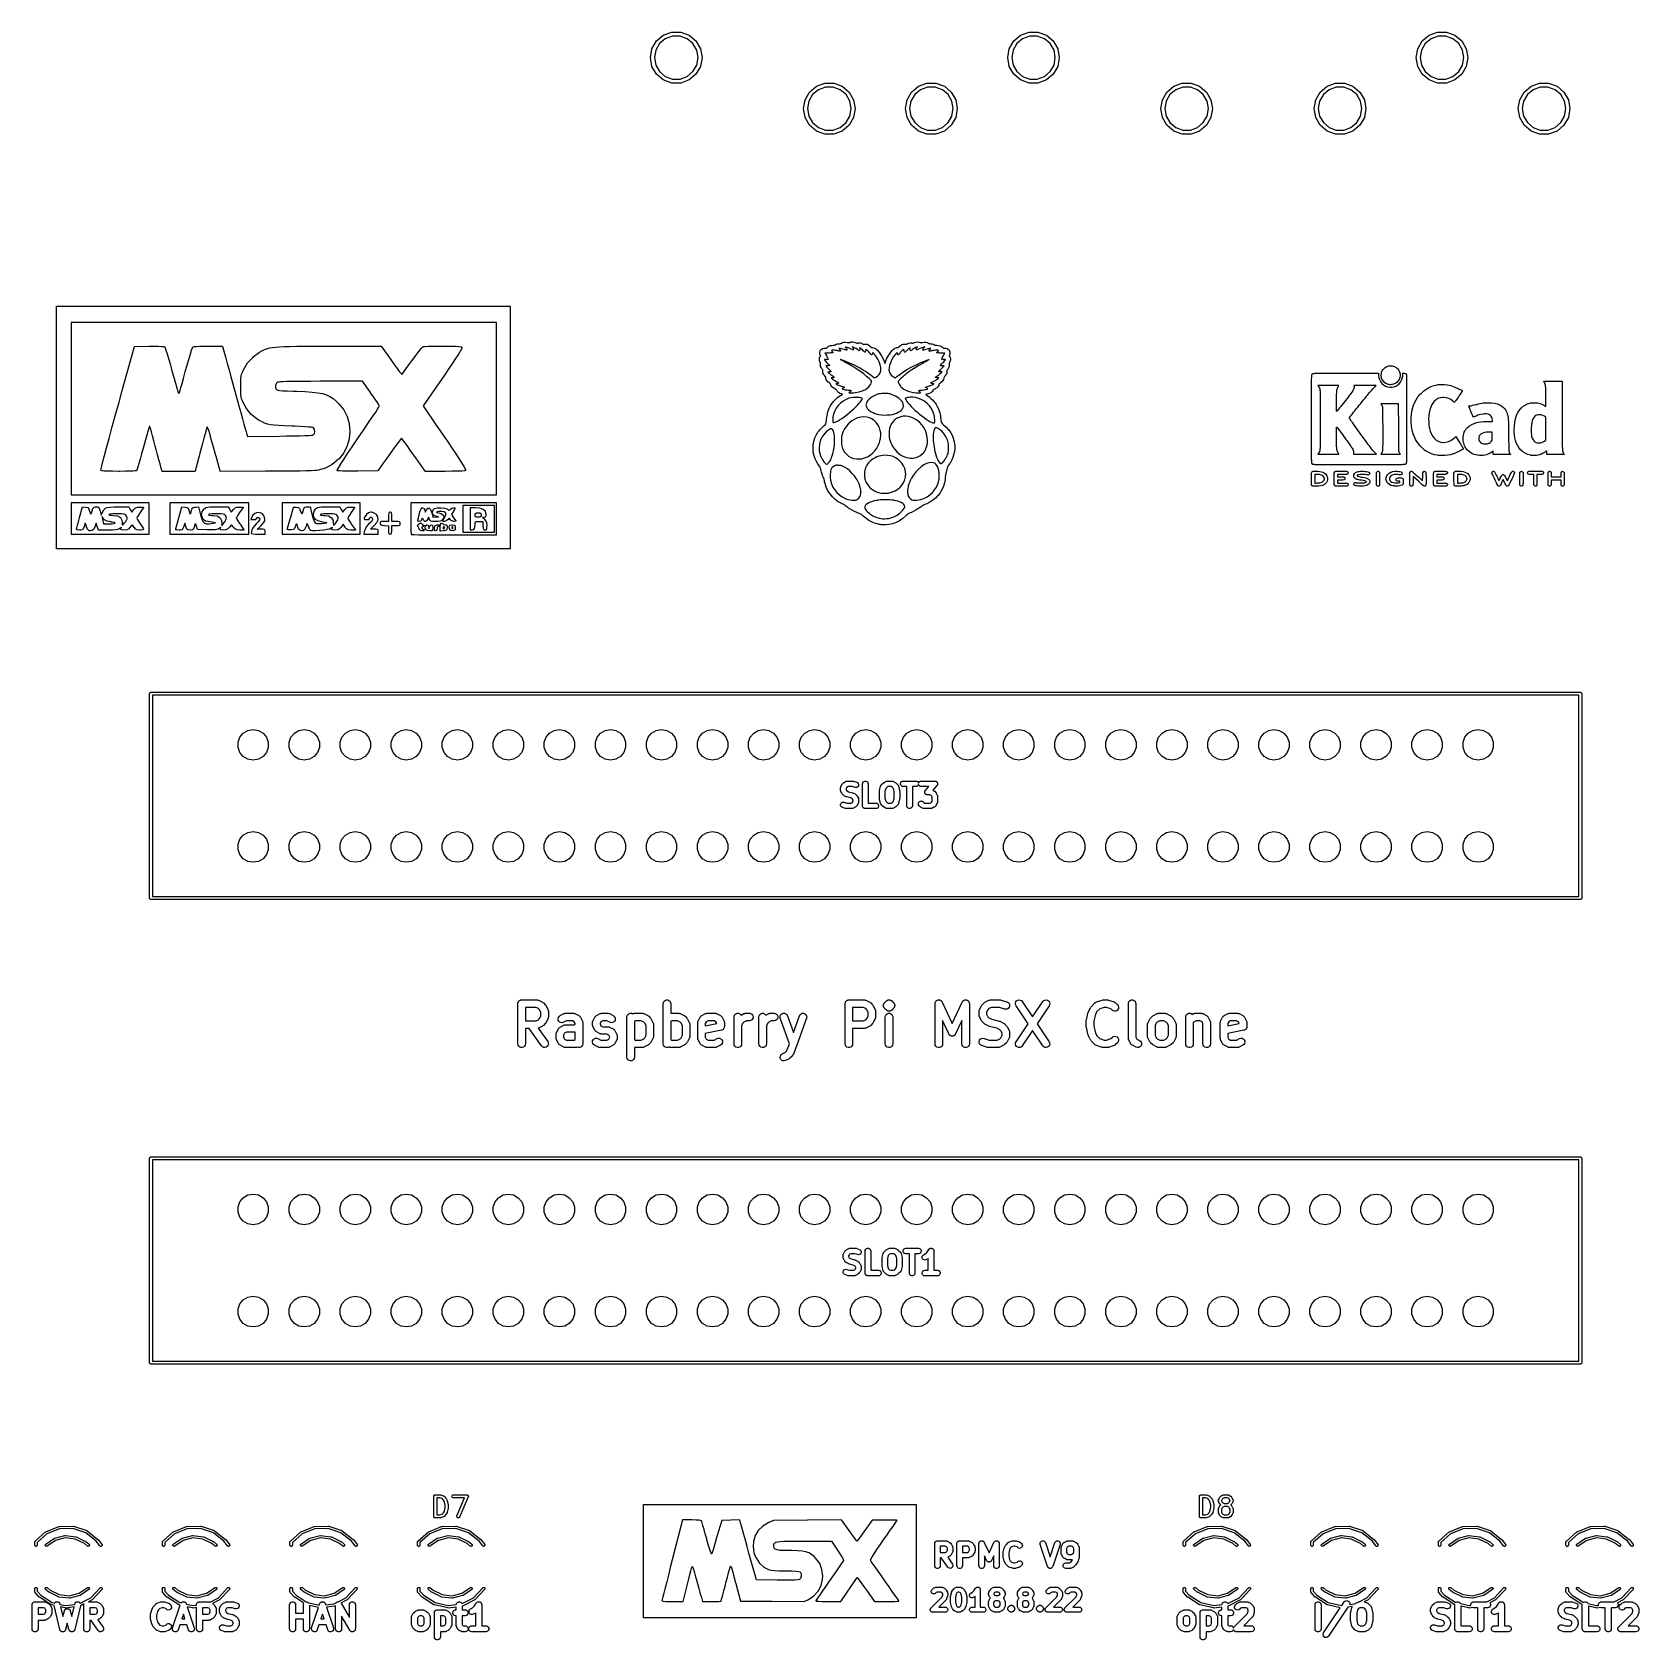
# Model space of a CAD drawing. Extents: x 125.2 to 205.2, y -134.4 to -54.5.
import ezdxf

# ---------------------------------------------------------------- set-up
doc = ezdxf.new("R2010")
doc.units = 0
doc.header["$MEASUREMENT"] = 0
doc.layers.add('BLACK', color=7, linetype='CONTINUOUS')

msp = doc.modelspace()

# ---------------------------------------------------------------- linework, layer by layer
at = {"layer": 'Black'}
for p, q in [((156.095, -55.2882), (156.318, -54.9017)), ((156.471, -55.0303), (156.283, -55.3566)), ((156.318, -54.9017), (156.66, -54.6149)), ((156.76, -54.7881), (156.471, -55.0303)), ((156.66, -54.6149), (157.079, -54.4623)), ((157.114, -54.6592), (156.76, -54.7881)), ((157.079, -54.4623), (157.525, -54.4623)), ((157.491, -54.6592), (157.114, -54.6592)), ((157.845, -54.7881), (157.491, -54.6592)), ((157.525, -54.4623), (157.945, -54.6149)), ((158.133, -55.0303), (157.845, -54.7881)), ((157.945, -54.6149), (158.286, -54.9017)), ((158.322, -55.3566), (158.133, -55.0303)), ((158.286, -54.9017), (158.51, -55.2882)), ((173.875, -55.2882), (174.098, -54.9017)), ((174.251, -55.0303), (174.063, -55.3566)), ((174.098, -54.9017), (174.44, -54.6149)), ((174.54, -54.7881), (174.251, -55.0303)), ((174.44, -54.6149), (174.859, -54.4623)), ((174.894, -54.6592), (174.54, -54.7881)), ((174.859, -54.4623), (175.305, -54.4623)), ((175.271, -54.6592), (174.894, -54.6592)), ((175.625, -54.7881), (175.271, -54.6592)), ((175.305, -54.4623), (175.725, -54.6149)), ((175.913, -55.0303), (175.625, -54.7881)), ((175.725, -54.6149), (176.066, -54.9017)), ((176.102, -55.3566), (175.913, -55.0303)), ((176.066, -54.9017), (176.29, -55.2882)), ((194.204, -55.2882), (194.427, -54.9017)), ((194.58, -55.0303), (194.392, -55.3566)), ((194.427, -54.9017), (194.769, -54.6149)), ((194.869, -54.7881), (194.58, -55.0303)), ((194.769, -54.6149), (195.188, -54.4623)), ((195.223, -54.6592), (194.869, -54.7881)), ((195.188, -54.4623), (195.634, -54.4623)), ((195.6, -54.6592), (195.223, -54.6592)), ((195.954, -54.7881), (195.6, -54.6592)), ((195.634, -54.4623), (196.054, -54.6149)), ((196.242, -55.0303), (195.954, -54.7881)), ((196.054, -54.6149), (196.395, -54.9017)), ((196.431, -55.3566), (196.242, -55.0303)), ((196.395, -54.9017), (196.619, -55.2882)), ((156.017, -55.7276), (156.095, -55.2882)), ((156.095, -56.167), (156.017, -55.7276)), ((156.283, -55.3566), (156.217, -55.7276)), ((156.217, -55.7276), (156.283, -56.0986)), ((158.387, -55.7276), (158.322, -55.3566)), ((158.322, -56.0986), (158.387, -55.7276)), ((158.51, -55.2882), (158.587, -55.7276)), ((158.587, -55.7276), (158.51, -56.167)), ((173.797, -55.7276), (173.875, -55.2882)), ((173.875, -56.167), (173.797, -55.7276)), ((174.063, -55.3566), (173.997, -55.7276)), ((173.997, -55.7276), (174.063, -56.0986)), ((176.167, -55.7276), (176.102, -55.3566)), ((176.102, -56.0986), (176.167, -55.7276)), ((176.29, -55.2882), (176.367, -55.7276)), ((176.367, -55.7276), (176.29, -56.167)), ((194.126, -55.7276), (194.204, -55.2882)), ((194.204, -56.167), (194.126, -55.7276)), ((194.392, -55.3566), (194.326, -55.7276)), ((194.326, -55.7276), (194.392, -56.0986)), ((196.496, -55.7276), (196.431, -55.3566)), ((196.431, -56.0986), (196.496, -55.7276)), ((196.619, -55.2882), (196.696, -55.7276)), ((196.696, -55.7276), (196.619, -56.167)), ((156.318, -56.5535), (156.095, -56.167)), ((156.283, -56.0986), (156.471, -56.4249)), ((156.66, -56.8403), (156.318, -56.5535)), ((156.471, -56.4249), (156.76, -56.6671)), ((156.76, -56.6671), (157.114, -56.796)), ((157.491, -56.796), (157.845, -56.6671)), ((157.845, -56.6671), (158.133, -56.4249)), ((158.286, -56.5535), (157.945, -56.8403)), ((158.133, -56.4249), (158.322, -56.0986)), ((158.51, -56.167), (158.286, -56.5535)), ((174.098, -56.5535), (173.875, -56.167)), ((174.063, -56.0986), (174.251, -56.4249)), ((174.44, -56.8403), (174.098, -56.5535)), ((174.251, -56.4249), (174.54, -56.6671)), ((174.54, -56.6671), (174.894, -56.796)), ((175.271, -56.796), (175.625, -56.6671)), ((175.625, -56.6671), (175.913, -56.4249)), ((176.066, -56.5535), (175.725, -56.8403)), ((175.913, -56.4249), (176.102, -56.0986)), ((176.29, -56.167), (176.066, -56.5535)), ((194.427, -56.5535), (194.204, -56.167)), ((194.392, -56.0986), (194.58, -56.4249)), ((194.769, -56.8403), (194.427, -56.5535)), ((194.58, -56.4249), (194.869, -56.6671)), ((194.869, -56.6671), (195.223, -56.796)), ((195.6, -56.796), (195.954, -56.6671)), ((195.954, -56.6671), (196.242, -56.4249)), ((196.395, -56.5535), (196.054, -56.8403)), ((196.242, -56.4249), (196.431, -56.0986)), ((196.619, -56.167), (196.395, -56.5535)), ((157.079, -56.9929), (156.66, -56.8403)), ((157.525, -56.9929), (157.079, -56.9929)), ((157.114, -56.796), (157.491, -56.796)), ((157.945, -56.8403), (157.525, -56.9929)), ((163.715, -57.8282), (163.938, -57.4417)), ((164.091, -57.5703), (163.903, -57.8966)), ((163.938, -57.4417), (164.28, -57.1549)), ((164.38, -57.3281), (164.091, -57.5703)), ((164.28, -57.1549), (164.699, -57.0023)), ((164.734, -57.1992), (164.38, -57.3281)), ((164.699, -57.0023), (165.145, -57.0023)), ((165.111, -57.1992), (164.734, -57.1992)), ((165.465, -57.3281), (165.111, -57.1992)), ((165.145, -57.0023), (165.565, -57.1549)), ((165.753, -57.5703), (165.465, -57.3281)), ((165.565, -57.1549), (165.906, -57.4417)), ((165.942, -57.8966), (165.753, -57.5703)), ((165.906, -57.4417), (166.13, -57.8282)), ((168.795, -57.8282), (169.018, -57.4417)), ((169.171, -57.5703), (168.983, -57.8966)), ((169.018, -57.4417), (169.36, -57.1549)), ((169.46, -57.3281), (169.171, -57.5703)), ((169.36, -57.1549), (169.779, -57.0023)), ((169.814, -57.1992), (169.46, -57.3281)), ((169.779, -57.0023), (170.225, -57.0023)), ((170.191, -57.1992), (169.814, -57.1992)), ((170.545, -57.3281), (170.191, -57.1992)), ((170.225, -57.0023), (170.645, -57.1549)), ((170.833, -57.5703), (170.545, -57.3281)), ((170.645, -57.1549), (170.986, -57.4417)), ((171.022, -57.8966), (170.833, -57.5703)), ((170.986, -57.4417), (171.21, -57.8282)), ((174.859, -56.9929), (174.44, -56.8403)), ((175.305, -56.9929), (174.859, -56.9929)), ((174.894, -56.796), (175.271, -56.796)), ((175.725, -56.8403), (175.305, -56.9929)), ((181.495, -57.8282), (181.718, -57.4417)), ((181.871, -57.5703), (181.683, -57.8966)), ((181.718, -57.4417), (182.06, -57.1549)), ((182.16, -57.3281), (181.871, -57.5703)), ((182.06, -57.1549), (182.479, -57.0023)), ((182.514, -57.1992), (182.16, -57.3281)), ((182.479, -57.0023), (182.925, -57.0023)), ((182.891, -57.1992), (182.514, -57.1992)), ((183.245, -57.3281), (182.891, -57.1992)), ((182.925, -57.0023), (183.345, -57.1549)), ((183.533, -57.5703), (183.245, -57.3281)), ((183.345, -57.1549), (183.686, -57.4417)), ((183.722, -57.8966), (183.533, -57.5703)), ((183.686, -57.4417), (183.91, -57.8282)), ((189.131, -57.8282), (189.354, -57.4417)), ((189.508, -57.5703), (189.319, -57.8966)), ((189.354, -57.4417), (189.696, -57.1549)), ((189.796, -57.3281), (189.508, -57.5703)), ((189.696, -57.1549), (190.116, -57.0023)), ((190.15, -57.1992), (189.796, -57.3281)), ((190.116, -57.0023), (190.562, -57.0023)), ((190.527, -57.1992), (190.15, -57.1992)), ((190.881, -57.3281), (190.527, -57.1992)), ((190.562, -57.0023), (190.981, -57.1549)), ((191.17, -57.5703), (190.881, -57.3281)), ((190.981, -57.1549), (191.323, -57.4417)), ((191.358, -57.8966), (191.17, -57.5703)), ((191.323, -57.4417), (191.546, -57.8282)), ((195.188, -56.9929), (194.769, -56.8403)), ((195.634, -56.9929), (195.188, -56.9929)), ((195.223, -56.796), (195.6, -56.796)), ((196.054, -56.8403), (195.634, -56.9929)), ((199.284, -57.8282), (199.507, -57.4417)), ((199.66, -57.5703), (199.472, -57.8966)), ((199.507, -57.4417), (199.849, -57.1549)), ((199.949, -57.3281), (199.66, -57.5703)), ((199.849, -57.1549), (200.268, -57.0023)), ((200.303, -57.1992), (199.949, -57.3281)), ((200.268, -57.0023), (200.714, -57.0023)), ((200.68, -57.1992), (200.303, -57.1992)), ((201.034, -57.3281), (200.68, -57.1992)), ((200.714, -57.0023), (201.134, -57.1549)), ((201.322, -57.5703), (201.034, -57.3281)), ((201.134, -57.1549), (201.475, -57.4417)), ((201.511, -57.8966), (201.322, -57.5703)), ((201.475, -57.4417), (201.699, -57.8282)), ((163.637, -58.2676), (163.715, -57.8282)), ((163.715, -58.707), (163.637, -58.2676)), ((163.903, -57.8966), (163.837, -58.2676)), ((163.837, -58.2676), (163.903, -58.6386)), ((166.007, -58.2676), (165.942, -57.8966)), ((165.942, -58.6386), (166.007, -58.2676)), ((166.13, -57.8282), (166.207, -58.2676)), ((166.207, -58.2676), (166.13, -58.707)), ((168.717, -58.2676), (168.795, -57.8282)), ((168.795, -58.707), (168.717, -58.2676)), ((168.983, -57.8966), (168.917, -58.2676)), ((168.917, -58.2676), (168.983, -58.6386)), ((171.087, -58.2676), (171.022, -57.8966)), ((171.022, -58.6386), (171.087, -58.2676)), ((171.21, -57.8282), (171.287, -58.2676)), ((171.287, -58.2676), (171.21, -58.707)), ((181.417, -58.2676), (181.495, -57.8282)), ((181.495, -58.707), (181.417, -58.2676)), ((181.683, -57.8966), (181.617, -58.2676)), ((181.617, -58.2676), (181.683, -58.6386)), ((183.787, -58.2676), (183.722, -57.8966)), ((183.722, -58.6386), (183.787, -58.2676)), ((183.91, -57.8282), (183.987, -58.2676)), ((183.987, -58.2676), (183.91, -58.707)), ((189.054, -58.2676), (189.131, -57.8282)), ((189.131, -58.707), (189.054, -58.2676)), ((189.319, -57.8966), (189.254, -58.2676)), ((189.254, -58.2676), (189.319, -58.6386)), ((191.423, -58.2676), (191.358, -57.8966)), ((191.358, -58.6386), (191.423, -58.2676)), ((191.546, -57.8282), (191.623, -58.2676)), ((191.623, -58.2676), (191.546, -58.707)), ((199.206, -58.2676), (199.284, -57.8282)), ((199.284, -58.707), (199.206, -58.2676)), ((199.472, -57.8966), (199.406, -58.2676)), ((199.406, -58.2676), (199.472, -58.6386)), ((201.576, -58.2676), (201.511, -57.8966)), ((201.511, -58.6386), (201.576, -58.2676)), ((201.699, -57.8282), (201.776, -58.2676)), ((201.776, -58.2676), (201.699, -58.707)), ((163.938, -59.0935), (163.715, -58.707)), ((163.903, -58.6386), (164.091, -58.9649)), ((164.28, -59.3803), (163.938, -59.0935)), ((164.091, -58.9649), (164.38, -59.2071)), ((165.465, -59.2071), (165.753, -58.9649)), ((165.906, -59.0935), (165.565, -59.3803)), ((165.753, -58.9649), (165.942, -58.6386)), ((166.13, -58.707), (165.906, -59.0935)), ((169.018, -59.0935), (168.795, -58.707)), ((168.983, -58.6386), (169.171, -58.9649)), ((169.36, -59.3803), (169.018, -59.0935)), ((169.171, -58.9649), (169.46, -59.2071)), ((170.545, -59.2071), (170.833, -58.9649)), ((170.986, -59.0935), (170.645, -59.3803)), ((170.833, -58.9649), (171.022, -58.6386)), ((171.21, -58.707), (170.986, -59.0935)), ((181.718, -59.0935), (181.495, -58.707)), ((181.683, -58.6386), (181.871, -58.9649)), ((182.06, -59.3803), (181.718, -59.0935)), ((181.871, -58.9649), (182.16, -59.2071)), ((183.245, -59.2071), (183.533, -58.9649)), ((183.686, -59.0935), (183.345, -59.3803)), ((183.533, -58.9649), (183.722, -58.6386)), ((183.91, -58.707), (183.686, -59.0935)), ((189.354, -59.0935), (189.131, -58.707)), ((189.319, -58.6386), (189.508, -58.9649)), ((189.696, -59.3803), (189.354, -59.0935)), ((189.508, -58.9649), (189.796, -59.2071)), ((190.881, -59.2071), (191.17, -58.9649)), ((191.323, -59.0935), (190.981, -59.3803)), ((191.17, -58.9649), (191.358, -58.6386)), ((191.546, -58.707), (191.323, -59.0935)), ((199.507, -59.0935), (199.284, -58.707)), ((199.472, -58.6386), (199.66, -58.9649)), ((199.849, -59.3803), (199.507, -59.0935)), ((199.66, -58.9649), (199.949, -59.2071)), ((201.034, -59.2071), (201.322, -58.9649)), ((201.475, -59.0935), (201.134, -59.3803)), ((201.322, -58.9649), (201.511, -58.6386)), ((201.699, -58.707), (201.475, -59.0935)), ((164.699, -59.5329), (164.28, -59.3803)), ((164.38, -59.2071), (164.734, -59.336)), ((165.145, -59.5329), (164.699, -59.5329)), ((164.734, -59.336), (165.111, -59.336)), ((165.111, -59.336), (165.465, -59.2071)), ((165.565, -59.3803), (165.145, -59.5329)), ((169.779, -59.5329), (169.36, -59.3803)), ((169.46, -59.2071), (169.814, -59.336)), ((170.225, -59.5329), (169.779, -59.5329)), ((169.814, -59.336), (170.191, -59.336)), ((170.191, -59.336), (170.545, -59.2071)), ((170.645, -59.3803), (170.225, -59.5329)), ((182.479, -59.5329), (182.06, -59.3803)), ((182.16, -59.2071), (182.514, -59.336)), ((182.925, -59.5329), (182.479, -59.5329)), ((182.514, -59.336), (182.891, -59.336)), ((182.891, -59.336), (183.245, -59.2071)), ((183.345, -59.3803), (182.925, -59.5329)), ((190.116, -59.5329), (189.696, -59.3803)), ((189.796, -59.2071), (190.15, -59.336)), ((190.562, -59.5329), (190.116, -59.5329)), ((190.15, -59.336), (190.527, -59.336)), ((190.527, -59.336), (190.881, -59.2071)), ((190.981, -59.3803), (190.562, -59.5329)), ((200.268, -59.5329), (199.849, -59.3803)), ((199.949, -59.2071), (200.303, -59.336)), ((200.714, -59.5329), (200.268, -59.5329)), ((200.303, -59.336), (200.68, -59.336)), ((200.68, -59.336), (201.034, -59.2071)), ((201.134, -59.3803), (200.714, -59.5329)), ((126.466, -68.0911), (126.467, -68.0907)), ((126.466, -68.0915), (126.466, -68.0911)), ((126.466, -68.0919), (126.466, -68.0915)), ((126.466, -68.0923), (126.466, -68.0919)), ((126.466, -68.0927), (126.466, -68.0923)), ((126.466, -68.0932), (126.466, -68.0927)), ((126.466, -68.8975), (126.466, -68.0932)), ((126.467, -68.0897), (126.468, -68.0893)), ((126.467, -68.09), (126.467, -68.0897)), ((126.467, -68.0903), (126.467, -68.09)), ((126.467, -68.0907), (126.467, -68.0903)), ((126.468, -68.0888), (126.469, -68.0887)), ((126.468, -68.0891), (126.468, -68.0888)), ((126.468, -68.0893), (126.468, -68.0891)), ((126.469, -68.0885), (126.47, -68.0884)), ((126.469, -68.0887), (126.469, -68.0885)), ((126.47, -68.0884), (126.47, -68.0882)), ((126.47, -68.0882), (126.47, -68.0882)), ((126.47, -68.0882), (126.471, -68.0882)), ((126.471, -68.0882), (149.034, -68.0882)), ((149.034, -68.0882), (149.035, -68.0882)), ((149.035, -68.0882), (149.035, -68.0882)), ((149.035, -68.0882), (149.036, -68.0884)), ((149.036, -68.0884), (149.036, -68.0885)), ((149.036, -68.0885), (149.037, -68.0887)), ((149.037, -68.0887), (149.037, -68.0888)), ((149.037, -68.0888), (149.037, -68.0891)), ((149.037, -68.0891), (149.038, -68.0893)), ((149.038, -68.0893), (149.038, -68.0897)), ((149.038, -68.0897), (149.038, -68.09)), ((149.038, -68.09), (149.039, -68.0903)), ((149.039, -68.0903), (149.039, -68.0907)), ((149.039, -68.0907), (149.039, -68.0911)), ((149.039, -68.0911), (149.039, -68.0915)), ((149.039, -68.0915), (149.039, -68.0919)), ((149.039, -68.0919), (149.039, -68.0923)), ((149.039, -68.0923), (149.039, -68.0927)), ((149.039, -68.0927), (149.04, -68.0932)), ((149.04, -68.0932), (149.04, -80.1582)), ((126.466, -77.8722), (126.466, -68.8975)), ((127.195, -68.9025), (127.195, -77.4862)), ((148.352, -68.9025), (127.195, -68.9025)), ((148.352, -77.4862), (148.352, -68.9025)), ((129.737, -72.2828), (130.342, -70.1027)), ((130.342, -70.1021), (130.343, -70.1016)), ((130.342, -70.1027), (130.342, -70.1021)), ((130.343, -70.1007), (130.344, -70.1002)), ((130.343, -70.1011), (130.343, -70.1007)), ((130.343, -70.1013), (130.343, -70.1011)), ((130.343, -70.1016), (130.343, -70.1013)), ((130.344, -70.0999), (130.345, -70.0996)), ((130.344, -70.1001), (130.344, -70.0999)), ((130.344, -70.1002), (130.344, -70.1001)), ((130.345, -70.0996), (130.345, -70.0993)), ((130.345, -70.0993), (130.346, -70.0993)), ((130.346, -70.0991), (130.347, -70.099)), ((130.346, -70.0992), (130.346, -70.0991)), ((130.346, -70.0993), (130.346, -70.0992)), ((130.347, -70.099), (131.065, -70.0885)), ((131.065, -70.0885), (131.306, -70.087)), ((131.065, -70.0885), (131.065, -70.0885)), ((131.065, -70.0885), (131.065, -70.0885)), ((131.306, -70.087), (131.306, -70.087)), ((131.306, -70.087), (131.306, -70.087)), ((131.306, -70.087), (131.519, -70.0893)), ((131.519, -70.0893), (131.519, -70.0893)), ((131.519, -70.0893), (131.519, -70.0893)), ((131.519, -70.0893), (131.689, -70.0951)), ((131.689, -70.0951), (131.689, -70.0951)), ((131.689, -70.0951), (131.689, -70.0951)), ((131.689, -70.0951), (131.8, -70.1038)), ((131.8, -70.1038), (131.801, -70.1039)), ((131.801, -70.1039), (131.801, -70.1039)), ((131.801, -70.1039), (131.837, -70.1121)), ((131.837, -70.1121), (131.838, -70.1123)), ((131.838, -70.1123), (131.838, -70.1124)), ((131.838, -70.1124), (131.839, -70.1126)), ((131.839, -70.1126), (131.839, -70.1128)), ((131.839, -70.1128), (131.839, -70.1131)), ((131.839, -70.1131), (131.84, -70.1133)), ((131.84, -70.1133), (131.84, -70.1136)), ((131.84, -70.1136), (131.84, -70.1139)), ((131.84, -70.1139), (131.84, -70.1143)), ((131.84, -70.1143), (131.841, -70.1147)), ((131.841, -70.1147), (131.865, -70.1632)), ((131.865, -70.1632), (131.865, -70.1635)), ((131.865, -70.1635), (131.866, -70.1637)), ((131.866, -70.1637), (131.908, -70.283)), ((131.908, -70.283), (131.908, -70.2831)), ((131.908, -70.2831), (131.908, -70.2832)), ((131.908, -70.2832), (131.966, -70.4623)), ((133.126, -70.462), (133.183, -70.2831)), ((133.183, -70.2829), (133.226, -70.1639)), ((133.183, -70.283), (133.183, -70.2829)), ((133.183, -70.2831), (133.183, -70.283)), ((133.226, -70.1633), (133.251, -70.1152)), ((133.226, -70.1636), (133.226, -70.1633)), ((133.226, -70.1639), (133.226, -70.1636)), ((133.251, -70.1143), (133.252, -70.1141)), ((133.251, -70.1148), (133.251, -70.1143)), ((133.251, -70.1152), (133.251, -70.1148)), ((133.252, -70.1135), (133.253, -70.1132)), ((133.252, -70.1138), (133.252, -70.1135)), ((133.252, -70.1141), (133.252, -70.1138)), ((133.253, -70.1129), (133.254, -70.1128)), ((133.253, -70.1131), (133.253, -70.1129)), ((133.253, -70.1132), (133.253, -70.1131)), ((133.254, -70.1126), (133.31, -70.1022)), ((133.254, -70.1128), (133.254, -70.1126)), ((133.31, -70.1022), (133.43, -70.0935)), ((133.31, -70.1022), (133.31, -70.1022)), ((133.31, -70.1022), (133.31, -70.1022)), ((133.43, -70.0935), (133.598, -70.0867)), ((133.43, -70.0935), (133.43, -70.0935)), ((133.43, -70.0935), (133.43, -70.0935)), ((133.598, -70.0867), (133.797, -70.0819)), ((133.598, -70.0867), (133.598, -70.0867)), ((133.598, -70.0867), (133.598, -70.0867)), ((133.797, -70.0819), (134.012, -70.0791)), ((133.797, -70.0819), (133.797, -70.0819)), ((133.797, -70.0819), (133.797, -70.0819)), ((134.012, -70.0791), (134.224, -70.0785)), ((134.012, -70.0791), (134.012, -70.0791)), ((134.012, -70.0791), (134.012, -70.0791)), ((134.224, -70.0785), (134.224, -70.0785)), ((134.224, -70.0785), (134.224, -70.0785)), ((134.224, -70.0785), (134.418, -70.0803)), ((134.418, -70.0803), (134.418, -70.0803)), ((134.418, -70.0803), (134.419, -70.0803)), ((134.419, -70.0803), (134.578, -70.0846)), ((134.578, -70.0846), (134.578, -70.0846)), ((134.578, -70.0846), (134.578, -70.0846)), ((134.578, -70.0846), (134.686, -70.0914)), ((134.686, -70.0914), (134.687, -70.0915)), ((134.687, -70.0915), (134.687, -70.0915)), ((134.687, -70.0915), (134.727, -70.1011)), ((134.727, -70.1011), (134.728, -70.1014)), ((134.728, -70.1014), (134.728, -70.1016)), ((134.728, -70.1016), (134.728, -70.1017)), ((134.728, -70.1017), (134.729, -70.1018)), ((134.729, -70.1018), (134.729, -70.1023)), ((134.729, -70.1023), (134.73, -70.1027)), ((134.73, -70.1027), (134.73, -70.1029)), ((134.73, -70.1029), (134.73, -70.103)), ((134.73, -70.103), (134.73, -70.1036)), ((134.73, -70.1036), (134.73, -70.1041)), ((134.73, -70.1041), (134.731, -70.1044)), ((134.731, -70.1044), (134.731, -70.1046)), ((134.731, -70.1046), (134.731, -70.1048)), ((134.731, -70.1048), (134.731, -70.1048)), ((134.731, -70.1048), (134.742, -70.1475)), ((134.742, -70.1475), (134.742, -70.1475)), ((134.742, -70.1475), (134.772, -70.2626)), ((134.772, -70.2626), (134.821, -70.441)), ((136.56, -70.3833), (136.687, -70.3122)), ((136.687, -70.3122), (136.688, -70.3121)), ((136.688, -70.312), (136.778, -70.2684)), ((136.688, -70.3121), (136.688, -70.312)), ((136.778, -70.2682), (136.869, -70.2305)), ((136.778, -70.2683), (136.778, -70.2682)), ((136.778, -70.2684), (136.778, -70.2683)), ((136.869, -70.2304), (136.87, -70.2303)), ((136.869, -70.2305), (136.869, -70.2304)), ((136.87, -70.2303), (136.968, -70.198)), ((136.968, -70.1979), (137.08, -70.1706)), ((136.968, -70.198), (136.968, -70.1979)), ((136.968, -70.198), (136.968, -70.198)), ((137.08, -70.1706), (137.081, -70.1706)), ((137.081, -70.1705), (137.213, -70.1478)), ((137.081, -70.1706), (137.081, -70.1705)), ((137.213, -70.1478), (137.213, -70.1478)), ((137.213, -70.1478), (137.214, -70.1478)), ((137.214, -70.1478), (137.373, -70.1293)), ((137.373, -70.1293), (137.374, -70.1292)), ((137.373, -70.1293), (137.373, -70.1293)), ((137.374, -70.1292), (137.567, -70.1144)), ((137.567, -70.1144), (137.801, -70.103)), ((137.567, -70.1144), (137.567, -70.1145)), ((137.567, -70.1145), (137.567, -70.1144)), ((137.801, -70.103), (138.081, -70.0944)), ((137.801, -70.103), (137.801, -70.103)), ((137.801, -70.103), (137.801, -70.103)), ((138.081, -70.0944), (138.415, -70.0882)), ((138.081, -70.0944), (138.081, -70.0944)), ((138.081, -70.0944), (138.081, -70.0944)), ((138.415, -70.0882), (138.809, -70.0841)), ((138.415, -70.0882), (138.415, -70.0882)), ((138.415, -70.0882), (138.415, -70.0882)), ((138.809, -70.0841), (139.269, -70.0816)), ((138.809, -70.0841), (138.809, -70.0841)), ((138.809, -70.0841), (138.809, -70.0841)), ((139.269, -70.0816), (139.803, -70.0802)), ((139.269, -70.0816), (139.269, -70.0816)), ((139.269, -70.0816), (139.269, -70.0816)), ((139.803, -70.0802), (140.251, -70.0797)), ((139.803, -70.0802), (139.803, -70.0802)), ((139.803, -70.0802), (139.803, -70.0802)), ((140.251, -70.0797), (142.622, -70.0778)), ((140.251, -70.0797), (140.251, -70.0797)), ((142.622, -70.0778), (142.623, -70.0779)), ((142.623, -70.0779), (142.624, -70.078)), ((142.624, -70.078), (142.624, -70.0781)), ((142.624, -70.0781), (142.624, -70.0781)), ((142.624, -70.0781), (142.625, -70.0785)), ((142.625, -70.0785), (142.625, -70.0787)), ((142.625, -70.0787), (142.625, -70.0789)), ((142.625, -70.0789), (142.626, -70.079)), ((142.626, -70.079), (142.626, -70.0795)), ((142.626, -70.0795), (142.627, -70.08)), ((142.627, -70.08), (143.084, -70.7338)), ((144.341, -70.5424), (144.496, -70.3429)), ((144.496, -70.3427), (144.617, -70.2002)), ((144.496, -70.3428), (144.496, -70.3427)), ((144.496, -70.3429), (144.496, -70.3428)), ((144.617, -70.1999), (144.7, -70.1201)), ((144.617, -70.2001), (144.617, -70.1999)), ((144.617, -70.2002), (144.617, -70.2001)), ((144.7, -70.1198), (144.701, -70.1194)), ((144.7, -70.1201), (144.7, -70.1198)), ((144.701, -70.1194), (144.727, -70.1047)), ((144.727, -70.1043), (144.728, -70.1041)), ((144.727, -70.1046), (144.727, -70.1043)), ((144.727, -70.1047), (144.727, -70.1046)), ((144.727, -70.1046), (144.727, -70.1046)), ((144.728, -70.104), (144.808, -70.0942)), ((144.728, -70.1041), (144.728, -70.104)), ((144.728, -70.1041), (144.728, -70.1041)), ((144.808, -70.0941), (144.952, -70.0868)), ((144.808, -70.0942), (144.808, -70.0941)), ((144.808, -70.0942), (144.808, -70.0942)), ((144.952, -70.0868), (145.146, -70.082)), ((144.952, -70.0868), (144.952, -70.0868)), ((144.952, -70.0868), (144.952, -70.0868)), ((145.146, -70.082), (145.373, -70.0796)), ((145.146, -70.082), (145.146, -70.082)), ((145.146, -70.082), (145.146, -70.082)), ((145.373, -70.0796), (145.619, -70.0794)), ((145.373, -70.0796), (145.373, -70.0796)), ((145.373, -70.0796), (145.373, -70.0796)), ((145.619, -70.0794), (145.619, -70.0794)), ((145.619, -70.0794), (145.619, -70.0794)), ((145.619, -70.0794), (145.868, -70.0814)), ((145.868, -70.0814), (145.868, -70.0814)), ((145.868, -70.0814), (145.868, -70.0814)), ((145.868, -70.0814), (146.105, -70.0854)), ((146.105, -70.0854), (146.105, -70.0854)), ((146.105, -70.0854), (146.105, -70.0854)), ((146.105, -70.0854), (146.314, -70.0915)), ((146.314, -70.0915), (146.314, -70.0915)), ((146.314, -70.0915), (146.314, -70.0915)), ((146.314, -70.0915), (146.479, -70.0994)), ((146.479, -70.0994), (146.48, -70.0994)), ((146.48, -70.0994), (146.48, -70.0994)), ((146.48, -70.0994), (146.586, -70.109)), ((146.575, -70.2996), (146.515, -70.3985)), ((146.614, -70.2293), (146.575, -70.2994)), ((146.575, -70.2994), (146.575, -70.2995)), ((146.575, -70.2995), (146.575, -70.2996)), ((146.586, -70.109), (146.587, -70.1091)), ((146.587, -70.1091), (146.587, -70.1091)), ((146.587, -70.1091), (146.618, -70.1166)), ((146.634, -70.1818), (146.614, -70.2289)), ((146.614, -70.2289), (146.614, -70.2291)), ((146.614, -70.2291), (146.614, -70.2293)), ((146.618, -70.1166), (146.618, -70.1168)), ((146.618, -70.1168), (146.619, -70.1168)), ((146.619, -70.1168), (146.619, -70.1171)), ((146.619, -70.1171), (146.62, -70.1173)), ((146.62, -70.1173), (146.62, -70.1176)), ((146.62, -70.1176), (146.62, -70.1177)), ((146.62, -70.1177), (146.633, -70.129)), ((146.633, -70.129), (146.634, -70.1294)), ((146.634, -70.1294), (146.634, -70.1297)), ((146.634, -70.1297), (146.634, -70.13)), ((146.634, -70.13), (146.634, -70.1303)), ((146.634, -70.1303), (146.635, -70.1308)), ((146.635, -70.1813), (146.634, -70.1818)), ((146.635, -70.1308), (146.635, -70.1313)), ((146.635, -70.1313), (146.64, -70.1488)), ((146.64, -70.1513), (146.635, -70.1808)), ((146.635, -70.1808), (146.635, -70.1813)), ((146.64, -70.1488), (146.64, -70.1492)), ((146.64, -70.1492), (146.64, -70.1495)), ((146.64, -70.1495), (146.64, -70.1501)), ((146.64, -70.1501), (146.641, -70.1506)), ((146.641, -70.1506), (146.64, -70.1509)), ((146.64, -70.1509), (146.64, -70.1513)), ((164.45, -70.4514), (164.451, -70.3794)), ((164.451, -70.3781), (164.47, -70.3125)), ((164.451, -70.3787), (164.451, -70.3781)), ((164.451, -70.3794), (164.451, -70.3787)), ((164.47, -70.3117), (164.473, -70.3057)), ((164.47, -70.3122), (164.47, -70.3117)), ((164.47, -70.3125), (164.47, -70.3122)), ((164.473, -70.305), (164.518, -70.2435)), ((164.473, -70.3054), (164.473, -70.305)), ((164.473, -70.3057), (164.473, -70.3054)), ((164.518, -70.2429), (164.519, -70.2423)), ((164.518, -70.2435), (164.518, -70.2429)), ((164.519, -70.2423), (164.578, -70.2008)), ((164.578, -70.2008), (164.579, -70.2005)), ((164.579, -70.2005), (164.58, -70.2001)), ((164.58, -70.2001), (164.653, -70.1792)), ((164.653, -70.1792), (164.654, -70.1792)), ((164.654, -70.1792), (164.655, -70.179)), ((164.655, -70.179), (164.725, -70.1778)), ((164.725, -70.1778), (164.725, -70.1778)), ((164.725, -70.1778), (164.725, -70.1778)), ((164.725, -70.1778), (164.765, -70.1799)), ((164.765, -70.1799), (164.787, -70.1759)), ((164.787, -70.1759), (164.802, -70.1637)), ((164.802, -70.1637), (164.811, -70.1504)), ((164.811, -70.1502), (164.812, -70.1499)), ((164.811, -70.1504), (164.811, -70.1502)), ((164.812, -70.1499), (164.839, -70.1204)), ((164.839, -70.1198), (164.875, -70.0922)), ((164.839, -70.1201), (164.839, -70.1198)), ((164.839, -70.1204), (164.839, -70.1201)), ((164.875, -70.0922), (164.876, -70.0921)), ((164.876, -70.0919), (164.882, -70.088)), ((164.876, -70.0921), (164.876, -70.0919)), ((164.882, -70.088), (164.883, -70.0879)), ((164.883, -70.0877), (164.923, -70.0717)), ((164.883, -70.0879), (164.883, -70.0877)), ((164.923, -70.0717), (164.924, -70.0715)), ((164.923, -70.0717), (164.923, -70.0717)), ((164.924, -70.0715), (164.98, -70.057)), ((164.98, -70.0569), (165.043, -70.0453)), ((164.98, -70.057), (164.98, -70.0569)), ((164.98, -70.057), (164.98, -70.057)), ((165.034, -70.2913), (165.024, -70.2956)), ((165.024, -70.2956), (165.027, -70.3051)), ((165.027, -70.3051), (165.045, -70.3296)), ((165.067, -70.2874), (165.034, -70.2913)), ((165.043, -70.0453), (165.044, -70.0453)), ((165.044, -70.0452), (165.106, -70.0383)), ((165.044, -70.0453), (165.044, -70.0452)), ((165.045, -70.3296), (165.063, -70.3494)), ((165.063, -70.3494), (165.11, -70.3983)), ((165.116, -70.2867), (165.067, -70.2874)), ((165.106, -70.0383), (165.157, -70.0375)), ((165.106, -70.0383), (165.106, -70.0383)), ((165.106, -70.0383), (165.106, -70.0383)), ((165.172, -70.2889), (165.116, -70.2867)), ((165.157, -70.0375), (165.157, -70.0376)), ((165.157, -70.0376), (165.157, -70.0376)), ((165.157, -70.0376), (165.159, -70.0377)), ((165.159, -70.0377), (165.196, -70.0337)), ((165.232, -70.2938), (165.172, -70.2889)), ((165.196, -70.0337), (165.22, -70.0215)), ((165.22, -70.0215), (165.269, -69.9877)), ((165.287, -70.3011), (165.232, -70.2938)), ((165.269, -69.9877), (165.27, -69.9874)), ((165.27, -69.9874), (165.271, -69.9871)), ((165.271, -69.9871), (165.328, -69.9674)), ((165.334, -70.3107), (165.287, -70.3011)), ((165.328, -69.9673), (165.329, -69.9672)), ((165.328, -69.9674), (165.328, -69.9673)), ((165.329, -69.9672), (165.401, -69.9596)), ((165.337, -70.3116), (165.334, -70.3107)), ((165.382, -70.3235), (165.337, -70.3116)), ((165.337, -70.3116), (165.337, -70.3116)), ((165.337, -70.3116), (165.337, -70.3116)), ((165.417, -70.3328), (165.382, -70.3235)), ((165.382, -70.3235), (165.382, -70.3235)), ((165.382, -70.3235), (165.382, -70.3235)), ((165.401, -69.9596), (165.402, -69.9596)), ((165.402, -69.9596), (165.422, -69.9593)), ((165.402, -69.9596), (165.402, -69.9596)), ((165.464, -70.2018), (165.402, -70.1953)), ((165.402, -70.1953), (165.437, -70.2265)), ((165.435, -70.3374), (165.417, -70.3328)), ((165.417, -70.3328), (165.417, -70.3328)), ((165.417, -70.3328), (165.417, -70.3328)), ((165.422, -69.9593), (165.476, -69.9576)), ((165.436, -70.3374), (165.435, -70.3374)), ((165.436, -70.3375), (165.436, -70.3374)), ((165.463, -70.3387), (165.436, -70.3375)), ((165.437, -70.2265), (165.437, -70.2267)), ((165.437, -70.2267), (165.437, -70.2268)), ((165.437, -70.2268), (165.469, -70.2611)), ((165.464, -70.3386), (165.463, -70.3387)), ((165.463, -70.3387), (165.463, -70.3387)), ((165.463, -70.3387), (165.463, -70.3387)), ((165.481, -70.204), (165.464, -70.2018)), ((165.465, -70.3385), (165.464, -70.3386)), ((165.466, -70.3381), (165.465, -70.3385)), ((165.465, -70.3385), (165.465, -70.3385)), ((165.465, -70.3385), (165.465, -70.3385)), ((165.467, -70.3376), (165.466, -70.3377)), ((165.466, -70.3377), (165.466, -70.3377)), ((165.466, -70.3377), (165.466, -70.3381)), ((165.483, -70.3245), (165.467, -70.3376)), ((165.469, -70.2611), (165.469, -70.2617)), ((165.469, -70.2617), (165.469, -70.2623)), ((165.469, -70.2623), (165.485, -70.2939)), ((165.476, -69.9576), (165.51, -69.9522)), ((165.535, -70.2145), (165.481, -70.204)), ((165.484, -70.3239), (165.483, -70.3242)), ((165.483, -70.3242), (165.483, -70.3245)), ((165.485, -70.322), (165.484, -70.3224)), ((165.484, -70.3224), (165.484, -70.3228)), ((165.484, -70.3228), (165.484, -70.3232)), ((165.484, -70.3232), (165.484, -70.3236)), ((165.484, -70.3236), (165.484, -70.3239)), ((165.485, -70.2939), (165.485, -70.2942)), ((165.485, -70.2942), (165.485, -70.2945)), ((165.485, -70.2945), (165.485, -70.295)), ((165.485, -70.295), (165.485, -70.2956)), ((165.485, -70.2956), (165.485, -70.2959)), ((165.485, -70.2959), (165.485, -70.2962)), ((165.485, -70.2962), (165.485, -70.3207)), ((165.485, -70.3207), (165.485, -70.3212)), ((165.485, -70.3212), (165.485, -70.3216)), ((165.485, -70.3216), (165.485, -70.322)), ((165.51, -69.9522), (165.528, -69.9425)), ((165.528, -69.9425), (165.529, -69.941)), ((165.529, -69.9404), (165.573, -69.9073)), ((165.529, -69.9408), (165.529, -69.9404)), ((165.529, -69.941), (165.529, -69.9408)), ((165.599, -70.2301), (165.535, -70.2145)), ((165.573, -69.9072), (165.574, -69.9068)), ((165.573, -69.9073), (165.573, -69.9072)), ((165.573, -69.9073), (165.573, -69.9073)), ((165.574, -69.9068), (165.575, -69.9065)), ((165.575, -69.9065), (165.636, -69.8879)), ((165.575, -69.9065), (165.575, -69.9065)), ((165.575, -69.9065), (165.575, -69.9065)), ((165.661, -70.2482), (165.599, -70.2301)), ((165.636, -69.8879), (165.637, -69.8878)), ((165.637, -69.8878), (165.638, -69.8877)), ((165.638, -69.8877), (165.715, -69.884)), ((165.694, -70.2588), (165.661, -70.2482)), ((165.741, -70.2731), (165.694, -70.2588)), ((165.694, -70.2588), (165.694, -70.2588)), ((165.694, -70.2588), (165.694, -70.2588)), ((165.728, -70.1282), (165.706, -70.1234)), ((165.706, -70.1234), (165.748, -70.1668)), ((165.715, -69.884), (165.715, -69.8841)), ((165.715, -69.8841), (165.716, -69.884)), ((165.716, -69.884), (165.805, -69.8957)), ((165.809, -70.1482), (165.728, -70.1282)), ((165.774, -70.2829), (165.741, -70.2731)), ((165.741, -70.2731), (165.741, -70.2731)), ((165.741, -70.2731), (165.741, -70.2731)), ((165.748, -70.1668), (165.748, -70.1669)), ((165.748, -70.1669), (165.748, -70.167)), ((165.748, -70.167), (165.778, -70.2025)), ((165.774, -70.283), (165.774, -70.2829)), ((165.789, -70.2867), (165.774, -70.283)), ((165.774, -70.283), (165.774, -70.283)), ((165.778, -70.2025), (165.779, -70.2029)), ((165.779, -70.2029), (165.779, -70.2032)), ((165.779, -70.2032), (165.798, -70.235)), ((165.79, -70.2867), (165.789, -70.2867)), ((165.789, -70.2867), (165.789, -70.2867)), ((165.789, -70.2867), (165.789, -70.2867)), ((165.791, -70.2868), (165.79, -70.2867)), ((165.792, -70.2865), (165.791, -70.2867)), ((165.791, -70.2867), (165.791, -70.2867)), ((165.791, -70.2867), (165.791, -70.2868)), ((165.793, -70.2862), (165.792, -70.2863)), ((165.792, -70.2863), (165.792, -70.2865)), ((165.794, -70.2853), (165.793, -70.2857)), ((165.793, -70.2857), (165.793, -70.2861)), ((165.793, -70.2861), (165.793, -70.2862)), ((165.799, -70.279), (165.794, -70.285)), ((165.794, -70.285), (165.794, -70.2851)), ((165.794, -70.2851), (165.794, -70.2853)), ((165.798, -70.235), (165.799, -70.2356)), ((165.799, -70.2356), (165.799, -70.2362)), ((165.799, -70.2362), (165.803, -70.2524)), ((165.8, -70.2781), (165.799, -70.2785)), ((165.799, -70.2785), (165.799, -70.279)), ((165.803, -70.2544), (165.8, -70.2765)), ((165.8, -70.2765), (165.8, -70.277)), ((165.8, -70.277), (165.8, -70.2775)), ((165.8, -70.2775), (165.8, -70.2778)), ((165.8, -70.2778), (165.8, -70.2781)), ((165.803, -70.2524), (165.803, -70.2525)), ((165.803, -70.2525), (165.803, -70.2527)), ((165.803, -70.2527), (165.803, -70.2534)), ((165.803, -70.2534), (165.803, -70.2541)), ((165.803, -70.2541), (165.803, -70.2542)), ((165.803, -70.2542), (165.803, -70.2544)), ((165.805, -69.8957), (165.805, -69.8958)), ((165.805, -69.8958), (165.806, -69.8958)), ((165.806, -69.8958), (165.826, -69.9003)), ((165.906, -70.1809), (165.809, -70.1482)), ((165.826, -69.9003), (165.868, -69.909)), ((165.868, -69.909), (165.896, -69.9099)), ((165.896, -69.9099), (165.92, -69.9028)), ((165.998, -70.2233), (165.906, -70.1809)), ((165.92, -69.9028), (165.937, -69.8941)), ((165.937, -69.8939), (165.998, -69.8744)), ((165.937, -69.894), (165.937, -69.8939)), ((165.937, -69.8941), (165.937, -69.894)), ((165.998, -69.8743), (165.999, -69.8742)), ((165.998, -69.8744), (165.998, -69.8743)), ((166.014, -70.2313), (165.998, -70.2233)), ((165.999, -69.8742), (166.072, -69.871)), ((166.056, -70.2511), (166.014, -70.2313)), ((166.014, -70.2313), (166.014, -70.2313)), ((166.014, -70.2313), (166.014, -70.2313)), ((166.056, -70.2512), (166.056, -70.2511)), ((166.057, -70.2513), (166.056, -70.2512)), ((166.088, -70.2636), (166.057, -70.2513)), ((166.077, -70.1145), (166.062, -70.1101)), ((166.062, -70.1101), (166.086, -70.1382)), ((166.072, -69.871), (166.072, -69.871)), ((166.072, -69.871), (166.073, -69.871)), ((166.073, -69.871), (166.152, -69.8838)), ((166.112, -70.1269), (166.077, -70.1145)), ((166.086, -70.1382), (166.086, -70.1385)), ((166.086, -70.1385), (166.086, -70.1388)), ((166.086, -70.1388), (166.107, -70.1733)), ((166.089, -70.2637), (166.088, -70.2636)), ((166.089, -70.2639), (166.089, -70.2637)), ((166.105, -70.2664), (166.089, -70.2639)), ((166.106, -70.2664), (166.105, -70.2664)), ((166.105, -70.2664), (166.105, -70.2664)), ((166.105, -70.2664), (166.105, -70.2664)), ((166.107, -70.2662), (166.106, -70.2664)), ((166.106, -70.2664), (166.106, -70.2664)), ((166.107, -70.1733), (166.108, -70.1739)), ((166.108, -70.2657), (166.107, -70.2659)), ((166.107, -70.2659), (166.107, -70.2662)), ((166.107, -70.2662), (166.107, -70.2662)), ((166.108, -70.1739), (166.108, -70.1744)), ((166.108, -70.1744), (166.12, -70.2116)), ((166.109, -70.2653), (166.108, -70.2655)), ((166.108, -70.2655), (166.108, -70.2657)), ((166.11, -70.264), (166.109, -70.2643)), ((166.109, -70.2643), (166.109, -70.2646)), ((166.109, -70.2646), (166.109, -70.265)), ((166.109, -70.265), (166.109, -70.2653)), ((166.12, -70.2473), (166.11, -70.264)), ((166.179, -70.1591), (166.112, -70.1269)), ((166.12, -70.2116), (166.12, -70.2123)), ((166.12, -70.2123), (166.12, -70.213)), ((166.12, -70.213), (166.12, -70.2447)), ((166.12, -70.2447), (166.12, -70.2452)), ((166.12, -70.2452), (166.12, -70.2457)), ((166.12, -70.2457), (166.12, -70.246)), ((166.12, -70.246), (166.12, -70.2464)), ((166.12, -70.2464), (166.12, -70.2468)), ((166.12, -70.2468), (166.12, -70.2473)), ((166.152, -69.8838), (166.152, -69.8839)), ((166.152, -69.8839), (166.153, -69.884)), ((166.153, -69.884), (166.21, -69.9029)), ((166.25, -70.2017), (166.179, -70.1591)), ((166.21, -69.9029), (166.21, -69.9029)), ((166.21, -69.9029), (166.21, -69.9029)), ((166.21, -69.9029), (166.255, -69.9201)), ((166.316, -70.2498), (166.25, -70.2017)), ((166.255, -69.9201), (166.287, -69.9275)), ((166.287, -69.9275), (166.316, -69.9268)), ((166.316, -69.9268), (166.346, -69.9206)), ((166.324, -70.2558), (166.316, -70.2498)), ((166.361, -70.2839), (166.324, -70.2558)), ((166.324, -70.2558), (166.324, -70.2558)), ((166.324, -70.2558), (166.324, -70.2558)), ((166.346, -69.9206), (166.401, -69.9126)), ((166.346, -69.9206), (166.346, -69.9206)), ((166.346, -69.9206), (166.346, -69.9206)), ((166.361, -70.284), (166.361, -70.2839)), ((166.361, -70.2841), (166.361, -70.284)), ((166.389, -70.3038), (166.361, -70.2841)), ((166.39, -70.304), (166.389, -70.3038)), ((166.39, -70.3042), (166.39, -70.304)), ((166.405, -70.3117), (166.39, -70.3042)), ((166.401, -69.9126), (166.402, -69.9126)), ((166.402, -69.9126), (166.403, -69.9126)), ((166.403, -69.9126), (166.455, -69.9176)), ((166.405, -70.3118), (166.405, -70.3117)), ((166.406, -70.3121), (166.405, -70.3118)), ((166.407, -70.3121), (166.406, -70.3122)), ((166.406, -70.3122), (166.406, -70.3121)), ((166.406, -70.3121), (166.406, -70.3121)), ((166.41, -70.3118), (166.407, -70.3122)), ((166.407, -70.3122), (166.407, -70.3121)), ((166.412, -70.3113), (166.41, -70.3118)), ((166.413, -70.3103), (166.412, -70.3113)), ((166.426, -70.2959), (166.413, -70.3103)), ((166.42, -70.1618), (166.418, -70.1616)), ((166.418, -70.1616), (166.419, -70.1636)), ((166.419, -70.1636), (166.422, -70.1666)), ((166.446, -70.1734), (166.42, -70.1618)), ((166.422, -70.1666), (166.422, -70.1672)), ((166.422, -70.1672), (166.423, -70.1679)), ((166.423, -70.1679), (166.434, -70.1911)), ((166.427, -70.2956), (166.426, -70.2959)), ((166.428, -70.2939), (166.427, -70.2941)), ((166.427, -70.2941), (166.427, -70.2944)), ((166.427, -70.2944), (166.427, -70.2949)), ((166.427, -70.2949), (166.427, -70.2954)), ((166.427, -70.2954), (166.427, -70.2956)), ((166.436, -70.2644), (166.428, -70.2939)), ((166.434, -70.1911), (166.434, -70.1919)), ((166.434, -70.1919), (166.434, -70.1927)), ((166.434, -70.1927), (166.438, -70.2265)), ((166.438, -70.2275), (166.436, -70.2634)), ((166.436, -70.2634), (166.436, -70.2639)), ((166.436, -70.2639), (166.436, -70.2644)), ((166.438, -70.2265), (166.438, -70.227)), ((166.438, -70.227), (166.438, -70.2275)), ((166.482, -70.195), (166.446, -70.1734)), ((166.455, -69.9176), (166.456, -69.9178)), ((166.456, -69.9178), (166.456, -69.9179)), ((166.456, -69.9179), (166.514, -69.9374)), ((166.486, -70.1975), (166.482, -70.195)), ((166.524, -70.2265), (166.486, -70.1975)), ((166.514, -69.9374), (166.514, -69.9376)), ((166.514, -69.9376), (166.515, -69.9377)), ((166.515, -69.9377), (166.563, -69.9608)), ((166.568, -70.2661), (166.524, -70.2265)), ((166.563, -69.9608), (166.563, -69.9608)), ((166.563, -69.9608), (166.605, -69.9812)), ((166.61, -70.3084), (166.568, -70.2661)), ((166.605, -69.9812), (166.636, -69.9896)), ((166.631, -70.3304), (166.61, -70.3084)), ((166.631, -70.3305), (166.631, -70.3304)), ((166.631, -70.3304), (166.631, -70.3304)), ((166.659, -70.3594), (166.631, -70.3305)), ((166.636, -69.9896), (166.663, -69.9886)), ((166.66, -70.3596), (166.659, -70.3594)), ((166.66, -70.3599), (166.66, -70.3596)), ((166.679, -70.3738), (166.66, -70.3599)), ((166.663, -69.9886), (166.676, -69.986)), ((166.676, -69.986), (166.676, -69.986)), ((166.676, -69.986), (166.677, -69.986)), ((166.677, -69.986), (166.739, -69.9791)), ((166.679, -70.374), (166.679, -70.3738)), ((166.679, -70.3742), (166.679, -70.374)), ((166.68, -70.3744), (166.679, -70.3742)), ((166.68, -70.3746), (166.68, -70.3744)), ((166.681, -70.3746), (166.68, -70.3746)), ((166.681, -70.3747), (166.681, -70.3746)), ((166.694, -70.3763), (166.681, -70.3747)), ((166.695, -70.3763), (166.694, -70.3763)), ((166.694, -70.3763), (166.694, -70.3763)), ((166.694, -70.3763), (166.694, -70.3763)), ((166.696, -70.3762), (166.695, -70.3763)), ((166.697, -70.3758), (166.696, -70.3762)), ((166.696, -70.3762), (166.696, -70.3762)), ((166.696, -70.3762), (166.696, -70.3762)), ((166.709, -70.3674), (166.697, -70.3754)), ((166.697, -70.3754), (166.697, -70.3755)), ((166.697, -70.3755), (166.697, -70.3755)), ((166.697, -70.3755), (166.697, -70.3758)), ((166.71, -70.3664), (166.709, -70.3669)), ((166.709, -70.3669), (166.709, -70.3674)), ((166.723, -70.349), (166.71, -70.3664)), ((166.724, -70.3483), (166.723, -70.349)), ((166.74, -70.3013), (166.724, -70.3475)), ((166.724, -70.3475), (166.724, -70.3483)), ((166.758, -70.2455), (166.733, -70.2277)), ((166.733, -70.2277), (166.738, -70.2476)), ((166.738, -70.2476), (166.738, -70.2481)), ((166.738, -70.2481), (166.738, -70.2486)), ((166.738, -70.2486), (166.74, -70.2994)), ((166.739, -69.9791), (166.739, -69.9791)), ((166.739, -69.9791), (166.74, -69.9791)), ((166.74, -69.9791), (166.8, -69.9895)), ((166.74, -70.2994), (166.74, -70.2995)), ((166.74, -70.2995), (166.74, -70.2996)), ((166.74, -70.2996), (166.74, -70.3004)), ((166.74, -70.3004), (166.74, -70.3011)), ((166.74, -70.3011), (166.74, -70.3012)), ((166.74, -70.3012), (166.74, -70.3013)), ((166.773, -70.2578), (166.758, -70.2455)), ((166.808, -70.2898), (166.773, -70.2578)), ((166.8, -69.9895), (166.8, -69.9898)), ((166.8, -69.9898), (166.801, -69.99)), ((166.801, -69.99), (166.862, -70.0193)), ((166.85, -70.332), (166.808, -70.2898)), ((166.896, -70.379), (166.85, -70.332)), ((166.862, -70.0193), (166.862, -70.0196)), ((166.862, -70.0196), (166.863, -70.0198)), ((166.863, -70.0198), (166.929, -70.0697)), ((166.939, -70.4253), (166.896, -70.379)), ((166.929, -70.0697), (166.929, -70.0699)), ((166.929, -70.0699), (166.929, -70.07)), ((166.929, -70.07), (166.96, -70.0974)), ((166.96, -70.0974), (166.996, -70.129)), ((166.996, -70.129), (167.024, -70.1459)), ((167.024, -70.1459), (167.055, -70.1532)), ((167.055, -70.1532), (167.078, -70.1548)), ((167.078, -70.1548), (167.078, -70.1549)), ((167.078, -70.1549), (167.078, -70.1549)), ((167.078, -70.1549), (167.138, -70.1634)), ((167.138, -70.1634), (167.139, -70.1636)), ((167.139, -70.1636), (167.139, -70.1637)), ((167.139, -70.1637), (167.194, -70.1862)), ((167.194, -70.1862), (167.195, -70.1865)), ((167.195, -70.1865), (167.195, -70.1868)), ((167.195, -70.1868), (167.251, -70.2261)), ((167.251, -70.2261), (167.251, -70.2264)), ((167.251, -70.2264), (167.252, -70.2266)), ((167.252, -70.2266), (167.313, -70.2859)), ((167.313, -70.2859), (167.313, -70.286)), ((167.313, -70.286), (167.313, -70.2861)), ((167.313, -70.2861), (167.313, -70.2865)), ((167.313, -70.2865), (167.313, -70.2867)), ((167.313, -70.2867), (167.313, -70.2868)), ((167.313, -70.2868), (167.42, -70.415)), ((167.879, -70.5231), (167.983, -70.3783)), ((167.983, -70.3779), (168.064, -70.2883)), ((167.983, -70.3782), (167.983, -70.3779)), ((167.983, -70.3783), (167.983, -70.3782)), ((168.064, -70.288), (168.117, -70.236)), ((168.064, -70.2882), (168.064, -70.288)), ((168.064, -70.2883), (168.064, -70.2882)), ((168.117, -70.2357), (168.16, -70.1999)), ((168.117, -70.2359), (168.117, -70.2357)), ((168.117, -70.236), (168.117, -70.2359)), ((168.16, -70.1999), (168.161, -70.1997)), ((168.161, -70.1994), (168.199, -70.1764)), ((168.161, -70.1997), (168.161, -70.1994)), ((168.199, -70.1764), (168.2, -70.1762)), ((168.2, -70.176), (168.24, -70.1623)), ((168.2, -70.1762), (168.2, -70.176)), ((168.24, -70.1623), (168.241, -70.1622)), ((168.241, -70.162), (168.288, -70.1543)), ((168.241, -70.1622), (168.241, -70.162)), ((168.288, -70.1542), (168.291, -70.1539)), ((168.288, -70.1543), (168.288, -70.1542)), ((168.288, -70.1543), (168.288, -70.1543)), ((168.291, -70.1539), (168.341, -70.1436)), ((168.341, -70.1436), (168.38, -70.1223)), ((168.38, -70.1223), (168.399, -70.1069)), ((168.399, -70.1069), (168.471, -70.0462)), ((168.399, -70.1069), (168.399, -70.1069)), ((168.399, -70.1069), (168.399, -70.1069)), ((168.501, -70.3528), (168.454, -70.4045)), ((168.471, -70.0462), (168.472, -70.046)), ((168.472, -70.0458), (168.537, -70.0059)), ((168.472, -70.046), (168.472, -70.0458)), ((168.546, -70.3064), (168.501, -70.3528)), ((168.537, -70.0057), (168.538, -70.0054)), ((168.537, -70.0059), (168.537, -70.0057)), ((168.538, -70.0054), (168.599, -69.9845)), ((168.586, -70.2691), (168.546, -70.3064)), ((168.616, -70.2444), (168.586, -70.2691)), ((168.599, -69.9845), (168.6, -69.9844)), ((168.6, -69.9843), (168.663, -69.9807)), ((168.6, -69.9844), (168.6, -69.9843)), ((168.631, -70.2371), (168.616, -70.2444)), ((168.636, -70.2537), (168.631, -70.2371)), ((168.638, -70.2865), (168.636, -70.2537)), ((168.638, -70.2866), (168.638, -70.2865)), ((168.638, -70.2867), (168.638, -70.2866)), ((168.643, -70.3295), (168.638, -70.2867)), ((168.643, -70.3296), (168.643, -70.3295)), ((168.643, -70.3297), (168.643, -70.3296)), ((168.643, -70.3304), (168.643, -70.3297)), ((168.643, -70.3312), (168.643, -70.3304)), ((168.643, -70.3313), (168.643, -70.3312)), ((168.644, -70.3314), (168.643, -70.3313)), ((168.662, -70.3644), (168.644, -70.3314)), ((168.662, -70.365), (168.662, -70.3644)), ((168.663, -70.3657), (168.662, -70.365)), ((168.663, -69.9807), (168.663, -69.9808)), ((168.663, -69.9808), (168.663, -69.9808)), ((168.663, -69.9808), (168.696, -69.985)), ((168.664, -70.3669), (168.663, -70.3657)), ((168.664, -70.3671), (168.664, -70.3669)), ((168.665, -70.3673), (168.664, -70.3671)), ((168.676, -70.3748), (168.665, -70.3673)), ((168.677, -70.3751), (168.676, -70.3748)), ((168.677, -70.3754), (168.677, -70.3751)), ((168.678, -70.3754), (168.677, -70.3754)), ((168.678, -70.3755), (168.678, -70.3754)), ((168.679, -70.3756), (168.678, -70.3755)), ((168.678, -70.3755), (168.678, -70.3755)), ((168.692, -70.3749), (168.679, -70.3756)), ((168.693, -70.3748), (168.692, -70.3748)), ((168.692, -70.3748), (168.692, -70.3749)), ((168.694, -70.3743), (168.693, -70.3745)), ((168.693, -70.3745), (168.693, -70.3746)), ((168.693, -70.3746), (168.693, -70.3748)), ((168.712, -70.3626), (168.694, -70.3741)), ((168.694, -70.3741), (168.694, -70.3743)), ((168.696, -69.985), (168.731, -69.9889)), ((168.713, -70.3621), (168.712, -70.3623)), ((168.712, -70.3623), (168.712, -70.3626)), ((168.74, -70.3372), (168.713, -70.3621)), ((168.731, -69.9889), (168.761, -69.984)), ((168.781, -70.2964), (168.74, -70.3371)), ((168.74, -70.3371), (168.74, -70.3371)), ((168.74, -70.3371), (168.74, -70.3372)), ((168.761, -69.984), (168.797, -69.9679)), ((168.802, -70.2755), (168.781, -70.2964)), ((168.797, -69.9679), (168.812, -69.9599)), ((168.846, -70.2354), (168.802, -70.2755)), ((168.812, -69.9597), (168.878, -69.9284)), ((168.812, -69.9598), (168.812, -69.9597)), ((168.812, -69.9599), (168.812, -69.9598)), ((168.885, -70.203), (168.846, -70.2354)), ((168.878, -69.9282), (168.879, -69.928)), ((168.878, -69.9284), (168.878, -69.9282)), ((168.879, -69.928), (168.936, -69.9139)), ((168.914, -70.1837), (168.885, -70.203)), ((168.949, -70.1659), (168.914, -70.1837)), ((168.934, -70.2135), (168.939, -70.1917)), ((168.934, -70.2142), (168.934, -70.2135)), ((168.934, -70.2148), (168.934, -70.2142)), ((168.935, -70.2529), (168.934, -70.2148)), ((168.935, -70.2536), (168.935, -70.2529)), ((168.935, -70.2543), (168.935, -70.2536)), ((168.945, -70.287), (168.935, -70.2543)), ((168.936, -69.9138), (168.937, -69.9137)), ((168.936, -69.9139), (168.936, -69.9138)), ((168.937, -69.9137), (168.994, -69.9152)), ((168.939, -70.1917), (168.94, -70.1914)), ((168.94, -70.1911), (168.949, -70.1659)), ((168.94, -70.1914), (168.94, -70.1911)), ((168.945, -70.2873), (168.945, -70.287)), ((168.946, -70.2877), (168.945, -70.2873)), ((168.946, -70.2881), (168.946, -70.2877)), ((168.946, -70.2886), (168.946, -70.2881)), ((168.946, -70.2888), (168.946, -70.2886)), ((168.947, -70.2891), (168.946, -70.2888)), ((168.964, -70.3068), (168.947, -70.2891)), ((168.965, -70.3069), (168.964, -70.3068)), ((168.965, -70.307), (168.965, -70.3069)), ((168.965, -70.3074), (168.965, -70.307)), ((168.966, -70.3078), (168.965, -70.3074)), ((168.966, -70.3079), (168.966, -70.3078)), ((168.966, -70.3078), (168.966, -70.3078)), ((168.967, -70.3081), (168.966, -70.3079)), ((168.968, -70.3082), (168.967, -70.3081)), ((168.97, -70.3083), (168.968, -70.3082)), ((168.968, -70.3082), (168.968, -70.3082)), ((168.968, -70.3082), (168.968, -70.3082)), ((168.971, -70.3082), (168.97, -70.3083)), ((168.972, -70.3081), (168.971, -70.3082)), ((168.971, -70.3082), (168.971, -70.3082)), ((168.973, -70.3078), (168.972, -70.3079)), ((168.972, -70.3079), (168.972, -70.308)), ((168.972, -70.308), (168.972, -70.3081)), ((168.992, -70.2986), (168.973, -70.3078)), ((168.993, -70.2984), (168.992, -70.2986)), ((169.025, -70.2772), (168.993, -70.2983)), ((168.993, -70.2983), (168.993, -70.2984)), ((168.994, -69.9152), (168.994, -69.9153)), ((168.994, -69.9153), (168.995, -69.9153)), ((168.995, -69.9153), (169.025, -69.9213)), ((169.025, -69.9213), (169.025, -69.9213)), ((169.025, -69.9213), (169.025, -69.9213)), ((169.025, -69.9213), (169.061, -69.9283)), ((169.064, -70.2476), (169.025, -70.277)), ((169.025, -70.277), (169.025, -70.2771)), ((169.025, -70.2771), (169.025, -70.2772)), ((169.061, -69.9283), (169.089, -69.9287)), ((169.113, -70.2101), (169.064, -70.2476)), ((169.064, -70.2476), (169.064, -70.2476)), ((169.064, -70.2476), (169.064, -70.2476)), ((169.089, -69.9287), (169.12, -69.9211)), ((169.164, -70.1751), (169.113, -70.2101)), ((169.12, -69.9211), (169.165, -69.9043)), ((169.213, -70.1493), (169.164, -70.1751)), ((169.165, -69.9043), (169.167, -69.9036)), ((169.167, -69.9035), (169.247, -69.8792)), ((169.167, -69.9036), (169.167, -69.9035)), ((169.167, -69.9036), (169.167, -69.9036)), ((169.268, -70.1276), (169.213, -70.1493)), ((169.247, -69.8792), (169.248, -69.8792)), ((169.248, -69.879), (169.325, -69.8701)), ((169.248, -69.8792), (169.248, -69.879)), ((169.249, -70.2223), (169.258, -70.1866)), ((169.249, -70.2228), (169.249, -70.2223)), ((169.249, -70.2233), (169.249, -70.2228)), ((169.249, -70.2237), (169.249, -70.2233)), ((169.249, -70.224), (169.249, -70.2237)), ((169.249, -70.2245), (169.249, -70.224)), ((169.249, -70.225), (169.249, -70.2245)), ((169.259, -70.2556), (169.249, -70.225)), ((169.258, -70.1852), (169.279, -70.1486)), ((169.258, -70.1859), (169.258, -70.1852)), ((169.258, -70.1866), (169.258, -70.1859)), ((169.259, -70.2558), (169.259, -70.2556)), ((169.259, -70.2561), (169.259, -70.2558)), ((169.26, -70.2566), (169.259, -70.2561)), ((169.26, -70.2571), (169.26, -70.2566)), ((169.26, -70.2573), (169.26, -70.2571)), ((169.26, -70.2575), (169.26, -70.2573)), ((169.265, -70.2619), (169.26, -70.2575)), ((169.265, -70.2624), (169.265, -70.2619)), ((169.265, -70.2619), (169.265, -70.2619)), ((169.265, -70.2619), (169.265, -70.2619)), ((169.266, -70.2629), (169.265, -70.2624)), ((169.267, -70.2631), (169.266, -70.2629)), ((169.266, -70.2629), (169.266, -70.2629)), ((169.266, -70.2629), (169.266, -70.2629)), ((169.268, -70.2634), (169.267, -70.2631)), ((169.302, -70.1156), (169.268, -70.1276)), ((169.283, -70.2646), (169.268, -70.2634)), ((169.268, -70.2634), (169.268, -70.2634)), ((169.268, -70.2634), (169.268, -70.2634)), ((169.279, -70.1485), (169.28, -70.1483)), ((169.279, -70.1486), (169.279, -70.1485)), ((169.28, -70.1483), (169.302, -70.1156)), ((169.284, -70.2645), (169.283, -70.2646)), ((169.283, -70.2646), (169.283, -70.2646)), ((169.283, -70.2646), (169.283, -70.2646)), ((169.285, -70.2644), (169.284, -70.2645)), ((169.313, -70.2542), (169.285, -70.2643)), ((169.285, -70.2643), (169.285, -70.2643)), ((169.285, -70.2643), (169.285, -70.2644)), ((169.358, -70.2313), (169.313, -70.254)), ((169.313, -70.254), (169.313, -70.2541)), ((169.313, -70.2541), (169.313, -70.2542)), ((169.325, -69.8701), (169.325, -69.8701)), ((169.325, -69.8701), (169.326, -69.8701)), ((169.326, -69.8701), (169.393, -69.8767)), ((169.393, -70.2139), (169.358, -70.2313)), ((169.358, -70.2313), (169.358, -70.2313)), ((169.393, -69.8767), (169.394, -69.8769)), ((169.478, -70.178), (169.393, -70.2139)), ((169.394, -69.8769), (169.394, -69.877)), ((169.394, -69.877), (169.441, -69.8953)), ((169.441, -69.8953), (169.441, -69.8955)), ((169.441, -69.8955), (169.441, -69.8956)), ((169.441, -69.8956), (169.466, -69.9089)), ((169.466, -69.9089), (169.487, -69.9131)), ((169.567, -70.1482), (169.478, -70.178)), ((169.487, -69.9131), (169.516, -69.9091)), ((169.516, -69.9091), (169.546, -69.9016)), ((169.546, -69.9015), (169.634, -69.8858)), ((169.546, -69.9016), (169.546, -69.9015)), ((169.546, -69.9016), (169.546, -69.9016)), ((169.648, -70.1288), (169.567, -70.1482)), ((169.571, -70.2485), (169.583, -70.2163)), ((169.571, -70.2492), (169.571, -70.2485)), ((169.571, -70.2499), (169.571, -70.2492)), ((169.571, -70.2501), (169.571, -70.2499)), ((169.571, -70.2502), (169.571, -70.2501)), ((169.571, -70.2509), (169.571, -70.2502)), ((169.571, -70.2516), (169.571, -70.2509)), ((169.577, -70.2745), (169.571, -70.2516)), ((169.577, -70.275), (169.577, -70.2745)), ((169.578, -70.2755), (169.577, -70.275)), ((169.578, -70.2757), (169.578, -70.2755)), ((169.578, -70.276), (169.578, -70.2757)), ((169.578, -70.2764), (169.578, -70.276)), ((169.579, -70.2768), (169.578, -70.2764)), ((169.58, -70.2777), (169.579, -70.2768)), ((169.58, -70.278), (169.58, -70.2777)), ((169.581, -70.2784), (169.58, -70.278)), ((169.581, -70.2786), (169.581, -70.2784)), ((169.581, -70.2784), (169.581, -70.2784)), ((169.582, -70.2787), (169.581, -70.2786)), ((169.582, -70.2789), (169.582, -70.2787)), ((169.606, -70.2822), (169.582, -70.2789)), ((169.583, -70.2156), (169.584, -70.215)), ((169.583, -70.2163), (169.583, -70.2156)), ((169.584, -70.215), (169.612, -70.1782)), ((169.607, -70.2821), (169.606, -70.2822)), ((169.606, -70.2822), (169.606, -70.2822)), ((169.606, -70.2822), (169.606, -70.2822)), ((169.608, -70.282), (169.607, -70.2821)), ((169.607, -70.2821), (169.607, -70.2821)), ((169.651, -70.2701), (169.608, -70.282)), ((169.608, -70.282), (169.608, -70.282)), ((169.612, -70.1776), (169.639, -70.1526)), ((169.612, -70.1779), (169.612, -70.1776)), ((169.612, -70.1782), (169.612, -70.1779)), ((169.634, -69.8858), (169.634, -69.8857)), ((169.634, -69.8857), (169.715, -69.8857)), ((169.634, -69.8858), (169.634, -69.8858)), ((169.639, -70.1524), (169.673, -70.1243)), ((169.639, -70.1525), (169.639, -70.1524)), ((169.639, -70.1526), (169.639, -70.1525)), ((169.673, -70.1243), (169.648, -70.1288)), ((169.659, -70.267), (169.651, -70.2699)), ((169.651, -70.2699), (169.651, -70.27)), ((169.651, -70.27), (169.651, -70.2701)), ((169.719, -70.2469), (169.659, -70.267)), ((169.715, -69.8857), (169.715, -69.8858)), ((169.715, -69.8858), (169.716, -69.8858)), ((169.716, -69.8858), (169.784, -69.9013)), ((169.784, -70.2282), (169.719, -70.2469)), ((169.784, -69.9013), (169.784, -69.9015)), ((169.784, -69.9015), (169.785, -69.9016)), ((169.847, -70.2125), (169.784, -70.2282)), ((169.785, -69.9016), (169.801, -69.9088)), ((169.801, -69.9088), (169.801, -69.9089)), ((169.801, -69.9089), (169.801, -69.909)), ((169.801, -69.909), (169.833, -69.9273)), ((169.833, -69.9273), (169.834, -69.9275)), ((169.834, -69.9275), (169.834, -69.9276)), ((169.834, -69.9276), (169.855, -69.9434)), ((169.9, -70.2018), (169.847, -70.2125)), ((169.855, -69.9434), (169.856, -69.9438)), ((169.856, -69.9438), (169.856, -69.9442)), ((169.856, -69.9442), (169.859, -69.9472)), ((169.859, -69.9472), (169.873, -69.953)), ((169.873, -69.953), (169.906, -69.9575)), ((169.884, -70.3197), (169.887, -70.2927)), ((169.884, -70.3201), (169.884, -70.3197)), ((169.884, -70.3205), (169.884, -70.3201)), ((169.884, -70.3209), (169.884, -70.3205)), ((169.884, -70.3214), (169.884, -70.3209)), ((169.884, -70.3218), (169.884, -70.3214)), ((169.884, -70.3222), (169.884, -70.3218)), ((169.884, -70.3226), (169.884, -70.3222)), ((169.885, -70.323), (169.884, -70.3226)), ((169.885, -70.3233), (169.885, -70.323)), ((169.885, -70.3237), (169.885, -70.3233)), ((169.9, -70.3391), (169.885, -70.3237)), ((169.887, -70.291), (169.888, -70.2909)), ((169.887, -70.2917), (169.887, -70.291)), ((169.887, -70.2924), (169.887, -70.2917)), ((169.887, -70.2925), (169.887, -70.2924)), ((169.887, -70.2927), (169.887, -70.2925)), ((169.888, -70.2908), (169.907, -70.2574)), ((169.888, -70.2909), (169.888, -70.2908)), ((169.936, -70.1979), (169.9, -70.2018)), ((169.9, -70.3393), (169.9, -70.3391)), ((169.9, -70.3396), (169.9, -70.3393)), ((169.901, -70.3398), (169.9, -70.3396)), ((169.901, -70.3401), (169.901, -70.3398)), ((169.902, -70.3402), (169.901, -70.3401)), ((169.902, -70.3404), (169.902, -70.3402)), ((169.902, -70.3405), (169.902, -70.3404)), ((169.903, -70.3406), (169.902, -70.3405)), ((169.904, -70.3407), (169.903, -70.3406)), ((169.903, -70.3406), (169.903, -70.3406)), ((169.92, -70.3403), (169.904, -70.3407)), ((169.906, -69.9575), (169.951, -69.9593)), ((169.907, -70.2565), (169.93, -70.2323)), ((169.907, -70.257), (169.907, -70.2565)), ((169.907, -70.2574), (169.907, -70.257)), ((169.954, -70.3332), (169.92, -70.3402)), ((169.92, -70.3402), (169.92, -70.3402)), ((169.92, -70.3402), (169.92, -70.3403)), ((169.93, -70.232), (169.966, -70.1979)), ((169.93, -70.2322), (169.93, -70.232)), ((169.93, -70.2323), (169.93, -70.2322)), ((169.966, -70.1979), (169.936, -70.1979)), ((169.951, -69.9593), (169.951, -69.9593)), ((169.951, -69.9593), (169.951, -69.9593)), ((169.951, -69.9593), (169.952, -69.9593)), ((169.952, -69.9593), (170.025, -69.9631)), ((169.955, -70.3332), (169.954, -70.3332)), ((169.954, -70.3332), (169.954, -70.3332)), ((169.997, -70.321), (169.955, -70.3332)), ((170.034, -70.3117), (169.997, -70.321)), ((170.025, -69.9631), (170.025, -69.9632)), ((170.025, -69.9632), (170.026, -69.9632)), ((170.026, -69.9632), (170.08, -69.9759)), ((170.089, -70.3023), (170.034, -70.3117)), ((170.08, -69.9759), (170.081, -69.9761)), ((170.081, -69.9761), (170.082, -69.9763)), ((170.082, -69.9763), (170.124, -69.9995)), ((170.153, -70.2946), (170.089, -70.3023)), ((170.124, -69.9995), (170.125, -69.9998)), ((170.125, -69.9998), (170.125, -70.0001)), ((170.125, -70.0001), (170.141, -70.0132)), ((170.141, -70.0132), (170.161, -70.0269)), ((170.217, -70.2891), (170.153, -70.2946)), ((170.161, -70.0269), (170.189, -70.0354)), ((170.189, -70.0354), (170.233, -70.0404)), ((170.276, -70.2865), (170.217, -70.2891)), ((170.233, -70.0404), (170.265, -70.0421)), ((170.264, -70.4016), (170.317, -70.3468)), ((170.265, -70.0421), (170.265, -70.0421)), ((170.265, -70.0421), (170.265, -70.0421)), ((170.265, -70.0421), (170.353, -70.0485)), ((170.323, -70.2873), (170.276, -70.2865)), ((170.317, -70.3468), (170.346, -70.3162)), ((170.351, -70.2918), (170.323, -70.2873)), ((170.346, -70.3162), (170.357, -70.3)), ((170.356, -70.2942), (170.351, -70.2918)), ((170.353, -70.0485), (170.354, -70.0486)), ((170.354, -70.0486), (170.354, -70.0486)), ((170.354, -70.0486), (170.422, -70.0611)), ((170.357, -70.3), (170.356, -70.2942)), ((170.422, -70.0611), (170.423, -70.0612)), ((170.423, -70.0612), (170.423, -70.0613)), ((170.423, -70.0613), (170.477, -70.0815)), ((170.477, -70.0815), (170.478, -70.0817)), ((170.478, -70.0817), (170.478, -70.082)), ((170.478, -70.082), (170.523, -70.1115)), ((170.523, -70.1115), (170.524, -70.1118)), ((170.524, -70.1118), (170.524, -70.112)), ((170.524, -70.112), (170.546, -70.1322)), ((170.546, -70.1322), (170.546, -70.1322)), ((170.546, -70.1322), (170.546, -70.1322)), ((170.546, -70.1322), (170.579, -70.1625)), ((170.579, -70.1625), (170.603, -70.1765)), ((170.603, -70.1765), (170.625, -70.1792)), ((170.625, -70.1792), (170.635, -70.1782)), ((170.635, -70.1782), (170.636, -70.1781)), ((170.635, -70.1782), (170.635, -70.1782)), ((170.636, -70.1781), (170.715, -70.178)), ((170.715, -70.178), (170.715, -70.1781)), ((170.715, -70.1781), (170.716, -70.1782)), ((170.716, -70.1782), (170.789, -70.2)), ((170.789, -70.2), (170.79, -70.2004)), ((170.79, -70.2004), (170.79, -70.2007)), ((170.79, -70.2007), (170.853, -70.2421)), ((170.853, -70.2421), (170.853, -70.2427)), ((170.853, -70.2427), (170.854, -70.2432)), ((170.854, -70.2432), (170.9, -70.3021)), ((170.9, -70.3021), (170.901, -70.3025)), ((170.901, -70.3025), (170.901, -70.3029)), ((170.901, -70.3029), (170.904, -70.3096)), ((170.904, -70.3096), (170.905, -70.31)), ((170.905, -70.31), (170.905, -70.3104)), ((170.905, -70.3104), (170.921, -70.3618)), ((170.921, -70.3618), (170.921, -70.3624)), ((170.921, -70.3624), (170.921, -70.3629)), ((170.921, -70.3629), (170.925, -70.4249)), ((131.966, -70.4623), (131.966, -70.4623)), ((131.966, -70.4623), (131.966, -70.4623)), ((131.966, -70.4623), (132.035, -70.6901)), ((132.035, -70.6901), (132.035, -70.6901)), ((132.035, -70.6901), (132.035, -70.6901)), ((132.035, -70.6901), (132.111, -70.9555)), ((132.111, -70.9555), (132.111, -70.9556)), ((132.111, -70.9556), (132.111, -70.9556)), ((132.111, -70.9556), (132.19, -71.2409)), ((132.899, -71.2479), (132.98, -70.9555)), ((132.98, -70.9554), (133.057, -70.6898)), ((132.98, -70.9555), (132.98, -70.9554)), ((132.98, -70.9555), (132.98, -70.9555)), ((133.057, -70.6898), (133.126, -70.462)), ((133.057, -70.6898), (133.057, -70.6898)), ((133.057, -70.6898), (133.057, -70.6898)), ((133.126, -70.462), (133.126, -70.462)), ((133.126, -70.462), (133.126, -70.462)), ((134.821, -70.441), (134.885, -70.6736)), ((134.885, -70.6736), (134.961, -70.9511)), ((134.961, -70.9511), (134.961, -70.9511)), ((134.961, -70.9511), (135.047, -71.2644)), ((135.768, -71.2534), (135.971, -70.9187)), ((135.971, -70.9187), (135.972, -70.9183)), ((135.972, -70.9179), (136.241, -70.623)), ((135.972, -70.9183), (135.972, -70.9179)), ((136.241, -70.6224), (136.559, -70.3837)), ((136.241, -70.6227), (136.241, -70.6224)), ((136.241, -70.623), (136.241, -70.6227)), ((136.559, -70.3837), (136.56, -70.3835)), ((136.56, -70.3835), (136.56, -70.3833)), ((143.084, -70.7338), (143.27, -70.9969)), ((143.27, -70.9969), (143.414, -71.1958)), ((143.87, -71.1952), (143.998, -71.0157)), ((143.998, -71.0157), (144.145, -70.8109)), ((144.145, -70.8109), (144.158, -70.7934)), ((144.158, -70.7934), (144.341, -70.5425)), ((144.158, -70.7934), (144.158, -70.7934)), ((144.158, -70.7934), (144.158, -70.7934)), ((144.341, -70.5425), (144.341, -70.5424)), ((144.341, -70.5424), (144.341, -70.5424)), ((146.168, -70.9229), (145.985, -71.1922)), ((146.315, -70.7046), (146.168, -70.9229)), ((146.168, -70.9229), (146.168, -70.9229)), ((146.168, -70.9229), (146.168, -70.9229)), ((146.429, -70.5317), (146.315, -70.7046)), ((146.315, -70.7046), (146.315, -70.7046)), ((146.315, -70.7046), (146.315, -70.7046)), ((146.515, -70.3986), (146.429, -70.5316)), ((146.429, -70.5316), (146.429, -70.5316)), ((146.429, -70.5316), (146.429, -70.5317)), ((146.515, -70.3985), (146.515, -70.3985)), ((146.515, -70.3985), (146.515, -70.3986)), ((164.424, -70.735), (164.426, -70.7113)), ((164.424, -70.7353), (164.424, -70.735)), ((164.424, -70.7356), (164.424, -70.7353)), ((164.425, -70.7484), (164.424, -70.7356)), ((164.426, -70.7713), (164.425, -70.7484)), ((164.425, -70.7484), (164.425, -70.7484)), ((164.426, -70.7107), (164.436, -70.6632)), ((164.426, -70.711), (164.426, -70.7107)), ((164.426, -70.7113), (164.426, -70.711)), ((164.426, -70.7719), (164.426, -70.7713)), ((164.426, -70.7724), (164.426, -70.7719)), ((164.436, -70.8096), (164.426, -70.7724)), ((164.436, -70.6625), (164.453, -70.618)), ((164.436, -70.6629), (164.436, -70.6625)), ((164.436, -70.6632), (164.436, -70.6629)), ((164.436, -70.8099), (164.436, -70.8096)), ((164.436, -70.8102), (164.436, -70.8099)), ((164.457, -70.8591), (164.436, -70.8102)), ((164.45, -70.452), (164.45, -70.4514)), ((164.45, -70.4527), (164.45, -70.452)), ((164.467, -70.52), (164.45, -70.4527)), ((164.453, -70.6174), (164.46, -70.604)), ((164.453, -70.6177), (164.453, -70.6174)), ((164.453, -70.618), (164.453, -70.6177)), ((164.457, -70.8592), (164.457, -70.8591)), ((164.465, -70.8762), (164.457, -70.8592)), ((164.457, -70.8592), (164.457, -70.8592)), ((164.46, -70.604), (164.476, -70.5751)), ((164.46, -70.604), (164.46, -70.604)), ((164.46, -70.604), (164.46, -70.604)), ((164.483, -70.9221), (164.465, -70.8762)), ((164.467, -70.5203), (164.467, -70.52)), ((164.467, -70.5207), (164.467, -70.5203)), ((164.468, -70.5245), (164.467, -70.5207)), ((164.478, -70.5539), (164.468, -70.5245)), ((164.476, -70.5751), (164.478, -70.5539)), ((164.49, -70.9588), (164.483, -70.9221)), ((164.487, -71.0206), (164.489, -70.9967)), ((164.487, -71.021), (164.487, -71.0206)), ((164.487, -71.0213), (164.487, -71.021)), ((164.49, -71.0891), (164.487, -71.0213)), ((164.489, -70.9967), (164.49, -70.9588)), ((164.49, -71.0897), (164.49, -71.0891)), ((164.49, -71.0904), (164.49, -71.0897)), ((164.511, -71.1505), (164.49, -71.0904)), ((164.511, -71.1511), (164.511, -71.1505)), ((164.511, -71.1517), (164.511, -71.1511)), ((164.552, -71.2134), (164.511, -71.1517)), ((164.678, -70.7478), (164.674, -70.7503)), ((164.674, -70.7503), (164.682, -70.77)), ((164.708, -70.7463), (164.678, -70.7478)), ((164.682, -70.77), (164.706, -70.8051)), ((164.848, -70.4258), (164.7, -70.4265)), ((164.7, -70.4265), (164.723, -70.46)), ((164.706, -70.8051), (164.743, -70.848)), ((164.758, -70.7496), (164.708, -70.7463)), ((164.723, -70.46), (164.723, -70.4601)), ((164.723, -70.4601), (164.723, -70.4602)), ((164.723, -70.4602), (164.746, -70.4994)), ((164.82, -71.0585), (164.741, -71.0529)), ((164.741, -71.0529), (164.758, -71.0823)), ((164.743, -70.848), (164.787, -70.894)), ((164.746, -70.4994), (164.746, -70.4995)), ((164.746, -70.4995), (164.747, -70.4996)), ((164.747, -70.4996), (164.774, -70.5508)), ((164.849, -70.7585), (164.758, -70.7496)), ((164.758, -71.0823), (164.776, -71.1057)), ((164.774, -70.5508), (164.774, -70.5509)), ((164.774, -70.5509), (164.774, -70.551)), ((164.774, -70.551), (164.801, -70.6067)), ((164.776, -71.1057), (164.808, -71.1412)), ((164.787, -70.894), (164.836, -70.9388)), ((164.801, -70.6067), (164.801, -70.6068)), ((164.801, -70.6068), (164.801, -70.6068)), ((164.801, -70.6068), (164.825, -70.6594)), ((164.808, -71.1412), (164.849, -71.1838)), ((164.863, -71.061), (164.82, -71.0585)), ((164.82, -71.0585), (164.82, -71.0585)), ((164.82, -71.0585), (164.82, -71.0585)), ((164.825, -70.6594), (164.825, -70.6595)), ((164.825, -70.6595), (164.825, -70.6596)), ((164.825, -70.6596), (164.841, -70.7015)), ((164.836, -70.9388), (164.884, -70.978)), ((164.841, -70.7015), (164.841, -70.7017)), ((164.841, -70.7017), (164.841, -70.7019)), ((164.841, -70.7019), (164.845, -70.7163)), ((164.845, -70.7163), (164.845, -70.7164)), ((164.845, -70.7164), (164.846, -70.7165)), ((164.846, -70.7165), (164.854, -70.7524)), ((164.91, -70.4248), (164.848, -70.4258)), ((164.848, -70.4258), (164.848, -70.4258)), ((164.848, -70.4258), (164.848, -70.4258)), ((164.85, -70.7585), (164.849, -70.7585)), ((164.849, -70.7585), (164.849, -70.7585)), ((164.851, -70.7582), (164.85, -70.7584)), ((164.85, -70.7584), (164.85, -70.7584)), ((164.85, -70.7584), (164.85, -70.7585)), ((164.852, -70.7579), (164.851, -70.7581)), ((164.851, -70.7581), (164.851, -70.7582)), ((164.853, -70.7572), (164.852, -70.7574)), ((164.852, -70.7574), (164.852, -70.7577)), ((164.852, -70.7577), (164.852, -70.7579)), ((164.854, -70.7558), (164.853, -70.7561)), ((164.853, -70.7561), (164.853, -70.7565)), ((164.853, -70.7565), (164.853, -70.7568)), ((164.853, -70.7568), (164.853, -70.7572)), ((164.854, -70.7524), (164.854, -70.7528)), ((164.854, -70.7528), (164.854, -70.7532)), ((164.854, -70.7532), (164.854, -70.7536)), ((164.854, -70.7536), (164.854, -70.7541)), ((164.854, -70.7541), (164.854, -70.7545)), ((164.854, -70.7545), (164.854, -70.7549)), ((164.854, -70.7549), (164.854, -70.7553)), ((164.854, -70.7553), (164.854, -70.7558)), ((164.864, -71.0609), (164.863, -71.061)), ((164.894, -71.06), (164.864, -71.061)), ((164.864, -71.061), (164.864, -71.0609)), ((164.884, -70.978), (164.892, -70.9841)), ((164.892, -70.9841), (164.893, -70.9843)), ((164.893, -70.9843), (164.893, -70.9845)), ((164.893, -70.9845), (164.918, -71.0087)), ((164.895, -71.0598), (164.894, -71.06)), ((164.912, -71.0538), (164.895, -71.0597)), ((164.895, -71.0597), (164.895, -71.0598)), ((164.972, -70.4227), (164.91, -70.4248)), ((164.91, -70.4248), (164.91, -70.4248)), ((164.91, -70.4248), (164.91, -70.4248)), ((164.913, -71.0531), (164.912, -71.0534)), ((164.912, -71.0534), (164.912, -71.0538)), ((164.914, -71.0519), (164.913, -71.0524)), ((164.913, -71.0524), (164.913, -71.0529)), ((164.913, -71.0529), (164.913, -71.053)), ((164.913, -71.053), (164.913, -71.0531)), ((164.922, -71.0401), (164.914, -71.0519)), ((164.918, -71.0087), (164.919, -71.0093)), ((164.919, -71.0093), (164.919, -71.0099)), ((164.919, -71.0099), (164.919, -71.01)), ((164.919, -71.01), (164.919, -71.0101)), ((164.919, -71.0101), (164.92, -71.0108)), ((164.92, -71.0108), (164.92, -71.0115)), ((164.92, -71.0115), (164.924, -71.0335)), ((164.923, -71.0359), (164.922, -71.0389)), ((164.922, -71.0389), (164.922, -71.0395)), ((164.922, -71.0395), (164.922, -71.0401)), ((164.924, -71.0352), (164.923, -71.0356)), ((164.923, -71.0356), (164.923, -71.0359)), ((164.924, -71.0335), (164.924, -71.0339)), ((164.924, -71.0339), (164.924, -71.0342)), ((164.924, -71.0342), (164.924, -71.0347)), ((164.924, -71.0347), (164.924, -71.0352)), ((165.023, -70.4196), (164.972, -70.4227)), ((164.972, -70.4227), (164.972, -70.4226)), ((164.972, -70.4226), (164.972, -70.4227)), ((165.056, -70.4159), (165.023, -70.4195)), ((165.023, -70.4195), (165.023, -70.4195)), ((165.023, -70.4195), (165.023, -70.4196)), ((165.107, -70.4067), (165.056, -70.4158)), ((165.056, -70.4158), (165.056, -70.4158)), ((165.056, -70.4158), (165.056, -70.4159)), ((165.108, -70.4067), (165.107, -70.4067)), ((165.107, -70.4067), (165.107, -70.4067)), ((165.109, -70.4061), (165.108, -70.4064)), ((165.108, -70.4064), (165.108, -70.4067)), ((165.11, -70.4055), (165.109, -70.4059)), ((165.109, -70.4059), (165.109, -70.406)), ((165.109, -70.406), (165.109, -70.4061)), ((165.11, -70.3983), (165.11, -70.3985)), ((165.11, -70.3985), (165.11, -70.3986)), ((165.11, -70.3986), (165.111, -70.3992)), ((165.111, -70.4041), (165.11, -70.4047)), ((165.11, -70.4047), (165.11, -70.4049)), ((165.11, -70.4049), (165.11, -70.405)), ((165.11, -70.405), (165.11, -70.4055)), ((165.111, -70.3992), (165.111, -70.3998)), ((165.111, -70.3998), (165.111, -70.3999)), ((165.111, -70.3999), (165.111, -70.4001)), ((165.111, -70.4001), (165.111, -70.4008)), ((165.111, -70.4008), (165.111, -70.4015)), ((165.111, -70.4015), (165.111, -70.4016)), ((165.111, -70.4016), (165.111, -70.4018)), ((165.111, -70.4018), (165.111, -70.4025)), ((165.111, -70.4025), (165.111, -70.4032)), ((165.111, -70.4032), (165.111, -70.4033)), ((165.111, -70.4033), (165.111, -70.4035)), ((165.111, -70.4035), (165.111, -70.4041)), ((165.463, -70.7441), (165.464, -70.7436)), ((165.463, -70.7446), (165.463, -70.7441)), ((165.463, -70.745), (165.463, -70.7446)), ((165.463, -70.7453), (165.463, -70.745)), ((165.463, -70.7458), (165.463, -70.7453)), ((165.463, -70.7464), (165.463, -70.7458)), ((165.464, -70.7467), (165.463, -70.7464)), ((165.464, -70.742), (165.465, -70.7418)), ((165.464, -70.7425), (165.464, -70.742)), ((165.464, -70.743), (165.464, -70.7425)), ((165.464, -70.7433), (165.464, -70.743)), ((165.464, -70.7436), (165.464, -70.7433)), ((165.464, -70.747), (165.464, -70.7467)), ((165.464, -70.7475), (165.464, -70.747)), ((165.464, -70.7479), (165.464, -70.7475)), ((165.464, -70.7482), (165.464, -70.7479)), ((165.465, -70.7485), (165.464, -70.7482)), ((165.465, -70.7413), (165.466, -70.7409)), ((165.465, -70.7416), (165.465, -70.7413)), ((165.465, -70.7418), (165.465, -70.7416)), ((165.465, -70.7488), (165.465, -70.7485)), ((165.465, -70.7492), (165.465, -70.7488)), ((165.47, -70.7526), (165.465, -70.7492)), ((165.466, -70.7406), (165.467, -70.7405)), ((165.466, -70.7408), (165.466, -70.7406)), ((165.466, -70.7409), (165.466, -70.7408)), ((165.467, -70.7405), (165.467, -70.7403)), ((165.467, -70.7403), (165.468, -70.7403)), ((165.468, -70.7403), (165.468, -70.7402)), ((165.468, -70.7402), (165.469, -70.7402)), ((165.469, -70.7402), (165.469, -70.7402)), ((165.469, -70.7402), (165.48, -70.7419)), ((165.47, -70.7527), (165.47, -70.7526)), ((165.47, -70.7529), (165.47, -70.7527)), ((165.494, -70.7664), (165.47, -70.7529)), ((165.48, -70.7419), (165.481, -70.742)), ((165.481, -70.742), (165.481, -70.7421)), ((165.481, -70.7421), (165.512, -70.752)), ((165.494, -70.7665), (165.494, -70.7664)), ((165.494, -70.7664), (165.494, -70.7664)), ((165.534, -70.7882), (165.494, -70.7665)), ((165.512, -70.752), (165.512, -70.752)), ((165.512, -70.752), (165.512, -70.7521)), ((165.512, -70.7521), (165.56, -70.7689)), ((165.534, -70.7883), (165.534, -70.7882)), ((165.534, -70.7882), (165.534, -70.7882)), ((165.586, -70.8162), (165.534, -70.7883)), ((165.56, -70.7689), (165.56, -70.7689)), ((165.56, -70.7689), (165.56, -70.7689)), ((165.56, -70.7689), (165.62, -70.7912)), ((165.647, -70.8483), (165.586, -70.8162)), ((165.586, -70.8162), (165.586, -70.8162)), ((165.586, -70.8162), (165.586, -70.8162)), ((165.62, -70.7912), (165.62, -70.7913)), ((165.62, -70.7913), (165.62, -70.7913)), ((165.62, -70.7913), (165.689, -70.8178)), ((165.695, -70.8736), (165.647, -70.8483)), ((165.689, -70.8178), (165.689, -70.8178)), ((165.689, -70.8178), (165.689, -70.8178)), ((165.689, -70.8178), (165.763, -70.8473)), ((165.898, -70.9855), (165.695, -70.8736)), ((165.763, -70.8473), (165.763, -70.8473)), ((165.763, -70.8473), (165.764, -70.8473)), ((165.764, -70.8473), (165.838, -70.8776)), ((165.838, -70.8776), (165.839, -70.8776)), ((165.839, -70.8776), (165.839, -70.8777)), ((165.839, -70.8777), (165.991, -70.9437)), ((166.096, -71.1031), (165.898, -70.9855)), ((165.991, -70.9437), (165.991, -70.9437)), ((165.991, -70.9437), (165.992, -70.9437)), ((165.992, -70.9437), (166.15, -71.0181)), ((166.287, -71.2239), (166.096, -71.1031)), ((166.15, -71.0181), (166.15, -71.0182)), ((166.15, -71.0182), (166.15, -71.0182)), ((166.15, -71.0182), (166.309, -71.099)), ((166.309, -71.099), (166.309, -71.099)), ((166.309, -71.099), (166.309, -71.099)), ((166.309, -71.099), (166.467, -71.1842)), ((166.973, -70.4652), (166.939, -70.4253)), ((166.995, -70.4934), (166.973, -70.4652)), ((166.995, -70.4935), (166.995, -70.4934)), ((166.995, -70.4936), (166.995, -70.4935)), ((167.013, -70.5148), (166.995, -70.4936)), ((167.013, -70.5149), (167.013, -70.5148)), ((167.013, -70.5151), (167.013, -70.5149)), ((167.014, -70.5155), (167.013, -70.5151)), ((167.014, -70.5159), (167.014, -70.5155)), ((167.014, -70.516), (167.014, -70.5159)), ((167.015, -70.5161), (167.014, -70.516)), ((167.015, -70.5163), (167.015, -70.5161)), ((167.016, -70.5165), (167.015, -70.5163)), ((167.016, -70.5166), (167.016, -70.5165)), ((167.016, -70.5165), (167.016, -70.5165)), ((167.031, -70.5183), (167.016, -70.5166)), ((167.032, -70.5183), (167.031, -70.5183)), ((167.031, -70.5183), (167.031, -70.5183)), ((167.031, -70.5183), (167.031, -70.5183)), ((167.033, -70.5182), (167.032, -70.5183)), ((167.034, -70.5178), (167.033, -70.5182)), ((167.033, -70.5182), (167.033, -70.5182)), ((167.033, -70.5182), (167.033, -70.5182)), ((167.035, -70.5169), (167.034, -70.5174)), ((167.034, -70.5174), (167.034, -70.5175)), ((167.034, -70.5175), (167.034, -70.5175)), ((167.034, -70.5175), (167.034, -70.5178)), ((167.036, -70.5163), (167.035, -70.5169)), ((167.049, -70.496), (167.036, -70.5162)), ((167.036, -70.5162), (167.036, -70.5162)), ((167.036, -70.5162), (167.036, -70.5163)), ((167.05, -70.4954), (167.049, -70.496)), ((167.065, -70.4511), (167.05, -70.4948)), ((167.05, -70.4948), (167.05, -70.4954)), ((167.081, -70.3993), (167.065, -70.4509)), ((167.065, -70.4509), (167.065, -70.451)), ((167.065, -70.451), (167.065, -70.4511)), ((167.146, -70.4662), (167.081, -70.3993)), ((167.171, -70.4929), (167.146, -70.4662)), ((167.257, -70.6018), (167.171, -70.4929)), ((167.334, -70.7276), (167.257, -70.6018)), ((167.399, -70.864), (167.334, -70.7276)), ((167.451, -71.0045), (167.399, -70.864)), ((167.42, -70.415), (167.42, -70.4153)), ((167.42, -70.4153), (167.42, -70.4154)), ((167.42, -70.4154), (167.517, -70.5603)), ((167.484, -71.1429), (167.451, -71.0045)), ((167.491, -71.212), (167.484, -71.1429)), ((167.517, -70.5603), (167.517, -70.5605)), ((167.517, -70.5605), (167.517, -70.5607)), ((167.517, -70.5607), (167.6, -70.7143)), ((167.6, -70.7143), (167.6, -70.7145)), ((167.6, -70.7145), (167.6, -70.7148)), ((167.6, -70.7148), (167.663, -70.8691)), ((167.663, -70.8691), (167.663, -70.8692)), ((167.663, -70.8692), (167.664, -70.8693)), ((167.664, -70.8693), (167.667, -70.8807)), ((167.667, -70.8807), (167.667, -70.8808)), ((167.667, -70.8808), (167.667, -70.8808)), ((167.667, -70.8808), (167.687, -70.9404)), ((167.687, -70.9404), (167.717, -70.8553)), ((167.717, -70.855), (167.789, -70.6842)), ((167.717, -70.8552), (167.717, -70.855)), ((167.717, -70.8553), (167.717, -70.8552)), ((167.789, -70.6837), (167.878, -70.5236)), ((167.789, -70.6839), (167.789, -70.6837)), ((167.789, -70.6842), (167.789, -70.6839)), ((167.878, -70.5236), (167.879, -70.5233)), ((167.879, -70.5233), (167.879, -70.5231)), ((167.892, -71.1543), (167.889, -71.2672)), ((167.917, -71.0312), (167.892, -71.1543)), ((167.958, -70.9076), (167.917, -71.0312)), ((168.031, -70.7464), (167.958, -70.9076)), ((168.121, -70.6004), (168.031, -70.7464)), ((168.226, -70.4727), (168.121, -70.6004)), ((168.245, -70.4529), (168.226, -70.4727)), ((168.279, -70.4223), (168.245, -70.4529)), ((168.298, -70.4121), (168.279, -70.4223)), ((168.305, -70.4164), (168.298, -70.4121)), ((168.309, -70.4389), (168.305, -70.4164)), ((168.312, -70.4623), (168.309, -70.4389)), ((168.309, -70.4389), (168.309, -70.4389)), ((168.309, -70.4389), (168.309, -70.4389)), ((168.313, -70.4628), (168.312, -70.4623)), ((168.313, -70.4633), (168.313, -70.4628)), ((168.326, -70.497), (168.313, -70.4633)), ((168.326, -70.4973), (168.326, -70.497)), ((168.326, -70.4977), (168.326, -70.4973)), ((168.329, -70.5032), (168.326, -70.4977)), ((168.329, -70.5036), (168.329, -70.5032)), ((168.33, -70.5039), (168.329, -70.5036)), ((168.337, -70.5134), (168.33, -70.5039)), ((168.338, -70.5137), (168.337, -70.5134)), ((168.338, -70.5141), (168.338, -70.5137)), ((168.338, -70.5143), (168.338, -70.5141)), ((168.339, -70.5146), (168.338, -70.5143)), ((168.339, -70.5147), (168.339, -70.5146)), ((168.34, -70.515), (168.339, -70.5147)), ((168.34, -70.5152), (168.34, -70.515)), ((168.34, -70.515), (168.34, -70.515)), ((168.341, -70.5152), (168.34, -70.5152)), ((168.351, -70.5151), (168.341, -70.5152)), ((168.341, -70.5152), (168.341, -70.5152)), ((168.352, -70.5149), (168.351, -70.5151)), ((168.353, -70.5148), (168.352, -70.5149)), ((168.354, -70.5143), (168.353, -70.5147)), ((168.353, -70.5147), (168.353, -70.5147)), ((168.353, -70.5147), (168.353, -70.5148)), ((168.37, -70.5017), (168.354, -70.514)), ((168.354, -70.514), (168.354, -70.5143)), ((168.395, -70.4742), (168.37, -70.5011)), ((168.37, -70.5011), (168.37, -70.5014)), ((168.37, -70.5014), (168.37, -70.5017)), ((168.432, -70.4301), (168.395, -70.4741)), ((168.395, -70.4741), (168.395, -70.4741)), ((168.395, -70.4741), (168.395, -70.4742)), ((168.454, -70.4045), (168.432, -70.4301)), ((168.432, -70.4301), (168.432, -70.4301)), ((168.819, -71.2309), (169.03, -71.1154)), ((169.03, -71.1153), (169.251, -71.005)), ((169.03, -71.1154), (169.03, -71.1153)), ((169.03, -71.1153), (169.03, -71.1153)), ((169.2, -71.1533), (169.035, -71.2597)), ((169.373, -71.0471), (169.2, -71.1533)), ((169.251, -71.005), (169.479, -70.9021)), ((169.251, -71.005), (169.251, -71.005)), ((169.251, -71.005), (169.251, -71.005)), ((169.551, -70.9438), (169.373, -71.0471)), ((169.479, -70.902), (169.709, -70.8086)), ((169.479, -70.9021), (169.479, -70.902)), ((169.479, -70.9021), (169.479, -70.9021)), ((169.728, -70.8462), (169.551, -70.9438)), ((169.709, -70.8085), (169.772, -70.7851)), ((169.709, -70.8086), (169.709, -70.8085)), ((169.709, -70.8086), (169.709, -70.8086)), ((169.742, -70.839), (169.728, -70.8462)), ((169.728, -70.8462), (169.728, -70.8462)), ((169.795, -70.8101), (169.742, -70.839)), ((169.742, -70.839), (169.742, -70.839)), ((169.742, -70.839), (169.742, -70.839)), ((169.772, -70.785), (169.818, -70.7687)), ((169.772, -70.7851), (169.772, -70.785)), ((169.772, -70.7851), (169.772, -70.7851)), ((169.838, -70.7861), (169.795, -70.8101)), ((169.795, -70.8101), (169.795, -70.8101)), ((169.795, -70.8101), (169.795, -70.8101)), ((169.818, -70.7687), (169.853, -70.7572)), ((169.818, -70.7687), (169.818, -70.7687)), ((169.818, -70.7687), (169.818, -70.7687)), ((169.867, -70.7691), (169.838, -70.786)), ((169.838, -70.786), (169.838, -70.786)), ((169.838, -70.786), (169.838, -70.7861)), ((169.853, -70.7571), (169.872, -70.7522)), ((169.853, -70.7572), (169.853, -70.7571)), ((169.853, -70.7572), (169.853, -70.7572)), ((169.868, -70.7689), (169.867, -70.7689)), ((169.867, -70.7689), (169.867, -70.7691)), ((169.878, -70.7614), (169.868, -70.7689)), ((169.872, -70.7522), (169.872, -70.7521)), ((169.872, -70.7521), (169.873, -70.7521)), ((169.872, -70.7522), (169.872, -70.7522)), ((169.873, -70.7521), (169.874, -70.7521)), ((169.874, -70.7521), (169.874, -70.7521)), ((169.874, -70.7521), (169.874, -70.7521)), ((169.874, -70.7521), (169.876, -70.7524)), ((169.876, -70.7524), (169.877, -70.7526)), ((169.877, -70.7526), (169.877, -70.7528)), ((169.877, -70.7528), (169.877, -70.7529)), ((169.877, -70.7529), (169.878, -70.7529)), ((169.878, -70.7529), (169.878, -70.7534)), ((169.878, -70.7534), (169.879, -70.7538)), ((169.879, -70.7609), (169.878, -70.7614)), ((169.879, -70.7538), (169.879, -70.7539)), ((169.879, -70.7539), (169.879, -70.754)), ((169.879, -70.754), (169.879, -70.7546)), ((169.879, -70.7546), (169.88, -70.7552)), ((169.88, -70.7595), (169.879, -70.7602)), ((169.879, -70.7602), (169.879, -70.7603)), ((169.879, -70.7603), (169.879, -70.7604)), ((169.879, -70.7604), (169.879, -70.7609)), ((169.88, -70.7552), (169.88, -70.7553)), ((169.88, -70.7553), (169.88, -70.7555)), ((169.88, -70.7555), (169.88, -70.7562)), ((169.88, -70.7562), (169.88, -70.7569)), ((169.88, -70.7569), (169.88, -70.757)), ((169.88, -70.757), (169.88, -70.7572)), ((169.88, -70.7572), (169.88, -70.7579)), ((169.88, -70.7579), (169.88, -70.7586)), ((169.88, -70.7586), (169.88, -70.7587)), ((169.88, -70.7587), (169.88, -70.7589)), ((169.88, -70.7589), (169.88, -70.7595)), ((170.262, -70.4036), (170.263, -70.4033)), ((170.262, -70.4042), (170.262, -70.4036)), ((170.262, -70.4047), (170.262, -70.4042)), ((170.262, -70.405), (170.262, -70.4047)), ((170.262, -70.4053), (170.262, -70.405)), ((170.262, -70.4059), (170.262, -70.4053)), ((170.262, -70.4065), (170.262, -70.4059)), ((170.263, -70.4067), (170.262, -70.4065)), ((170.263, -70.4019), (170.264, -70.4016)), ((170.263, -70.4021), (170.263, -70.4019)), ((170.263, -70.4026), (170.263, -70.4021)), ((170.263, -70.403), (170.263, -70.4026)), ((170.263, -70.4033), (170.263, -70.403)), ((170.263, -70.407), (170.263, -70.4067)), ((170.263, -70.4075), (170.263, -70.407)), ((170.263, -70.408), (170.263, -70.4075)), ((170.263, -70.4082), (170.263, -70.408)), ((170.264, -70.4085), (170.263, -70.4082)), ((170.264, -70.4088), (170.264, -70.4085)), ((170.264, -70.4092), (170.264, -70.4088)), ((170.265, -70.4094), (170.264, -70.4092)), ((170.265, -70.4095), (170.265, -70.4094)), ((170.265, -70.4097), (170.265, -70.4095)), ((170.266, -70.41), (170.265, -70.4097)), ((170.267, -70.4101), (170.266, -70.41)), ((170.266, -70.41), (170.266, -70.41)), ((170.326, -70.4183), (170.267, -70.4101)), ((170.352, -70.4208), (170.326, -70.4183)), ((170.326, -70.4183), (170.326, -70.4183)), ((170.326, -70.4183), (170.326, -70.4183)), ((170.403, -70.4238), (170.352, -70.4208)), ((170.352, -70.4208), (170.352, -70.4208)), ((170.352, -70.4208), (170.352, -70.4208)), ((170.404, -70.4238), (170.403, -70.4237)), ((170.403, -70.4237), (170.403, -70.4238)), ((170.466, -70.4258), (170.404, -70.4238)), ((170.452, -71.0458), (170.453, -71.0332)), ((170.452, -71.0463), (170.452, -71.0458)), ((170.452, -71.0469), (170.452, -71.0463)), ((170.452, -71.0472), (170.452, -71.0469)), ((170.452, -71.0475), (170.452, -71.0472)), ((170.452, -71.048), (170.452, -71.0475)), ((170.452, -71.0485), (170.452, -71.048)), ((170.452, -71.0488), (170.452, -71.0485)), ((170.453, -71.0491), (170.452, -71.0488)), ((170.453, -71.0311), (170.454, -71.0307)), ((170.453, -71.0315), (170.453, -71.0311)), ((170.453, -71.0319), (170.453, -71.0315)), ((170.453, -71.0323), (170.453, -71.0319)), ((170.453, -71.0327), (170.453, -71.0323)), ((170.453, -71.0332), (170.453, -71.0327)), ((170.453, -71.0495), (170.453, -71.0491)), ((170.453, -71.0499), (170.453, -71.0495)), ((170.454, -71.0501), (170.453, -71.0499)), ((170.454, -71.0307), (170.471, -71.0057)), ((170.454, -71.0503), (170.454, -71.0501)), ((170.454, -71.0505), (170.454, -71.0503)), ((170.455, -71.0508), (170.454, -71.0505)), ((170.468, -71.0563), (170.455, -71.0508)), ((170.531, -70.4265), (170.466, -70.4258)), ((170.466, -70.4258), (170.466, -70.4258)), ((170.466, -70.4258), (170.466, -70.4258)), ((170.469, -71.0565), (170.468, -71.0563)), ((170.47, -71.0566), (170.469, -71.0565)), ((170.505, -71.0602), (170.47, -71.0566)), ((170.471, -71.0052), (170.506, -70.9665)), ((170.471, -71.0054), (170.471, -71.0052)), ((170.471, -71.0057), (170.471, -71.0054)), ((170.495, -71.207), (170.543, -71.1591)), ((170.554, -71.0593), (170.505, -71.0602)), ((170.505, -71.0602), (170.505, -71.0602)), ((170.505, -71.0602), (170.505, -71.0602)), ((170.506, -70.9663), (170.56, -70.9127)), ((170.506, -70.9664), (170.506, -70.9663)), ((170.506, -70.9665), (170.506, -70.9664)), ((170.518, -70.7439), (170.523, -70.7219)), ((170.518, -70.7443), (170.518, -70.7439)), ((170.518, -70.7446), (170.518, -70.7443)), ((170.518, -70.7451), (170.518, -70.7446)), ((170.518, -70.7456), (170.518, -70.7451)), ((170.518, -70.746), (170.518, -70.7456)), ((170.518, -70.7463), (170.518, -70.746)), ((170.518, -70.7467), (170.518, -70.7463)), ((170.518, -70.7469), (170.518, -70.7467)), ((170.518, -70.7471), (170.518, -70.7469)), ((170.519, -70.7477), (170.518, -70.7471)), ((170.519, -70.7483), (170.519, -70.7477)), ((170.519, -70.7484), (170.519, -70.7483)), ((170.519, -70.7486), (170.519, -70.7484)), ((170.52, -70.749), (170.519, -70.7486)), ((170.52, -70.7495), (170.52, -70.749)), ((170.52, -70.7496), (170.52, -70.7495)), ((170.52, -70.7498), (170.52, -70.7496)), ((170.521, -70.75), (170.52, -70.7498)), ((170.522, -70.7503), (170.521, -70.75)), ((170.522, -70.7504), (170.522, -70.7503)), ((170.522, -70.7503), (170.522, -70.7503)), ((170.535, -70.753), (170.522, -70.7504)), ((170.523, -70.7219), (170.524, -70.7217)), ((170.524, -70.7214), (170.538, -70.6834)), ((170.524, -70.7217), (170.524, -70.7214)), ((170.584, -70.4269), (170.531, -70.4265)), ((170.531, -70.4265), (170.531, -70.4265)), ((170.531, -70.4265), (170.531, -70.4265)), ((170.536, -70.753), (170.535, -70.753)), ((170.568, -70.7527), (170.536, -70.7531)), ((170.536, -70.7531), (170.536, -70.753)), ((170.538, -70.6832), (170.558, -70.6358)), ((170.538, -70.6833), (170.538, -70.6832)), ((170.538, -70.6834), (170.538, -70.6833)), ((170.543, -71.1591), (170.584, -71.1169)), ((170.592, -71.058), (170.554, -71.0593)), ((170.554, -71.0593), (170.554, -71.0593)), ((170.554, -71.0593), (170.554, -71.0593)), ((170.558, -70.6358), (170.559, -70.6357)), ((170.559, -70.6356), (170.582, -70.5852)), ((170.559, -70.6357), (170.559, -70.6356)), ((170.56, -70.9127), (170.569, -70.904)), ((170.56, -70.9127), (170.56, -70.9127)), ((170.56, -70.9127), (170.56, -70.9127)), ((170.612, -70.7495), (170.568, -70.7527)), ((170.568, -70.7527), (170.568, -70.7527)), ((170.568, -70.7527), (170.568, -70.7527)), ((170.569, -70.904), (170.615, -70.8572)), ((170.582, -70.585), (170.606, -70.538)), ((170.582, -70.5851), (170.582, -70.585)), ((170.582, -70.5852), (170.582, -70.5851)), ((170.631, -70.4282), (170.584, -70.4269)), ((170.584, -71.1169), (170.614, -71.0838)), ((170.624, -71.0602), (170.592, -71.058)), ((170.606, -70.5378), (170.627, -70.5007)), ((170.606, -70.5379), (170.606, -70.5378)), ((170.606, -70.538), (170.606, -70.5379)), ((170.622, -70.7485), (170.612, -70.7495)), ((170.612, -70.7495), (170.612, -70.7494)), ((170.612, -70.7494), (170.612, -70.7495)), ((170.614, -71.0838), (170.63, -71.0637)), ((170.615, -70.8572), (170.654, -70.815)), ((170.664, -70.7452), (170.622, -70.7485)), ((170.63, -71.0637), (170.624, -71.0602)), ((170.627, -70.5005), (170.629, -70.498)), ((170.627, -70.5006), (170.627, -70.5005)), ((170.627, -70.5007), (170.627, -70.5006)), ((170.629, -70.498), (170.651, -70.4622)), ((170.629, -70.498), (170.629, -70.498)), ((170.663, -70.4302), (170.631, -70.4282)), ((170.651, -70.4622), (170.666, -70.4359)), ((170.654, -70.815), (170.682, -70.7814)), ((170.668, -70.4312), (170.663, -70.4302)), ((170.687, -70.746), (170.664, -70.7452)), ((170.666, -70.4359), (170.668, -70.4312)), ((170.682, -70.7814), (170.695, -70.7607)), ((170.694, -70.7502), (170.687, -70.746)), ((170.696, -70.7589), (170.694, -70.7502)), ((170.695, -70.7607), (170.696, -70.7589)), ((170.87, -71.1335), (170.828, -71.2059)), ((170.871, -71.1322), (170.87, -71.1328)), ((170.87, -71.1328), (170.87, -71.1335)), ((170.889, -71.0633), (170.871, -71.1322)), ((170.89, -70.9155), (170.881, -70.9459)), ((170.881, -70.9459), (170.881, -70.9733)), ((170.881, -70.9733), (170.885, -70.9933)), ((170.885, -70.9933), (170.885, -70.9936)), ((170.885, -70.9936), (170.885, -70.9939)), ((170.885, -70.9939), (170.889, -71.0617)), ((170.889, -71.0617), (170.889, -71.0625)), ((170.889, -71.0625), (170.889, -71.0633)), ((170.911, -70.8722), (170.89, -70.9155)), ((170.905, -70.5235), (170.892, -70.552)), ((170.892, -70.552), (170.892, -70.5701)), ((170.892, -70.5701), (170.906, -70.5933)), ((170.918, -70.4874), (170.905, -70.5231)), ((170.905, -70.5231), (170.905, -70.5233)), ((170.905, -70.5233), (170.905, -70.5235)), ((170.906, -70.5933), (170.911, -70.6006)), ((170.911, -70.6006), (170.911, -70.601)), ((170.911, -70.601), (170.911, -70.6013)), ((170.911, -70.6013), (170.933, -70.6468)), ((170.921, -70.8518), (170.911, -70.8722)), ((170.925, -70.4258), (170.918, -70.4863)), ((170.918, -70.4863), (170.918, -70.4868)), ((170.918, -70.4868), (170.918, -70.4874)), ((170.938, -70.8091), (170.921, -70.8515)), ((170.921, -70.8515), (170.921, -70.8516)), ((170.921, -70.8516), (170.921, -70.8518)), ((170.925, -70.4249), (170.925, -70.4254)), ((170.925, -70.4254), (170.925, -70.4258)), ((170.933, -70.6468), (170.933, -70.6475)), ((170.933, -70.6475), (170.933, -70.6481)), ((170.933, -70.6481), (170.944, -70.7109)), ((170.945, -70.769), (170.938, -70.8081)), ((170.938, -70.8081), (170.938, -70.8086)), ((170.938, -70.8086), (170.938, -70.8091)), ((170.944, -70.7109), (170.944, -70.7111)), ((170.944, -70.7111), (170.944, -70.7114)), ((170.944, -70.7114), (170.944, -70.7191)), ((170.944, -70.7191), (170.944, -70.7192)), ((170.944, -70.7192), (170.944, -70.7193)), ((170.944, -70.7193), (170.945, -70.768)), ((170.945, -70.768), (170.945, -70.7685)), ((170.945, -70.7685), (170.945, -70.769)), ((192.511, -71.2086), (192.583, -71.1428)), ((192.583, -71.1428), (192.584, -71.1425)), ((192.584, -71.1422), (192.659, -71.0968)), ((192.584, -71.1425), (192.584, -71.1422)), ((192.659, -71.0968), (192.66, -71.0966)), ((192.66, -71.0963), (192.743, -71.0691)), ((192.66, -71.0966), (192.66, -71.0963)), ((192.743, -71.069), (192.744, -71.0689)), ((192.743, -71.0691), (192.743, -71.069)), ((192.744, -71.0689), (192.821, -71.0586)), ((192.821, -71.0586), (192.822, -71.0586)), ((192.822, -71.0586), (192.822, -71.0586)), ((192.822, -71.0586), (192.926, -71.0626)), ((192.926, -71.0626), (192.927, -71.0627)), ((192.927, -71.0627), (192.927, -71.0627)), ((192.927, -71.0627), (193.023, -71.087)), ((193.023, -71.087), (193.024, -71.0872)), ((193.024, -71.0872), (193.024, -71.0873)), ((193.024, -71.0873), (193.111, -71.1302)), ((193.111, -71.1302), (193.111, -71.1305)), ((193.111, -71.1305), (193.112, -71.1307)), ((193.112, -71.1307), (193.187, -71.1905)), ((132.19, -71.2409), (132.19, -71.2409)), ((132.19, -71.2409), (132.19, -71.2409)), ((132.19, -71.2409), (132.271, -71.5346)), ((132.271, -71.5346), (132.346, -71.8037)), ((132.346, -71.8037), (132.346, -71.8037)), ((132.346, -71.8037), (132.412, -72.0366)), ((132.655, -72.14), (132.71, -71.9447)), ((132.71, -71.9447), (132.78, -71.6861)), ((132.71, -71.9447), (132.71, -71.9447)), ((132.78, -71.6861), (132.87, -71.3562)), ((132.87, -71.3562), (132.899, -71.2479)), ((132.87, -71.3562), (132.87, -71.3562)), ((132.899, -71.2479), (132.899, -71.2479)), ((132.899, -71.2479), (132.899, -71.2479)), ((135.047, -71.2644), (135.14, -71.6043)), ((135.14, -71.6043), (135.14, -71.6043)), ((135.14, -71.6043), (135.238, -71.9618)), ((135.238, -71.9618), (135.339, -72.3275)), ((135.631, -72.0936), (135.632, -71.8654)), ((135.632, -71.8653), (135.637, -71.7005)), ((135.632, -71.8654), (135.632, -71.8653)), ((135.632, -71.8653), (135.632, -71.8653)), ((135.637, -71.7001), (135.65, -71.5776)), ((135.637, -71.7003), (135.637, -71.7001)), ((135.637, -71.7005), (135.637, -71.7003)), ((135.65, -71.577), (135.674, -71.4756)), ((135.65, -71.5773), (135.65, -71.577)), ((135.65, -71.5776), (135.65, -71.5773)), ((135.674, -71.475), (135.713, -71.3735)), ((135.674, -71.4753), (135.674, -71.475)), ((135.674, -71.4756), (135.674, -71.4753)), ((135.713, -71.3732), (135.768, -71.2539)), ((135.713, -71.3733), (135.713, -71.3732)), ((135.713, -71.3735), (135.713, -71.3733)), ((135.768, -71.2537), (135.768, -71.2534)), ((135.768, -71.2539), (135.768, -71.2537)), ((137.415, -71.9246), (137.367, -72.0255)), ((137.426, -71.911), (137.415, -71.9246)), ((137.447, -71.8955), (137.426, -71.911)), ((137.481, -71.8823), (137.447, -71.8955)), ((137.537, -71.8713), (137.481, -71.8823)), ((137.62, -71.8624), (137.537, -71.8713)), ((137.739, -71.8552), (137.62, -71.8624)), ((137.899, -71.8495), (137.739, -71.8552)), ((138.109, -71.8451), (137.899, -71.8495)), ((138.374, -71.8415), (138.109, -71.8451)), ((138.109, -71.8451), (138.109, -71.8451)), ((138.703, -71.8385), (138.374, -71.8415)), ((138.374, -71.8415), (138.374, -71.8415)), ((139.103, -71.8358), (138.703, -71.8385)), ((139.58, -71.833), (139.103, -71.8358)), ((141.687, -71.8214), (139.58, -71.833)), ((142.05, -72.3389), (141.687, -71.8214)), ((143.414, -71.1958), (143.521, -71.3366)), ((143.521, -71.3366), (143.597, -71.4257)), ((143.597, -71.4257), (143.645, -71.4687)), ((143.645, -71.4687), (143.669, -71.4732)), ((143.669, -71.4732), (143.67, -71.4719)), ((143.67, -71.4719), (143.698, -71.4343)), ((143.698, -71.4343), (143.767, -71.3383)), ((143.767, -71.3383), (143.87, -71.1952)), ((143.87, -71.1952), (143.87, -71.1952)), ((145.498, -71.9062), (145.386, -72.0694)), ((145.763, -71.5181), (145.498, -71.9062)), ((145.498, -71.9062), (145.498, -71.9062)), ((145.985, -71.1923), (145.763, -71.5181)), ((145.763, -71.5181), (145.763, -71.5181)), ((145.763, -71.5181), (145.763, -71.5181)), ((145.985, -71.1922), (145.985, -71.1923)), ((145.985, -71.1923), (145.985, -71.1923)), ((164.552, -71.2135), (164.552, -71.2134)), ((164.552, -71.2136), (164.552, -71.2135)), ((164.579, -71.2493), (164.552, -71.2136)), ((164.595, -71.2777), (164.579, -71.2493)), ((164.601, -71.3056), (164.595, -71.2777)), ((164.601, -71.3435), (164.601, -71.3056)), ((164.602, -71.3824), (164.601, -71.3435)), ((164.601, -71.3435), (164.601, -71.3435)), ((164.601, -71.3435), (164.601, -71.3435)), ((164.602, -71.3828), (164.602, -71.3824)), ((164.602, -71.3833), (164.602, -71.3828)), ((164.614, -71.4436), (164.602, -71.3833)), ((164.614, -71.4442), (164.614, -71.4436)), ((164.615, -71.4449), (164.614, -71.4442)), ((164.644, -71.5014), (164.615, -71.4449)), ((164.645, -71.5018), (164.644, -71.5014)), ((164.645, -71.5023), (164.645, -71.5018)), ((164.695, -71.562), (164.645, -71.5023)), ((164.695, -71.5621), (164.695, -71.562)), ((164.695, -71.5623), (164.695, -71.5621)), ((164.697, -71.5644), (164.695, -71.5623)), ((164.731, -71.6032), (164.697, -71.5644)), ((164.747, -71.6331), (164.731, -71.6032)), ((164.752, -71.6617), (164.747, -71.6331)), ((164.752, -71.6739), (164.752, -71.6617)), ((164.753, -71.6743), (164.752, -71.6739)), ((164.753, -71.6748), (164.753, -71.6743)), ((164.766, -71.7337), (164.753, -71.6748)), ((164.766, -71.7343), (164.766, -71.7337)), ((164.766, -71.735), (164.766, -71.7343)), ((164.799, -71.7931), (164.766, -71.735)), ((164.799, -71.7936), (164.799, -71.7931)), ((164.8, -71.794), (164.799, -71.7936)), ((164.854, -71.8536), (164.8, -71.794)), ((164.849, -71.1838), (164.889, -71.2226)), ((164.92, -71.3663), (164.851, -71.3718)), ((164.851, -71.3718), (164.907, -71.4248)), ((164.854, -71.8539), (164.854, -71.8536)), ((164.855, -71.8541), (164.854, -71.8539)), ((164.932, -71.9175), (164.855, -71.8541)), ((164.889, -71.2226), (164.889, -71.2226)), ((164.889, -71.2226), (164.932, -71.264)), ((164.907, -71.4248), (164.948, -71.4614)), ((164.958, -71.3617), (164.92, -71.3663)), ((164.92, -71.3663), (164.92, -71.3663)), ((164.92, -71.3663), (164.92, -71.3663)), ((164.932, -71.264), (164.932, -71.2641)), ((164.932, -71.2641), (164.932, -71.2641)), ((164.932, -71.2641), (164.967, -71.2999)), ((164.961, -71.9415), (164.932, -71.9175)), ((164.932, -71.9175), (164.932, -71.9175)), ((164.948, -71.4614), (165.001, -71.5037)), ((164.988, -71.3546), (164.958, -71.3616)), ((164.958, -71.3616), (164.958, -71.3616)), ((164.958, -71.3616), (164.958, -71.3617)), ((164.987, -71.974), (164.961, -71.9415)), ((164.967, -71.2999), (164.967, -71.3)), ((164.967, -71.3), (164.968, -71.3)), ((164.968, -71.3), (164.992, -71.3262)), ((165.003, -72.0153), (164.987, -71.974)), ((164.989, -71.3539), (164.988, -71.3542)), ((164.988, -71.3542), (164.988, -71.3545)), ((164.988, -71.3545), (164.988, -71.3546)), ((164.988, -71.3546), (164.988, -71.3546)), ((165, -71.3463), (164.989, -71.3538)), ((164.989, -71.3538), (164.989, -71.3538)), ((164.989, -71.3538), (164.989, -71.3539)), ((164.992, -71.3262), (164.992, -71.3265)), ((164.992, -71.3265), (164.992, -71.3267)), ((164.992, -71.3267), (165.001, -71.3393)), ((165.001, -71.3454), (165, -71.3458)), ((165, -71.3458), (165, -71.346)), ((165, -71.346), (165, -71.3463)), ((165.001, -71.3393), (165.001, -71.3397)), ((165.001, -71.3397), (165.001, -71.3401)), ((165.001, -71.3401), (165.002, -71.3405)), ((165.002, -71.3439), (165.001, -71.3443)), ((165.001, -71.3443), (165.001, -71.3447)), ((165.001, -71.3447), (165.001, -71.3451)), ((165.001, -71.3451), (165.001, -71.3454)), ((165.001, -71.5037), (165.055, -71.5434)), ((165.002, -71.3405), (165.002, -71.3409)), ((165.002, -71.3409), (165.002, -71.3413)), ((165.002, -71.3413), (165.002, -71.3418)), ((165.002, -71.3418), (165.002, -71.3422)), ((165.002, -71.3422), (165.002, -71.3426)), ((165.002, -71.3426), (165.002, -71.3431)), ((165.002, -71.3431), (165.002, -71.3435)), ((165.002, -71.3435), (165.002, -71.3439)), ((165.012, -71.6617), (165.011, -71.6642)), ((165.011, -71.6642), (165.016, -71.6713)), ((165.025, -71.659), (165.012, -71.6617)), ((165.016, -71.6713), (165.04, -71.6923)), ((165.064, -71.6582), (165.025, -71.659)), ((165.04, -71.6923), (165.08, -71.7217)), ((165.055, -71.5434), (165.065, -71.5503)), ((165.067, -71.6582), (165.064, -71.6582)), ((165.065, -71.5503), (165.065, -71.5503)), ((165.065, -71.5503), (165.107, -71.5796)), ((165.109, -71.6552), (165.067, -71.6582)), ((165.067, -71.6582), (165.067, -71.6582)), ((165.067, -71.6582), (165.067, -71.6582)), ((165.08, -71.7217), (165.133, -71.756)), ((165.107, -71.5796), (165.107, -71.5796)), ((165.107, -71.5796), (165.107, -71.5796)), ((165.107, -71.5796), (165.142, -71.6032)), ((165.11, -71.6551), (165.109, -71.6552)), ((165.144, -71.6482), (165.11, -71.6551)), ((165.11, -71.6551), (165.11, -71.6551)), ((165.133, -71.756), (165.192, -71.7917)), ((165.142, -71.6032), (165.142, -71.6032)), ((165.142, -71.6032), (165.142, -71.6032)), ((165.142, -71.6032), (165.162, -71.6177)), ((165.145, -71.648), (165.144, -71.6482)), ((165.165, -71.6388), (165.145, -71.6479)), ((165.145, -71.6479), (165.145, -71.648)), ((165.162, -71.6177), (165.162, -71.6178)), ((165.162, -71.6178), (165.162, -71.6178)), ((165.162, -71.6178), (165.166, -71.6205)), ((165.166, -71.6382), (165.165, -71.6386)), ((165.165, -71.6386), (165.165, -71.6387)), ((165.165, -71.6387), (165.165, -71.6388)), ((165.166, -71.6205), (165.167, -71.6209)), ((165.167, -71.6378), (165.166, -71.6382)), ((165.167, -71.6209), (165.167, -71.6213)), ((165.167, -71.6213), (165.167, -71.6215)), ((165.167, -71.6215), (165.167, -71.6217)), ((165.167, -71.6217), (165.168, -71.6223)), ((165.168, -71.6364), (165.167, -71.6369)), ((165.167, -71.6369), (165.167, -71.6375)), ((165.167, -71.6375), (165.167, -71.6376)), ((165.167, -71.6376), (165.167, -71.6378)), ((165.168, -71.6223), (165.168, -71.6228)), ((165.168, -71.6228), (165.168, -71.6231)), ((165.168, -71.6231), (165.168, -71.6233)), ((165.168, -71.6233), (165.168, -71.6239)), ((165.168, -71.6239), (165.168, -71.6245)), ((165.168, -71.6245), (165.168, -71.6343)), ((165.168, -71.6343), (165.168, -71.6345)), ((165.168, -71.6345), (165.168, -71.6347)), ((165.168, -71.6347), (165.168, -71.6353)), ((165.168, -71.6353), (165.168, -71.636)), ((165.168, -71.636), (165.168, -71.6362)), ((165.168, -71.6362), (165.168, -71.6364)), ((165.192, -71.7917), (165.252, -71.8252)), ((165.291, -71.9524), (165.249, -71.9549)), ((165.249, -71.9549), (165.271, -71.9737)), ((165.252, -71.8252), (165.303, -71.8514)), ((165.271, -71.9737), (165.293, -71.9864)), ((165.306, -71.9513), (165.291, -71.9524)), ((165.291, -71.9524), (165.291, -71.9524)), ((165.291, -71.9524), (165.291, -71.9524)), ((165.303, -71.8514), (165.303, -71.8514)), ((165.303, -71.8514), (165.346, -71.873)), ((165.35, -71.9429), (165.306, -71.9512)), ((165.306, -71.9512), (165.306, -71.9512)), ((165.306, -71.9512), (165.306, -71.9513)), ((165.346, -71.873), (165.346, -71.873)), ((165.346, -71.873), (165.346, -71.8731)), ((165.346, -71.8731), (165.378, -71.8914)), ((165.351, -71.9428), (165.35, -71.9429)), ((165.382, -71.9296), (165.351, -71.9426)), ((165.351, -71.9426), (165.351, -71.9428)), ((165.378, -71.8914), (165.378, -71.8916)), ((165.378, -71.8916), (165.378, -71.8918)), ((165.378, -71.8918), (165.394, -71.9037)), ((165.383, -71.9293), (165.382, -71.9296)), ((165.384, -71.9286), (165.383, -71.9289)), ((165.383, -71.9289), (165.383, -71.9292)), ((165.383, -71.9292), (165.383, -71.9293)), ((165.396, -71.9124), (165.384, -71.928)), ((165.384, -71.928), (165.384, -71.9283)), ((165.384, -71.9283), (165.384, -71.9286)), ((165.394, -71.9037), (165.395, -71.904)), ((165.395, -71.904), (165.395, -71.9041)), ((165.395, -71.9041), (165.395, -71.9046)), ((165.395, -71.9046), (165.395, -71.905)), ((165.395, -71.905), (165.396, -71.9053)), ((165.396, -71.9053), (165.396, -71.9056)), ((165.396, -71.9056), (165.397, -71.9072)), ((165.397, -71.9115), (165.396, -71.9122)), ((165.396, -71.9122), (165.396, -71.9123)), ((165.396, -71.9123), (165.396, -71.9124)), ((165.397, -71.9072), (165.397, -71.9073)), ((165.397, -71.9073), (165.397, -71.9074)), ((165.397, -71.9074), (165.397, -71.9082)), ((165.397, -71.9082), (165.397, -71.9089)), ((165.397, -71.9089), (165.397, -71.909)), ((165.397, -71.909), (165.397, -71.9091)), ((165.397, -71.9091), (165.397, -71.9099)), ((165.397, -71.9099), (165.397, -71.9106)), ((165.397, -71.9106), (165.397, -71.9107)), ((165.397, -71.9107), (165.397, -71.9109)), ((165.397, -71.9109), (165.397, -71.9115)), ((166.466, -71.346), (166.287, -71.2239)), ((166.632, -71.467), (166.466, -71.346)), ((166.467, -71.1842), (166.467, -71.1842)), ((166.467, -71.1842), (166.467, -71.1842)), ((166.467, -71.1842), (166.619, -71.2716)), ((166.619, -71.2716), (166.619, -71.2717)), ((166.619, -71.2717), (166.62, -71.2717)), ((166.62, -71.2717), (166.763, -71.3593)), ((166.779, -71.5847), (166.632, -71.467)), ((166.763, -71.3593), (166.763, -71.3594)), ((166.763, -71.3594), (166.763, -71.3594)), ((166.763, -71.3594), (166.894, -71.4453)), ((166.905, -71.6969), (166.779, -71.5847)), ((166.894, -71.4453), (166.894, -71.4454)), ((166.894, -71.4454), (166.894, -71.4454)), ((166.894, -71.4454), (167.009, -71.5275)), ((166.946, -71.7358), (166.905, -71.6969)), ((166.988, -71.7788), (166.946, -71.7358)), ((166.957, -72.0107), (166.98, -71.9688)), ((166.98, -71.9688), (167.005, -71.9157)), ((167.013, -71.813), (166.988, -71.7788)), ((167.005, -71.9157), (167.02, -71.8754)), ((167.009, -71.5275), (167.009, -71.5276)), ((167.009, -71.5276), (167.009, -71.5277)), ((167.009, -71.5277), (167.105, -71.6039)), ((167.023, -71.8432), (167.013, -71.813)), ((167.02, -71.8754), (167.023, -71.8432)), ((167.105, -71.6039), (167.105, -71.604)), ((167.105, -71.604), (167.105, -71.604)), ((167.105, -71.604), (167.127, -71.6235)), ((167.127, -71.6235), (167.127, -71.6236)), ((167.127, -71.6236), (167.127, -71.6236)), ((167.127, -71.6236), (167.173, -71.6653)), ((167.173, -71.6653), (167.238, -71.6314)), ((167.238, -71.6314), (167.325, -71.5724)), ((167.325, -71.5724), (167.396, -71.4973)), ((167.396, -71.4973), (167.448, -71.4098)), ((167.448, -71.4098), (167.48, -71.3134)), ((167.48, -71.3134), (167.485, -71.2672)), ((167.485, -71.2672), (167.491, -71.212)), ((167.889, -71.2672), (167.91, -71.3697)), ((167.91, -71.3697), (167.954, -71.4619)), ((167.954, -71.4619), (168.02, -71.5439)), ((168.02, -71.5439), (168.022, -71.5455)), ((168.022, -71.5455), (168.064, -71.5826)), ((168.064, -71.5826), (168.11, -71.6168)), ((168.11, -71.6168), (168.14, -71.6357)), ((168.14, -71.6357), (168.195, -71.6646)), ((168.195, -71.6646), (168.286, -71.5901)), ((168.286, -71.59), (168.443, -71.4705)), ((168.286, -71.5901), (168.286, -71.59)), ((168.286, -71.5901), (168.286, -71.5901)), ((168.345, -71.8384), (168.344, -71.8435)), ((168.344, -71.8435), (168.35, -71.8719)), ((168.362, -71.8135), (168.345, -71.8384)), ((168.35, -71.8719), (168.369, -71.9156)), ((168.395, -71.7762), (168.362, -71.8135)), ((168.369, -71.9156), (168.395, -71.9674)), ((168.441, -71.7295), (168.395, -71.7762)), ((168.395, -71.9674), (168.427, -72.0208)), ((168.497, -71.6762), (168.441, -71.7295)), ((168.443, -71.4704), (168.444, -71.4703)), ((168.443, -71.4705), (168.443, -71.4704)), ((168.444, -71.4703), (168.622, -71.3501)), ((168.56, -71.6192), (168.497, -71.6762)), ((168.626, -71.5612), (168.56, -71.6192)), ((168.622, -71.3501), (168.622, -71.35)), ((168.622, -71.35), (168.623, -71.35)), ((168.623, -71.35), (168.819, -71.231)), ((168.695, -71.505), (168.626, -71.5612)), ((168.75, -71.462), (168.695, -71.505)), ((168.884, -71.3635), (168.75, -71.462)), ((168.819, -71.231), (168.819, -71.2309)), ((168.819, -71.231), (168.819, -71.231)), ((169.035, -71.2597), (168.884, -71.3635)), ((169.969, -71.9071), (169.97, -71.9066)), ((169.969, -71.9074), (169.969, -71.9071)), ((169.969, -71.9077), (169.969, -71.9074)), ((169.969, -71.9083), (169.969, -71.9077)), ((169.969, -71.9089), (169.969, -71.9083)), ((169.97, -71.9091), (169.969, -71.9089)), ((169.97, -71.9055), (169.973, -71.9014)), ((169.97, -71.9058), (169.97, -71.9055)), ((169.97, -71.906), (169.97, -71.9058)), ((169.97, -71.9066), (169.97, -71.906)), ((169.97, -71.9094), (169.97, -71.9091)), ((169.97, -71.9099), (169.97, -71.9094)), ((169.97, -71.9105), (169.97, -71.9099)), ((169.97, -71.9107), (169.97, -71.9105)), ((169.97, -71.911), (169.97, -71.9107)), ((169.979, -71.923), (169.97, -71.911)), ((169.973, -71.9004), (169.974, -71.9001)), ((169.973, -71.9007), (169.973, -71.9004)), ((169.973, -71.9011), (169.973, -71.9007)), ((169.973, -71.9014), (169.973, -71.9011)), ((169.974, -71.8996), (169.988, -71.8919)), ((169.974, -71.8999), (169.974, -71.8996)), ((169.974, -71.9001), (169.974, -71.8999)), ((169.979, -71.9233), (169.979, -71.923)), ((169.979, -71.9235), (169.979, -71.9233)), ((169.98, -71.9239), (169.979, -71.9235)), ((169.98, -71.9242), (169.98, -71.9239)), ((169.98, -71.9244), (169.98, -71.9242)), ((169.981, -71.9246), (169.98, -71.9244)), ((170.005, -71.9368), (169.981, -71.9246)), ((169.988, -71.8919), (169.989, -71.8919)), ((169.989, -71.8918), (170.019, -71.8771)), ((169.989, -71.8919), (169.989, -71.8918)), ((170.005, -71.9369), (170.005, -71.9368)), ((170.006, -71.9371), (170.005, -71.9369)), ((170.038, -71.9465), (170.006, -71.9371)), ((170.019, -71.8771), (170.057, -71.8596)), ((170.019, -71.8771), (170.019, -71.8771)), ((170.019, -71.8771), (170.019, -71.8771)), ((170.039, -71.9466), (170.038, -71.9465)), ((170.039, -71.9467), (170.039, -71.9466)), ((170.074, -71.9505), (170.039, -71.9467)), ((170.057, -71.8596), (170.117, -71.83)), ((170.075, -71.9505), (170.074, -71.9505)), ((170.074, -71.9505), (170.074, -71.9505)), ((170.074, -71.9505), (170.074, -71.9505)), ((170.112, -71.9534), (170.075, -71.9505)), ((170.085, -71.9858), (170.116, -71.9676)), ((170.121, -71.9589), (170.112, -71.9534)), ((170.116, -71.9676), (170.121, -71.9589)), ((170.117, -71.83), (170.181, -71.7943)), ((170.181, -71.7943), (170.243, -71.7564)), ((170.201, -71.624), (170.202, -71.6234)), ((170.201, -71.6246), (170.201, -71.624)), ((170.201, -71.6249), (170.201, -71.6246)), ((170.201, -71.6251), (170.201, -71.6249)), ((170.201, -71.6257), (170.201, -71.6251)), ((170.202, -71.6263), (170.201, -71.6257)), ((170.202, -71.6218), (170.203, -71.6217)), ((170.202, -71.6224), (170.202, -71.6218)), ((170.202, -71.6229), (170.202, -71.6224)), ((170.202, -71.6232), (170.202, -71.6229)), ((170.202, -71.6234), (170.202, -71.6232)), ((170.204, -71.636), (170.202, -71.6263)), ((170.203, -71.6211), (170.204, -71.6207)), ((170.203, -71.6215), (170.203, -71.6211)), ((170.203, -71.6217), (170.203, -71.6215)), ((170.204, -71.6207), (170.211, -71.6157)), ((170.205, -71.6364), (170.204, -71.636)), ((170.205, -71.6368), (170.205, -71.6364)), ((170.205, -71.6372), (170.205, -71.6368)), ((170.205, -71.6376), (170.205, -71.6372)), ((170.206, -71.6378), (170.205, -71.6376)), ((170.206, -71.6382), (170.206, -71.6378)), ((170.206, -71.6384), (170.206, -71.6382)), ((170.207, -71.6388), (170.206, -71.6384)), ((170.207, -71.6389), (170.207, -71.6388)), ((170.207, -71.6391), (170.207, -71.6389)), ((170.228, -71.6483), (170.207, -71.6391)), ((170.211, -71.6157), (170.212, -71.6156)), ((170.211, -71.6157), (170.211, -71.6157)), ((170.212, -71.6156), (170.237, -71.6012)), ((170.229, -71.6484), (170.228, -71.6483)), ((170.229, -71.6486), (170.229, -71.6484)), ((170.263, -71.6554), (170.229, -71.6486)), ((170.237, -71.6012), (170.276, -71.5748)), ((170.243, -71.7564), (170.295, -71.7203)), ((170.264, -71.6555), (170.263, -71.6554)), ((170.263, -71.6554), (170.263, -71.6554)), ((170.306, -71.6582), (170.264, -71.6555)), ((170.276, -71.5748), (170.324, -71.5402)), ((170.295, -71.7203), (170.333, -71.6899)), ((170.363, -71.6584), (170.306, -71.6582)), ((170.306, -71.6582), (170.306, -71.6582)), ((170.306, -71.6582), (170.306, -71.6582)), ((170.324, -71.5402), (170.375, -71.5016)), ((170.333, -71.6899), (170.341, -71.6827)), ((170.341, -71.6827), (170.363, -71.6584)), ((170.372, -71.344), (170.373, -71.3438)), ((170.372, -71.3441), (170.372, -71.344)), ((170.372, -71.3448), (170.372, -71.3441)), ((170.372, -71.3456), (170.372, -71.3448)), ((170.372, -71.3457), (170.372, -71.3456)), ((170.372, -71.3459), (170.372, -71.3457)), ((170.374, -71.3549), (170.372, -71.3459)), ((170.373, -71.3422), (170.387, -71.321)), ((170.373, -71.3424), (170.373, -71.3422)), ((170.373, -71.3425), (170.373, -71.3424)), ((170.373, -71.3432), (170.373, -71.3425)), ((170.373, -71.3438), (170.373, -71.3432)), ((170.374, -71.3552), (170.374, -71.3549)), ((170.374, -71.3556), (170.374, -71.3552)), ((170.375, -71.3561), (170.374, -71.3556)), ((170.375, -71.3566), (170.375, -71.3561)), ((170.375, -71.3568), (170.375, -71.3566)), ((170.375, -71.3571), (170.375, -71.3568)), ((170.376, -71.3575), (170.375, -71.3571)), ((170.375, -71.5016), (170.423, -71.4633)), ((170.376, -71.3579), (170.376, -71.3575)), ((170.376, -71.358), (170.376, -71.3579)), ((170.376, -71.3583), (170.376, -71.358)), ((170.377, -71.3585), (170.376, -71.3583)), ((170.377, -71.3587), (170.377, -71.3585)), ((170.378, -71.3588), (170.377, -71.3587)), ((170.388, -71.965), (170.377, -71.9851)), ((170.378, -71.3589), (170.378, -71.3588)), ((170.391, -71.3618), (170.378, -71.3589)), ((170.387, -71.3205), (170.418, -71.2858)), ((170.387, -71.3208), (170.387, -71.3205)), ((170.387, -71.321), (170.387, -71.3208)), ((170.413, -71.9398), (170.388, -71.965)), ((170.392, -71.3618), (170.391, -71.3618)), ((170.392, -71.3619), (170.392, -71.3618)), ((170.426, -71.3653), (170.392, -71.3619)), ((170.458, -71.9054), (170.413, -71.9398)), ((170.418, -71.2856), (170.466, -71.2363)), ((170.418, -71.2858), (170.418, -71.2856)), ((170.418, -71.2858), (170.418, -71.2858)), ((170.423, -71.4633), (170.463, -71.4293)), ((170.427, -71.3653), (170.426, -71.3653)), ((170.426, -71.3653), (170.426, -71.3653)), ((170.47, -71.3668), (170.427, -71.3653)), ((170.524, -71.8517), (170.458, -71.9053)), ((170.458, -71.9053), (170.458, -71.9054)), ((170.458, -71.9054), (170.458, -71.9054)), ((170.463, -71.4293), (170.47, -71.4229)), ((170.466, -71.2362), (170.495, -71.207)), ((170.466, -71.2363), (170.466, -71.2362)), ((170.466, -71.2363), (170.466, -71.2363)), ((170.529, -71.3672), (170.47, -71.3668)), ((170.47, -71.3668), (170.47, -71.3668)), ((170.47, -71.3668), (170.47, -71.3668)), ((170.47, -71.4229), (170.529, -71.3672)), ((170.575, -71.7961), (170.524, -71.8512)), ((170.524, -71.8512), (170.524, -71.8515)), ((170.524, -71.8515), (170.524, -71.8517)), ((170.607, -71.739), (170.575, -71.7952)), ((170.575, -71.7952), (170.575, -71.7957)), ((170.575, -71.7957), (170.575, -71.7961)), ((170.608, -71.7378), (170.607, -71.7384)), ((170.607, -71.7384), (170.607, -71.739)), ((170.623, -71.6766), (170.608, -71.7378)), ((170.625, -71.666), (170.623, -71.676)), ((170.623, -71.676), (170.623, -71.6763)), ((170.623, -71.6763), (170.623, -71.6766)), ((170.635, -71.626), (170.625, -71.666)), ((170.654, -71.5919), (170.635, -71.626)), ((170.687, -71.5523), (170.654, -71.5919)), ((170.689, -71.5507), (170.687, -71.5523)), ((170.729, -71.5026), (170.689, -71.5505)), ((170.689, -71.5505), (170.689, -71.5506)), ((170.689, -71.5506), (170.689, -71.5507)), ((170.73, -71.5018), (170.729, -71.5022)), ((170.729, -71.5022), (170.729, -71.5026)), ((170.754, -71.4594), (170.73, -71.5018)), ((170.766, -71.4117), (170.754, -71.4581)), ((170.754, -71.4581), (170.754, -71.4587)), ((170.754, -71.4587), (170.754, -71.4594)), ((170.769, -71.3509), (170.766, -71.4107)), ((170.766, -71.4107), (170.766, -71.4112)), ((170.766, -71.4112), (170.766, -71.4117)), ((170.772, -71.2983), (170.769, -71.3411)), ((170.769, -71.3411), (170.769, -71.3507)), ((170.769, -71.3507), (170.769, -71.3508)), ((170.769, -71.3508), (170.769, -71.3509)), ((170.783, -71.2678), (170.772, -71.2983)), ((170.804, -71.237), (170.783, -71.2678)), ((170.828, -71.2065), (170.804, -71.237)), ((170.828, -71.2059), (170.828, -71.2062)), ((170.828, -71.2062), (170.828, -71.2065)), ((188.919, -72.0366), (188.92, -71.9345)), ((188.92, -71.9345), (188.921, -71.8456)), ((188.92, -71.9345), (188.92, -71.9345)), ((188.92, -71.9345), (188.92, -71.9345)), ((188.921, -71.8456), (188.922, -71.7689)), ((188.921, -71.8456), (188.921, -71.8456)), ((188.921, -71.8456), (188.921, -71.8456)), ((188.922, -71.7688), (188.924, -71.7034)), ((188.922, -71.7689), (188.922, -71.7688)), ((188.922, -71.7688), (188.922, -71.7688)), ((188.924, -71.7034), (188.925, -71.6483)), ((188.924, -71.7034), (188.924, -71.7034)), ((188.924, -71.7034), (188.924, -71.7034)), ((188.925, -71.6482), (188.928, -71.6025)), ((188.925, -71.6483), (188.925, -71.6482)), ((188.925, -71.6482), (188.925, -71.6482)), ((188.928, -71.6024), (188.93, -71.5652)), ((188.928, -71.6025), (188.928, -71.6024)), ((188.928, -71.6025), (188.928, -71.6025)), ((188.93, -71.5651), (188.933, -71.5353)), ((188.93, -71.5652), (188.93, -71.5651)), ((188.93, -71.5651), (188.93, -71.5651)), ((188.933, -71.5351), (188.936, -71.512)), ((188.933, -71.5352), (188.933, -71.5351)), ((188.933, -71.5353), (188.933, -71.5352)), ((188.936, -71.5116), (188.94, -71.4941)), ((188.936, -71.5118), (188.936, -71.5116)), ((188.936, -71.512), (188.936, -71.5118)), ((188.94, -71.4936), (188.944, -71.4808)), ((188.94, -71.4939), (188.94, -71.4936)), ((188.94, -71.4941), (188.94, -71.4939)), ((188.944, -71.4808), (188.945, -71.4804)), ((188.945, -71.48), (188.949, -71.4709)), ((188.945, -71.4804), (188.945, -71.48)), ((188.949, -71.4709), (188.95, -71.4705)), ((188.95, -71.4701), (188.955, -71.4638)), ((188.95, -71.4705), (188.95, -71.4701)), ((188.955, -71.4634), (188.956, -71.463)), ((188.955, -71.4638), (188.955, -71.4634)), ((188.956, -71.463), (188.961, -71.4586)), ((188.961, -71.4586), (188.962, -71.4584)), ((188.962, -71.4581), (188.968, -71.4546)), ((188.962, -71.4584), (188.962, -71.4581)), ((188.968, -71.4545), (188.975, -71.4511)), ((188.968, -71.4546), (188.968, -71.4545)), ((188.968, -71.4546), (188.968, -71.4546)), ((188.975, -71.4511), (188.981, -71.4476)), ((188.981, -71.4474), (188.987, -71.4448)), ((188.981, -71.4475), (188.981, -71.4474)), ((188.981, -71.4476), (188.981, -71.4475)), ((188.987, -71.4445), (188.996, -71.4422)), ((188.987, -71.4447), (188.987, -71.4445)), ((188.987, -71.4448), (188.987, -71.4447)), ((188.996, -71.442), (189.008, -71.4399)), ((188.996, -71.4421), (188.996, -71.442)), ((188.996, -71.4422), (188.996, -71.4421)), ((189.008, -71.4399), (189.008, -71.44)), ((189.008, -71.44), (189.009, -71.4399)), ((189.009, -71.4399), (189.026, -71.438)), ((189.026, -71.438), (189.05, -71.4364)), ((189.026, -71.438), (189.026, -71.438)), ((189.026, -71.438), (189.026, -71.438)), ((189.05, -71.4364), (189.081, -71.4349)), ((189.05, -71.4364), (189.05, -71.4364)), ((189.05, -71.4364), (189.05, -71.4364)), ((189.081, -71.4349), (189.12, -71.4336)), ((189.081, -71.4349), (189.081, -71.4349)), ((189.081, -71.4349), (189.081, -71.4349)), ((189.12, -71.4336), (189.169, -71.4325)), ((189.12, -71.4336), (189.12, -71.4336)), ((189.12, -71.4336), (189.12, -71.4336)), ((189.169, -71.4325), (189.228, -71.4316)), ((189.169, -71.4325), (189.169, -71.4325)), ((189.169, -71.4325), (189.169, -71.4325)), ((189.228, -71.4316), (189.3, -71.4308)), ((189.228, -71.4316), (189.228, -71.4316)), ((189.228, -71.4316), (189.228, -71.4316)), ((189.3, -71.4308), (189.383, -71.4301)), ((189.3, -71.4308), (189.3, -71.4308)), ((189.3, -71.4308), (189.3, -71.4308)), ((189.383, -71.4301), (189.481, -71.4296)), ((189.383, -71.4301), (189.383, -71.4301)), ((189.383, -71.4301), (189.383, -71.4301)), ((189.481, -71.4296), (189.594, -71.4292)), ((189.481, -71.4296), (189.481, -71.4296)), ((189.481, -71.4296), (189.481, -71.4296)), ((189.594, -71.4292), (189.723, -71.4288)), ((189.594, -71.4292), (189.594, -71.4292)), ((189.723, -71.4288), (189.869, -71.4286)), ((189.723, -71.4288), (189.723, -71.4288)), ((189.869, -71.4286), (190.033, -71.4284)), ((189.869, -71.4286), (189.869, -71.4286)), ((190.033, -71.4284), (190.217, -71.4283)), ((190.033, -71.4284), (190.033, -71.4284)), ((190.217, -71.4283), (190.217, -71.4283)), ((190.217, -71.4283), (190.421, -71.4283)), ((190.421, -71.4283), (190.632, -71.4283)), ((190.632, -71.4283), (192.253, -71.4283)), ((192.253, -71.4283), (192.253, -71.4283)), ((192.253, -71.4283), (192.253, -71.4283)), ((192.253, -71.4283), (192.254, -71.4285)), ((192.254, -71.4285), (192.254, -71.4286)), ((192.254, -71.4286), (192.255, -71.4288)), ((192.255, -71.4288), (192.255, -71.4289)), ((192.255, -71.4289), (192.255, -71.4292)), ((192.255, -71.4292), (192.256, -71.4294)), ((192.256, -71.4294), (192.256, -71.4298)), ((192.256, -71.4298), (192.256, -71.4301)), ((192.256, -71.4301), (192.257, -71.4304)), ((192.257, -71.4304), (192.257, -71.4308)), ((192.257, -71.4308), (192.257, -71.4312)), ((192.257, -71.4312), (192.257, -71.4316)), ((192.257, -71.4316), (192.257, -71.432)), ((192.257, -71.432), (192.258, -71.4324)), ((192.258, -71.4324), (192.258, -71.4328)), ((192.258, -71.4328), (192.258, -71.4333)), ((192.258, -71.4333), (192.258, -71.5298)), ((192.258, -71.5298), (192.268, -71.643)), ((192.268, -71.643), (192.3, -71.7497)), ((192.3, -71.7497), (192.35, -71.8479)), ((192.35, -71.8479), (192.418, -71.9352)), ((192.389, -71.529), (192.393, -71.4446)), ((192.389, -71.5291), (192.389, -71.529)), ((192.389, -71.5293), (192.389, -71.5291)), ((192.389, -71.5753), (192.389, -71.5293)), ((192.389, -71.5755), (192.389, -71.5753)), ((192.389, -71.5756), (192.389, -71.5755)), ((192.392, -71.6167), (192.389, -71.5756)), ((192.392, -71.617), (192.392, -71.6167)), ((192.392, -71.6173), (192.392, -71.617)), ((192.397, -71.6494), (192.392, -71.6173)), ((192.393, -71.4439), (192.407, -71.3746)), ((192.393, -71.4443), (192.393, -71.4439)), ((192.393, -71.4446), (192.393, -71.4443)), ((192.397, -71.6498), (192.397, -71.6494)), ((192.397, -71.6502), (192.397, -71.6498)), ((192.408, -71.6807), (192.397, -71.6502)), ((192.407, -71.3737), (192.432, -71.313)), ((192.407, -71.3742), (192.407, -71.3737)), ((192.407, -71.3746), (192.407, -71.3742)), ((192.408, -71.6809), (192.408, -71.6807)), ((192.408, -71.6812), (192.408, -71.6809)), ((192.424, -71.7175), (192.408, -71.6812)), ((192.418, -71.9352), (192.503, -72.0095)), ((192.424, -71.7176), (192.424, -71.7175)), ((192.424, -71.7178), (192.424, -71.7176)), ((192.438, -71.745), (192.424, -71.7178)), ((192.432, -71.3126), (192.433, -71.3122)), ((192.432, -71.313), (192.432, -71.3126)), ((192.433, -71.3122), (192.472, -71.2538)), ((192.439, -71.7453), (192.438, -71.745)), ((192.439, -71.7455), (192.439, -71.7453)), ((192.497, -71.8312), (192.439, -71.7455)), ((192.472, -71.2533), (192.511, -71.209)), ((192.472, -71.2536), (192.472, -71.2533)), ((192.472, -71.2538), (192.472, -71.2536)), ((192.498, -71.8316), (192.497, -71.8312)), ((192.498, -71.832), (192.498, -71.8316)), ((192.57, -71.9012), (192.498, -71.832)), ((192.511, -71.2088), (192.511, -71.2086)), ((192.511, -71.209), (192.511, -71.2088)), ((192.57, -71.9015), (192.57, -71.9012)), ((192.571, -71.9019), (192.57, -71.9015)), ((192.654, -71.953), (192.571, -71.9019)), ((192.655, -71.9532), (192.654, -71.953)), ((192.655, -71.9535), (192.655, -71.9532)), ((192.749, -71.985), (192.655, -71.9535)), ((192.988, -71.9779), (192.937, -71.9903)), ((192.989, -71.9777), (192.988, -71.9779)), ((193.079, -71.9397), (192.989, -71.9776)), ((192.989, -71.9776), (192.989, -71.9777)), ((193.08, -71.9394), (193.079, -71.9397)), ((193.159, -71.885), (193.08, -71.9392)), ((193.08, -71.9392), (193.08, -71.9394)), ((193.16, -71.8846), (193.159, -71.885)), ((193.226, -71.8162), (193.16, -71.8843)), ((193.16, -71.8843), (193.16, -71.8846)), ((193.187, -71.1905), (193.187, -71.1909)), ((193.187, -71.1909), (193.188, -71.1913)), ((193.188, -71.1913), (193.248, -71.2663)), ((193.2, -72.0161), (193.279, -71.9501)), ((193.227, -71.8155), (193.226, -71.8158)), ((193.226, -71.8158), (193.226, -71.8162)), ((193.277, -71.7362), (193.227, -71.8155)), ((193.248, -71.2663), (193.249, -71.2668)), ((193.249, -71.2668), (193.249, -71.2672)), ((193.249, -71.2672), (193.294, -71.356)), ((193.278, -71.7357), (193.277, -71.7362)), ((193.312, -71.6474), (193.278, -71.7353)), ((193.278, -71.7353), (193.278, -71.7357)), ((193.279, -71.9501), (193.346, -71.8713)), ((193.294, -71.356), (193.294, -71.3564)), ((193.294, -71.3564), (193.294, -71.3569)), ((193.294, -71.3569), (193.321, -71.4532)), ((193.327, -71.5526), (193.312, -71.6464)), ((193.312, -71.6464), (193.312, -71.6469)), ((193.312, -71.6469), (193.312, -71.6474)), ((193.321, -71.4532), (193.321, -71.4537)), ((193.321, -71.4537), (193.321, -71.4542)), ((193.321, -71.4542), (193.327, -71.5515)), ((193.327, -71.5515), (193.327, -71.552)), ((193.327, -71.552), (193.327, -71.5526)), ((193.346, -71.8713), (193.398, -71.7809)), ((193.398, -71.7809), (193.435, -71.6802)), ((193.435, -71.6802), (193.454, -71.5706)), ((193.454, -71.5706), (193.456, -71.5211)), ((193.456, -71.4304), (193.457, -71.4301)), ((193.456, -71.4308), (193.456, -71.4304)), ((193.456, -71.4312), (193.456, -71.4308)), ((193.456, -71.4316), (193.456, -71.4312)), ((193.456, -71.432), (193.456, -71.4316)), ((193.456, -71.4324), (193.456, -71.432)), ((193.456, -71.4328), (193.456, -71.4324)), ((193.456, -71.4333), (193.456, -71.4328)), ((193.456, -71.5211), (193.456, -71.4333)), ((193.457, -71.4294), (193.458, -71.4292)), ((193.457, -71.4298), (193.457, -71.4294)), ((193.457, -71.4301), (193.457, -71.4298)), ((193.458, -71.4288), (193.459, -71.4286)), ((193.458, -71.4289), (193.458, -71.4288)), ((193.458, -71.4292), (193.458, -71.4289)), ((193.459, -71.4285), (193.46, -71.4283)), ((193.459, -71.4286), (193.459, -71.4285)), ((193.46, -71.4283), (193.46, -71.4283)), ((193.46, -71.4283), (193.461, -71.4283)), ((193.461, -71.4283), (193.512, -71.4283)), ((193.512, -71.4283), (193.513, -71.4283)), ((193.513, -71.4283), (193.513, -71.4283)), ((193.513, -71.4283), (193.549, -71.4311)), ((193.549, -71.4311), (193.55, -71.4313)), ((193.55, -71.4313), (193.551, -71.4315)), ((193.551, -71.4315), (193.578, -71.4433)), ((193.578, -71.4433), (193.578, -71.4438)), ((193.578, -71.4438), (193.579, -71.4441)), ((193.579, -71.4441), (193.606, -71.4679)), ((193.606, -71.4679), (193.606, -71.468)), ((193.606, -71.468), (193.606, -71.4681)), ((193.606, -71.4681), (193.645, -71.5065)), ((193.645, -71.5065), (193.645, -71.5067)), ((193.645, -71.5067), (193.645, -71.5068)), ((193.645, -71.5068), (193.645, -71.5074)), ((193.645, -71.5074), (193.646, -71.5079)), ((193.646, -71.5079), (193.646, -71.5081)), ((193.646, -71.5081), (193.646, -71.5083)), ((193.646, -71.5083), (193.646, -71.509)), ((193.646, -71.509), (193.646, -71.5096)), ((193.646, -71.5096), (193.646, -71.5098)), ((193.646, -71.5098), (193.646, -71.51)), ((193.646, -71.51), (193.646, -73.7016)), ((200.475, -71.8268), (200.476, -71.8262)), ((200.475, -71.8275), (200.475, -71.8268)), ((200.475, -71.8277), (200.475, -71.8275)), ((200.475, -71.8278), (200.475, -71.8277)), ((200.475, -71.8285), (200.475, -71.8278)), ((200.475, -71.8292), (200.475, -71.8285)), ((200.475, -71.8294), (200.475, -71.8292)), ((200.475, -71.8296), (200.475, -71.8294)), ((200.475, -71.8302), (200.475, -71.8296)), ((200.476, -71.8309), (200.475, -71.8302)), ((200.476, -71.8253), (200.477, -71.8248)), ((200.476, -71.8259), (200.476, -71.8253)), ((200.476, -71.826), (200.476, -71.8259)), ((200.476, -71.8262), (200.476, -71.826)), ((200.476, -71.831), (200.476, -71.8309)), ((200.476, -71.8311), (200.476, -71.831)), ((200.5, -71.8678), (200.476, -71.8311)), ((200.477, -71.8242), (200.478, -71.8238)), ((200.477, -71.8245), (200.477, -71.8242)), ((200.477, -71.8247), (200.477, -71.8245)), ((200.477, -71.8248), (200.477, -71.8247)), ((200.478, -71.8237), (200.479, -71.8236)), ((200.478, -71.8238), (200.478, -71.8237)), ((200.478, -71.8238), (200.478, -71.8238)), ((200.479, -71.8236), (200.48, -71.8234)), ((200.48, -71.8234), (200.48, -71.8234)), ((200.48, -71.8234), (200.48, -71.8234)), ((200.48, -71.8234), (201.385, -71.8234)), ((200.506, -71.8772), (200.5, -71.8678)), ((200.532, -71.9231), (200.506, -71.8772)), ((200.55, -71.9695), (200.532, -71.9231)), ((200.561, -72.024), (200.55, -71.9695)), ((201.385, -71.8234), (201.386, -71.8235)), ((201.386, -71.8235), (201.386, -71.8235)), ((201.386, -71.8235), (201.387, -71.8236)), ((201.387, -71.8236), (201.387, -71.8237)), ((201.387, -71.8237), (201.387, -71.8239)), ((201.387, -71.8239), (201.388, -71.824)), ((201.388, -71.824), (201.388, -71.8243)), ((201.388, -71.8243), (201.389, -71.8245)), ((201.389, -71.8245), (201.389, -71.8249)), ((201.389, -71.8249), (201.389, -71.8252)), ((201.389, -71.8252), (201.389, -71.8255)), ((201.389, -71.8255), (201.39, -71.8259)), ((201.39, -71.8259), (201.39, -71.8263)), ((201.39, -71.8263), (201.39, -71.8267)), ((201.39, -71.8267), (201.39, -71.8271)), ((201.39, -71.8271), (201.39, -71.8275)), ((201.39, -71.8275), (201.39, -71.8279)), ((201.39, -71.8279), (201.39, -71.8284)), ((201.39, -71.8284), (201.391, -73.5132)), ((129.574, -72.8685), (129.737, -72.2828)), ((129.737, -72.2828), (129.737, -72.2828)), ((132.412, -72.0366), (132.412, -72.0366)), ((132.412, -72.0366), (132.467, -72.2218)), ((132.467, -72.2218), (132.467, -72.2218)), ((132.467, -72.2218), (132.506, -72.3478)), ((132.506, -72.3478), (132.526, -72.4021)), ((132.526, -72.4021), (132.539, -72.4265)), ((132.539, -72.4265), (132.548, -72.4417)), ((132.548, -72.4417), (132.554, -72.4427)), ((132.554, -72.4427), (132.566, -72.4243)), ((132.566, -72.4243), (132.586, -72.3719)), ((132.586, -72.3719), (132.615, -72.2797)), ((132.615, -72.2797), (132.655, -72.14)), ((135.339, -72.3275), (135.339, -72.3275)), ((135.339, -72.3275), (135.44, -72.6924)), ((135.44, -72.6924), (135.538, -73.0473)), ((135.631, -72.0937), (135.631, -72.0936)), ((135.632, -72.3199), (135.631, -72.0937)), ((135.631, -72.0937), (135.631, -72.0937)), ((135.632, -72.32), (135.632, -72.3199)), ((135.632, -72.3199), (135.632, -72.3199)), ((135.637, -72.4846), (135.632, -72.32)), ((135.637, -72.4848), (135.637, -72.4846)), ((135.637, -72.4849), (135.637, -72.4848)), ((135.649, -72.6063), (135.637, -72.4849)), ((135.65, -72.6067), (135.649, -72.6063)), ((135.65, -72.607), (135.65, -72.6067)), ((135.673, -72.706), (135.65, -72.607)), ((135.673, -72.7063), (135.673, -72.706)), ((135.673, -72.7067), (135.673, -72.7063)), ((135.711, -72.8042), (135.673, -72.7067)), ((137.367, -72.0255), (137.356, -72.0915)), ((137.356, -72.0915), (137.359, -72.1547)), ((137.359, -72.1547), (137.372, -72.203)), ((137.372, -72.203), (137.406, -72.2391)), ((137.406, -72.2391), (137.47, -72.2664)), ((137.47, -72.2664), (137.575, -72.2864)), ((137.575, -72.2864), (137.73, -72.3011)), ((137.73, -72.3011), (137.946, -72.3125)), ((137.946, -72.3125), (138.232, -72.3228)), ((138.232, -72.3228), (138.232, -72.3228)), ((138.232, -72.3228), (138.417, -72.3287)), ((138.417, -72.3287), (138.417, -72.3288)), ((138.417, -72.3288), (138.417, -72.3287)), ((138.417, -72.3287), (138.835, -72.3449)), ((138.835, -72.3449), (138.835, -72.3449)), ((138.835, -72.3449), (138.835, -72.3449)), ((138.835, -72.3449), (139.179, -72.3668)), ((139.179, -72.3668), (139.179, -72.3668)), ((139.179, -72.3668), (139.179, -72.3668)), ((139.179, -72.3668), (139.463, -72.3981)), ((139.463, -72.3981), (139.463, -72.3981)), ((139.463, -72.3981), (139.463, -72.3981)), ((139.463, -72.3981), (139.697, -72.4421)), ((139.697, -72.4421), (139.698, -72.4422)), ((139.698, -72.4422), (139.698, -72.4423)), ((139.698, -72.4423), (139.895, -72.5025)), ((139.895, -72.5025), (139.895, -72.5027)), ((139.895, -72.5027), (139.895, -72.5027)), ((139.895, -72.5027), (140.066, -72.5827)), ((140.066, -72.5827), (140.067, -72.5829)), ((140.067, -72.5829), (140.067, -72.583)), ((140.067, -72.583), (140.224, -72.6861)), ((140.224, -72.6861), (140.225, -72.6863)), ((140.225, -72.6863), (140.225, -72.6865)), ((140.225, -72.6865), (140.38, -72.8162)), ((142.104, -72.4163), (142.05, -72.3389)), ((142.235, -72.6032), (142.104, -72.4163)), ((142.348, -72.7673), (142.235, -72.6032)), ((142.235, -72.6032), (142.235, -72.6032)), ((142.434, -72.8931), (142.348, -72.7673)), ((142.348, -72.7673), (142.348, -72.7673)), ((145.386, -72.0694), (144.712, -73.0556)), ((165.017, -72.0534), (165.003, -72.0153)), ((165.017, -72.0539), (165.017, -72.0534)), ((165.017, -72.0545), (165.017, -72.0539)), ((165.054, -72.1113), (165.017, -72.0545)), ((165.055, -72.1118), (165.054, -72.1113)), ((165.055, -72.1123), (165.055, -72.1118)), ((165.112, -72.1625), (165.055, -72.1123)), ((165.112, -72.1628), (165.112, -72.1625)), ((165.113, -72.1631), (165.112, -72.1628)), ((165.192, -72.2094), (165.113, -72.1631)), ((165.118, -72.8488), (165.228, -72.732)), ((165.192, -72.2095), (165.192, -72.2094)), ((165.192, -72.2094), (165.192, -72.2094)), ((165.197, -72.2121), (165.192, -72.2095)), ((165.245, -72.2372), (165.197, -72.2121)), ((165.228, -72.7317), (165.348, -72.626)), ((165.228, -72.7319), (165.228, -72.7317)), ((165.228, -72.732), (165.228, -72.7319)), ((165.275, -72.2583), (165.245, -72.2372)), ((165.295, -72.2809), (165.275, -72.2583)), ((165.293, -71.9864), (165.334, -72.0045)), ((165.312, -72.3111), (165.295, -72.2809)), ((165.312, -72.3112), (165.312, -72.3111)), ((165.312, -72.3113), (165.312, -72.3112)), ((165.33, -72.3402), (165.312, -72.3113)), ((165.33, -72.3406), (165.33, -72.3402)), ((165.331, -72.3411), (165.33, -72.3406)), ((165.381, -72.39), (165.331, -72.3411)), ((165.334, -72.0045), (165.387, -72.0259)), ((165.348, -72.6259), (165.349, -72.6257)), ((165.348, -72.626), (165.348, -72.6259)), ((165.349, -72.6257), (165.475, -72.5359)), ((165.381, -72.3904), (165.381, -72.39)), ((165.382, -72.3908), (165.381, -72.3904)), ((165.45, -72.4307), (165.382, -72.3908)), ((165.387, -72.0259), (165.448, -72.0482)), ((165.448, -72.0482), (165.509, -72.0695)), ((165.451, -72.4309), (165.45, -72.4307)), ((165.451, -72.4311), (165.451, -72.4309)), ((165.534, -72.4592), (165.451, -72.4311)), ((165.475, -72.5357), (165.51, -72.5144)), ((165.475, -72.5358), (165.475, -72.5357)), ((165.475, -72.5359), (165.475, -72.5358)), ((165.509, -72.0695), (165.565, -72.0875)), ((165.51, -72.5144), (165.511, -72.5143)), ((165.51, -72.5144), (165.51, -72.5144)), ((165.511, -72.5143), (165.585, -72.4713)), ((165.534, -72.4593), (165.534, -72.4592)), ((165.534, -72.4592), (165.534, -72.4592)), ((165.585, -72.4713), (165.534, -72.4593)), ((165.571, -72.1893), (165.555, -72.2034)), ((165.555, -72.2034), (165.555, -72.2039)), ((165.555, -72.2039), (165.566, -72.2127)), ((165.565, -72.0875), (165.61, -72.1003)), ((165.566, -72.2127), (165.601, -72.2249)), ((165.601, -72.1721), (165.571, -72.1893)), ((165.635, -72.1528), (165.601, -72.1721)), ((165.601, -72.1721), (165.601, -72.1721)), ((165.601, -72.2249), (165.652, -72.2376)), ((165.756, -72.7301), (165.609, -72.8115)), ((165.61, -72.1003), (165.638, -72.1056)), ((165.636, -72.1521), (165.635, -72.1524)), ((165.635, -72.1524), (165.635, -72.1528)), ((165.656, -72.1334), (165.636, -72.1521)), ((165.638, -72.1056), (165.639, -72.1056)), ((165.639, -72.1056), (165.64, -72.1057)), ((165.64, -72.1057), (165.641, -72.1058)), ((165.641, -72.1058), (165.658, -72.1111)), ((165.652, -72.2376), (165.716, -72.2498)), ((165.657, -72.1328), (165.656, -72.1334)), ((165.658, -72.132), (165.657, -72.1322)), ((165.657, -72.1322), (165.657, -72.1324)), ((165.657, -72.1324), (165.657, -72.1328)), ((165.658, -72.1111), (165.658, -72.1113)), ((165.658, -72.1113), (165.658, -72.1113)), ((165.658, -72.1113), (165.659, -72.1117)), ((165.661, -72.117), (165.658, -72.1308)), ((165.658, -72.1308), (165.658, -72.1314)), ((165.658, -72.1314), (165.658, -72.132)), ((165.659, -72.1117), (165.659, -72.1119)), ((165.659, -72.1119), (165.659, -72.1121)), ((165.659, -72.1121), (165.66, -72.1123)), ((165.66, -72.1123), (165.66, -72.1128)), ((165.66, -72.1128), (165.66, -72.1132)), ((165.66, -72.1132), (165.661, -72.1135)), ((165.661, -72.1135), (165.661, -72.1136)), ((165.661, -72.1136), (165.661, -72.1142)), ((165.661, -72.1142), (165.661, -72.1148)), ((165.661, -72.1148), (165.661, -72.1151)), ((165.661, -72.1151), (165.661, -72.1153)), ((165.661, -72.1153), (165.661, -72.1159)), ((165.661, -72.1159), (165.661, -72.1166)), ((165.661, -72.1166), (165.661, -72.1168)), ((165.661, -72.1168), (165.661, -72.117)), ((165.716, -72.2498), (165.787, -72.2603)), ((165.788, -72.7155), (165.756, -72.7301)), ((165.787, -72.2603), (165.855, -72.2678)), ((165.894, -72.6754), (165.788, -72.7155)), ((165.855, -72.2678), (165.855, -72.2678)), ((165.855, -72.2678), (165.911, -72.2734)), ((165.922, -72.379), (165.894, -72.3933)), ((165.894, -72.3933), (165.914, -72.3989)), ((165.996, -72.6491), (165.894, -72.6754)), ((165.911, -72.2734), (165.911, -72.2734)), ((165.911, -72.2734), (165.911, -72.2734)), ((165.911, -72.2734), (165.958, -72.2793)), ((165.914, -72.3989), (165.965, -72.4069)), ((165.954, -72.3584), (165.922, -72.3788)), ((165.922, -72.3788), (165.922, -72.3789)), ((165.922, -72.3789), (165.922, -72.379)), ((165.982, -72.3334), (165.954, -72.358)), ((165.954, -72.358), (165.954, -72.3582)), ((165.954, -72.3582), (165.954, -72.3584)), ((165.958, -72.2793), (165.958, -72.2793)), ((165.958, -72.2793), (165.958, -72.2793)), ((165.958, -72.2793), (165.989, -72.2846)), ((165.965, -72.4069), (166.036, -72.4083)), ((165.983, -72.333), (165.982, -72.3334)), ((166, -72.3104), (165.983, -72.3327)), ((165.983, -72.3327), (165.983, -72.333)), ((165.989, -72.2846), (165.989, -72.2848)), ((165.989, -72.2848), (165.99, -72.2848)), ((165.99, -72.2848), (165.999, -72.2881)), ((166.106, -72.6347), (165.996, -72.6491)), ((165.999, -72.2881), (166, -72.2884)), ((166, -72.2884), (166, -72.2887)), ((166, -72.2887), (166.001, -72.2888)), ((166.001, -72.3098), (166, -72.3104)), ((166.001, -72.2888), (166.001, -72.2889)), ((166.001, -72.2889), (166.001, -72.2894)), ((166.001, -72.2894), (166.002, -72.2899)), ((166.003, -72.2932), (166.001, -72.3077)), ((166.001, -72.3077), (166.001, -72.3083)), ((166.001, -72.3083), (166.001, -72.3088)), ((166.001, -72.3088), (166.001, -72.3091)), ((166.001, -72.3091), (166.001, -72.3094)), ((166.001, -72.3094), (166.001, -72.3098)), ((166.002, -72.2899), (166.002, -72.2901)), ((166.002, -72.2901), (166.002, -72.2902)), ((166.002, -72.2902), (166.002, -72.2908)), ((166.002, -72.2908), (166.002, -72.2915)), ((166.002, -72.2915), (166.002, -72.2916)), ((166.002, -72.2916), (166.003, -72.2918)), ((166.003, -72.2918), (166.003, -72.2925)), ((166.003, -72.2925), (166.003, -72.2932)), ((166.036, -72.4083), (166.123, -72.4031)), ((166.23, -72.6303), (166.106, -72.6347)), ((166.123, -72.4031), (166.221, -72.3915)), ((166.221, -72.3915), (166.225, -72.3908)), ((166.225, -72.3908), (166.401, -72.3574)), ((166.337, -72.6327), (166.23, -72.6303)), ((166.425, -72.6398), (166.337, -72.6327)), ((166.401, -72.3574), (166.554, -72.3124)), ((166.49, -72.6512), (166.425, -72.6398)), ((166.532, -72.6665), (166.49, -72.6512)), ((166.502, -72.8031), (166.534, -72.7476)), ((166.549, -72.6842), (166.532, -72.6665)), ((166.534, -72.7476), (166.55, -72.7052)), ((166.55, -72.7052), (166.549, -72.6842)), ((166.554, -72.3124), (166.686, -72.2555)), ((166.686, -72.2555), (166.796, -72.1865)), ((166.796, -72.1865), (166.886, -72.1051)), ((166.906, -72.7158), (166.838, -72.7824)), ((166.886, -72.1051), (166.957, -72.0107)), ((166.99, -72.6499), (166.906, -72.7158)), ((167.086, -72.588), (166.99, -72.6499)), ((167.191, -72.533), (167.086, -72.588)), ((167.255, -72.5043), (167.191, -72.533)), ((167.322, -72.4785), (167.255, -72.5043)), ((167.387, -72.4604), (167.322, -72.4785)), ((167.455, -72.4484), (167.387, -72.4604)), ((167.535, -72.4411), (167.455, -72.4484)), ((167.634, -72.4369), (167.535, -72.4411)), ((167.699, -72.4353), (167.634, -72.4369)), ((167.761, -72.435), (167.699, -72.4353)), ((167.809, -72.4371), (167.761, -72.435)), ((167.852, -72.4421), (167.809, -72.4371)), ((167.896, -72.4506), (167.852, -72.4421)), ((167.947, -72.4632), (167.896, -72.4506)), ((168.055, -72.4965), (167.947, -72.4632)), ((168.209, -72.5658), (168.055, -72.4965)), ((168.351, -72.657), (168.209, -72.5658)), ((168.394, -72.6952), (168.351, -72.657)), ((168.479, -72.7691), (168.394, -72.6952)), ((168.427, -72.0208), (168.46, -72.0694)), ((168.46, -72.0694), (168.487, -72.1029)), ((168.515, -72.8073), (168.479, -72.7691)), ((168.487, -72.1029), (168.556, -72.1703)), ((168.556, -72.1703), (168.636, -72.2272)), ((168.636, -72.2272), (168.73, -72.2757)), ((168.707, -72.6727), (168.702, -72.6914)), ((168.702, -72.6914), (168.712, -72.7269)), ((168.72, -72.666), (168.707, -72.6727)), ((168.712, -72.7269), (168.737, -72.7758)), ((168.758, -72.6557), (168.72, -72.666)), ((168.73, -72.2757), (168.842, -72.3178)), ((168.737, -72.7758), (168.775, -72.8343)), ((168.811, -72.6453), (168.758, -72.6557)), ((168.875, -72.636), (168.811, -72.6453)), ((168.842, -72.3178), (168.968, -72.3537)), ((168.944, -72.6288), (168.875, -72.636)), ((169.069, -72.6276), (168.944, -72.6288)), ((168.968, -72.3537), (169.109, -72.3844)), ((169.211, -72.645), (169.069, -72.6276)), ((169.109, -72.3844), (169.237, -72.403)), ((169.354, -72.6798), (169.211, -72.645)), ((169.237, -72.403), (169.349, -72.4092)), ((169.349, -72.4092), (169.443, -72.4028)), ((169.492, -72.7306), (169.354, -72.6798)), ((169.375, -72.3063), (169.378, -72.295)), ((169.375, -72.3071), (169.375, -72.3063)), ((169.375, -72.3063), (169.375, -72.3063)), ((169.375, -72.3063), (169.375, -72.3063)), ((169.375, -72.308), (169.375, -72.3071)), ((169.375, -72.3088), (169.375, -72.308)), ((169.375, -72.308), (169.375, -72.308)), ((169.375, -72.308), (169.375, -72.308)), ((169.375, -72.3097), (169.375, -72.3088)), ((169.38, -72.3198), (169.375, -72.3097)), ((169.375, -72.3097), (169.375, -72.3097)), ((169.375, -72.3097), (169.375, -72.3097)), ((169.378, -72.295), (169.379, -72.2941)), ((169.379, -72.2935), (169.38, -72.2928)), ((169.379, -72.2941), (169.379, -72.2935)), ((169.379, -72.2935), (169.379, -72.2935)), ((169.379, -72.2935), (169.379, -72.2935)), ((169.38, -72.2923), (169.393, -72.2839)), ((169.38, -72.2928), (169.38, -72.2923)), ((169.38, -72.3205), (169.38, -72.3198)), ((169.38, -72.3198), (169.38, -72.3198)), ((169.38, -72.3198), (169.38, -72.3198)), ((169.381, -72.3212), (169.38, -72.3205)), ((169.402, -72.3427), (169.381, -72.3212)), ((169.381, -72.3212), (169.381, -72.3212)), ((169.381, -72.3212), (169.381, -72.3212)), ((169.393, -72.2839), (169.394, -72.2835)), ((169.394, -72.2832), (169.42, -72.2766)), ((169.394, -72.2835), (169.394, -72.2832)), ((169.402, -72.343), (169.402, -72.3427)), ((169.403, -72.3433), (169.402, -72.343)), ((169.435, -72.3668), (169.403, -72.3433)), ((169.42, -72.2766), (169.421, -72.2765)), ((169.42, -72.2766), (169.42, -72.2766)), ((169.421, -72.2765), (169.463, -72.2709)), ((169.435, -72.3669), (169.435, -72.3668)), ((169.436, -72.367), (169.435, -72.3669)), ((169.483, -72.3962), (169.436, -72.367)), ((169.443, -72.4028), (169.447, -72.4021)), ((169.447, -72.4021), (169.483, -72.3962)), ((169.447, -72.4021), (169.447, -72.4021)), ((169.463, -72.2709), (169.463, -72.2709)), ((169.463, -72.2709), (169.464, -72.2709)), ((169.464, -72.2709), (169.527, -72.2653)), ((169.619, -72.7957), (169.492, -72.7306)), ((169.527, -72.2653), (169.538, -72.2645)), ((169.527, -72.2653), (169.527, -72.2653)), ((169.527, -72.2653), (169.527, -72.2653)), ((169.538, -72.2645), (169.602, -72.2577)), ((169.602, -72.2577), (169.669, -72.2476)), ((169.669, -72.2476), (169.732, -72.2355)), ((169.715, -72.1312), (169.72, -72.118)), ((169.715, -72.1314), (169.715, -72.1312)), ((169.715, -72.1317), (169.715, -72.1314)), ((169.715, -72.1323), (169.715, -72.1317)), ((169.715, -72.1329), (169.715, -72.1323)), ((169.715, -72.1331), (169.715, -72.1329)), ((169.715, -72.1334), (169.715, -72.1331)), ((169.715, -72.134), (169.715, -72.1334)), ((169.715, -72.1346), (169.715, -72.134)), ((169.715, -72.1348), (169.715, -72.1346)), ((169.715, -72.1351), (169.715, -72.1348)), ((169.715, -72.1356), (169.715, -72.1351)), ((169.716, -72.1361), (169.715, -72.1356)), ((169.716, -72.1363), (169.716, -72.1361)), ((169.716, -72.1365), (169.716, -72.1363)), ((169.734, -72.1536), (169.716, -72.1365)), ((169.732, -72.4844), (169.717, -72.4909)), ((169.717, -72.4909), (169.723, -72.4973)), ((169.72, -72.117), (169.721, -72.1165)), ((169.72, -72.1175), (169.72, -72.117)), ((169.72, -72.1177), (169.72, -72.1175)), ((169.72, -72.118), (169.72, -72.1177)), ((169.721, -72.1161), (169.722, -72.1158)), ((169.721, -72.1163), (169.721, -72.1161)), ((169.721, -72.1165), (169.721, -72.1163)), ((169.722, -72.1153), (169.723, -72.1151)), ((169.722, -72.1154), (169.722, -72.1153)), ((169.722, -72.1158), (169.722, -72.1154)), ((169.723, -72.1151), (169.746, -72.105)), ((169.723, -72.4973), (169.75, -72.5171)), ((169.732, -72.2355), (169.783, -72.2227)), ((169.764, -72.477), (169.732, -72.4844)), ((169.734, -72.154), (169.734, -72.1536)), ((169.735, -72.1544), (169.734, -72.154)), ((169.776, -72.1773), (169.735, -72.1544)), ((169.746, -72.1049), (169.747, -72.1048)), ((169.746, -72.105), (169.746, -72.1049)), ((169.747, -72.1048), (169.862, -72.0692)), ((169.75, -72.5171), (169.788, -72.5433)), ((169.793, -72.4717), (169.764, -72.477)), ((169.776, -72.1774), (169.776, -72.1773)), ((169.776, -72.1773), (169.776, -72.1773)), ((169.777, -72.1778), (169.776, -72.1774)), ((169.81, -72.1963), (169.777, -72.1778)), ((169.783, -72.2227), (169.816, -72.2107)), ((169.788, -72.5433), (169.809, -72.5564)), ((169.889, -72.4442), (169.793, -72.4716)), ((169.793, -72.4716), (169.793, -72.4716)), ((169.793, -72.4716), (169.793, -72.4717)), ((169.809, -72.5564), (169.809, -72.5564)), ((169.809, -72.5564), (169.809, -72.5565)), ((169.809, -72.5565), (169.885, -72.6104)), ((169.82, -72.2057), (169.81, -72.1963)), ((169.816, -72.2107), (169.817, -72.2102)), ((169.817, -72.2102), (169.82, -72.2057)), ((169.862, -72.0692), (169.958, -72.0372)), ((169.885, -72.6104), (169.885, -72.6105)), ((169.885, -72.6105), (169.885, -72.6106)), ((169.885, -72.6106), (169.967, -72.6792)), ((169.89, -72.444), (169.889, -72.4442)), ((169.969, -72.4057), (169.89, -72.4439)), ((169.89, -72.4439), (169.89, -72.444)), ((169.958, -72.0372), (170.032, -72.0093)), ((169.967, -72.6792), (169.967, -72.6793)), ((169.967, -72.6793), (169.968, -72.6794)), ((169.968, -72.6794), (170.05, -72.7564)), ((169.97, -72.4054), (169.969, -72.4057)), ((170.03, -72.3577), (169.97, -72.4051)), ((169.97, -72.4051), (169.97, -72.4054)), ((170.031, -72.3572), (170.03, -72.3577)), ((170.069, -72.3015), (170.031, -72.3567)), ((170.031, -72.3567), (170.031, -72.3572)), ((170.032, -72.0093), (170.085, -71.9858)), ((170.05, -72.7564), (170.05, -72.7565)), ((170.05, -72.7565), (170.05, -72.7565)), ((170.05, -72.7565), (170.126, -72.8352)), ((170.07, -72.3012), (170.069, -72.3015)), ((170.076, -72.2879), (170.07, -72.3009)), ((170.07, -72.3009), (170.07, -72.3012)), ((170.095, -72.2618), (170.076, -72.2879)), ((170.123, -72.2399), (170.095, -72.2618)), ((170.169, -72.2159), (170.123, -72.2399)), ((170.21, -72.1953), (170.169, -72.2159)), ((170.253, -72.1713), (170.21, -72.1952)), ((170.21, -72.1952), (170.21, -72.1953)), ((170.21, -72.1953), (170.21, -72.1953)), ((170.282, -72.1519), (170.253, -72.1711)), ((170.253, -72.1711), (170.253, -72.1712)), ((170.253, -72.1712), (170.253, -72.1713)), ((170.283, -72.1516), (170.282, -72.1519)), ((170.309, -72.1269), (170.283, -72.1513)), ((170.283, -72.1513), (170.283, -72.1516)), ((170.342, -72.0831), (170.309, -72.1262)), ((170.309, -72.1262), (170.309, -72.1265)), ((170.309, -72.1265), (170.309, -72.1269)), ((170.366, -72.0367), (170.342, -72.0823)), ((170.342, -72.0823), (170.342, -72.0827)), ((170.342, -72.0827), (170.342, -72.0831)), ((170.375, -71.9967), (170.366, -72.0356)), ((170.366, -72.0356), (170.366, -72.0362)), ((170.366, -72.0362), (170.366, -72.0367)), ((170.377, -71.9851), (170.375, -71.9962)), ((170.375, -71.9962), (170.375, -71.9965)), ((170.375, -71.9965), (170.375, -71.9967)), ((188.917, -72.5953), (188.918, -72.4312)), ((188.917, -72.7773), (188.917, -72.5953)), ((188.917, -72.5953), (188.917, -72.5953)), ((188.917, -72.5953), (188.917, -72.5953)), ((188.917, -72.7774), (188.917, -72.7773)), ((188.917, -72.9782), (188.917, -72.7774)), ((188.918, -72.1528), (188.919, -72.0428)), ((188.918, -72.284), (188.918, -72.1528)), ((188.918, -72.1528), (188.918, -72.1528)), ((188.918, -72.1528), (188.918, -72.1528)), ((188.918, -72.4312), (188.918, -72.284)), ((188.918, -72.284), (188.918, -72.284)), ((188.918, -72.284), (188.918, -72.284)), ((188.918, -72.4312), (188.918, -72.4312)), ((188.918, -72.4312), (188.918, -72.4312)), ((188.919, -72.0428), (188.919, -72.0366)), ((188.919, -72.0366), (188.919, -72.0366)), ((188.919, -72.0366), (188.919, -72.0366)), ((190.278, -72.0479), (189.236, -72.0479)), ((189.236, -72.0479), (189.271, -72.0978)), ((189.271, -72.0978), (189.282, -72.1136)), ((189.282, -72.1136), (189.292, -72.1275)), ((189.292, -72.1275), (189.292, -72.1276)), ((189.292, -72.1276), (189.292, -72.1276)), ((189.292, -72.1276), (189.301, -72.141)), ((189.301, -72.141), (189.301, -72.1411)), ((189.301, -72.1411), (189.301, -72.1413)), ((189.301, -72.1413), (189.309, -72.1552)), ((189.309, -72.1552), (189.309, -72.1554)), ((189.309, -72.1554), (189.309, -72.1556)), ((189.309, -72.1556), (189.317, -72.1713)), ((189.317, -72.1713), (189.317, -72.1715)), ((189.317, -72.1715), (189.317, -72.1718)), ((189.317, -72.1718), (189.323, -72.1904)), ((189.323, -72.1904), (189.323, -72.1906)), ((189.323, -72.1906), (189.323, -72.1908)), ((189.323, -72.1908), (189.329, -72.2135)), ((189.329, -72.2135), (189.329, -72.2137)), ((189.329, -72.2137), (189.329, -72.2139)), ((189.329, -72.2139), (189.333, -72.2419)), ((189.333, -72.2419), (189.333, -72.242)), ((189.333, -72.242), (189.333, -72.2422)), ((189.333, -72.2422), (189.337, -72.2767)), ((189.337, -72.2767), (189.337, -72.2768)), ((189.337, -72.2768), (189.337, -72.2769)), ((189.337, -72.2769), (189.341, -72.3191)), ((189.341, -72.3191), (189.341, -72.3192)), ((189.341, -72.3192), (189.341, -72.3192)), ((189.341, -72.3192), (189.343, -72.3703)), ((189.343, -72.3703), (189.343, -72.3704)), ((189.343, -72.3704), (189.343, -72.3704)), ((189.343, -72.3704), (189.346, -72.4316)), ((189.346, -72.4316), (189.346, -72.4316)), ((189.346, -72.4316), (189.346, -72.4316)), ((189.346, -72.4316), (189.347, -72.504)), ((189.347, -72.504), (189.347, -72.504)), ((189.347, -72.504), (189.347, -72.5041)), ((189.347, -72.5041), (189.349, -72.5889)), ((189.349, -72.5889), (189.349, -72.5889)), ((189.349, -72.5889), (189.349, -72.5889)), ((189.349, -72.5889), (189.349, -72.6874)), ((189.349, -72.6874), (189.349, -72.6874)), ((189.349, -72.6874), (189.349, -72.6874)), ((189.349, -72.6874), (189.35, -72.8006)), ((190.162, -72.8274), (190.164, -72.6953)), ((190.164, -72.6953), (190.165, -72.5835)), ((190.164, -72.6953), (190.164, -72.6953)), ((190.164, -72.6953), (190.164, -72.6953)), ((190.165, -72.5835), (190.167, -72.4899)), ((190.165, -72.5835), (190.165, -72.5835)), ((190.165, -72.5835), (190.165, -72.5835)), ((190.167, -72.4899), (190.17, -72.4122)), ((190.167, -72.4899), (190.167, -72.4899)), ((190.167, -72.4899), (190.167, -72.4899)), ((190.17, -72.4121), (190.173, -72.3483)), ((190.17, -72.4122), (190.17, -72.4121)), ((190.17, -72.4122), (190.17, -72.4122)), ((190.173, -72.3481), (190.178, -72.2958)), ((190.173, -72.3482), (190.173, -72.3481)), ((190.173, -72.3483), (190.173, -72.3482)), ((190.178, -72.2956), (190.185, -72.2526)), ((190.178, -72.2957), (190.178, -72.2956)), ((190.178, -72.2958), (190.178, -72.2957)), ((190.185, -72.2523), (190.193, -72.2165)), ((190.185, -72.2524), (190.185, -72.2523)), ((190.185, -72.2526), (190.185, -72.2524)), ((190.193, -72.216), (190.203, -72.1852)), ((190.193, -72.2163), (190.193, -72.216)), ((190.193, -72.2165), (190.193, -72.2163)), ((190.203, -72.1847), (190.215, -72.1566)), ((190.203, -72.185), (190.203, -72.1847)), ((190.203, -72.1852), (190.203, -72.185)), ((190.215, -72.1563), (190.23, -72.1287)), ((190.215, -72.1564), (190.215, -72.1563)), ((190.215, -72.1566), (190.215, -72.1564)), ((190.23, -72.1285), (190.244, -72.1034)), ((190.23, -72.1286), (190.23, -72.1285)), ((190.23, -72.1287), (190.23, -72.1286)), ((190.244, -72.1034), (190.278, -72.0479)), ((190.244, -72.1034), (190.244, -72.1034)), ((190.244, -72.1034), (190.244, -72.1034)), ((190.62, -72.7683), (190.557, -72.8503)), ((190.683, -72.6883), (190.62, -72.7682)), ((190.62, -72.7682), (190.62, -72.7682)), ((190.62, -72.7682), (190.62, -72.7683)), ((190.741, -72.6125), (190.683, -72.6883)), ((190.683, -72.6883), (190.683, -72.6883)), ((190.683, -72.6883), (190.683, -72.6883)), ((190.795, -72.543), (190.741, -72.6125)), ((190.741, -72.6125), (190.741, -72.6125)), ((190.741, -72.6125), (190.741, -72.6125)), ((190.842, -72.4821), (190.795, -72.543)), ((190.795, -72.543), (190.795, -72.543)), ((190.795, -72.543), (190.795, -72.543)), ((190.88, -72.4317), (190.842, -72.482)), ((190.842, -72.482), (190.842, -72.4821)), ((190.842, -72.4821), (190.842, -72.4821)), ((190.908, -72.3941), (190.88, -72.4317)), ((190.88, -72.4317), (190.88, -72.4317)), ((190.88, -72.4317), (190.88, -72.4317)), ((190.924, -72.3714), (190.908, -72.3941)), ((190.908, -72.3941), (190.908, -72.3941)), ((190.908, -72.3941), (190.908, -72.3941)), ((190.97, -72.2989), (190.924, -72.3712)), ((190.924, -72.3712), (190.924, -72.3713)), ((190.924, -72.3713), (190.924, -72.3714)), ((191.01, -72.2187), (190.97, -72.2985)), ((190.97, -72.2985), (190.97, -72.2986)), ((190.97, -72.2986), (190.97, -72.2989)), ((191.032, -72.1497), (191.01, -72.218)), ((191.01, -72.218), (191.01, -72.2183)), ((191.01, -72.2183), (191.01, -72.2187)), ((192.142, -72.0481), (191.03, -72.0479)), ((191.03, -72.0479), (191.035, -72.0903)), ((191.035, -72.0911), (191.032, -72.1485)), ((191.032, -72.1485), (191.032, -72.1491)), ((191.032, -72.1491), (191.032, -72.1497)), ((191.035, -72.0903), (191.035, -72.0907)), ((191.035, -72.0907), (191.035, -72.0911)), ((191.44, -72.8384), (191.512, -72.7491)), ((191.512, -72.7491), (191.581, -72.6643)), ((191.512, -72.7491), (191.512, -72.7491)), ((191.512, -72.7491), (191.512, -72.7491)), ((191.581, -72.6643), (191.644, -72.5857)), ((191.581, -72.6643), (191.581, -72.6643)), ((191.581, -72.6643), (191.581, -72.6643)), ((191.644, -72.5857), (191.702, -72.5152)), ((191.644, -72.5857), (191.644, -72.5857)), ((191.644, -72.5857), (191.644, -72.5857)), ((191.702, -72.5152), (191.751, -72.4542)), ((191.702, -72.5152), (191.702, -72.5152)), ((191.702, -72.5152), (191.702, -72.5152)), ((191.751, -72.4542), (191.792, -72.4047)), ((191.751, -72.4542), (191.751, -72.4542)), ((191.751, -72.4542), (191.751, -72.4542)), ((191.792, -72.4047), (191.809, -72.384)), ((191.792, -72.4047), (191.792, -72.4047)), ((191.792, -72.4047), (191.792, -72.4047)), ((191.809, -72.3839), (191.896, -72.2833)), ((191.809, -72.384), (191.809, -72.3839)), ((191.809, -72.384), (191.809, -72.384)), ((191.896, -72.2831), (191.972, -72.1999)), ((191.896, -72.2832), (191.896, -72.2831)), ((191.896, -72.2833), (191.896, -72.2832)), ((191.972, -72.1997), (192.041, -72.1319)), ((191.972, -72.1998), (191.972, -72.1997)), ((191.972, -72.1999), (191.972, -72.1998)), ((192.041, -72.1318), (192.042, -72.1317)), ((192.041, -72.1319), (192.041, -72.1318)), ((192.042, -72.1317), (192.104, -72.0773)), ((192.104, -72.0773), (192.105, -72.0772)), ((192.105, -72.0772), (192.114, -72.0698)), ((192.105, -72.0772), (192.105, -72.0772)), ((192.114, -72.0698), (192.142, -72.0481)), ((192.114, -72.0698), (192.114, -72.0698)), ((192.114, -72.0698), (192.114, -72.0698)), ((192.503, -72.0095), (192.599, -72.0669)), ((192.599, -72.0669), (192.704, -72.1062)), ((192.704, -72.1062), (192.81, -72.1246)), ((192.749, -71.9851), (192.749, -71.985)), ((192.749, -71.985), (192.749, -71.985)), ((192.783, -71.9921), (192.749, -71.9851)), ((192.783, -71.9922), (192.783, -71.9921)), ((192.783, -71.9921), (192.783, -71.9921)), ((192.823, -71.999), (192.783, -71.9922)), ((192.81, -72.1246), (192.915, -72.1234)), ((192.824, -71.9991), (192.823, -71.999)), ((192.823, -71.999), (192.823, -71.999)), ((192.857, -72.0009), (192.824, -71.9991)), ((192.892, -71.9979), (192.857, -72.0009)), ((192.857, -72.0009), (192.857, -72.0009)), ((192.857, -72.0009), (192.857, -72.0009)), ((192.937, -71.9904), (192.892, -71.9979)), ((192.892, -71.9979), (192.892, -71.9979)), ((192.892, -71.9979), (192.892, -71.9979)), ((192.915, -72.1234), (193.017, -72.1041)), ((192.937, -71.9903), (192.937, -71.9903)), ((192.937, -71.9903), (192.937, -71.9904)), ((193.017, -72.1041), (193.112, -72.0679)), ((193.112, -72.0679), (193.2, -72.0161)), ((194.044, -72.8984), (194.121, -72.7505)), ((194.121, -72.75), (194.214, -72.6121)), ((194.121, -72.7503), (194.121, -72.75)), ((194.121, -72.7505), (194.121, -72.7503)), ((194.214, -72.6116), (194.327, -72.4794)), ((194.214, -72.6119), (194.214, -72.6116)), ((194.214, -72.6121), (194.214, -72.6119)), ((194.327, -72.4792), (194.371, -72.4339)), ((194.327, -72.4793), (194.327, -72.4792)), ((194.327, -72.4794), (194.327, -72.4793)), ((194.371, -72.4337), (194.507, -72.3098)), ((194.371, -72.4338), (194.371, -72.4337)), ((194.371, -72.4339), (194.371, -72.4338)), ((194.507, -72.3096), (194.508, -72.3094)), ((194.507, -72.3098), (194.507, -72.3096)), ((194.508, -72.3094), (194.648, -72.2069)), ((194.648, -72.2066), (194.794, -72.1243)), ((194.648, -72.2067), (194.648, -72.2066)), ((194.648, -72.2069), (194.648, -72.2067)), ((194.794, -72.1242), (194.795, -72.124)), ((194.794, -72.1243), (194.794, -72.1242)), ((194.795, -72.124), (194.949, -72.0609)), ((194.949, -72.0607), (195.113, -72.0157)), ((194.949, -72.0609), (194.949, -72.0607)), ((194.949, -72.0609), (194.949, -72.0609)), ((195.114, -72.7461), (195.029, -72.8196)), ((195.113, -72.0157), (195.114, -72.0157)), ((195.114, -72.0156), (195.209, -71.9981)), ((195.114, -72.0157), (195.114, -72.0156)), ((195.211, -72.6917), (195.114, -72.7461)), ((195.209, -71.9981), (195.21, -71.9981)), ((195.21, -71.9981), (195.369, -71.9825)), ((195.21, -71.9981), (195.21, -71.9981)), ((195.32, -72.6561), (195.211, -72.6917)), ((195.44, -72.639), (195.32, -72.6561)), ((195.369, -71.9825), (195.369, -71.9825)), ((195.369, -71.9825), (195.369, -71.9825)), ((195.369, -71.9825), (195.528, -71.9851)), ((195.509, -72.6379), (195.44, -72.639)), ((195.631, -72.6521), (195.509, -72.6379)), ((195.528, -71.9851), (195.528, -71.9851)), ((195.528, -71.9851), (195.528, -71.9851)), ((195.528, -71.9851), (195.688, -72.0063)), ((195.745, -72.6869), (195.631, -72.6521)), ((195.688, -72.0063), (195.688, -72.0064)), ((195.688, -72.0064), (195.689, -72.0064)), ((195.689, -72.0064), (195.853, -72.0465)), ((195.851, -72.7419), (195.745, -72.6869)), ((195.947, -72.8168), (195.851, -72.7419)), ((195.853, -72.0465), (195.853, -72.0466)), ((195.853, -72.0466), (195.853, -72.0467)), ((195.853, -72.0467), (196.023, -72.1062)), ((196.023, -72.1062), (196.023, -72.1063)), ((196.023, -72.1063), (196.023, -72.1063)), ((196.023, -72.1063), (196.201, -72.1856)), ((196.105, -72.7792), (196.074, -72.8243)), ((196.142, -72.7253), (196.105, -72.7792)), ((196.105, -72.7792), (196.105, -72.7792)), ((196.105, -72.7792), (196.105, -72.7792)), ((196.183, -72.6651), (196.142, -72.7252)), ((196.142, -72.7252), (196.142, -72.7252)), ((196.142, -72.7252), (196.142, -72.7253)), ((196.226, -72.6015), (196.183, -72.6651)), ((196.183, -72.6651), (196.183, -72.6651)), ((196.183, -72.6651), (196.183, -72.6651)), ((196.201, -72.1856), (196.201, -72.1856)), ((196.201, -72.1856), (196.201, -72.1857)), ((196.201, -72.1857), (196.213, -72.1912)), ((196.213, -72.1912), (196.27, -72.2192)), ((196.269, -72.5373), (196.226, -72.6015)), ((196.226, -72.6015), (196.226, -72.6015)), ((196.226, -72.6015), (196.226, -72.6015)), ((196.31, -72.4751), (196.269, -72.5372)), ((196.269, -72.5372), (196.269, -72.5373)), ((196.269, -72.5373), (196.269, -72.5373)), ((196.27, -72.2192), (196.322, -72.2433)), ((196.348, -72.4177), (196.31, -72.4751)), ((196.31, -72.4751), (196.31, -72.4751)), ((196.31, -72.4751), (196.31, -72.4751)), ((196.322, -72.2433), (196.363, -72.2616)), ((196.38, -72.368), (196.348, -72.4177)), ((196.348, -72.4177), (196.348, -72.4177)), ((196.348, -72.4177), (196.348, -72.4177)), ((196.363, -72.2616), (196.391, -72.2726)), ((196.381, -72.3679), (196.38, -72.368)), ((196.38, -72.368), (196.38, -72.368)), ((196.406, -72.3286), (196.381, -72.3679)), ((196.391, -72.2726), (196.4, -72.2751)), ((196.4, -72.2751), (196.4, -72.2751)), ((196.4, -72.2751), (196.419, -72.2801)), ((196.422, -72.3022), (196.406, -72.3285)), ((196.406, -72.3285), (196.406, -72.3285)), ((196.406, -72.3285), (196.406, -72.3286)), ((196.419, -72.2801), (196.42, -72.2802)), ((196.42, -72.2802), (196.42, -72.2803)), ((196.42, -72.2803), (196.42, -72.2806)), ((196.42, -72.2806), (196.421, -72.2808)), ((196.421, -72.2808), (196.421, -72.2811)), ((196.421, -72.2811), (196.421, -72.2812)), ((196.421, -72.2812), (196.426, -72.2855)), ((196.427, -72.2913), (196.422, -72.3018)), ((196.422, -72.3018), (196.422, -72.302)), ((196.422, -72.302), (196.422, -72.3022)), ((196.426, -72.2855), (196.426, -72.2859)), ((196.426, -72.2859), (196.427, -72.2864)), ((196.427, -72.2864), (196.427, -72.2866)), ((196.427, -72.2866), (196.427, -72.2868)), ((196.427, -72.2868), (196.427, -72.2874)), ((196.427, -72.2874), (196.427, -72.2879)), ((196.427, -72.2879), (196.427, -72.2882)), ((196.427, -72.2882), (196.428, -72.2885)), ((196.428, -72.2885), (196.427, -72.2891)), ((196.427, -72.2891), (196.428, -72.2897)), ((196.428, -72.2897), (196.427, -72.2899)), ((196.427, -72.2899), (196.427, -72.2902)), ((196.427, -72.2902), (196.427, -72.2908)), ((196.427, -72.2908), (196.427, -72.2913)), ((200.569, -72.0941), (200.561, -72.024)), ((200.569, -72.1009), (200.569, -72.0941)), ((200.571, -72.1388), (200.569, -72.1009)), ((200.573, -72.1927), (200.571, -72.1388)), ((200.574, -72.2598), (200.573, -72.1927)), ((200.575, -72.3373), (200.574, -72.2598)), ((200.576, -72.4226), (200.575, -72.3373)), ((200.575, -72.3373), (200.575, -72.3373)), ((200.577, -72.5128), (200.576, -72.4226)), ((200.578, -72.6051), (200.577, -72.5128)), ((200.578, -72.6969), (200.578, -72.6051)), ((200.578, -72.7854), (200.578, -72.6969)), ((129.221, -74.151), (129.387, -73.5463)), ((129.387, -73.5463), (129.574, -72.8685)), ((129.387, -73.5463), (129.387, -73.5463)), ((129.387, -73.5463), (129.387, -73.5463)), ((129.574, -72.8685), (129.574, -72.8685)), ((129.574, -72.8685), (129.574, -72.8685)), ((135.538, -73.0473), (135.538, -73.0473)), ((135.538, -73.0473), (135.631, -73.3831)), ((135.631, -73.3831), (135.716, -73.6905)), ((135.711, -72.8043), (135.711, -72.8042)), ((135.711, -72.8045), (135.711, -72.8043)), ((135.766, -72.9213), (135.711, -72.8045)), ((135.766, -72.9215), (135.766, -72.9213)), ((135.766, -72.9216), (135.766, -72.9215)), ((135.916, -73.1848), (135.766, -72.9216)), ((135.916, -73.1851), (135.916, -73.1848)), ((135.916, -73.1855), (135.916, -73.1851)), ((136.152, -73.4754), (135.916, -73.1855)), ((136.152, -73.4757), (136.152, -73.4754)), ((136.153, -73.4762), (136.152, -73.4757)), ((136.431, -73.6984), (136.153, -73.4762)), ((140.38, -72.8162), (140.38, -72.8163)), ((140.38, -72.8163), (140.38, -72.8164)), ((140.38, -72.8164), (140.515, -72.9456)), ((140.515, -72.9456), (140.515, -72.9459)), ((140.515, -72.9459), (140.515, -72.9461)), ((140.515, -72.9461), (140.755, -73.2432)), ((140.755, -73.2432), (140.756, -73.2437)), ((140.756, -73.2437), (140.756, -73.2441)), ((140.756, -73.2441), (140.928, -73.5786)), ((140.928, -73.5786), (140.928, -73.579)), ((140.928, -73.579), (140.928, -73.5795)), ((140.928, -73.5795), (141.031, -73.9389)), ((142.063, -73.775), (142.216, -73.5522)), ((142.216, -73.5522), (142.348, -73.3591)), ((142.216, -73.5522), (142.216, -73.5522)), ((142.348, -73.3591), (142.438, -73.2225)), ((142.482, -72.9651), (142.434, -72.8931)), ((142.438, -73.2225), (142.491, -73.1294)), ((142.492, -72.9805), (142.482, -72.9651)), ((142.491, -73.1294), (142.513, -73.0672)), ((142.512, -73.0224), (142.492, -72.9805)), ((142.513, -73.0672), (142.512, -73.0224)), ((144.712, -73.0556), (145.361, -74.0112)), ((164.786, -73.7357), (164.806, -73.5401)), ((164.806, -73.5395), (164.85, -73.3484)), ((164.806, -73.5398), (164.806, -73.5395)), ((164.806, -73.5401), (164.806, -73.5398)), ((164.85, -73.3478), (164.919, -73.163)), ((164.85, -73.3481), (164.85, -73.3478)), ((164.85, -73.3484), (164.85, -73.3481)), ((164.919, -73.1626), (164.95, -73.0967)), ((164.919, -73.1629), (164.919, -73.1626)), ((164.919, -73.163), (164.919, -73.1629)), ((164.95, -73.0965), (164.951, -73.0963)), ((164.95, -73.0967), (164.95, -73.0965)), ((164.951, -73.0963), (165.024, -72.9724)), ((165.024, -72.9719), (165.118, -72.8491)), ((165.024, -72.9722), (165.024, -72.9719)), ((165.024, -72.9724), (165.024, -72.9722)), ((165.132, -73.4593), (165.098, -73.6217)), ((165.118, -72.849), (165.118, -72.8488)), ((165.118, -72.8491), (165.118, -72.849)), ((165.189, -73.3049), (165.132, -73.4593)), ((165.266, -73.1607), (165.189, -73.3049)), ((165.363, -73.0289), (165.266, -73.1607)), ((165.477, -72.9118), (165.363, -73.0289)), ((165.609, -72.8115), (165.477, -72.9118)), ((165.665, -73.5932), (165.794, -73.4958)), ((165.794, -73.4958), (165.926, -73.389)), ((165.926, -73.389), (166.06, -73.275)), ((166.06, -73.275), (166.149, -73.1952)), ((166.149, -73.1952), (166.24, -73.1087)), ((166.24, -73.1087), (166.322, -73.0242)), ((166.322, -73.0242), (166.327, -73.0188)), ((166.327, -73.0188), (166.395, -72.9436)), ((166.395, -72.9436), (166.455, -72.8692)), ((166.455, -72.8692), (166.502, -72.8031)), ((166.747, -72.9829), (166.744, -73.0219)), ((166.744, -73.0219), (166.748, -73.054)), ((166.75, -72.9612), (166.747, -72.9829)), ((166.748, -73.054), (166.761, -73.0894)), ((166.763, -72.9075), (166.75, -72.9612)), ((166.761, -73.0894), (166.781, -73.1319)), ((166.781, -72.8618), (166.763, -72.9075)), ((166.789, -72.8466), (166.781, -72.8618)), ((166.781, -73.1319), (166.821, -73.196)), ((166.838, -72.7824), (166.789, -72.8466)), ((166.821, -73.196), (166.866, -73.2506)), ((166.866, -73.2506), (166.88, -73.2637)), ((166.88, -73.2637), (166.936, -73.3042)), ((166.936, -73.3042), (167.01, -73.3472)), ((167.01, -73.3472), (167.095, -73.3893)), ((167.095, -73.3893), (167.186, -73.4271)), ((167.186, -73.4271), (167.274, -73.4575)), ((167.274, -73.4575), (167.279, -73.4591)), ((167.279, -73.4591), (167.393, -73.485)), ((167.393, -73.485), (167.524, -73.5017)), ((167.524, -73.5017), (167.664, -73.5093)), ((167.664, -73.5093), (167.807, -73.5075)), ((167.807, -73.5075), (167.947, -73.4962)), ((167.947, -73.4962), (168.064, -73.4774)), ((168.064, -73.4774), (168.161, -73.4522)), ((168.161, -73.4522), (168.258, -73.4168)), ((168.258, -73.4168), (168.35, -73.3743)), ((168.35, -73.3743), (168.43, -73.3276)), ((168.43, -73.3276), (168.492, -73.2797)), ((168.601, -73.5686), (168.477, -73.5952)), ((168.492, -73.2797), (168.502, -73.2704)), ((168.502, -73.2704), (168.559, -73.203)), ((168.558, -72.8608), (168.515, -72.8073)), ((168.587, -72.9099), (168.558, -72.8608)), ((168.559, -73.203), (168.595, -73.1384)), ((168.603, -72.9611), (168.587, -72.9099)), ((168.595, -73.1384), (168.61, -73.0712)), ((168.725, -73.5642), (168.601, -73.5686)), ((168.61, -73.0211), (168.603, -72.9611)), ((168.61, -73.0712), (168.61, -73.0211)), ((168.854, -73.5817), (168.725, -73.5642)), ((168.775, -72.8343), (168.825, -72.8984)), ((168.825, -72.8984), (168.904, -72.9889)), ((168.904, -72.9889), (168.994, -73.0832)), ((168.994, -73.0832), (169.092, -73.1796)), ((169.092, -73.1796), (169.196, -73.2765)), ((169.196, -73.2765), (169.305, -73.3723)), ((169.305, -73.3723), (169.415, -73.4651)), ((169.415, -73.4651), (169.526, -73.5535)), ((169.526, -73.5535), (169.634, -73.6356)), ((169.673, -72.8301), (169.619, -72.7957)), ((169.794, -72.9283), (169.673, -72.8301)), ((169.903, -73.0445), (169.794, -72.9283)), ((169.997, -73.1744), (169.903, -73.0445)), ((170.071, -73.3137), (169.997, -73.1744)), ((170.124, -73.4583), (170.071, -73.3137)), ((170.134, -73.5014), (170.124, -73.4583)), ((170.126, -72.8352), (170.126, -72.8354)), ((170.126, -72.8354), (170.126, -72.8355)), ((170.126, -72.8355), (170.184, -72.9058)), ((170.149, -73.5774), (170.134, -73.5014)), ((170.16, -73.6574), (170.149, -73.5774)), ((170.184, -72.9058), (170.184, -72.906)), ((170.184, -72.906), (170.184, -72.9062)), ((170.184, -72.9062), (170.24, -72.9896)), ((170.24, -72.9896), (170.24, -72.9897)), ((170.24, -72.9897), (170.241, -72.9899)), ((170.241, -72.9899), (170.296, -73.0898)), ((170.296, -73.0898), (170.296, -73.09)), ((170.296, -73.09), (170.296, -73.0901)), ((170.296, -73.0901), (170.348, -73.198)), ((170.348, -73.198), (170.348, -73.1981)), ((170.348, -73.1981), (170.348, -73.1983)), ((170.348, -73.1983), (170.391, -73.3056)), ((170.391, -73.3056), (170.391, -73.3058)), ((170.391, -73.3058), (170.391, -73.306)), ((170.391, -73.306), (170.42, -73.3982)), ((170.42, -73.3982), (170.42, -73.3984)), ((170.42, -73.3984), (170.42, -73.3986)), ((170.42, -73.3986), (170.435, -73.4668)), ((170.435, -73.4668), (170.435, -73.4669)), ((170.435, -73.4669), (170.435, -73.467)), ((170.435, -73.467), (170.449, -73.5489)), ((170.449, -73.5489), (170.449, -73.5489)), ((170.449, -73.5489), (170.449, -73.549)), ((170.449, -73.549), (170.461, -73.6327)), ((188.917, -73.1987), (188.917, -72.9782)), ((188.917, -72.9782), (188.917, -72.9782)), ((188.917, -73.44), (188.917, -73.1987)), ((188.917, -73.1987), (188.917, -73.1987)), ((188.917, -73.7029), (188.917, -73.44)), ((188.917, -73.44), (188.917, -73.44)), ((189.35, -72.8006), (189.35, -72.8007)), ((189.35, -72.8007), (189.35, -72.8007)), ((189.35, -72.8007), (189.351, -72.9299)), ((189.351, -72.9299), (189.351, -72.9299)), ((189.351, -72.9299), (189.351, -72.9299)), ((189.351, -72.9299), (189.351, -73.0763)), ((189.351, -73.0763), (189.351, -73.0763)), ((189.351, -73.0763), (189.351, -73.0763)), ((189.351, -73.0763), (189.351, -73.2411)), ((189.351, -73.2411), (189.351, -73.2411)), ((189.351, -73.2411), (189.351, -73.4254)), ((189.351, -73.4254), (189.351, -73.4254)), ((189.351, -73.4254), (189.351, -73.6305)), ((190.161, -72.9474), (190.162, -72.8274)), ((190.161, -73.064), (190.161, -72.9474)), ((190.161, -72.9474), (190.161, -72.9474)), ((190.161, -72.9474), (190.161, -72.9474)), ((190.161, -73.0641), (190.161, -73.064)), ((190.161, -73.1595), (190.161, -73.0641)), ((190.161, -73.0641), (190.161, -73.0641)), ((190.161, -73.1596), (190.161, -73.1595)), ((190.162, -73.2336), (190.161, -73.1596)), ((190.161, -73.1596), (190.161, -73.1596)), ((190.162, -72.8274), (190.162, -72.8274)), ((190.162, -72.8274), (190.162, -72.8274)), ((190.162, -73.2337), (190.162, -73.2336)), ((190.164, -73.286), (190.162, -73.2337)), ((190.162, -73.2337), (190.162, -73.2337)), ((190.164, -73.2861), (190.164, -73.286)), ((190.164, -73.2862), (190.164, -73.2861)), ((190.166, -73.3165), (190.164, -73.2862)), ((190.166, -73.3172), (190.166, -73.3165)), ((190.166, -73.3178), (190.166, -73.3172)), ((190.169, -73.3258), (190.166, -73.3178)), ((190.169, -73.3265), (190.169, -73.3258)), ((190.17, -73.3272), (190.169, -73.3265)), ((190.17, -73.3273), (190.17, -73.3272)), ((190.171, -73.3278), (190.17, -73.3273)), ((190.17, -73.3273), (190.17, -73.3273)), ((190.171, -73.3284), (190.171, -73.3278)), ((190.171, -73.3285), (190.171, -73.3284)), ((190.171, -73.3284), (190.171, -73.3284)), ((190.172, -73.3287), (190.171, -73.3285)), ((190.173, -73.329), (190.172, -73.3287)), ((190.173, -73.3291), (190.173, -73.329)), ((190.173, -73.329), (190.173, -73.329)), ((190.174, -73.3291), (190.173, -73.3291)), ((190.175, -73.3291), (190.174, -73.3291)), ((190.174, -73.3291), (190.174, -73.3291)), ((190.176, -73.3286), (190.175, -73.3288)), ((190.175, -73.3288), (190.175, -73.3291)), ((190.175, -73.3291), (190.175, -73.3291)), ((190.177, -73.328), (190.176, -73.3285)), ((190.176, -73.3285), (190.176, -73.3285)), ((190.176, -73.3285), (190.176, -73.3286)), ((190.181, -73.3243), (190.177, -73.3276)), ((190.177, -73.3276), (190.177, -73.328)), ((190.199, -73.3026), (190.181, -73.3241)), ((190.181, -73.3241), (190.181, -73.3242)), ((190.181, -73.3242), (190.181, -73.3243)), ((190.229, -73.266), (190.199, -73.3026)), ((190.199, -73.3026), (190.199, -73.3026)), ((190.199, -73.3026), (190.199, -73.3026)), ((190.268, -73.2166), (190.229, -73.266)), ((190.229, -73.266), (190.229, -73.266)), ((190.229, -73.266), (190.229, -73.266)), ((190.316, -73.1563), (190.268, -73.2166)), ((190.268, -73.2166), (190.268, -73.2166)), ((190.268, -73.2166), (190.268, -73.2166)), ((190.371, -73.0874), (190.316, -73.1563)), ((190.316, -73.1563), (190.316, -73.1563)), ((190.316, -73.1563), (190.316, -73.1563)), ((190.43, -73.012), (190.371, -73.0874)), ((190.371, -73.0874), (190.371, -73.0874)), ((190.371, -73.0874), (190.371, -73.0874)), ((190.492, -72.9323), (190.43, -73.012)), ((190.43, -73.012), (190.43, -73.012)), ((190.43, -73.012), (190.43, -73.012)), ((190.557, -72.8503), (190.492, -72.9323)), ((190.492, -72.9323), (190.492, -72.9323)), ((190.492, -72.9323), (190.492, -72.9323)), ((190.557, -72.8503), (190.557, -72.8503)), ((190.557, -72.8503), (190.557, -72.8503)), ((190.826, -73.6081), (190.858, -73.5668)), ((190.858, -73.5667), (190.901, -73.5129)), ((190.858, -73.5668), (190.858, -73.5667)), ((190.858, -73.5667), (190.858, -73.5667)), ((190.901, -73.5129), (190.952, -73.4484)), ((190.901, -73.5129), (190.901, -73.5129)), ((190.901, -73.5129), (190.901, -73.5129)), ((190.952, -73.4484), (191.01, -73.3748)), ((190.952, -73.4484), (190.952, -73.4484)), ((190.952, -73.4484), (190.952, -73.4484)), ((191.01, -73.3748), (191.075, -73.2939)), ((191.01, -73.3748), (191.01, -73.3748)), ((191.01, -73.3748), (191.01, -73.3748)), ((191.075, -73.2939), (191.144, -73.2073)), ((191.075, -73.2939), (191.075, -73.2939)), ((191.075, -73.2939), (191.075, -73.2939)), ((191.144, -73.2073), (191.216, -73.1167)), ((191.144, -73.2073), (191.144, -73.2073)), ((191.144, -73.2073), (191.144, -73.2073)), ((191.216, -73.1167), (191.291, -73.0239)), ((191.216, -73.1167), (191.216, -73.1167)), ((191.216, -73.1167), (191.216, -73.1167)), ((191.291, -73.0239), (191.351, -72.9496)), ((191.291, -73.0239), (191.291, -73.0239)), ((191.351, -72.9496), (191.366, -72.9306)), ((191.366, -72.9306), (191.44, -72.8384)), ((191.366, -72.9306), (191.366, -72.9306)), ((191.44, -72.8384), (191.44, -72.8384)), ((191.44, -72.8384), (191.44, -72.8384)), ((192.384, -72.9558), (192.373, -72.9567)), ((192.373, -72.9567), (192.376, -72.9633)), ((192.376, -72.9633), (192.39, -72.9851)), ((192.42, -72.9545), (192.384, -72.9558)), ((192.39, -72.9851), (192.391, -72.9865)), ((192.391, -72.9865), (192.391, -72.9866)), ((192.391, -72.9866), (192.391, -72.9867)), ((192.391, -72.9867), (192.41, -73.0169)), ((192.41, -73.0169), (192.41, -73.0171)), ((192.41, -73.0171), (192.41, -73.0172)), ((192.41, -73.0172), (192.43, -73.054)), ((192.474, -72.9533), (192.42, -72.9545)), ((192.43, -73.054), (192.43, -73.0541)), ((192.43, -73.0541), (192.43, -73.0542)), ((192.43, -73.0542), (192.434, -73.0623)), ((192.434, -73.0623), (192.434, -73.0625)), ((192.434, -73.0625), (192.434, -73.0626)), ((192.434, -73.0626), (192.437, -73.071)), ((192.437, -73.071), (192.437, -73.0712)), ((192.437, -73.0712), (192.437, -73.0715)), ((192.437, -73.0715), (192.441, -73.0816)), ((192.441, -73.0816), (192.441, -73.0818)), ((192.441, -73.0818), (192.441, -73.082)), ((192.441, -73.082), (192.443, -73.0952)), ((192.443, -73.0952), (192.443, -73.0954)), ((192.443, -73.0954), (192.443, -73.0956)), ((192.443, -73.0956), (192.446, -73.1133)), ((192.446, -73.1133), (192.446, -73.1134)), ((192.446, -73.1134), (192.446, -73.1135)), ((192.446, -73.1135), (192.448, -73.137)), ((192.448, -73.137), (192.448, -73.1371)), ((192.448, -73.1371), (192.448, -73.1372)), ((192.448, -73.1372), (192.45, -73.168)), ((192.45, -73.168), (192.45, -73.1681)), ((192.45, -73.1681), (192.45, -73.1681)), ((192.45, -73.1681), (192.451, -73.2076)), ((192.451, -73.2076), (192.451, -73.2076)), ((192.451, -73.2076), (192.451, -73.2076)), ((192.451, -73.2076), (192.453, -73.2571)), ((192.453, -73.2571), (192.453, -73.2572)), ((192.453, -73.2572), (192.453, -73.2572)), ((192.453, -73.2572), (192.454, -73.3181)), ((192.454, -73.3181), (192.454, -73.3181)), ((192.454, -73.3181), (192.454, -73.3182)), ((192.454, -73.3182), (192.455, -73.3919)), ((192.455, -73.3919), (192.455, -73.392)), ((192.455, -73.392), (192.455, -73.392)), ((192.455, -73.392), (192.455, -73.48)), ((192.455, -73.48), (192.455, -73.48)), ((192.455, -73.48), (192.455, -73.48)), ((192.455, -73.48), (192.456, -73.5836)), ((192.542, -72.9523), (192.474, -72.9533)), ((192.474, -72.9533), (192.474, -72.9533)), ((192.623, -72.9516), (192.542, -72.9523)), ((192.542, -72.9523), (192.542, -72.9523)), ((192.713, -72.9511), (192.623, -72.9516)), ((192.623, -72.9516), (192.623, -72.9516)), ((192.811, -72.951), (192.713, -72.9511)), ((193.252, -72.951), (192.811, -72.951)), ((193.255, -74.1229), (193.252, -72.951)), ((193.876, -73.6582), (193.893, -73.4561)), ((193.893, -73.4557), (193.927, -73.2596)), ((193.893, -73.4559), (193.893, -73.4557)), ((193.893, -73.4561), (193.893, -73.4559)), ((193.927, -73.2591), (193.977, -73.0731)), ((193.927, -73.2593), (193.927, -73.2591)), ((193.927, -73.2596), (193.927, -73.2593)), ((193.977, -73.0728), (193.981, -73.0612)), ((193.977, -73.073), (193.977, -73.0728)), ((193.977, -73.0731), (193.977, -73.073)), ((193.981, -73.061), (194.044, -72.8989)), ((193.981, -73.0611), (193.981, -73.061)), ((193.981, -73.0612), (193.981, -73.0611)), ((194.044, -72.8987), (194.044, -72.8984)), ((194.044, -72.8989), (194.044, -72.8987)), ((194.756, -73.5488), (194.746, -73.7081)), ((194.776, -73.3937), (194.756, -73.5488)), ((194.809, -73.2467), (194.776, -73.3937)), ((194.852, -73.1114), (194.809, -73.2467)), ((194.889, -73.0253), (194.852, -73.1114)), ((194.954, -72.9125), (194.889, -73.0253)), ((195.029, -72.8196), (194.954, -72.9125)), ((195.963, -72.8311), (195.947, -72.8168)), ((195.963, -72.8312), (195.963, -72.8311)), ((195.994, -72.8577), (195.963, -72.8312)), ((195.963, -72.8312), (195.963, -72.8312)), ((195.994, -72.8578), (195.994, -72.8577)), ((195.994, -72.8579), (195.994, -72.8578)), ((196.016, -72.8751), (195.994, -72.8579)), ((196.017, -72.8754), (196.016, -72.8751)), ((196.017, -72.8757), (196.017, -72.8754)), ((196.027, -72.8803), (196.017, -72.8757)), ((196.028, -72.8805), (196.027, -72.8803)), ((196.028, -72.8807), (196.028, -72.8805)), ((196.029, -72.8807), (196.028, -72.8807)), ((196.03, -72.8807), (196.029, -72.8807)), ((196.029, -72.8807), (196.029, -72.8808)), ((196.029, -72.8808), (196.029, -72.8807)), ((196.031, -72.8806), (196.03, -72.8806)), ((196.03, -72.8806), (196.03, -72.8807)), ((196.032, -72.8802), (196.031, -72.8804)), ((196.031, -72.8804), (196.031, -72.8806)), ((196.033, -72.8795), (196.032, -72.8799)), ((196.032, -72.8799), (196.032, -72.88)), ((196.032, -72.88), (196.032, -72.8802)), ((196.035, -72.877), (196.033, -72.8791)), ((196.033, -72.8791), (196.033, -72.8795)), ((196.05, -72.8578), (196.035, -72.8766)), ((196.035, -72.8766), (196.035, -72.8768)), ((196.035, -72.8768), (196.035, -72.877)), ((196.074, -72.8243), (196.05, -72.8576)), ((196.05, -72.8576), (196.05, -72.8577)), ((196.05, -72.8577), (196.05, -72.8578)), ((196.074, -72.8243), (196.074, -72.8243)), ((196.074, -72.8243), (196.074, -72.8243)), ((196.741, -73.0669), (196.742, -73.0663)), ((196.741, -73.067), (196.741, -73.0669)), ((196.741, -73.0672), (196.741, -73.067)), ((196.741, -73.0679), (196.741, -73.0672)), ((196.741, -73.0685), (196.741, -73.0679)), ((196.741, -73.0687), (196.741, -73.0685)), ((196.741, -73.0689), (196.741, -73.0687)), ((196.741, -73.0696), (196.741, -73.0689)), ((196.741, -73.0703), (196.741, -73.0696)), ((196.741, -73.0704), (196.741, -73.0703)), ((196.741, -73.0706), (196.741, -73.0704)), ((196.744, -73.0794), (196.741, -73.0706)), ((196.742, -73.0654), (196.743, -73.065)), ((196.742, -73.0656), (196.742, -73.0654)), ((196.742, -73.0657), (196.742, -73.0656)), ((196.742, -73.0663), (196.742, -73.0657)), ((196.743, -73.0646), (196.744, -73.0645)), ((196.743, -73.065), (196.743, -73.0646)), ((196.744, -73.0644), (196.754, -73.0597)), ((196.744, -73.0645), (196.744, -73.0644)), ((196.744, -73.0795), (196.744, -73.0794)), ((196.744, -73.0796), (196.744, -73.0795)), ((196.755, -73.1069), (196.744, -73.0796)), ((196.754, -73.0595), (196.755, -73.0593)), ((196.754, -73.0597), (196.754, -73.0595)), ((196.755, -73.0593), (196.781, -73.054)), ((196.773, -73.1498), (196.755, -73.1069)), ((196.755, -73.1069), (196.755, -73.1069)), ((196.755, -73.1069), (196.755, -73.1069)), ((196.795, -73.2053), (196.773, -73.1498)), ((196.773, -73.1498), (196.773, -73.1498)), ((196.773, -73.1498), (196.773, -73.1498)), ((196.781, -73.054), (196.781, -73.054)), ((196.781, -73.054), (196.782, -73.054)), ((196.782, -73.054), (196.81, -73.0503)), ((196.822, -73.2707), (196.795, -73.2053)), ((196.795, -73.2053), (196.795, -73.2053)), ((196.795, -73.2053), (196.795, -73.2053)), ((196.81, -73.0503), (196.84, -73.0455)), ((196.852, -73.343), (196.822, -73.2707)), ((196.822, -73.2707), (196.822, -73.2707)), ((196.822, -73.2707), (196.822, -73.2707)), ((196.84, -73.0455), (196.887, -73.0361)), ((196.859, -73.3588), (196.852, -73.343)), ((196.852, -73.343), (196.852, -73.343)), ((196.852, -73.343), (196.852, -73.343)), ((196.897, -73.4494), (196.859, -73.3588)), ((196.859, -73.3588), (196.859, -73.3588)), ((196.859, -73.3588), (196.859, -73.3588)), ((196.887, -73.0361), (196.949, -73.0229)), ((196.898, -73.4495), (196.897, -73.4494)), ((196.929, -73.5193), (196.898, -73.4495)), ((196.898, -73.4495), (196.898, -73.4495)), ((196.929, -73.5194), (196.929, -73.5193)), ((196.929, -73.5193), (196.929, -73.5193)), ((196.953, -73.5686), (196.929, -73.5194)), ((196.949, -73.0229), (197.019, -73.0069)), ((196.953, -73.5687), (196.953, -73.5686)), ((196.953, -73.5689), (196.953, -73.5687)), ((196.969, -73.5979), (196.953, -73.5689)), ((197.019, -73.0069), (197.094, -72.989)), ((197.019, -73.0069), (197.019, -73.0069)), ((197.103, -73.5624), (197.058, -73.5818)), ((197.094, -72.989), (197.123, -72.9819)), ((197.094, -72.989), (197.094, -72.989)), ((197.197, -73.5245), (197.103, -73.5624)), ((197.123, -72.9819), (197.228, -72.9564)), ((197.123, -72.9819), (197.123, -72.9819)), ((197.123, -72.9819), (197.123, -72.9819)), ((197.334, -73.4837), (197.197, -73.5245)), ((197.228, -72.9563), (197.315, -72.9363)), ((197.228, -72.9564), (197.228, -72.9563)), ((197.228, -72.9563), (197.228, -72.9563)), ((197.315, -72.9362), (197.39, -72.9211)), ((197.315, -72.9363), (197.315, -72.9362)), ((197.315, -72.9363), (197.315, -72.9363)), ((197.474, -73.4586), (197.334, -73.4837)), ((197.39, -72.921), (197.456, -72.9101)), ((197.39, -72.9211), (197.39, -72.921)), ((197.39, -72.9211), (197.39, -72.9211)), ((197.456, -72.9101), (197.518, -72.9027)), ((197.456, -72.9101), (197.456, -72.9101)), ((197.456, -72.9101), (197.456, -72.9101)), ((197.512, -73.4546), (197.474, -73.4586)), ((197.615, -73.4525), (197.512, -73.4546)), ((197.518, -72.9027), (197.579, -72.8983)), ((197.518, -72.9027), (197.518, -72.9027)), ((197.518, -72.9027), (197.518, -72.9027)), ((197.579, -72.8983), (197.645, -72.8963)), ((197.579, -72.8983), (197.579, -72.8984)), ((197.579, -72.8984), (197.579, -72.8983)), ((197.701, -73.4655), (197.615, -73.4525)), ((197.645, -72.8963), (197.703, -72.8959)), ((197.645, -72.8963), (197.645, -72.8963)), ((197.645, -72.8963), (197.645, -72.8963)), ((197.771, -73.4941), (197.701, -73.4655)), ((197.703, -72.8959), (197.703, -72.8959)), ((197.703, -72.8959), (197.703, -72.8959)), ((197.703, -72.8959), (197.873, -72.9026)), ((197.828, -73.5389), (197.771, -73.4941)), ((197.871, -73.6007), (197.828, -73.5389)), ((197.873, -72.9026), (197.873, -72.9026)), ((197.873, -72.9026), (197.873, -72.9026)), ((197.873, -72.9026), (198.025, -72.9226)), ((198.025, -72.9226), (198.025, -72.9227)), ((198.025, -72.9227), (198.026, -72.9227)), ((198.026, -72.9227), (198.161, -72.9564)), ((198.161, -72.9564), (198.161, -72.9565)), ((198.161, -72.9565), (198.162, -72.9566)), ((198.162, -72.9566), (198.281, -73.0041)), ((198.281, -73.0041), (198.281, -73.0043)), ((198.281, -73.0043), (198.282, -73.0044)), ((198.282, -73.0044), (198.386, -73.0661)), ((198.386, -73.0661), (198.387, -73.0663)), ((198.387, -73.0663), (198.387, -73.0665)), ((198.387, -73.0665), (198.465, -73.1301)), ((198.465, -73.1301), (198.465, -73.1304)), ((198.465, -73.1304), (198.465, -73.1306)), ((198.465, -73.1306), (198.534, -73.2047)), ((198.534, -73.2047), (198.534, -73.205)), ((198.534, -73.205), (198.534, -73.2053)), ((198.534, -73.2053), (198.588, -73.2851)), ((198.588, -73.2851), (198.588, -73.2854)), ((198.588, -73.2854), (198.589, -73.2858)), ((198.589, -73.2858), (198.631, -73.378)), ((198.631, -73.378), (198.632, -73.3782)), ((198.632, -73.3782), (198.632, -73.3784)), ((198.632, -73.3784), (198.647, -73.4215)), ((198.647, -73.4215), (198.647, -73.4215)), ((198.647, -73.4215), (198.647, -73.4216)), ((198.647, -73.4216), (198.66, -73.4606)), ((198.66, -73.4606), (198.66, -73.4606)), ((198.66, -73.4606), (198.66, -73.4607)), ((198.66, -73.4607), (198.671, -73.4968)), ((198.671, -73.4968), (198.671, -73.4969)), ((198.671, -73.4969), (198.671, -73.497)), ((198.671, -73.497), (198.681, -73.5321)), ((198.681, -73.5321), (198.681, -73.5322)), ((198.681, -73.5322), (198.681, -73.5323)), ((198.681, -73.5323), (198.689, -73.5683)), ((198.689, -73.5683), (198.689, -73.5684)), ((198.689, -73.5684), (198.689, -73.5685)), ((198.689, -73.5685), (198.696, -73.6072)), ((199.074, -73.6949), (199.124, -73.5334)), ((199.124, -73.5328), (199.188, -73.3887)), ((199.124, -73.5331), (199.124, -73.5328)), ((199.124, -73.5334), (199.124, -73.5331)), ((199.188, -73.3881), (199.266, -73.2615)), ((199.188, -73.3884), (199.188, -73.3881)), ((199.188, -73.3887), (199.188, -73.3884)), ((199.266, -73.2612), (199.267, -73.2609)), ((199.266, -73.2615), (199.266, -73.2612)), ((199.267, -73.2609), (199.358, -73.1519)), ((199.358, -73.1519), (199.359, -73.1516)), ((199.359, -73.1513), (199.464, -73.0601)), ((199.359, -73.1516), (199.359, -73.1513)), ((199.464, -73.06), (199.465, -73.0598)), ((199.464, -73.0601), (199.464, -73.06)), ((199.465, -73.0598), (199.51, -73.0288)), ((199.51, -73.0286), (199.611, -72.9724)), ((199.51, -73.0287), (199.51, -73.0286)), ((199.51, -73.0288), (199.51, -73.0287)), ((199.611, -72.9724), (199.612, -72.9723)), ((199.612, -72.9721), (199.715, -72.9325)), ((199.612, -72.9723), (199.612, -72.9721)), ((199.715, -72.9324), (199.716, -72.9323)), ((199.715, -72.9325), (199.715, -72.9324)), ((199.716, -72.9323), (199.826, -72.9081)), ((199.826, -72.9081), (199.827, -72.908)), ((199.826, -72.9081), (199.826, -72.9081)), ((199.827, -72.908), (199.948, -72.8982)), ((199.948, -72.8982), (199.948, -72.8983)), ((199.948, -72.8983), (199.948, -72.8982)), ((199.948, -72.8982), (200.041, -72.8993)), ((200.028, -73.5729), (199.98, -73.6288)), ((200.085, -73.5305), (200.028, -73.5729)), ((200.041, -72.8993), (200.041, -72.8993)), ((200.041, -72.8993), (200.041, -72.8993)), ((200.041, -72.8993), (200.171, -72.9102)), ((200.116, -73.5153), (200.085, -73.5305)), ((200.188, -73.4967), (200.116, -73.5153)), ((200.171, -72.9102), (200.171, -72.9103)), ((200.171, -72.9103), (200.171, -72.9103)), ((200.171, -72.9103), (200.284, -72.9321)), ((200.268, -73.4935), (200.188, -73.4967)), ((200.353, -73.5053), (200.268, -73.4935)), ((200.284, -72.9321), (200.284, -72.9323)), ((200.284, -72.9323), (200.285, -72.9323)), ((200.285, -72.9323), (200.383, -72.966)), ((200.436, -73.5317), (200.353, -73.5053)), ((200.383, -72.966), (200.384, -72.9662)), ((200.384, -72.9662), (200.384, -72.9663)), ((200.384, -72.9663), (200.472, -73.0128)), ((200.514, -73.5723), (200.436, -73.5317)), ((200.472, -73.0128), (200.473, -73.013)), ((200.473, -73.013), (200.473, -73.0131)), ((200.473, -73.0131), (200.522, -73.0474)), ((200.579, -73.6143), (200.514, -73.5723)), ((200.522, -73.0474), (200.522, -73.0474)), ((200.522, -73.0474), (200.522, -73.0474)), ((200.522, -73.0474), (200.551, -73.0693)), ((200.551, -73.0693), (200.573, -73.0841)), ((200.573, -73.0841), (200.574, -73.085)), ((200.574, -73.085), (200.575, -73.0814)), ((200.575, -73.0814), (200.576, -73.0511)), ((200.576, -73.0511), (200.577, -73.0034)), ((200.577, -73.0034), (200.578, -72.9414)), ((200.578, -72.8678), (200.578, -72.7854)), ((200.578, -72.7854), (200.578, -72.7854)), ((200.578, -72.9414), (200.578, -72.8678)), ((200.578, -72.9414), (200.578, -72.9414)), ((201.391, -73.5132), (201.391, -73.5132)), ((201.391, -73.5132), (201.391, -73.7477)), ((129.075, -74.6816), (129.221, -74.151)), ((129.221, -74.151), (129.221, -74.151)), ((129.221, -74.151), (129.221, -74.151)), ((131.008, -74.3296), (130.958, -74.5044)), ((131.044, -74.2072), (131.008, -74.3296)), ((131.069, -74.1286), (131.044, -74.2072)), ((131.086, -74.085), (131.069, -74.1286)), ((131.095, -74.0695), (131.086, -74.085)), ((131.099, -74.0692), (131.095, -74.0695)), ((131.105, -74.0746), (131.099, -74.0692)), ((131.112, -74.0934), (131.105, -74.0746)), ((131.14, -74.1845), (131.112, -74.0934)), ((131.184, -74.3388), (131.14, -74.1845)), ((131.241, -74.5444), (131.184, -74.3388)), ((133.915, -74.2614), (133.863, -74.44)), ((133.951, -74.1427), (133.915, -74.2614)), ((133.966, -74.1023), (133.951, -74.1427)), ((133.983, -74.126), (133.966, -74.1023)), ((134.02, -74.2231), (133.983, -74.126)), ((134.069, -74.3727), (134.02, -74.2231)), ((134.123, -74.5601), (134.069, -74.3727)), ((135.716, -73.6905), (135.716, -73.6905)), ((135.716, -73.6905), (135.791, -73.9605)), ((135.791, -73.9605), (135.791, -73.9605)), ((135.791, -73.9605), (135.853, -74.1838)), ((135.853, -74.1838), (135.853, -74.1838)), ((135.853, -74.1838), (135.9, -74.3514)), ((135.9, -74.3514), (135.9, -74.3514)), ((135.9, -74.3514), (135.918, -74.4132)), ((136.432, -73.6986), (136.431, -73.6984)), ((136.432, -73.6988), (136.432, -73.6986)), ((136.555, -73.7747), (136.432, -73.6988)), ((136.555, -73.7748), (136.555, -73.7747)), ((136.691, -73.8522), (136.555, -73.7748)), ((136.555, -73.7748), (136.555, -73.7748)), ((136.692, -73.8524), (136.691, -73.8522)), ((136.691, -73.8522), (136.691, -73.8522)), ((136.82, -73.9124), (136.692, -73.8524)), ((136.821, -73.9125), (136.82, -73.9124)), ((136.821, -73.9126), (136.821, -73.9125)), ((136.956, -73.9581), (136.821, -73.9126)), ((136.956, -73.9582), (136.956, -73.9581)), ((136.956, -73.9583), (136.956, -73.9582)), ((137.109, -73.992), (136.956, -73.9583)), ((137.11, -73.992), (137.109, -73.992)), ((137.11, -73.9921), (137.11, -73.992)), ((137.295, -74.0168), (137.11, -73.9921)), ((137.296, -74.0168), (137.295, -74.0167)), ((137.295, -74.0167), (137.295, -74.0168)), ((137.526, -74.0352), (137.296, -74.0168)), ((137.815, -74.0501), (137.526, -74.0352)), ((137.526, -74.0352), (137.526, -74.0352)), ((137.526, -74.0352), (137.526, -74.0352)), ((138.176, -74.0643), (137.815, -74.0501)), ((137.815, -74.0501), (137.815, -74.0501)), ((137.815, -74.0501), (137.815, -74.0501)), ((138.327, -74.0702), (138.176, -74.0643)), ((138.176, -74.0643), (138.176, -74.0643)), ((138.176, -74.0643), (138.176, -74.0643)), ((138.597, -74.0823), (138.327, -74.0702)), ((138.327, -74.0702), (138.327, -74.0702)), ((138.835, -74.0952), (138.597, -74.0823)), ((139.027, -74.108), (138.835, -74.0952)), ((139.16, -74.1197), (139.027, -74.108)), ((139.221, -74.1296), (139.16, -74.1197)), ((139.237, -74.1376), (139.221, -74.1296)), ((139.306, -74.2165), (139.237, -74.1376)), ((139.297, -74.4327), (139.326, -74.3253)), ((139.326, -74.3253), (139.306, -74.2165)), ((141.031, -73.9389), (141.031, -73.9394)), ((141.031, -73.9394), (141.031, -73.9399)), ((141.031, -73.9399), (141.066, -74.312)), ((141.066, -74.3129), (141.033, -74.6852)), ((141.066, -74.312), (141.066, -74.3124)), ((141.066, -74.3124), (141.066, -74.3129)), ((141.438, -74.6936), (141.735, -74.256)), ((141.735, -74.256), (142.063, -73.775)), ((141.735, -74.256), (141.735, -74.256)), ((141.735, -74.256), (141.735, -74.256)), ((142.063, -73.775), (142.063, -73.775)), ((142.063, -73.775), (142.063, -73.775)), ((145.361, -74.0112), (145.361, -74.0112)), ((145.361, -74.0112), (145.667, -74.4622)), ((164.28, -74.4786), (164.347, -74.3671)), ((164.347, -74.3667), (164.391, -74.3079)), ((164.347, -74.3669), (164.347, -74.3667)), ((164.347, -74.3671), (164.347, -74.3669)), ((164.391, -74.3076), (164.448, -74.2409)), ((164.391, -74.3078), (164.391, -74.3076)), ((164.391, -74.3079), (164.391, -74.3078)), ((164.448, -74.2408), (164.512, -74.1727)), ((164.448, -74.2409), (164.448, -74.2408)), ((164.448, -74.2409), (164.448, -74.2409)), ((164.512, -74.1725), (164.576, -74.1096)), ((164.512, -74.1726), (164.512, -74.1725)), ((164.512, -74.1727), (164.512, -74.1726)), ((164.576, -74.1094), (164.634, -74.058)), ((164.576, -74.1095), (164.576, -74.1094)), ((164.576, -74.1096), (164.576, -74.1095)), ((164.634, -74.0578), (164.656, -74.0409)), ((164.634, -74.0579), (164.634, -74.0578)), ((164.634, -74.058), (164.634, -74.0579)), ((164.656, -74.0409), (164.708, -73.9956)), ((164.772, -74.3395), (164.661, -74.455)), ((164.708, -73.9956), (164.744, -73.9447)), ((164.744, -73.9447), (164.768, -73.8828)), ((164.768, -73.8828), (164.782, -73.8046)), ((164.902, -74.2377), (164.772, -74.3395)), ((164.782, -73.8046), (164.786, -73.7485)), ((164.786, -73.7358), (164.786, -73.7357)), ((164.786, -73.7359), (164.786, -73.7358)), ((164.786, -73.7485), (164.786, -73.7359)), ((164.786, -73.7485), (164.786, -73.7485)), ((164.924, -74.2231), (164.902, -74.2377)), ((164.973, -74.1972), (164.924, -74.2231)), ((165.01, -74.1893), (164.973, -74.1972)), ((165.041, -74.1982), (165.01, -74.1893)), ((165.072, -74.2241), (165.041, -74.1982)), ((165.08, -74.2326), (165.072, -74.2241)), ((165.11, -74.2737), (165.08, -74.2326)), ((165.098, -73.6217), (165.088, -73.749)), ((165.088, -73.749), (165.088, -73.8)), ((165.088, -73.8), (165.091, -73.8419)), ((165.091, -73.8419), (165.094, -73.8674)), ((165.094, -73.8674), (165.095, -73.8693)), ((165.095, -73.8693), (165.115, -73.8815)), ((165.133, -74.321), (165.11, -74.2737)), ((165.115, -73.8815), (165.155, -73.8797)), ((165.151, -74.3813), (165.133, -74.321)), ((165.155, -73.8797), (165.214, -73.8623)), ((165.214, -73.8623), (165.241, -73.852)), ((165.241, -73.852), (165.328, -73.8108)), ((165.328, -73.8108), (165.429, -73.7527)), ((165.429, -73.7527), (165.543, -73.6795)), ((165.543, -73.6795), (165.665, -73.5932)), ((165.595, -74.3649), (165.554, -74.4834)), ((165.674, -74.2029), (165.595, -74.3649)), ((165.773, -74.0556), (165.674, -74.2029)), ((165.893, -73.9225), (165.773, -74.0556)), ((165.91, -73.9064), (165.893, -73.9225)), ((166.043, -73.7974), (165.91, -73.9064)), ((166.183, -73.7121), (166.043, -73.7974)), ((166.33, -73.6509), (166.183, -73.7121)), ((166.483, -73.6139), (166.33, -73.6509)), ((166.64, -73.6015), (166.483, -73.6139)), ((166.781, -73.6134), (166.64, -73.6015)), ((166.916, -73.6485), (166.781, -73.6134)), ((167.042, -73.7053), (166.916, -73.6485)), ((167.156, -73.7825), (167.042, -73.7053)), ((167.257, -73.8783), (167.156, -73.7825)), ((167.341, -73.9914), (167.257, -73.8783)), ((167.407, -74.1204), (167.341, -73.9914)), ((167.419, -74.15), (167.407, -74.1204)), ((167.458, -74.2748), (167.419, -74.15)), ((167.478, -74.3997), (167.458, -74.2748)), ((167.895, -74.3192), (167.891, -74.4785)), ((167.92, -74.1724), (167.895, -74.3192)), ((167.968, -74.0365), (167.92, -74.1724)), ((168.038, -73.9106), (167.968, -74.0365)), ((168.132, -73.7933), (168.038, -73.9106)), ((168.139, -73.7856), (168.132, -73.7933)), ((168.179, -73.746), (168.139, -73.7856)), ((168.22, -73.7143), (168.179, -73.746)), ((168.269, -73.6848), (168.22, -73.7143)), ((168.333, -73.652), (168.269, -73.6848)), ((168.348, -73.6449), (168.333, -73.652)), ((168.477, -73.5952), (168.348, -73.6449)), ((168.971, -73.612), (168.854, -73.5817)), ((169.1, -73.6616), (168.971, -73.612)), ((169.222, -73.7285), (169.1, -73.6616)), ((169.343, -73.8163), (169.222, -73.7285)), ((169.401, -73.8665), (169.343, -73.8163)), ((169.521, -73.9919), (169.401, -73.8665)), ((169.621, -74.1315), (169.521, -73.9919)), ((169.702, -74.2828), (169.621, -74.1315)), ((169.634, -73.6356), (169.738, -73.7099)), ((169.76, -74.4432), (169.702, -74.2828)), ((169.738, -73.7099), (169.835, -73.7747)), ((169.835, -73.7747), (169.924, -73.8283)), ((169.924, -73.8283), (170.001, -73.869)), ((170.001, -73.869), (170.065, -73.8951)), ((170.065, -73.8951), (170.114, -73.9051)), ((170.107, -74.3707), (170.094, -74.4581)), ((170.125, -74.2918), (170.107, -74.3707)), ((170.114, -73.9051), (170.122, -73.9051)), ((170.122, -73.9051), (170.144, -73.9013)), ((170.146, -74.2257), (170.125, -74.2918)), ((170.144, -73.9013), (170.155, -73.8905)), ((170.169, -74.177), (170.146, -74.2257)), ((170.155, -73.8905), (170.163, -73.8631)), ((170.167, -73.7343), (170.16, -73.6574)), ((170.163, -73.8631), (170.165, -73.8499)), ((170.165, -73.8499), (170.169, -73.8009)), ((170.169, -73.8009), (170.167, -73.7343)), ((170.193, -74.1497), (170.169, -74.177)), ((170.204, -74.1436), (170.193, -74.1497)), ((170.231, -74.1387), (170.204, -74.1436)), ((170.264, -74.146), (170.231, -74.1387)), ((170.309, -74.1673), (170.264, -74.146)), ((170.369, -74.2041), (170.309, -74.1673)), ((170.402, -74.2262), (170.369, -74.2041)), ((170.515, -74.3198), (170.402, -74.2262)), ((170.461, -73.6327), (170.461, -73.6328)), ((170.461, -73.6328), (170.461, -73.6329)), ((170.461, -73.6329), (170.466, -73.684)), ((170.466, -73.684), (170.475, -73.7709)), ((170.475, -73.7709), (170.487, -73.8372)), ((170.487, -73.8372), (170.504, -73.8883)), ((170.504, -73.8883), (170.529, -73.9296)), ((170.618, -74.4312), (170.515, -74.3198)), ((170.529, -73.9296), (170.564, -73.9666)), ((170.564, -73.9666), (170.609, -74.0022)), ((170.609, -74.0022), (170.609, -74.0022)), ((170.609, -74.0022), (170.609, -74.0023)), ((170.609, -74.0023), (170.741, -74.1149)), ((170.741, -74.1149), (170.741, -74.1151)), ((170.741, -74.1151), (170.741, -74.1154)), ((170.741, -74.1154), (170.86, -74.247)), ((170.86, -74.247), (170.861, -74.2473)), ((170.861, -74.2473), (170.861, -74.2475)), ((170.861, -74.2475), (170.963, -74.394)), ((188.917, -73.745), (188.917, -73.7029)), ((188.917, -74.0057), (188.917, -73.745)), ((188.917, -74.2448), (188.917, -74.0057)), ((188.917, -74.4634), (188.917, -74.2448)), ((189.351, -73.6305), (189.351, -73.6305)), ((189.351, -73.6305), (189.351, -73.7531)), ((189.351, -73.7531), (189.351, -73.9701)), ((189.351, -73.9701), (189.351, -74.1656)), ((189.351, -74.1656), (189.351, -74.1656)), ((189.351, -74.1656), (189.351, -74.341)), ((189.351, -74.341), (189.351, -74.341)), ((189.351, -74.341), (189.351, -74.341)), ((189.351, -74.341), (189.351, -74.4973)), ((190.16, -74.2147), (190.161, -74.1755)), ((190.16, -74.2675), (190.16, -74.2147)), ((190.16, -74.2147), (190.16, -74.2147)), ((190.16, -74.2147), (190.16, -74.2147)), ((190.16, -74.3357), (190.16, -74.2675)), ((190.16, -74.2675), (190.16, -74.2675)), ((190.16, -74.2675), (190.16, -74.2675)), ((190.161, -74.4211), (190.16, -74.3357)), ((190.16, -74.3357), (190.16, -74.3357)), ((190.16, -74.3357), (190.16, -74.3357)), ((190.161, -74.1754), (190.163, -74.148)), ((190.161, -74.1755), (190.161, -74.1754)), ((190.161, -74.1754), (190.161, -74.1754)), ((190.163, -74.1477), (190.165, -74.1304)), ((190.163, -74.1479), (190.163, -74.1477)), ((190.163, -74.148), (190.163, -74.1479)), ((190.165, -74.1296), (190.168, -74.1205)), ((190.165, -74.13), (190.165, -74.1296)), ((190.165, -74.1304), (190.165, -74.13)), ((190.168, -74.119), (190.169, -74.1185)), ((190.168, -74.1191), (190.168, -74.119)), ((190.168, -74.1192), (190.168, -74.1191)), ((190.168, -74.1199), (190.168, -74.1192)), ((190.168, -74.1205), (190.168, -74.1199)), ((190.169, -74.118), (190.173, -74.1153)), ((190.169, -74.1185), (190.169, -74.118)), ((190.173, -74.1152), (190.174, -74.1149)), ((190.173, -74.1153), (190.173, -74.1152)), ((190.173, -74.1153), (190.173, -74.1153)), ((190.174, -74.1149), (190.174, -74.1145)), ((190.174, -74.1145), (190.174, -74.1145)), ((190.174, -74.1145), (190.175, -74.1145)), ((190.175, -74.1144), (190.176, -74.1143)), ((190.175, -74.1145), (190.175, -74.1144)), ((190.176, -74.1143), (190.176, -74.1144)), ((190.176, -74.1144), (190.176, -74.1143)), ((190.176, -74.1143), (190.177, -74.1145)), ((190.177, -74.1145), (190.178, -74.1147)), ((190.178, -74.1147), (190.178, -74.1148)), ((190.178, -74.1148), (190.178, -74.1148)), ((190.178, -74.1148), (190.182, -74.1169)), ((190.182, -74.1169), (190.183, -74.1173)), ((190.183, -74.1173), (190.183, -74.1178)), ((190.183, -74.1178), (190.188, -74.1221)), ((190.188, -74.1221), (190.188, -74.1223)), ((190.188, -74.1223), (190.188, -74.1225)), ((190.188, -74.1225), (190.199, -74.1355)), ((190.199, -74.1355), (190.199, -74.1355)), ((190.199, -74.1355), (190.199, -74.1356)), ((190.199, -74.1356), (190.221, -74.1647)), ((190.221, -74.1647), (190.221, -74.1647)), ((190.221, -74.1647), (190.221, -74.1647)), ((190.221, -74.1647), (190.253, -74.2078)), ((190.253, -74.2078), (190.253, -74.2078)), ((190.253, -74.2078), (190.253, -74.2078)), ((190.253, -74.2078), (190.294, -74.2627)), ((190.294, -74.2627), (190.294, -74.2627)), ((190.294, -74.2627), (190.294, -74.2627)), ((190.294, -74.2627), (190.342, -74.3275)), ((190.342, -74.3275), (190.342, -74.3275)), ((190.342, -74.3275), (190.342, -74.3275)), ((190.342, -74.3275), (190.395, -74.3998)), ((190.796, -73.6482), (190.797, -73.6475)), ((190.796, -73.6483), (190.796, -73.6482)), ((190.796, -73.6484), (190.796, -73.6483)), ((190.796, -73.6492), (190.796, -73.6484)), ((190.796, -73.6499), (190.796, -73.6492)), ((190.796, -73.65), (190.796, -73.6499)), ((190.796, -73.6501), (190.796, -73.65)), ((190.796, -73.6509), (190.796, -73.6501)), ((190.797, -73.6516), (190.796, -73.6509)), ((190.797, -73.6468), (190.805, -73.6355)), ((190.797, -73.6475), (190.797, -73.6468)), ((190.798, -73.6557), (190.797, -73.6516)), ((190.799, -73.6561), (190.798, -73.6557)), ((190.799, -73.6564), (190.799, -73.6561)), ((190.812, -73.677), (190.799, -73.6564)), ((190.805, -73.6353), (190.826, -73.6081)), ((190.805, -73.6354), (190.805, -73.6353)), ((190.805, -73.6355), (190.805, -73.6354)), ((190.812, -73.6771), (190.812, -73.677)), ((190.812, -73.677), (190.812, -73.677)), ((190.836, -73.7133), (190.812, -73.6771)), ((190.826, -73.6081), (190.826, -73.6081)), ((190.826, -73.6081), (190.826, -73.6081)), ((190.836, -73.7134), (190.836, -73.7133)), ((190.871, -73.7637), (190.836, -73.7134)), ((190.836, -73.7134), (190.836, -73.7134)), ((190.914, -73.8264), (190.871, -73.7637)), ((190.871, -73.7637), (190.871, -73.7637)), ((190.871, -73.7637), (190.871, -73.7637)), ((190.966, -73.8998), (190.914, -73.8264)), ((190.914, -73.8264), (190.914, -73.8264)), ((190.914, -73.8264), (190.914, -73.8264)), ((191.025, -73.9824), (190.966, -73.8998)), ((190.966, -73.8998), (190.966, -73.8998)), ((190.966, -73.8998), (190.966, -73.8998)), ((191.089, -74.0725), (191.025, -73.9824)), ((191.025, -73.9824), (191.025, -73.9824)), ((191.025, -73.9824), (191.025, -73.9824)), ((191.157, -74.1685), (191.089, -74.0725)), ((191.089, -74.0725), (191.089, -74.0725)), ((191.089, -74.0725), (191.089, -74.0725)), ((191.229, -74.2688), (191.157, -74.1685)), ((191.157, -74.1685), (191.157, -74.1685)), ((191.157, -74.1685), (191.157, -74.1685)), ((191.303, -74.3717), (191.229, -74.2688)), ((191.229, -74.2688), (191.229, -74.2688)), ((191.229, -74.2688), (191.229, -74.2688)), ((191.378, -74.4756), (191.303, -74.3717)), ((191.303, -74.3717), (191.303, -74.3717)), ((191.303, -74.3717), (191.303, -74.3717)), ((192.456, -73.5836), (192.456, -73.5836)), ((192.456, -73.5836), (192.456, -73.5836)), ((192.456, -73.5836), (192.457, -73.7043)), ((192.457, -73.7043), (192.457, -73.7043)), ((192.457, -73.7043), (192.457, -73.7043)), ((192.457, -73.7043), (192.457, -73.8434)), ((192.457, -73.8434), (192.457, -73.8434)), ((192.457, -73.8434), (192.457, -73.8434)), ((192.457, -73.8434), (192.458, -74.0022)), ((192.458, -74.0022), (192.458, -74.0022)), ((192.458, -74.0022), (192.458, -74.1811)), ((192.458, -74.1811), (192.459, -74.3662)), ((192.459, -74.3662), (192.459, -74.3662)), ((192.459, -74.3662), (192.459, -74.5301)), ((193.258, -75.2997), (193.255, -74.1229)), ((193.646, -73.7016), (193.646, -73.9637)), ((193.646, -73.9637), (193.646, -73.9637)), ((193.646, -73.9637), (193.646, -74.2042)), ((193.646, -74.2042), (193.646, -74.2042)), ((193.646, -74.2042), (193.646, -74.424)), ((193.876, -73.6584), (193.876, -73.6582)), ((193.876, -73.6586), (193.876, -73.6584)), ((193.876, -73.8623), (193.876, -73.6586)), ((193.876, -73.8625), (193.876, -73.8623)), ((193.876, -73.8627), (193.876, -73.8625)), ((193.893, -74.064), (193.876, -73.8627)), ((193.893, -74.0642), (193.893, -74.064)), ((193.893, -74.0644), (193.893, -74.0642)), ((193.927, -74.259), (193.893, -74.0644)), ((193.927, -74.2592), (193.927, -74.259)), ((193.927, -74.2594), (193.927, -74.2592)), ((193.977, -74.4431), (193.927, -74.2594)), ((194.746, -73.7081), (194.748, -73.8677)), ((194.748, -73.8677), (194.761, -74.024)), ((194.761, -74.024), (194.785, -74.1729)), ((194.785, -74.1729), (194.82, -74.3107)), ((194.82, -74.3107), (194.866, -74.4338)), ((196.493, -74.4389), (196.519, -74.3682)), ((196.519, -74.3678), (196.543, -74.3154)), ((196.519, -74.368), (196.519, -74.3678)), ((196.519, -74.3682), (196.519, -74.368)), ((196.543, -74.3149), (196.602, -74.2196)), ((196.543, -74.3152), (196.543, -74.3149)), ((196.543, -74.3154), (196.543, -74.3152)), ((196.602, -74.2189), (196.68, -74.1309)), ((196.602, -74.2192), (196.602, -74.2189)), ((196.602, -74.2196), (196.602, -74.2192)), ((196.68, -74.1309), (196.681, -74.1306)), ((196.681, -74.1303), (196.776, -74.0512)), ((196.681, -74.1306), (196.681, -74.1303)), ((196.776, -74.051), (196.777, -74.0508)), ((196.776, -74.0512), (196.776, -74.051)), ((196.777, -74.0508), (196.887, -73.9821)), ((196.887, -73.9818), (197.009, -73.9252)), ((196.887, -73.982), (196.887, -73.9818)), ((196.887, -73.9821), (196.887, -73.982)), ((196.97, -73.5984), (196.969, -73.5979)), ((196.97, -73.599), (196.97, -73.5984)), ((196.98, -73.6081), (196.97, -73.599)), ((196.981, -73.6085), (196.98, -73.6081)), ((196.981, -73.609), (196.981, -73.6085)), ((196.982, -73.609), (196.981, -73.609)), ((196.982, -73.6091), (196.982, -73.609)), ((196.982, -73.6092), (196.982, -73.6091)), ((196.983, -73.6094), (196.982, -73.6092)), ((196.984, -73.6094), (196.983, -73.6094)), ((196.983, -73.6094), (196.983, -73.6094)), ((196.983, -73.6094), (196.983, -73.6094)), ((196.985, -73.6093), (196.984, -73.6094)), ((196.993, -73.6072), (196.985, -73.6093)), ((197.019, -73.5975), (196.993, -73.6071)), ((196.993, -73.6071), (196.993, -73.6071)), ((196.993, -73.6071), (196.993, -73.6072)), ((197.009, -73.9252), (197.01, -73.9251)), ((197.01, -73.925), (197.142, -73.8821)), ((197.01, -73.9251), (197.01, -73.925)), ((197.058, -73.5818), (197.019, -73.5974)), ((197.019, -73.5974), (197.019, -73.5974)), ((197.019, -73.5974), (197.019, -73.5975)), ((197.058, -73.5818), (197.058, -73.5818)), ((197.058, -73.5818), (197.058, -73.5818)), ((197.142, -73.882), (197.143, -73.8819)), ((197.142, -73.8821), (197.142, -73.882)), ((197.143, -73.8819), (197.207, -73.867)), ((197.207, -73.867), (197.208, -73.8669)), ((197.207, -73.867), (197.207, -73.867)), ((197.208, -73.8669), (197.344, -73.8448)), ((197.344, -73.8448), (197.493, -73.8302)), ((197.344, -73.8448), (197.344, -73.8448)), ((197.344, -73.8448), (197.344, -73.8448)), ((197.523, -74.3791), (197.437, -74.4066)), ((197.493, -73.8302), (197.644, -73.8238)), ((197.493, -73.8302), (197.493, -73.8302)), ((197.493, -73.8302), (197.493, -73.8302)), ((197.625, -74.3631), (197.523, -74.3791)), ((197.745, -74.3578), (197.625, -74.3631)), ((197.644, -73.8238), (197.644, -73.8238)), ((197.644, -73.8238), (197.645, -73.8238)), ((197.645, -73.8238), (197.771, -73.8254)), ((197.754, -74.3579), (197.745, -74.3578)), ((197.809, -74.3587), (197.754, -74.3579)), ((197.771, -73.8254), (197.771, -73.8255)), ((197.771, -73.8255), (197.771, -73.8254)), ((197.771, -73.8254), (197.927, -73.832)), ((197.856, -74.3605), (197.809, -74.3587)), ((197.889, -74.3631), (197.856, -74.3605)), ((197.901, -73.6805), (197.871, -73.6007)), ((197.903, -74.3658), (197.889, -74.3631)), ((197.921, -73.779), (197.901, -73.6805)), ((197.905, -74.3696), (197.903, -74.3658)), ((197.909, -74.3905), (197.905, -74.3696)), ((197.927, -73.832), (197.921, -73.779)), ((198.696, -73.6072), (198.696, -73.6073)), ((198.696, -73.6073), (198.696, -73.6074)), ((198.696, -73.6074), (198.702, -73.6505)), ((198.702, -73.6505), (198.702, -73.6506)), ((198.702, -73.6506), (198.702, -73.6507)), ((198.702, -73.6507), (198.707, -73.7002)), ((198.707, -73.7002), (198.707, -73.7002)), ((198.707, -73.7002), (198.707, -73.7003)), ((198.707, -73.7003), (198.711, -73.7579)), ((198.711, -73.7579), (198.711, -73.758)), ((198.711, -73.758), (198.711, -73.758)), ((198.711, -73.758), (198.714, -73.8257)), ((198.714, -73.8257), (198.714, -73.8257)), ((198.714, -73.8257), (198.714, -73.8257)), ((198.714, -73.8257), (198.717, -73.9052)), ((198.717, -73.9052), (198.717, -73.9052)), ((198.717, -73.9052), (198.717, -73.9052)), ((198.717, -73.9052), (198.719, -73.9983)), ((198.719, -73.9983), (198.719, -73.9983)), ((198.719, -73.9983), (198.719, -73.9984)), ((198.719, -73.9984), (198.721, -74.1069)), ((198.721, -74.1069), (198.721, -74.107)), ((198.721, -74.107), (198.721, -74.107)), ((198.721, -74.107), (198.722, -74.2329)), ((198.722, -74.2329), (198.722, -74.2329)), ((198.722, -74.2329), (198.722, -74.2329)), ((198.722, -74.2329), (198.724, -74.378)), ((198.724, -74.378), (198.724, -74.378)), ((198.724, -74.378), (198.724, -74.378)), ((198.724, -74.378), (198.725, -74.5207)), ((199.008, -74.2835), (199.01, -74.2267)), ((199.008, -74.2836), (199.008, -74.2835)), ((199.008, -74.2838), (199.008, -74.2836)), ((199.009, -74.3612), (199.008, -74.2838)), ((199.009, -74.3613), (199.009, -74.3612)), ((199.009, -74.3614), (199.009, -74.3613)), ((199.017, -74.5129), (199.009, -74.3614)), ((199.01, -74.2267), (199.016, -74.0707)), ((199.016, -74.0703), (199.038, -73.8745)), ((199.016, -74.0705), (199.016, -74.0703)), ((199.016, -74.0707), (199.016, -74.0705)), ((199.038, -73.8741), (199.074, -73.6953)), ((199.038, -73.8743), (199.038, -73.8741)), ((199.038, -73.8745), (199.038, -73.8743)), ((199.074, -73.6951), (199.074, -73.6949)), ((199.074, -73.6953), (199.074, -73.6951)), ((199.852, -74.1339), (199.849, -74.227)), ((199.849, -74.227), (199.849, -74.3199)), ((199.849, -74.3199), (199.852, -74.4074)), ((199.857, -74.046), (199.852, -74.1339)), ((199.864, -73.9684), (199.857, -74.046)), ((199.874, -73.9065), (199.864, -73.9684)), ((199.876, -73.9008), (199.874, -73.9065)), ((199.905, -73.7907), (199.876, -73.9008)), ((199.939, -73.7007), (199.905, -73.7907)), ((199.98, -73.6288), (199.939, -73.7007)), ((200.579, -74.759), (200.579, -73.6143)), ((201.391, -73.7477), (201.391, -73.9606)), ((201.391, -73.9606), (201.391, -74.1532)), ((201.391, -74.1532), (201.391, -74.3264)), ((201.391, -74.3264), (201.391, -74.4816)), ((128.85, -75.5164), (128.952, -75.1371)), ((128.952, -75.1371), (129.075, -74.6816)), ((128.952, -75.1371), (128.952, -75.1371)), ((128.952, -75.1371), (128.952, -75.1371)), ((129.075, -74.6816), (129.075, -74.6816)), ((129.075, -74.6816), (129.075, -74.6816)), ((130.772, -75.1642), (130.693, -75.4444)), ((130.805, -75.0459), (130.772, -75.1642)), ((130.891, -74.7402), (130.805, -75.0459)), ((130.958, -74.5044), (130.891, -74.7402)), ((130.891, -74.7402), (130.891, -74.7402)), ((130.958, -74.5044), (130.958, -74.5044)), ((131.307, -74.7898), (131.241, -74.5444)), ((131.241, -74.5444), (131.241, -74.5444)), ((131.38, -75.0633), (131.307, -74.7898)), ((131.421, -75.2228), (131.38, -75.0633)), ((131.38, -75.0633), (131.38, -75.0633)), ((133.726, -74.9323), (133.648, -75.217)), ((133.799, -74.6673), (133.726, -74.9323)), ((133.726, -74.9323), (133.726, -74.9323)), ((133.863, -74.44), (133.799, -74.6673)), ((134.13, -74.586), (134.123, -74.5601)), ((134.198, -74.8283), (134.13, -74.586)), ((134.13, -74.586), (134.13, -74.586)), ((134.13, -74.586), (134.13, -74.586)), ((134.277, -75.1141), (134.198, -74.8283)), ((134.198, -74.8283), (134.198, -74.8283)), ((134.198, -74.8283), (134.198, -74.8283)), ((134.277, -75.1142), (134.277, -75.1141)), ((134.361, -75.4101), (134.277, -75.1142)), ((134.277, -75.1142), (134.277, -75.1142)), ((135.918, -74.4132), (135.963, -74.5714)), ((135.963, -74.5714), (137.554, -74.5561)), ((137.554, -74.5561), (137.916, -74.5518)), ((137.554, -74.5561), (137.554, -74.5561)), ((137.916, -74.5518), (138.253, -74.5461)), ((137.916, -74.5518), (137.916, -74.5518)), ((138.253, -74.5461), (138.555, -74.5393)), ((138.253, -74.5461), (138.253, -74.5461)), ((138.555, -74.5393), (138.812, -74.5318)), ((138.812, -74.5318), (139.016, -74.5238)), ((139.016, -74.5238), (139.154, -74.5156)), ((139.154, -74.5156), (139.219, -74.5076)), ((139.219, -74.5074), (139.297, -74.4327)), ((139.219, -74.5076), (139.219, -74.5074)), ((140.931, -75.0472), (140.762, -75.383)), ((140.932, -75.0463), (140.931, -75.0468)), ((140.931, -75.0468), (140.931, -75.0472)), ((141.033, -74.6861), (140.932, -75.0463)), ((140.948, -75.4257), (141.175, -75.0846)), ((141.033, -74.6852), (141.033, -74.6857)), ((141.033, -74.6857), (141.033, -74.6861)), ((141.175, -75.0846), (141.438, -74.6936)), ((141.175, -75.0846), (141.175, -75.0846)), ((141.175, -75.0846), (141.175, -75.0846)), ((141.438, -74.6936), (141.438, -74.6936)), ((141.438, -74.6936), (141.438, -74.6936)), ((143.306, -75.093), (143.15, -75.3074)), ((143.623, -74.6607), (143.306, -75.093)), ((143.306, -75.093), (143.306, -75.093)), ((143.747, -74.8155), (143.623, -74.6607)), ((143.807, -74.8951), (143.747, -74.8155)), ((143.908, -75.0335), (143.807, -74.8951)), ((144.037, -75.2137), (143.908, -75.0335)), ((143.908, -75.0335), (143.908, -75.0335)), ((145.667, -74.4622), (145.667, -74.4622)), ((145.667, -74.4622), (145.667, -74.4622)), ((145.667, -74.4622), (145.929, -74.8484)), ((145.929, -74.8484), (145.929, -74.8484)), ((145.929, -74.8484), (145.929, -74.8484)), ((145.929, -74.8484), (146.149, -75.1749)), ((146.149, -75.1749), (146.149, -75.1749)), ((146.149, -75.1749), (146.149, -75.1749)), ((146.149, -75.1749), (146.331, -75.4466)), ((164.111, -75.1802), (164.113, -75.1255)), ((164.113, -75.1255), (164.119, -74.9986)), ((164.119, -74.998), (164.151, -74.8187)), ((164.119, -74.9983), (164.119, -74.998)), ((164.119, -74.9986), (164.119, -74.9983)), ((164.151, -74.8181), (164.204, -74.6444)), ((164.151, -74.8184), (164.151, -74.8181)), ((164.151, -74.8187), (164.151, -74.8184)), ((164.204, -74.6438), (164.279, -74.4791)), ((164.204, -74.6441), (164.204, -74.6438)), ((164.204, -74.6444), (164.204, -74.6441)), ((164.279, -74.4791), (164.28, -74.4789)), ((164.28, -74.4789), (164.28, -74.4786)), ((164.425, -74.9905), (164.411, -75.126)), ((164.411, -75.126), (164.415, -75.2535)), ((164.454, -74.8545), (164.425, -74.9905)), ((164.498, -74.7253), (164.454, -74.8545)), ((164.554, -74.6102), (164.498, -74.7253)), ((164.567, -74.5881), (164.554, -74.6102)), ((164.661, -74.455), (164.567, -74.5881)), ((165.132, -75.2836), (165.156, -75.1357)), ((165.166, -74.4608), (165.151, -74.3813)), ((165.156, -75.1357), (165.173, -74.9815)), ((165.177, -74.5446), (165.166, -74.4608)), ((165.173, -74.9815), (165.182, -74.8274)), ((165.184, -74.6797), (165.177, -74.5446)), ((165.182, -74.8274), (165.183, -74.7839)), ((165.183, -74.7839), (165.184, -74.6797)), ((165.183, -74.7839), (165.183, -74.7839)), ((165.52, -74.7392), (165.519, -74.784)), ((165.519, -74.784), (165.52, -74.885)), ((165.521, -74.6712), (165.52, -74.7392)), ((165.52, -74.885), (165.525, -74.9675)), ((165.525, -74.6184), (165.521, -74.6712)), ((165.531, -74.5741), (165.525, -74.6184)), ((165.525, -74.9675), (165.536, -75.0384)), ((165.54, -74.5313), (165.531, -74.5741)), ((165.536, -75.0384), (165.554, -75.1046)), ((165.554, -74.4834), (165.54, -74.5313)), ((165.554, -75.1046), (165.581, -75.1731)), ((165.581, -75.1731), (165.612, -75.2388)), ((167.182, -75.2858), (167.28, -75.1553)), ((167.28, -75.1553), (167.356, -75.0229)), ((167.356, -75.0229), (167.39, -74.9499)), ((167.39, -74.9499), (167.416, -74.8833)), ((167.416, -74.8833), (167.436, -74.8145)), ((167.436, -74.8145), (167.453, -74.7345)), ((167.453, -74.7345), (167.463, -74.6753)), ((167.463, -74.6753), (167.479, -74.5311)), ((167.478, -74.4786), (167.478, -74.3997)), ((167.479, -74.5311), (167.478, -74.4786)), ((167.891, -74.4785), (167.892, -74.4979)), ((167.892, -74.4979), (167.902, -74.6079)), ((167.902, -74.6079), (167.918, -74.7031)), ((167.918, -74.7031), (167.943, -74.7929)), ((167.943, -74.7929), (167.979, -74.8869)), ((167.979, -74.8869), (168.012, -74.9595)), ((168.012, -74.9595), (168.096, -75.1126)), ((168.096, -75.1126), (168.19, -75.2442)), ((169.732, -75.1827), (169.777, -75.0528)), ((169.796, -74.61), (169.76, -74.4432)), ((169.777, -75.0528), (169.802, -74.9094)), ((169.797, -74.6219), (169.796, -74.61)), ((169.808, -74.7808), (169.797, -74.6219)), ((169.802, -74.9094), (169.808, -74.7808)), ((170.085, -74.5498), (170.083, -74.6215)), ((170.083, -74.6215), (170.086, -74.6931)), ((170.094, -74.4581), (170.085, -74.5498)), ((170.086, -74.6931), (170.093, -74.7836)), ((170.093, -74.7836), (170.103, -74.8868)), ((170.103, -74.8868), (170.117, -74.9966)), ((170.117, -74.9966), (170.133, -75.107)), ((170.133, -75.107), (170.15, -75.2119)), ((170.706, -74.5549), (170.618, -74.4312)), ((170.776, -74.6853), (170.706, -74.5549)), ((170.802, -74.7484), (170.776, -74.6853)), ((170.824, -74.8127), (170.802, -74.7484)), ((170.839, -74.876), (170.824, -74.8127)), ((170.848, -74.9451), (170.839, -74.876)), ((170.853, -75.0265), (170.848, -74.9451)), ((170.854, -75.1269), (170.853, -75.0265)), ((170.853, -75.2399), (170.854, -75.1746)), ((170.854, -75.1746), (170.854, -75.1269)), ((170.854, -75.1746), (170.854, -75.1746)), ((170.963, -74.394), (170.964, -74.3943)), ((170.964, -74.3943), (170.964, -74.3945)), ((170.964, -74.3945), (171.047, -74.5516)), ((171.047, -74.5516), (171.047, -74.5519)), ((171.047, -74.5519), (171.047, -74.5521)), ((171.047, -74.5521), (171.091, -74.6621)), ((171.091, -74.6621), (171.091, -74.6624)), ((171.091, -74.6624), (171.091, -74.6627)), ((171.091, -74.6627), (171.139, -74.8405)), ((171.139, -74.8405), (171.139, -74.8408)), ((171.139, -74.8408), (171.139, -74.8412)), ((171.139, -74.8412), (171.162, -75.0224)), ((171.162, -75.0224), (171.162, -75.0227)), ((171.162, -75.0227), (171.162, -75.023)), ((171.162, -75.023), (171.162, -75.2052)), ((188.917, -74.6623), (188.917, -74.4634)), ((188.917, -74.4634), (188.917, -74.4634)), ((188.917, -74.8425), (188.917, -74.6623)), ((188.917, -74.6623), (188.917, -74.6623)), ((188.918, -75.005), (188.917, -74.8425)), ((188.917, -74.8425), (188.917, -74.8425)), ((188.917, -74.8425), (188.917, -74.8425)), ((188.918, -75.1507), (188.918, -75.005)), ((188.918, -75.005), (188.918, -75.005)), ((188.918, -75.005), (188.918, -75.005)), ((188.918, -75.2805), (188.918, -75.1507)), ((188.918, -75.1507), (188.918, -75.1507)), ((188.918, -75.1507), (188.918, -75.1507)), ((189.342, -75.1594), (189.339, -75.2064)), ((189.345, -75.1028), (189.342, -75.1593)), ((189.342, -75.1593), (189.342, -75.1594)), ((189.342, -75.1594), (189.342, -75.1594)), ((189.347, -75.0356), (189.345, -75.1028)), ((189.345, -75.1028), (189.345, -75.1028)), ((189.345, -75.1028), (189.345, -75.1028)), ((189.348, -74.9564), (189.347, -75.0355)), ((189.347, -75.0355), (189.347, -75.0355)), ((189.347, -75.0355), (189.347, -75.0356)), ((189.349, -74.8642), (189.348, -74.9564)), ((189.348, -74.9564), (189.348, -74.9564)), ((189.348, -74.9564), (189.348, -74.9564)), ((189.35, -74.7578), (189.349, -74.8642)), ((189.349, -74.8642), (189.349, -74.8642)), ((189.349, -74.8642), (189.349, -74.8642)), ((189.351, -74.4974), (189.35, -74.6359)), ((189.35, -74.6359), (189.35, -74.6359)), ((189.35, -74.6359), (189.35, -74.6359)), ((189.35, -74.6359), (189.35, -74.7578)), ((189.35, -74.7578), (189.35, -74.7578)), ((189.35, -74.7578), (189.35, -74.7578)), ((189.351, -74.4973), (189.351, -74.4973)), ((189.351, -74.4973), (189.351, -74.4974)), ((190.161, -74.5255), (190.161, -74.4211)), ((190.161, -74.4211), (190.161, -74.4211)), ((190.161, -74.4211), (190.161, -74.4211)), ((190.162, -74.6506), (190.161, -74.5255)), ((190.161, -74.5255), (190.161, -74.5255)), ((190.161, -74.5255), (190.161, -74.5255)), ((190.163, -74.6953), (190.162, -74.6506)), ((190.162, -74.6506), (190.162, -74.6506)), ((190.164, -74.8164), (190.163, -74.6953)), ((190.163, -74.6953), (190.163, -74.6953)), ((190.163, -74.6953), (190.163, -74.6953)), ((190.164, -74.8165), (190.164, -74.8164)), ((190.164, -74.8164), (190.164, -74.8164)), ((190.165, -74.9177), (190.164, -74.8165)), ((190.165, -74.9178), (190.165, -74.9177)), ((190.166, -75.0013), (190.165, -74.9178)), ((190.165, -74.9178), (190.165, -74.9178)), ((190.166, -75.0014), (190.166, -75.0013)), ((190.168, -75.0693), (190.166, -75.0014)), ((190.166, -75.0014), (190.166, -75.0014)), ((190.168, -75.0694), (190.168, -75.0693)), ((190.168, -75.0693), (190.168, -75.0693)), ((190.17, -75.1238), (190.168, -75.0694)), ((190.17, -75.1239), (190.17, -75.1238)), ((190.17, -75.1238), (190.17, -75.1238)), ((190.172, -75.1668), (190.17, -75.1239)), ((190.172, -75.1669), (190.172, -75.1668)), ((190.175, -75.2005), (190.172, -75.1669)), ((190.172, -75.1669), (190.172, -75.1669)), ((190.395, -74.3998), (190.395, -74.3998)), ((190.395, -74.3998), (190.395, -74.3998)), ((190.395, -74.3998), (190.452, -74.4776)), ((190.452, -74.4776), (190.452, -74.4776)), ((190.452, -74.4776), (190.452, -74.4776)), ((190.452, -74.4776), (190.512, -74.5587)), ((190.512, -74.5587), (190.512, -74.5587)), ((190.512, -74.5587), (190.572, -74.6411)), ((190.572, -74.6411), (190.572, -74.6411)), ((190.572, -74.6411), (190.572, -74.6411)), ((190.572, -74.6411), (190.631, -74.7226)), ((190.631, -74.7226), (190.631, -74.7226)), ((190.631, -74.7226), (190.631, -74.7226)), ((190.631, -74.7226), (190.689, -74.801)), ((190.689, -74.801), (190.689, -74.801)), ((190.689, -74.801), (190.689, -74.801)), ((190.689, -74.801), (190.742, -74.8743)), ((190.742, -74.8743), (190.742, -74.8743)), ((190.742, -74.8743), (190.742, -74.8743)), ((190.742, -74.8743), (190.79, -74.9402)), ((190.79, -74.9402), (190.79, -74.9402)), ((190.79, -74.9402), (190.79, -74.9402)), ((190.79, -74.9402), (190.83, -74.9967)), ((190.83, -74.9967), (190.83, -74.9967)), ((190.83, -74.9967), (190.83, -74.9967)), ((190.83, -74.9967), (190.863, -75.0417)), ((190.863, -75.0417), (190.863, -75.0417)), ((190.863, -75.0417), (190.863, -75.0417)), ((190.863, -75.0417), (190.885, -75.073)), ((190.885, -75.073), (190.885, -75.073)), ((190.885, -75.073), (190.885, -75.073)), ((190.885, -75.073), (190.889, -75.0796)), ((190.889, -75.0796), (190.889, -75.0797)), ((190.889, -75.0797), (190.889, -75.0798)), ((190.889, -75.0798), (190.912, -75.1167)), ((190.912, -75.1167), (190.912, -75.1168)), ((190.912, -75.1168), (190.912, -75.1169)), ((190.912, -75.1169), (190.939, -75.1649)), ((190.939, -75.1649), (190.939, -75.165)), ((190.939, -75.165), (190.939, -75.1651)), ((190.939, -75.1651), (190.965, -75.2146)), ((191.452, -74.5788), (191.378, -74.4756)), ((191.378, -74.4756), (191.378, -74.4756)), ((191.378, -74.4756), (191.378, -74.4756)), ((191.526, -74.6798), (191.452, -74.5788)), ((191.452, -74.5788), (191.452, -74.5788)), ((191.452, -74.5788), (191.452, -74.5788)), ((191.596, -74.7769), (191.526, -74.6798)), ((191.526, -74.6798), (191.526, -74.6798)), ((191.526, -74.6798), (191.526, -74.6798)), ((191.663, -74.8685), (191.596, -74.7769)), ((191.596, -74.7769), (191.596, -74.7769)), ((191.596, -74.7769), (191.596, -74.7769)), ((191.725, -74.953), (191.663, -74.8685)), ((191.663, -74.8685), (191.663, -74.8685)), ((191.663, -74.8685), (191.663, -74.8685)), ((191.781, -75.0286), (191.725, -74.953)), ((191.725, -74.953), (191.725, -74.953)), ((191.725, -74.953), (191.725, -74.953)), ((191.829, -75.0939), (191.781, -75.0286)), ((191.781, -75.0286), (191.781, -75.0286)), ((191.781, -75.0286), (191.781, -75.0286)), ((191.869, -75.1471), (191.829, -75.0939)), ((191.829, -75.0939), (191.829, -75.0939)), ((191.829, -75.0939), (191.829, -75.0939)), ((191.869, -75.1472), (191.869, -75.1471)), ((191.9, -75.1867), (191.869, -75.1472)), ((191.869, -75.1472), (191.869, -75.1472)), ((192.456, -75.1475), (192.454, -75.2024)), ((192.457, -75.0812), (192.456, -75.1474)), ((192.456, -75.1474), (192.456, -75.1475)), ((192.456, -75.1475), (192.456, -75.1475)), ((192.459, -75.0021), (192.457, -75.0812)), ((192.457, -75.0812), (192.457, -75.0812)), ((192.457, -75.0812), (192.457, -75.0812)), ((192.459, -74.5301), (192.459, -74.5301)), ((192.459, -74.5301), (192.459, -74.5301)), ((192.459, -74.5301), (192.459, -74.6743)), ((192.459, -74.6743), (192.459, -74.6743)), ((192.459, -74.6743), (192.459, -74.6743)), ((192.459, -74.6743), (192.46, -74.8001)), ((192.46, -74.8001), (192.459, -74.9089)), ((192.459, -74.9089), (192.459, -74.9089)), ((192.459, -74.9089), (192.459, -74.9089)), ((192.459, -74.9089), (192.459, -75.0021)), ((192.459, -75.0021), (192.459, -75.0021)), ((192.459, -75.0021), (192.459, -75.0021)), ((192.46, -74.8001), (192.46, -74.8001)), ((192.46, -74.8001), (192.46, -74.8001)), ((193.646, -74.9687), (193.645, -75.1152)), ((193.645, -75.1152), (193.645, -75.1152)), ((193.645, -75.1152), (193.645, -75.1152)), ((193.645, -75.1152), (193.645, -75.2456)), ((193.646, -74.424), (193.646, -74.4241)), ((193.646, -74.4241), (193.646, -74.6241)), ((193.646, -74.6241), (193.646, -74.6241)), ((193.646, -74.6241), (193.646, -74.8053)), ((193.646, -74.8053), (193.646, -74.8053)), ((193.646, -74.8053), (193.646, -74.9687)), ((193.646, -74.9687), (193.646, -74.9687)), ((193.646, -74.9687), (193.646, -74.9687)), ((193.977, -74.4433), (193.977, -74.4431)), ((193.977, -74.4435), (193.977, -74.4433)), ((194.021, -74.5608), (193.977, -74.4435)), ((194.021, -74.561), (194.021, -74.5608)), ((194.021, -74.5612), (194.021, -74.561)), ((194.099, -74.7241), (194.021, -74.5612)), ((194.099, -74.7243), (194.099, -74.7241)), ((194.099, -74.7245), (194.099, -74.7243)), ((194.193, -74.8785), (194.099, -74.7245)), ((194.193, -74.8787), (194.193, -74.8785)), ((194.193, -74.8789), (194.193, -74.8787)), ((194.3, -75.0207), (194.193, -74.8789)), ((194.3, -75.0209), (194.3, -75.0207)), ((194.301, -75.0211), (194.3, -75.0209)), ((194.419, -75.1477), (194.301, -75.0211)), ((194.419, -75.1478), (194.419, -75.1477)), ((194.419, -75.148), (194.419, -75.1478)), ((194.547, -75.2563), (194.419, -75.148)), ((194.866, -74.4338), (194.882, -74.4676)), ((194.882, -74.4676), (194.95, -74.5812)), ((194.95, -74.5812), (195.03, -74.677)), ((195.03, -74.677), (195.12, -74.7546)), ((195.12, -74.7546), (195.221, -74.8131)), ((195.221, -74.8131), (195.33, -74.8517)), ((195.33, -74.8517), (195.447, -74.8699)), ((195.447, -74.8699), (195.488, -74.8712)), ((195.488, -74.8712), (195.609, -74.8603)), ((195.609, -74.8603), (195.728, -74.8278)), ((195.728, -74.8278), (195.845, -74.7741)), ((195.845, -74.7741), (195.958, -74.6999)), ((195.958, -74.6999), (196.049, -74.6218)), ((196.049, -74.6218), (196.096, -74.5774)), ((196.096, -74.5773), (196.097, -74.5769)), ((196.096, -74.5774), (196.096, -74.5773)), ((196.096, -74.5773), (196.096, -74.5773)), ((196.097, -74.5764), (196.098, -74.5762)), ((196.097, -74.5769), (196.097, -74.5764)), ((196.097, -74.5764), (196.097, -74.5764)), ((196.097, -74.5764), (196.097, -74.5764)), ((196.098, -74.5762), (196.099, -74.576)), ((196.099, -74.576), (196.099, -74.576)), ((196.099, -74.576), (196.099, -74.576)), ((196.099, -74.576), (196.1, -74.5761)), ((196.1, -74.5761), (196.101, -74.5762)), ((196.101, -74.5762), (196.101, -74.5763)), ((196.101, -74.5763), (196.101, -74.5763)), ((196.101, -74.5763), (196.101, -74.5766)), ((196.101, -74.5766), (196.102, -74.577)), ((196.102, -74.577), (196.102, -74.5771)), ((196.102, -74.5771), (196.102, -74.5771)), ((196.102, -74.5771), (196.103, -74.5777)), ((196.103, -74.5777), (196.103, -74.5782)), ((196.103, -74.5782), (196.103, -74.5783)), ((196.103, -74.5783), (196.103, -74.5784)), ((196.103, -74.5784), (196.285, -74.8757)), ((196.285, -74.8757), (196.285, -74.8757)), ((196.285, -74.8757), (196.285, -74.8757)), ((196.285, -74.8757), (196.33, -74.9498)), ((196.33, -74.9498), (196.33, -74.9498)), ((196.33, -74.9498), (196.33, -74.9498)), ((196.33, -74.9498), (196.371, -75.0181)), ((196.371, -75.0181), (196.371, -75.0181)), ((196.371, -75.0181), (196.371, -75.0181)), ((196.371, -75.0181), (196.407, -75.0779)), ((196.407, -75.0779), (196.407, -75.0779)), ((196.407, -75.0779), (196.407, -75.0779)), ((196.407, -75.0779), (196.436, -75.1269)), ((196.436, -75.1269), (196.436, -75.1269)), ((196.436, -75.1269), (196.436, -75.1269)), ((196.436, -75.1269), (196.457, -75.1626)), ((196.457, -75.1626), (196.457, -75.1626)), ((196.457, -75.1626), (196.457, -75.1626)), ((196.457, -75.1626), (196.468, -75.1825)), ((196.466, -74.6812), (196.468, -74.5906)), ((196.466, -74.6844), (196.466, -74.6812)), ((196.466, -74.6812), (196.466, -74.6812)), ((196.466, -74.6845), (196.466, -74.6844)), ((196.467, -74.7184), (196.466, -74.6845)), ((196.466, -74.6845), (196.466, -74.6845)), ((196.467, -74.7185), (196.467, -74.7184)), ((196.467, -74.7186), (196.467, -74.7185)), ((196.47, -74.7934), (196.467, -74.7186)), ((196.468, -74.5902), (196.477, -74.5113)), ((196.468, -74.5904), (196.468, -74.5902)), ((196.468, -74.5906), (196.468, -74.5904)), ((196.47, -74.7936), (196.47, -74.7934)), ((196.47, -74.7938), (196.47, -74.7936)), ((196.478, -74.856), (196.47, -74.7938)), ((196.477, -74.5107), (196.493, -74.4395)), ((196.477, -74.511), (196.477, -74.5107)), ((196.477, -74.5113), (196.477, -74.511)), ((196.478, -74.8562), (196.478, -74.856)), ((196.478, -74.8565), (196.478, -74.8562)), ((196.49, -74.913), (196.478, -74.8565)), ((196.491, -74.9133), (196.49, -74.913)), ((196.491, -74.9136), (196.491, -74.9133)), ((196.535, -75.0397), (196.491, -74.9136)), ((196.493, -74.4392), (196.493, -74.4389)), ((196.493, -74.4395), (196.493, -74.4392)), ((196.535, -75.0401), (196.535, -75.0397)), ((196.535, -75.0405), (196.535, -75.0401)), ((196.598, -75.1551), (196.535, -75.0405)), ((196.598, -75.1554), (196.598, -75.1551)), ((196.599, -75.1558), (196.598, -75.1554)), ((196.679, -75.2567), (196.599, -75.1558)), ((197.243, -74.6109), (197.236, -74.6812)), ((197.236, -74.6812), (197.245, -74.755)), ((197.268, -74.5491), (197.243, -74.6109)), ((197.245, -74.755), (197.273, -74.8174)), ((197.311, -74.4922), (197.268, -74.5491)), ((197.273, -74.8174), (197.321, -74.8723)), ((197.366, -74.4459), (197.311, -74.4922)), ((197.321, -74.8723), (197.325, -74.8763)), ((197.325, -74.8763), (197.373, -74.9107)), ((197.437, -74.4066), (197.366, -74.4459)), ((197.373, -74.9107), (197.424, -74.9328)), ((197.424, -74.9328), (197.484, -74.9446)), ((197.484, -74.9446), (197.558, -74.9474)), ((197.558, -74.9474), (197.576, -74.947)), ((197.576, -74.947), (197.63, -74.9443)), ((197.63, -74.9443), (197.669, -74.939)), ((197.669, -74.939), (197.704, -74.929)), ((197.704, -74.929), (197.742, -74.9123)), ((197.742, -74.9123), (197.752, -74.9073)), ((197.752, -74.9073), (197.812, -74.8718)), ((197.812, -74.8718), (197.859, -74.8297)), ((197.859, -74.8297), (197.871, -74.8148)), ((197.871, -74.8148), (197.915, -74.7597)), ((197.912, -74.4293), (197.909, -74.3905)), ((197.914, -74.487), (197.912, -74.4293)), ((197.915, -74.5656), (197.914, -74.487)), ((197.915, -74.7597), (197.915, -74.5656)), ((198.725, -74.5207), (198.725, -74.5207)), ((198.725, -74.5207), (198.726, -74.6769)), ((198.726, -74.6769), (198.728, -74.8122)), ((198.728, -74.8122), (198.729, -74.9282)), ((198.729, -74.9282), (198.729, -74.9282)), ((198.729, -74.9282), (198.73, -75.0266)), ((198.73, -75.0266), (198.732, -75.1089)), ((198.732, -75.1089), (198.734, -75.1771)), ((198.734, -75.1771), (198.736, -75.2325)), ((199.017, -74.5131), (199.017, -74.5129)), ((199.017, -74.5133), (199.017, -74.5131)), ((199.036, -74.65), (199.017, -74.5133)), ((199.036, -74.6502), (199.036, -74.65)), ((199.036, -74.6504), (199.036, -74.6502)), ((199.066, -74.7764), (199.036, -74.6504)), ((199.066, -74.7767), (199.066, -74.7764)), ((199.066, -74.7769), (199.066, -74.7767)), ((199.108, -74.8963), (199.066, -74.7769)), ((199.109, -74.8965), (199.108, -74.8963)), ((199.109, -74.8968), (199.109, -74.8965)), ((199.164, -75.0135), (199.109, -74.8968)), ((199.164, -75.0137), (199.164, -75.0135)), ((199.164, -75.014), (199.164, -75.0137)), ((199.231, -75.1248), (199.164, -75.014)), ((199.231, -75.125), (199.231, -75.1248)), ((199.231, -75.1253), (199.231, -75.125)), ((199.322, -75.2389), (199.231, -75.1253)), ((199.852, -74.4074), (199.858, -74.4843)), ((199.858, -74.4843), (199.866, -74.5452)), ((199.866, -74.5452), (199.869, -74.5571)), ((199.869, -74.5571), (199.901, -74.6638)), ((199.901, -74.6638), (199.942, -74.75)), ((199.942, -74.75), (199.993, -74.8161)), ((199.993, -74.8161), (200.054, -74.8624)), ((200.054, -74.8624), (200.126, -74.8895)), ((200.126, -74.8895), (200.21, -74.8975)), ((200.21, -74.8975), (200.305, -74.8866)), ((200.305, -74.8866), (200.368, -74.871)), ((200.368, -74.871), (200.417, -74.853)), ((200.417, -74.853), (200.47, -74.8274)), ((200.47, -74.8274), (200.511, -74.8038)), ((200.511, -74.8038), (200.579, -74.759)), ((201.391, -74.4816), (201.392, -74.6196)), ((201.392, -74.6196), (201.392, -74.7417)), ((201.392, -74.7417), (201.393, -74.8488)), ((201.393, -74.8488), (201.393, -74.8488)), ((201.393, -74.8488), (201.394, -74.9423)), ((201.394, -74.9423), (201.396, -75.023)), ((201.396, -75.023), (201.398, -75.0921)), ((201.398, -75.0921), (201.4, -75.1507)), ((201.4, -75.1507), (201.402, -75.2001)), ((128.713, -76.0422), (128.771, -75.8185)), ((128.771, -75.8184), (128.85, -75.5164)), ((128.771, -75.8185), (128.771, -75.8184)), ((128.771, -75.8185), (128.771, -75.8185)), ((128.85, -75.5164), (128.85, -75.5164)), ((128.85, -75.5164), (128.85, -75.5164)), ((130.56, -75.9194), (130.512, -76.0898)), ((130.621, -75.7002), (130.56, -75.9194)), ((130.56, -75.9194), (130.56, -75.9194)), ((130.693, -75.4444), (130.621, -75.7002)), ((130.621, -75.7002), (130.621, -75.7002)), ((130.693, -75.4444), (130.693, -75.4444)), ((131.494, -75.4949), (131.421, -75.2228)), ((131.421, -75.2228), (131.421, -75.2228)), ((131.421, -75.2228), (131.421, -75.2228)), ((131.559, -75.7392), (131.494, -75.4949)), ((131.494, -75.4949), (131.494, -75.4949)), ((131.494, -75.4949), (131.494, -75.4949)), ((131.614, -75.942), (131.559, -75.7392)), ((131.559, -75.7392), (131.559, -75.7392)), ((131.559, -75.7392), (131.559, -75.7392)), ((131.614, -75.9421), (131.614, -75.942)), ((131.655, -76.09), (131.614, -75.9421)), ((131.614, -75.9421), (131.614, -75.9421)), ((133.648, -75.217), (133.355, -76.307)), ((133.648, -75.217), (133.648, -75.217)), ((134.438, -75.6826), (134.361, -75.4101)), ((134.361, -75.4101), (134.361, -75.4101)), ((134.361, -75.4101), (134.361, -75.4101)), ((134.615, -76.3068), (134.438, -75.6826)), ((134.438, -75.6826), (134.438, -75.6826)), ((140.178, -75.9735), (139.843, -76.1551)), ((140.497, -75.7097), (140.178, -75.973)), ((140.178, -75.973), (140.178, -75.9732)), ((140.178, -75.9732), (140.178, -75.9735)), ((140.524, -75.6831), (140.497, -75.7094)), ((140.497, -75.7094), (140.497, -75.7095)), ((140.497, -75.7095), (140.497, -75.7097)), ((140.505, -76.1178), (140.611, -75.9456)), ((140.761, -75.3838), (140.524, -75.6827)), ((140.524, -75.6827), (140.524, -75.6829)), ((140.524, -75.6829), (140.524, -75.6831)), ((140.611, -75.9455), (140.76, -75.7138)), ((140.611, -75.9456), (140.611, -75.9455)), ((140.611, -75.9455), (140.611, -75.9455)), ((140.76, -75.7137), (140.948, -75.4257)), ((140.76, -75.7138), (140.76, -75.7137)), ((140.76, -75.7138), (140.76, -75.7138)), ((140.762, -75.3834), (140.761, -75.3838)), ((140.762, -75.383), (140.762, -75.3834)), ((140.948, -75.4257), (140.948, -75.4257)), ((140.948, -75.4257), (140.948, -75.4257)), ((142.719, -75.909), (142.452, -76.2875)), ((142.818, -75.7681), (142.719, -75.909)), ((142.979, -75.5433), (142.818, -75.7681)), ((143.15, -75.3074), (142.979, -75.5433)), ((142.979, -75.5433), (142.979, -75.5433)), ((144.184, -75.4213), (144.037, -75.2137)), ((144.339, -75.6419), (144.184, -75.4213)), ((144.803, -76.3087), (144.339, -75.6419)), ((146.331, -75.4466), (146.331, -75.4467)), ((146.331, -75.4467), (146.331, -75.4467)), ((146.331, -75.4467), (146.479, -75.6687)), ((146.479, -75.6687), (146.479, -75.6688)), ((146.479, -75.6688), (146.479, -75.6688)), ((146.479, -75.6688), (146.595, -75.8463)), ((146.595, -75.8463), (146.595, -75.8463)), ((146.595, -75.8463), (146.595, -75.8463)), ((146.595, -75.8463), (146.684, -75.9842)), ((164.111, -75.1805), (164.111, -75.1802)), ((164.111, -75.1808), (164.111, -75.1805)), ((164.125, -75.3613), (164.111, -75.1808)), ((164.125, -75.3617), (164.125, -75.3613)), ((164.125, -75.362), (164.125, -75.3617)), ((164.163, -75.5381), (164.125, -75.362)), ((164.163, -75.5383), (164.163, -75.5381)), ((164.163, -75.5384), (164.163, -75.5383)), ((164.164, -75.5413), (164.163, -75.5384)), ((164.164, -75.5415), (164.164, -75.5413)), ((164.164, -75.5416), (164.164, -75.5415)), ((164.213, -75.6809), (164.164, -75.5416)), ((164.213, -75.6811), (164.213, -75.6809)), ((164.213, -75.6813), (164.213, -75.6811)), ((164.277, -75.818), (164.213, -75.6813)), ((164.277, -75.8182), (164.277, -75.818)), ((164.278, -75.8184), (164.277, -75.8182)), ((164.352, -75.9449), (164.278, -75.8184)), ((164.352, -75.9451), (164.352, -75.9449)), ((164.353, -75.9454), (164.352, -75.9451)), ((164.434, -76.0542), (164.353, -75.9454)), ((164.415, -75.2535), (164.418, -75.2793)), ((164.418, -75.2793), (164.449, -75.4325)), ((164.449, -75.4325), (164.498, -75.578)), ((164.498, -75.578), (164.564, -75.7119)), ((164.564, -75.7119), (164.643, -75.8299)), ((164.643, -75.8299), (164.706, -75.901)), ((164.706, -75.901), (164.745, -75.9357)), ((164.745, -75.9357), (164.775, -75.9503)), ((164.775, -75.9503), (164.805, -75.9473)), ((164.805, -75.9473), (164.842, -75.9272)), ((164.842, -75.9272), (164.844, -75.9257)), ((164.844, -75.9257), (164.879, -75.8944)), ((164.879, -75.8944), (164.919, -75.8466)), ((164.919, -75.8466), (164.958, -75.7894)), ((164.958, -75.7894), (164.991, -75.7301)), ((164.991, -75.7301), (165.013, -75.6801)), ((165.013, -75.6801), (165.029, -75.6358)), ((165.029, -75.6358), (165.049, -75.5807)), ((165.029, -75.6358), (165.029, -75.6358)), ((165.029, -75.6358), (165.029, -75.6358)), ((165.049, -75.5807), (165.066, -75.5361)), ((165.049, -75.5807), (165.049, -75.5807)), ((165.049, -75.5807), (165.049, -75.5807)), ((165.066, -75.5361), (165.102, -75.4192)), ((165.102, -75.4192), (165.132, -75.2836)), ((165.612, -75.2388), (165.684, -75.359)), ((165.684, -75.359), (165.775, -75.4626)), ((165.775, -75.4626), (165.88, -75.5487)), ((165.88, -75.5487), (165.999, -75.6162)), ((165.999, -75.6162), (166.128, -75.664)), ((166.128, -75.664), (166.266, -75.6909)), ((166.266, -75.6909), (166.41, -75.6957)), ((166.41, -75.6957), (166.534, -75.6818)), ((166.534, -75.6818), (166.675, -75.6443)), ((166.675, -75.6443), (166.813, -75.5838)), ((166.871, -75.8926), (166.791, -76.0104)), ((166.813, -75.5838), (166.946, -75.5023)), ((166.964, -75.7928), (166.871, -75.8926)), ((166.946, -75.5023), (167.069, -75.4023)), ((167.074, -75.7074), (166.964, -75.7928)), ((167.069, -75.4023), (167.182, -75.2858)), ((167.204, -75.6324), (167.074, -75.7074)), ((167.287, -75.5937), (167.204, -75.6324)), ((167.385, -75.5563), (167.287, -75.5937)), ((167.48, -75.5321), (167.385, -75.5563)), ((167.581, -75.5187), (167.48, -75.5321)), ((167.697, -75.5141), (167.581, -75.5187)), ((167.818, -75.5181), (167.697, -75.5141)), ((167.963, -75.5389), (167.818, -75.5181)), ((168.096, -75.5786), (167.963, -75.5389)), ((168.222, -75.6388), (168.096, -75.5786)), ((168.19, -75.2442), (168.297, -75.3572)), ((168.345, -75.7207), (168.222, -75.6388)), ((168.297, -75.3572), (168.419, -75.4545)), ((168.435, -75.7964), (168.345, -75.7207)), ((168.419, -75.4545), (168.519, -75.5164)), ((168.537, -75.9099), (168.435, -75.7964)), ((168.519, -75.5164), (168.595, -75.5576)), ((168.617, -76.0355), (168.537, -75.9099)), ((168.595, -75.5576), (168.659, -75.5875)), ((168.659, -75.5875), (168.718, -75.6091)), ((168.718, -75.6091), (168.781, -75.6255)), ((168.781, -75.6255), (168.858, -75.6397)), ((168.858, -75.6397), (168.873, -75.6421)), ((168.873, -75.6421), (168.946, -75.6528)), ((168.946, -75.6528), (169.003, -75.6583)), ((169.003, -75.6583), (169.051, -75.6585)), ((169.051, -75.6585), (169.099, -75.6534)), ((169.099, -75.6534), (169.154, -75.643)), ((169.154, -75.643), (169.156, -75.6426)), ((169.156, -75.6426), (169.297, -75.6018)), ((169.297, -75.6018), (169.421, -75.5427)), ((169.421, -75.5427), (169.528, -75.4645)), ((169.528, -75.4645), (169.621, -75.3664)), ((169.621, -75.3664), (169.668, -75.3016)), ((169.752, -75.9265), (169.629, -75.9891)), ((169.668, -75.3016), (169.732, -75.1827)), ((169.876, -75.8885), (169.752, -75.9265)), ((169.998, -75.8753), (169.876, -75.8885)), ((170.01, -75.8753), (169.998, -75.8753)), ((170.095, -75.8848), (170.01, -75.8753)), ((170.167, -75.9109), (170.095, -75.8848)), ((170.15, -75.2119), (170.159, -75.2592)), ((170.159, -75.2592), (170.186, -75.3785)), ((170.227, -75.9553), (170.167, -75.9109)), ((170.186, -75.3785), (170.22, -75.4944)), ((170.22, -75.4944), (170.258, -75.6034)), ((170.277, -76.0197), (170.227, -75.9553)), ((170.258, -75.6034), (170.3, -75.7017)), ((170.3, -75.7017), (170.343, -75.7858)), ((170.343, -75.7858), (170.386, -75.8519)), ((170.386, -75.8519), (170.428, -75.8965)), ((170.428, -75.8965), (170.429, -75.8975)), ((170.429, -75.8975), (170.459, -75.9195)), ((170.459, -75.9195), (170.478, -75.9261)), ((170.478, -75.9261), (170.499, -75.92)), ((170.499, -75.92), (170.518, -75.9089)), ((170.518, -75.9089), (170.548, -75.8847)), ((170.548, -75.8847), (170.586, -75.844)), ((170.586, -75.844), (170.629, -75.7921)), ((170.629, -75.7921), (170.671, -75.7347)), ((170.671, -75.7347), (170.71, -75.6773)), ((170.71, -75.6773), (170.727, -75.647)), ((170.727, -75.647), (170.751, -75.5989)), ((170.751, -75.5989), (170.778, -75.5372)), ((170.778, -75.5372), (170.804, -75.4726)), ((170.804, -75.4726), (170.812, -75.4491)), ((170.812, -75.4491), (170.828, -75.4025)), ((170.828, -75.4025), (170.839, -75.3644)), ((170.839, -75.3644), (170.846, -75.3287)), ((170.846, -75.3287), (170.851, -75.2893)), ((170.851, -75.2893), (170.853, -75.2399)), ((170.894, -75.9444), (170.863, -75.9885)), ((170.926, -75.8978), (170.894, -75.9444)), ((170.894, -75.9444), (170.894, -75.9444)), ((170.894, -75.9444), (170.894, -75.9444)), ((170.927, -75.8974), (170.926, -75.8976)), ((170.926, -75.8976), (170.926, -75.8978)), ((171.019, -75.7357), (170.927, -75.8974)), ((171.02, -75.7351), (171.019, -75.7354)), ((171.019, -75.7354), (171.019, -75.7357)), ((171.09, -75.5646), (171.02, -75.7351)), ((171.137, -75.3872), (171.09, -75.564)), ((171.09, -75.564), (171.09, -75.5643)), ((171.09, -75.5643), (171.09, -75.5646)), ((171.162, -75.2058), (171.137, -75.3866)), ((171.137, -75.3866), (171.137, -75.3869)), ((171.137, -75.3869), (171.137, -75.3872)), ((171.162, -75.2052), (171.162, -75.2055)), ((171.162, -75.2055), (171.162, -75.2058)), ((188.919, -75.3953), (188.918, -75.2805)), ((188.918, -75.2805), (188.918, -75.2805)), ((188.918, -75.2805), (188.918, -75.2805)), ((188.92, -75.4961), (188.919, -75.3953)), ((188.919, -75.3953), (188.919, -75.3953)), ((188.919, -75.3953), (188.919, -75.3953)), ((188.921, -75.5838), (188.92, -75.4961)), ((188.92, -75.4961), (188.92, -75.4961)), ((188.92, -75.4961), (188.92, -75.4961)), ((188.923, -75.6594), (188.921, -75.5838)), ((188.921, -75.5838), (188.921, -75.5838)), ((188.921, -75.5838), (188.921, -75.5838)), ((188.924, -75.7237), (188.923, -75.6594)), ((188.923, -75.6594), (188.923, -75.6594)), ((188.923, -75.6594), (188.923, -75.6594)), ((188.924, -75.7238), (188.924, -75.7237)), ((188.926, -75.7779), (188.924, -75.7238)), ((188.924, -75.7238), (188.924, -75.7238)), ((188.929, -75.8226), (188.926, -75.7779)), ((188.926, -75.7779), (188.926, -75.7779)), ((188.926, -75.7779), (188.926, -75.7779)), ((188.929, -75.8227), (188.929, -75.8226)), ((188.929, -75.8228), (188.929, -75.8227)), ((188.932, -75.859), (188.929, -75.8228)), ((188.932, -75.8591), (188.932, -75.859)), ((188.932, -75.8592), (188.932, -75.8591)), ((188.935, -75.888), (188.932, -75.8592)), ((188.935, -75.8882), (188.935, -75.888)), ((188.935, -75.8883), (188.935, -75.8882)), ((188.939, -75.9106), (188.935, -75.8883)), ((188.939, -75.9108), (188.939, -75.9106)), ((188.939, -75.911), (188.939, -75.9108)), ((188.943, -75.9276), (188.939, -75.911)), ((188.943, -75.9279), (188.943, -75.9276)), ((188.943, -75.9282), (188.943, -75.9279)), ((188.948, -75.9402), (188.943, -75.9282)), ((188.948, -75.9406), (188.948, -75.9402)), ((188.949, -75.9411), (188.948, -75.9406)), ((188.954, -75.9493), (188.949, -75.9411)), ((188.954, -75.9498), (188.954, -75.9493)), ((188.955, -75.9503), (188.954, -75.9498)), ((188.961, -75.9557), (188.955, -75.9503)), ((188.961, -75.9561), (188.961, -75.9557)), ((188.962, -75.9564), (188.961, -75.9561)), ((188.968, -75.96), (188.962, -75.9564)), ((188.968, -75.9601), (188.968, -75.96)), ((188.969, -75.9603), (188.968, -75.9601)), ((188.976, -75.963), (188.969, -75.9603)), ((188.983, -75.9656), (188.976, -75.963)), ((188.976, -75.963), (188.976, -75.963)), ((188.976, -75.963), (188.976, -75.963)), ((188.992, -75.9691), (188.983, -75.9656)), ((188.996, -75.9708), (188.992, -75.9691)), ((188.992, -75.9691), (188.992, -75.9691)), ((188.992, -75.9691), (188.992, -75.9691)), ((188.997, -75.9709), (188.996, -75.9708)), ((188.997, -75.971), (188.997, -75.9709)), ((189.005, -75.973), (188.997, -75.971)), ((189.006, -75.973), (189.005, -75.973)), ((189.006, -75.9731), (189.006, -75.973)), ((189.019, -75.9749), (189.006, -75.9731)), ((189.037, -75.9765), (189.019, -75.9749)), ((189.019, -75.9749), (189.019, -75.9749)), ((189.019, -75.9749), (189.019, -75.9749)), ((189.061, -75.978), (189.037, -75.9765)), ((189.037, -75.9765), (189.037, -75.9765)), ((189.037, -75.9765), (189.037, -75.9765)), ((189.092, -75.9794), (189.061, -75.978)), ((189.061, -75.978), (189.061, -75.978)), ((189.061, -75.978), (189.061, -75.978)), ((189.13, -75.9806), (189.092, -75.9794)), ((189.092, -75.9794), (189.092, -75.9794)), ((189.092, -75.9794), (189.092, -75.9794)), ((189.272, -75.4086), (189.238, -75.4584)), ((189.238, -75.4584), (189.76, -75.4584)), ((189.278, -75.3998), (189.272, -75.4086)), ((189.288, -75.385), (189.278, -75.3998)), ((189.298, -75.3713), (189.288, -75.3849)), ((189.288, -75.3849), (189.288, -75.3849)), ((189.288, -75.3849), (189.288, -75.385)), ((189.306, -75.3574), (189.298, -75.371)), ((189.298, -75.371), (189.298, -75.3711)), ((189.298, -75.3711), (189.298, -75.3713)), ((189.314, -75.3422), (189.306, -75.357)), ((189.306, -75.357), (189.306, -75.3572)), ((189.306, -75.3572), (189.306, -75.3574)), ((189.32, -75.3244), (189.314, -75.3417)), ((189.314, -75.3417), (189.314, -75.3419)), ((189.314, -75.3419), (189.314, -75.3422)), ((189.321, -75.3242), (189.32, -75.3244)), ((189.326, -75.3032), (189.321, -75.324)), ((189.321, -75.324), (189.321, -75.3242)), ((189.331, -75.2772), (189.326, -75.3028)), ((189.326, -75.3028), (189.326, -75.303)), ((189.326, -75.303), (189.326, -75.3032)), ((189.336, -75.2454), (189.331, -75.2769)), ((189.331, -75.2769), (189.331, -75.2771)), ((189.331, -75.2771), (189.331, -75.2772)), ((189.339, -75.2066), (189.336, -75.2452)), ((189.336, -75.2452), (189.336, -75.2453)), ((189.336, -75.2453), (189.336, -75.2454)), ((189.339, -75.2064), (189.339, -75.2065)), ((189.339, -75.2065), (189.339, -75.2066)), ((189.76, -75.4584), (189.884, -75.4584)), ((189.884, -75.4584), (189.986, -75.4582)), ((189.986, -75.4582), (190.07, -75.4579)), ((190.07, -75.4579), (190.136, -75.4573)), ((190.07, -75.4579), (190.07, -75.4579)), ((190.136, -75.4573), (190.187, -75.4564)), ((190.175, -75.2006), (190.175, -75.2005)), ((190.175, -75.2007), (190.175, -75.2006)), ((190.178, -75.227), (190.175, -75.2007)), ((190.178, -75.2271), (190.178, -75.227)), ((190.178, -75.2273), (190.178, -75.2271)), ((190.182, -75.2483), (190.178, -75.2273)), ((190.182, -75.2485), (190.182, -75.2483)), ((190.182, -75.2487), (190.182, -75.2485)), ((190.187, -75.2666), (190.182, -75.2487)), ((190.187, -75.2667), (190.187, -75.2666)), ((190.187, -75.2669), (190.187, -75.2667)), ((190.195, -75.2933), (190.187, -75.2669)), ((190.187, -75.4564), (190.225, -75.4551)), ((190.195, -75.2934), (190.195, -75.2933)), ((190.195, -75.2935), (190.195, -75.2934)), ((190.219, -75.3556), (190.195, -75.2935)), ((190.219, -75.3558), (190.219, -75.3556)), ((190.219, -75.356), (190.219, -75.3558)), ((190.245, -75.4088), (190.219, -75.356)), ((190.225, -75.4551), (190.251, -75.4533)), ((190.245, -75.4091), (190.245, -75.4088)), ((190.245, -75.4094), (190.245, -75.4091)), ((190.27, -75.4465), (190.245, -75.4094)), ((190.251, -75.4533), (190.266, -75.4511)), ((190.266, -75.4511), (190.272, -75.449)), ((190.271, -75.4466), (190.27, -75.4465)), ((190.271, -75.4469), (190.271, -75.4466)), ((190.271, -75.4478), (190.271, -75.4469)), ((190.272, -75.449), (190.271, -75.4478)), ((190.965, -75.2146), (190.965, -75.2147)), ((190.965, -75.2147), (190.965, -75.2147)), ((190.965, -75.2147), (190.968, -75.2214)), ((190.968, -75.2214), (190.968, -75.2215)), ((190.968, -75.2215), (190.968, -75.2215)), ((190.968, -75.2215), (190.99, -75.2697)), ((190.99, -75.2697), (190.99, -75.27)), ((190.99, -75.27), (190.99, -75.2702)), ((190.99, -75.2702), (191.002, -75.3077)), ((191.002, -75.3077), (191.002, -75.3082)), ((191.002, -75.3082), (191.003, -75.3085)), ((191.003, -75.3085), (191.008, -75.3444)), ((191.008, -75.3444), (191.008, -75.3447)), ((191.008, -75.3447), (191.008, -75.345)), ((191.008, -75.345), (191.01, -75.3871)), ((191.01, -75.3872), (191.009, -75.4584)), ((191.009, -75.4584), (192.147, -75.4584)), ((191.01, -75.3871), (191.01, -75.3872)), ((191.01, -75.3872), (191.01, -75.3872)), ((191.9, -75.1868), (191.9, -75.1867)), ((191.92, -75.2122), (191.9, -75.1868)), ((191.9, -75.1868), (191.9, -75.1868)), ((191.92, -75.2123), (191.92, -75.2122)), ((191.92, -75.2122), (191.92, -75.2122)), ((191.966, -75.2665), (191.92, -75.2123)), ((191.966, -75.2666), (191.966, -75.2665)), ((192.017, -75.3231), (191.966, -75.2666)), ((191.966, -75.2666), (191.966, -75.2666)), ((192.017, -75.3232), (192.017, -75.3231)), ((192.017, -75.3231), (192.017, -75.3231)), ((192.064, -75.3731), (192.017, -75.3232)), ((192.064, -75.3732), (192.064, -75.3731)), ((192.064, -75.3731), (192.064, -75.3731)), ((192.147, -75.4584), (192.064, -75.3732)), ((192.381, -75.4401), (192.373, -75.454)), ((192.373, -75.454), (192.377, -75.4543)), ((192.377, -75.4543), (192.408, -75.4553)), ((192.398, -75.4139), (192.381, -75.4401)), ((192.407, -75.4015), (192.398, -75.4139)), ((192.416, -75.3874), (192.407, -75.4014)), ((192.407, -75.4014), (192.407, -75.4015)), ((192.407, -75.4015), (192.407, -75.4015)), ((192.408, -75.4553), (192.457, -75.4562)), ((192.424, -75.3728), (192.416, -75.3871)), ((192.416, -75.3871), (192.416, -75.3872)), ((192.416, -75.3872), (192.416, -75.3874)), ((192.431, -75.3565), (192.424, -75.3724)), ((192.424, -75.3724), (192.424, -75.3726)), ((192.424, -75.3726), (192.424, -75.3728)), ((192.432, -75.356), (192.431, -75.3562)), ((192.431, -75.3562), (192.431, -75.3565)), ((192.438, -75.3371), (192.432, -75.356)), ((192.443, -75.3134), (192.438, -75.3367)), ((192.438, -75.3367), (192.438, -75.3369)), ((192.438, -75.3369), (192.438, -75.3371)), ((192.447, -75.284), (192.443, -75.3131)), ((192.443, -75.3131), (192.443, -75.3132)), ((192.443, -75.3132), (192.443, -75.3134)), ((192.451, -75.2475), (192.447, -75.2838)), ((192.447, -75.2838), (192.447, -75.2839)), ((192.447, -75.2839), (192.447, -75.284)), ((192.454, -75.2025), (192.451, -75.2473)), ((192.451, -75.2473), (192.451, -75.2474)), ((192.451, -75.2474), (192.451, -75.2475)), ((192.454, -75.2024), (192.454, -75.2024)), ((192.454, -75.2024), (192.454, -75.2025)), ((192.457, -75.4562), (192.457, -75.4562)), ((192.457, -75.4562), (192.522, -75.457)), ((192.522, -75.457), (192.522, -75.457)), ((192.522, -75.457), (192.6, -75.4576)), ((192.6, -75.4576), (192.689, -75.4581)), ((192.689, -75.4581), (192.788, -75.4583)), ((192.788, -75.4583), (192.857, -75.4584)), ((192.857, -75.4584), (192.962, -75.4582)), ((192.962, -75.4582), (193.058, -75.4575)), ((193.058, -75.4575), (193.145, -75.4565)), ((193.058, -75.4575), (193.058, -75.4575)), ((193.145, -75.4565), (193.219, -75.4552)), ((193.219, -75.4552), (193.278, -75.4536)), ((193.258, -75.2999), (193.258, -75.2997)), ((193.258, -75.3001), (193.258, -75.2999)), ((193.258, -75.3007), (193.258, -75.3001)), ((193.258, -75.3014), (193.258, -75.3007)), ((193.258, -75.3016), (193.258, -75.3014)), ((193.258, -75.3018), (193.258, -75.3016)), ((193.285, -75.3607), (193.258, -75.3018)), ((193.278, -75.4536), (193.32, -75.4518)), ((193.285, -75.3608), (193.285, -75.3607)), ((193.285, -75.3607), (193.285, -75.3607)), ((193.297, -75.3854), (193.285, -75.3608)), ((193.297, -75.3855), (193.297, -75.3854)), ((193.297, -75.3857), (193.297, -75.3855)), ((193.314, -75.4159), (193.297, -75.3857)), ((193.315, -75.4162), (193.314, -75.4159)), ((193.315, -75.4165), (193.315, -75.4162)), ((193.328, -75.4336), (193.315, -75.4165)), ((193.32, -75.4518), (193.34, -75.4501)), ((193.328, -75.4338), (193.328, -75.4336)), ((193.328, -75.4341), (193.328, -75.4338)), ((193.336, -75.4416), (193.328, -75.4341)), ((193.34, -75.4501), (193.336, -75.4416)), ((193.41, -75.9795), (193.353, -75.9813)), ((193.411, -75.9795), (193.41, -75.9795)), ((193.459, -75.9775), (193.411, -75.9795)), ((193.411, -75.9795), (193.411, -75.9795)), ((193.498, -75.975), (193.459, -75.9775)), ((193.459, -75.9775), (193.459, -75.9774)), ((193.459, -75.9774), (193.459, -75.9775)), ((193.53, -75.9723), (193.498, -75.975)), ((193.498, -75.975), (193.498, -75.975)), ((193.498, -75.975), (193.498, -75.975)), ((193.555, -75.9691), (193.53, -75.9722)), ((193.53, -75.9722), (193.53, -75.9722)), ((193.53, -75.9722), (193.53, -75.9723)), ((193.575, -75.9655), (193.555, -75.969)), ((193.555, -75.969), (193.555, -75.969)), ((193.555, -75.969), (193.555, -75.9691)), ((193.589, -75.9614), (193.575, -75.9654)), ((193.575, -75.9654), (193.575, -75.9654)), ((193.575, -75.9654), (193.575, -75.9655)), ((193.59, -75.9613), (193.589, -75.9614)), ((193.6, -75.9568), (193.59, -75.9612)), ((193.59, -75.9612), (193.59, -75.9613)), ((193.601, -75.9565), (193.6, -75.9568)), ((193.608, -75.9514), (193.601, -75.9563)), ((193.601, -75.9563), (193.601, -75.9565)), ((193.609, -75.951), (193.608, -75.9514)), ((193.614, -75.9453), (193.609, -75.9507)), ((193.609, -75.9507), (193.609, -75.951)), ((193.615, -75.9446), (193.614, -75.9449)), ((193.614, -75.9449), (193.614, -75.9453)), ((193.618, -75.9387), (193.615, -75.9446)), ((193.619, -75.9384), (193.618, -75.9385)), ((193.618, -75.9385), (193.618, -75.9387)), ((193.622, -75.932), (193.619, -75.9384)), ((193.626, -75.9251), (193.622, -75.932)), ((193.627, -75.9232), (193.626, -75.9251)), ((193.626, -75.9251), (193.626, -75.9251)), ((193.626, -75.9251), (193.626, -75.9251)), ((193.628, -75.9226), (193.627, -75.9229)), ((193.627, -75.9229), (193.627, -75.9232)), ((193.63, -75.917), (193.628, -75.9226)), ((193.632, -75.9081), (193.63, -75.9164)), ((193.63, -75.9164), (193.63, -75.9167)), ((193.63, -75.9167), (193.63, -75.917)), ((193.634, -75.8956), (193.632, -75.9076)), ((193.632, -75.9076), (193.632, -75.9078)), ((193.632, -75.9078), (193.632, -75.9081)), ((193.636, -75.8786), (193.634, -75.8953)), ((193.634, -75.8953), (193.634, -75.8954)), ((193.634, -75.8954), (193.634, -75.8956)), ((193.637, -75.856), (193.636, -75.8784)), ((193.636, -75.8784), (193.636, -75.8785)), ((193.636, -75.8785), (193.636, -75.8786)), ((193.639, -75.827), (193.637, -75.8559)), ((193.637, -75.8559), (193.637, -75.856)), ((193.637, -75.856), (193.637, -75.856)), ((193.64, -75.7904), (193.639, -75.8269)), ((193.639, -75.8269), (193.639, -75.8269)), ((193.639, -75.8269), (193.639, -75.827)), ((193.641, -75.7455), (193.64, -75.7904)), ((193.64, -75.7904), (193.64, -75.7904)), ((193.64, -75.7904), (193.64, -75.7904)), ((193.642, -75.6911), (193.641, -75.7455)), ((193.641, -75.7455), (193.641, -75.7455)), ((193.641, -75.7455), (193.641, -75.7455)), ((193.643, -75.6265), (193.642, -75.6911)), ((193.642, -75.6911), (193.642, -75.6911)), ((193.642, -75.6911), (193.642, -75.6911)), ((193.644, -75.4624), (193.643, -75.5505)), ((193.643, -75.5505), (193.643, -75.5505)), ((193.643, -75.5505), (193.643, -75.5505)), ((193.643, -75.5505), (193.643, -75.6265)), ((193.643, -75.6265), (193.643, -75.6265)), ((193.643, -75.6265), (193.643, -75.6265)), ((193.645, -75.3611), (193.644, -75.4624)), ((193.644, -75.4624), (193.644, -75.4624)), ((193.644, -75.4624), (193.644, -75.4624)), ((193.645, -75.2456), (193.645, -75.2456)), ((193.645, -75.2456), (193.645, -75.2456)), ((193.645, -75.2456), (193.645, -75.361)), ((193.645, -75.361), (193.645, -75.3611)), ((193.645, -75.3611), (193.645, -75.3611)), ((194.547, -75.2564), (194.547, -75.2563)), ((194.547, -75.2566), (194.547, -75.2564)), ((194.625, -75.3093), (194.547, -75.2566)), ((194.625, -75.3094), (194.625, -75.3093)), ((194.625, -75.3095), (194.625, -75.3094)), ((194.752, -75.3791), (194.625, -75.3095)), ((194.752, -75.3792), (194.752, -75.3791)), ((194.752, -75.3793), (194.752, -75.3792)), ((194.89, -75.4381), (194.752, -75.3793)), ((194.89, -75.4382), (194.89, -75.4381)), ((194.89, -75.4381), (194.89, -75.4381)), ((195.032, -75.4834), (194.89, -75.4382)), ((195.032, -75.4835), (195.032, -75.4834)), ((195.032, -75.4834), (195.032, -75.4834)), ((195.171, -75.5123), (195.032, -75.4835)), ((195.172, -75.5124), (195.171, -75.5123)), ((195.171, -75.5123), (195.171, -75.5123)), ((195.186, -75.5141), (195.172, -75.5124)), ((195.229, -75.5174), (195.186, -75.5141)), ((195.186, -75.5141), (195.186, -75.5141)), ((195.186, -75.5141), (195.186, -75.5141)), ((195.23, -75.5174), (195.229, -75.5174)), ((195.287, -75.5203), (195.23, -75.5174)), ((195.23, -75.5174), (195.23, -75.5174)), ((195.353, -75.5224), (195.287, -75.5203)), ((195.287, -75.5203), (195.287, -75.5203)), ((195.287, -75.5203), (195.287, -75.5203)), ((195.421, -75.5235), (195.353, -75.5224)), ((195.353, -75.5224), (195.353, -75.5224)), ((195.353, -75.5224), (195.353, -75.5224)), ((195.548, -75.5211), (195.421, -75.5235)), ((195.421, -75.5235), (195.421, -75.5235)), ((195.421, -75.5235), (195.421, -75.5235)), ((195.696, -75.5081), (195.548, -75.5211)), ((195.548, -75.5211), (195.548, -75.5211)), ((195.548, -75.5211), (195.548, -75.5211)), ((195.834, -75.4831), (195.696, -75.5081)), ((195.696, -75.5081), (195.696, -75.5081)), ((195.696, -75.5081), (195.696, -75.5081)), ((195.835, -75.4829), (195.834, -75.483)), ((195.834, -75.483), (195.834, -75.4831)), ((195.968, -75.4451), (195.835, -75.4829)), ((195.969, -75.4451), (195.968, -75.4451)), ((195.992, -75.4366), (195.969, -75.445)), ((195.969, -75.445), (195.969, -75.4451)), ((196.04, -75.417), (195.992, -75.4365)), ((195.992, -75.4365), (195.992, -75.4365)), ((195.992, -75.4365), (195.992, -75.4366)), ((196.097, -75.392), (196.04, -75.417)), ((196.04, -75.417), (196.04, -75.417)), ((196.04, -75.417), (196.04, -75.417)), ((196.159, -75.3633), (196.097, -75.392)), ((196.097, -75.392), (196.097, -75.392)), ((196.097, -75.392), (196.097, -75.392)), ((196.223, -75.3323), (196.159, -75.3632)), ((196.159, -75.3632), (196.159, -75.3632)), ((196.159, -75.3632), (196.159, -75.3633)), ((196.285, -75.3008), (196.223, -75.3323)), ((196.223, -75.3323), (196.223, -75.3323)), ((196.223, -75.3323), (196.223, -75.3323)), ((196.344, -75.2704), (196.285, -75.3007)), ((196.285, -75.3007), (196.285, -75.3008)), ((196.285, -75.3008), (196.285, -75.3008)), ((196.394, -75.2427), (196.344, -75.2703)), ((196.344, -75.2703), (196.344, -75.2703)), ((196.344, -75.2703), (196.344, -75.2704)), ((196.434, -75.2193), (196.394, -75.2426)), ((196.394, -75.2426), (196.394, -75.2426)), ((196.394, -75.2426), (196.394, -75.2427)), ((196.46, -75.2019), (196.434, -75.2191)), ((196.434, -75.2191), (196.434, -75.2192)), ((196.434, -75.2192), (196.434, -75.2193)), ((196.461, -75.201), (196.46, -75.2014)), ((196.46, -75.2014), (196.46, -75.2019)), ((196.469, -75.1913), (196.461, -75.201)), ((196.468, -75.1825), (196.468, -75.1827)), ((196.468, -75.1827), (196.468, -75.1829)), ((196.468, -75.1829), (196.47, -75.186)), ((196.47, -75.1904), (196.469, -75.1909)), ((196.469, -75.1909), (196.469, -75.1911)), ((196.469, -75.1911), (196.469, -75.1913)), ((196.47, -75.186), (196.47, -75.1862)), ((196.47, -75.1862), (196.47, -75.1864)), ((196.47, -75.1864), (196.47, -75.187)), ((196.47, -75.187), (196.47, -75.1876)), ((196.47, -75.1876), (196.47, -75.1879)), ((196.47, -75.1879), (196.47, -75.1881)), ((196.47, -75.1881), (196.47, -75.1887)), ((196.47, -75.1887), (196.47, -75.1894)), ((196.47, -75.1894), (196.47, -75.1896)), ((196.47, -75.1896), (196.47, -75.1898)), ((196.47, -75.1898), (196.47, -75.1904)), ((196.679, -75.257), (196.679, -75.2567)), ((196.679, -75.2573), (196.679, -75.257)), ((196.776, -75.3436), (196.679, -75.2573)), ((196.776, -75.3439), (196.776, -75.3436)), ((196.777, -75.3441), (196.776, -75.3439)), ((196.888, -75.4152), (196.777, -75.3441)), ((196.889, -75.4153), (196.888, -75.4152)), ((196.889, -75.4155), (196.889, -75.4153)), ((197.016, -75.4704), (196.889, -75.4155)), ((197.016, -75.4706), (197.016, -75.4704)), ((197.016, -75.4704), (197.016, -75.4704)), ((197.156, -75.5085), (197.016, -75.4706)), ((197.157, -75.5085), (197.156, -75.5085)), ((197.157, -75.5086), (197.157, -75.5085)), ((197.193, -75.5143), (197.157, -75.5086)), ((197.272, -75.5203), (197.193, -75.5143)), ((197.193, -75.5143), (197.193, -75.5143)), ((197.193, -75.5143), (197.193, -75.5143)), ((197.273, -75.5203), (197.272, -75.5203)), ((197.361, -75.5206), (197.273, -75.5203)), ((197.273, -75.5203), (197.273, -75.5203)), ((197.451, -75.5157), (197.361, -75.5206)), ((197.361, -75.5206), (197.361, -75.5206)), ((197.361, -75.5206), (197.361, -75.5206)), ((197.452, -75.5156), (197.451, -75.5156)), ((197.451, -75.5156), (197.451, -75.5157)), ((197.535, -75.5056), (197.452, -75.5156)), ((197.604, -75.4909), (197.535, -75.5056)), ((197.535, -75.5056), (197.535, -75.5056)), ((197.535, -75.5056), (197.535, -75.5056)), ((197.605, -75.4907), (197.604, -75.4909)), ((197.691, -75.4605), (197.605, -75.4907)), ((197.605, -75.4907), (197.605, -75.4907)), ((197.692, -75.4603), (197.691, -75.4605)), ((197.802, -75.4055), (197.692, -75.4602)), ((197.692, -75.4602), (197.692, -75.4603)), ((197.803, -75.4052), (197.802, -75.4053)), ((197.802, -75.4053), (197.802, -75.4055)), ((197.9, -75.3377), (197.803, -75.4052)), ((197.954, -75.2928), (197.9, -75.3374)), ((197.9, -75.3374), (197.9, -75.3375)), ((197.9, -75.3375), (197.9, -75.3377)), ((197.957, -75.3788), (197.954, -75.2928)), ((197.961, -75.4749), (197.957, -75.3788)), ((197.957, -75.3788), (197.957, -75.3788)), ((197.961, -75.4752), (197.961, -75.4749)), ((197.961, -75.4756), (197.961, -75.4752)), ((197.961, -75.4761), (197.961, -75.4756)), ((197.961, -75.4766), (197.961, -75.4761)), ((197.961, -75.4769), (197.961, -75.4766)), ((197.961, -75.4772), (197.961, -75.4769)), ((197.962, -75.4776), (197.961, -75.4772)), ((197.962, -75.478), (197.962, -75.4776)), ((197.962, -75.4782), (197.962, -75.478)), ((197.962, -75.4785), (197.962, -75.4782)), ((197.963, -75.4788), (197.962, -75.4785)), ((197.963, -75.4791), (197.963, -75.4788)), ((197.964, -75.4792), (197.963, -75.4791)), ((197.964, -75.4794), (197.964, -75.4792)), ((197.964, -75.4795), (197.964, -75.4794)), ((197.965, -75.4796), (197.964, -75.4795)), ((197.966, -75.4797), (197.965, -75.4796)), ((197.965, -75.4796), (197.965, -75.4796)), ((198.389, -75.4797), (197.966, -75.4797)), ((198.399, -75.4797), (198.389, -75.4797)), ((198.389, -75.4797), (198.389, -75.4797)), ((198.494, -75.4794), (198.399, -75.4797)), ((198.399, -75.4797), (198.399, -75.4797)), ((198.399, -75.4797), (198.399, -75.4797)), ((198.581, -75.4786), (198.494, -75.4794)), ((198.494, -75.4794), (198.494, -75.4794)), ((198.494, -75.4794), (198.494, -75.4794)), ((198.657, -75.4774), (198.581, -75.4786)), ((198.581, -75.4786), (198.581, -75.4786)), ((198.581, -75.4786), (198.581, -75.4786)), ((198.721, -75.4759), (198.657, -75.4774)), ((198.657, -75.4774), (198.657, -75.4774)), ((198.657, -75.4774), (198.657, -75.4774)), ((198.77, -75.4741), (198.721, -75.4759)), ((198.721, -75.4759), (198.721, -75.4759)), ((198.721, -75.4759), (198.721, -75.4759)), ((198.736, -75.2325), (198.739, -75.2768)), ((198.739, -75.2768), (198.743, -75.3118)), ((198.743, -75.3118), (198.748, -75.339)), ((198.748, -75.339), (198.753, -75.36)), ((198.753, -75.36), (198.76, -75.3766)), ((198.76, -75.3766), (198.768, -75.3905)), ((198.768, -75.3905), (198.777, -75.4036)), ((198.801, -75.4721), (198.77, -75.4741)), ((198.77, -75.4741), (198.77, -75.4741)), ((198.77, -75.4741), (198.77, -75.4741)), ((198.777, -75.4036), (198.788, -75.4175)), ((198.788, -75.4175), (198.788, -75.4175)), ((198.788, -75.4175), (198.792, -75.423)), ((198.792, -75.423), (198.793, -75.4231)), ((198.793, -75.4231), (198.793, -75.4232)), ((198.793, -75.4232), (198.808, -75.4461)), ((198.802, -75.472), (198.801, -75.472)), ((198.801, -75.472), (198.801, -75.4721)), ((198.812, -75.4698), (198.802, -75.472)), ((198.808, -75.4461), (198.809, -75.4465)), ((198.809, -75.4465), (198.809, -75.4468)), ((198.809, -75.4468), (198.816, -75.4624)), ((198.813, -75.4698), (198.812, -75.4698)), ((198.812, -75.4698), (198.812, -75.4698)), ((198.814, -75.4692), (198.813, -75.4695)), ((198.813, -75.4695), (198.813, -75.4698)), ((198.815, -75.4686), (198.814, -75.4691)), ((198.814, -75.4691), (198.814, -75.4692)), ((198.814, -75.4692), (198.814, -75.4692)), ((198.816, -75.4672), (198.815, -75.4679)), ((198.815, -75.4679), (198.815, -75.468)), ((198.815, -75.468), (198.815, -75.468)), ((198.815, -75.468), (198.815, -75.4686)), ((198.816, -75.4624), (198.816, -75.4625)), ((198.816, -75.4625), (198.816, -75.4625)), ((198.816, -75.4625), (198.816, -75.4633)), ((198.816, -75.4633), (198.816, -75.4641)), ((198.816, -75.4641), (198.816, -75.4642)), ((198.816, -75.4642), (198.816, -75.4642)), ((198.816, -75.4642), (198.816, -75.4647)), ((198.816, -75.4647), (198.816, -75.4647)), ((198.816, -75.4647), (198.816, -75.4648)), ((198.816, -75.4648), (198.816, -75.4656)), ((198.816, -75.4656), (198.816, -75.4664)), ((198.816, -75.4664), (198.816, -75.4665)), ((198.816, -75.4665), (198.816, -75.4665)), ((198.816, -75.4665), (198.816, -75.4672)), ((199.322, -75.2391), (199.322, -75.2389)), ((199.322, -75.2394), (199.322, -75.2391)), ((199.426, -75.3349), (199.322, -75.2394)), ((199.426, -75.3351), (199.426, -75.3349)), ((199.427, -75.3354), (199.426, -75.3351)), ((199.542, -75.4122), (199.427, -75.3354)), ((199.543, -75.4124), (199.542, -75.4122)), ((199.543, -75.4126), (199.543, -75.4124)), ((199.67, -75.4704), (199.543, -75.4126)), ((199.671, -75.4704), (199.67, -75.4704)), ((199.671, -75.4706), (199.671, -75.4704)), ((199.809, -75.5087), (199.671, -75.4706)), ((199.81, -75.5088), (199.809, -75.5087)), ((199.809, -75.5087), (199.809, -75.5087)), ((199.847, -75.5146), (199.81, -75.5088)), ((199.848, -75.5146), (199.847, -75.5146)), ((199.848, -75.5147), (199.848, -75.5146)), ((199.927, -75.5204), (199.848, -75.5147)), ((200.015, -75.5206), (199.927, -75.5204)), ((199.927, -75.5204), (199.927, -75.5204)), ((199.927, -75.5204), (199.927, -75.5204)), ((200.016, -75.5206), (200.015, -75.5206)), ((200.105, -75.5155), (200.016, -75.5206)), ((200.016, -75.5206), (200.016, -75.5206)), ((200.188, -75.5055), (200.105, -75.5155)), ((200.105, -75.5155), (200.105, -75.5155)), ((200.105, -75.5155), (200.105, -75.5155)), ((200.189, -75.5055), (200.188, -75.5055)), ((200.188, -75.5055), (200.188, -75.5055)), ((200.257, -75.4909), (200.189, -75.5055)), ((200.258, -75.4908), (200.257, -75.4908)), ((200.257, -75.4908), (200.257, -75.4909)), ((200.288, -75.4811), (200.258, -75.4908)), ((200.289, -75.4811), (200.288, -75.4811)), ((200.366, -75.4508), (200.289, -75.481)), ((200.289, -75.481), (200.289, -75.4811)), ((200.444, -75.4131), (200.366, -75.4506)), ((200.366, -75.4506), (200.366, -75.4507)), ((200.366, -75.4507), (200.366, -75.4508)), ((200.513, -75.3719), (200.444, -75.4129)), ((200.444, -75.4129), (200.444, -75.413)), ((200.444, -75.413), (200.444, -75.4131)), ((200.514, -75.3717), (200.513, -75.3719)), ((200.568, -75.3309), (200.514, -75.3716)), ((200.514, -75.3716), (200.514, -75.3717)), ((200.569, -75.3307), (200.568, -75.3308)), ((200.568, -75.3308), (200.568, -75.3309)), ((200.591, -75.3114), (200.569, -75.3307)), ((200.614, -75.2938), (200.591, -75.3114)), ((200.619, -75.2904), (200.614, -75.2938)), ((200.621, -75.3028), (200.619, -75.2904)), ((200.623, -75.3356), (200.621, -75.3028)), ((200.624, -75.3787), (200.623, -75.3356)), ((200.624, -75.4747), (200.624, -75.3787)), ((200.624, -75.4751), (200.624, -75.4747)), ((200.624, -75.4756), (200.624, -75.4751)), ((200.624, -75.476), (200.624, -75.4756)), ((200.624, -75.4764), (200.624, -75.476)), ((200.624, -75.4768), (200.624, -75.4764)), ((200.625, -75.4772), (200.624, -75.4768)), ((200.625, -75.4775), (200.625, -75.4772)), ((200.625, -75.4779), (200.625, -75.4775)), ((200.625, -75.4782), (200.625, -75.4779)), ((200.626, -75.4785), (200.625, -75.4782)), ((200.626, -75.4787), (200.626, -75.4785)), ((200.626, -75.479), (200.626, -75.4787)), ((200.627, -75.4792), (200.626, -75.479)), ((200.627, -75.4794), (200.627, -75.4792)), ((200.628, -75.4795), (200.627, -75.4794)), ((200.628, -75.4796), (200.628, -75.4795)), ((200.629, -75.4796), (200.628, -75.4796)), ((200.629, -75.4797), (200.629, -75.4796)), ((201.487, -75.4797), (200.629, -75.4797)), ((201.402, -75.2001), (201.406, -75.241)), ((201.406, -75.241), (201.409, -75.2748)), ((201.409, -75.2748), (201.413, -75.3024)), ((201.413, -75.3024), (201.418, -75.325)), ((201.418, -75.325), (201.424, -75.3437)), ((201.424, -75.3437), (201.43, -75.3596)), ((201.43, -75.3596), (201.436, -75.3739)), ((201.436, -75.3739), (201.444, -75.3878)), ((201.444, -75.3878), (201.452, -75.4024)), ((201.452, -75.4024), (201.452, -75.4024)), ((201.452, -75.4024), (201.457, -75.4115)), ((201.457, -75.4115), (201.457, -75.4115)), ((201.457, -75.4115), (201.457, -75.4115)), ((201.457, -75.4115), (201.491, -75.4722)), ((201.488, -75.4795), (201.487, -75.4797)), ((201.487, -75.4797), (201.487, -75.4797)), ((201.489, -75.4794), (201.488, -75.4795)), ((201.49, -75.479), (201.489, -75.4794)), ((201.489, -75.4794), (201.489, -75.4794)), ((201.489, -75.4794), (201.489, -75.4794)), ((201.491, -75.4779), (201.49, -75.4785)), ((201.49, -75.4785), (201.49, -75.4785)), ((201.49, -75.4785), (201.49, -75.4786)), ((201.49, -75.4786), (201.49, -75.479)), ((201.491, -75.4722), (201.492, -75.473)), ((201.492, -75.4764), (201.491, -75.4772)), ((201.491, -75.4772), (201.491, -75.4772)), ((201.491, -75.4772), (201.491, -75.4772)), ((201.491, -75.4772), (201.491, -75.4779)), ((201.492, -75.473), (201.492, -75.4738)), ((201.492, -75.4738), (201.492, -75.4738)), ((201.492, -75.4738), (201.492, -75.4739)), ((201.492, -75.4739), (201.492, -75.4747)), ((201.492, -75.4747), (201.492, -75.4756)), ((201.492, -75.4756), (201.492, -75.4756)), ((201.492, -75.4756), (201.492, -75.4756)), ((201.492, -75.4756), (201.492, -75.4764)), ((128.667, -76.2511), (128.679, -76.1871)), ((128.667, -76.2516), (128.667, -76.2511)), ((128.667, -76.2521), (128.667, -76.2516)), ((128.667, -76.2525), (128.667, -76.2521)), ((128.667, -76.2529), (128.667, -76.2525)), ((128.667, -76.2533), (128.667, -76.2529)), ((128.667, -76.2538), (128.667, -76.2533)), ((128.668, -76.2541), (128.667, -76.2538)), ((128.668, -76.2545), (128.668, -76.2541)), ((128.668, -76.2549), (128.668, -76.2545)), ((128.668, -76.2553), (128.668, -76.2549)), ((128.683, -76.2724), (128.668, -76.2553)), ((128.679, -76.1868), (128.713, -76.0423)), ((128.679, -76.1869), (128.679, -76.1868)), ((128.679, -76.1871), (128.679, -76.1869)), ((128.684, -76.2728), (128.683, -76.2724)), ((128.684, -76.2732), (128.684, -76.2728)), ((128.684, -76.2733), (128.684, -76.2732)), ((128.685, -76.2735), (128.684, -76.2733)), ((128.685, -76.2737), (128.685, -76.2735)), ((128.686, -76.274), (128.685, -76.2737)), ((128.742, -76.2886), (128.686, -76.274)), ((128.713, -76.0423), (128.713, -76.0422)), ((128.713, -76.0423), (128.713, -76.0423)), ((128.743, -76.2886), (128.742, -76.2886)), ((128.743, -76.2887), (128.743, -76.2886)), ((128.85, -76.2992), (128.743, -76.2887)), ((128.85, -76.2992), (128.85, -76.2991)), ((128.85, -76.2991), (128.85, -76.2992)), ((129.016, -76.306), (128.85, -76.2992)), ((129.249, -76.3097), (129.016, -76.306)), ((129.016, -76.306), (129.016, -76.306)), ((129.016, -76.306), (129.016, -76.306)), ((129.558, -76.3108), (129.249, -76.3097)), ((129.249, -76.3097), (129.249, -76.3097)), ((129.249, -76.3097), (129.249, -76.3097)), ((129.617, -76.3108), (129.558, -76.3108)), ((129.558, -76.3108), (129.558, -76.3108)), ((129.558, -76.3108), (129.558, -76.3108)), ((129.9, -76.3101), (129.617, -76.3108)), ((129.617, -76.3108), (129.617, -76.3108)), ((129.617, -76.3108), (129.617, -76.3108)), ((130.111, -76.3075), (129.9, -76.3101)), ((129.9, -76.3101), (129.9, -76.3101)), ((129.9, -76.3101), (129.9, -76.3101)), ((130.261, -76.3022), (130.111, -76.3075)), ((130.111, -76.3075), (130.111, -76.3075)), ((130.111, -76.3075), (130.111, -76.3075)), ((130.262, -76.3022), (130.261, -76.3022)), ((130.261, -76.3022), (130.261, -76.3022)), ((130.361, -76.2934), (130.262, -76.3022)), ((130.362, -76.2933), (130.361, -76.2934)), ((130.422, -76.28), (130.362, -76.2933)), ((130.362, -76.2933), (130.362, -76.2933)), ((130.423, -76.2798), (130.422, -76.28)), ((130.424, -76.2795), (130.423, -76.2798)), ((130.455, -76.2609), (130.424, -76.2795)), ((130.456, -76.2603), (130.455, -76.2606)), ((130.455, -76.2606), (130.455, -76.2609)), ((130.457, -76.2593), (130.456, -76.2597)), ((130.456, -76.2597), (130.456, -76.26)), ((130.456, -76.26), (130.456, -76.2603)), ((130.471, -76.2342), (130.457, -76.259)), ((130.457, -76.259), (130.457, -76.2593)), ((130.481, -76.1994), (130.471, -76.2331)), ((130.471, -76.2331), (130.471, -76.2336)), ((130.471, -76.2336), (130.471, -76.2342)), ((130.512, -76.0898), (130.481, -76.1994)), ((130.481, -76.1994), (130.481, -76.1994)), ((130.481, -76.1994), (130.481, -76.1994)), ((130.512, -76.0898), (130.512, -76.0898)), ((130.512, -76.0898), (130.512, -76.0898)), ((131.655, -76.0901), (131.655, -76.09)), ((131.678, -76.1696), (131.655, -76.0901)), ((131.655, -76.0901), (131.655, -76.0901)), ((131.678, -76.1697), (131.678, -76.1696)), ((131.678, -76.1698), (131.678, -76.1697)), ((131.722, -76.3074), (131.678, -76.1698)), ((131.722, -76.3078), (131.722, -76.3074)), ((131.722, -76.3083), (131.722, -76.3078)), ((131.723, -76.3086), (131.722, -76.3083)), ((131.723, -76.3089), (131.723, -76.3086)), ((131.723, -76.3093), (131.723, -76.3089)), ((131.724, -76.3097), (131.723, -76.3093)), ((131.724, -76.3098), (131.724, -76.3097)), ((131.724, -76.3101), (131.724, -76.3098)), ((131.725, -76.3103), (131.724, -76.3101)), ((131.725, -76.3105), (131.725, -76.3103)), ((131.725, -76.3106), (131.725, -76.3105)), ((131.726, -76.3107), (131.725, -76.3106)), ((131.727, -76.3108), (131.726, -76.3107)), ((131.726, -76.3107), (131.726, -76.3107)), ((132.538, -76.3108), (131.727, -76.3108)), ((133.35, -76.3107), (132.538, -76.3108)), ((133.351, -76.3106), (133.35, -76.3107)), ((133.352, -76.3104), (133.351, -76.3104)), ((133.351, -76.3104), (133.351, -76.3105)), ((133.351, -76.3105), (133.351, -76.3106)), ((133.353, -76.3098), (133.352, -76.3101)), ((133.352, -76.3101), (133.352, -76.3104)), ((133.354, -76.309), (133.353, -76.3095)), ((133.353, -76.3095), (133.353, -76.3096)), ((133.353, -76.3096), (133.353, -76.3098)), ((133.355, -76.3076), (133.354, -76.3082)), ((133.354, -76.3082), (133.354, -76.3084)), ((133.354, -76.3084), (133.354, -76.3086)), ((133.354, -76.3086), (133.354, -76.309)), ((133.355, -76.307), (133.355, -76.3076)), ((134.615, -76.3074), (134.615, -76.3068)), ((134.616, -76.3079), (134.615, -76.3074)), ((134.616, -76.3081), (134.616, -76.3079)), ((134.616, -76.3084), (134.616, -76.3081)), ((134.616, -76.3088), (134.616, -76.3084)), ((134.617, -76.3093), (134.616, -76.3088)), ((134.617, -76.3094), (134.617, -76.3093)), ((134.617, -76.3096), (134.617, -76.3094)), ((134.618, -76.3098), (134.617, -76.3096)), ((134.618, -76.3101), (134.618, -76.3098)), ((134.619, -76.3102), (134.618, -76.3101)), ((134.619, -76.3103), (134.619, -76.3102)), ((134.62, -76.3104), (134.619, -76.3103)), ((134.619, -76.3103), (134.619, -76.3103)), ((136.864, -76.3093), (134.62, -76.3104)), ((137.009, -76.3092), (136.864, -76.3093)), ((136.864, -76.3093), (136.864, -76.3093)), ((136.864, -76.3093), (136.864, -76.3093)), ((137.444, -76.3077), (137.009, -76.3092)), ((137.009, -76.3092), (137.009, -76.3092)), ((137.009, -76.3092), (137.009, -76.3092)), ((137.859, -76.3049), (137.444, -76.3077)), ((137.444, -76.3077), (137.444, -76.3077)), ((137.444, -76.3077), (137.444, -76.3077)), ((138.245, -76.3009), (137.859, -76.3049)), ((137.859, -76.3049), (137.859, -76.3049)), ((137.859, -76.3049), (137.859, -76.3049)), ((138.593, -76.2958), (138.245, -76.3009)), ((138.245, -76.3009), (138.245, -76.3009)), ((138.245, -76.3009), (138.245, -76.3009)), ((138.594, -76.2958), (138.593, -76.2958)), ((138.593, -76.2958), (138.593, -76.2958)), ((138.894, -76.2898), (138.594, -76.2958)), ((139.138, -76.2831), (138.894, -76.2898)), ((138.894, -76.2898), (138.894, -76.2898)), ((138.894, -76.2898), (138.894, -76.2898)), ((139.315, -76.2757), (139.138, -76.2831)), ((139.138, -76.2831), (139.138, -76.2831)), ((139.138, -76.2831), (139.138, -76.2831)), ((139.316, -76.2757), (139.315, -76.2757)), ((139.418, -76.2679), (139.316, -76.2757)), ((139.316, -76.2757), (139.316, -76.2757)), ((139.488, -76.2574), (139.418, -76.2679)), ((139.418, -76.2679), (139.418, -76.2679)), ((139.418, -76.2679), (139.418, -76.2679)), ((139.842, -76.1555), (139.488, -76.2573)), ((139.488, -76.2573), (139.488, -76.2573)), ((139.488, -76.2573), (139.488, -76.2574)), ((139.843, -76.1552), (139.842, -76.1555)), ((139.843, -76.1551), (139.843, -76.1552)), ((140.429, -76.2718), (140.444, -76.2283)), ((140.429, -76.2723), (140.429, -76.2718)), ((140.429, -76.2729), (140.429, -76.2723)), ((140.429, -76.2732), (140.429, -76.2729)), ((140.429, -76.2735), (140.429, -76.2732)), ((140.429, -76.274), (140.429, -76.2735)), ((140.429, -76.2746), (140.429, -76.274)), ((140.429, -76.2749), (140.429, -76.2746)), ((140.429, -76.2752), (140.429, -76.2749)), ((140.429, -76.2757), (140.429, -76.2752)), ((140.43, -76.2762), (140.429, -76.2757)), ((140.43, -76.2764), (140.43, -76.2762)), ((140.43, -76.2767), (140.43, -76.2764)), ((140.43, -76.277), (140.43, -76.2767)), ((140.431, -76.2774), (140.43, -76.277)), ((140.431, -76.2775), (140.431, -76.2774)), ((140.431, -76.2777), (140.431, -76.2775)), ((140.432, -76.2779), (140.431, -76.2777)), ((140.432, -76.2782), (140.432, -76.2779)), ((140.453, -76.2839), (140.432, -76.2782)), ((140.444, -76.2274), (140.505, -76.118)), ((140.444, -76.2279), (140.444, -76.2274)), ((140.444, -76.2283), (140.444, -76.2279)), ((140.454, -76.2839), (140.453, -76.2839)), ((140.454, -76.284), (140.454, -76.2839)), ((140.549, -76.2921), (140.454, -76.284)), ((140.505, -76.1179), (140.505, -76.1178)), ((140.505, -76.118), (140.505, -76.1179)), ((140.709, -76.2981), (140.549, -76.2921)), ((140.549, -76.2921), (140.549, -76.2921)), ((140.549, -76.2921), (140.549, -76.2921)), ((140.71, -76.2981), (140.709, -76.2981)), ((140.709, -76.2981), (140.709, -76.2981)), ((140.922, -76.3018), (140.71, -76.2981)), ((140.923, -76.3018), (140.922, -76.3018)), ((141.176, -76.3029), (140.923, -76.3018)), ((140.923, -76.3018), (140.923, -76.3018)), ((141.458, -76.301), (141.176, -76.3029)), ((141.176, -76.3029), (141.176, -76.3029)), ((141.176, -76.3029), (141.176, -76.3029)), ((142.448, -76.2897), (141.458, -76.301)), ((141.458, -76.301), (141.458, -76.301)), ((141.458, -76.301), (141.458, -76.301)), ((142.449, -76.2895), (142.448, -76.2896)), ((142.448, -76.2896), (142.448, -76.2897)), ((142.45, -76.2893), (142.449, -76.2894)), ((142.449, -76.2894), (142.449, -76.2895)), ((142.451, -76.2888), (142.45, -76.289)), ((142.45, -76.289), (142.45, -76.2893)), ((142.452, -76.2875), (142.451, -76.288)), ((142.451, -76.288), (142.451, -76.2885)), ((142.451, -76.2885), (142.451, -76.2886)), ((142.451, -76.2886), (142.451, -76.2888)), ((144.804, -76.3092), (144.803, -76.3087)), ((144.804, -76.3097), (144.804, -76.3092)), ((144.804, -76.3098), (144.804, -76.3097)), ((144.804, -76.3099), (144.804, -76.3098)), ((144.805, -76.3102), (144.804, -76.3099)), ((144.806, -76.3105), (144.805, -76.3102)), ((144.806, -76.3106), (144.806, -76.3105)), ((144.806, -76.3107), (144.806, -76.3106)), ((144.807, -76.3107), (144.806, -76.3107)), ((144.807, -76.3108), (144.807, -76.3107)), ((145.797, -76.3108), (144.807, -76.3108)), ((146.14, -76.3092), (145.797, -76.3108)), ((145.797, -76.3108), (145.797, -76.3108)), ((145.797, -76.3108), (145.797, -76.3108)), ((146.429, -76.3039), (146.14, -76.3092)), ((146.14, -76.3092), (146.14, -76.3092)), ((146.14, -76.3092), (146.14, -76.3092)), ((146.636, -76.2947), (146.429, -76.3039)), ((146.429, -76.3039), (146.429, -76.3039)), ((146.429, -76.3039), (146.429, -76.3039)), ((146.637, -76.2947), (146.636, -76.2947)), ((146.765, -76.2816), (146.637, -76.2947)), ((146.637, -76.2947), (146.637, -76.2947)), ((146.684, -75.9842), (146.684, -75.9843)), ((146.684, -75.9843), (146.684, -75.9843)), ((146.684, -75.9843), (146.747, -76.0878)), ((146.747, -76.0878), (146.747, -76.0879)), ((146.747, -76.0879), (146.747, -76.0879)), ((146.747, -76.0879), (146.789, -76.1619)), ((146.766, -76.2813), (146.765, -76.2814)), ((146.765, -76.2814), (146.765, -76.2816)), ((146.816, -76.2642), (146.766, -76.2813)), ((146.789, -76.1619), (146.789, -76.1621)), ((146.789, -76.1621), (146.789, -76.1623)), ((146.789, -76.1623), (146.813, -76.2119)), ((146.813, -76.2119), (146.813, -76.2123)), ((146.813, -76.2123), (146.813, -76.2127)), ((146.813, -76.2127), (146.822, -76.243)), ((146.817, -76.2638), (146.816, -76.2642)), ((146.816, -76.2642), (146.816, -76.2642)), ((146.816, -76.2642), (146.816, -76.2642)), ((146.818, -76.2634), (146.817, -76.2638)), ((146.819, -76.2621), (146.818, -76.2627)), ((146.818, -76.2627), (146.818, -76.2633)), ((146.818, -76.2633), (146.818, -76.2633)), ((146.818, -76.2633), (146.818, -76.2634)), ((146.822, -76.2452), (146.819, -76.2603)), ((146.819, -76.2603), (146.819, -76.2604)), ((146.819, -76.2604), (146.819, -76.2605)), ((146.819, -76.2605), (146.819, -76.2612)), ((146.819, -76.2612), (146.819, -76.2619)), ((146.819, -76.2619), (146.819, -76.262)), ((146.819, -76.262), (146.819, -76.2621)), ((146.822, -76.243), (146.822, -76.2432)), ((146.822, -76.2432), (146.822, -76.2434)), ((146.822, -76.2434), (146.822, -76.2441)), ((146.822, -76.2441), (146.822, -76.2448)), ((146.822, -76.2448), (146.822, -76.245)), ((146.822, -76.245), (146.822, -76.2452)), ((164.434, -76.0543), (164.434, -76.0542)), ((164.434, -76.0544), (164.434, -76.0543)), ((164.438, -76.0595), (164.434, -76.0544)), ((164.465, -76.1077), (164.438, -76.0595)), ((164.485, -76.1696), (164.465, -76.1077)), ((164.495, -76.2096), (164.485, -76.1696)), ((164.495, -76.2097), (164.495, -76.2096)), ((164.495, -76.2096), (164.495, -76.2096)), ((164.513, -76.2774), (164.495, -76.2097)), ((164.513, -76.2775), (164.513, -76.2774)), ((164.513, -76.2774), (164.513, -76.2774)), ((164.537, -76.3554), (164.513, -76.2775)), ((164.537, -76.3555), (164.537, -76.3554)), ((164.563, -76.4369), (164.537, -76.3555)), ((164.537, -76.3555), (164.537, -76.3555)), ((164.563, -76.437), (164.563, -76.4369)), ((164.563, -76.4369), (164.563, -76.4369)), ((164.589, -76.5147), (164.563, -76.437)), ((164.589, -76.5148), (164.589, -76.5147)), ((164.604, -76.5552), (164.589, -76.5148)), ((164.589, -76.5148), (164.589, -76.5148)), ((164.613, -76.582), (164.604, -76.5552)), ((164.613, -76.5821), (164.613, -76.582)), ((164.613, -76.5822), (164.613, -76.5821)), ((164.633, -76.6318), (164.613, -76.5822)), ((164.64, -76.6484), (164.633, -76.6318)), ((164.633, -76.6318), (164.633, -76.6318)), ((164.633, -76.6318), (164.633, -76.6318)), ((164.657, -76.7), (164.64, -76.6484)), ((164.675, -76.7622), (164.657, -76.7)), ((164.689, -76.8251), (164.675, -76.7622)), ((164.968, -76.4621), (164.967, -76.5535)), ((164.967, -76.5535), (164.97, -76.6423)), ((164.974, -76.3751), (164.968, -76.4621)), ((164.97, -76.6423), (164.977, -76.7215)), ((164.984, -76.2994), (164.974, -76.3751)), ((164.977, -76.7215), (164.983, -76.7572)), ((164.983, -76.7572), (165.031, -76.9302)), ((164.997, -76.2422), (164.984, -76.2994)), ((165.011, -76.2084), (164.997, -76.2422)), ((165.054, -76.14), (165.011, -76.2084)), ((165.11, -76.0795), (165.054, -76.14)), ((165.171, -76.0355), (165.11, -76.0795)), ((165.181, -76.0303), (165.171, -76.0355)), ((165.209, -76.0191), (165.181, -76.0303)), ((165.24, -76.0128), (165.209, -76.0191)), ((165.282, -76.0103), (165.24, -76.0128)), ((165.343, -76.0108), (165.282, -76.0103)), ((165.374, -76.012), (165.343, -76.0108)), ((165.49, -76.0281), (165.374, -76.012)), ((165.603, -76.0627), (165.49, -76.0281)), ((165.714, -76.117), (165.603, -76.0627)), ((165.826, -76.1923), (165.714, -76.117)), ((165.94, -76.2897), (165.826, -76.1923)), ((166.06, -76.4106), (165.94, -76.2897)), ((166.098, -76.4519), (166.06, -76.4106)), ((166.108, -76.4636), (166.098, -76.4519)), ((166.16, -76.5239), (166.108, -76.4636)), ((166.108, -76.4636), (166.108, -76.4636)), ((166.211, -76.5905), (166.16, -76.5239)), ((166.257, -76.6589), (166.211, -76.5905)), ((166.302, -76.7366), (166.257, -76.6589)), ((166.352, -76.8306), (166.302, -76.7366)), ((166.678, -76.3204), (166.674, -76.3966)), ((166.674, -76.3966), (166.674, -76.4604)), ((166.674, -76.4604), (166.675, -76.5542)), ((166.675, -76.5542), (166.681, -76.63)), ((166.687, -76.2575), (166.678, -76.3204)), ((166.681, -76.63), (166.693, -76.6953)), ((166.702, -76.2006), (166.687, -76.2575)), ((166.693, -76.6953), (166.712, -76.7575)), ((166.724, -76.1422), (166.702, -76.2006)), ((166.712, -76.7575), (166.74, -76.8244)), ((166.756, -76.0753), (166.724, -76.1422)), ((166.791, -76.0104), (166.756, -76.0753)), ((168.675, -76.1723), (168.617, -76.0355)), ((168.621, -76.8524), (168.678, -76.7146)), ((168.71, -76.3194), (168.675, -76.1723)), ((168.678, -76.7146), (168.711, -76.5795)), ((168.711, -76.3251), (168.71, -76.3194)), ((168.72, -76.3875), (168.711, -76.3251)), ((168.711, -76.5795), (168.72, -76.5214)), ((168.724, -76.4348), (168.72, -76.3875)), ((168.72, -76.5214), (168.724, -76.4762)), ((168.724, -76.4762), (168.724, -76.4348)), ((168.966, -76.7344), (168.923, -76.8304)), ((168.979, -76.7099), (168.966, -76.7344)), ((169.011, -76.6555), (168.979, -76.7099)), ((169.052, -76.5929), (169.011, -76.6555)), ((169.098, -76.5253), (169.052, -76.5929)), ((169.146, -76.4562), (169.098, -76.5253)), ((169.196, -76.3887), (169.146, -76.4562)), ((169.244, -76.3261), (169.196, -76.3887)), ((169.287, -76.2718), (169.244, -76.3261)), ((169.324, -76.229), (169.287, -76.2718)), ((169.351, -76.2013), (169.324, -76.229)), ((169.367, -76.1916), (169.351, -76.2013)), ((169.372, -76.1895), (169.367, -76.1916)), ((169.373, -76.1889), (169.372, -76.1892)), ((169.372, -76.1892), (169.372, -76.1895)), ((169.393, -76.1738), (169.373, -76.1889)), ((169.394, -76.1735), (169.393, -76.1737)), ((169.393, -76.1737), (169.393, -76.1738)), ((169.421, -76.149), (169.394, -76.1735)), ((169.505, -76.0759), (169.421, -76.149)), ((169.421, -76.149), (169.421, -76.149)), ((169.629, -75.9891), (169.505, -76.0759)), ((170.32, -76.1061), (170.277, -76.0197)), ((170.356, -76.2161), (170.32, -76.1061)), ((170.364, -76.2481), (170.356, -76.2161)), ((170.361, -76.8067), (170.371, -76.7662)), ((170.373, -76.2898), (170.364, -76.2481)), ((170.371, -76.7662), (170.377, -76.7251)), ((170.379, -76.3327), (170.373, -76.2898)), ((170.377, -76.7251), (170.381, -76.6771)), ((170.382, -76.383), (170.379, -76.3327)), ((170.381, -76.6771), (170.383, -76.6162)), ((170.383, -76.4469), (170.382, -76.383)), ((170.383, -76.5302), (170.383, -76.4469)), ((170.383, -76.5362), (170.383, -76.5302)), ((170.383, -76.6162), (170.383, -76.5362)), ((170.383, -76.5362), (170.383, -76.5362)), ((170.682, -76.7282), (170.652, -76.8826)), ((170.693, -76.5813), (170.682, -76.7276)), ((170.682, -76.7276), (170.682, -76.7279)), ((170.682, -76.7279), (170.682, -76.7282)), ((170.695, -76.5384), (170.693, -76.5812)), ((170.693, -76.5812), (170.693, -76.5812)), ((170.693, -76.5812), (170.693, -76.5813)), ((170.702, -76.4839), (170.695, -76.5384)), ((170.713, -76.4411), (170.702, -76.4839)), ((170.714, -76.4378), (170.713, -76.4411)), ((170.725, -76.4012), (170.714, -76.4376)), ((170.714, -76.4376), (170.714, -76.4377)), ((170.714, -76.4377), (170.714, -76.4378)), ((170.741, -76.3476), (170.725, -76.4011)), ((170.725, -76.4011), (170.725, -76.4011)), ((170.725, -76.4011), (170.725, -76.4012)), ((170.759, -76.2836), (170.741, -76.3475)), ((170.741, -76.3475), (170.741, -76.3475)), ((170.741, -76.3475), (170.741, -76.3476)), ((170.776, -76.2159), (170.759, -76.2836)), ((170.759, -76.2836), (170.759, -76.2836)), ((170.759, -76.2836), (170.759, -76.2836)), ((170.791, -76.1605), (170.776, -76.2158)), ((170.776, -76.2158), (170.776, -76.2159)), ((170.776, -76.2159), (170.776, -76.2159)), ((170.807, -76.1045), (170.791, -76.1605)), ((170.823, -76.0617), (170.807, -76.1045)), ((170.84, -76.0253), (170.823, -76.0617)), ((170.863, -75.9885), (170.84, -76.0253)), ((188.917, -76.4953), (188.918, -76.4567)), ((188.917, -76.4954), (188.917, -76.4953)), ((188.917, -76.576), (188.917, -76.4954)), ((188.917, -76.4954), (188.917, -76.4954)), ((188.917, -76.5761), (188.917, -76.576)), ((188.917, -76.576), (188.917, -76.576)), ((188.917, -76.677), (188.917, -76.5761)), ((188.917, -76.7526), (188.917, -76.677)), ((188.917, -76.677), (188.917, -76.677)), ((188.918, -76.8305), (188.917, -76.7526)), ((188.917, -76.7526), (188.917, -76.7526)), ((188.917, -76.7526), (188.917, -76.7526)), ((188.918, -76.4567), (188.919, -76.4327)), ((188.919, -76.4324), (188.923, -76.3856)), ((188.919, -76.4326), (188.919, -76.4324)), ((188.919, -76.4327), (188.919, -76.4326)), ((188.923, -76.3849), (188.931, -76.3516)), ((188.923, -76.3852), (188.923, -76.3849)), ((188.923, -76.3856), (188.923, -76.3852)), ((188.931, -76.3516), (188.932, -76.3509)), ((188.932, -76.3502), (188.945, -76.3282)), ((188.932, -76.3509), (188.932, -76.3502)), ((188.945, -76.3278), (188.946, -76.3274)), ((188.945, -76.328), (188.945, -76.3278)), ((188.945, -76.3282), (188.945, -76.328)), ((188.946, -76.3269), (188.947, -76.3268)), ((188.946, -76.3274), (188.946, -76.3269)), ((188.947, -76.3266), (188.966, -76.3136)), ((188.947, -76.3268), (188.947, -76.3266)), ((188.966, -76.3135), (188.967, -76.3132)), ((188.966, -76.3136), (188.966, -76.3135)), ((188.966, -76.3136), (188.966, -76.3136)), ((188.967, -76.3132), (188.968, -76.3129)), ((188.968, -76.3129), (188.995, -76.3066)), ((188.968, -76.3129), (188.968, -76.3129)), ((188.968, -76.3129), (188.968, -76.3129)), ((188.995, -76.3066), (188.996, -76.3065)), ((188.995, -76.3066), (188.995, -76.3066)), ((188.996, -76.3065), (189.032, -76.3047)), ((189.032, -76.3047), (189.032, -76.3047)), ((189.032, -76.3047), (189.032, -76.3047)), ((189.032, -76.3047), (189.078, -76.3051)), ((189.074, -76.4618), (189.074, -76.8921)), ((189.145, -76.4618), (189.074, -76.4618)), ((189.078, -76.3051), (189.078, -76.3051)), ((189.078, -76.3051), (189.078, -76.3051)), ((189.078, -76.3051), (189.117, -76.3055)), ((189.117, -76.3055), (189.117, -76.3055)), ((189.117, -76.3055), (189.117, -76.3055)), ((189.117, -76.3055), (189.233, -76.3083)), ((189.178, -75.9817), (189.13, -75.9806)), ((189.13, -75.9806), (189.13, -75.9806)), ((189.13, -75.9806), (189.13, -75.9806)), ((189.148, -76.4618), (189.145, -76.4618)), ((189.199, -76.4638), (189.148, -76.4618)), ((189.235, -75.9827), (189.178, -75.9817)), ((189.178, -75.9817), (189.178, -75.9817)), ((189.178, -75.9817), (189.178, -75.9817)), ((189.259, -76.4685), (189.199, -76.4638)), ((189.233, -76.3083), (189.233, -76.3083)), ((189.233, -76.3083), (189.233, -76.3083)), ((189.233, -76.3083), (189.33, -76.3166)), ((189.303, -75.9835), (189.235, -75.9827)), ((189.235, -75.9827), (189.235, -75.9827)), ((189.235, -75.9827), (189.235, -75.9827)), ((189.316, -76.475), (189.259, -76.4685)), ((189.382, -75.9843), (189.303, -75.9835)), ((189.303, -75.9835), (189.303, -75.9835)), ((189.303, -75.9835), (189.303, -75.9835)), ((189.365, -76.4842), (189.316, -76.475)), ((189.33, -76.3166), (189.33, -76.3166)), ((189.33, -76.3166), (189.331, -76.3166)), ((189.331, -76.3166), (189.412, -76.3313)), ((189.439, -76.5101), (189.365, -76.4842)), ((189.474, -75.9849), (189.382, -75.9843)), ((189.382, -75.9843), (189.382, -75.9843)), ((189.382, -75.9843), (189.382, -75.9843)), ((189.412, -76.3313), (189.412, -76.3314)), ((189.412, -76.3314), (189.413, -76.3315)), ((189.413, -76.3315), (189.482, -76.3534)), ((189.495, -76.5486), (189.439, -76.5101)), ((189.579, -75.9854), (189.474, -75.9849)), ((189.474, -75.9849), (189.474, -75.9849)), ((189.474, -75.9849), (189.474, -75.9849)), ((189.482, -76.3534), (189.482, -76.3536)), ((189.482, -76.3536), (189.483, -76.3537)), ((189.483, -76.3537), (189.543, -76.3838)), ((189.536, -76.6005), (189.495, -76.5486)), ((189.511, -76.7906), (189.54, -76.7457)), ((189.556, -76.6503), (189.536, -76.6005)), ((189.54, -76.7457), (189.558, -76.6962)), ((189.543, -76.3838), (189.543, -76.3841)), ((189.543, -76.3841), (189.543, -76.3843)), ((189.543, -76.3843), (189.598, -76.4234)), ((189.558, -76.6962), (189.556, -76.6503)), ((189.698, -75.9859), (189.579, -75.9854)), ((189.579, -75.9854), (189.579, -75.9854)), ((189.579, -75.9854), (189.579, -75.9854)), ((189.598, -76.4234), (189.598, -76.4236)), ((189.598, -76.4236), (189.599, -76.4237)), ((189.599, -76.4237), (189.618, -76.4408)), ((189.618, -76.4408), (189.618, -76.4411)), ((189.618, -76.4411), (189.619, -76.4414)), ((189.619, -76.4414), (189.651, -76.4812)), ((189.651, -76.4812), (189.651, -76.4816)), ((189.651, -76.4816), (189.652, -76.482)), ((189.652, -76.482), (189.681, -76.536)), ((189.681, -76.536), (189.681, -76.5364)), ((189.681, -76.5364), (189.681, -76.5367)), ((189.681, -76.5367), (189.704, -76.5966)), ((189.709, -76.7374), (189.688, -76.8016)), ((189.833, -75.9863), (189.698, -75.9859)), ((189.698, -75.9859), (189.698, -75.9859)), ((189.698, -75.9859), (189.698, -75.9859)), ((189.704, -76.5966), (189.704, -76.5969)), ((189.704, -76.5969), (189.704, -76.5973)), ((189.704, -76.5973), (189.716, -76.6547)), ((189.71, -76.7364), (189.709, -76.7369)), ((189.709, -76.7369), (189.709, -76.7374)), ((189.718, -76.6776), (189.71, -76.7364)), ((189.716, -76.6547), (189.716, -76.6551)), ((189.716, -76.6551), (189.716, -76.6554)), ((189.716, -76.6554), (189.718, -76.6767)), ((189.718, -76.6767), (189.718, -76.6771)), ((189.718, -76.6771), (189.718, -76.6776)), ((189.984, -75.9866), (189.833, -75.9863)), ((189.833, -75.9863), (189.833, -75.9863)), ((189.833, -75.9863), (189.833, -75.9863)), ((190.152, -75.9869), (189.984, -75.9866)), ((189.984, -75.9866), (189.984, -75.9866)), ((189.984, -75.9866), (189.984, -75.9866)), ((190.046, -76.5857), (190.047, -76.5124)), ((190.046, -76.6789), (190.046, -76.5857)), ((190.046, -76.5857), (190.046, -76.5857)), ((190.046, -76.5857), (190.046, -76.5857)), ((190.046, -76.7517), (190.046, -76.6789)), ((190.046, -76.6789), (190.046, -76.6789)), ((190.046, -76.6789), (190.046, -76.6789)), ((190.047, -76.8299), (190.046, -76.7517)), ((190.046, -76.7517), (190.046, -76.7517)), ((190.046, -76.7517), (190.046, -76.7517)), ((190.047, -76.4563), (190.048, -76.415)), ((190.047, -76.4564), (190.047, -76.4563)), ((190.047, -76.5124), (190.047, -76.4564)), ((190.047, -76.4564), (190.047, -76.4564)), ((190.047, -76.5124), (190.047, -76.5124)), ((190.047, -76.5124), (190.047, -76.5124)), ((190.048, -76.4148), (190.05, -76.3855)), ((190.048, -76.4149), (190.048, -76.4148)), ((190.048, -76.415), (190.048, -76.4149)), ((190.05, -76.3855), (190.051, -76.3853)), ((190.051, -76.3851), (190.054, -76.3652)), ((190.051, -76.3853), (190.051, -76.3851)), ((190.054, -76.3644), (190.058, -76.3513)), ((190.054, -76.3648), (190.054, -76.3644)), ((190.054, -76.3652), (190.054, -76.3648)), ((190.058, -76.3502), (190.064, -76.3412)), ((190.058, -76.3508), (190.058, -76.3502)), ((190.058, -76.3513), (190.058, -76.3508)), ((190.064, -76.3408), (190.065, -76.3404)), ((190.064, -76.3412), (190.064, -76.3408)), ((190.065, -76.3404), (190.072, -76.3328)), ((190.072, -76.3327), (190.074, -76.331)), ((190.072, -76.3328), (190.072, -76.3327)), ((190.072, -76.3328), (190.072, -76.3328)), ((190.074, -76.3308), (190.083, -76.3234)), ((190.074, -76.3309), (190.074, -76.3308)), ((190.074, -76.331), (190.074, -76.3309)), ((190.083, -76.3231), (190.084, -76.3228)), ((190.083, -76.3234), (190.083, -76.3231)), ((190.084, -76.3228), (190.094, -76.3171)), ((190.094, -76.3169), (190.095, -76.3166)), ((190.094, -76.3171), (190.094, -76.3169)), ((190.095, -76.3166), (190.109, -76.3123)), ((190.109, -76.3123), (190.11, -76.3122)), ((190.109, -76.3123), (190.109, -76.3123)), ((190.11, -76.3122), (190.131, -76.3091)), ((190.131, -76.3091), (190.162, -76.3071)), ((190.131, -76.3091), (190.131, -76.3091)), ((190.131, -76.3091), (190.131, -76.3091)), ((190.338, -75.9871), (190.152, -75.9869)), ((190.152, -75.9869), (190.152, -75.9869)), ((190.152, -75.9869), (190.152, -75.9869)), ((190.162, -76.3071), (190.206, -76.3059)), ((190.162, -76.3071), (190.162, -76.3071)), ((190.162, -76.3071), (190.162, -76.3071)), ((190.205, -76.5276), (190.202, -76.5873)), ((190.202, -76.5873), (190.365, -76.5873)), ((190.359, -76.744), (190.203, -76.744)), ((190.203, -76.744), (190.203, -76.8921)), ((190.208, -76.4674), (190.205, -76.5276)), ((190.205, -76.5276), (190.205, -76.5276)), ((190.206, -76.3059), (190.265, -76.3053)), ((190.206, -76.3059), (190.206, -76.3059)), ((190.206, -76.3059), (190.206, -76.3059)), ((190.451, -76.4644), (190.208, -76.4674)), ((190.265, -76.3053), (190.342, -76.3051)), ((190.265, -76.3053), (190.265, -76.3053)), ((190.265, -76.3053), (190.265, -76.3053)), ((190.542, -75.9872), (190.338, -75.9871)), ((190.338, -75.9871), (190.338, -75.9871)), ((190.342, -76.3051), (190.342, -76.3051)), ((190.342, -76.3051), (190.342, -76.3051)), ((190.342, -76.3051), (190.397, -76.3051)), ((190.395, -76.7439), (190.359, -76.744)), ((190.359, -76.744), (190.359, -76.744)), ((190.359, -76.744), (190.359, -76.744)), ((190.365, -76.5873), (190.365, -76.5873)), ((190.365, -76.5873), (190.365, -76.5873)), ((190.365, -76.5873), (190.438, -76.5879)), ((190.461, -76.7422), (190.395, -76.7439)), ((190.395, -76.7439), (190.395, -76.7439)), ((190.395, -76.7439), (190.395, -76.7439)), ((190.397, -76.3051), (190.397, -76.3051)), ((190.397, -76.3051), (190.486, -76.3051)), ((190.438, -76.5879), (190.438, -76.5879)), ((190.438, -76.5879), (190.438, -76.5879)), ((190.438, -76.5879), (190.492, -76.5906)), ((190.514, -76.4635), (190.451, -76.4644)), ((190.451, -76.4644), (190.451, -76.4644)), ((190.451, -76.4644), (190.451, -76.4644)), ((190.508, -76.7377), (190.461, -76.7422)), ((190.461, -76.7422), (190.461, -76.7421)), ((190.461, -76.7421), (190.461, -76.7422)), ((190.486, -76.3051), (190.486, -76.3051)), ((190.486, -76.3051), (190.486, -76.3051)), ((190.486, -76.3051), (190.556, -76.3055)), ((190.492, -76.5906), (190.492, -76.5906)), ((190.492, -76.5906), (190.492, -76.5906)), ((190.492, -76.5906), (190.529, -76.5964)), ((190.509, -76.7376), (190.508, -76.7377)), ((190.541, -76.7295), (190.509, -76.7376)), ((190.509, -76.7376), (190.509, -76.7376)), ((190.583, -76.4621), (190.514, -76.4635)), ((190.514, -76.4635), (190.514, -76.4635)), ((190.514, -76.4635), (190.514, -76.4635)), ((190.529, -76.5964), (190.53, -76.5966)), ((190.53, -76.5966), (190.53, -76.5967)), ((190.53, -76.5967), (190.554, -76.6067)), ((190.542, -76.7291), (190.541, -76.7295)), ((190.767, -75.9873), (190.542, -75.9872)), ((190.542, -75.9872), (190.542, -75.9872)), ((190.542, -75.9872), (190.542, -75.9872)), ((190.561, -76.7161), (190.542, -76.7288)), ((190.542, -76.7288), (190.542, -76.7291)), ((190.554, -76.6067), (190.554, -76.6069)), ((190.554, -76.6069), (190.554, -76.607)), ((190.554, -76.607), (190.555, -76.6073)), ((190.555, -76.6073), (190.555, -76.6077)), ((190.555, -76.6077), (190.555, -76.6079)), ((190.555, -76.6079), (190.556, -76.6081)), ((190.556, -76.3055), (190.556, -76.3055)), ((190.556, -76.3055), (190.556, -76.3055)), ((190.556, -76.3055), (190.608, -76.3064)), ((190.556, -76.6081), (190.568, -76.6235)), ((190.562, -76.7158), (190.561, -76.7161)), ((190.563, -76.7149), (190.562, -76.7152)), ((190.562, -76.7152), (190.562, -76.7156)), ((190.562, -76.7156), (190.562, -76.7158)), ((190.573, -76.6959), (190.563, -76.7142)), ((190.563, -76.7142), (190.563, -76.7145)), ((190.563, -76.7145), (190.563, -76.7149)), ((190.568, -76.6235), (190.568, -76.6237)), ((190.568, -76.6237), (190.569, -76.6239)), ((190.569, -76.6239), (190.569, -76.6244)), ((190.569, -76.6244), (190.569, -76.625)), ((190.569, -76.625), (190.569, -76.6252)), ((190.569, -76.6252), (190.569, -76.6255)), ((190.569, -76.6255), (190.575, -76.6473)), ((190.576, -76.6692), (190.573, -76.6941)), ((190.573, -76.6941), (190.573, -76.6941)), ((190.573, -76.6941), (190.573, -76.6942)), ((190.573, -76.6942), (190.573, -76.695)), ((190.573, -76.695), (190.573, -76.6958)), ((190.573, -76.6958), (190.573, -76.6958)), ((190.573, -76.6958), (190.573, -76.6959)), ((190.575, -76.6473), (190.575, -76.6478)), ((190.575, -76.6478), (190.575, -76.6483)), ((190.575, -76.6483), (190.576, -76.6685)), ((190.576, -76.6685), (190.576, -76.6689)), ((190.576, -76.6689), (190.576, -76.6692)), ((190.634, -76.4602), (190.583, -76.4621)), ((190.583, -76.4621), (190.583, -76.4621)), ((190.583, -76.4621), (190.583, -76.4621)), ((190.608, -76.3064), (190.608, -76.3064)), ((190.608, -76.3064), (190.608, -76.3064)), ((190.608, -76.3064), (190.646, -76.3079)), ((190.67, -76.4575), (190.634, -76.4602)), ((190.634, -76.4602), (190.634, -76.4601)), ((190.634, -76.4601), (190.634, -76.4602)), ((190.646, -76.3079), (190.646, -76.308)), ((190.646, -76.308), (190.647, -76.308)), ((190.647, -76.308), (190.673, -76.3104)), ((190.695, -76.4539), (190.67, -76.4575)), ((190.67, -76.4575), (190.67, -76.4575)), ((190.67, -76.4575), (190.67, -76.4575)), ((190.673, -76.3104), (190.674, -76.3105)), ((190.674, -76.3105), (190.674, -76.3105)), ((190.674, -76.3105), (190.692, -76.3141)), ((190.692, -76.3141), (190.692, -76.3142)), ((190.692, -76.3142), (190.693, -76.3143)), ((190.693, -76.3143), (190.705, -76.3192)), ((190.696, -76.4537), (190.695, -76.4537)), ((190.695, -76.4537), (190.695, -76.4539)), ((190.711, -76.4489), (190.696, -76.4537)), ((190.705, -76.3192), (190.705, -76.3195)), ((190.705, -76.3195), (190.706, -76.3197)), ((190.706, -76.3197), (190.715, -76.3261)), ((190.712, -76.4486), (190.711, -76.4489)), ((190.722, -76.4421), (190.712, -76.4483)), ((190.712, -76.4483), (190.712, -76.4486)), ((190.715, -76.3261), (190.715, -76.3263)), ((190.715, -76.3263), (190.715, -76.3264)), ((190.715, -76.3264), (190.719, -76.3294)), ((190.719, -76.3294), (190.719, -76.3299)), ((190.719, -76.3299), (190.719, -76.3304)), ((190.719, -76.3304), (190.739, -76.3615)), ((190.723, -76.4417), (190.722, -76.4421)), ((190.729, -76.4349), (190.723, -76.4413)), ((190.723, -76.4413), (190.723, -76.4417)), ((190.73, -76.4342), (190.729, -76.4349)), ((190.729, -76.4349), (190.729, -76.4349)), ((190.729, -76.4349), (190.729, -76.4349)), ((190.743, -76.4017), (190.73, -76.4334)), ((190.73, -76.4334), (190.73, -76.4334)), ((190.73, -76.4334), (190.73, -76.4335)), ((190.73, -76.4335), (190.73, -76.4342)), ((190.739, -76.3615), (190.739, -76.3617)), ((190.739, -76.3617), (190.739, -76.362)), ((190.739, -76.362), (190.74, -76.3625)), ((190.74, -76.3625), (190.74, -76.3631)), ((190.74, -76.3631), (190.74, -76.3634)), ((190.74, -76.3634), (190.74, -76.3636)), ((190.74, -76.3636), (190.743, -76.3993)), ((190.743, -76.3993), (190.743, -76.3997)), ((190.743, -76.3997), (190.744, -76.4)), ((190.744, -76.4), (190.743, -76.4005)), ((190.743, -76.4005), (190.743, -76.4011)), ((190.743, -76.4011), (190.743, -76.4014)), ((190.743, -76.4014), (190.743, -76.4017)), ((191.012, -75.9874), (190.767, -75.9873)), ((190.767, -75.9873), (190.767, -75.9873)), ((191.279, -75.9874), (191.012, -75.9874)), ((191.017, -76.5292), (191.027, -76.4679)), ((191.017, -76.5296), (191.017, -76.5292)), ((191.017, -76.5301), (191.017, -76.5296)), ((191.018, -76.5614), (191.017, -76.5301)), ((191.018, -76.5619), (191.018, -76.5614)), ((191.018, -76.5624), (191.018, -76.5619)), ((191.024, -76.5872), (191.018, -76.5624)), ((191.024, -76.5873), (191.024, -76.5872)), ((191.024, -76.5872), (191.024, -76.5872)), ((191.024, -76.588), (191.024, -76.5873)), ((191.025, -76.5888), (191.024, -76.588)), ((191.04, -76.6105), (191.025, -76.5888)), ((191.025, -76.5888), (191.025, -76.5888)), ((191.025, -76.5888), (191.025, -76.5888)), ((191.027, -76.4679), (191.028, -76.4678)), ((191.028, -76.4662), (191.059, -76.4141)), ((191.028, -76.467), (191.028, -76.4662)), ((191.028, -76.4662), (191.028, -76.4662)), ((191.028, -76.4662), (191.028, -76.4662)), ((191.028, -76.4678), (191.028, -76.467)), ((191.028, -76.4678), (191.028, -76.4678)), ((191.04, -76.6109), (191.04, -76.6105)), ((191.04, -76.6113), (191.04, -76.6109)), ((191.068, -76.6386), (191.04, -76.6113)), ((191.059, -76.4135), (191.06, -76.4128)), ((191.059, -76.4141), (191.059, -76.4135)), ((191.06, -76.4128), (191.111, -76.3701)), ((191.068, -76.6387), (191.068, -76.6386)), ((191.076, -76.6461), (191.068, -76.6387)), ((191.068, -76.6387), (191.068, -76.6387)), ((191.1, -76.667), (191.076, -76.6461)), ((191.076, -76.6461), (191.076, -76.6461)), ((191.076, -76.6461), (191.076, -76.6461)), ((191.1, -76.6671), (191.1, -76.667)), ((191.1, -76.6673), (191.1, -76.6671)), ((191.123, -76.6842), (191.1, -76.6673)), ((191.111, -76.3701), (191.112, -76.3698)), ((191.112, -76.3694), (191.184, -76.3363)), ((191.112, -76.3698), (191.112, -76.3694)), ((191.123, -76.6844), (191.123, -76.6842)), ((191.123, -76.6846), (191.123, -76.6844)), ((191.147, -76.6985), (191.123, -76.6846)), ((191.148, -76.6986), (191.147, -76.6985)), ((191.148, -76.6988), (191.148, -76.6986)), ((191.176, -76.7107), (191.148, -76.6988)), ((191.177, -76.7107), (191.176, -76.7107)), ((191.177, -76.7109), (191.177, -76.7107)), ((191.213, -76.7215), (191.177, -76.7109)), ((191.184, -76.336), (191.235, -76.3212)), ((191.184, -76.3362), (191.184, -76.336)), ((191.184, -76.3363), (191.184, -76.3362)), ((191.198, -76.5073), (191.188, -76.523)), ((191.188, -76.523), (191.195, -76.5379)), ((191.195, -76.5379), (191.223, -76.5548)), ((191.23, -76.4893), (191.198, -76.5073)), ((191.213, -76.7216), (191.213, -76.7215)), ((191.213, -76.7215), (191.213, -76.7215)), ((191.26, -76.732), (191.213, -76.7216)), ((191.223, -76.5548), (191.271, -76.571)), ((191.232, -76.4883), (191.23, -76.4893)), ((191.278, -76.4764), (191.232, -76.4883)), ((191.235, -76.3211), (191.236, -76.321)), ((191.235, -76.3212), (191.235, -76.3211)), ((191.236, -76.321), (191.291, -76.3114)), ((191.32, -76.7431), (191.26, -76.732)), ((191.26, -76.732), (191.26, -76.732)), ((191.26, -76.732), (191.26, -76.732)), ((191.271, -76.571), (191.339, -76.5855)), ((191.34, -76.4683), (191.278, -76.4764)), ((191.318, -75.9874), (191.279, -75.9874)), ((191.291, -76.3114), (191.358, -76.306)), ((191.291, -76.3114), (191.291, -76.3114)), ((191.291, -76.3114), (191.291, -76.3114)), ((191.583, -75.9875), (191.318, -75.9874)), ((191.321, -76.7431), (191.32, -76.7431)), ((191.397, -76.7557), (191.321, -76.7431)), ((191.321, -76.7431), (191.321, -76.7431)), ((191.339, -76.5855), (191.384, -76.5925)), ((191.413, -76.4641), (191.34, -76.4683)), ((191.358, -76.3059), (191.431, -76.3044)), ((191.358, -76.306), (191.358, -76.3059)), ((191.358, -76.306), (191.358, -76.306)), ((191.384, -76.5925), (191.384, -76.5925)), ((191.384, -76.5925), (191.478, -76.6059)), ((191.493, -76.7707), (191.397, -76.7557)), ((191.397, -76.7557), (191.397, -76.7557)), ((191.397, -76.7557), (191.397, -76.7557)), ((191.492, -76.4642), (191.413, -76.4641)), ((191.431, -76.3044), (191.431, -76.3044)), ((191.431, -76.3044), (191.507, -76.3064)), ((191.431, -76.3044), (191.431, -76.3044)), ((191.478, -76.6059), (191.478, -76.606)), ((191.478, -76.606), (191.478, -76.606)), ((191.478, -76.606), (191.553, -76.6183)), ((191.57, -76.4686), (191.492, -76.4642)), ((191.511, -76.7737), (191.493, -76.7707)), ((191.493, -76.7707), (191.493, -76.7707)), ((191.507, -76.3064), (191.508, -76.3064)), ((191.508, -76.3064), (191.508, -76.3064)), ((191.508, -76.3064), (191.582, -76.3116)), ((191.573, -76.7873), (191.511, -76.7737)), ((191.553, -76.6183), (191.553, -76.6183)), ((191.553, -76.6183), (191.553, -76.6183)), ((191.553, -76.6183), (191.612, -76.6306)), ((191.642, -76.4775), (191.57, -76.4686)), ((191.582, -76.3116), (191.583, -76.3116)), ((191.827, -75.9875), (191.583, -75.9875)), ((191.583, -76.3116), (191.583, -76.3116)), ((191.583, -76.3116), (191.652, -76.3198)), ((191.612, -76.6306), (191.612, -76.6306)), ((191.612, -76.6306), (191.613, -76.6306)), ((191.613, -76.6306), (191.659, -76.6439)), ((191.646, -76.4781), (191.642, -76.4775)), ((191.695, -76.4858), (191.646, -76.4781)), ((191.646, -76.4781), (191.646, -76.4781)), ((191.646, -76.4781), (191.646, -76.4781)), ((191.652, -76.3198), (191.652, -76.3198)), ((191.652, -76.3198), (191.653, -76.3198)), ((191.653, -76.3198), (191.713, -76.3306)), ((191.659, -76.6439), (191.659, -76.644)), ((191.659, -76.644), (191.659, -76.6441)), ((191.659, -76.6441), (191.695, -76.6593)), ((191.727, -76.4894), (191.695, -76.4858)), ((191.695, -76.4858), (191.695, -76.4858)), ((191.695, -76.4858), (191.695, -76.4858)), ((191.695, -76.6593), (191.696, -76.6595)), ((191.696, -76.6595), (191.696, -76.6597)), ((191.696, -76.6597), (191.726, -76.678)), ((191.713, -76.3306), (191.713, -76.3307)), ((191.713, -76.3307), (191.713, -76.3307)), ((191.713, -76.3307), (191.76, -76.3439)), ((191.726, -76.678), (191.726, -76.6783)), ((191.726, -76.6783), (191.726, -76.6785)), ((191.726, -76.6785), (191.753, -76.701)), ((191.728, -76.4894), (191.727, -76.4894)), ((191.749, -76.4889), (191.728, -76.4895)), ((191.728, -76.4895), (191.728, -76.4894)), ((191.75, -76.4887), (191.749, -76.4889)), ((191.751, -76.4886), (191.75, -76.4887)), ((191.766, -76.4837), (191.751, -76.4886)), ((191.753, -76.701), (191.753, -76.7012)), ((191.753, -76.7012), (191.753, -76.7014)), ((191.753, -76.7014), (191.774, -76.7235)), ((191.76, -76.3439), (191.761, -76.3441)), ((191.761, -76.3441), (191.761, -76.3442)), ((191.761, -76.3442), (191.791, -76.3594)), ((191.767, -76.4831), (191.766, -76.4834)), ((191.766, -76.4834), (191.766, -76.4837)), ((191.781, -76.4738), (191.767, -76.4831)), ((191.774, -76.7235), (191.774, -76.7237)), ((191.774, -76.7237), (191.775, -76.7238)), ((191.775, -76.7238), (191.8, -76.7547)), ((191.783, -76.4727), (191.781, -76.4736)), ((191.781, -76.4736), (191.781, -76.4737)), ((191.781, -76.4737), (191.781, -76.4738)), ((191.784, -76.4719), (191.783, -76.4723)), ((191.783, -76.4723), (191.783, -76.4727)), ((191.808, -76.4415), (191.784, -76.4719)), ((191.791, -76.3594), (191.791, -76.3598)), ((191.791, -76.3598), (191.792, -76.3602)), ((191.792, -76.3602), (191.797, -76.3647)), ((191.797, -76.3647), (191.797, -76.3647)), ((191.797, -76.3647), (191.797, -76.3648)), ((191.797, -76.3648), (191.797, -76.3654)), ((191.797, -76.3654), (191.798, -76.3661)), ((191.798, -76.3661), (191.798, -76.3662)), ((191.798, -76.3662), (191.798, -76.3662)), ((191.798, -76.3662), (191.813, -76.4008)), ((191.8, -76.7547), (191.8, -76.7552)), ((191.8, -76.7552), (191.8, -76.7557)), ((191.8, -76.7557), (191.813, -76.7822)), ((191.809, -76.4407), (191.808, -76.4411)), ((191.808, -76.4411), (191.808, -76.4415)), ((191.814, -76.4035), (191.809, -76.439)), ((191.809, -76.439), (191.809, -76.4395)), ((191.809, -76.4395), (191.809, -76.44)), ((191.809, -76.44), (191.809, -76.4403)), ((191.809, -76.4403), (191.809, -76.4407)), ((191.813, -76.4008), (191.814, -76.4013)), ((191.814, -76.4013), (191.814, -76.4018)), ((191.814, -76.4018), (191.814, -76.4021)), ((191.814, -76.4021), (191.814, -76.4025)), ((191.814, -76.4025), (191.814, -76.403)), ((191.814, -76.403), (191.814, -76.4035)), ((192.05, -75.9875), (191.827, -75.9875)), ((192.254, -75.9875), (192.05, -75.9875)), ((192.05, -75.9875), (192.05, -75.9875)), ((192.05, -75.9875), (192.05, -75.9875)), ((192.146, -76.3634), (192.147, -76.3628)), ((192.146, -76.3636), (192.146, -76.3634)), ((192.146, -76.3638), (192.146, -76.3636)), ((192.146, -76.3644), (192.146, -76.3638)), ((192.146, -76.365), (192.146, -76.3644)), ((192.146, -76.3653), (192.146, -76.365)), ((192.146, -76.3655), (192.146, -76.3653)), ((192.146, -76.6785), (192.146, -76.3655)), ((192.146, -76.7626), (192.146, -76.6785)), ((192.146, -76.6785), (192.146, -76.6785)), ((192.146, -76.8368), (192.146, -76.7626)), ((192.146, -76.7626), (192.146, -76.7626)), ((192.146, -76.7626), (192.146, -76.7626)), ((192.147, -76.3619), (192.175, -76.3342)), ((192.147, -76.3621), (192.147, -76.3619)), ((192.147, -76.3623), (192.147, -76.3621)), ((192.147, -76.3628), (192.147, -76.3623)), ((192.175, -76.3342), (192.176, -76.334)), ((192.176, -76.3336), (192.21, -76.3103)), ((192.176, -76.334), (192.176, -76.3336)), ((192.21, -76.3103), (192.211, -76.3101)), ((192.211, -76.3097), (192.212, -76.3096)), ((192.211, -76.3098), (192.211, -76.3097)), ((192.211, -76.3101), (192.211, -76.3098)), ((192.212, -76.3096), (192.213, -76.3095)), ((192.212, -76.3096), (192.212, -76.3096)), ((192.213, -76.3095), (192.246, -76.3086)), ((192.246, -76.3086), (192.246, -76.3087)), ((192.246, -76.3087), (192.247, -76.3088)), ((192.247, -76.3088), (192.247, -76.3088)), ((192.247, -76.3088), (192.248, -76.3089)), ((192.248, -76.3089), (192.248, -76.3092)), ((192.248, -76.3092), (192.249, -76.3094)), ((192.249, -76.3094), (192.278, -76.3285)), ((192.439, -75.9874), (192.254, -75.9875)), ((192.254, -75.9875), (192.254, -75.9875)), ((192.254, -75.9875), (192.254, -75.9875)), ((192.278, -76.3285), (192.278, -76.3289)), ((192.278, -76.3289), (192.279, -76.3294)), ((192.279, -76.3294), (192.286, -76.3369)), ((192.286, -76.3369), (192.286, -76.3374)), ((192.286, -76.3374), (192.286, -76.3379)), ((192.286, -76.3379), (192.291, -76.3477)), ((192.291, -76.3477), (192.292, -76.3482)), ((192.292, -76.3482), (192.292, -76.3487)), ((192.292, -76.3487), (192.296, -76.3633)), ((192.296, -76.3633), (192.296, -76.3636)), ((192.296, -76.3636), (192.296, -76.3639)), ((192.296, -76.3639), (192.299, -76.3859)), ((192.299, -76.3859), (192.299, -76.3861)), ((192.299, -76.3861), (192.299, -76.3863)), ((192.299, -76.3863), (192.301, -76.4183)), ((192.301, -76.4183), (192.301, -76.4184)), ((192.301, -76.4184), (192.301, -76.4185)), ((192.301, -76.4185), (192.302, -76.4632)), ((192.302, -76.4632), (192.302, -76.4633)), ((192.302, -76.4633), (192.302, -76.4633)), ((192.302, -76.4633), (192.302, -76.5233)), ((192.302, -76.5233), (192.302, -76.5234)), ((192.302, -76.5234), (192.302, -76.5234)), ((192.302, -76.5234), (192.303, -76.6013)), ((192.303, -76.7708), (192.302, -76.8447)), ((192.303, -76.6013), (192.303, -76.6013)), ((192.303, -76.6013), (192.303, -76.6013)), ((192.303, -76.6013), (192.303, -76.677)), ((192.303, -76.677), (192.303, -76.677)), ((192.303, -76.677), (192.303, -76.677)), ((192.303, -76.677), (192.303, -76.7708)), ((192.303, -76.7708), (192.303, -76.7708)), ((192.303, -76.7708), (192.303, -76.7708)), ((192.606, -75.9872), (192.439, -75.9874)), ((192.439, -75.9874), (192.439, -75.9874)), ((192.439, -75.9874), (192.439, -75.9874)), ((192.756, -75.9869), (192.606, -75.9872)), ((192.606, -75.9872), (192.606, -75.9872)), ((192.606, -75.9872), (192.606, -75.9872)), ((192.62, -76.6747), (192.627, -76.6336)), ((192.62, -76.6753), (192.62, -76.6747)), ((192.62, -76.6759), (192.62, -76.6753)), ((192.622, -76.6957), (192.62, -76.6759)), ((192.622, -76.6961), (192.622, -76.6957)), ((192.622, -76.6965), (192.622, -76.6961)), ((192.635, -76.7478), (192.622, -76.6965)), ((192.627, -76.6328), (192.645, -76.5816)), ((192.627, -76.6332), (192.627, -76.6328)), ((192.627, -76.6336), (192.627, -76.6332)), ((192.635, -76.7481), (192.635, -76.7478)), ((192.635, -76.7485), (192.635, -76.7481)), ((192.658, -76.805), (192.635, -76.7485)), ((192.645, -76.5811), (192.67, -76.5273)), ((192.645, -76.5814), (192.645, -76.5811)), ((192.645, -76.5816), (192.645, -76.5814)), ((192.67, -76.5268), (192.7, -76.4776)), ((192.67, -76.5271), (192.67, -76.5268)), ((192.67, -76.5273), (192.67, -76.5271)), ((192.7, -76.4771), (192.726, -76.4442)), ((192.7, -76.4774), (192.7, -76.4771)), ((192.7, -76.4776), (192.7, -76.4774)), ((192.726, -76.4442), (192.727, -76.4439)), ((192.727, -76.4434), (192.788, -76.3946)), ((192.727, -76.4439), (192.727, -76.4434)), ((192.89, -75.9865), (192.756, -75.9869)), ((192.756, -75.9869), (192.756, -75.9869)), ((192.756, -75.9869), (192.756, -75.9869)), ((192.788, -76.3946), (192.789, -76.3943)), ((192.789, -76.394), (192.868, -76.3551)), ((192.789, -76.3943), (192.789, -76.394)), ((192.797, -76.6351), (192.791, -76.6627)), ((192.791, -76.6627), (192.795, -76.7198)), ((192.795, -76.7198), (192.817, -76.7701)), ((192.823, -76.5805), (192.797, -76.6351)), ((192.817, -76.7701), (192.857, -76.8131)), ((192.868, -76.536), (192.823, -76.5805)), ((192.868, -76.3549), (192.869, -76.3548)), ((192.868, -76.3551), (192.868, -76.3549)), ((192.932, -76.5018), (192.868, -76.536)), ((192.869, -76.3548), (192.962, -76.3267)), ((193.009, -75.9859), (192.89, -75.9865)), ((192.89, -75.9865), (192.89, -75.9865)), ((192.89, -75.9865), (192.89, -75.9865)), ((193.014, -76.4786), (192.932, -76.5018)), ((192.962, -76.3267), (192.963, -76.3267)), ((192.963, -76.3266), (193.069, -76.3102)), ((192.963, -76.3267), (192.963, -76.3266)), ((193.114, -75.9851), (193.009, -75.9859)), ((193.009, -75.9859), (193.009, -75.9859)), ((193.009, -75.9859), (193.009, -75.9859)), ((193.038, -76.4742), (193.014, -76.4786)), ((193.127, -76.4637), (193.038, -76.4742)), ((193.069, -76.3102), (193.069, -76.3102)), ((193.069, -76.3102), (193.07, -76.3102)), ((193.07, -76.3102), (193.167, -76.3062)), ((193.205, -75.9841), (193.114, -75.9851)), ((193.114, -75.9851), (193.114, -75.9851)), ((193.114, -75.9851), (193.114, -75.9851)), ((193.117, -76.7146), (193.122, -76.6848)), ((193.117, -76.715), (193.117, -76.7146)), ((193.117, -76.7155), (193.117, -76.715)), ((193.117, -76.7201), (193.117, -76.7155)), ((193.117, -76.7206), (193.117, -76.7201)), ((193.117, -76.7211), (193.117, -76.7206)), ((193.126, -76.7559), (193.117, -76.7211)), ((193.122, -76.684), (193.123, -76.6836)), ((193.122, -76.6844), (193.122, -76.684)), ((193.122, -76.6848), (193.122, -76.6844)), ((193.123, -76.6825), (193.141, -76.6612)), ((193.123, -76.6828), (193.123, -76.6825)), ((193.123, -76.6832), (193.123, -76.6828)), ((193.123, -76.6836), (193.123, -76.6832)), ((193.126, -76.7564), (193.126, -76.7559)), ((193.126, -76.7569), (193.126, -76.7564)), ((193.127, -76.7572), (193.126, -76.7569)), ((193.206, -76.465), (193.127, -76.4637)), ((193.127, -76.7575), (193.127, -76.7572)), ((193.127, -76.7579), (193.127, -76.7575)), ((193.127, -76.7583), (193.127, -76.7579)), ((193.151, -76.7817), (193.127, -76.7583)), ((193.141, -76.6608), (193.142, -76.6605)), ((193.141, -76.661), (193.141, -76.6608)), ((193.141, -76.6612), (193.141, -76.661)), ((193.142, -76.66), (193.143, -76.6598)), ((193.142, -76.6601), (193.142, -76.66)), ((193.142, -76.6605), (193.142, -76.6601)), ((193.143, -76.6598), (193.175, -76.6458)), ((193.167, -76.3062), (193.167, -76.3062)), ((193.167, -76.3062), (193.249, -76.3106)), ((193.167, -76.3062), (193.167, -76.3062)), ((193.175, -76.6458), (193.176, -76.6456)), ((193.176, -76.6454), (193.226, -76.6372)), ((193.176, -76.6456), (193.176, -76.6454)), ((193.285, -75.9828), (193.205, -75.9841)), ((193.205, -75.9841), (193.205, -75.9841)), ((193.205, -75.9841), (193.205, -75.9841)), ((193.284, -76.4778), (193.206, -76.465)), ((193.226, -76.6372), (193.227, -76.6372)), ((193.227, -76.6372), (193.276, -76.6342)), ((193.227, -76.6372), (193.227, -76.6372)), ((193.249, -76.3106), (193.249, -76.3107)), ((193.249, -76.3107), (193.25, -76.3107)), ((193.25, -76.3107), (193.318, -76.3222)), ((193.276, -76.6342), (193.346, -76.6324)), ((193.276, -76.6342), (193.276, -76.6342)), ((193.276, -76.6342), (193.276, -76.6342)), ((193.319, -76.4846), (193.284, -76.4778)), ((193.353, -75.9813), (193.285, -75.9828)), ((193.285, -75.9828), (193.285, -75.9828)), ((193.285, -75.9828), (193.285, -75.9828)), ((193.318, -76.3222), (193.319, -76.3223)), ((193.319, -76.3223), (193.319, -76.3224)), ((193.319, -76.3224), (193.372, -76.3402)), ((193.32, -76.4847), (193.319, -76.4846)), ((193.319, -76.4846), (193.319, -76.4846)), ((193.365, -76.4857), (193.32, -76.4847)), ((193.346, -76.6324), (193.347, -76.6325)), ((193.347, -76.6325), (193.347, -76.6324)), ((193.347, -76.6324), (193.398, -76.6351)), ((193.353, -75.9813), (193.353, -75.9813)), ((193.353, -75.9813), (193.353, -75.9813)), ((193.366, -76.4856), (193.365, -76.4857)), ((193.365, -76.4857), (193.365, -76.4857)), ((193.365, -76.4857), (193.365, -76.4857)), ((193.367, -76.4854), (193.366, -76.4856)), ((193.398, -76.4728), (193.367, -76.4854)), ((193.367, -76.4854), (193.367, -76.4854)), ((193.367, -76.4854), (193.367, -76.4854)), ((193.372, -76.3402), (193.372, -76.3406)), ((193.372, -76.3406), (193.373, -76.3408)), ((193.373, -76.3408), (193.407, -76.3644)), ((193.399, -76.4726), (193.398, -76.4728)), ((193.398, -76.6351), (193.399, -76.6352)), ((193.4, -76.4721), (193.399, -76.4724)), ((193.399, -76.4724), (193.399, -76.4726)), ((193.399, -76.6352), (193.399, -76.6353)), ((193.399, -76.6353), (193.434, -76.645)), ((193.401, -76.4712), (193.4, -76.4715)), ((193.4, -76.4715), (193.4, -76.4719)), ((193.4, -76.4719), (193.4, -76.4721)), ((193.421, -76.4444), (193.401, -76.4712)), ((193.407, -76.3644), (193.407, -76.3644)), ((193.407, -76.3644), (193.407, -76.3644)), ((193.407, -76.3644), (193.408, -76.365)), ((193.408, -76.365), (193.408, -76.3656)), ((193.408, -76.3656), (193.408, -76.3656)), ((193.408, -76.3656), (193.408, -76.3656)), ((193.408, -76.3656), (193.418, -76.3791)), ((193.418, -76.3791), (193.418, -76.3798)), ((193.418, -76.3798), (193.418, -76.3805)), ((193.418, -76.3805), (193.428, -76.4117)), ((193.422, -76.4429), (193.421, -76.4435)), ((193.421, -76.4435), (193.421, -76.4441)), ((193.421, -76.4441), (193.421, -76.4442)), ((193.421, -76.4442), (193.421, -76.4444)), ((193.428, -76.4143), (193.422, -76.4425)), ((193.422, -76.4425), (193.422, -76.4427)), ((193.422, -76.4427), (193.422, -76.4429)), ((193.428, -76.4117), (193.428, -76.4121)), ((193.428, -76.4121), (193.428, -76.4125)), ((193.428, -76.4125), (193.428, -76.413)), ((193.428, -76.413), (193.428, -76.4134)), ((193.428, -76.4134), (193.428, -76.4138)), ((193.428, -76.4138), (193.428, -76.4143)), ((193.434, -76.645), (193.434, -76.6451)), ((193.434, -76.6451), (193.435, -76.6452)), ((193.435, -76.6452), (193.435, -76.6455)), ((193.435, -76.6455), (193.436, -76.6457)), ((193.436, -76.6457), (193.436, -76.6459)), ((193.436, -76.6459), (193.436, -76.6461)), ((193.436, -76.6461), (193.458, -76.6656)), ((193.458, -76.6656), (193.458, -76.6659)), ((193.458, -76.6659), (193.458, -76.6661)), ((193.458, -76.6661), (193.459, -76.6666)), ((193.459, -76.6666), (193.459, -76.667)), ((193.459, -76.667), (193.459, -76.6673)), ((193.459, -76.6673), (193.459, -76.6676)), ((193.459, -76.6676), (193.471, -76.6997)), ((193.471, -76.6997), (193.471, -76.7004)), ((193.471, -76.7004), (193.471, -76.701)), ((193.471, -76.701), (193.476, -76.7483)), ((193.476, -76.7483), (193.476, -76.7486)), ((193.476, -76.7486), (193.476, -76.7488)), ((193.476, -76.7488), (193.477, -76.811)), ((193.805, -76.677), (193.806, -76.5854)), ((193.805, -76.7355), (193.805, -76.677)), ((193.805, -76.677), (193.805, -76.677)), ((193.805, -76.677), (193.805, -76.677)), ((193.806, -76.8146), (193.805, -76.7355)), ((193.805, -76.7355), (193.805, -76.7355)), ((193.805, -76.7355), (193.805, -76.7355)), ((193.806, -76.5136), (193.807, -76.459)), ((193.806, -76.5137), (193.806, -76.5136)), ((193.806, -76.5136), (193.806, -76.5136)), ((193.806, -76.5854), (193.806, -76.5137)), ((193.806, -76.5854), (193.806, -76.5854)), ((193.806, -76.5854), (193.806, -76.5854)), ((193.807, -76.4589), (193.808, -76.4185)), ((193.807, -76.459), (193.807, -76.4589)), ((193.807, -76.4589), (193.807, -76.4589)), ((193.808, -76.4183), (193.81, -76.3896)), ((193.808, -76.4184), (193.808, -76.4183)), ((193.808, -76.4185), (193.808, -76.4184)), ((193.81, -76.3896), (193.811, -76.3894)), ((193.811, -76.3892), (193.814, -76.3693)), ((193.811, -76.3894), (193.811, -76.3892)), ((193.814, -76.3685), (193.819, -76.3547)), ((193.814, -76.3689), (193.814, -76.3685)), ((193.814, -76.3693), (193.814, -76.3689)), ((193.819, -76.3538), (193.825, -76.3433)), ((193.819, -76.3543), (193.819, -76.3538)), ((193.819, -76.3547), (193.819, -76.3543)), ((193.825, -76.3428), (193.83, -76.3368)), ((193.825, -76.3431), (193.825, -76.3428)), ((193.825, -76.3433), (193.825, -76.3431)), ((193.83, -76.3367), (193.841, -76.3226)), ((193.83, -76.3368), (193.83, -76.3367)), ((193.83, -76.3368), (193.83, -76.3368)), ((193.841, -76.3224), (193.842, -76.3222)), ((193.841, -76.3226), (193.841, -76.3224)), ((193.842, -76.3222), (193.852, -76.3115)), ((193.852, -76.3115), (193.853, -76.3111)), ((193.853, -76.3106), (193.865, -76.3045)), ((193.853, -76.3111), (193.853, -76.3106)), ((193.865, -76.3043), (193.866, -76.3041)), ((193.865, -76.3044), (193.865, -76.3043)), ((193.865, -76.3045), (193.865, -76.3044)), ((193.866, -76.3041), (193.866, -76.3039)), ((193.866, -76.3039), (193.867, -76.304)), ((193.867, -76.3039), (193.881, -76.3033)), ((193.867, -76.304), (193.867, -76.3039)), ((193.881, -76.3033), (193.881, -76.3034)), ((193.881, -76.3034), (193.881, -76.3033)), ((193.881, -76.3033), (193.882, -76.3035)), ((193.882, -76.3035), (193.882, -76.3036)), ((193.882, -76.3036), (193.883, -76.3036)), ((193.883, -76.3036), (193.883, -76.3036)), ((193.883, -76.3036), (193.9, -76.3097)), ((193.9, -76.3097), (193.901, -76.31)), ((193.901, -76.31), (193.901, -76.3101)), ((193.901, -76.3101), (193.925, -76.324)), ((193.925, -76.324), (193.925, -76.3241)), ((193.925, -76.3241), (193.925, -76.3242)), ((193.925, -76.3242), (193.956, -76.3469)), ((193.956, -76.3469), (193.956, -76.3469)), ((193.956, -76.3469), (193.956, -76.347)), ((193.956, -76.347), (193.996, -76.3795)), ((193.979, -76.5735), (193.974, -76.7817)), ((194.236, -76.8068), (193.979, -76.5735)), ((193.996, -76.3795), (193.996, -76.3795)), ((193.996, -76.3795), (193.996, -76.3796)), ((193.996, -76.3796), (194.046, -76.4229)), ((194.046, -76.4229), (194.046, -76.423)), ((194.046, -76.423), (194.046, -76.423)), ((194.046, -76.423), (194.108, -76.4783)), ((194.108, -76.4783), (194.108, -76.4783)), ((194.108, -76.4783), (194.109, -76.4783)), ((194.109, -76.4783), (194.184, -76.5467)), ((194.184, -76.5467), (194.184, -76.5467)), ((194.184, -76.5467), (194.184, -76.5467)), ((194.184, -76.5467), (194.271, -76.6254)), ((194.271, -76.6254), (194.271, -76.6254)), ((194.271, -76.6254), (194.444, -76.7818)), ((194.444, -76.7818), (194.449, -76.5729)), ((194.449, -76.5729), (194.451, -76.4972)), ((194.449, -76.5729), (194.449, -76.5729)), ((194.449, -76.5729), (194.449, -76.5729)), ((194.451, -76.4972), (194.453, -76.4408)), ((194.451, -76.4972), (194.451, -76.4972)), ((194.451, -76.4972), (194.451, -76.4972)), ((194.453, -76.4407), (194.455, -76.4004)), ((194.453, -76.4408), (194.453, -76.4407)), ((194.453, -76.4408), (194.453, -76.4408)), ((194.455, -76.4001), (194.458, -76.3727)), ((194.455, -76.4003), (194.455, -76.4001)), ((194.455, -76.4004), (194.455, -76.4003)), ((194.458, -76.3727), (194.459, -76.3724)), ((194.459, -76.3721), (194.463, -76.3541)), ((194.459, -76.3724), (194.459, -76.3721)), ((194.463, -76.353), (194.469, -76.3414)), ((194.463, -76.3536), (194.463, -76.353)), ((194.463, -76.3541), (194.463, -76.3536)), ((194.469, -76.3414), (194.47, -76.3409)), ((194.47, -76.3403), (194.478, -76.3318)), ((194.47, -76.3409), (194.47, -76.3403)), ((194.478, -76.3318), (194.479, -76.3316)), ((194.479, -76.3314), (194.483, -76.3278)), ((194.479, -76.3316), (194.479, -76.3314)), ((194.483, -76.3275), (194.484, -76.3272)), ((194.483, -76.3278), (194.483, -76.3275)), ((194.484, -76.3272), (194.518, -76.3083)), ((194.518, -76.3083), (194.519, -76.3081)), ((194.519, -76.3081), (194.519, -76.3078)), ((194.519, -76.3078), (194.52, -76.3078)), ((194.52, -76.3078), (194.52, -76.3077)), ((194.52, -76.3077), (194.521, -76.3077)), ((194.521, -76.3077), (194.521, -76.3077)), ((194.521, -76.3077), (194.554, -76.3105)), ((194.554, -76.3105), (194.554, -76.3105)), ((194.554, -76.3105), (194.555, -76.3105)), ((194.555, -76.3105), (194.555, -76.3108)), ((194.555, -76.3108), (194.556, -76.3109)), ((194.556, -76.3109), (194.556, -76.3111)), ((194.556, -76.3111), (194.556, -76.3112)), ((194.556, -76.3112), (194.582, -76.3274)), ((194.582, -76.3274), (194.583, -76.3276)), ((194.583, -76.3276), (194.583, -76.3277)), ((194.583, -76.3277), (194.609, -76.3493)), ((194.609, -76.3493), (194.61, -76.3497)), ((194.61, -76.3497), (194.61, -76.3499)), ((194.61, -76.3499), (194.61, -76.3503)), ((194.61, -76.3503), (194.611, -76.3506)), ((194.611, -76.3506), (194.611, -76.351)), ((194.611, -76.351), (194.611, -76.3514)), ((194.611, -76.3514), (194.611, -76.3519)), ((194.611, -76.3519), (194.611, -76.3522)), ((194.611, -76.3522), (194.611, -76.3527)), ((194.611, -76.3527), (194.611, -76.3531)), ((194.611, -76.3531), (194.615, -76.6681)), ((194.615, -76.6681), (194.615, -76.6681)), ((194.615, -76.6681), (194.615, -76.6681)), ((194.615, -76.6681), (194.616, -76.7607)), ((194.616, -76.7607), (194.616, -76.7607)), ((194.616, -76.7607), (194.616, -76.7607)), ((194.616, -76.7607), (194.616, -76.8335)), ((194.991, -76.517), (194.992, -76.4617)), ((194.991, -76.5171), (194.991, -76.517)), ((194.991, -76.5896), (194.991, -76.5171)), ((194.991, -76.5171), (194.991, -76.5171)), ((194.991, -76.682), (194.991, -76.5896)), ((194.991, -76.5896), (194.991, -76.5896)), ((194.991, -76.5896), (194.991, -76.5896)), ((194.991, -76.7479), (194.991, -76.682)), ((194.991, -76.682), (194.991, -76.682)), ((194.991, -76.682), (194.991, -76.682)), ((194.991, -76.8262), (194.991, -76.7479)), ((194.991, -76.7479), (194.991, -76.7479)), ((194.991, -76.7479), (194.991, -76.7479)), ((194.992, -76.4616), (194.993, -76.4206)), ((194.992, -76.4617), (194.992, -76.4616)), ((194.992, -76.4616), (194.992, -76.4616)), ((194.993, -76.4204), (194.996, -76.3911)), ((194.993, -76.4205), (194.993, -76.4204)), ((194.993, -76.4206), (194.993, -76.4205)), ((194.996, -76.3907), (194.999, -76.3704)), ((194.996, -76.3909), (194.996, -76.3907)), ((194.996, -76.3911), (194.996, -76.3909)), ((194.999, -76.3696), (195.004, -76.3556)), ((194.999, -76.37), (194.999, -76.3696)), ((194.999, -76.3704), (194.999, -76.37)), ((195.004, -76.3546), (195.01, -76.3441)), ((195.004, -76.3551), (195.004, -76.3546)), ((195.004, -76.3556), (195.004, -76.3551)), ((195.01, -76.3435), (195.015, -76.3368)), ((195.01, -76.3438), (195.01, -76.3435)), ((195.01, -76.3441), (195.01, -76.3438)), ((195.015, -76.3367), (195.039, -76.307)), ((195.015, -76.3368), (195.015, -76.3367)), ((195.015, -76.3368), (195.015, -76.3368)), ((195.039, -76.3062), (195.04, -76.3061)), ((195.039, -76.3066), (195.039, -76.3062)), ((195.039, -76.307), (195.039, -76.3066)), ((195.04, -76.3056), (195.041, -76.3054)), ((195.04, -76.3058), (195.04, -76.3056)), ((195.04, -76.3061), (195.04, -76.3058)), ((195.041, -76.3053), (195.042, -76.3052)), ((195.041, -76.3054), (195.041, -76.3053)), ((195.042, -76.3052), (195.043, -76.3051)), ((195.042, -76.3052), (195.042, -76.3052)), ((195.043, -76.3051), (195.333, -76.3051)), ((195.15, -76.5276), (195.147, -76.5873)), ((195.147, -76.5873), (195.31, -76.5873)), ((195.305, -76.744), (195.148, -76.744)), ((195.148, -76.744), (195.148, -76.8921)), ((195.153, -76.4674), (195.15, -76.5276)), ((195.15, -76.5276), (195.15, -76.5276)), ((195.39, -76.4644), (195.153, -76.4674)), ((195.341, -76.744), (195.305, -76.744)), ((195.305, -76.744), (195.305, -76.744)), ((195.305, -76.744), (195.305, -76.744)), ((195.31, -76.5873), (195.31, -76.5873)), ((195.31, -76.5873), (195.31, -76.5873)), ((195.31, -76.5873), (195.375, -76.5875)), ((195.333, -76.3051), (195.333, -76.3051)), ((195.333, -76.3051), (195.429, -76.3053)), ((195.333, -76.3051), (195.333, -76.3051)), ((195.397, -76.7432), (195.341, -76.744)), ((195.341, -76.744), (195.341, -76.744)), ((195.341, -76.744), (195.341, -76.744)), ((195.375, -76.5875), (195.375, -76.5875)), ((195.375, -76.5875), (195.375, -76.5875)), ((195.375, -76.5875), (195.422, -76.5886)), ((195.415, -76.4641), (195.39, -76.4644)), ((195.39, -76.4644), (195.39, -76.4644)), ((195.39, -76.4644), (195.39, -76.4644)), ((195.436, -76.7412), (195.397, -76.7432)), ((195.397, -76.7432), (195.397, -76.7431)), ((195.397, -76.7431), (195.397, -76.7432)), ((195.497, -76.4626), (195.415, -76.4641)), ((195.415, -76.4641), (195.415, -76.4641)), ((195.415, -76.4641), (195.415, -76.4641)), ((195.422, -76.5886), (195.422, -76.5886)), ((195.422, -76.5886), (195.423, -76.5886)), ((195.423, -76.5886), (195.454, -76.5908)), ((195.429, -76.3053), (195.429, -76.3053)), ((195.429, -76.3053), (195.429, -76.3053)), ((195.429, -76.3053), (195.506, -76.3062)), ((195.463, -76.7375), (195.436, -76.7411)), ((195.436, -76.7411), (195.436, -76.7411)), ((195.436, -76.7411), (195.436, -76.7412)), ((195.454, -76.5908), (195.455, -76.5909)), ((195.455, -76.5909), (195.455, -76.5909)), ((195.455, -76.5909), (195.476, -76.5948)), ((195.464, -76.7373), (195.463, -76.7373)), ((195.463, -76.7373), (195.463, -76.7375)), ((195.481, -76.7316), (195.464, -76.7373)), ((195.476, -76.5948), (195.476, -76.595)), ((195.476, -76.595), (195.477, -76.5952)), ((195.477, -76.5952), (195.49, -76.6012)), ((195.482, -76.7313), (195.481, -76.7316)), ((195.495, -76.7228), (195.482, -76.731)), ((195.482, -76.731), (195.482, -76.7313)), ((195.49, -76.6012), (195.491, -76.6017)), ((195.491, -76.6017), (195.491, -76.6021)), ((195.491, -76.6021), (195.501, -76.6107)), ((195.496, -76.7226), (195.495, -76.7228)), ((195.5, -76.7192), (195.496, -76.7224)), ((195.496, -76.7224), (195.496, -76.7226)), ((195.559, -76.4602), (195.497, -76.4626)), ((195.497, -76.4626), (195.497, -76.4626)), ((195.497, -76.4626), (195.497, -76.4626)), ((195.501, -76.718), (195.5, -76.7186)), ((195.5, -76.7186), (195.5, -76.7192)), ((195.501, -76.6107), (195.501, -76.6108)), ((195.501, -76.6108), (195.501, -76.6108)), ((195.501, -76.6108), (195.501, -76.6109)), ((195.501, -76.6109), (195.501, -76.6111)), ((195.501, -76.6111), (195.502, -76.6112)), ((195.519, -76.687), (195.501, -76.718)), ((195.502, -76.6112), (195.502, -76.6117)), ((195.502, -76.6117), (195.502, -76.6119)), ((195.502, -76.6119), (195.502, -76.6121)), ((195.502, -76.6121), (195.502, -76.6121)), ((195.502, -76.6121), (195.502, -76.6122)), ((195.502, -76.6122), (195.52, -76.6458)), ((195.506, -76.3062), (195.506, -76.3062)), ((195.506, -76.3062), (195.506, -76.3062)), ((195.506, -76.3062), (195.564, -76.3083)), ((195.52, -76.6854), (195.519, -76.6858)), ((195.519, -76.6858), (195.519, -76.6862)), ((195.519, -76.6862), (195.519, -76.6866)), ((195.519, -76.6866), (195.519, -76.687)), ((195.52, -76.6458), (195.52, -76.6462)), ((195.52, -76.6462), (195.52, -76.6465)), ((195.52, -76.6465), (195.52, -76.647)), ((195.52, -76.647), (195.52, -76.6475)), ((195.52, -76.6475), (195.52, -76.6478)), ((195.52, -76.6478), (195.52, -76.6482)), ((195.52, -76.6482), (195.52, -76.6845)), ((195.52, -76.6845), (195.52, -76.685)), ((195.52, -76.685), (195.52, -76.6854)), ((195.56, -76.4602), (195.559, -76.4602)), ((195.605, -76.4562), (195.56, -76.4602)), ((195.56, -76.4602), (195.56, -76.4602)), ((195.564, -76.3083), (195.565, -76.3083)), ((195.565, -76.3083), (195.565, -76.3083)), ((195.565, -76.3083), (195.608, -76.3122)), ((195.606, -76.4561), (195.605, -76.4562)), ((195.637, -76.4498), (195.606, -76.4561)), ((195.606, -76.4561), (195.606, -76.4561)), ((195.608, -76.3122), (195.608, -76.3123)), ((195.608, -76.3123), (195.608, -76.3123)), ((195.608, -76.3123), (195.638, -76.3184)), ((195.638, -76.4496), (195.637, -76.4498)), ((195.638, -76.3184), (195.639, -76.3186)), ((195.658, -76.4401), (195.638, -76.4494)), ((195.638, -76.4494), (195.638, -76.4496)), ((195.639, -76.3186), (195.639, -76.3187)), ((195.639, -76.3187), (195.658, -76.3275)), ((195.658, -76.3275), (195.659, -76.3276)), ((195.659, -76.44), (195.658, -76.4401)), ((195.659, -76.3276), (195.659, -76.3277)), ((195.659, -76.3277), (195.659, -76.3281)), ((195.659, -76.3281), (195.66, -76.3285)), ((195.66, -76.4391), (195.659, -76.4395)), ((195.659, -76.4395), (195.659, -76.4399)), ((195.659, -76.4399), (195.659, -76.44)), ((195.66, -76.3285), (195.66, -76.3287)), ((195.66, -76.3287), (195.66, -76.3288)), ((195.66, -76.3288), (195.671, -76.3408)), ((195.671, -76.4257), (195.66, -76.4388)), ((195.66, -76.4388), (195.66, -76.4389)), ((195.66, -76.4389), (195.66, -76.4391)), ((195.671, -76.3408), (195.671, -76.341)), ((195.671, -76.341), (195.671, -76.3411)), ((195.671, -76.3411), (195.671, -76.3417)), ((195.671, -76.3417), (195.672, -76.3423)), ((195.672, -76.4248), (195.671, -76.4254)), ((195.671, -76.4254), (195.671, -76.4255)), ((195.671, -76.4255), (195.671, -76.4257)), ((195.672, -76.3423), (195.672, -76.3425)), ((195.672, -76.3425), (195.672, -76.3427)), ((195.672, -76.3427), (195.677, -76.3585)), ((195.677, -76.4063), (195.672, -76.4238)), ((195.672, -76.4238), (195.672, -76.424)), ((195.672, -76.424), (195.672, -76.4242)), ((195.672, -76.4242), (195.672, -76.4248)), ((195.677, -76.3585), (195.677, -76.3591)), ((195.677, -76.3591), (195.677, -76.3597)), ((195.677, -76.3597), (195.678, -76.3797)), ((195.678, -76.3826), (195.677, -76.4052)), ((195.677, -76.4052), (195.677, -76.4057)), ((195.677, -76.4057), (195.677, -76.4063)), ((195.678, -76.3797), (195.678, -76.3798)), ((195.678, -76.3798), (195.678, -76.38)), ((195.678, -76.38), (195.678, -76.3823)), ((195.678, -76.3823), (195.678, -76.3824)), ((195.678, -76.3824), (195.678, -76.3826)), ((196.007, -76.3634), (196.008, -76.3628)), ((196.007, -76.3636), (196.007, -76.3634)), ((196.007, -76.3638), (196.007, -76.3636)), ((196.007, -76.3644), (196.007, -76.3638)), ((196.007, -76.365), (196.007, -76.3644)), ((196.007, -76.3653), (196.007, -76.365)), ((196.007, -76.3655), (196.007, -76.3653)), ((196.007, -76.6749), (196.007, -76.3655)), ((196.007, -76.7365), (196.007, -76.6749)), ((196.007, -76.6749), (196.007, -76.6749)), ((196.007, -76.8153), (196.007, -76.7365)), ((196.007, -76.7365), (196.007, -76.7365)), ((196.007, -76.7365), (196.007, -76.7365)), ((196.008, -76.3619), (196.036, -76.3342)), ((196.008, -76.3621), (196.008, -76.3619)), ((196.008, -76.3623), (196.008, -76.3621)), ((196.008, -76.3628), (196.008, -76.3623)), ((196.036, -76.3341), (196.048, -76.3229)), ((196.036, -76.3342), (196.036, -76.3341)), ((196.036, -76.3342), (196.036, -76.3342)), ((196.048, -76.3229), (196.049, -76.3226)), ((196.049, -76.3222), (196.063, -76.3145)), ((196.049, -76.3226), (196.049, -76.3222)), ((196.063, -76.3143), (196.064, -76.314)), ((196.063, -76.3145), (196.063, -76.3143)), ((196.064, -76.314), (196.082, -76.3092)), ((196.082, -76.3092), (196.083, -76.3092)), ((196.083, -76.3091), (196.111, -76.3065)), ((196.083, -76.3092), (196.083, -76.3091)), ((196.111, -76.3065), (196.112, -76.3064)), ((196.111, -76.3065), (196.111, -76.3065)), ((196.112, -76.3064), (196.154, -76.3054)), ((196.154, -76.3054), (196.214, -76.3053)), ((196.154, -76.3054), (196.154, -76.3054)), ((196.154, -76.3054), (196.154, -76.3054)), ((196.257, -76.4623), (196.175, -76.4618)), ((196.175, -76.4618), (196.175, -76.8921)), ((196.214, -76.3053), (196.214, -76.3053)), ((196.214, -76.3053), (196.214, -76.3053)), ((196.214, -76.3053), (196.217, -76.3053)), ((196.217, -76.3053), (196.217, -76.3053)), ((196.217, -76.3053), (196.217, -76.3053)), ((196.217, -76.3053), (196.346, -76.3096)), ((196.324, -76.4647), (196.257, -76.4623)), ((196.416, -76.4759), (196.324, -76.4647)), ((196.346, -76.3096), (196.347, -76.3097)), ((196.347, -76.3097), (196.347, -76.3097)), ((196.347, -76.3097), (196.457, -76.3229)), ((196.494, -76.4953), (196.416, -76.4759)), ((196.457, -76.3229), (196.457, -76.323)), ((196.457, -76.323), (196.457, -76.323)), ((196.457, -76.323), (196.549, -76.3459)), ((196.556, -76.5219), (196.494, -76.4953)), ((196.549, -76.3459), (196.55, -76.3461)), ((196.55, -76.3461), (196.55, -76.3462)), ((196.55, -76.3462), (196.627, -76.3795)), ((196.586, -76.5421), (196.556, -76.5219)), ((196.613, -76.571), (196.586, -76.5421)), ((196.636, -76.6127), (196.613, -76.571)), ((196.613, -76.7808), (196.646, -76.7219)), ((196.627, -76.3795), (196.627, -76.3798)), ((196.627, -76.3798), (196.628, -76.38)), ((196.628, -76.38), (196.69, -76.4246)), ((196.643, -76.6283), (196.636, -76.6127)), ((196.654, -76.66), (196.643, -76.6283)), ((196.646, -76.7219), (196.651, -76.7067)), ((196.651, -76.7067), (196.657, -76.683)), ((196.657, -76.683), (196.654, -76.66)), ((196.69, -76.4246), (196.691, -76.425)), ((196.691, -76.425), (196.691, -76.4253)), ((196.691, -76.4253), (196.742, -76.4819)), ((196.742, -76.4819), (196.742, -76.4823)), ((196.742, -76.4823), (196.743, -76.4827)), ((196.743, -76.4827), (196.783, -76.5521)), ((196.783, -76.5521), (196.783, -76.5523)), ((196.783, -76.5523), (196.783, -76.5525)), ((196.783, -76.5525), (196.784, -76.5542)), ((196.784, -76.5542), (196.784, -76.5544)), ((196.784, -76.5544), (196.784, -76.5545)), ((196.784, -76.5545), (196.808, -76.6167)), ((196.81, -76.7306), (196.787, -76.7938)), ((196.808, -76.6167), (196.808, -76.6172)), ((196.808, -76.6172), (196.809, -76.6177)), ((196.809, -76.6177), (196.817, -76.6727)), ((196.817, -76.6741), (196.81, -76.7295)), ((196.81, -76.7295), (196.81, -76.73)), ((196.81, -76.73), (196.81, -76.7306)), ((196.817, -76.6727), (196.817, -76.6734)), ((196.817, -76.6734), (196.817, -76.6741)), ((197.894, -76.3741), (197.895, -76.3733)), ((197.894, -76.3742), (197.894, -76.3741)), ((197.894, -76.3743), (197.894, -76.3742)), ((197.894, -76.3749), (197.894, -76.3743)), ((197.894, -76.3757), (197.894, -76.3749)), ((197.894, -76.3765), (197.894, -76.3757)), ((197.899, -76.3942), (197.894, -76.3765)), ((197.895, -76.3724), (197.906, -76.3502)), ((197.895, -76.3725), (197.895, -76.3724)), ((197.895, -76.3726), (197.895, -76.3725)), ((197.895, -76.3733), (197.895, -76.3726)), ((197.899, -76.3944), (197.899, -76.3942)), ((197.899, -76.3947), (197.899, -76.3944)), ((197.912, -76.4292), (197.899, -76.3947)), ((197.906, -76.3495), (197.907, -76.3489)), ((197.906, -76.3502), (197.906, -76.3495)), ((197.907, -76.3489), (197.929, -76.3263)), ((197.912, -76.4293), (197.912, -76.4292)), ((197.912, -76.4294), (197.912, -76.4293)), ((197.932, -76.4777), (197.912, -76.4294)), ((197.929, -76.3258), (197.931, -76.3248)), ((197.929, -76.326), (197.929, -76.3258)), ((197.929, -76.3263), (197.929, -76.326)), ((197.931, -76.3244), (197.958, -76.3091)), ((197.931, -76.3246), (197.931, -76.3244)), ((197.931, -76.3248), (197.931, -76.3246)), ((197.932, -76.4778), (197.932, -76.4777)), ((197.957, -76.5368), (197.932, -76.4778)), ((197.932, -76.4778), (197.932, -76.4778)), ((197.986, -76.6034), (197.957, -76.5368)), ((197.957, -76.5368), (197.957, -76.5368)), ((197.957, -76.5368), (197.957, -76.5368)), ((197.958, -76.3091), (197.959, -76.3089)), ((197.959, -76.3087), (197.96, -76.3086)), ((197.959, -76.3089), (197.959, -76.3087)), ((197.96, -76.3085), (197.961, -76.3084)), ((197.96, -76.3086), (197.96, -76.3085)), ((197.96, -76.3085), (197.96, -76.3085)), ((197.961, -76.3084), (197.986, -76.3086)), ((197.986, -76.3086), (197.987, -76.3087)), ((198.018, -76.6743), (197.986, -76.6034)), ((197.986, -76.6034), (197.986, -76.6034)), ((197.986, -76.6034), (197.986, -76.6034)), ((197.987, -76.3087), (197.987, -76.3088)), ((197.987, -76.3088), (197.997, -76.3117)), ((197.997, -76.3117), (197.997, -76.3119)), ((197.997, -76.3119), (197.998, -76.3121)), ((197.998, -76.3121), (198.009, -76.3183)), ((198.009, -76.3183), (198.01, -76.3188)), ((198.01, -76.3188), (198.01, -76.3192)), ((198.01, -76.3192), (198.023, -76.3315)), ((198.018, -76.6744), (198.018, -76.6743)), ((198.051, -76.7466), (198.018, -76.6744)), ((198.018, -76.6744), (198.018, -76.6744)), ((198.023, -76.3315), (198.023, -76.3319)), ((198.023, -76.3319), (198.023, -76.3322)), ((198.023, -76.3322), (198.037, -76.3531)), ((198.037, -76.3531), (198.038, -76.3533)), ((198.038, -76.3533), (198.038, -76.3535)), ((198.038, -76.3535), (198.056, -76.3855)), ((198.084, -76.817), (198.051, -76.7466)), ((198.051, -76.7466), (198.051, -76.7466)), ((198.051, -76.7466), (198.051, -76.7466)), ((198.056, -76.3855), (198.056, -76.3856)), ((198.056, -76.3856), (198.056, -76.3857)), ((198.056, -76.3857), (198.079, -76.4314)), ((198.079, -76.4314), (198.079, -76.4315)), ((198.079, -76.4315), (198.079, -76.4315)), ((198.079, -76.4315), (198.109, -76.4935)), ((198.109, -76.4935), (198.109, -76.4935)), ((198.109, -76.4935), (198.109, -76.4936)), ((198.109, -76.4936), (198.135, -76.5508)), ((198.135, -76.5508), (198.135, -76.5508)), ((198.135, -76.5508), (198.135, -76.5508)), ((198.135, -76.5508), (198.166, -76.6171)), ((198.166, -76.6171), (198.166, -76.6171)), ((198.166, -76.6171), (198.166, -76.6171)), ((198.166, -76.6171), (198.194, -76.6768)), ((198.194, -76.6768), (198.194, -76.6768)), ((198.194, -76.6768), (198.194, -76.6768)), ((198.194, -76.6768), (198.216, -76.7266)), ((198.216, -76.7266), (198.216, -76.7266)), ((198.216, -76.7266), (198.216, -76.7266)), ((198.216, -76.7266), (198.233, -76.7636)), ((198.233, -76.7636), (198.233, -76.7636)), ((198.233, -76.7636), (198.233, -76.7636)), ((198.233, -76.7636), (198.241, -76.7816)), ((198.242, -76.7812), (198.256, -76.7596)), ((198.256, -76.7596), (198.276, -76.7236)), ((198.276, -76.7236), (198.3, -76.677)), ((198.3, -76.677), (198.31, -76.6578)), ((198.31, -76.6578), (198.343, -76.5927)), ((198.31, -76.6578), (198.31, -76.6578)), ((198.31, -76.6578), (198.31, -76.6578)), ((198.343, -76.5926), (198.368, -76.5453)), ((198.343, -76.5927), (198.343, -76.5926)), ((198.343, -76.5927), (198.343, -76.5927)), ((198.368, -76.545), (198.388, -76.5126)), ((198.368, -76.5452), (198.368, -76.545)), ((198.368, -76.5453), (198.368, -76.5452)), ((198.453, -76.7223), (198.378, -76.8726)), ((198.388, -76.5126), (198.389, -76.5123)), ((198.389, -76.5121), (198.405, -76.4918)), ((198.389, -76.5123), (198.389, -76.5121)), ((198.405, -76.4918), (198.406, -76.4913)), ((198.406, -76.4909), (198.422, -76.48)), ((198.406, -76.4913), (198.406, -76.4909)), ((198.422, -76.4796), (198.423, -76.4793)), ((198.422, -76.48), (198.422, -76.4796)), ((198.422, -76.48), (198.422, -76.48)), ((198.422, -76.48), (198.422, -76.48)), ((198.423, -76.4792), (198.439, -76.475)), ((198.423, -76.4793), (198.423, -76.4792)), ((198.423, -76.4793), (198.423, -76.4793)), ((198.439, -76.475), (198.44, -76.475)), ((198.44, -76.4749), (198.451, -76.4744)), ((198.44, -76.475), (198.44, -76.4749)), ((198.451, -76.4744), (198.451, -76.4744)), ((198.451, -76.4744), (198.452, -76.4744)), ((198.452, -76.4744), (198.47, -76.4761)), ((198.522, -76.86), (198.453, -76.7223)), ((198.47, -76.4761), (198.471, -76.4763)), ((198.471, -76.4763), (198.472, -76.4764)), ((198.472, -76.4764), (198.488, -76.4832)), ((198.488, -76.4832), (198.489, -76.4837)), ((198.489, -76.4837), (198.489, -76.4841)), ((198.489, -76.4841), (198.505, -76.4989)), ((198.505, -76.4989), (198.506, -76.4993)), ((198.506, -76.4993), (198.506, -76.4997)), ((198.506, -76.4997), (198.524, -76.5251)), ((198.524, -76.5251), (198.524, -76.5254)), ((198.524, -76.5254), (198.525, -76.5255)), ((198.525, -76.5255), (198.547, -76.5646)), ((198.547, -76.5646), (198.547, -76.5647)), ((198.547, -76.5647), (198.547, -76.5647)), ((198.547, -76.5647), (198.576, -76.6201)), ((198.576, -76.6201), (198.576, -76.6201)), ((198.576, -76.6201), (198.576, -76.6202)), ((198.576, -76.6202), (198.592, -76.6516)), ((198.592, -76.6516), (198.592, -76.6516)), ((198.592, -76.6516), (198.618, -76.7018)), ((198.618, -76.7018), (198.641, -76.7432)), ((198.641, -76.7432), (198.658, -76.7725)), ((198.658, -76.7725), (198.664, -76.7813)), ((198.664, -76.7813), (198.667, -76.7764)), ((198.667, -76.7764), (198.681, -76.7481)), ((198.681, -76.7481), (198.702, -76.7051)), ((198.702, -76.7051), (198.728, -76.6505)), ((198.702, -76.7051), (198.702, -76.7051)), ((198.728, -76.6505), (198.758, -76.5873)), ((198.758, -76.5873), (198.773, -76.556)), ((198.773, -76.5559), (198.811, -76.475)), ((198.773, -76.556), (198.773, -76.5559)), ((198.773, -76.556), (198.773, -76.556)), ((198.811, -76.4749), (198.841, -76.4125)), ((198.811, -76.475), (198.811, -76.4749)), ((198.811, -76.4749), (198.811, -76.4749)), ((198.841, -76.4125), (198.842, -76.4124)), ((198.841, -76.4125), (198.841, -76.4125)), ((198.842, -76.4124), (198.866, -76.3667)), ((198.879, -76.7043), (198.842, -76.7831)), ((198.866, -76.3665), (198.867, -76.3663)), ((198.866, -76.3667), (198.866, -76.3665)), ((198.867, -76.3663), (198.887, -76.3352)), ((198.899, -76.6602), (198.879, -76.7043)), ((198.879, -76.7043), (198.879, -76.7043)), ((198.879, -76.7043), (198.879, -76.7043)), ((198.887, -76.3349), (198.888, -76.3345)), ((198.887, -76.3352), (198.887, -76.3349)), ((198.888, -76.3345), (198.906, -76.316)), ((198.936, -76.5794), (198.899, -76.6602)), ((198.899, -76.6602), (198.899, -76.6602)), ((198.899, -76.6602), (198.899, -76.6602)), ((198.906, -76.3155), (198.907, -76.315)), ((198.906, -76.316), (198.906, -76.3155)), ((198.906, -76.316), (198.906, -76.316)), ((198.906, -76.316), (198.906, -76.316)), ((198.907, -76.315), (198.924, -76.307)), ((198.907, -76.315), (198.907, -76.315)), ((198.907, -76.315), (198.907, -76.315)), ((198.924, -76.3069), (198.925, -76.3068)), ((198.924, -76.307), (198.924, -76.3069)), ((198.925, -76.3067), (198.926, -76.3065)), ((198.925, -76.3068), (198.925, -76.3067)), ((198.926, -76.3065), (198.926, -76.3066)), ((198.926, -76.3066), (198.926, -76.3065)), ((198.926, -76.3065), (198.944, -76.307)), ((198.964, -76.5157), (198.936, -76.5794)), ((198.936, -76.5794), (198.936, -76.5794)), ((198.936, -76.5794), (198.936, -76.5794)), ((198.944, -76.307), (198.945, -76.3072)), ((198.945, -76.3072), (198.945, -76.3073)), ((198.945, -76.3073), (198.965, -76.3143)), ((198.985, -76.4667), (198.964, -76.5157)), ((198.964, -76.5157), (198.964, -76.5157)), ((198.964, -76.5157), (198.964, -76.5157)), ((198.965, -76.3143), (198.965, -76.3144)), ((198.965, -76.3144), (198.965, -76.3145)), ((198.965, -76.3145), (198.966, -76.3148)), ((198.966, -76.3148), (198.967, -76.3151)), ((198.967, -76.3151), (198.967, -76.3154)), ((198.967, -76.3154), (198.994, -76.3357)), ((199, -76.4301), (198.985, -76.4666)), ((198.985, -76.4666), (198.985, -76.4667)), ((198.985, -76.4667), (198.985, -76.4667)), ((198.994, -76.3357), (198.994, -76.3363)), ((198.994, -76.3363), (198.995, -76.3368)), ((198.995, -76.3368), (199.009, -76.3577)), ((199.009, -76.4035), (199, -76.4298)), ((199, -76.4298), (199, -76.43)), ((199, -76.43), (199, -76.4301)), ((199.009, -76.3577), (199.01, -76.3584)), ((199.013, -76.3844), (199.009, -76.403)), ((199.009, -76.403), (199.009, -76.4032)), ((199.009, -76.4032), (199.009, -76.4035)), ((199.01, -76.3584), (199.01, -76.3592)), ((199.01, -76.3592), (199.013, -76.3689)), ((199.013, -76.3689), (199.013, -76.3697)), ((199.013, -76.3697), (199.013, -76.3704)), ((199.013, -76.3704), (199.013, -76.3834)), ((199.013, -76.3834), (199.013, -76.3839)), ((199.013, -76.3839), (199.013, -76.3844)), ((199.286, -76.3519), (199.287, -76.3515)), ((199.286, -76.3523), (199.286, -76.3519)), ((199.286, -76.3528), (199.286, -76.3523)), ((199.286, -76.3532), (199.286, -76.3528)), ((199.286, -77.0007), (199.286, -76.3532)), ((199.287, -76.35), (199.288, -76.3497)), ((199.287, -76.3504), (199.287, -76.35)), ((199.287, -76.3507), (199.287, -76.3504)), ((199.287, -76.3511), (199.287, -76.3507)), ((199.287, -76.3515), (199.287, -76.3511)), ((199.288, -76.3493), (199.315, -76.3278)), ((199.288, -76.3497), (199.288, -76.3493)), ((199.315, -76.3274), (199.341, -76.3117)), ((199.315, -76.3276), (199.315, -76.3274)), ((199.315, -76.3278), (199.315, -76.3276)), ((199.341, -76.3117), (199.342, -76.3114)), ((199.342, -76.3111), (199.363, -76.3053)), ((199.342, -76.3114), (199.342, -76.3111)), ((199.363, -76.3053), (199.364, -76.3052)), ((199.364, -76.3052), (199.364, -76.3051)), ((199.364, -76.3051), (199.365, -76.3051)), ((199.365, -76.3051), (199.365, -76.3051)), ((199.365, -76.3051), (199.365, -76.3052)), ((199.365, -76.3052), (199.366, -76.3053)), ((199.366, -76.3053), (199.389, -76.3121)), ((199.389, -76.3121), (199.39, -76.3124)), ((199.39, -76.3124), (199.39, -76.3126)), ((199.39, -76.3126), (199.414, -76.3274)), ((199.414, -76.3274), (199.414, -76.3276)), ((199.414, -76.3276), (199.414, -76.3278)), ((199.414, -76.3278), (199.441, -76.3493)), ((199.441, -76.3493), (199.441, -76.3497)), ((199.441, -76.3497), (199.442, -76.35)), ((199.442, -76.35), (199.442, -76.3504)), ((199.442, -76.3504), (199.442, -76.3507)), ((199.442, -76.3507), (199.442, -76.3511)), ((199.442, -76.3511), (199.443, -76.3515)), ((199.443, -76.3515), (199.443, -76.3519)), ((199.443, -76.3519), (199.443, -76.3523)), ((199.443, -76.3523), (199.443, -76.3528)), ((199.443, -76.3528), (199.443, -76.3532)), ((199.443, -76.3532), (199.443, -76.6748)), ((199.443, -76.6748), (199.443, -76.6748)), ((199.443, -76.6748), (199.443, -76.6748)), ((199.443, -76.6748), (199.443, -76.7688)), ((199.443, -76.7688), (199.443, -76.7688)), ((199.443, -76.7688), (199.443, -76.7689)), ((199.443, -76.7689), (199.443, -76.843)), ((199.667, -76.4027), (199.668, -76.3652)), ((199.667, -76.4031), (199.667, -76.4027)), ((199.667, -76.4035), (199.667, -76.4031)), ((199.667, -76.404), (199.667, -76.4035)), ((199.667, -76.4045), (199.667, -76.404)), ((199.667, -76.4048), (199.667, -76.4045)), ((199.667, -76.4051), (199.667, -76.4048)), ((199.684, -76.4384), (199.667, -76.4051)), ((199.668, -76.364), (199.669, -76.3635)), ((199.668, -76.3645), (199.668, -76.364)), ((199.668, -76.3648), (199.668, -76.3645)), ((199.668, -76.3652), (199.668, -76.3648)), ((199.669, -76.3629), (199.688, -76.3302)), ((199.669, -76.3632), (199.669, -76.3629)), ((199.669, -76.3635), (199.669, -76.3632)), ((199.684, -76.439), (199.684, -76.4384)), ((199.684, -76.4396), (199.684, -76.439)), ((199.686, -76.441), (199.684, -76.4396)), ((199.686, -76.4413), (199.686, -76.441)), ((199.686, -76.4416), (199.686, -76.4413)), ((199.698, -76.45), (199.686, -76.4416)), ((199.688, -76.3295), (199.689, -76.3289)), ((199.688, -76.3302), (199.688, -76.3295)), ((199.689, -76.3289), (199.696, -76.3225)), ((199.696, -76.3222), (199.697, -76.3219)), ((199.696, -76.3225), (199.696, -76.3222)), ((199.697, -76.3219), (199.706, -76.3169)), ((199.698, -76.4504), (199.698, -76.45)), ((199.699, -76.4507), (199.698, -76.4504)), ((199.716, -76.4563), (199.699, -76.4507)), ((199.706, -76.3169), (199.707, -76.3167)), ((199.707, -76.3164), (199.721, -76.3126)), ((199.707, -76.3167), (199.707, -76.3164)), ((199.717, -76.4564), (199.716, -76.4563)), ((199.717, -76.4565), (199.717, -76.4564)), ((199.744, -76.4598), (199.717, -76.4565)), ((199.721, -76.3126), (199.722, -76.3125)), ((199.722, -76.3124), (199.743, -76.3096)), ((199.722, -76.3125), (199.722, -76.3124)), ((199.743, -76.3095), (199.774, -76.3075)), ((199.743, -76.3096), (199.743, -76.3095)), ((199.743, -76.3096), (199.743, -76.3096)), ((199.745, -76.4598), (199.744, -76.4598)), ((199.786, -76.4614), (199.745, -76.4598)), ((199.745, -76.4598), (199.745, -76.4598)), ((199.774, -76.3075), (199.817, -76.3062)), ((199.774, -76.3075), (199.774, -76.3076)), ((199.774, -76.3076), (199.774, -76.3075)), ((199.846, -76.4618), (199.786, -76.4614)), ((199.786, -76.4614), (199.786, -76.4614)), ((199.786, -76.4614), (199.786, -76.4614)), ((199.817, -76.3062), (199.875, -76.3055)), ((199.817, -76.3062), (199.817, -76.3062)), ((199.817, -76.3062), (199.817, -76.3062)), ((199.98, -76.4618), (199.846, -76.4618)), ((199.846, -76.4618), (199.846, -76.4618)), ((199.846, -76.4618), (199.846, -76.4618)), ((199.875, -76.3055), (199.949, -76.3052)), ((199.875, -76.3055), (199.875, -76.3055)), ((199.875, -76.3055), (199.875, -76.3055)), ((199.949, -76.3052), (200.043, -76.3051)), ((199.949, -76.3052), (199.949, -76.3052)), ((199.949, -76.3052), (199.949, -76.3052)), ((199.98, -76.7206), (199.98, -76.4618)), ((199.981, -76.7964), (199.98, -76.7206)), ((199.98, -76.7206), (199.98, -76.7206)), ((199.98, -76.7206), (199.98, -76.7206)), ((200.043, -76.3051), (200.043, -76.3051)), ((200.043, -76.3051), (200.063, -76.3051)), ((200.063, -76.3051), (200.063, -76.3051)), ((200.063, -76.3051), (200.162, -76.3052)), ((200.278, -76.4618), (200.137, -76.4618)), ((200.137, -76.4618), (200.137, -76.7278)), ((200.137, -76.7278), (200.137, -76.7278)), ((200.137, -76.7278), (200.137, -76.7278)), ((200.137, -76.7278), (200.137, -76.8132)), ((200.162, -76.3052), (200.162, -76.3052)), ((200.162, -76.3052), (200.162, -76.3052)), ((200.162, -76.3052), (200.241, -76.3055)), ((200.241, -76.3055), (200.241, -76.3055)), ((200.241, -76.3055), (200.241, -76.3055)), ((200.241, -76.3055), (200.302, -76.3063)), ((200.289, -76.4618), (200.278, -76.4618)), ((200.346, -76.4616), (200.289, -76.4618)), ((200.289, -76.4618), (200.289, -76.4618)), ((200.289, -76.4618), (200.289, -76.4618)), ((200.302, -76.3063), (200.302, -76.3063)), ((200.302, -76.3063), (200.302, -76.3063)), ((200.302, -76.3063), (200.348, -76.3077)), ((200.385, -76.4605), (200.346, -76.4616)), ((200.346, -76.4616), (200.346, -76.4616)), ((200.346, -76.4616), (200.346, -76.4616)), ((200.348, -76.3077), (200.348, -76.3077)), ((200.348, -76.3077), (200.348, -76.3077)), ((200.348, -76.3077), (200.381, -76.3097)), ((200.381, -76.3097), (200.382, -76.3097)), ((200.382, -76.3097), (200.382, -76.3097)), ((200.382, -76.3097), (200.405, -76.3125)), ((200.411, -76.4576), (200.385, -76.4604)), ((200.385, -76.4604), (200.385, -76.4604)), ((200.385, -76.4604), (200.385, -76.4605)), ((200.405, -76.3125), (200.405, -76.3126)), ((200.405, -76.3126), (200.405, -76.3126)), ((200.405, -76.3126), (200.421, -76.3164)), ((200.412, -76.4574), (200.411, -76.4575)), ((200.411, -76.4575), (200.411, -76.4576)), ((200.428, -76.4522), (200.412, -76.4574)), ((200.421, -76.3164), (200.421, -76.3166)), ((200.421, -76.3166), (200.422, -76.3167)), ((200.422, -76.3167), (200.432, -76.3216)), ((200.429, -76.4515), (200.428, -76.4518)), ((200.428, -76.4518), (200.428, -76.4522)), ((200.44, -76.4431), (200.429, -76.4515)), ((200.432, -76.3216), (200.432, -76.3219)), ((200.432, -76.3219), (200.433, -76.3221)), ((200.433, -76.3221), (200.438, -76.3258)), ((200.438, -76.3258), (200.438, -76.3263)), ((200.438, -76.3263), (200.439, -76.3267)), ((200.439, -76.3267), (200.464, -76.3593)), ((200.441, -76.4427), (200.44, -76.4431)), ((200.452, -76.4301), (200.441, -76.4423)), ((200.441, -76.4423), (200.441, -76.4427)), ((200.468, -76.3984), (200.452, -76.4291)), ((200.452, -76.4291), (200.452, -76.4296)), ((200.452, -76.4296), (200.452, -76.4301)), ((200.464, -76.3593), (200.465, -76.3598)), ((200.465, -76.3598), (200.465, -76.3602)), ((200.465, -76.3602), (200.465, -76.3605)), ((200.465, -76.3605), (200.465, -76.3608)), ((200.465, -76.3608), (200.465, -76.3614)), ((200.465, -76.3614), (200.465, -76.3619)), ((200.465, -76.3619), (200.469, -76.3957)), ((200.469, -76.3957), (200.468, -76.3962)), ((200.468, -76.3962), (200.469, -76.3968)), ((200.469, -76.3968), (200.468, -76.3971)), ((200.468, -76.3971), (200.468, -76.3974)), ((200.468, -76.3974), (200.468, -76.3979)), ((200.468, -76.3979), (200.468, -76.3984)), ((200.691, -76.4838), (200.692, -76.4366)), ((200.691, -76.5451), (200.691, -76.4838)), ((200.691, -76.4838), (200.691, -76.4838)), ((200.691, -76.4838), (200.691, -76.4838)), ((200.691, -76.5452), (200.691, -76.5451)), ((200.691, -76.6227), (200.691, -76.5452)), ((200.691, -76.5452), (200.691, -76.5452)), ((200.691, -76.7186), (200.691, -76.6227)), ((200.691, -76.6227), (200.691, -76.6227)), ((200.691, -76.6227), (200.691, -76.6227)), ((200.691, -76.7187), (200.691, -76.7186)), ((200.691, -76.7186), (200.691, -76.7186)), ((200.691, -76.835), (200.691, -76.7187)), ((200.692, -76.4365), (200.694, -76.4013)), ((200.692, -76.4366), (200.692, -76.4365)), ((200.692, -76.4365), (200.692, -76.4365)), ((200.694, -76.4011), (200.696, -76.3758)), ((200.694, -76.4012), (200.694, -76.4011)), ((200.694, -76.4013), (200.694, -76.4012)), ((200.696, -76.3754), (200.7, -76.3579)), ((200.696, -76.3756), (200.696, -76.3754)), ((200.696, -76.3758), (200.696, -76.3756)), ((200.7, -76.3572), (200.704, -76.3454)), ((200.7, -76.3576), (200.7, -76.3572)), ((200.7, -76.3579), (200.7, -76.3576)), ((200.704, -76.3444), (200.709, -76.3362)), ((200.704, -76.3449), (200.704, -76.3444)), ((200.704, -76.3454), (200.704, -76.3449)), ((200.709, -76.3362), (200.71, -76.3359)), ((200.71, -76.3355), (200.716, -76.3293)), ((200.71, -76.3359), (200.71, -76.3355)), ((200.716, -76.3289), (200.717, -76.3284)), ((200.716, -76.3293), (200.716, -76.3289)), ((200.717, -76.3284), (200.748, -76.3086)), ((200.748, -76.3086), (200.749, -76.3083)), ((200.749, -76.3083), (200.75, -76.308)), ((200.75, -76.308), (200.751, -76.3079)), ((200.75, -76.308), (200.75, -76.308)), ((200.75, -76.308), (200.75, -76.308)), ((200.751, -76.3079), (200.752, -76.3079)), ((200.752, -76.3079), (200.785, -76.3105)), ((200.785, -76.3105), (200.785, -76.3107)), ((200.785, -76.3107), (200.786, -76.3107)), ((200.786, -76.3107), (200.786, -76.3109)), ((200.786, -76.3109), (200.786, -76.311)), ((200.786, -76.311), (200.787, -76.3113)), ((200.787, -76.3113), (200.787, -76.3115)), ((200.787, -76.3115), (200.819, -76.3337)), ((200.819, -76.3337), (200.819, -76.3341)), ((200.819, -76.3341), (200.819, -76.3345)), ((200.819, -76.3345), (200.832, -76.3488)), ((200.832, -76.3488), (200.833, -76.3493)), ((200.833, -76.3493), (200.833, -76.3499)), ((200.833, -76.3499), (200.841, -76.3657)), ((200.841, -76.3657), (200.841, -76.3664)), ((200.841, -76.3664), (200.841, -76.367)), ((200.841, -76.367), (200.846, -76.3896)), ((200.846, -76.3896), (200.846, -76.3899)), ((200.846, -76.3899), (200.846, -76.3903)), ((200.846, -76.3903), (200.848, -76.4248)), ((200.848, -76.4248), (200.848, -76.4249)), ((200.848, -76.4249), (200.848, -76.425)), ((200.848, -76.425), (200.848, -76.4767)), ((200.848, -76.4767), (200.848, -76.4768)), ((200.848, -76.4768), (200.848, -76.4768)), ((200.848, -76.4768), (200.848, -76.5873)), ((200.848, -76.5873), (201.335, -76.5873)), ((201.335, -76.744), (200.848, -76.744)), ((200.848, -76.744), (200.848, -76.8617)), ((201.335, -76.4737), (201.336, -76.4191)), ((201.335, -76.4738), (201.335, -76.4737)), ((201.335, -76.4737), (201.335, -76.4737)), ((201.335, -76.5873), (201.335, -76.4738)), ((201.335, -76.8739), (201.335, -76.744)), ((201.336, -76.4189), (201.338, -76.382)), ((201.336, -76.419), (201.336, -76.4189)), ((201.336, -76.4191), (201.336, -76.419)), ((201.338, -76.3814), (201.342, -76.3574)), ((201.338, -76.3817), (201.338, -76.3814)), ((201.338, -76.382), (201.338, -76.3817)), ((201.342, -76.3568), (201.343, -76.3562)), ((201.342, -76.3574), (201.342, -76.3568)), ((201.343, -76.3562), (201.35, -76.3403)), ((201.35, -76.3398), (201.351, -76.3392)), ((201.35, -76.3403), (201.35, -76.3398)), ((201.351, -76.3392), (201.359, -76.3294)), ((201.359, -76.3294), (201.36, -76.3289)), ((201.36, -76.3284), (201.392, -76.3086)), ((201.36, -76.3289), (201.36, -76.3284)), ((201.392, -76.3086), (201.393, -76.3083)), ((201.393, -76.3083), (201.393, -76.308)), ((201.393, -76.308), (201.393, -76.308)), ((201.393, -76.308), (201.394, -76.308)), ((201.394, -76.308), (201.394, -76.3079)), ((201.394, -76.3079), (201.395, -76.3079)), ((201.395, -76.3079), (201.428, -76.3105)), ((201.428, -76.3105), (201.429, -76.3107)), ((201.429, -76.3107), (201.429, -76.3107)), ((201.429, -76.3107), (201.43, -76.3109)), ((201.43, -76.3109), (201.43, -76.311)), ((201.43, -76.311), (201.43, -76.3113)), ((201.43, -76.3113), (201.431, -76.3115)), ((201.431, -76.3115), (201.462, -76.3337)), ((201.462, -76.3337), (201.462, -76.334)), ((201.462, -76.334), (201.463, -76.3342)), ((201.463, -76.3342), (201.49, -76.3619)), ((201.49, -76.3619), (201.491, -76.3621)), ((201.491, -76.3621), (201.491, -76.3623)), ((201.491, -76.3623), (201.491, -76.3628)), ((201.491, -76.3628), (201.491, -76.3634)), ((201.491, -76.3634), (201.491, -76.3636)), ((201.491, -76.3636), (201.492, -76.3638)), ((201.492, -76.7668), (201.491, -76.8389)), ((201.492, -76.3638), (201.492, -76.3644)), ((201.492, -76.3644), (201.492, -76.365)), ((201.492, -76.365), (201.492, -76.3653)), ((201.492, -76.3653), (201.492, -76.3655)), ((201.492, -76.3655), (201.492, -76.6749)), ((201.492, -76.6749), (201.492, -76.6749)), ((201.492, -76.6749), (201.492, -76.6749)), ((201.492, -76.6749), (201.492, -76.7668)), ((201.492, -76.7668), (201.492, -76.7668)), ((201.492, -76.7668), (201.492, -76.7668)), ((127.195, -77.4862), (148.352, -77.4862)), ((164.71, -76.9128), (164.689, -76.8251)), ((164.689, -76.8251), (164.689, -76.8251)), ((164.689, -76.8251), (164.689, -76.8251)), ((164.71, -76.9131), (164.71, -76.9128)), ((164.71, -76.9133), (164.71, -76.9131)), ((164.771, -77.0985), (164.71, -76.9133)), ((164.771, -77.0988), (164.771, -77.0985)), ((164.771, -77.0991), (164.771, -77.0988)), ((164.853, -77.2731), (164.771, -77.0991)), ((164.853, -77.2733), (164.853, -77.2731)), ((164.854, -77.2736), (164.853, -77.2733)), ((164.956, -77.4345), (164.854, -77.2736)), ((164.956, -77.4348), (164.956, -77.4345)), ((164.956, -77.435), (164.956, -77.4348)), ((165.077, -77.5812), (164.956, -77.435)), ((165.031, -76.9302), (165.099, -77.0912)), ((165.099, -77.0912), (165.188, -77.2388)), ((165.188, -77.2388), (165.296, -77.3715)), ((165.296, -77.3715), (165.422, -77.4877)), ((165.422, -77.4877), (165.563, -77.5859)), ((166.402, -76.9394), (166.352, -76.8306)), ((166.455, -77.0921), (166.402, -76.9394)), ((166.414, -77.6057), (166.449, -77.5534)), ((166.449, -77.5534), (166.466, -77.512)), ((166.483, -77.2385), (166.455, -77.0921)), ((166.466, -77.512), (166.486, -77.3786)), ((166.486, -77.3786), (166.483, -77.2385)), ((166.74, -76.8244), (166.759, -76.8637)), ((166.759, -76.8637), (166.833, -76.9863)), ((166.833, -76.9863), (166.928, -77.0975)), ((166.928, -77.0975), (167.04, -77.1949)), ((167.04, -77.1949), (167.165, -77.2762)), ((167.165, -77.2762), (167.3, -77.3391)), ((167.3, -77.3391), (167.443, -77.3811)), ((167.443, -77.3811), (167.507, -77.3925)), ((167.507, -77.3925), (167.567, -77.3977)), ((167.567, -77.3977), (167.642, -77.3997)), ((167.642, -77.3997), (167.724, -77.3986)), ((167.724, -77.3986), (167.802, -77.3948)), ((167.802, -77.3948), (167.87, -77.3883)), ((167.87, -77.3883), (167.906, -77.3825)), ((167.906, -77.3825), (168.061, -77.3382)), ((168.061, -77.3382), (168.173, -77.2878)), ((168.173, -77.2878), (168.204, -77.2739)), ((168.204, -77.2739), (168.333, -77.1915)), ((168.333, -77.1915), (168.447, -77.0926)), ((168.447, -77.0926), (168.544, -76.979)), ((168.544, -76.979), (168.621, -76.8524)), ((168.817, -77.23), (168.815, -77.2924)), ((168.815, -77.2924), (168.818, -77.3559)), ((168.823, -77.1708), (168.817, -77.23)), ((168.818, -77.3559), (168.823, -77.4167)), ((168.837, -77.1028), (168.823, -77.1708)), ((168.823, -77.4167), (168.83, -77.4725)), ((168.83, -77.4725), (168.838, -77.5154)), ((168.849, -77.0529), (168.837, -77.1028)), ((168.838, -77.5154), (168.843, -77.5321)), ((168.843, -77.5321), (168.891, -77.6167)), ((168.882, -76.9404), (168.849, -77.0529)), ((168.923, -76.8304), (168.882, -76.9404)), ((169.785, -77.5817), (169.926, -77.4857)), ((169.926, -77.4857), (170.052, -77.3709)), ((170.052, -77.3709), (170.161, -77.2388)), ((170.161, -77.2388), (170.252, -77.0907)), ((170.329, -77.5178), (170.209, -77.6404)), ((170.252, -77.0907), (170.324, -76.9277)), ((170.324, -76.9277), (170.348, -76.8526)), ((170.33, -77.5174), (170.329, -77.5176)), ((170.329, -77.5176), (170.329, -77.5178)), ((170.429, -77.3874), (170.33, -77.5174)), ((170.348, -76.8526), (170.361, -76.8067)), ((170.43, -77.3872), (170.429, -77.3874)), ((170.459, -77.342), (170.43, -77.3871)), ((170.43, -77.3871), (170.43, -77.3872)), ((170.538, -77.1953), (170.459, -77.3416)), ((170.459, -77.3416), (170.459, -77.3418)), ((170.459, -77.3418), (170.459, -77.342)), ((170.603, -77.0405), (170.538, -77.1949)), ((170.538, -77.1949), (170.538, -77.1951)), ((170.538, -77.1951), (170.538, -77.1953)), ((170.652, -76.8831), (170.603, -77.0401)), ((170.603, -77.0401), (170.603, -77.0403)), ((170.603, -77.0403), (170.603, -77.0405)), ((170.652, -76.8826), (170.652, -76.8828)), ((170.652, -76.8828), (170.652, -76.8831)), ((188.918, -76.8306), (188.918, -76.8305)), ((188.918, -76.8906), (188.918, -76.8306)), ((188.918, -76.8306), (188.918, -76.8306)), ((188.918, -76.8907), (188.918, -76.8906)), ((188.918, -76.8906), (188.918, -76.8906)), ((188.92, -76.9354), (188.918, -76.8907)), ((188.92, -76.9355), (188.92, -76.9354)), ((188.92, -76.9356), (188.92, -76.9355)), ((188.921, -76.9676), (188.92, -76.9356)), ((188.922, -76.9678), (188.921, -76.9676)), ((188.921, -76.968), (188.922, -76.9678)), ((188.924, -76.99), (188.921, -76.968)), ((188.924, -76.9903), (188.924, -76.99)), ((188.924, -76.9906), (188.924, -76.9903)), ((188.928, -77.0052), (188.924, -76.9906)), ((188.929, -77.0057), (188.928, -77.0052)), ((188.929, -77.0063), (188.929, -77.0057)), ((188.934, -77.016), (188.929, -77.0063)), ((188.934, -77.0165), (188.934, -77.016)), ((188.935, -77.017), (188.934, -77.0165)), ((188.941, -77.0245), (188.935, -77.017)), ((188.941, -77.0247), (188.941, -77.0245)), ((188.942, -77.025), (188.941, -77.0247)), ((188.949, -77.0312), (188.942, -77.025)), ((188.949, -77.0315), (188.949, -77.0312)), ((188.949, -77.0319), (188.949, -77.0315)), ((188.962, -77.0392), (188.949, -77.0319)), ((188.963, -77.0394), (188.962, -77.0392)), ((188.964, -77.0397), (188.963, -77.0394)), ((188.983, -77.0444), (188.964, -77.0397)), ((188.984, -77.0445), (188.983, -77.0444)), ((188.983, -77.0444), (188.983, -77.0444)), ((189.013, -77.0473), (188.984, -77.0445)), ((189.057, -77.0485), (189.013, -77.0473)), ((189.013, -77.0473), (189.013, -77.0473)), ((189.013, -77.0473), (189.013, -77.0473)), ((189.119, -77.0488), (189.057, -77.0485)), ((189.057, -77.0485), (189.057, -77.0485)), ((189.057, -77.0485), (189.057, -77.0485)), ((189.074, -76.8921), (189.162, -76.892)), ((189.12, -77.0488), (189.119, -77.0488)), ((189.119, -77.0488), (189.119, -77.0488)), ((189.168, -77.0485), (189.12, -77.0488)), ((189.162, -76.892), (189.218, -76.8904)), ((189.169, -77.0485), (189.168, -77.0485)), ((189.275, -77.044), (189.169, -77.0485)), ((189.169, -77.0485), (189.169, -77.0485)), ((189.218, -76.8904), (189.277, -76.8863)), ((189.276, -77.044), (189.275, -77.044)), ((189.365, -77.0339), (189.276, -77.044)), ((189.276, -77.044), (189.276, -77.044)), ((189.277, -76.8863), (189.325, -76.8805)), ((189.325, -76.8805), (189.326, -76.8803)), ((189.326, -76.8803), (189.405, -76.8614)), ((189.366, -77.0338), (189.365, -77.0338)), ((189.365, -77.0338), (189.365, -77.0339)), ((189.44, -77.0172), (189.366, -77.0338)), ((189.405, -76.8614), (189.465, -76.8321)), ((189.441, -77.0171), (189.44, -77.0172)), ((189.505, -76.9931), (189.441, -77.017)), ((189.441, -77.017), (189.441, -77.0171)), ((189.465, -76.8321), (189.511, -76.7906)), ((189.561, -76.9607), (189.505, -76.9928)), ((189.505, -76.9928), (189.505, -76.9929)), ((189.505, -76.9929), (189.505, -76.9931)), ((189.562, -76.9602), (189.561, -76.9604)), ((189.561, -76.9604), (189.561, -76.9607)), ((189.612, -76.9191), (189.562, -76.9602)), ((189.613, -76.9188), (189.612, -76.9189)), ((189.612, -76.9189), (189.612, -76.9191)), ((189.619, -76.9129), (189.613, -76.9188)), ((189.656, -76.8638), (189.619, -76.9124)), ((189.619, -76.9124), (189.619, -76.9126)), ((189.619, -76.9126), (189.619, -76.9129)), ((189.688, -76.8023), (189.656, -76.8631)), ((189.656, -76.8631), (189.656, -76.8635)), ((189.656, -76.8635), (189.656, -76.8638)), ((189.688, -76.8016), (189.688, -76.8019)), ((189.688, -76.8019), (189.688, -76.8023)), ((190.047, -76.8902), (190.047, -76.8299)), ((190.047, -76.8299), (190.047, -76.8299)), ((190.047, -76.8299), (190.047, -76.8299)), ((190.048, -76.9351), (190.047, -76.8902)), ((190.047, -76.8902), (190.047, -76.8902)), ((190.047, -76.8902), (190.047, -76.8902)), ((190.048, -76.9352), (190.048, -76.9351)), ((190.048, -76.9353), (190.048, -76.9352)), ((190.05, -76.9675), (190.048, -76.9353)), ((190.05, -76.9676), (190.05, -76.9675)), ((190.05, -76.9678), (190.05, -76.9676)), ((190.053, -76.9899), (190.05, -76.9678)), ((190.053, -76.9902), (190.053, -76.9899)), ((190.053, -76.9905), (190.053, -76.9902)), ((190.057, -77.0052), (190.053, -76.9905)), ((190.057, -77.0057), (190.057, -77.0052)), ((190.058, -77.0062), (190.057, -77.0057)), ((190.063, -77.016), (190.058, -77.0062)), ((190.063, -77.0165), (190.063, -77.016)), ((190.063, -77.0169), (190.063, -77.0165)), ((190.07, -77.0245), (190.063, -77.0169)), ((190.07, -77.0247), (190.07, -77.0245)), ((190.07, -77.0249), (190.07, -77.0247)), ((190.074, -77.0281), (190.07, -77.0249)), ((190.074, -77.0283), (190.074, -77.0281)), ((190.074, -77.0285), (190.074, -77.0283)), ((190.083, -77.0346), (190.074, -77.0285)), ((190.083, -77.0349), (190.083, -77.0346)), ((190.084, -77.0352), (190.083, -77.0349)), ((190.096, -77.0399), (190.084, -77.0352)), ((190.096, -77.04), (190.096, -77.0399)), ((190.097, -77.0401), (190.096, -77.04)), ((190.115, -77.0436), (190.097, -77.0401)), ((190.143, -77.046), (190.115, -77.0436)), ((190.115, -77.0436), (190.115, -77.0436)), ((190.115, -77.0436), (190.115, -77.0436)), ((190.182, -77.0475), (190.143, -77.046)), ((190.143, -77.046), (190.143, -77.046)), ((190.143, -77.046), (190.143, -77.046)), ((190.182, -77.0476), (190.182, -77.0475)), ((190.182, -77.0475), (190.182, -77.0475)), ((190.235, -77.0484), (190.182, -77.0476)), ((190.203, -76.8921), (190.446, -76.8921)), ((190.305, -77.0488), (190.235, -77.0484)), ((190.235, -77.0484), (190.235, -77.0484)), ((190.235, -77.0484), (190.235, -77.0484)), ((190.396, -77.0488), (190.305, -77.0488)), ((190.305, -77.0488), (190.305, -77.0488)), ((190.305, -77.0488), (190.305, -77.0488)), ((190.438, -77.0488), (190.396, -77.0488)), ((190.396, -77.0488), (190.396, -77.0488)), ((190.396, -77.0488), (190.396, -77.0488)), ((190.519, -77.0487), (190.438, -77.0488)), ((190.438, -77.0488), (190.438, -77.0488)), ((190.438, -77.0488), (190.438, -77.0488)), ((190.446, -76.8921), (190.446, -76.8921)), ((190.446, -76.8921), (190.446, -76.8921)), ((190.446, -76.8921), (190.528, -76.8922)), ((190.581, -77.0481), (190.519, -77.0487)), ((190.519, -77.0487), (190.519, -77.0486)), ((190.519, -77.0486), (190.519, -77.0487)), ((190.528, -76.8922), (190.528, -76.8922)), ((190.528, -76.8922), (190.528, -76.8922)), ((190.528, -76.8922), (190.59, -76.8927)), ((190.628, -77.047), (190.581, -77.0481)), ((190.581, -77.0481), (190.581, -77.0481)), ((190.581, -77.0481), (190.581, -77.0481)), ((190.59, -76.8927), (190.59, -76.8927)), ((190.59, -76.8927), (190.59, -76.8927)), ((190.59, -76.8927), (190.635, -76.8939)), ((190.662, -77.0451), (190.628, -77.047)), ((190.628, -77.047), (190.628, -77.047)), ((190.628, -77.047), (190.628, -77.047)), ((190.635, -76.8939), (190.635, -76.8939)), ((190.635, -76.8939), (190.635, -76.8939)), ((190.635, -76.8939), (190.667, -76.8959)), ((190.685, -77.0423), (190.662, -77.0451)), ((190.662, -77.0451), (190.662, -77.0451)), ((190.662, -77.0451), (190.662, -77.0451)), ((190.667, -76.8959), (190.667, -76.896)), ((190.667, -76.896), (190.668, -76.896)), ((190.668, -76.896), (190.689, -76.8992)), ((190.701, -77.0382), (190.685, -77.0421)), ((190.685, -77.0421), (190.685, -77.0422)), ((190.685, -77.0422), (190.685, -77.0423)), ((190.689, -76.8992), (190.69, -76.8993)), ((190.69, -76.8993), (190.69, -76.8994)), ((190.69, -76.8994), (190.704, -76.904)), ((190.702, -77.0378), (190.701, -77.038)), ((190.701, -77.038), (190.701, -77.0382)), ((190.712, -77.0325), (190.702, -77.0378)), ((190.704, -76.904), (190.705, -76.9043)), ((190.705, -76.9043), (190.705, -76.9046)), ((190.705, -76.9046), (190.715, -76.9109)), ((190.713, -77.0318), (190.712, -77.0321)), ((190.712, -77.0321), (190.712, -77.0325)), ((190.721, -77.025), (190.713, -77.0318)), ((190.715, -76.9109), (190.715, -76.9112)), ((190.715, -76.9112), (190.716, -76.9114)), ((190.716, -76.9114), (190.721, -76.916)), ((190.721, -76.916), (190.721, -76.9165)), ((190.721, -76.9165), (190.722, -76.917)), ((190.736, -77.0025), (190.721, -77.0241)), ((190.721, -77.0241), (190.721, -77.0245)), ((190.721, -77.0245), (190.721, -77.025)), ((190.722, -76.917), (190.739, -76.9439)), ((190.737, -77.0017), (190.736, -77.0025)), ((190.745, -76.9718), (190.737, -77.001)), ((190.737, -77.001), (190.737, -77.0017)), ((190.739, -76.9439), (190.739, -76.9447)), ((190.739, -76.9447), (190.739, -76.9454)), ((190.739, -76.9454), (190.745, -76.9693)), ((190.745, -76.9693), (190.745, -76.9697)), ((190.745, -76.9697), (190.745, -76.97)), ((190.745, -76.97), (190.745, -76.9706)), ((190.745, -76.9706), (190.745, -76.9711)), ((190.745, -76.9711), (190.745, -76.9714)), ((190.745, -76.9714), (190.745, -76.9718)), ((191.02, -76.9246), (191.036, -76.8929)), ((191.02, -76.925), (191.02, -76.9246)), ((191.02, -76.9254), (191.02, -76.925)), ((191.02, -76.9258), (191.02, -76.9254)), ((191.02, -76.9263), (191.02, -76.9258)), ((191.02, -76.9267), (191.02, -76.9263)), ((191.02, -76.9271), (191.02, -76.9267)), ((191.021, -76.9628), (191.02, -76.9271)), ((191.021, -76.9632), (191.021, -76.9628)), ((191.021, -76.9636), (191.021, -76.9632)), ((191.021, -76.964), (191.021, -76.9636)), ((191.021, -76.9645), (191.021, -76.964)), ((191.021, -76.9648), (191.021, -76.9645)), ((191.022, -76.9652), (191.021, -76.9648)), ((191.041, -76.9958), (191.022, -76.9652)), ((191.036, -76.8929), (191.037, -76.8922)), ((191.037, -76.8916), (191.041, -76.888)), ((191.037, -76.8922), (191.037, -76.8916)), ((191.041, -76.8878), (191.042, -76.8875)), ((191.041, -76.888), (191.041, -76.8878)), ((191.041, -76.9961), (191.041, -76.9958)), ((191.041, -76.9964), (191.041, -76.9961)), ((191.041, -76.9967), (191.041, -76.9964)), ((191.042, -76.9971), (191.041, -76.9967)), ((191.042, -76.8875), (191.057, -76.8768)), ((191.042, -76.9973), (191.042, -76.9971)), ((191.042, -76.9975), (191.042, -76.9973)), ((191.063, -77.0091), (191.042, -76.9975)), ((191.057, -76.8767), (191.058, -76.8764)), ((191.057, -76.8768), (191.057, -76.8767)), ((191.057, -76.8768), (191.057, -76.8768)), ((191.058, -76.8761), (191.058, -76.876)), ((191.058, -76.876), (191.059, -76.876)), ((191.058, -76.8764), (191.058, -76.8761)), ((191.059, -76.876), (191.077, -76.8714)), ((191.063, -77.0093), (191.063, -77.0091)), ((191.064, -77.0095), (191.063, -77.0093)), ((191.1, -77.0222), (191.064, -77.0095)), ((191.077, -76.8714), (191.078, -76.8714)), ((191.078, -76.8714), (191.079, -76.8713)), ((191.079, -76.8713), (191.108, -76.8721)), ((191.1, -77.0224), (191.1, -77.0222)), ((191.1, -77.0222), (191.1, -77.0222)), ((191.142, -77.0324), (191.1, -77.0224)), ((191.108, -76.8721), (191.108, -76.8721)), ((191.108, -76.8721), (191.108, -76.8721)), ((191.108, -76.8721), (191.144, -76.8762)), ((191.143, -77.0324), (191.142, -77.0324)), ((191.143, -77.0325), (191.143, -77.0324)), ((191.146, -77.0331), (191.143, -77.0325)), ((191.144, -76.8762), (191.183, -76.8798)), ((191.189, -77.0383), (191.146, -77.0331)), ((191.146, -77.0331), (191.146, -77.0331)), ((191.146, -77.0331), (191.146, -77.0331)), ((191.183, -76.8798), (191.239, -76.8828)), ((191.247, -77.0427), (191.189, -77.0383)), ((191.189, -77.0383), (191.189, -77.0383)), ((191.189, -77.0383), (191.189, -77.0383)), ((191.239, -76.8828), (191.304, -76.8851)), ((191.312, -77.0458), (191.247, -77.0427)), ((191.247, -77.0427), (191.247, -77.0427)), ((191.247, -77.0427), (191.247, -77.0427)), ((191.304, -76.8851), (191.371, -76.8862)), ((191.378, -77.0472), (191.312, -77.0458)), ((191.312, -77.0458), (191.312, -77.0458)), ((191.312, -77.0458), (191.312, -77.0458)), ((191.371, -76.8862), (191.389, -76.8862)), ((191.394, -77.0472), (191.378, -77.0472)), ((191.378, -77.0472), (191.378, -77.0472)), ((191.378, -77.0472), (191.378, -77.0472)), ((191.389, -76.8862), (191.457, -76.886)), ((191.492, -77.0447), (191.394, -77.0472)), ((191.394, -77.0472), (191.394, -77.0472)), ((191.394, -77.0472), (191.394, -77.0472)), ((191.457, -76.886), (191.506, -76.8847)), ((191.493, -77.0447), (191.492, -77.0447)), ((191.573, -77.0367), (191.493, -77.0447)), ((191.493, -77.0447), (191.493, -77.0447)), ((191.506, -76.8847), (191.542, -76.8819)), ((191.542, -76.8819), (191.568, -76.8772)), ((191.568, -76.8772), (191.588, -76.8702)), ((191.618, -76.8027), (191.573, -76.7873)), ((191.639, -77.0221), (191.573, -77.0366)), ((191.573, -77.0366), (191.573, -77.0366)), ((191.573, -77.0366), (191.573, -77.0367)), ((191.588, -76.8702), (191.601, -76.8644)), ((191.601, -76.8644), (191.628, -76.8481)), ((191.642, -76.8185), (191.618, -76.8027)), ((191.628, -76.8481), (191.645, -76.8339)), ((191.693, -76.9998), (191.639, -77.0218)), ((191.639, -77.0218), (191.639, -77.0219)), ((191.639, -77.0219), (191.639, -77.0221)), ((191.646, -76.8322), (191.642, -76.8185)), ((191.645, -76.8339), (191.646, -76.8322)), ((191.694, -76.9995), (191.693, -76.9998)), ((191.74, -76.9687), (191.694, -76.9993)), ((191.694, -76.9993), (191.694, -76.9995)), ((191.781, -76.9281), (191.74, -76.9681)), ((191.74, -76.9681), (191.74, -76.9684)), ((191.74, -76.9684), (191.74, -76.9687)), ((191.782, -76.9275), (191.781, -76.9278)), ((191.781, -76.9278), (191.781, -76.9281)), ((191.802, -76.9013), (191.782, -76.9275)), ((191.814, -76.8705), (191.802, -76.9001)), ((191.802, -76.9001), (191.802, -76.9007)), ((191.802, -76.9007), (191.802, -76.9013)), ((191.813, -76.7822), (191.813, -76.783)), ((191.813, -76.783), (191.813, -76.7838)), ((191.813, -76.7838), (191.817, -76.8164)), ((191.817, -76.8294), (191.814, -76.8691)), ((191.814, -76.8691), (191.814, -76.8698)), ((191.814, -76.8698), (191.814, -76.8705)), ((191.817, -76.8164), (191.817, -76.8167)), ((191.817, -76.8167), (191.817, -76.817)), ((191.817, -76.817), (191.817, -76.8289)), ((191.817, -76.8289), (191.817, -76.8291)), ((191.817, -76.8291), (191.817, -76.8294)), ((192.147, -76.8936), (192.146, -76.8368)), ((192.146, -76.8368), (192.146, -76.8368)), ((192.146, -76.8368), (192.146, -76.8368)), ((192.147, -76.8937), (192.147, -76.8936)), ((192.147, -76.8936), (192.147, -76.8936)), ((192.148, -76.9357), (192.147, -76.8937)), ((192.148, -76.9358), (192.148, -76.9357)), ((192.148, -76.9359), (192.148, -76.9358)), ((192.15, -76.9657), (192.148, -76.9359)), ((192.15, -76.9659), (192.15, -76.9657)), ((192.15, -76.9661), (192.15, -76.9659)), ((192.153, -76.9866), (192.15, -76.9661)), ((192.154, -76.987), (192.153, -76.9866)), ((192.154, -76.9873), (192.154, -76.987)), ((192.158, -77.0011), (192.154, -76.9873)), ((192.158, -77.0016), (192.158, -77.0011)), ((192.158, -77.0021), (192.158, -77.0016)), ((192.164, -77.0118), (192.158, -77.0021)), ((192.164, -77.0122), (192.164, -77.0118)), ((192.165, -77.0126), (192.164, -77.0122)), ((192.172, -77.021), (192.165, -77.0126)), ((192.172, -77.0214), (192.172, -77.021)), ((192.173, -77.0218), (192.172, -77.0214)), ((192.204, -77.0433), (192.173, -77.0218)), ((192.205, -77.0435), (192.204, -77.0433)), ((192.205, -77.0438), (192.205, -77.0435)), ((192.205, -77.0439), (192.205, -77.0438)), ((192.206, -77.044), (192.205, -77.0439)), ((192.206, -77.0441), (192.206, -77.044)), ((192.207, -77.0442), (192.206, -77.0441)), ((192.242, -77.0459), (192.207, -77.0442)), ((192.243, -77.0459), (192.242, -77.0459)), ((192.244, -77.0457), (192.243, -77.0458)), ((192.243, -77.0458), (192.243, -77.0459)), ((192.243, -77.0459), (192.243, -77.0459)), ((192.245, -77.0452), (192.244, -77.0455)), ((192.244, -77.0455), (192.244, -77.0457)), ((192.278, -77.0256), (192.245, -77.0452)), ((192.279, -77.0246), (192.278, -77.0251)), ((192.278, -77.0251), (192.278, -77.0256)), ((192.284, -77.0188), (192.279, -77.0246)), ((192.285, -77.018), (192.284, -77.0183)), ((192.284, -77.0183), (192.284, -77.0188)), ((192.29, -77.0089), (192.285, -77.018)), ((192.291, -77.0078), (192.29, -77.0083)), ((192.29, -77.0083), (192.29, -77.0089)), ((192.295, -76.9945), (192.291, -77.0078)), ((192.298, -76.9735), (192.295, -76.9937)), ((192.295, -76.9937), (192.295, -76.9941)), ((192.295, -76.9941), (192.295, -76.9945)), ((192.3, -76.9434), (192.298, -76.9731)), ((192.298, -76.9731), (192.298, -76.9733)), ((192.298, -76.9733), (192.298, -76.9735)), ((192.302, -76.9014), (192.3, -76.9432)), ((192.3, -76.9432), (192.3, -76.9433)), ((192.3, -76.9433), (192.3, -76.9434)), ((192.302, -76.8447), (192.302, -76.8447)), ((192.302, -76.8447), (192.302, -76.8448)), ((192.302, -76.8448), (192.302, -76.9013)), ((192.302, -76.9013), (192.302, -76.9013)), ((192.302, -76.9013), (192.302, -76.9014)), ((192.658, -76.8053), (192.658, -76.805)), ((192.658, -76.8055), (192.658, -76.8053)), ((192.688, -76.8595), (192.658, -76.8055)), ((192.689, -76.8597), (192.688, -76.8595)), ((192.689, -76.8601), (192.689, -76.8597)), ((192.722, -76.9036), (192.689, -76.8601)), ((192.722, -76.9038), (192.722, -76.9036)), ((192.722, -76.904), (192.722, -76.9038)), ((192.732, -76.9144), (192.722, -76.904)), ((192.733, -76.9146), (192.732, -76.9144)), ((192.733, -76.9148), (192.733, -76.9146)), ((192.8, -76.9666), (192.733, -76.9148)), ((192.8, -76.9668), (192.8, -76.9666)), ((192.801, -76.9671), (192.8, -76.9668)), ((192.881, -77.007), (192.801, -76.9671)), ((192.857, -76.8131), (192.913, -76.8478)), ((192.881, -77.0072), (192.881, -77.007)), ((192.882, -77.0074), (192.881, -77.0072)), ((192.968, -77.0318), (192.882, -77.0074)), ((192.913, -76.8478), (192.982, -76.873)), ((192.969, -77.0319), (192.968, -77.0318)), ((192.968, -77.0318), (192.968, -77.0318)), ((193.024, -77.04), (192.969, -77.0319)), ((192.982, -76.873), (193.062, -76.8876)), ((193.024, -77.0401), (193.024, -77.04)), ((193.024, -77.04), (193.024, -77.04)), ((193.118, -77.0467), (193.024, -77.0401)), ((193.062, -76.8876), (193.151, -76.8905)), ((193.208, -77.0446), (193.118, -77.0467)), ((193.118, -77.0467), (193.118, -77.0466)), ((193.118, -77.0466), (193.118, -77.0467)), ((193.152, -76.7819), (193.151, -76.7817)), ((193.151, -76.8905), (193.247, -76.8806)), ((193.152, -76.7821), (193.152, -76.7819)), ((193.152, -76.7824), (193.152, -76.7821)), ((193.153, -76.7827), (193.152, -76.7824)), ((193.153, -76.7828), (193.153, -76.7827)), ((193.153, -76.7829), (193.153, -76.7828)), ((193.195, -76.7961), (193.153, -76.7829)), ((193.195, -76.7962), (193.195, -76.7961)), ((193.196, -76.7963), (193.195, -76.7962)), ((193.256, -76.8005), (193.196, -76.7963)), ((193.291, -77.0343), (193.208, -77.0445)), ((193.208, -77.0445), (193.208, -77.0445)), ((193.208, -77.0445), (193.208, -77.0446)), ((193.247, -76.8806), (193.253, -76.8797)), ((193.253, -76.8797), (193.291, -76.8726)), ((193.257, -76.8005), (193.256, -76.8005)), ((193.256, -76.8005), (193.256, -76.8005)), ((193.32, -76.8005), (193.257, -76.8005)), ((193.291, -76.8726), (193.311, -76.8662)), ((193.363, -77.0163), (193.291, -77.0342)), ((193.291, -77.0342), (193.291, -77.0342)), ((193.291, -77.0342), (193.291, -77.0343)), ((193.311, -76.8662), (193.318, -76.858)), ((193.318, -76.858), (193.32, -76.8426)), ((193.32, -76.8338), (193.32, -76.8005)), ((193.32, -76.8426), (193.32, -76.8338)), ((193.364, -77.0161), (193.363, -77.0161)), ((193.363, -77.0161), (193.363, -77.0163)), ((193.421, -76.9911), (193.364, -77.0161)), ((193.422, -76.9904), (193.421, -76.9907)), ((193.421, -76.9907), (193.421, -76.9911)), ((193.461, -76.9589), (193.422, -76.9904)), ((193.462, -76.9578), (193.461, -76.9583)), ((193.461, -76.9583), (193.461, -76.9589)), ((193.463, -76.9559), (193.462, -76.9578)), ((193.464, -76.9551), (193.463, -76.9559)), ((193.471, -76.9291), (193.464, -76.9544)), ((193.464, -76.9544), (193.464, -76.9551)), ((193.475, -76.881), (193.471, -76.9282)), ((193.471, -76.9282), (193.471, -76.9287)), ((193.471, -76.9287), (193.471, -76.9291)), ((193.477, -76.8112), (193.475, -76.8806)), ((193.475, -76.8806), (193.475, -76.8808)), ((193.475, -76.8808), (193.475, -76.881)), ((193.477, -76.811), (193.477, -76.8111)), ((193.477, -76.8111), (193.477, -76.8112)), ((193.806, -76.8756), (193.806, -76.8146)), ((193.806, -76.8146), (193.806, -76.8146)), ((193.806, -76.8146), (193.806, -76.8146)), ((193.808, -76.9212), (193.806, -76.8756)), ((193.806, -76.8756), (193.806, -76.8756)), ((193.806, -76.8756), (193.806, -76.8756)), ((193.808, -76.9213), (193.808, -76.9212)), ((193.808, -76.9214), (193.808, -76.9213)), ((193.809, -76.9543), (193.808, -76.9214)), ((193.81, -76.9544), (193.809, -76.9543)), ((193.81, -76.9546), (193.81, -76.9544)), ((193.812, -76.9776), (193.81, -76.9546)), ((193.813, -76.9779), (193.812, -76.9776)), ((193.813, -76.9782), (193.813, -76.9779)), ((193.817, -76.9941), (193.813, -76.9782)), ((193.817, -76.9945), (193.817, -76.9941)), ((193.817, -76.995), (193.817, -76.9945)), ((193.822, -77.0064), (193.817, -76.995)), ((193.823, -77.0068), (193.822, -77.0064)), ((193.823, -77.0072), (193.823, -77.0068)), ((193.83, -77.017), (193.823, -77.0072)), ((193.83, -77.0175), (193.83, -77.017)), ((193.831, -77.018), (193.83, -77.0175)), ((193.861, -77.0424), (193.831, -77.018)), ((193.862, -77.0427), (193.861, -77.0424)), ((193.862, -77.043), (193.862, -77.0427)), ((193.862, -77.0431), (193.862, -77.043)), ((193.863, -77.0432), (193.862, -77.0431)), ((193.863, -77.0433), (193.863, -77.0432)), ((193.864, -77.0435), (193.863, -77.0433)), ((193.899, -77.0464), (193.864, -77.0435)), ((193.9, -77.0463), (193.899, -77.0463)), ((193.899, -77.0463), (193.899, -77.0464)), ((193.901, -77.0462), (193.9, -77.0462)), ((193.9, -77.0462), (193.9, -77.0463)), ((193.902, -77.0458), (193.901, -77.046)), ((193.901, -77.046), (193.901, -77.0462)), ((193.939, -77.0267), (193.902, -77.0458)), ((193.944, -77.0227), (193.939, -77.0261)), ((193.939, -77.0261), (193.939, -77.0264)), ((193.939, -77.0264), (193.939, -77.0267)), ((193.952, -77.0137), (193.944, -77.0223)), ((193.944, -77.0223), (193.944, -77.0224)), ((193.944, -77.0224), (193.944, -77.0227)), ((193.953, -77.0132), (193.952, -77.0137)), ((193.959, -77.0011), (193.953, -77.0126)), ((193.953, -77.0126), (193.953, -77.0132)), ((193.964, -76.9821), (193.959, -76.9999)), ((193.959, -76.9999), (193.959, -77.0005)), ((193.959, -77.0005), (193.959, -77.0011)), ((193.967, -76.9541), (193.964, -76.9815)), ((193.964, -76.9815), (193.964, -76.9818)), ((193.964, -76.9818), (193.964, -76.9821)), ((193.969, -76.9136), (193.967, -76.9538)), ((193.967, -76.9538), (193.967, -76.954)), ((193.967, -76.954), (193.967, -76.9541)), ((193.971, -76.8573), (193.969, -76.9135)), ((193.969, -76.9135), (193.969, -76.9136)), ((193.969, -76.9136), (193.969, -76.9136)), ((193.974, -76.7817), (193.971, -76.8573)), ((193.971, -76.8573), (193.971, -76.8573)), ((193.971, -76.8573), (193.971, -76.8573)), ((193.974, -76.7817), (193.974, -76.7817)), ((193.974, -76.7817), (193.974, -76.7817)), ((194.31, -76.8736), (194.236, -76.8068)), ((194.236, -76.8068), (194.236, -76.8068)), ((194.236, -76.8068), (194.236, -76.8068)), ((194.375, -76.9317), (194.31, -76.8736)), ((194.31, -76.8736), (194.31, -76.8736)), ((194.31, -76.8736), (194.31, -76.8736)), ((194.375, -76.9318), (194.375, -76.9317)), ((194.375, -76.9317), (194.375, -76.9317)), ((194.427, -76.9767), (194.375, -76.9318)), ((194.427, -76.9768), (194.427, -76.9767)), ((194.428, -76.9768), (194.427, -76.9768)), ((194.469, -77.0098), (194.428, -76.9768)), ((194.469, -77.0099), (194.469, -77.0098)), ((194.469, -77.01), (194.469, -77.0099)), ((194.501, -77.032), (194.469, -77.01)), ((194.501, -77.0321), (194.501, -77.032)), ((194.501, -77.0324), (194.501, -77.0321)), ((194.526, -77.0446), (194.501, -77.0324)), ((194.526, -77.0448), (194.526, -77.0446)), ((194.527, -77.045), (194.526, -77.0448)), ((194.546, -77.0486), (194.527, -77.045)), ((194.547, -77.0486), (194.546, -77.0486)), ((194.546, -77.0486), (194.546, -77.0486)), ((194.546, -77.0486), (194.546, -77.0486)), ((194.548, -77.0486), (194.547, -77.0486)), ((194.563, -77.0445), (194.548, -77.0485)), ((194.548, -77.0485), (194.548, -77.0485)), ((194.548, -77.0485), (194.548, -77.0486)), ((194.564, -77.0444), (194.563, -77.0445)), ((194.565, -77.0437), (194.564, -77.044)), ((194.564, -77.044), (194.564, -77.0444)), ((194.564, -77.0444), (194.564, -77.0444)), ((194.579, -77.0332), (194.565, -77.0436)), ((194.565, -77.0436), (194.565, -77.0437)), ((194.565, -77.0437), (194.565, -77.0437)), ((194.593, -77.0167), (194.579, -77.0325)), ((194.579, -77.0325), (194.579, -77.0328)), ((194.579, -77.0328), (194.579, -77.0332)), ((194.599, -77.008), (194.593, -77.0164)), ((194.593, -77.0164), (194.593, -77.0166)), ((194.593, -77.0166), (194.593, -77.0167)), ((194.6, -77.0076), (194.599, -77.008)), ((194.605, -76.9968), (194.6, -77.0073)), ((194.6, -77.0073), (194.6, -77.0076)), ((194.606, -76.9963), (194.605, -76.9968)), ((194.61, -76.9817), (194.606, -76.9958)), ((194.606, -76.9958), (194.606, -76.9963)), ((194.613, -76.9605), (194.61, -76.981)), ((194.61, -76.981), (194.61, -76.9813)), ((194.61, -76.9813), (194.61, -76.9817)), ((194.615, -76.9307), (194.613, -76.9601)), ((194.613, -76.9601), (194.613, -76.9603)), ((194.613, -76.9603), (194.613, -76.9605)), ((194.616, -76.8893), (194.615, -76.9305)), ((194.615, -76.9305), (194.615, -76.9306)), ((194.615, -76.9306), (194.615, -76.9307)), ((194.616, -76.8335), (194.616, -76.8335)), ((194.616, -76.8335), (194.616, -76.8336)), ((194.616, -76.8336), (194.616, -76.8892)), ((194.616, -76.8892), (194.616, -76.8892)), ((194.616, -76.8892), (194.616, -76.8893)), ((194.991, -76.8263), (194.991, -76.8262)), ((194.992, -76.8865), (194.991, -76.8263)), ((194.991, -76.8263), (194.991, -76.8263)), ((194.992, -76.8866), (194.992, -76.8865)), ((194.993, -76.9315), (194.992, -76.8866)), ((194.992, -76.8866), (194.992, -76.8866)), ((194.993, -76.9316), (194.993, -76.9315)), ((194.993, -76.9317), (194.993, -76.9316)), ((194.995, -76.9639), (194.993, -76.9317)), ((194.995, -76.9641), (194.995, -76.9639)), ((194.995, -76.9642), (194.995, -76.9641)), ((194.998, -76.9864), (194.995, -76.9642)), ((194.998, -76.9868), (194.998, -76.9864)), ((194.998, -76.9871), (194.998, -76.9868)), ((195.002, -77.002), (194.998, -76.9871)), ((195.002, -77.0025), (195.002, -77.002)), ((195.002, -77.003), (195.002, -77.0025)), ((195.008, -77.0132), (195.002, -77.003)), ((195.008, -77.0136), (195.008, -77.0132)), ((195.008, -77.0141), (195.008, -77.0136)), ((195.015, -77.0223), (195.008, -77.0141)), ((195.015, -77.0224), (195.015, -77.0223)), ((195.015, -77.0226), (195.015, -77.0224)), ((195.02, -77.0273), (195.015, -77.0226)), ((195.02, -77.0275), (195.02, -77.0273)), ((195.02, -77.0277), (195.02, -77.0275)), ((195.028, -77.0342), (195.02, -77.0277)), ((195.029, -77.0345), (195.028, -77.0342)), ((195.03, -77.0349), (195.029, -77.0345)), ((195.041, -77.0398), (195.03, -77.0349)), ((195.041, -77.0399), (195.041, -77.0398)), ((195.042, -77.0401), (195.041, -77.0399)), ((195.059, -77.0436), (195.042, -77.0401)), ((195.059, -77.0437), (195.059, -77.0436)), ((195.06, -77.0437), (195.059, -77.0437)), ((195.086, -77.0461), (195.06, -77.0437)), ((195.086, -77.0462), (195.086, -77.0461)), ((195.086, -77.0461), (195.086, -77.0461)), ((195.123, -77.0477), (195.086, -77.0462)), ((195.175, -77.0485), (195.123, -77.0477)), ((195.123, -77.0477), (195.123, -77.0477)), ((195.123, -77.0477), (195.123, -77.0477)), ((195.148, -76.8921), (195.389, -76.8921)), ((195.244, -77.0488), (195.175, -77.0485)), ((195.175, -77.0485), (195.175, -77.0485)), ((195.175, -77.0485), (195.175, -77.0485)), ((195.332, -77.0488), (195.244, -77.0488)), ((195.244, -77.0488), (195.244, -77.0488)), ((195.244, -77.0488), (195.244, -77.0488)), ((195.352, -77.0488), (195.332, -77.0488)), ((195.332, -77.0488), (195.332, -77.0488)), ((195.332, -77.0488), (195.332, -77.0488)), ((195.439, -77.0486), (195.352, -77.0488)), ((195.352, -77.0488), (195.352, -77.0488)), ((195.352, -77.0488), (195.352, -77.0488)), ((195.389, -76.8921), (195.389, -76.8921)), ((195.389, -76.8921), (195.389, -76.8921)), ((195.389, -76.8921), (195.471, -76.8922)), ((195.507, -77.0478), (195.439, -77.0486)), ((195.439, -77.0486), (195.439, -77.0486)), ((195.439, -77.0486), (195.439, -77.0486)), ((195.471, -76.8922), (195.471, -76.8922)), ((195.471, -76.8922), (195.471, -76.8922)), ((195.471, -76.8922), (195.532, -76.8928)), ((195.558, -77.0464), (195.507, -77.0478)), ((195.507, -77.0478), (195.507, -77.0478)), ((195.507, -77.0478), (195.507, -77.0478)), ((195.532, -76.8928), (195.533, -76.8928)), ((195.533, -76.8928), (195.533, -76.8928)), ((195.533, -76.8928), (195.578, -76.8941)), ((195.595, -77.0442), (195.558, -77.0464)), ((195.558, -77.0464), (195.558, -77.0464)), ((195.558, -77.0464), (195.558, -77.0464)), ((195.578, -76.8941), (195.578, -76.8941)), ((195.578, -76.8941), (195.578, -76.8941)), ((195.578, -76.8941), (195.61, -76.8962)), ((195.621, -77.041), (195.595, -77.0441)), ((195.595, -77.0441), (195.595, -77.0441)), ((195.595, -77.0441), (195.595, -77.0442)), ((195.61, -76.8962), (195.61, -76.8963)), ((195.61, -76.8963), (195.61, -76.8963)), ((195.61, -76.8963), (195.631, -76.8996)), ((195.638, -77.0366), (195.621, -77.0409)), ((195.621, -77.0409), (195.621, -77.0409)), ((195.621, -77.0409), (195.621, -77.041)), ((195.631, -76.8996), (195.631, -76.8997)), ((195.631, -76.8997), (195.632, -76.8998)), ((195.632, -76.8998), (195.645, -76.9045)), ((195.639, -77.0364), (195.638, -77.0366)), ((195.65, -77.0307), (195.639, -77.0362)), ((195.639, -77.0362), (195.639, -77.0364)), ((195.645, -76.9045), (195.646, -76.9048)), ((195.646, -76.9048), (195.646, -76.9051)), ((195.646, -76.9051), (195.655, -76.9114)), ((195.651, -77.0303), (195.65, -77.0307)), ((195.662, -77.0199), (195.651, -77.0299)), ((195.651, -77.0299), (195.651, -77.0303)), ((195.655, -76.9114), (195.655, -76.9117)), ((195.655, -76.9117), (195.656, -76.912)), ((195.656, -76.912), (195.658, -76.9143)), ((195.658, -76.9143), (195.658, -76.9149)), ((195.658, -76.9149), (195.659, -76.9155)), ((195.659, -76.9155), (195.675, -76.947)), ((195.663, -77.0191), (195.662, -77.0197)), ((195.662, -77.0197), (195.662, -77.0198)), ((195.662, -77.0198), (195.662, -77.0199)), ((195.676, -76.9871), (195.663, -77.0182)), ((195.663, -77.0182), (195.663, -77.0184)), ((195.663, -77.0184), (195.663, -77.0185)), ((195.663, -77.0185), (195.663, -77.0191)), ((195.675, -76.947), (195.675, -76.9472)), ((195.675, -76.9472), (195.675, -76.9474)), ((195.675, -76.9474), (195.675, -76.948)), ((195.675, -76.948), (195.676, -76.9487)), ((195.676, -76.9487), (195.676, -76.9489)), ((195.676, -76.9489), (195.676, -76.9491)), ((195.676, -76.9491), (195.677, -76.985)), ((195.677, -76.9867), (195.676, -76.9869)), ((195.676, -76.9869), (195.676, -76.9871)), ((195.677, -76.985), (195.677, -76.9852)), ((195.677, -76.9852), (195.677, -76.9854)), ((195.677, -76.9854), (195.677, -76.9861)), ((195.677, -76.9861), (195.677, -76.9867)), ((196.007, -76.8154), (196.007, -76.8153)), ((196.007, -76.8153), (196.007, -76.8153)), ((196.008, -76.8761), (196.007, -76.8154)), ((196.008, -76.8762), (196.008, -76.8761)), ((196.008, -76.8761), (196.008, -76.8761)), ((196.008, -76.8972), (196.008, -76.8762)), ((196.009, -76.9215), (196.008, -76.8972)), ((196.009, -76.9216), (196.009, -76.9215)), ((196.009, -76.9217), (196.009, -76.9216)), ((196.011, -76.9545), (196.009, -76.9217)), ((196.011, -76.9546), (196.011, -76.9545)), ((196.011, -76.9548), (196.011, -76.9546)), ((196.014, -76.9777), (196.011, -76.9548)), ((196.014, -76.978), (196.014, -76.9777)), ((196.014, -76.9783), (196.014, -76.978)), ((196.018, -76.9941), (196.014, -76.9783)), ((196.018, -76.9946), (196.018, -76.9941)), ((196.018, -76.995), (196.018, -76.9946)), ((196.024, -77.0065), (196.018, -76.995)), ((196.024, -77.0068), (196.024, -77.0065)), ((196.024, -77.0072), (196.024, -77.0068)), ((196.031, -77.017), (196.024, -77.0072)), ((196.031, -77.0171), (196.031, -77.017)), ((196.031, -77.0172), (196.031, -77.0171)), ((196.055, -77.0469), (196.031, -77.0172)), ((196.055, -77.0473), (196.055, -77.0469)), ((196.055, -77.0477), (196.055, -77.0473)), ((196.056, -77.0479), (196.055, -77.0477)), ((196.056, -77.0481), (196.056, -77.0479)), ((196.056, -77.0483), (196.056, -77.0481)), ((196.057, -77.0485), (196.056, -77.0483)), ((196.057, -77.0486), (196.057, -77.0485)), ((196.058, -77.0487), (196.057, -77.0486)), ((196.058, -77.0488), (196.058, -77.0487)), ((196.059, -77.0488), (196.058, -77.0488)), ((196.224, -77.0483), (196.059, -77.0488)), ((196.175, -76.8921), (196.264, -76.8921)), ((196.259, -77.048), (196.224, -77.0483)), ((196.224, -77.0483), (196.224, -77.0482)), ((196.224, -77.0482), (196.224, -77.0483)), ((196.358, -77.0445), (196.259, -77.048)), ((196.259, -77.048), (196.259, -77.0479)), ((196.259, -77.0479), (196.259, -77.048)), ((196.264, -76.8921), (196.318, -76.8905)), ((196.318, -76.8905), (196.375, -76.8863)), ((196.439, -77.0368), (196.358, -77.0445)), ((196.358, -77.0445), (196.358, -77.0445)), ((196.358, -77.0445), (196.358, -77.0445)), ((196.375, -76.8863), (196.421, -76.8803)), ((196.421, -76.8803), (196.423, -76.8799)), ((196.423, -76.8799), (196.505, -76.858)), ((196.507, -77.0242), (196.439, -77.0368)), ((196.439, -77.0368), (196.439, -77.0368)), ((196.439, -77.0368), (196.439, -77.0368)), ((196.505, -76.858), (196.567, -76.8255)), ((196.564, -77.006), (196.507, -77.024)), ((196.507, -77.024), (196.507, -77.0241)), ((196.507, -77.0241), (196.507, -77.0242)), ((196.565, -77.0057), (196.564, -77.0058)), ((196.564, -77.0058), (196.564, -77.006)), ((196.615, -76.9816), (196.565, -77.0057)), ((196.567, -76.8255), (196.613, -76.7808)), ((196.619, -76.9795), (196.615, -76.9814)), ((196.615, -76.9814), (196.615, -76.9815)), ((196.615, -76.9815), (196.615, -76.9816)), ((196.677, -76.9426), (196.619, -76.9794)), ((196.619, -76.9794), (196.619, -76.9794)), ((196.619, -76.9794), (196.619, -76.9795)), ((196.72, -76.9052), (196.677, -76.9422)), ((196.677, -76.9422), (196.677, -76.9424)), ((196.677, -76.9424), (196.677, -76.9426)), ((196.753, -76.861), (196.72, -76.9045)), ((196.72, -76.9045), (196.72, -76.9048)), ((196.72, -76.9048), (196.72, -76.9052)), ((196.754, -76.8603), (196.753, -76.8606)), ((196.753, -76.8606), (196.753, -76.861)), ((196.783, -76.804), (196.754, -76.8603)), ((196.787, -76.7941), (196.783, -76.8037)), ((196.783, -76.8037), (196.783, -76.8038)), ((196.783, -76.8038), (196.783, -76.804)), ((196.787, -76.7938), (196.787, -76.7939)), ((196.787, -76.7939), (196.787, -76.7941)), ((198.115, -76.8824), (198.084, -76.817)), ((198.084, -76.817), (198.084, -76.817)), ((198.084, -76.817), (198.084, -76.817)), ((198.115, -76.8825), (198.115, -76.8824)), ((198.143, -76.9398), (198.115, -76.8825)), ((198.115, -76.8825), (198.115, -76.8825)), ((198.143, -76.9399), (198.143, -76.9398)), ((198.143, -76.9398), (198.143, -76.9398)), ((198.167, -76.986), (198.143, -76.9399)), ((198.167, -76.9861), (198.167, -76.986)), ((198.167, -76.986), (198.167, -76.986)), ((198.184, -77.0179), (198.167, -76.9861)), ((198.185, -77.0181), (198.184, -77.0179)), ((198.185, -77.0183), (198.185, -77.0181)), ((198.195, -77.0326), (198.185, -77.0183)), ((198.195, -77.033), (198.195, -77.0326)), ((198.196, -77.0335), (198.195, -77.033)), ((198.196, -77.0336), (198.196, -77.0335)), ((198.196, -77.0338), (198.196, -77.0336)), ((198.197, -77.0341), (198.196, -77.0338)), ((198.197, -77.0344), (198.197, -77.0341)), ((198.231, -77.0478), (198.197, -77.0344)), ((198.232, -77.0478), (198.231, -77.0478)), ((198.232, -77.048), (198.232, -77.0478)), ((198.233, -77.048), (198.232, -77.048)), ((198.234, -77.048), (198.233, -77.0481)), ((198.233, -77.0481), (198.233, -77.048)), ((198.276, -77.0417), (198.234, -77.048)), ((198.234, -77.048), (198.234, -77.048)), ((198.241, -76.7816), (198.242, -76.7812)), ((198.277, -77.0414), (198.276, -77.0415)), ((198.276, -77.0415), (198.276, -77.0417)), ((198.278, -77.0408), (198.277, -77.0411)), ((198.277, -77.0411), (198.277, -77.0412)), ((198.277, -77.0412), (198.277, -77.0414)), ((198.284, -77.0358), (198.278, -77.0405)), ((198.278, -77.0405), (198.278, -77.0408)), ((198.3, -77.0128), (198.284, -77.035)), ((198.284, -77.035), (198.284, -77.0354)), ((198.284, -77.0354), (198.284, -77.0358)), ((198.323, -76.9757), (198.3, -77.0125)), ((198.3, -77.0125), (198.3, -77.0126)), ((198.3, -77.0126), (198.3, -77.0128)), ((198.349, -76.9278), (198.323, -76.9756)), ((198.323, -76.9756), (198.323, -76.9756)), ((198.323, -76.9756), (198.323, -76.9757)), ((198.378, -76.8727), (198.349, -76.9277)), ((198.349, -76.9277), (198.349, -76.9278)), ((198.349, -76.9278), (198.349, -76.9278)), ((198.378, -76.8726), (198.378, -76.8727)), ((198.378, -76.8727), (198.378, -76.8727)), ((198.531, -76.8793), (198.522, -76.86)), ((198.522, -76.86), (198.522, -76.86)), ((198.522, -76.86), (198.522, -76.86)), ((198.558, -76.9317), (198.531, -76.8793)), ((198.531, -76.8793), (198.531, -76.8793)), ((198.531, -76.8793), (198.531, -76.8793)), ((198.582, -76.9765), (198.558, -76.9317)), ((198.558, -76.9317), (198.558, -76.9317)), ((198.558, -76.9317), (198.558, -76.9317)), ((198.583, -76.9766), (198.582, -76.9765)), ((198.601, -77.0096), (198.583, -76.9766)), ((198.583, -76.9766), (198.583, -76.9766)), ((198.601, -77.0098), (198.601, -77.0096)), ((198.601, -77.0099), (198.601, -77.0098)), ((198.613, -77.0268), (198.601, -77.0099)), ((198.613, -77.0271), (198.613, -77.0268)), ((198.613, -77.0275), (198.613, -77.0271)), ((198.614, -77.0287), (198.613, -77.0275)), ((198.615, -77.0292), (198.614, -77.0287)), ((198.616, -77.0297), (198.615, -77.0292)), ((198.644, -77.045), (198.616, -77.0297)), ((198.644, -77.0451), (198.644, -77.045)), ((198.644, -77.0452), (198.644, -77.0451)), ((198.645, -77.0454), (198.644, -77.0452)), ((198.645, -77.0456), (198.645, -77.0454)), ((198.646, -77.0456), (198.645, -77.0456)), ((198.681, -77.0473), (198.646, -77.0456)), ((198.646, -77.0456), (198.646, -77.0456)), ((198.682, -77.0472), (198.681, -77.0473)), ((198.681, -77.0473), (198.681, -77.0473)), ((198.681, -77.0473), (198.681, -77.0473)), ((198.683, -77.0471), (198.682, -77.0472)), ((198.714, -77.0344), (198.683, -77.0469)), ((198.683, -77.0469), (198.683, -77.047)), ((198.683, -77.047), (198.683, -77.0471)), ((198.715, -77.0341), (198.714, -77.0342)), ((198.714, -77.0342), (198.714, -77.0344)), ((198.716, -77.0334), (198.715, -77.0337)), ((198.715, -77.0337), (198.715, -77.0341)), ((198.718, -77.0301), (198.716, -77.033)), ((198.716, -77.033), (198.716, -77.0332)), ((198.716, -77.0332), (198.716, -77.0334)), ((198.719, -77.0298), (198.718, -77.0301)), ((198.731, -77.0088), (198.719, -77.0294)), ((198.719, -77.0294), (198.719, -77.0298)), ((198.751, -76.971), (198.731, -77.0086)), ((198.731, -77.0086), (198.731, -77.0087)), ((198.731, -77.0087), (198.731, -77.0088)), ((198.777, -76.9191), (198.751, -76.9709)), ((198.751, -76.9709), (198.751, -76.971)), ((198.751, -76.971), (198.751, -76.971)), ((198.808, -76.8556), (198.777, -76.9191)), ((198.777, -76.9191), (198.777, -76.9191)), ((198.777, -76.9191), (198.777, -76.9191)), ((198.842, -76.7831), (198.808, -76.8556)), ((198.808, -76.8556), (198.808, -76.8556)), ((198.808, -76.8556), (198.808, -76.8556)), ((198.842, -76.7831), (198.842, -76.7831)), ((198.842, -76.7831), (198.842, -76.7831)), ((199.286, -77.0012), (199.286, -77.0007)), ((199.286, -77.0016), (199.286, -77.0012)), ((199.286, -77.002), (199.286, -77.0016)), ((199.287, -77.0024), (199.286, -77.002)), ((199.287, -77.0028), (199.287, -77.0024)), ((199.287, -77.0033), (199.287, -77.0028)), ((199.287, -77.0036), (199.287, -77.0033)), ((199.287, -77.0039), (199.287, -77.0036)), ((199.288, -77.0042), (199.287, -77.0039)), ((199.288, -77.0046), (199.288, -77.0042)), ((199.315, -77.0262), (199.288, -77.0046)), ((199.315, -77.0264), (199.315, -77.0262)), ((199.315, -77.0266), (199.315, -77.0264)), ((199.347, -77.0441), (199.315, -77.0266)), ((199.347, -77.0442), (199.347, -77.0441)), ((199.347, -77.0444), (199.347, -77.0442)), ((199.348, -77.0445), (199.347, -77.0444)), ((199.348, -77.0447), (199.348, -77.0445)), ((199.349, -77.0447), (199.348, -77.0447)), ((199.385, -77.0456), (199.349, -77.0447)), ((199.349, -77.0447), (199.349, -77.0447)), ((199.386, -77.0455), (199.385, -77.0456)), ((199.387, -77.0453), (199.386, -77.0453)), ((199.386, -77.0453), (199.386, -77.0454)), ((199.386, -77.0454), (199.386, -77.0455)), ((199.388, -77.0448), (199.387, -77.045)), ((199.387, -77.045), (199.387, -77.0453)), ((199.419, -77.0243), (199.388, -77.0448)), ((199.42, -77.0238), (199.419, -77.0243)), ((199.424, -77.0186), (199.42, -77.0233)), ((199.42, -77.0233), (199.42, -77.0238)), ((199.425, -77.0179), (199.424, -77.0182)), ((199.424, -77.0182), (199.424, -77.0186)), ((199.43, -77.0084), (199.425, -77.0179)), ((199.431, -77.0074), (199.43, -77.0079)), ((199.43, -77.0079), (199.43, -77.0084)), ((199.435, -76.9937), (199.431, -77.0074)), ((199.438, -76.9725), (199.435, -76.993)), ((199.435, -76.993), (199.435, -76.9934)), ((199.435, -76.9934), (199.435, -76.9937)), ((199.44, -76.9421), (199.438, -76.9721)), ((199.438, -76.9721), (199.438, -76.9723)), ((199.438, -76.9723), (199.438, -76.9725)), ((199.442, -76.8999), (199.44, -76.9419)), ((199.44, -76.9419), (199.44, -76.942)), ((199.44, -76.942), (199.44, -76.9421)), ((199.443, -76.843), (199.442, -76.8998)), ((199.442, -76.8998), (199.442, -76.8998)), ((199.442, -76.8998), (199.442, -76.8999)), ((199.443, -76.843), (199.443, -76.843)), ((199.443, -76.843), (199.443, -76.843)), ((199.981, -76.8631), (199.981, -76.7964)), ((199.981, -76.7964), (199.981, -76.7964)), ((199.981, -76.7964), (199.981, -76.7964)), ((199.981, -76.8632), (199.981, -76.8631)), ((199.981, -76.8631), (199.981, -76.8631)), ((199.982, -76.913), (199.981, -76.8632)), ((199.982, -76.9131), (199.982, -76.913)), ((199.982, -76.913), (199.982, -76.913)), ((199.984, -76.949), (199.982, -76.9131)), ((199.984, -76.9492), (199.984, -76.949)), ((199.984, -76.9493), (199.984, -76.9492)), ((199.987, -76.9744), (199.984, -76.9493)), ((199.987, -76.9747), (199.987, -76.9744)), ((199.987, -76.975), (199.987, -76.9747)), ((199.991, -76.9923), (199.987, -76.975)), ((199.991, -76.9927), (199.991, -76.9923)), ((199.991, -76.9932), (199.991, -76.9927)), ((199.997, -77.0056), (199.991, -76.9932)), ((199.997, -77.006), (199.997, -77.0056)), ((199.997, -77.0064), (199.997, -77.006)), ((200.005, -77.017), (199.997, -77.0064)), ((200.005, -77.0171), (200.005, -77.017)), ((200.005, -77.0173), (200.005, -77.0171)), ((200.007, -77.0201), (200.005, -77.0173)), ((200.008, -77.0205), (200.007, -77.0201)), ((200.008, -77.021), (200.008, -77.0205)), ((200.039, -77.0436), (200.008, -77.021)), ((200.04, -77.0439), (200.039, -77.0436)), ((200.04, -77.0442), (200.04, -77.0439)), ((200.041, -77.0442), (200.04, -77.0442)), ((200.041, -77.0444), (200.041, -77.0442)), ((200.042, -77.0444), (200.041, -77.0444)), ((200.042, -77.0445), (200.042, -77.0444)), ((200.077, -77.0461), (200.042, -77.0445)), ((200.078, -77.046), (200.077, -77.046)), ((200.077, -77.046), (200.077, -77.0461)), ((200.079, -77.0456), (200.078, -77.0459)), ((200.078, -77.0459), (200.078, -77.0459)), ((200.078, -77.0459), (200.078, -77.046)), ((200.112, -77.0255), (200.079, -77.0454)), ((200.079, -77.0454), (200.079, -77.0456)), ((200.113, -77.025), (200.112, -77.0255)), ((200.12, -77.0165), (200.113, -77.0245)), ((200.113, -77.0245), (200.113, -77.025)), ((200.121, -77.016), (200.12, -77.0165)), ((200.127, -77.0049), (200.121, -77.0155)), ((200.121, -77.0155), (200.121, -77.016)), ((200.131, -76.988), (200.127, -77.0038)), ((200.127, -77.0038), (200.127, -77.0043)), ((200.127, -77.0043), (200.127, -77.0049)), ((200.134, -76.9634), (200.131, -76.9873)), ((200.131, -76.9873), (200.131, -76.9876)), ((200.131, -76.9876), (200.131, -76.988)), ((200.136, -76.928), (200.134, -76.963)), ((200.134, -76.963), (200.134, -76.9632)), ((200.134, -76.9632), (200.134, -76.9634)), ((200.137, -76.879), (200.136, -76.9279)), ((200.136, -76.9279), (200.136, -76.928)), ((200.136, -76.928), (200.136, -76.928)), ((200.137, -76.8132), (200.137, -76.8132)), ((200.137, -76.8132), (200.137, -76.8132)), ((200.137, -76.8132), (200.137, -76.8789)), ((200.137, -76.8789), (200.137, -76.8789)), ((200.137, -76.8789), (200.137, -76.879)), ((200.691, -76.8492), (200.691, -76.835)), ((200.691, -76.835), (200.691, -76.835)), ((200.691, -76.835), (200.691, -76.835)), ((200.692, -76.911), (200.691, -76.8492)), ((200.691, -76.8492), (200.691, -76.8492)), ((200.691, -76.8492), (200.691, -76.8492)), ((200.692, -76.9111), (200.692, -76.911)), ((200.692, -76.911), (200.692, -76.911)), ((200.693, -76.9548), (200.692, -76.9111)), ((200.693, -76.9549), (200.693, -76.9548)), ((200.693, -76.9551), (200.693, -76.9549)), ((200.696, -76.9844), (200.693, -76.9551)), ((200.696, -76.9848), (200.696, -76.9844)), ((200.696, -76.9851), (200.696, -76.9848)), ((200.7, -77.004), (200.696, -76.9851)), ((200.701, -77.0046), (200.7, -77.004)), ((200.701, -77.0052), (200.701, -77.0046)), ((200.707, -77.0173), (200.701, -77.0052)), ((200.708, -77.0179), (200.707, -77.0173)), ((200.708, -77.0185), (200.708, -77.0179)), ((200.717, -77.0276), (200.708, -77.0185)), ((200.718, -77.0281), (200.717, -77.0276)), ((200.718, -77.0285), (200.718, -77.0281)), ((200.752, -77.0459), (200.718, -77.0285)), ((200.752, -77.0461), (200.752, -77.0459)), ((200.753, -77.0463), (200.752, -77.0461)), ((200.753, -77.0464), (200.753, -77.0463)), ((200.754, -77.0465), (200.753, -77.0464)), ((200.755, -77.0465), (200.754, -77.0464)), ((200.754, -77.0464), (200.754, -77.0465)), ((200.79, -77.0436), (200.755, -77.0465)), ((200.791, -77.0433), (200.79, -77.0434)), ((200.79, -77.0434), (200.79, -77.0436)), ((200.792, -77.0428), (200.791, -77.0431)), ((200.791, -77.0431), (200.791, -77.0432)), ((200.791, -77.0432), (200.791, -77.0433)), ((200.823, -77.018), (200.792, -77.0425)), ((200.792, -77.0425), (200.792, -77.0428)), ((200.824, -77.0175), (200.823, -77.018)), ((200.833, -77.0037), (200.824, -77.0169)), ((200.824, -77.0169), (200.824, -77.0175)), ((200.834, -77.0028), (200.833, -77.0032)), ((200.833, -77.0032), (200.833, -77.0037)), ((200.841, -76.9842), (200.834, -77.0028)), ((200.846, -76.9572), (200.841, -76.9832)), ((200.841, -76.9832), (200.841, -76.9837)), ((200.841, -76.9837), (200.841, -76.9842)), ((200.848, -76.9181), (200.846, -76.9566)), ((200.846, -76.9566), (200.846, -76.9569)), ((200.846, -76.9569), (200.846, -76.9572)), ((200.848, -76.8617), (200.848, -76.8617)), ((200.848, -76.8617), (200.848, -76.8617)), ((200.848, -76.8617), (200.848, -76.9178)), ((200.848, -76.9178), (200.848, -76.9179)), ((200.848, -76.9179), (200.848, -76.9181)), ((201.335, -76.9097), (201.335, -76.8739)), ((201.335, -76.8739), (201.335, -76.8739)), ((201.335, -76.8739), (201.335, -76.8739)), ((201.336, -76.9561), (201.335, -76.9097)), ((201.335, -76.9097), (201.335, -76.9097)), ((201.335, -76.9097), (201.335, -76.9097)), ((201.336, -76.9562), (201.336, -76.9561)), ((201.336, -76.9563), (201.336, -76.9562)), ((201.338, -76.9869), (201.336, -76.9563)), ((201.338, -76.9872), (201.338, -76.9869)), ((201.338, -76.9876), (201.338, -76.9872)), ((201.343, -77.0067), (201.338, -76.9876)), ((201.343, -77.0074), (201.343, -77.0067)), ((201.343, -77.0081), (201.343, -77.0074)), ((201.35, -77.02), (201.343, -77.0081)), ((201.351, -77.0206), (201.35, -77.02)), ((201.351, -77.0212), (201.351, -77.0206)), ((201.362, -77.0301), (201.351, -77.0212)), ((201.363, -77.0304), (201.362, -77.0301)), ((201.363, -77.0308), (201.363, -77.0304)), ((201.395, -77.0459), (201.363, -77.0308)), ((201.396, -77.046), (201.395, -77.0459)), ((201.396, -77.0462), (201.396, -77.046)), ((201.397, -77.0462), (201.396, -77.0462)), ((201.397, -77.0463), (201.397, -77.0462)), ((201.398, -77.0463), (201.397, -77.0463)), ((201.397, -77.0463), (201.397, -77.0463)), ((201.433, -77.0437), (201.398, -77.0463)), ((201.434, -77.0435), (201.433, -77.0437)), ((201.435, -77.0433), (201.434, -77.0434)), ((201.434, -77.0434), (201.434, -77.0435)), ((201.436, -77.0426), (201.435, -77.0429)), ((201.435, -77.0429), (201.435, -77.0432)), ((201.435, -77.0432), (201.435, -77.0433)), ((201.467, -77.018), (201.436, -77.0426)), ((201.468, -77.0171), (201.467, -77.0175)), ((201.467, -77.0175), (201.467, -77.018)), ((201.472, -77.0108), (201.468, -77.0171)), ((201.473, -77.0103), (201.472, -77.0105)), ((201.472, -77.0105), (201.472, -77.0108)), ((201.478, -76.9998), (201.473, -77.0103)), ((201.479, -76.9993), (201.478, -76.9998)), ((201.483, -76.9849), (201.479, -76.9989)), ((201.479, -76.9989), (201.479, -76.9993)), ((201.484, -76.9842), (201.483, -76.9846)), ((201.483, -76.9846), (201.483, -76.9849)), ((201.487, -76.9641), (201.484, -76.9842)), ((201.489, -76.9348), (201.487, -76.9637)), ((201.487, -76.9637), (201.487, -76.9639)), ((201.487, -76.9639), (201.487, -76.9641)), ((201.491, -76.894), (201.489, -76.9345)), ((201.489, -76.9345), (201.489, -76.9346)), ((201.489, -76.9346), (201.489, -76.9348)), ((201.491, -76.8389), (201.491, -76.8389)), ((201.491, -76.8389), (201.491, -76.8389)), ((201.491, -76.8389), (201.491, -76.8939)), ((201.491, -76.8939), (201.491, -76.8939)), ((201.491, -76.8939), (201.491, -76.894)), ((126.466, -80.1582), (126.466, -77.8722)), ((127.195, -77.8772), (127.195, -79.4335)), ((131.08, -77.8772), (127.195, -77.8772)), ((127.61, -78.599), (127.75, -78.0783)), ((127.75, -78.0783), (127.751, -78.0774)), ((127.751, -78.0767), (127.752, -78.0761)), ((127.751, -78.0774), (127.751, -78.0767)), ((127.751, -78.0767), (127.751, -78.0767)), ((127.751, -78.0767), (127.751, -78.0767)), ((127.752, -78.0755), (127.753, -78.0751)), ((127.752, -78.0761), (127.752, -78.0755)), ((127.752, -78.0755), (127.752, -78.0755)), ((127.752, -78.0755), (127.752, -78.0755)), ((127.753, -78.0751), (127.754, -78.0747)), ((127.754, -78.0747), (127.754, -78.0747)), ((127.754, -78.0747), (127.754, -78.0747)), ((127.754, -78.0747), (127.755, -78.0747)), ((127.755, -78.0747), (127.756, -78.0746)), ((127.756, -78.0746), (127.756, -78.0746)), ((127.756, -78.0746), (127.756, -78.0746)), ((127.756, -78.0746), (127.907, -78.0873)), ((127.756, -78.0746), (127.756, -78.0746)), ((127.907, -78.0873), (127.907, -78.0874)), ((127.907, -78.0874), (127.907, -78.0874)), ((127.907, -78.0874), (128.02, -78.1115)), ((128.02, -78.1115), (128.021, -78.1118)), ((128.021, -78.1118), (128.021, -78.112)), ((128.021, -78.112), (128.021, -78.1121)), ((128.021, -78.1121), (128.022, -78.1122)), ((128.022, -78.1122), (128.022, -78.1126)), ((128.022, -78.1126), (128.023, -78.113)), ((128.023, -78.113), (128.073, -78.1678)), ((128.073, -78.1678), (128.073, -78.1681)), ((128.073, -78.1681), (128.073, -78.1683)), ((128.073, -78.1683), (128.073, -78.1688)), ((128.073, -78.1688), (128.073, -78.1693)), ((128.073, -78.1693), (128.074, -78.1696)), ((128.074, -78.1696), (128.074, -78.1699)), ((128.074, -78.1699), (128.079, -78.1884)), ((128.079, -78.1884), (128.107, -78.2946)), ((128.107, -78.2946), (128.136, -78.3783)), ((128.136, -78.3783), (128.161, -78.4326)), ((128.176, -78.434), (128.201, -78.3746)), ((128.201, -78.3746), (128.229, -78.2834)), ((128.229, -78.2833), (128.269, -78.163)), ((128.229, -78.2834), (128.229, -78.2833)), ((128.229, -78.2834), (128.229, -78.2834)), ((128.269, -78.163), (128.27, -78.1624)), ((128.27, -78.1618), (128.312, -78.1024)), ((128.27, -78.1624), (128.27, -78.1618)), ((128.312, -78.1018), (128.313, -78.1013)), ((128.312, -78.1024), (128.312, -78.1018)), ((128.313, -78.1012), (128.314, -78.1008)), ((128.313, -78.1013), (128.313, -78.1012)), ((128.313, -78.1012), (128.313, -78.1012)), ((128.314, -78.1008), (128.315, -78.1005)), ((128.315, -78.1005), (128.379, -78.0807)), ((128.379, -78.0807), (128.38, -78.0807)), ((128.38, -78.0805), (128.436, -78.0788)), ((128.38, -78.0807), (128.38, -78.0805)), ((128.436, -78.0788), (128.436, -78.0789)), ((128.436, -78.0789), (128.437, -78.0788)), ((128.437, -78.0788), (128.521, -78.0843)), ((128.521, -78.0843), (128.522, -78.0844)), ((128.522, -78.0844), (128.522, -78.0844)), ((128.522, -78.0844), (128.523, -78.0846)), ((128.523, -78.0846), (128.523, -78.0847)), ((128.523, -78.0847), (128.523, -78.0849)), ((128.523, -78.0849), (128.524, -78.085)), ((128.524, -78.085), (128.573, -78.1153)), ((128.573, -78.1153), (128.574, -78.1157)), ((128.574, -78.1157), (128.574, -78.1161)), ((128.574, -78.1161), (128.574, -78.1163)), ((128.574, -78.1163), (128.575, -78.1164)), ((128.575, -78.1164), (128.575, -78.117)), ((128.575, -78.117), (128.575, -78.1175)), ((128.575, -78.1175), (128.609, -78.1935)), ((128.609, -78.1935), (128.609, -78.1939)), ((128.609, -78.1939), (128.609, -78.1943)), ((128.609, -78.1943), (128.636, -78.298)), ((128.636, -78.298), (128.636, -78.298)), ((128.636, -78.298), (128.636, -78.2981)), ((128.636, -78.2981), (128.684, -78.4992)), ((128.7, -78.4628), (128.754, -78.3429)), ((128.754, -78.3425), (128.821, -78.226)), ((128.754, -78.3427), (128.754, -78.3425)), ((128.754, -78.3429), (128.754, -78.3427)), ((128.821, -78.2252), (128.895, -78.1408)), ((128.821, -78.2257), (128.821, -78.2252)), ((128.821, -78.226), (128.821, -78.2257)), ((128.895, -78.1408), (128.896, -78.1404)), ((128.896, -78.14), (128.917, -78.1255)), ((128.896, -78.1404), (128.896, -78.14)), ((128.917, -78.1254), (128.918, -78.1251)), ((128.917, -78.1255), (128.917, -78.1254)), ((128.917, -78.1254), (128.917, -78.1254)), ((128.918, -78.1251), (128.919, -78.1247)), ((128.919, -78.1247), (128.994, -78.1065)), ((128.919, -78.1247), (128.919, -78.1247)), ((128.919, -78.1247), (128.919, -78.1247)), ((128.994, -78.1065), (128.995, -78.1065)), ((128.995, -78.1064), (129.137, -78.0917)), ((128.995, -78.1065), (128.995, -78.1064)), ((129.137, -78.0917), (129.325, -78.0821)), ((129.137, -78.0917), (129.137, -78.0917)), ((129.137, -78.0917), (129.137, -78.0917)), ((129.325, -78.082), (129.528, -78.0788)), ((129.325, -78.0821), (129.325, -78.082)), ((129.325, -78.0821), (129.325, -78.0821)), ((129.528, -78.0788), (129.528, -78.0788)), ((129.528, -78.0788), (129.528, -78.0788)), ((129.528, -78.0788), (130.051, -78.0788)), ((130.051, -78.0788), (130.051, -78.0788)), ((130.051, -78.0788), (130.052, -78.079)), ((130.052, -78.079), (130.053, -78.0791)), ((130.053, -78.0791), (130.053, -78.0791)), ((130.053, -78.0791), (130.053, -78.0791)), ((130.053, -78.0791), (130.053, -78.0796)), ((130.053, -78.0796), (130.054, -78.08)), ((130.054, -78.08), (130.054, -78.08)), ((130.054, -78.08), (130.054, -78.08)), ((130.054, -78.08), (130.055, -78.0807)), ((130.055, -78.0807), (130.055, -78.0813)), ((130.055, -78.0813), (130.134, -78.2149)), ((130.134, -78.2149), (130.209, -78.3423)), ((130.209, -78.3423), (130.316, -78.2114)), ((130.316, -78.2113), (130.317, -78.2111)), ((130.316, -78.2114), (130.316, -78.2113)), ((130.317, -78.2111), (130.401, -78.1229)), ((130.401, -78.1223), (130.402, -78.1219)), ((130.401, -78.1227), (130.401, -78.1223)), ((130.401, -78.1228), (130.401, -78.1227)), ((130.401, -78.1229), (130.401, -78.1228)), ((130.402, -78.1217), (130.485, -78.0867)), ((130.402, -78.1218), (130.402, -78.1217)), ((130.402, -78.1219), (130.402, -78.1218)), ((130.485, -78.0866), (130.486, -78.0865)), ((130.485, -78.0867), (130.485, -78.0866)), ((130.485, -78.0867), (130.485, -78.0867)), ((130.486, -78.0865), (130.487, -78.0863)), ((130.487, -78.0863), (130.487, -78.0863)), ((130.487, -78.0863), (130.487, -78.0863)), ((130.487, -78.0863), (130.61, -78.0865)), ((130.624, -78.3617), (130.541, -78.4909)), ((130.61, -78.0865), (130.61, -78.0866)), ((130.61, -78.0866), (130.611, -78.0865)), ((130.611, -78.0865), (130.789, -78.1)), ((130.793, -78.1078), (130.624, -78.3617)), ((130.789, -78.1), (130.79, -78.1002)), ((130.79, -78.1002), (130.791, -78.1004)), ((130.791, -78.1004), (130.791, -78.1004)), ((130.791, -78.1004), (130.791, -78.1004)), ((130.791, -78.1004), (130.792, -78.1009)), ((130.792, -78.1009), (130.792, -78.1014)), ((130.792, -78.1014), (130.792, -78.1014)), ((130.792, -78.1014), (130.792, -78.1014)), ((130.792, -78.1014), (130.793, -78.1021)), ((130.793, -78.1021), (130.793, -78.1028)), ((130.793, -78.1028), (130.793, -78.1028)), ((130.793, -78.1028), (130.793, -78.1028)), ((130.793, -78.1028), (130.794, -78.1036)), ((130.794, -78.1062), (130.793, -78.107)), ((130.793, -78.107), (130.793, -78.1078)), ((130.794, -78.1036), (130.794, -78.1044)), ((130.794, -78.1044), (130.794, -78.1045)), ((130.794, -78.1045), (130.794, -78.1045)), ((130.794, -78.1045), (130.794, -78.1053)), ((130.794, -78.1053), (130.794, -78.1062)), ((130.794, -78.1062), (130.794, -78.1062)), ((130.794, -78.1062), (130.794, -78.1062)), ((131.08, -79.4335), (131.08, -77.8772)), ((132.106, -77.8772), (132.106, -79.4335)), ((136.033, -77.8772), (132.106, -77.8772)), ((132.547, -78.6287), (132.701, -78.0781)), ((132.701, -78.0773), (132.702, -78.0766)), ((132.701, -78.0781), (132.701, -78.0773)), ((132.702, -78.0759), (132.703, -78.0753)), ((132.702, -78.0765), (132.702, -78.0759)), ((132.702, -78.0766), (132.702, -78.0765)), ((132.702, -78.0765), (132.702, -78.0765)), ((132.703, -78.0753), (132.704, -78.0749)), ((132.703, -78.0753), (132.703, -78.0753)), ((132.703, -78.0753), (132.703, -78.0753)), ((132.704, -78.0746), (132.705, -78.0745)), ((132.704, -78.0749), (132.704, -78.0746)), ((132.704, -78.0746), (132.704, -78.0746)), ((132.704, -78.0746), (132.704, -78.0746)), ((132.705, -78.0745), (132.706, -78.0744)), ((132.706, -78.0744), (132.857, -78.0872)), ((132.857, -78.0872), (132.857, -78.0873)), ((132.857, -78.0873), (132.858, -78.0873)), ((132.858, -78.0873), (132.952, -78.1023)), ((132.952, -78.1023), (132.952, -78.1024)), ((132.952, -78.1024), (132.953, -78.1025)), ((132.953, -78.1025), (132.953, -78.1027)), ((132.953, -78.1027), (132.954, -78.1029)), ((132.954, -78.1029), (132.954, -78.1031)), ((132.954, -78.1031), (132.954, -78.1033)), ((132.954, -78.1033), (133.008, -78.1435)), ((133.008, -78.1435), (133.008, -78.1438)), ((133.008, -78.1438), (133.009, -78.1441)), ((133.009, -78.1441), (133.009, -78.1445)), ((133.009, -78.1445), (133.009, -78.1448)), ((133.009, -78.1448), (133.009, -78.1452)), ((133.009, -78.1452), (133.009, -78.1456)), ((133.009, -78.1456), (133.045, -78.2349)), ((133.045, -78.2349), (133.046, -78.2352)), ((133.046, -78.2352), (133.046, -78.2355)), ((133.046, -78.2355), (133.061, -78.2942)), ((133.061, -78.2942), (133.061, -78.2942)), ((133.061, -78.2942), (133.092, -78.4058)), ((133.126, -78.42), (133.144, -78.3784)), ((133.144, -78.3784), (133.183, -78.2642)), ((133.183, -78.2642), (133.203, -78.1884)), ((133.203, -78.1871), (133.241, -78.1237)), ((133.203, -78.1878), (133.203, -78.1871)), ((133.203, -78.1884), (133.203, -78.1878)), ((133.241, -78.1236), (133.242, -78.123)), ((133.241, -78.1237), (133.241, -78.1236)), ((133.241, -78.1236), (133.241, -78.1236)), ((133.242, -78.1224), (133.243, -78.1223)), ((133.242, -78.123), (133.242, -78.1224)), ((133.243, -78.1219), (133.244, -78.1215)), ((133.243, -78.1223), (133.243, -78.1219)), ((133.243, -78.1223), (133.243, -78.1223)), ((133.244, -78.1215), (133.34, -78.0912)), ((133.244, -78.1215), (133.244, -78.1215)), ((133.244, -78.1215), (133.244, -78.1215)), ((133.34, -78.0911), (133.341, -78.091)), ((133.34, -78.0912), (133.34, -78.0911)), ((133.341, -78.091), (133.375, -78.0873)), ((133.375, -78.0872), (133.528, -78.0745)), ((133.375, -78.0873), (133.375, -78.0872)), ((133.375, -78.0873), (133.375, -78.0873)), ((133.528, -78.0745), (133.528, -78.0745)), ((133.528, -78.0745), (133.528, -78.0745)), ((133.528, -78.0745), (133.529, -78.0746)), ((133.529, -78.0746), (133.529, -78.0746)), ((133.529, -78.0746), (133.529, -78.0746)), ((133.529, -78.0746), (133.529, -78.0746)), ((133.529, -78.0746), (133.53, -78.075)), ((133.53, -78.075), (133.531, -78.0754)), ((133.531, -78.0754), (133.531, -78.0754)), ((133.531, -78.0754), (133.531, -78.0754)), ((133.531, -78.0754), (133.532, -78.0759)), ((133.532, -78.0759), (133.532, -78.0766)), ((133.532, -78.0766), (133.532, -78.0766)), ((133.532, -78.0766), (133.532, -78.0766)), ((133.532, -78.0766), (133.533, -78.0773)), ((133.533, -78.0773), (133.533, -78.0782)), ((133.533, -78.0782), (133.533, -78.0782)), ((133.533, -78.0782), (133.533, -78.0782)), ((133.533, -78.0782), (133.633, -78.4665)), ((133.68, -78.4556), (133.717, -78.3082)), ((133.717, -78.3066), (133.718, -78.3064)), ((133.717, -78.3067), (133.717, -78.3066)), ((133.717, -78.3073), (133.717, -78.3067)), ((133.717, -78.308), (133.717, -78.3073)), ((133.717, -78.3081), (133.717, -78.308)), ((133.717, -78.3082), (133.717, -78.3081)), ((133.718, -78.3064), (133.811, -78.183)), ((133.811, -78.183), (133.812, -78.1827)), ((133.812, -78.1823), (133.859, -78.1402)), ((133.812, -78.1827), (133.812, -78.1823)), ((133.859, -78.1399), (133.86, -78.1395)), ((133.859, -78.1402), (133.859, -78.1399)), ((133.86, -78.1395), (133.911, -78.1109)), ((133.911, -78.1109), (133.912, -78.1107)), ((133.912, -78.1104), (133.985, -78.0927)), ((133.912, -78.1107), (133.912, -78.1104)), ((133.985, -78.0926), (134.095, -78.0832)), ((133.985, -78.0927), (133.985, -78.0926)), ((133.985, -78.0927), (133.985, -78.0927)), ((134.095, -78.0832), (134.095, -78.0832)), ((134.095, -78.0832), (134.096, -78.0832)), ((134.096, -78.0832), (134.259, -78.0794)), ((134.259, -78.0794), (134.259, -78.0795)), ((134.259, -78.0795), (134.26, -78.0794)), ((134.26, -78.0794), (134.461, -78.0788)), ((134.461, -78.0788), (134.461, -78.0788)), ((134.461, -78.0788), (134.461, -78.0788)), ((134.461, -78.0788), (135.004, -78.0788)), ((135.004, -78.0788), (135.004, -78.0788)), ((135.004, -78.0788), (135.005, -78.079)), ((135.005, -78.079), (135.006, -78.0791)), ((135.006, -78.0791), (135.006, -78.0791)), ((135.006, -78.0791), (135.006, -78.0791)), ((135.006, -78.0791), (135.006, -78.0796)), ((135.006, -78.0796), (135.007, -78.08)), ((135.007, -78.08), (135.007, -78.08)), ((135.007, -78.08), (135.007, -78.08)), ((135.007, -78.08), (135.008, -78.0807)), ((135.008, -78.0807), (135.008, -78.0813)), ((135.008, -78.0813), (135.087, -78.2149)), ((135.087, -78.2149), (135.162, -78.3423)), ((135.162, -78.3423), (135.269, -78.2114)), ((135.269, -78.2113), (135.27, -78.2111)), ((135.269, -78.2114), (135.269, -78.2113)), ((135.27, -78.2111), (135.354, -78.1229)), ((135.354, -78.1223), (135.355, -78.1219)), ((135.354, -78.1227), (135.354, -78.1223)), ((135.354, -78.1228), (135.354, -78.1227)), ((135.354, -78.1229), (135.354, -78.1228)), ((135.355, -78.1217), (135.438, -78.0867)), ((135.355, -78.1218), (135.355, -78.1217)), ((135.355, -78.1219), (135.355, -78.1218)), ((135.438, -78.0866), (135.439, -78.0865)), ((135.438, -78.0867), (135.438, -78.0866)), ((135.438, -78.0867), (135.438, -78.0867)), ((135.439, -78.0865), (135.44, -78.0863)), ((135.44, -78.0863), (135.44, -78.0863)), ((135.44, -78.0863), (135.44, -78.0863)), ((135.44, -78.0863), (135.563, -78.0865)), ((135.577, -78.3617), (135.494, -78.4896)), ((135.563, -78.0865), (135.563, -78.0866)), ((135.563, -78.0866), (135.564, -78.0865)), ((135.564, -78.0865), (135.742, -78.1)), ((135.746, -78.1078), (135.577, -78.3617)), ((135.577, -78.3617), (135.577, -78.3617)), ((135.742, -78.1), (135.743, -78.1002)), ((135.743, -78.1002), (135.744, -78.1004)), ((135.744, -78.1004), (135.744, -78.1004)), ((135.744, -78.1004), (135.744, -78.1004)), ((135.744, -78.1004), (135.745, -78.1009)), ((135.745, -78.1009), (135.745, -78.1014)), ((135.745, -78.1014), (135.745, -78.1014)), ((135.745, -78.1014), (135.745, -78.1014)), ((135.745, -78.1014), (135.746, -78.1021)), ((135.746, -78.1021), (135.746, -78.1028)), ((135.746, -78.1028), (135.746, -78.1028)), ((135.746, -78.1028), (135.746, -78.1028)), ((135.746, -78.1028), (135.747, -78.1036)), ((135.747, -78.1062), (135.746, -78.107)), ((135.746, -78.107), (135.746, -78.1078)), ((135.747, -78.1036), (135.747, -78.1044)), ((135.747, -78.1044), (135.747, -78.1045)), ((135.747, -78.1045), (135.747, -78.1045)), ((135.747, -78.1045), (135.747, -78.1053)), ((135.747, -78.1053), (135.747, -78.1062)), ((135.747, -78.1062), (135.747, -78.1062)), ((135.747, -78.1062), (135.747, -78.1062)), ((136.033, -78.7188), (136.033, -77.8772)), ((136.463, -78.3588), (136.332, -78.404)), ((136.599, -78.3683), (136.463, -78.3588)), ((136.719, -78.4293), (136.599, -78.3683)), ((137.694, -77.8772), (137.694, -79.4335)), ((141.579, -77.8772), (137.694, -77.8772)), ((138.101, -78.6328), (138.256, -78.1036)), ((138.256, -78.1025), (138.257, -78.1023)), ((138.256, -78.1031), (138.256, -78.1025)), ((138.256, -78.1036), (138.256, -78.1031)), ((138.257, -78.1012), (138.258, -78.101)), ((138.257, -78.1016), (138.257, -78.1012)), ((138.257, -78.102), (138.257, -78.1016)), ((138.257, -78.1023), (138.257, -78.102)), ((138.258, -78.1006), (138.259, -78.1003)), ((138.258, -78.1008), (138.258, -78.1006)), ((138.258, -78.101), (138.258, -78.1008)), ((138.259, -78.1003), (138.259, -78.1001)), ((138.259, -78.1001), (138.26, -78.1001)), ((138.259, -78.1003), (138.259, -78.1003)), ((138.26, -78.1001), (138.261, -78.1)), ((138.261, -78.1), (138.406, -78.1)), ((138.406, -78.1), (138.406, -78.1)), ((138.406, -78.1), (138.407, -78.1)), ((138.407, -78.1), (138.507, -78.1095)), ((138.507, -78.1095), (138.508, -78.1097)), ((138.508, -78.1097), (138.508, -78.1098)), ((138.508, -78.1098), (138.508, -78.1099)), ((138.508, -78.1099), (138.509, -78.11)), ((138.509, -78.11), (138.509, -78.1104)), ((138.509, -78.1104), (138.51, -78.1107)), ((138.51, -78.1107), (138.561, -78.156)), ((138.561, -78.156), (138.562, -78.1564)), ((138.562, -78.1564), (138.562, -78.1567)), ((138.562, -78.1567), (138.562, -78.157)), ((138.562, -78.157), (138.563, -78.1574)), ((138.563, -78.1574), (138.563, -78.1578)), ((138.563, -78.1578), (138.563, -78.1582)), ((138.563, -78.1582), (138.594, -78.2516)), ((138.594, -78.2516), (138.594, -78.2516)), ((138.594, -78.2516), (138.594, -78.2517)), ((138.594, -78.2517), (138.635, -78.3811)), ((138.701, -78.39), (138.738, -78.2756)), ((138.738, -78.2756), (138.772, -78.158)), ((138.772, -78.1573), (138.773, -78.1566)), ((138.772, -78.158), (138.772, -78.1573)), ((138.773, -78.1566), (138.812, -78.0999)), ((138.812, -78.0999), (138.813, -78.0994)), ((138.812, -78.0999), (138.812, -78.0999)), ((138.812, -78.0999), (138.812, -78.0999)), ((138.813, -78.0994), (138.814, -78.0987)), ((138.814, -78.0984), (138.815, -78.0979)), ((138.814, -78.0987), (138.814, -78.0984)), ((138.814, -78.0987), (138.814, -78.0987)), ((138.814, -78.0987), (138.814, -78.0987)), ((138.815, -78.0979), (138.882, -78.0802)), ((138.815, -78.0979), (138.815, -78.0979)), ((138.815, -78.0979), (138.815, -78.0979)), ((138.882, -78.0801), (138.883, -78.08)), ((138.882, -78.0802), (138.882, -78.0801)), ((138.883, -78.08), (138.932, -78.0788)), ((138.932, -78.0788), (138.933, -78.0788)), ((138.933, -78.0788), (138.933, -78.0788)), ((138.933, -78.0788), (139.074, -78.0788)), ((139.074, -78.0788), (139.075, -78.0789)), ((139.075, -78.0789), (139.075, -78.079)), ((139.075, -78.079), (139.076, -78.0791)), ((139.076, -78.0791), (139.076, -78.0791)), ((139.076, -78.0791), (139.076, -78.0795)), ((139.076, -78.0795), (139.077, -78.0797)), ((139.077, -78.0797), (139.077, -78.0799)), ((139.077, -78.0799), (139.077, -78.08)), ((139.077, -78.08), (139.078, -78.0805)), ((139.078, -78.0805), (139.078, -78.081)), ((139.078, -78.081), (139.078, -78.0812)), ((139.078, -78.0812), (139.078, -78.0813)), ((139.078, -78.0813), (139.079, -78.0819)), ((139.079, -78.0819), (139.079, -78.0825)), ((139.079, -78.0825), (139.176, -78.4426)), ((139.251, -78.4555), (139.277, -78.2994)), ((139.277, -78.2976), (139.278, -78.2973)), ((139.277, -78.2977), (139.277, -78.2976)), ((139.277, -78.2983), (139.277, -78.2977)), ((139.277, -78.2989), (139.277, -78.2983)), ((139.277, -78.2991), (139.277, -78.2989)), ((139.277, -78.2994), (139.277, -78.2991)), ((139.278, -78.2973), (139.355, -78.1849)), ((139.355, -78.1849), (139.356, -78.1845)), ((139.356, -78.184), (139.403, -78.1413)), ((139.356, -78.1845), (139.356, -78.184)), ((139.403, -78.1413), (139.404, -78.141)), ((139.404, -78.1406), (139.455, -78.1115)), ((139.404, -78.141), (139.404, -78.1406)), ((139.455, -78.1115), (139.456, -78.1113)), ((139.456, -78.111), (139.528, -78.093)), ((139.456, -78.1113), (139.456, -78.111)), ((139.528, -78.093), (139.529, -78.0929)), ((139.528, -78.093), (139.528, -78.093)), ((139.529, -78.0929), (139.637, -78.0833)), ((139.637, -78.0833), (139.799, -78.0795)), ((139.637, -78.0833), (139.637, -78.0833)), ((139.637, -78.0833), (139.637, -78.0833)), ((139.799, -78.0795), (140.006, -78.0788)), ((139.799, -78.0795), (139.799, -78.0795)), ((139.799, -78.0795), (139.799, -78.0795)), ((140.006, -78.0788), (140.006, -78.0788)), ((140.006, -78.0788), (140.006, -78.0788)), ((140.006, -78.0788), (140.55, -78.0788)), ((140.55, -78.0788), (140.55, -78.0788)), ((140.55, -78.0788), (140.55, -78.079)), ((140.55, -78.079), (140.551, -78.0791)), ((140.551, -78.0791), (140.551, -78.0791)), ((140.551, -78.0791), (140.551, -78.0791)), ((140.551, -78.0791), (140.552, -78.0796)), ((140.552, -78.0796), (140.553, -78.08)), ((140.553, -78.08), (140.553, -78.08)), ((140.553, -78.08), (140.553, -78.08)), ((140.553, -78.08), (140.553, -78.0807)), ((140.553, -78.0807), (140.554, -78.0813)), ((140.554, -78.0813), (140.633, -78.2149)), ((140.633, -78.2149), (140.708, -78.3423)), ((140.708, -78.3423), (140.815, -78.2114)), ((140.815, -78.2111), (140.899, -78.1229)), ((140.815, -78.2113), (140.815, -78.2111)), ((140.815, -78.2114), (140.815, -78.2113)), ((140.899, -78.1227), (140.9, -78.1223)), ((140.899, -78.1228), (140.899, -78.1227)), ((140.899, -78.1229), (140.899, -78.1228)), ((140.9, -78.1223), (140.901, -78.1219)), ((140.901, -78.1217), (140.984, -78.0867)), ((140.901, -78.1218), (140.901, -78.1217)), ((140.901, -78.1219), (140.901, -78.1218)), ((140.984, -78.0866), (140.985, -78.0865)), ((140.984, -78.0867), (140.984, -78.0866)), ((140.984, -78.0867), (140.984, -78.0867)), ((140.985, -78.0865), (140.985, -78.0863)), ((140.985, -78.0863), (140.986, -78.0863)), ((140.986, -78.0863), (140.986, -78.0863)), ((140.986, -78.0863), (141.109, -78.0865)), ((141.122, -78.3617), (141.039, -78.4912)), ((141.109, -78.0865), (141.109, -78.0866)), ((141.109, -78.0866), (141.109, -78.0865)), ((141.109, -78.0865), (141.288, -78.1)), ((141.292, -78.1078), (141.122, -78.3617)), ((141.288, -78.1), (141.289, -78.1002)), ((141.289, -78.1002), (141.29, -78.1004)), ((141.29, -78.1004), (141.29, -78.1004)), ((141.29, -78.1004), (141.29, -78.1004)), ((141.29, -78.1004), (141.29, -78.1009)), ((141.29, -78.1009), (141.291, -78.1014)), ((141.291, -78.1014), (141.291, -78.1014)), ((141.291, -78.1014), (141.291, -78.1014)), ((141.291, -78.1014), (141.291, -78.1021)), ((141.291, -78.1021), (141.292, -78.1028)), ((141.292, -78.1028), (141.292, -78.1028)), ((141.292, -78.1028), (141.292, -78.1028)), ((141.292, -78.1028), (141.292, -78.1036)), ((141.292, -78.1036), (141.292, -78.1044)), ((141.292, -78.1044), (141.292, -78.1045)), ((141.292, -78.1045), (141.292, -78.1045)), ((141.292, -78.1045), (141.292, -78.1053)), ((141.292, -78.1053), (141.292, -78.1062)), ((141.292, -78.1062), (141.292, -78.1062)), ((141.292, -78.1062), (141.292, -78.1062)), ((141.292, -78.1062), (141.292, -78.107)), ((141.292, -78.107), (141.292, -78.1078)), ((141.579, -79.4335), (141.579, -77.8772)), ((141.996, -78.3763), (141.889, -78.46)), ((142.097, -78.3429), (141.996, -78.3763)), ((142.149, -78.3489), (142.097, -78.3429)), ((142.271, -78.3919), (142.149, -78.3489)), ((143.02, -78.3524), (142.996, -78.3932)), ((143.066, -78.3429), (143.02, -78.3524)), ((143.093, -78.3452), (143.066, -78.3429)), ((143.126, -78.369), (143.093, -78.3452)), ((143.142, -78.4367), (143.126, -78.369)), ((144.087, -77.8772), (144.087, -78.6482)), ((148.352, -77.8772), (144.087, -77.8772)), ((144.514, -78.442), (144.563, -78.2737)), ((144.563, -78.2732), (144.605, -78.1741)), ((144.563, -78.2734), (144.563, -78.2732)), ((144.563, -78.2737), (144.563, -78.2734)), ((144.605, -78.1741), (144.606, -78.1741)), ((144.606, -78.1726), (144.649, -78.1286)), ((144.606, -78.1727), (144.606, -78.1726)), ((144.606, -78.1734), (144.606, -78.1727)), ((144.606, -78.1727), (144.606, -78.1727)), ((144.606, -78.1741), (144.606, -78.1734)), ((144.606, -78.1741), (144.606, -78.1741)), ((144.649, -78.1283), (144.65, -78.1279)), ((144.649, -78.1286), (144.649, -78.1283)), ((144.65, -78.1276), (144.651, -78.1274)), ((144.65, -78.1278), (144.65, -78.1276)), ((144.65, -78.1279), (144.65, -78.1278)), ((144.651, -78.1274), (144.652, -78.1272)), ((144.652, -78.1272), (144.679, -78.1213)), ((144.679, -78.1213), (144.68, -78.1212)), ((144.679, -78.1213), (144.679, -78.1213)), ((144.679, -78.1213), (144.679, -78.1213)), ((144.68, -78.1212), (144.681, -78.1212)), ((144.681, -78.1212), (144.681, -78.1212)), ((144.681, -78.1212), (144.681, -78.1212)), ((144.681, -78.1212), (144.682, -78.1215)), ((144.682, -78.1215), (144.682, -78.1217)), ((144.682, -78.1217), (144.682, -78.1218)), ((144.682, -78.1218), (144.682, -78.1218)), ((144.682, -78.1218), (144.754, -78.1606)), ((144.754, -78.1606), (144.755, -78.161)), ((144.755, -78.161), (144.755, -78.1614)), ((144.755, -78.1614), (144.755, -78.1615)), ((144.755, -78.1615), (144.756, -78.1616)), ((144.756, -78.1616), (144.756, -78.1623)), ((144.756, -78.1623), (144.756, -78.1629)), ((144.756, -78.1629), (144.79, -78.2361)), ((144.79, -78.2361), (144.79, -78.2366)), ((144.79, -78.2366), (144.79, -78.237)), ((144.79, -78.237), (144.815, -78.3363)), ((144.815, -78.3363), (144.869, -78.2333)), ((144.869, -78.2329), (144.87, -78.2326)), ((144.869, -78.2333), (144.869, -78.2329)), ((144.87, -78.2326), (144.938, -78.1442)), ((144.938, -78.1442), (144.939, -78.144)), ((144.939, -78.1434), (144.94, -78.143)), ((144.939, -78.1437), (144.939, -78.1434)), ((144.939, -78.144), (144.939, -78.1437)), ((144.94, -78.1427), (144.941, -78.1426)), ((144.94, -78.1429), (144.94, -78.1427)), ((144.94, -78.143), (144.94, -78.1429)), ((144.941, -78.1426), (144.941, -78.1424)), ((144.941, -78.1424), (144.942, -78.1424)), ((144.942, -78.1423), (145.01, -78.1371)), ((144.942, -78.1424), (144.942, -78.1423)), ((145.01, -78.1371), (145.011, -78.1372)), ((145.011, -78.1372), (145.011, -78.1372)), ((145.011, -78.1372), (145.012, -78.1373)), ((145.012, -78.1373), (145.012, -78.1373)), ((145.012, -78.1373), (145.012, -78.1376)), ((145.012, -78.1376), (145.013, -78.1378)), ((145.013, -78.1378), (145.013, -78.1379)), ((145.013, -78.1379), (145.013, -78.138)), ((145.013, -78.138), (145.014, -78.1385)), ((145.014, -78.1385), (145.014, -78.1389)), ((145.014, -78.1389), (145.079, -78.2154)), ((145.079, -78.2154), (145.079, -78.2161)), ((145.079, -78.2161), (145.08, -78.2168)), ((145.08, -78.2168), (145.136, -78.3678)), ((145.136, -78.3678), (145.136, -78.368)), ((145.136, -78.368), (145.136, -78.3682)), ((145.136, -78.3682), (145.197, -78.5867)), ((145.177, -78.3331), (145.199, -78.232)), ((145.177, -78.3332), (145.177, -78.3331)), ((145.177, -78.334), (145.177, -78.3332)), ((145.177, -78.3332), (145.177, -78.3332)), ((145.177, -78.3348), (145.177, -78.334)), ((145.177, -78.3349), (145.177, -78.3348)), ((145.177, -78.335), (145.177, -78.3349)), ((145.196, -78.4437), (145.177, -78.335)), ((145.199, -78.2313), (145.2, -78.2307)), ((145.199, -78.232), (145.199, -78.2313)), ((145.2, -78.2299), (145.201, -78.2293)), ((145.2, -78.2304), (145.2, -78.2299)), ((145.2, -78.2305), (145.2, -78.2304)), ((145.2, -78.2307), (145.2, -78.2305)), ((145.201, -78.2293), (145.273, -78.1647)), ((145.273, -78.1647), (145.274, -78.1645)), ((145.274, -78.164), (145.275, -78.1638)), ((145.274, -78.1643), (145.274, -78.164)), ((145.274, -78.1645), (145.274, -78.1643)), ((145.275, -78.1637), (145.276, -78.1636)), ((145.275, -78.1638), (145.275, -78.1637)), ((145.276, -78.1636), (145.41, -78.1298)), ((145.412, -78.3171), (145.379, -78.3394)), ((145.379, -78.3394), (145.392, -78.3634)), ((145.392, -78.3634), (145.471, -78.3752)), ((145.41, -78.1298), (145.411, -78.1298)), ((145.411, -78.1297), (145.589, -78.1212)), ((145.411, -78.1298), (145.411, -78.1297)), ((145.51, -78.3004), (145.412, -78.3171)), ((145.471, -78.3752), (145.473, -78.3752)), ((145.473, -78.3752), (145.474, -78.3753)), ((145.474, -78.3753), (145.474, -78.3753)), ((145.474, -78.3753), (145.597, -78.402)), ((145.633, -78.3045), (145.51, -78.3004)), ((145.589, -78.1212), (145.589, -78.1212)), ((145.589, -78.1212), (145.589, -78.1212)), ((145.589, -78.1212), (145.776, -78.1349)), ((145.746, -78.3276), (145.633, -78.3045)), ((145.817, -78.3672), (145.746, -78.3276)), ((145.776, -78.1349), (145.776, -78.1351)), ((145.776, -78.1351), (145.777, -78.1352)), ((145.777, -78.1352), (145.894, -78.178)), ((145.845, -78.4188), (145.817, -78.3672)), ((145.894, -78.178), (145.894, -78.1784)), ((145.894, -78.1784), (145.895, -78.1788)), ((145.895, -78.1788), (145.912, -78.1922)), ((145.912, -78.1922), (145.975, -78.2376)), ((145.975, -78.2376), (146.024, -78.2237)), ((146.024, -78.2237), (146.061, -78.1924)), ((146.061, -78.192), (146.14, -78.1433)), ((146.061, -78.1922), (146.061, -78.192)), ((146.061, -78.1924), (146.061, -78.1922)), ((146.2, -78.3234), (146.114, -78.4617)), ((146.14, -78.1431), (146.141, -78.1427)), ((146.14, -78.1433), (146.14, -78.1431)), ((146.141, -78.1427), (146.222, -78.1209)), ((146.216, -78.2963), (146.2, -78.3234)), ((146.2, -78.3234), (146.2, -78.3234)), ((146.2, -78.3234), (146.2, -78.3234)), ((146.267, -78.2054), (146.216, -78.2962)), ((146.216, -78.2962), (146.216, -78.2962)), ((146.216, -78.2962), (146.216, -78.2963)), ((146.222, -78.1209), (146.223, -78.1208)), ((146.223, -78.1208), (146.223, -78.1207)), ((146.223, -78.1207), (146.224, -78.1208)), ((146.224, -78.1208), (146.224, -78.1207)), ((146.224, -78.1207), (146.225, -78.1208)), ((146.225, -78.1208), (146.225, -78.1208)), ((146.225, -78.1208), (146.278, -78.132)), ((146.287, -78.1548), (146.267, -78.2048)), ((146.267, -78.2048), (146.267, -78.2051)), ((146.267, -78.2051), (146.267, -78.2054)), ((146.278, -78.132), (146.278, -78.1322)), ((146.278, -78.1322), (146.279, -78.1325)), ((146.279, -78.1325), (146.279, -78.1326)), ((146.279, -78.1326), (146.279, -78.1326)), ((146.279, -78.1326), (146.28, -78.1331)), ((146.28, -78.1331), (146.281, -78.1336)), ((146.281, -78.1336), (146.281, -78.1337)), ((146.281, -78.1337), (146.281, -78.1338)), ((146.281, -78.1338), (146.281, -78.1344)), ((146.281, -78.1344), (146.281, -78.1351)), ((146.281, -78.1351), (146.288, -78.1511)), ((146.288, -78.1546), (146.287, -78.1547)), ((146.287, -78.1547), (146.287, -78.1548)), ((146.288, -78.1511), (146.288, -78.1513)), ((146.288, -78.1513), (146.288, -78.1514)), ((146.288, -78.1514), (146.288, -78.1521)), ((146.288, -78.1521), (146.288, -78.1529)), ((146.288, -78.1529), (146.288, -78.153)), ((146.288, -78.153), (146.288, -78.1531)), ((146.288, -78.1531), (146.288, -78.1538)), ((146.288, -78.1538), (146.288, -78.1546)), ((146.701, -77.9975), (146.702, -77.9971)), ((146.701, -77.9979), (146.701, -77.9975)), ((146.701, -77.9983), (146.701, -77.9979)), ((146.701, -77.9987), (146.701, -77.9983)), ((146.701, -77.9992), (146.701, -77.9987)), ((146.701, -78.1262), (146.701, -77.9992)), ((146.701, -79.3538), (146.701, -78.1262)), ((146.702, -77.996), (146.703, -77.9957)), ((146.702, -77.9963), (146.702, -77.996)), ((146.702, -77.9967), (146.702, -77.9963)), ((146.702, -77.9971), (146.702, -77.9967)), ((146.703, -77.9951), (146.704, -77.9948)), ((146.703, -77.9953), (146.703, -77.9951)), ((146.703, -77.9957), (146.703, -77.9953)), ((146.704, -77.9945), (146.705, -77.9944)), ((146.704, -77.9947), (146.704, -77.9945)), ((146.704, -77.9948), (146.704, -77.9947)), ((146.705, -77.9944), (146.705, -77.9942)), ((146.705, -77.9942), (146.706, -77.9942)), ((146.706, -77.9942), (146.706, -77.9942)), ((146.706, -77.9942), (148.23, -77.9942)), ((147.05, -78.1312), (147.05, -79.2218)), ((147.307, -78.1312), (147.05, -78.1312)), ((147.523, -78.1507), (147.307, -78.1312)), ((147.359, -78.3801), (147.447, -78.3752)), ((147.447, -78.3752), (147.447, -78.3752)), ((147.447, -78.3752), (147.548, -78.3831)), ((147.447, -78.3752), (147.447, -78.3752)), ((147.698, -78.2135), (147.523, -78.1507)), ((147.806, -78.3158), (147.698, -78.2135)), ((147.844, -78.4548), (147.806, -78.3158)), ((148.23, -77.9942), (148.231, -77.9942)), ((148.231, -77.9942), (148.231, -77.9942)), ((148.231, -77.9942), (148.231, -77.9944)), ((148.231, -77.9944), (148.232, -77.9945)), ((148.232, -77.9945), (148.232, -77.9947)), ((148.232, -77.9947), (148.233, -77.9948)), ((148.233, -77.9948), (148.233, -77.9951)), ((148.233, -77.9951), (148.233, -77.9953)), ((148.233, -77.9953), (148.234, -77.9957)), ((148.234, -77.9957), (148.234, -77.996)), ((148.234, -77.996), (148.234, -77.9963)), ((148.234, -77.9963), (148.234, -77.9967)), ((148.234, -77.9967), (148.235, -77.9971)), ((148.235, -77.9971), (148.235, -77.9975)), ((148.235, -77.9975), (148.235, -77.9979)), ((148.235, -77.9979), (148.235, -77.9983)), ((148.235, -77.9983), (148.235, -77.9987)), ((148.235, -77.9987), (148.235, -77.9992)), ((148.235, -77.9992), (148.235, -79.3538)), ((148.352, -79.4758), (148.352, -77.8772)), ((165.077, -77.5814), (165.077, -77.5812)), ((165.077, -77.5816), (165.077, -77.5814)), ((165.215, -77.7112), (165.077, -77.5816)), ((165.215, -77.7114), (165.215, -77.7112)), ((165.215, -77.7116), (165.215, -77.7114)), ((165.369, -77.8229), (165.215, -77.7116)), ((165.369, -77.823), (165.369, -77.8229)), ((165.369, -77.8232), (165.369, -77.823)), ((165.537, -77.9144), (165.369, -77.8232)), ((165.537, -77.9145), (165.537, -77.9144)), ((165.538, -77.9145), (165.537, -77.9145)), ((165.548, -77.9194), (165.538, -77.9145)), ((165.602, -77.9472), (165.548, -77.9194)), ((165.563, -77.5859), (165.72, -77.6646)), ((165.652, -77.9764), (165.602, -77.9472)), ((165.688, -78.0015), (165.652, -77.9764)), ((165.74, -78.0414), (165.688, -78.0015)), ((165.72, -77.6646), (165.736, -77.6712)), ((165.736, -77.6712), (165.844, -77.7083)), ((165.74, -78.0415), (165.74, -78.0414)), ((165.74, -78.0416), (165.74, -78.0415)), ((165.834, -78.1058), (165.74, -78.0416)), ((165.834, -78.1059), (165.834, -78.1058)), ((165.834, -78.1058), (165.834, -78.1058)), ((165.882, -78.1355), (165.834, -78.1059)), ((165.844, -77.7083), (165.953, -77.7344)), ((165.942, -78.1732), (165.882, -78.1355)), ((165.882, -78.1355), (165.882, -78.1355)), ((165.942, -78.1733), (165.942, -78.1732)), ((166.059, -78.2405), (165.942, -78.1733)), ((165.942, -78.1733), (165.942, -78.1733)), ((165.953, -77.7344), (166.057, -77.7489)), ((166.057, -77.7489), (166.153, -77.7515)), ((166.06, -78.2405), (166.059, -78.2405)), ((166.18, -78.3043), (166.06, -78.2405)), ((166.06, -78.2405), (166.06, -78.2405)), ((166.153, -77.7515), (166.234, -77.7417)), ((166.18, -78.3044), (166.18, -78.3043)), ((166.18, -78.3043), (166.18, -78.3043)), ((166.297, -78.3615), (166.18, -78.3044)), ((166.234, -77.7417), (166.281, -77.7273)), ((166.281, -77.7273), (166.324, -77.7002)), ((166.297, -78.3616), (166.297, -78.3615)), ((166.406, -78.4089), (166.297, -78.3616)), ((166.297, -78.3616), (166.297, -78.3616)), ((166.324, -77.7002), (166.371, -77.6572)), ((166.371, -77.6572), (166.414, -77.6057)), ((166.685, -78.0739), (166.681, -78.131)), ((166.681, -78.131), (166.684, -78.1446)), ((166.684, -78.1446), (166.7, -78.1774)), ((166.712, -78.0181), (166.685, -78.0739)), ((166.7, -78.1774), (166.732, -78.2217)), ((166.761, -77.9638), (166.712, -78.0181)), ((166.732, -78.2217), (166.776, -78.2731)), ((166.831, -77.9123), (166.761, -77.9638)), ((166.776, -78.2731), (166.829, -78.3273)), ((166.829, -78.3273), (166.886, -78.3797)), ((166.92, -77.8645), (166.831, -77.9123)), ((167.028, -77.8215), (166.92, -77.8645)), ((167.152, -77.7842), (167.028, -77.8215)), ((167.292, -77.7537), (167.152, -77.7842)), ((167.324, -77.748), (167.292, -77.7537)), ((167.386, -77.7389), (167.324, -77.748)), ((167.448, -77.7324), (167.386, -77.7389)), ((167.518, -77.7281), (167.448, -77.7324)), ((167.601, -77.7256), (167.518, -77.7281)), ((167.704, -77.7245), (167.601, -77.7256)), ((167.785, -77.7246), (167.704, -77.7245)), ((167.917, -77.7284), (167.785, -77.7246)), ((168.032, -77.7372), (167.917, -77.7284)), ((168.136, -77.7517), (168.032, -77.7372)), ((168.234, -77.7724), (168.136, -77.7517)), ((168.331, -77.8001), (168.234, -77.7724)), ((168.382, -77.8175), (168.331, -77.8001)), ((168.49, -77.8619), (168.382, -77.8175)), ((168.431, -78.3869), (168.557, -78.2656)), ((168.573, -77.9093), (168.49, -77.8619)), ((168.557, -78.2656), (168.616, -78.195)), ((168.63, -77.9597), (168.573, -77.9093)), ((168.616, -78.195), (168.655, -78.1298)), ((168.663, -78.0129), (168.63, -77.9597)), ((168.655, -78.1298), (168.671, -78.0693)), ((168.671, -78.0693), (168.663, -78.0129)), ((168.946, -78.3767), (168.882, -78.4069)), ((168.891, -77.6167), (168.953, -77.6814)), ((169.002, -78.3506), (168.946, -78.3767)), ((168.953, -77.6814), (169.032, -77.7264)), ((169.003, -78.3505), (169.002, -78.3505)), ((169.002, -78.3505), (169.002, -78.3506)), ((169.24, -78.2268), (169.003, -78.3505)), ((169.032, -77.7264), (169.086, -77.7438)), ((169.086, -77.7438), (169.136, -77.7501)), ((169.136, -77.7501), (169.205, -77.7499)), ((169.205, -77.7499), (169.284, -77.7436)), ((169.241, -78.2266), (169.24, -78.2267)), ((169.24, -78.2267), (169.24, -78.2268)), ((169.465, -78.0868), (169.241, -78.2266)), ((169.284, -77.7436), (169.369, -77.7319)), ((169.369, -77.7319), (169.451, -77.7152)), ((169.451, -77.7152), (169.463, -77.7125)), ((169.463, -77.7125), (169.63, -77.6578)), ((169.467, -78.0854), (169.465, -78.0867)), ((169.465, -78.0867), (169.465, -78.0867)), ((169.465, -78.0867), (169.465, -78.0868)), ((169.526, -78.0471), (169.467, -78.0854)), ((169.584, -78.0123), (169.526, -78.0471)), ((169.635, -77.9849), (169.584, -78.0123)), ((169.63, -77.6578), (169.785, -77.5817)), ((169.671, -77.9686), (169.635, -77.9849)), ((169.773, -77.9286), (169.671, -77.9686)), ((169.926, -77.8499), (169.773, -77.9284)), ((169.773, -77.9284), (169.773, -77.9285)), ((169.773, -77.9285), (169.773, -77.9286)), ((170.073, -77.7527), (169.926, -77.8496)), ((169.926, -77.8496), (169.926, -77.8497)), ((169.926, -77.8497), (169.926, -77.8499)), ((170.209, -77.6408), (170.073, -77.7524)), ((170.073, -77.7524), (170.073, -77.7525)), ((170.073, -77.7525), (170.073, -77.7527)), ((170.209, -77.6404), (170.209, -77.6406)), ((170.209, -77.6406), (170.209, -77.6408)), ((127.447, -79.1859), (127.45, -79.1731)), ((127.45, -79.1725), (127.468, -79.1132)), ((127.45, -79.1728), (127.45, -79.1725)), ((127.45, -79.1731), (127.45, -79.1728)), ((127.468, -79.1132), (127.502, -78.9897)), ((127.502, -78.9897), (127.55, -78.8194)), ((127.502, -78.9897), (127.502, -78.9897)), ((127.55, -78.8194), (127.604, -78.6197)), ((127.604, -78.6197), (127.607, -78.61)), ((127.604, -78.6197), (127.604, -78.6197)), ((127.607, -78.61), (127.61, -78.599)), ((127.61, -78.599), (127.61, -78.599)), ((127.797, -79.1617), (127.75, -79.2139)), ((127.798, -79.1609), (127.797, -79.1616)), ((127.797, -79.1616), (127.797, -79.1616)), ((127.797, -79.1616), (127.797, -79.1617)), ((127.841, -79.0487), (127.798, -79.1601)), ((127.798, -79.1601), (127.798, -79.1601)), ((127.798, -79.1601), (127.798, -79.1602)), ((127.798, -79.1602), (127.798, -79.1609)), ((127.896, -78.8829), (127.841, -79.0485)), ((127.841, -79.0485), (127.841, -79.0486)), ((127.841, -79.0486), (127.841, -79.0487)), ((127.947, -79.0379), (127.896, -78.8829)), ((127.947, -79.038), (127.947, -79.0379)), ((127.947, -79.0379), (127.947, -79.0379)), ((127.96, -79.076), (127.947, -79.038)), ((127.96, -79.0762), (127.96, -79.076)), ((127.96, -79.0764), (127.96, -79.0762)), ((128.008, -79.1815), (127.96, -79.0764)), ((128.161, -78.4326), (128.176, -78.434)), ((128.381, -79.0456), (128.315, -79.1873)), ((128.43, -78.8833), (128.381, -79.0449)), ((128.381, -79.0449), (128.381, -79.0452)), ((128.381, -79.0452), (128.381, -79.0456)), ((128.486, -79.0485), (128.43, -78.8833)), ((128.547, -79.2284), (128.486, -79.0485)), ((128.684, -78.4992), (128.7, -78.4628)), ((128.738, -78.562), (128.733, -78.6111)), ((128.733, -78.6111), (128.75, -78.7119)), ((128.739, -78.5612), (128.738, -78.562)), ((128.752, -78.5789), (128.739, -78.5612)), ((128.75, -78.7119), (128.761, -78.7556)), ((128.764, -78.6298), (128.752, -78.5789)), ((128.761, -78.7556), (128.806, -78.9255)), ((128.764, -78.6302), (128.764, -78.6298)), ((128.764, -78.6307), (128.764, -78.6302)), ((128.764, -78.631), (128.764, -78.6307)), ((128.764, -78.6315), (128.764, -78.631)), ((128.765, -78.6318), (128.764, -78.6315)), ((128.765, -78.6321), (128.765, -78.6318)), ((128.844, -78.7197), (128.765, -78.6321)), ((128.806, -78.9255), (129.044, -78.9225)), ((128.844, -78.7198), (128.844, -78.7197)), ((128.845, -78.7199), (128.844, -78.7198)), ((128.845, -78.7203), (128.845, -78.7199)), ((128.846, -78.7208), (128.845, -78.7203)), ((128.846, -78.7209), (128.846, -78.7208)), ((128.846, -78.7208), (128.846, -78.7208)), ((128.99, -78.7891), (128.846, -78.7209)), ((128.991, -78.7893), (128.99, -78.7891)), ((128.991, -78.7895), (128.991, -78.7893)), ((129.187, -78.8309), (128.991, -78.7895)), ((129.044, -78.9225), (129.193, -78.9151)), ((129.064, -78.4601), (129.061, -78.4636)), ((129.061, -78.4636), (129.093, -78.4831)), ((129.135, -78.443), (129.064, -78.4601)), ((129.093, -78.4831), (129.191, -78.4983)), ((129.273, -78.4316), (129.135, -78.443)), ((129.188, -78.831), (129.187, -78.8309)), ((129.187, -78.8309), (129.187, -78.8309)), ((129.227, -78.8358), (129.188, -78.831)), ((129.191, -78.4983), (129.288, -78.5022)), ((129.193, -78.9151), (129.318, -78.8994)), ((129.348, -78.8554), (129.227, -78.8358)), ((129.467, -78.4275), (129.273, -78.4316)), ((129.288, -78.5022), (129.288, -78.5022)), ((129.288, -78.5022), (129.289, -78.5022)), ((129.289, -78.5022), (129.496, -78.5286)), ((129.318, -78.8994), (129.368, -78.8865)), ((129.386, -78.8713), (129.348, -78.8554)), ((129.368, -78.8865), (129.386, -78.8713)), ((129.526, -78.4275), (129.467, -78.4275)), ((129.496, -78.5286), (129.496, -78.5287)), ((129.496, -78.5287), (129.496, -78.5287)), ((129.496, -78.5287), (129.497, -78.5289)), ((129.497, -78.5289), (129.498, -78.5292)), ((129.498, -78.5292), (129.498, -78.5292)), ((129.498, -78.5292), (129.498, -78.5292)), ((129.498, -78.5292), (129.64, -78.609)), ((129.696, -78.4295), (129.526, -78.4275)), ((129.632, -79.1391), (129.569, -79.1798)), ((129.633, -79.139), (129.632, -79.139)), ((129.632, -79.139), (129.632, -79.1391)), ((129.659, -79.1198), (129.633, -79.139)), ((129.64, -78.609), (129.64, -78.6093)), ((129.64, -78.6093), (129.641, -78.6095)), ((129.641, -78.6095), (129.641, -78.6098)), ((129.641, -78.6098), (129.641, -78.6101)), ((129.641, -78.6101), (129.642, -78.6105)), ((129.642, -78.6105), (129.642, -78.6108)), ((129.642, -78.6108), (129.719, -78.7444)), ((129.647, -79.1891), (129.665, -79.1344)), ((129.695, -79.0972), (129.659, -79.1198)), ((129.665, -79.1342), (129.666, -79.1336)), ((129.665, -79.1343), (129.665, -79.1342)), ((129.665, -79.1344), (129.665, -79.1343)), ((129.666, -79.1327), (129.694, -79.0985)), ((129.666, -79.1328), (129.666, -79.1327)), ((129.666, -79.1336), (129.666, -79.1328)), ((129.666, -79.1328), (129.666, -79.1328)), ((129.694, -79.0985), (129.695, -79.0972)), ((129.805, -78.4374), (129.696, -78.4295)), ((129.719, -78.7444), (129.719, -78.7445)), ((129.719, -78.7445), (129.719, -78.7446)), ((129.719, -78.7446), (129.719, -78.7453)), ((129.719, -78.7453), (129.72, -78.746)), ((129.72, -78.746), (129.72, -78.7462)), ((129.72, -78.7462), (129.72, -78.7463)), ((129.72, -78.7463), (129.735, -78.8729)), ((129.735, -78.8729), (129.735, -78.8732)), ((129.735, -78.8732), (129.735, -78.8734)), ((129.735, -78.8734), (129.738, -78.9576)), ((129.738, -78.9576), (129.749, -78.9828)), ((129.749, -78.9828), (129.78, -78.9605)), ((129.78, -78.9605), (129.85, -78.8728)), ((129.87, -78.4555), (129.805, -78.4374)), ((129.85, -78.8728), (129.905, -78.7983)), ((129.91, -78.4876), (129.87, -78.4555)), ((129.905, -78.7983), (129.97, -78.7016)), ((129.945, -78.5392), (129.91, -78.4876)), ((129.968, -78.5774), (129.945, -78.5392)), ((129.989, -78.6398), (129.968, -78.5774)), ((129.97, -78.7016), (129.989, -78.6398)), ((130.115, -79.1031), (130.043, -79.1856)), ((130.116, -79.1028), (130.115, -79.1029)), ((130.115, -79.1029), (130.115, -79.1031)), ((130.129, -79.084), (130.116, -79.1028)), ((130.194, -79.0077), (130.129, -79.084)), ((130.233, -78.9782), (130.194, -79.0077)), ((130.234, -78.9782), (130.233, -78.9782)), ((130.276, -79.0182), (130.234, -78.9782)), ((130.333, -79.1025), (130.276, -79.0182)), ((130.337, -79.1081), (130.333, -79.1025)), ((130.337, -79.1083), (130.337, -79.1081)), ((130.337, -79.1086), (130.337, -79.1083)), ((130.397, -79.187), (130.337, -79.1086)), ((130.481, -78.5932), (130.455, -78.6473)), ((130.455, -78.6473), (130.478, -78.6953)), ((130.478, -78.6953), (130.538, -78.7919)), ((130.541, -78.4909), (130.481, -78.5932)), ((130.538, -78.7919), (130.622, -78.915)), ((130.622, -78.915), (130.624, -78.9166)), ((130.624, -78.9166), (130.624, -78.9166)), ((130.624, -78.9166), (130.624, -78.9166)), ((130.624, -78.9166), (130.709, -79.0402)), ((130.709, -79.0402), (130.709, -79.0403)), ((130.709, -79.0403), (130.709, -79.0403)), ((130.709, -79.0403), (130.77, -79.1379)), ((130.77, -79.1379), (130.77, -79.1382)), ((130.77, -79.1382), (130.77, -79.1384)), ((130.77, -79.1384), (130.793, -79.189)), ((132.393, -79.2026), (132.403, -79.1555)), ((132.403, -79.1553), (132.433, -79.0424)), ((132.403, -79.1554), (132.403, -79.1553)), ((132.403, -79.1555), (132.403, -79.1554)), ((132.433, -79.0424), (132.477, -78.8794)), ((132.433, -79.0424), (132.433, -79.0424)), ((132.433, -79.0424), (132.433, -79.0424)), ((132.477, -78.8793), (132.532, -78.6819)), ((132.477, -78.8794), (132.477, -78.8793)), ((132.477, -78.8794), (132.477, -78.8794)), ((132.532, -78.6819), (132.547, -78.6287)), ((132.532, -78.6819), (132.532, -78.6819)), ((132.532, -78.6819), (132.532, -78.6819)), ((132.547, -78.6287), (132.547, -78.6287)), ((132.751, -79.1617), (132.702, -79.214)), ((132.752, -79.1602), (132.751, -79.1602)), ((132.751, -79.1602), (132.751, -79.1603)), ((132.751, -79.1603), (132.751, -79.161)), ((132.751, -79.161), (132.751, -79.1616)), ((132.751, -79.1616), (132.751, -79.1617)), ((132.751, -79.1617), (132.751, -79.1617)), ((132.795, -79.0487), (132.752, -79.1602)), ((132.851, -78.884), (132.795, -79.0485)), ((132.795, -79.0485), (132.795, -79.0486)), ((132.795, -79.0486), (132.795, -79.0487)), ((132.897, -79.0482), (132.851, -78.884)), ((132.897, -79.0483), (132.897, -79.0482)), ((132.914, -79.1087), (132.897, -79.0483)), ((132.897, -79.0483), (132.897, -79.0483)), ((132.914, -79.109), (132.914, -79.1087)), ((132.914, -79.1093), (132.914, -79.109)), ((132.951, -79.1909), (132.914, -79.1093)), ((133.092, -78.4058), (133.109, -78.4383)), ((133.109, -78.4383), (133.126, -78.42)), ((133.314, -79.0907), (133.287, -79.1805)), ((133.343, -78.9748), (133.314, -79.0905)), ((133.314, -79.0905), (133.314, -79.0906)), ((133.314, -79.0906), (133.314, -79.0907)), ((133.371, -78.9208), (133.343, -78.9748)), ((133.397, -78.9383), (133.371, -78.9208)), ((133.432, -79.0378), (133.397, -78.9383)), ((133.48, -79.207), (133.432, -79.0378)), ((133.633, -78.4665), (133.692, -78.6748)), ((133.678, -78.4642), (133.68, -78.4556)), ((133.678, -78.4646), (133.678, -78.4642)), ((133.678, -78.465), (133.678, -78.4646)), ((133.678, -78.4655), (133.678, -78.465)), ((133.678, -78.4659), (133.678, -78.4655)), ((133.678, -78.4663), (133.678, -78.4659)), ((133.678, -78.4667), (133.678, -78.4663)), ((133.724, -78.6303), (133.678, -78.4667)), ((133.68, -78.4556), (133.68, -78.4556)), ((133.692, -78.6748), (133.75, -78.8111)), ((133.724, -78.6309), (133.724, -78.6303)), ((133.724, -78.6315), (133.724, -78.6309)), ((133.754, -78.6841), (133.724, -78.6315)), ((133.75, -78.8111), (133.82, -78.8877)), ((133.755, -78.6845), (133.754, -78.6841)), ((133.755, -78.685), (133.755, -78.6845)), ((133.806, -78.7412), (133.755, -78.685)), ((133.807, -78.7417), (133.806, -78.7412)), ((133.806, -78.7412), (133.806, -78.7412)), ((133.806, -78.7412), (133.806, -78.7412)), ((133.808, -78.7422), (133.807, -78.7417)), ((133.885, -78.7816), (133.808, -78.7422)), ((133.808, -78.7422), (133.808, -78.7422)), ((133.808, -78.7422), (133.808, -78.7422)), ((133.82, -78.8877), (133.919, -78.9183)), ((133.886, -78.7818), (133.885, -78.7816)), ((133.886, -78.782), (133.886, -78.7818)), ((134.009, -78.8134), (133.886, -78.782)), ((133.919, -78.9183), (134.062, -78.9145)), ((134.009, -78.8135), (134.009, -78.8134)), ((134.009, -78.8134), (134.009, -78.8134)), ((134.196, -78.8456), (134.009, -78.8135)), ((134.083, -78.443), (134.032, -78.4603)), ((134.032, -78.4603), (134.032, -78.4616)), ((134.032, -78.4616), (134.083, -78.4844)), ((134.062, -78.9145), (134.161, -78.9025)), ((134.215, -78.4315), (134.083, -78.443)), ((134.083, -78.4844), (134.191, -78.4996)), ((134.161, -78.9025), (134.374, -78.8734)), ((134.191, -78.4996), (134.265, -78.5022)), ((134.374, -78.8734), (134.196, -78.8456)), ((134.196, -78.8456), (134.196, -78.8456)), ((134.196, -78.8456), (134.196, -78.8456)), ((134.42, -78.4275), (134.215, -78.4315)), ((134.265, -78.5022), (134.265, -78.5022)), ((134.265, -78.5022), (134.265, -78.5022)), ((134.265, -78.5022), (134.463, -78.5316)), ((134.471, -78.4275), (134.42, -78.4275)), ((134.463, -78.5316), (134.463, -78.5316)), ((134.463, -78.5316), (134.463, -78.5316)), ((134.463, -78.5316), (134.464, -78.5319)), ((134.464, -78.5319), (134.464, -78.5321)), ((134.464, -78.5321), (134.464, -78.5322)), ((134.464, -78.5322), (134.465, -78.5323)), ((134.465, -78.5323), (134.601, -78.6189)), ((134.646, -78.4294), (134.471, -78.4275)), ((134.579, -79.1418), (134.515, -79.182)), ((134.609, -79.1209), (134.579, -79.1417)), ((134.579, -79.1417), (134.579, -79.1417)), ((134.579, -79.1417), (134.579, -79.1418)), ((134.599, -79.186), (134.623, -79.1281)), ((134.601, -78.6189), (134.601, -78.6192)), ((134.601, -78.6192), (134.602, -78.6194)), ((134.602, -78.6194), (134.602, -78.6198)), ((134.602, -78.6198), (134.602, -78.62)), ((134.602, -78.62), (134.603, -78.6204)), ((134.603, -78.6204), (134.603, -78.6208)), ((134.603, -78.6208), (134.676, -78.7625)), ((134.648, -79.0979), (134.609, -79.1209)), ((134.623, -79.1281), (134.624, -79.1275)), ((134.624, -79.1268), (134.647, -79.0997)), ((134.624, -79.1275), (134.624, -79.1268)), ((134.757, -78.4369), (134.646, -78.4294)), ((134.647, -79.0997), (134.648, -79.0979)), ((134.676, -78.7625), (134.676, -78.7626)), ((134.676, -78.7626), (134.676, -78.7626)), ((134.676, -78.7626), (134.676, -78.7634)), ((134.676, -78.7634), (134.677, -78.7642)), ((134.677, -78.7642), (134.677, -78.7642)), ((134.677, -78.7642), (134.677, -78.7643)), ((134.677, -78.7643), (134.689, -78.8751)), ((134.689, -78.8751), (134.689, -78.8754)), ((134.689, -78.8754), (134.689, -78.8756)), ((134.689, -78.8756), (134.69, -79.0218)), ((134.69, -79.0218), (134.763, -78.9275)), ((134.823, -78.4537), (134.757, -78.4369)), ((134.763, -78.9275), (134.841, -78.8177)), ((134.861, -78.4834), (134.823, -78.4537)), ((134.841, -78.8177), (134.896, -78.7273)), ((134.891, -78.5308), (134.861, -78.4834)), ((134.896, -78.5409), (134.891, -78.5308)), ((134.925, -78.6359), (134.896, -78.5409)), ((134.896, -78.7273), (134.925, -78.6359)), ((135.068, -79.0957), (134.975, -79.1874)), ((135.069, -79.0954), (135.068, -79.0957)), ((135.177, -78.9654), (135.069, -79.0953)), ((135.069, -79.0953), (135.069, -79.0954)), ((135.273, -79.0951), (135.177, -78.9654)), ((135.291, -79.1187), (135.273, -79.0951)), ((135.273, -79.0951), (135.273, -79.0951)), ((135.273, -79.0951), (135.273, -79.0951)), ((135.291, -79.1189), (135.291, -79.1187)), ((135.291, -79.1192), (135.291, -79.1189)), ((135.362, -79.1914), (135.291, -79.1192)), ((135.434, -78.5891), (135.409, -78.6392)), ((135.409, -78.6392), (135.43, -78.6826)), ((135.43, -78.6826), (135.489, -78.7783)), ((135.494, -78.4896), (135.434, -78.5891)), ((135.489, -78.7783), (135.574, -78.9066)), ((135.574, -78.9066), (135.599, -78.9439)), ((135.599, -78.9439), (135.599, -78.9439)), ((135.599, -78.9439), (135.791, -79.224)), ((136.033, -79.4335), (136.033, -78.7188)), ((136.183, -78.5834), (136.13, -78.7138)), ((136.13, -78.7138), (136.271, -78.7138)), ((136.223, -78.5073), (136.183, -78.5834)), ((136.22, -79.1483), (136.188, -79.2194)), ((136.299, -79.0339), (136.22, -79.1483)), ((136.332, -78.404), (136.223, -78.5073)), ((136.271, -78.7138), (136.376, -78.7014)), ((136.406, -78.9152), (136.299, -79.0339)), ((136.376, -78.7014), (136.413, -78.6619)), ((136.496, -78.8171), (136.406, -78.9152)), ((136.413, -78.6619), (136.414, -78.6518)), ((136.414, -78.6507), (136.415, -78.6501)), ((136.414, -78.6512), (136.414, -78.6507)), ((136.414, -78.6515), (136.414, -78.6512)), ((136.414, -78.6518), (136.414, -78.6515)), ((136.415, -78.6496), (136.444, -78.6032)), ((136.415, -78.6499), (136.415, -78.6496)), ((136.415, -78.6501), (136.415, -78.6499)), ((136.444, -78.6027), (136.445, -78.6021)), ((136.444, -78.6032), (136.444, -78.6027)), ((136.445, -78.6016), (136.446, -78.6012)), ((136.445, -78.6019), (136.445, -78.6016)), ((136.445, -78.602), (136.445, -78.6019)), ((136.445, -78.6021), (136.445, -78.602)), ((136.446, -78.6011), (136.447, -78.601)), ((136.446, -78.6012), (136.446, -78.6011)), ((136.446, -78.6012), (136.446, -78.6012)), ((136.447, -78.601), (136.448, -78.6008)), ((136.448, -78.6008), (136.509, -78.5988)), ((136.457, -79.1809), (136.648, -78.9977)), ((136.497, -78.8169), (136.496, -78.8171)), ((136.564, -78.7251), (136.497, -78.8167)), ((136.497, -78.8167), (136.497, -78.8169)), ((136.509, -78.5988), (136.51, -78.5989)), ((136.51, -78.5989), (136.51, -78.599)), ((136.51, -78.599), (136.511, -78.5991)), ((136.511, -78.5991), (136.511, -78.5991)), ((136.511, -78.5991), (136.511, -78.5994)), ((136.511, -78.5994), (136.512, -78.5997)), ((136.512, -78.5997), (136.569, -78.6387)), ((136.583, -78.6684), (136.564, -78.7238)), ((136.564, -78.7238), (136.564, -78.7245)), ((136.564, -78.7245), (136.564, -78.7251)), ((136.569, -78.6387), (136.569, -78.6389)), ((136.569, -78.6389), (136.569, -78.6391)), ((136.569, -78.6391), (136.57, -78.6395)), ((136.57, -78.6395), (136.57, -78.6399)), ((136.57, -78.6399), (136.57, -78.6402)), ((136.57, -78.6402), (136.57, -78.6405)), ((136.57, -78.6405), (136.583, -78.6645)), ((136.583, -78.6645), (136.583, -78.6648)), ((136.583, -78.6648), (136.583, -78.665)), ((136.583, -78.665), (136.583, -78.6656)), ((136.583, -78.6656), (136.583, -78.6662)), ((136.583, -78.6662), (136.583, -78.6664)), ((136.583, -78.6664), (136.583, -78.6667)), ((136.583, -78.6667), (136.583, -78.6673)), ((136.583, -78.6673), (136.583, -78.6679)), ((136.583, -78.6679), (136.583, -78.6682)), ((136.583, -78.6682), (136.583, -78.6684)), ((136.648, -78.9977), (136.767, -78.8702)), ((136.804, -78.5385), (136.719, -78.4293)), ((136.767, -78.8702), (136.825, -78.7679)), ((136.837, -78.6933), (136.804, -78.5385)), ((136.825, -78.7679), (136.837, -78.6933)), ((137.942, -79.1963), (137.955, -79.1449)), ((137.955, -79.1448), (137.987, -79.0285)), ((137.955, -79.1449), (137.955, -79.1448)), ((137.955, -79.1448), (137.955, -79.1448)), ((137.987, -79.0285), (138.034, -78.8638)), ((137.987, -79.0285), (137.987, -79.0285)), ((137.987, -79.0285), (137.987, -79.0285)), ((138.034, -78.8638), (138.091, -78.6671)), ((138.034, -78.8638), (138.034, -78.8638)), ((138.034, -78.8638), (138.034, -78.8638)), ((138.091, -78.6671), (138.101, -78.6328)), ((138.091, -78.6671), (138.091, -78.6671)), ((138.091, -78.6671), (138.091, -78.6671)), ((138.101, -78.6328), (138.101, -78.6328)), ((138.31, -79.1482), (138.259, -79.1994)), ((138.311, -79.1467), (138.31, -79.1472)), ((138.31, -79.1472), (138.31, -79.1478)), ((138.31, -79.1478), (138.31, -79.148)), ((138.31, -79.148), (138.31, -79.1482)), ((138.348, -79.038), (138.311, -79.1463)), ((138.311, -79.1463), (138.311, -79.1465)), ((138.311, -79.1465), (138.311, -79.1467)), ((138.378, -78.9491), (138.348, -79.0379)), ((138.348, -79.0379), (138.348, -79.0379)), ((138.348, -79.0379), (138.348, -79.038)), ((138.405, -78.9196), (138.378, -78.9491)), ((138.432, -78.9598), (138.405, -78.9196)), ((138.465, -79.0879), (138.432, -78.9598)), ((138.466, -79.093), (138.465, -79.0879)), ((138.467, -79.0934), (138.466, -79.093)), ((138.467, -79.0938), (138.467, -79.0934)), ((138.508, -79.1915), (138.467, -79.0938)), ((138.635, -78.3811), (138.669, -78.4225)), ((138.669, -78.4225), (138.701, -78.39)), ((138.88, -79.0388), (138.823, -79.1791)), ((138.899, -78.9791), (138.88, -79.0385)), ((138.88, -79.0385), (138.88, -79.0387)), ((138.88, -79.0387), (138.88, -79.0388)), ((138.926, -78.9158), (138.899, -78.9791)), ((138.94, -78.9168), (138.926, -78.9158)), ((138.966, -78.9753), (138.94, -78.9168)), ((138.986, -79.0289), (138.966, -78.9753)), ((139.03, -79.1449), (138.986, -79.0289)), ((138.986, -79.0289), (138.986, -79.0289)), ((138.986, -79.0289), (138.986, -79.0289)), ((139.03, -79.1452), (139.03, -79.1449)), ((139.03, -79.1455), (139.03, -79.1452)), ((139.069, -79.2184), (139.03, -79.1455)), ((139.176, -78.4426), (139.233, -78.6505)), ((139.233, -78.6505), (139.281, -78.7888)), ((139.251, -78.4563), (139.251, -78.4555)), ((139.251, -78.4571), (139.251, -78.4563)), ((139.251, -78.4577), (139.251, -78.4571)), ((139.271, -78.5946), (139.251, -78.4577)), ((139.271, -78.5948), (139.271, -78.5946)), ((139.271, -78.5951), (139.271, -78.5948)), ((139.271, -78.5956), (139.271, -78.5951)), ((139.271, -78.5962), (139.271, -78.5956)), ((139.272, -78.5964), (139.271, -78.5962)), ((139.272, -78.5966), (139.272, -78.5964)), ((139.345, -78.7036), (139.272, -78.5966)), ((139.281, -78.7888), (139.333, -78.8694)), ((139.333, -78.8694), (139.401, -78.9062)), ((139.345, -78.7038), (139.345, -78.7036)), ((139.345, -78.7041), (139.345, -78.7038)), ((139.345, -78.7044), (139.345, -78.7041)), ((139.346, -78.7048), (139.345, -78.7044)), ((139.346, -78.705), (139.346, -78.7048)), ((139.346, -78.7052), (139.346, -78.705)), ((139.482, -78.7799), (139.346, -78.7052)), ((139.401, -78.9062), (139.5, -78.9123)), ((139.483, -78.7801), (139.482, -78.7799)), ((139.483, -78.7803), (139.483, -78.7801)), ((139.692, -78.8314), (139.483, -78.7803)), ((139.5, -78.9123), (139.645, -78.8993)), ((139.628, -78.4431), (139.578, -78.4605)), ((139.578, -78.4605), (139.578, -78.4616)), ((139.578, -78.4616), (139.629, -78.4844)), ((139.758, -78.4315), (139.628, -78.4431)), ((139.629, -78.4844), (139.737, -78.4996)), ((139.645, -78.8993), (139.658, -78.8978)), ((139.658, -78.8978), (139.918, -78.8697)), ((139.692, -78.8315), (139.692, -78.8314)), ((139.692, -78.8314), (139.692, -78.8314)), ((139.918, -78.8697), (139.692, -78.8315)), ((139.737, -78.4996), (139.81, -78.5022)), ((139.963, -78.4275), (139.758, -78.4315)), ((139.81, -78.5022), (139.811, -78.5022)), ((139.811, -78.5022), (139.811, -78.5022)), ((139.811, -78.5022), (140.007, -78.5318)), ((140.028, -78.4275), (139.963, -78.4275)), ((140.007, -78.5318), (140.007, -78.5318)), ((140.007, -78.5318), (140.008, -78.5318)), ((140.008, -78.5318), (140.008, -78.5321)), ((140.008, -78.5321), (140.009, -78.5323)), ((140.009, -78.5323), (140.009, -78.5324)), ((140.009, -78.5324), (140.009, -78.5325)), ((140.009, -78.5325), (140.146, -78.6186)), ((140.197, -78.4295), (140.028, -78.4275)), ((140.126, -79.1371), (140.045, -79.1804)), ((140.154, -79.1184), (140.126, -79.1368)), ((140.126, -79.1368), (140.126, -79.1369)), ((140.126, -79.1369), (140.126, -79.1371)), ((140.146, -78.6186), (140.147, -78.6189)), ((140.146, -79.1879), (140.166, -79.1322)), ((140.147, -78.6189), (140.147, -78.6191)), ((140.147, -78.6191), (140.147, -78.6195)), ((140.147, -78.6195), (140.148, -78.6198)), ((140.148, -78.6198), (140.148, -78.6202)), ((140.148, -78.6202), (140.148, -78.6205)), ((140.148, -78.6205), (140.222, -78.7593)), ((140.194, -79.0963), (140.154, -79.1184)), ((140.166, -79.1314), (140.167, -79.1307)), ((140.166, -79.1322), (140.166, -79.1314)), ((140.166, -79.1322), (140.166, -79.1322)), ((140.166, -79.1322), (140.166, -79.1322)), ((140.167, -79.1307), (140.193, -79.0998)), ((140.167, -79.1307), (140.167, -79.1307)), ((140.167, -79.1307), (140.167, -79.1307)), ((140.193, -79.0998), (140.194, -79.0963)), ((140.305, -78.4376), (140.197, -78.4295)), ((140.222, -78.7593), (140.222, -78.7594)), ((140.222, -78.7594), (140.222, -78.7594)), ((140.222, -78.7594), (140.222, -78.7602)), ((140.222, -78.7602), (140.222, -78.761)), ((140.222, -78.761), (140.222, -78.761)), ((140.222, -78.761), (140.222, -78.7611)), ((140.222, -78.7611), (140.234, -78.8645)), ((140.234, -78.8645), (140.234, -78.8647)), ((140.234, -78.8647), (140.234, -78.8648)), ((140.234, -78.8648), (140.239, -78.9631)), ((140.239, -78.9631), (140.249, -79.0073)), ((140.249, -79.0073), (140.277, -78.98)), ((140.277, -78.98), (140.34, -78.8989)), ((140.369, -78.4557), (140.305, -78.4376)), ((140.34, -78.8989), (140.388, -78.8304)), ((140.409, -78.488), (140.369, -78.4557)), ((140.388, -78.8304), (140.46, -78.7218)), ((140.444, -78.5395), (140.409, -78.488)), ((140.476, -78.5973), (140.444, -78.5395)), ((140.54, -79.1787), (140.458, -79.2215)), ((140.46, -78.7218), (140.487, -78.654)), ((140.487, -78.654), (140.476, -78.5973)), ((140.541, -79.1781), (140.54, -79.1785)), ((140.54, -79.1785), (140.54, -79.1786)), ((140.54, -79.1786), (140.54, -79.1787)), ((140.542, -79.1776), (140.541, -79.1781)), ((140.622, -79.0806), (140.542, -79.1774)), ((140.542, -79.1774), (140.542, -79.1775)), ((140.542, -79.1775), (140.542, -79.1776)), ((140.724, -78.9368), (140.622, -79.0803)), ((140.622, -79.0803), (140.622, -79.0805)), ((140.622, -79.0805), (140.622, -79.0806)), ((140.822, -79.08), (140.724, -78.9368)), ((140.849, -79.1183), (140.822, -79.08)), ((140.822, -79.08), (140.822, -79.08)), ((140.822, -79.08), (140.822, -79.08)), ((140.849, -79.1186), (140.849, -79.1183)), ((140.849, -79.1189), (140.849, -79.1186)), ((140.917, -79.192), (140.849, -79.1189)), ((140.979, -78.5942), (140.954, -78.6492)), ((140.954, -78.6492), (140.976, -78.6974)), ((140.976, -78.6974), (141.037, -78.7957)), ((141.039, -78.4912), (140.979, -78.5942)), ((141.037, -78.7957), (141.124, -78.9239)), ((141.124, -78.9239), (141.146, -78.954)), ((141.146, -78.954), (141.338, -79.2239)), ((141.78, -78.625), (141.771, -78.6847)), ((141.771, -78.6847), (141.803, -78.7086)), ((141.805, -78.5678), (141.78, -78.625)), ((141.88, -79.0787), (141.802, -79.2316)), ((141.803, -78.7086), (141.898, -78.7138)), ((141.889, -78.46), (141.805, -78.5678)), ((141.987, -78.9399), (141.88, -79.0787)), ((141.898, -78.7138), (142.007, -78.7008)), ((142.096, -78.8491), (141.987, -78.9399)), ((142.007, -78.7008), (142.044, -78.661)), ((142.044, -78.661), (142.045, -78.655)), ((142.045, -78.6527), (142.079, -78.5966)), ((142.045, -78.6531), (142.045, -78.6527)), ((142.045, -78.6533), (142.045, -78.6531)), ((142.045, -78.6539), (142.045, -78.6533)), ((142.045, -78.6544), (142.045, -78.6539)), ((142.045, -78.6547), (142.045, -78.6544)), ((142.045, -78.655), (142.045, -78.6547)), ((142.079, -78.5963), (142.08, -78.5958)), ((142.079, -78.5965), (142.079, -78.5963)), ((142.079, -78.5966), (142.079, -78.5965)), ((142.08, -78.5952), (142.081, -78.5951)), ((142.08, -78.5953), (142.08, -78.5952)), ((142.08, -78.5958), (142.08, -78.5953)), ((142.081, -78.5948), (142.082, -78.5945)), ((142.081, -78.5951), (142.081, -78.5948)), ((142.082, -78.5944), (142.112, -78.587)), ((142.082, -78.5945), (142.082, -78.5944)), ((142.082, -78.5944), (142.082, -78.5944)), ((142.087, -79.1809), (142.278, -78.9978)), ((142.098, -78.8483), (142.096, -78.8491)), ((142.099, -78.8473), (142.098, -78.8478)), ((142.098, -78.8478), (142.098, -78.8483)), ((142.156, -78.7849), (142.099, -78.8473)), ((142.112, -78.587), (142.112, -78.5869)), ((142.112, -78.5869), (142.113, -78.5869)), ((142.112, -78.587), (142.112, -78.587)), ((142.113, -78.5869), (142.114, -78.5869)), ((142.114, -78.5869), (142.114, -78.5869)), ((142.114, -78.5869), (142.114, -78.5869)), ((142.114, -78.5869), (142.115, -78.5872)), ((142.115, -78.5872), (142.115, -78.5873)), ((142.115, -78.5873), (142.115, -78.5875)), ((142.115, -78.5875), (142.116, -78.5876)), ((142.116, -78.5876), (142.167, -78.6193)), ((142.157, -78.7845), (142.156, -78.7847)), ((142.156, -78.7847), (142.156, -78.7849)), ((142.181, -78.6988), (142.157, -78.7829)), ((142.157, -78.7829), (142.157, -78.7832)), ((142.157, -78.7832), (142.157, -78.7835)), ((142.157, -78.7835), (142.157, -78.784)), ((142.157, -78.784), (142.157, -78.7845)), ((142.167, -78.6193), (142.167, -78.6196)), ((142.167, -78.6196), (142.167, -78.6198)), ((142.167, -78.6198), (142.167, -78.6201)), ((142.167, -78.6201), (142.168, -78.6205)), ((142.168, -78.6205), (142.168, -78.6208)), ((142.168, -78.6208), (142.168, -78.6211)), ((142.168, -78.6211), (142.168, -78.6216)), ((142.168, -78.6216), (142.169, -78.622)), ((142.169, -78.622), (142.169, -78.6224)), ((142.169, -78.6224), (142.169, -78.6227)), ((142.169, -78.6227), (142.181, -78.6966)), ((142.181, -78.6966), (142.181, -78.6968)), ((142.181, -78.6968), (142.181, -78.6971)), ((142.181, -78.6971), (142.181, -78.6977)), ((142.181, -78.6977), (142.181, -78.6984)), ((142.181, -78.6984), (142.181, -78.6986)), ((142.181, -78.6986), (142.181, -78.6988)), ((142.38, -78.4598), (142.271, -78.3919)), ((142.278, -78.9978), (142.401, -78.8577)), ((142.442, -78.5327), (142.38, -78.4598)), ((142.401, -78.8577), (142.408, -78.8504)), ((142.408, -78.8504), (142.466, -78.7188)), ((142.459, -78.5843), (142.442, -78.5327)), ((142.466, -78.7188), (142.459, -78.5843)), ((142.582, -78.827), (142.567, -78.8618)), ((142.567, -78.8618), (142.57, -78.8977)), ((142.57, -78.8977), (142.59, -78.9549)), ((142.641, -78.8117), (142.582, -78.827)), ((142.59, -78.9549), (142.644, -78.9851)), ((142.766, -78.8085), (142.641, -78.8117)), ((142.644, -78.9851), (142.756, -79.0003)), ((142.756, -79.0003), (142.78, -79.0019)), ((142.981, -78.8085), (142.766, -78.8085)), ((142.78, -79.0019), (142.78, -79.0019)), ((142.78, -79.0019), (142.981, -79.0148)), ((142.982, -78.8084), (142.981, -78.8084)), ((142.981, -78.8084), (142.981, -78.8085)), ((142.981, -79.0148), (142.981, -79.0149)), ((142.981, -79.0149), (142.982, -79.0149)), ((142.983, -78.8082), (142.982, -78.8083)), ((142.982, -78.8083), (142.982, -78.8084)), ((142.982, -79.0149), (142.982, -79.0151)), ((142.982, -79.0151), (142.983, -79.0152)), ((142.984, -78.8075), (142.983, -78.8078)), ((142.983, -78.8078), (142.983, -78.808)), ((142.983, -78.808), (142.983, -78.8082)), ((142.983, -79.0152), (142.983, -79.0154)), ((142.983, -79.0154), (142.983, -79.0155)), ((142.983, -79.0155), (142.984, -79.0159)), ((142.985, -78.8067), (142.984, -78.807)), ((142.984, -78.807), (142.984, -78.8073)), ((142.984, -78.8073), (142.984, -78.8075)), ((142.984, -79.0159), (142.984, -79.0162)), ((142.984, -79.0162), (142.984, -79.0164)), ((142.984, -79.0164), (142.985, -79.0166)), ((142.986, -78.8052), (142.985, -78.8056)), ((142.985, -78.8056), (142.985, -78.806)), ((142.985, -78.806), (142.985, -78.8063)), ((142.985, -78.8063), (142.985, -78.8067)), ((142.985, -79.0166), (142.985, -79.0171)), ((142.985, -79.0171), (142.985, -79.0176)), ((142.985, -79.0176), (142.985, -79.0179)), ((142.985, -79.0179), (142.986, -79.0181)), ((142.987, -78.4892), (142.986, -78.5707)), ((142.986, -78.5707), (142.986, -78.8035)), ((142.986, -78.8035), (142.986, -78.8039)), ((142.986, -78.8039), (142.986, -78.8044)), ((142.986, -78.8044), (142.986, -78.8048)), ((142.986, -78.8048), (142.986, -78.8052)), ((142.986, -79.0181), (142.986, -79.0187)), ((142.986, -79.0187), (142.986, -79.0193)), ((142.986, -79.0193), (142.986, -79.0195)), ((142.986, -79.0195), (142.986, -79.0198)), ((142.986, -79.0198), (142.986, -79.2291)), ((142.996, -78.3932), (142.987, -78.4892)), ((143.145, -78.5707), (143.142, -78.4367)), ((143.145, -78.8035), (143.145, -78.5707)), ((143.145, -78.8039), (143.145, -78.8035)), ((143.145, -78.8044), (143.145, -78.8039)), ((143.145, -78.8048), (143.145, -78.8044)), ((143.145, -78.8052), (143.145, -78.8048)), ((143.146, -78.8056), (143.145, -78.8052)), ((143.145, -79.0135), (143.146, -79.0131)), ((143.145, -79.0139), (143.145, -79.0135)), ((143.145, -79.0143), (143.145, -79.0139)), ((143.145, -79.0147), (143.145, -79.0143)), ((143.145, -79.0152), (143.145, -79.0147)), ((143.145, -79.2268), (143.145, -79.0152)), ((143.146, -78.806), (143.146, -78.8056)), ((143.146, -78.8063), (143.146, -78.806)), ((143.146, -78.8067), (143.146, -78.8063)), ((143.147, -78.807), (143.146, -78.8067)), ((143.146, -79.012), (143.147, -79.0117)), ((143.146, -79.0123), (143.146, -79.012)), ((143.146, -79.0127), (143.146, -79.0123)), ((143.146, -79.0131), (143.146, -79.0127)), ((143.147, -78.8073), (143.147, -78.807)), ((143.147, -78.8075), (143.147, -78.8073)), ((143.148, -78.8078), (143.147, -78.8075)), ((143.147, -79.0111), (143.148, -79.0108)), ((143.147, -79.0113), (143.147, -79.0111)), ((143.147, -79.0117), (143.147, -79.0113)), ((143.148, -78.808), (143.148, -78.8078)), ((143.148, -78.8082), (143.148, -78.808)), ((143.149, -78.8083), (143.148, -78.8082)), ((143.148, -79.0105), (143.149, -79.0104)), ((143.148, -79.0107), (143.148, -79.0105)), ((143.148, -79.0108), (143.148, -79.0107)), ((143.149, -78.8084), (143.149, -78.8083)), ((143.15, -78.8084), (143.149, -78.8084)), ((143.149, -79.0104), (143.149, -79.0102)), ((143.149, -79.0102), (143.15, -79.0102)), ((143.15, -78.8085), (143.15, -78.8084)), ((143.362, -78.8085), (143.15, -78.8085)), ((143.15, -79.0102), (143.15, -79.0102)), ((143.15, -79.0102), (143.362, -79.0102)), ((143.446, -78.8095), (143.362, -78.8085)), ((143.362, -79.0102), (143.487, -79.0068)), ((143.529, -78.82), (143.446, -78.8095)), ((143.487, -79.0068), (143.547, -78.99)), ((143.562, -78.849), (143.529, -78.82)), ((143.547, -78.99), (143.567, -78.9505)), ((143.568, -78.9095), (143.562, -78.849)), ((143.567, -78.9505), (143.568, -78.9095)), ((144.087, -78.6482), (144.088, -78.8964)), ((144.088, -78.8964), (144.092, -79.1148)), ((144.092, -79.1148), (144.098, -79.2895)), ((144.423, -79.0146), (144.424, -79.0141)), ((144.423, -79.0148), (144.423, -79.0146)), ((144.423, -79.015), (144.423, -79.0148)), ((144.423, -79.0157), (144.423, -79.015)), ((144.423, -79.0163), (144.423, -79.0157)), ((144.423, -79.0165), (144.423, -79.0163)), ((144.423, -79.0168), (144.423, -79.0165)), ((144.423, -79.0174), (144.423, -79.0168)), ((144.423, -79.018), (144.423, -79.0174)), ((144.423, -79.0182), (144.423, -79.018)), ((144.423, -79.0185), (144.423, -79.0182)), ((144.424, -79.019), (144.423, -79.0185)), ((144.424, -79.0135), (144.466, -78.9559)), ((144.424, -79.0141), (144.424, -79.0135)), ((144.424, -79.0196), (144.424, -79.019)), ((144.448, -79.0502), (144.424, -79.0196)), ((144.449, -79.0506), (144.448, -79.0502)), ((144.449, -79.051), (144.449, -79.0506)), ((144.476, -79.0711), (144.449, -79.051)), ((144.45, -78.733), (144.47, -78.6248)), ((144.45, -78.7334), (144.45, -78.733)), ((144.45, -78.7339), (144.45, -78.7334)), ((144.45, -78.782), (144.45, -78.7339)), ((144.45, -78.7821), (144.45, -78.782)), ((144.45, -78.7822), (144.45, -78.7821)), ((144.45, -78.783), (144.45, -78.7822)), ((144.45, -78.7837), (144.45, -78.783)), ((144.45, -78.7838), (144.45, -78.7837)), ((144.451, -78.7839), (144.45, -78.7838)), ((144.451, -78.7846), (144.451, -78.7839)), ((144.451, -78.7852), (144.451, -78.7846)), ((144.451, -78.7853), (144.451, -78.7852)), ((144.451, -78.7854), (144.451, -78.7853)), ((144.452, -78.7859), (144.451, -78.7854)), ((144.453, -78.7864), (144.452, -78.7859)), ((144.494, -78.8084), (144.453, -78.7864)), ((144.453, -78.7864), (144.453, -78.7864)), ((144.453, -78.7864), (144.453, -78.7864)), ((144.466, -78.9559), (144.467, -78.9554)), ((144.467, -78.9554), (144.468, -78.9548)), ((144.468, -78.9548), (144.548, -78.8963)), ((144.47, -78.6245), (144.504, -78.4775)), ((144.47, -78.6246), (144.47, -78.6245)), ((144.47, -78.6248), (144.47, -78.6246)), ((144.5, -79.1434), (144.476, -79.0711)), ((144.494, -78.8085), (144.494, -78.8084)), ((144.494, -78.8084), (144.494, -78.8084)), ((144.495, -78.8087), (144.494, -78.8085)), ((144.496, -78.809), (144.495, -78.8087)), ((144.497, -78.8089), (144.496, -78.809)), ((144.496, -78.809), (144.496, -78.809)), ((144.496, -78.809), (144.496, -78.809)), ((144.498, -78.8089), (144.497, -78.8089)), ((144.572, -78.7923), (144.498, -78.8089)), ((144.498, -78.8089), (144.498, -78.8089)), ((144.498, -78.8089), (144.498, -78.8089)), ((144.508, -79.1868), (144.5, -79.1434)), ((144.504, -78.4774), (144.513, -78.4421)), ((144.504, -78.4775), (144.504, -78.4774)), ((144.504, -78.4775), (144.504, -78.4775)), ((144.513, -78.4421), (144.514, -78.442)), ((144.514, -78.442), (144.514, -78.442)), ((144.548, -78.8961), (144.549, -78.8959)), ((144.548, -78.8963), (144.548, -78.8961)), ((144.549, -78.8958), (144.55, -78.8955)), ((144.549, -78.8959), (144.549, -78.8958)), ((144.55, -78.8954), (144.611, -78.8883)), ((144.55, -78.8955), (144.55, -78.8954)), ((144.55, -78.8955), (144.55, -78.8955)), ((144.573, -78.7919), (144.572, -78.7922)), ((144.572, -78.7922), (144.572, -78.7922)), ((144.572, -78.7922), (144.572, -78.7923)), ((144.574, -78.791), (144.573, -78.7915)), ((144.573, -78.7915), (144.573, -78.7915)), ((144.573, -78.7915), (144.573, -78.7916)), ((144.573, -78.7916), (144.573, -78.7919)), ((144.575, -78.7904), (144.574, -78.791)), ((144.624, -78.7217), (144.575, -78.7903)), ((144.575, -78.7903), (144.575, -78.7903)), ((144.575, -78.7903), (144.575, -78.7904)), ((144.611, -78.8883), (144.612, -78.8883)), ((144.612, -78.8883), (144.612, -78.8882)), ((144.612, -78.8882), (144.613, -78.8883)), ((144.613, -78.8883), (144.613, -78.8884)), ((144.613, -78.8884), (144.614, -78.8885)), ((144.614, -78.8885), (144.614, -78.8886)), ((144.614, -78.8886), (144.614, -78.8888)), ((144.614, -78.8888), (144.615, -78.889)), ((144.615, -78.889), (144.615, -78.8893)), ((144.615, -78.8893), (144.615, -78.8895)), ((144.615, -78.8895), (144.616, -78.8899)), ((144.616, -78.8899), (144.616, -78.8902)), ((144.616, -78.8902), (144.616, -78.8906)), ((144.616, -78.8906), (144.616, -78.8909)), ((144.616, -78.8909), (144.636, -78.9276)), ((144.643, -78.6721), (144.624, -78.7206)), ((144.624, -78.7206), (144.624, -78.7212)), ((144.624, -78.7212), (144.624, -78.7217)), ((144.636, -78.9276), (144.669, -78.9634)), ((144.644, -79.0946), (144.637, -79.1202)), ((144.637, -79.1202), (144.669, -79.1728)), ((144.675, -78.6406), (144.643, -78.6721)), ((144.697, -79.0623), (144.644, -79.0946)), ((144.669, -78.9634), (144.696, -78.9679)), ((144.669, -79.1728), (144.697, -79.1796)), ((144.693, -78.6536), (144.675, -78.6406)), ((144.724, -78.7208), (144.693, -78.6536)), ((144.696, -78.9679), (144.697, -78.9681)), ((144.697, -78.9681), (144.697, -78.9682)), ((144.697, -78.9682), (144.754, -78.9911)), ((144.725, -79.0577), (144.697, -79.0623)), ((144.74, -78.76), (144.724, -78.7208)), ((144.726, -79.0574), (144.725, -79.0577)), ((144.727, -79.0572), (144.726, -79.0574)), ((144.728, -79.0566), (144.727, -79.0571)), ((144.727, -79.0571), (144.727, -79.0571)), ((144.727, -79.0571), (144.727, -79.0572)), ((144.763, -79.0185), (144.728, -79.0561)), ((144.728, -79.0561), (144.728, -79.0566)), ((144.74, -78.7605), (144.74, -78.76)), ((144.74, -78.761), (144.74, -78.7605)), ((144.741, -78.7612), (144.74, -78.761)), ((144.741, -78.7615), (144.741, -78.7612)), ((144.741, -78.7618), (144.741, -78.7615)), ((144.742, -78.7622), (144.741, -78.7618)), ((144.8, -78.8042), (144.742, -78.7622)), ((144.754, -78.9911), (144.754, -78.9912)), ((144.754, -78.9912), (144.754, -78.9914)), ((144.754, -78.9914), (144.755, -78.9917)), ((144.755, -78.9917), (144.755, -78.992)), ((144.755, -78.992), (144.755, -78.9922)), ((144.755, -78.9922), (144.755, -78.9925)), ((144.755, -78.9925), (144.756, -78.9929)), ((144.756, -78.9929), (144.756, -78.9934)), ((144.756, -78.9934), (144.756, -78.9937)), ((144.756, -78.9937), (144.756, -78.994)), ((144.756, -78.994), (144.764, -79.0134)), ((144.764, -79.0169), (144.763, -79.017)), ((144.763, -79.017), (144.763, -79.0171)), ((144.763, -79.0171), (144.763, -79.0177)), ((144.763, -79.0177), (144.763, -79.0184)), ((144.763, -79.0184), (144.763, -79.0184)), ((144.763, -79.0184), (144.763, -79.0185)), ((144.764, -79.0134), (144.764, -79.0136)), ((144.764, -79.0136), (144.764, -79.0137)), ((144.764, -79.0137), (144.764, -79.0144)), ((144.764, -79.0144), (144.764, -79.0151)), ((144.764, -79.0151), (144.764, -79.0153)), ((144.764, -79.0153), (144.764, -79.0154)), ((144.764, -79.0154), (144.764, -79.0161)), ((144.764, -79.0161), (144.764, -79.0169)), ((144.801, -78.8045), (144.8, -78.8042)), ((144.801, -78.8049), (144.801, -78.8045)), ((144.802, -78.8049), (144.801, -78.8049)), ((144.802, -78.805), (144.802, -78.8049)), ((144.803, -78.8051), (144.802, -78.805)), ((144.804, -78.8052), (144.803, -78.8051)), ((144.803, -78.8051), (144.803, -78.8052)), ((144.803, -78.8052), (144.803, -78.8051)), ((144.803, -79.1146), (144.823, -79.0273)), ((144.803, -79.1153), (144.803, -79.1146)), ((144.803, -79.1159), (144.803, -79.1153)), ((144.803, -79.1161), (144.803, -79.1159)), ((144.803, -79.1163), (144.803, -79.1161)), ((144.803, -79.117), (144.803, -79.1163)), ((144.803, -79.1176), (144.803, -79.117)), ((144.841, -79.2096), (144.803, -79.1176)), ((144.805, -78.8049), (144.804, -78.805)), ((144.804, -78.805), (144.804, -78.8052)), ((144.876, -78.78), (144.805, -78.8049)), ((144.823, -79.0271), (144.824, -79.0264)), ((144.823, -79.0272), (144.823, -79.0271)), ((144.823, -79.0273), (144.823, -79.0272)), ((144.824, -79.0256), (144.825, -79.025)), ((144.824, -79.0257), (144.824, -79.0256)), ((144.824, -79.0264), (144.824, -79.0257)), ((144.824, -79.0257), (144.824, -79.0257)), ((144.825, -79.0243), (144.894, -78.9767)), ((144.825, -79.0244), (144.825, -79.0243)), ((144.825, -79.0245), (144.825, -79.0244)), ((144.825, -79.025), (144.825, -79.0245)), ((144.877, -78.7794), (144.876, -78.7797)), ((144.876, -78.7797), (144.876, -78.78)), ((144.878, -78.7787), (144.877, -78.7792)), ((144.877, -78.7792), (144.877, -78.7793)), ((144.877, -78.7793), (144.877, -78.7794)), ((144.938, -78.6899), (144.878, -78.7781)), ((144.878, -78.7781), (144.878, -78.7787)), ((144.894, -78.9766), (144.895, -78.9764)), ((144.894, -78.9767), (144.894, -78.9766)), ((144.895, -78.9762), (144.896, -78.976)), ((144.895, -78.9764), (144.895, -78.9762)), ((144.896, -78.9759), (144.896, -78.9758)), ((144.896, -78.9758), (144.897, -78.9759)), ((144.896, -78.976), (144.896, -78.9759)), ((144.897, -78.9759), (144.897, -78.9758)), ((144.897, -78.9758), (144.898, -78.9759)), ((144.898, -78.9759), (144.898, -78.9759)), ((144.898, -78.9759), (144.954, -78.9877)), ((144.939, -78.6894), (144.938, -78.6899)), ((144.98, -78.5849), (144.939, -78.6889)), ((144.939, -78.6889), (144.939, -78.6894)), ((144.954, -78.9877), (144.954, -78.9878)), ((144.954, -78.9878), (144.954, -78.9878)), ((144.954, -78.9878), (144.955, -78.9881)), ((144.955, -78.9881), (144.955, -78.9884)), ((144.955, -78.9884), (144.955, -78.9884)), ((144.955, -78.9884), (144.955, -78.9885)), ((144.955, -78.9885), (144.956, -78.989)), ((144.956, -78.989), (144.957, -78.9895)), ((144.957, -78.9895), (144.957, -78.9896)), ((144.957, -78.9896), (144.957, -78.9897)), ((144.957, -78.9897), (144.957, -78.9904)), ((144.957, -78.9904), (144.957, -78.9911)), ((144.957, -78.9911), (144.957, -78.9912)), ((144.957, -78.9912), (144.957, -78.9913)), ((144.957, -78.9913), (144.979, -79.0668)), ((144.979, -79.0668), (144.979, -79.0674)), ((144.979, -79.0674), (144.979, -79.0679)), ((144.979, -79.0679), (144.98, -79.0859)), ((145.017, -78.6887), (144.98, -78.5849)), ((144.98, -79.0859), (144.98, -79.0859)), ((144.98, -79.0859), (144.984, -79.1622)), ((144.984, -79.1622), (144.985, -79.1622)), ((144.985, -79.1622), (145.004, -79.0986)), ((145.004, -79.0976), (145.052, -79.0125)), ((145.004, -79.0981), (145.004, -79.0976)), ((145.004, -79.0986), (145.004, -79.0981)), ((145.017, -78.6888), (145.017, -78.6887)), ((145.017, -78.6887), (145.017, -78.6887)), ((145.02, -78.6984), (145.017, -78.6888)), ((145.02, -78.6987), (145.02, -78.6984)), ((145.02, -78.6989), (145.02, -78.6987)), ((145.049, -78.7583), (145.02, -78.6989)), ((145.049, -78.7586), (145.049, -78.7583)), ((145.049, -78.759), (145.049, -78.7586)), ((145.05, -78.7593), (145.049, -78.759)), ((145.05, -78.7597), (145.05, -78.7593)), ((145.05, -78.7599), (145.05, -78.7597)), ((145.05, -78.7602), (145.05, -78.7599)), ((145.096, -78.7922), (145.05, -78.7602)), ((145.052, -79.0116), (145.053, -79.0112)), ((145.052, -79.0119), (145.052, -79.0116)), ((145.052, -79.0123), (145.052, -79.0119)), ((145.052, -79.0125), (145.052, -79.0123)), ((145.053, -79.0108), (145.107, -78.9763)), ((145.053, -79.011), (145.053, -79.0108)), ((145.053, -79.0112), (145.053, -79.011)), ((145.096, -78.7923), (145.096, -78.7922)), ((145.096, -78.7925), (145.096, -78.7923)), ((145.097, -78.7927), (145.096, -78.7925)), ((145.098, -78.7929), (145.097, -78.7927)), ((145.098, -78.793), (145.098, -78.7929)), ((145.098, -78.7929), (145.098, -78.7929)), ((145.183, -78.806), (145.098, -78.793)), ((145.107, -78.9762), (145.108, -78.976)), ((145.107, -78.9763), (145.107, -78.9762)), ((145.107, -78.9763), (145.107, -78.9763)), ((145.108, -78.976), (145.109, -78.9757)), ((145.109, -78.9757), (145.109, -78.9756)), ((145.109, -78.9756), (145.11, -78.9756)), ((145.109, -78.9757), (145.109, -78.9757)), ((145.11, -78.9756), (145.111, -78.9756)), ((145.111, -78.9756), (145.111, -78.9756)), ((145.111, -78.9756), (145.16, -78.9839)), ((145.111, -78.9756), (145.111, -78.9756)), ((145.16, -78.9839), (145.16, -78.9839)), ((145.16, -78.9839), (145.16, -78.9839)), ((145.16, -78.9839), (145.161, -78.9842)), ((145.161, -78.9842), (145.162, -78.9845)), ((145.162, -78.9845), (145.162, -78.9846)), ((145.162, -78.9846), (145.162, -78.9846)), ((145.162, -78.9846), (145.163, -78.9851)), ((145.163, -78.9851), (145.163, -78.9856)), ((145.163, -78.9856), (145.163, -78.9857)), ((145.163, -78.9857), (145.163, -78.9858)), ((145.163, -78.9858), (145.164, -78.9864)), ((145.164, -78.9864), (145.164, -78.9871)), ((145.164, -78.9871), (145.164, -78.9872)), ((145.164, -78.9872), (145.164, -78.9873)), ((145.164, -78.9873), (145.184, -79.0503)), ((145.187, -79.1182), (145.181, -79.2189)), ((145.184, -78.806), (145.183, -78.806)), ((145.184, -78.8061), (145.184, -78.806)), ((145.331, -78.8085), (145.184, -78.8061)), ((145.184, -79.0503), (145.185, -79.051)), ((145.185, -79.051), (145.185, -79.0517)), ((145.185, -79.0517), (145.187, -79.1177)), ((145.187, -79.1177), (145.187, -79.118)), ((145.187, -79.118), (145.187, -79.1182)), ((145.196, -78.4442), (145.196, -78.4437)), ((145.196, -78.4448), (145.196, -78.4442)), ((145.196, -78.445), (145.196, -78.4448)), ((145.196, -78.4453), (145.196, -78.445)), ((145.197, -78.4458), (145.196, -78.4453)), ((145.197, -78.4463), (145.197, -78.4458)), ((145.27, -78.5236), (145.197, -78.4463)), ((145.197, -78.5867), (145.367, -78.5805)), ((145.267, -79.1618), (145.27, -79.1312)), ((145.267, -79.1623), (145.267, -79.1618)), ((145.267, -79.1628), (145.267, -79.1623)), ((145.277, -79.2458), (145.267, -79.1628)), ((145.27, -78.5238), (145.27, -78.5236)), ((145.271, -78.5242), (145.27, -78.5238)), ((145.27, -79.1305), (145.292, -79.0317)), ((145.27, -79.1309), (145.27, -79.1305)), ((145.27, -79.1312), (145.27, -79.1309)), ((145.271, -78.5243), (145.271, -78.5242)), ((145.271, -78.5246), (145.271, -78.5243)), ((145.272, -78.5247), (145.271, -78.5246)), ((145.272, -78.5249), (145.272, -78.5247)), ((145.414, -78.5654), (145.272, -78.5249)), ((145.292, -79.0309), (145.293, -79.0301)), ((145.292, -79.0317), (145.292, -79.0309)), ((145.292, -79.0317), (145.292, -79.0317)), ((145.292, -79.0317), (145.292, -79.0317)), ((145.293, -79.0293), (145.294, -79.0289)), ((145.293, -79.0301), (145.293, -79.0293)), ((145.293, -79.0301), (145.293, -79.0301)), ((145.293, -79.0301), (145.293, -79.0301)), ((145.294, -79.0289), (145.35, -78.9861)), ((145.294, -79.0289), (145.294, -79.0289)), ((145.294, -79.0289), (145.294, -79.0289)), ((145.332, -78.8085), (145.331, -78.8085)), ((145.331, -78.8085), (145.331, -78.8085)), ((145.432, -78.8071), (145.332, -78.8085)), ((145.35, -78.9858), (145.351, -78.9856)), ((145.35, -78.986), (145.35, -78.9858)), ((145.35, -78.9861), (145.35, -78.986)), ((145.351, -78.9856), (145.352, -78.9853)), ((145.352, -78.9852), (145.404, -78.9757)), ((145.352, -78.9853), (145.352, -78.9852)), ((145.352, -78.9853), (145.352, -78.9853)), ((145.367, -78.5805), (145.464, -78.5754)), ((145.399, -79.1646), (145.376, -79.2507)), ((145.411, -79.0972), (145.399, -79.1642)), ((145.399, -79.1642), (145.399, -79.1644)), ((145.399, -79.1644), (145.399, -79.1646)), ((145.404, -78.9757), (145.405, -78.9756)), ((145.404, -78.9757), (145.404, -78.9757)), ((145.405, -78.9756), (145.489, -78.9799)), ((145.459, -79.0622), (145.411, -79.0972)), ((145.414, -78.5655), (145.414, -78.5654)), ((145.414, -78.5654), (145.414, -78.5654)), ((145.425, -78.5671), (145.414, -78.5655)), ((145.465, -78.575), (145.425, -78.5671)), ((145.548, -78.7958), (145.432, -78.8071)), ((145.432, -78.8071), (145.432, -78.8071)), ((145.432, -78.8071), (145.432, -78.8071)), ((145.487, -79.0573), (145.459, -79.0622)), ((145.464, -78.5754), (145.465, -78.575)), ((145.488, -79.057), (145.487, -79.0573)), ((145.487, -79.0573), (145.487, -79.0573)), ((145.487, -79.0573), (145.487, -79.0573)), ((145.487, -79.0573), (145.487, -79.0573)), ((145.489, -79.0567), (145.488, -79.057)), ((145.489, -78.9799), (145.489, -78.9801)), ((145.489, -78.9801), (145.49, -78.9802)), ((145.49, -79.0562), (145.489, -79.0567)), ((145.489, -79.0567), (145.489, -79.0567)), ((145.489, -79.0567), (145.489, -79.0567)), ((145.49, -78.9802), (145.49, -78.9803)), ((145.49, -78.9803), (145.49, -78.9803)), ((145.49, -78.9803), (145.491, -78.9807)), ((145.525, -79.0156), (145.49, -79.0556)), ((145.49, -79.0556), (145.49, -79.0562)), ((145.491, -78.9807), (145.492, -78.9811)), ((145.492, -78.9811), (145.524, -79.0085)), ((145.524, -79.0085), (145.524, -79.0089)), ((145.524, -79.0089), (145.525, -79.0092)), ((145.525, -79.0092), (145.525, -79.0096)), ((145.525, -79.0096), (145.525, -79.0099)), ((145.525, -79.0099), (145.525, -79.0103)), ((145.525, -79.0103), (145.526, -79.0107)), ((145.526, -79.0141), (145.525, -79.0145)), ((145.525, -79.0145), (145.525, -79.0149)), ((145.525, -79.0149), (145.525, -79.0152)), ((145.525, -79.0152), (145.525, -79.0156)), ((145.526, -79.0107), (145.526, -79.0111)), ((145.526, -79.0111), (145.526, -79.0115)), ((145.526, -79.0115), (145.526, -79.012)), ((145.526, -79.012), (145.526, -79.0124)), ((145.526, -79.0124), (145.526, -79.0128)), ((145.526, -79.0128), (145.526, -79.0132)), ((145.526, -79.0132), (145.526, -79.0137)), ((145.526, -79.0137), (145.526, -79.0141)), ((145.549, -78.7955), (145.548, -78.7956)), ((145.548, -78.7956), (145.548, -78.7958)), ((145.619, -78.7668), (145.549, -78.7955)), ((145.558, -79.0809), (145.566, -78.9544)), ((145.558, -79.0811), (145.558, -79.0809)), ((145.558, -79.0812), (145.558, -79.0811)), ((145.558, -79.121), (145.558, -79.0812)), ((145.558, -79.2743), (145.558, -79.121)), ((145.566, -78.9535), (145.567, -78.9527)), ((145.566, -78.9543), (145.566, -78.9535)), ((145.566, -78.9544), (145.566, -78.9543)), ((145.566, -78.9543), (145.566, -78.9543)), ((145.567, -78.9526), (145.594, -78.8944)), ((145.567, -78.9527), (145.567, -78.9526)), ((145.567, -78.9527), (145.567, -78.9527)), ((145.594, -78.8944), (145.595, -78.8941)), ((145.595, -78.893), (145.596, -78.8928)), ((145.595, -78.8934), (145.595, -78.893)), ((145.595, -78.8938), (145.595, -78.8934)), ((145.595, -78.8941), (145.595, -78.8938)), ((145.596, -78.8923), (145.597, -78.892)), ((145.596, -78.8926), (145.596, -78.8923)), ((145.596, -78.8928), (145.596, -78.8926)), ((145.597, -78.402), (145.597, -78.402)), ((145.597, -78.402), (145.597, -78.402)), ((145.597, -78.402), (145.598, -78.4024)), ((145.597, -78.8918), (145.625, -78.8834)), ((145.597, -78.8919), (145.597, -78.8918)), ((145.597, -78.892), (145.597, -78.8919)), ((145.598, -78.4024), (145.599, -78.4026)), ((145.599, -78.4026), (145.599, -78.4027)), ((145.599, -78.4027), (145.599, -78.4028)), ((145.599, -78.4028), (145.695, -78.4696)), ((145.62, -78.7667), (145.619, -78.7667)), ((145.619, -78.7667), (145.619, -78.7668)), ((145.621, -78.7659), (145.62, -78.7663)), ((145.62, -78.7663), (145.62, -78.7667)), ((145.67, -78.7128), (145.621, -78.7656)), ((145.621, -78.7656), (145.621, -78.7657)), ((145.621, -78.7657), (145.621, -78.7659)), ((145.625, -78.8834), (145.626, -78.8833)), ((145.626, -78.8833), (145.627, -78.8832)), ((145.627, -78.8832), (145.627, -78.8832)), ((145.627, -78.8832), (145.628, -78.8834)), ((145.627, -78.8832), (145.627, -78.8832)), ((145.628, -78.8834), (145.629, -78.8835)), ((145.629, -78.8835), (145.685, -78.9064)), ((145.671, -78.7124), (145.67, -78.7128)), ((145.714, -78.6376), (145.671, -78.7119)), ((145.671, -78.7119), (145.671, -78.7124)), ((145.685, -78.779), (145.686, -78.7783)), ((145.685, -78.7797), (145.685, -78.779)), ((145.685, -78.7798), (145.685, -78.7797)), ((145.685, -78.78), (145.685, -78.7798)), ((145.685, -78.7807), (145.685, -78.78)), ((145.685, -78.7815), (145.685, -78.7807)), ((145.685, -78.7816), (145.685, -78.7815)), ((145.685, -78.7817), (145.685, -78.7816)), ((145.686, -78.7823), (145.685, -78.7817)), ((145.685, -78.9064), (145.685, -78.9066)), ((145.685, -78.9066), (145.685, -78.9067)), ((145.685, -78.9067), (145.686, -78.907)), ((145.686, -78.7783), (145.705, -78.7305)), ((145.686, -78.783), (145.686, -78.7823)), ((145.702, -78.806), (145.686, -78.783)), ((145.686, -78.907), (145.686, -78.9073)), ((145.686, -78.9073), (145.687, -78.9076)), ((145.687, -78.9076), (145.687, -78.9078)), ((145.687, -78.9078), (145.687, -78.9083)), ((145.687, -78.9083), (145.687, -78.9087)), ((145.687, -78.9087), (145.688, -78.909)), ((145.688, -78.909), (145.688, -78.9093)), ((145.688, -78.9093), (145.694, -78.9276)), ((145.694, -78.9276), (145.729, -78.9573)), ((145.695, -78.4696), (145.695, -78.4699)), ((145.695, -78.4699), (145.696, -78.4702)), ((145.7, -79.0943), (145.695, -79.1204)), ((145.695, -79.1204), (145.717, -79.1734)), ((145.696, -78.4702), (145.696, -78.4705)), ((145.696, -78.4705), (145.696, -78.4708)), ((145.696, -78.4708), (145.696, -78.4712)), ((145.696, -78.4712), (145.697, -78.4716)), ((145.697, -78.4716), (145.737, -78.5586)), ((145.734, -79.0632), (145.7, -79.0943)), ((145.703, -78.8064), (145.702, -78.806)), ((145.703, -78.8069), (145.703, -78.8064)), ((145.703, -78.807), (145.703, -78.8069)), ((145.704, -78.8072), (145.703, -78.807)), ((145.704, -78.8075), (145.704, -78.8072)), ((145.705, -78.8078), (145.704, -78.8075)), ((145.705, -78.7301), (145.754, -78.6373)), ((145.705, -78.7303), (145.705, -78.7301)), ((145.705, -78.7305), (145.705, -78.7303)), ((145.705, -78.8079), (145.705, -78.8078)), ((145.705, -78.8078), (145.705, -78.8078)), ((145.706, -78.808), (145.705, -78.8079)), ((145.77, -78.8076), (145.706, -78.8081)), ((145.706, -78.8081), (145.706, -78.808)), ((145.715, -78.6366), (145.714, -78.6371)), ((145.714, -78.6371), (145.714, -78.6376)), ((145.737, -78.5658), (145.715, -78.6366)), ((145.717, -79.1734), (145.731, -79.1788)), ((145.729, -78.9573), (145.799, -78.9679)), ((145.731, -79.1788), (145.765, -79.1477)), ((145.748, -79.0686), (145.734, -79.0632)), ((145.737, -78.5586), (145.737, -78.5588)), ((145.737, -78.5588), (145.737, -78.5589)), ((145.737, -78.5589), (145.737, -78.5596)), ((145.737, -78.5596), (145.737, -78.5603)), ((145.737, -78.5603), (145.737, -78.5605)), ((145.737, -78.5605), (145.737, -78.5606)), ((145.737, -78.5606), (145.737, -78.5642)), ((145.737, -78.5642), (145.737, -78.565)), ((145.737, -78.565), (145.737, -78.5658)), ((145.77, -79.1216), (145.748, -79.0686)), ((145.754, -78.6371), (145.779, -78.5918)), ((145.754, -78.6372), (145.754, -78.6371)), ((145.754, -78.6373), (145.754, -78.6372)), ((145.765, -79.1477), (145.77, -79.1216)), ((145.771, -78.8072), (145.77, -78.8074)), ((145.77, -78.8074), (145.77, -78.8076)), ((145.77, -78.8076), (145.77, -78.8076)), ((145.77, -78.8076), (145.77, -78.8076)), ((145.854, -78.7756), (145.771, -78.8072)), ((145.771, -78.8072), (145.771, -78.8072)), ((145.771, -78.8072), (145.771, -78.8072)), ((145.779, -78.5918), (145.835, -78.4841)), ((145.799, -78.9679), (145.873, -78.9778)), ((145.835, -78.4841), (145.845, -78.4188)), ((145.855, -78.7753), (145.854, -78.7756)), ((145.856, -78.775), (145.855, -78.7753)), ((145.928, -78.7205), (145.856, -78.775)), ((145.873, -78.9778), (145.874, -78.978)), ((145.874, -78.978), (145.874, -78.9781)), ((145.874, -78.9781), (145.874, -78.9782)), ((145.874, -78.9782), (145.875, -78.9783)), ((145.875, -78.9783), (145.875, -78.9787)), ((145.875, -78.9787), (145.876, -78.979)), ((145.876, -78.979), (145.876, -78.9792)), ((145.876, -78.9792), (145.876, -78.9794)), ((145.876, -78.9794), (145.876, -78.9799)), ((145.876, -78.9799), (145.877, -78.9804)), ((145.877, -78.9804), (145.902, -79.0272)), ((145.899, -79.1114), (145.881, -79.2029)), ((145.902, -79.0297), (145.899, -79.1106)), ((145.899, -79.1106), (145.899, -79.111)), ((145.899, -79.111), (145.899, -79.1114)), ((145.902, -79.0272), (145.902, -79.0276)), ((145.902, -79.0276), (145.902, -79.028)), ((145.902, -79.028), (145.902, -79.0284)), ((145.902, -79.0284), (145.902, -79.0288)), ((145.902, -79.0288), (145.902, -79.0293)), ((145.902, -79.0293), (145.902, -79.0297)), ((145.929, -78.7199), (145.928, -78.7202)), ((145.928, -78.7202), (145.928, -78.7205)), ((146.003, -78.6374), (145.929, -78.7199)), ((145.996, -79.1175), (145.998, -79.1004)), ((145.996, -79.1177), (145.996, -79.1175)), ((145.996, -79.118), (145.996, -79.1177)), ((145.996, -79.1186), (145.996, -79.118)), ((145.996, -79.1192), (145.996, -79.1186)), ((145.996, -79.1195), (145.996, -79.1192)), ((145.996, -79.1197), (145.996, -79.1195)), ((146.028, -79.2115), (145.996, -79.1197)), ((145.998, -79.1004), (146.003, -79.0565)), ((145.998, -79.1004), (145.998, -79.1004)), ((146.068, -78.7234), (146.003, -78.6374)), ((146.003, -79.0547), (146.004, -79.0544)), ((146.003, -79.0549), (146.003, -79.0547)), ((146.003, -79.0555), (146.003, -79.0549)), ((146.003, -79.056), (146.003, -79.0555)), ((146.003, -79.0563), (146.003, -79.056)), ((146.003, -79.0565), (146.003, -79.0563)), ((146.004, -79.0544), (146.044, -78.9915)), ((146.044, -78.991), (146.045, -78.9907)), ((146.044, -78.9913), (146.044, -78.991)), ((146.044, -78.9915), (146.044, -78.9913)), ((146.045, -78.9902), (146.046, -78.9901)), ((146.045, -78.9907), (146.045, -78.9902)), ((146.046, -78.9897), (146.047, -78.9894)), ((146.046, -78.9899), (146.046, -78.9897)), ((146.046, -78.9901), (146.046, -78.9899)), ((146.047, -78.9893), (146.13, -78.9735)), ((146.047, -78.9894), (146.047, -78.9893)), ((146.047, -78.9894), (146.047, -78.9894)), ((146.069, -78.7238), (146.068, -78.7234)), ((146.069, -78.7241), (146.069, -78.7238)), ((146.126, -78.7771), (146.069, -78.7241)), ((146.114, -78.4617), (146.222, -78.6193)), ((146.126, -78.7773), (146.126, -78.7771)), ((146.127, -78.7776), (146.126, -78.7773)), ((146.127, -78.7778), (146.127, -78.7776)), ((146.128, -78.778), (146.127, -78.7778)), ((146.128, -78.7781), (146.128, -78.778)), ((146.128, -78.7783), (146.128, -78.7781)), ((146.233, -78.8017), (146.128, -78.7783)), ((146.144, -79.065), (146.129, -79.1012)), ((146.129, -79.1012), (146.143, -79.1452)), ((146.13, -78.9735), (146.131, -78.9735)), ((146.131, -78.9735), (146.131, -78.9734)), ((146.131, -78.9734), (146.17, -78.976)), ((146.143, -79.1452), (146.17, -79.1718)), ((146.178, -79.0733), (146.144, -79.065)), ((146.17, -78.976), (146.171, -78.9761)), ((146.17, -79.1718), (146.184, -79.1467)), ((146.171, -78.9761), (146.171, -78.9761)), ((146.171, -78.9761), (146.265, -78.9958)), ((146.184, -79.0833), (146.178, -79.0733)), ((146.184, -79.1467), (146.184, -79.0833)), ((146.222, -78.6193), (146.331, -78.7795)), ((146.234, -78.8018), (146.233, -78.8017)), ((146.233, -78.8017), (146.233, -78.8017)), ((146.233, -78.8017), (146.233, -78.8017)), ((146.235, -78.8018), (146.234, -78.8018)), ((146.328, -78.7873), (146.235, -78.8018)), ((146.235, -78.8018), (146.235, -78.8018)), ((146.235, -78.8018), (146.235, -78.8018)), ((146.265, -78.9958), (146.265, -78.9958)), ((146.265, -78.9958), (146.265, -78.9959)), ((146.265, -78.9959), (146.266, -78.9962)), ((146.266, -78.9962), (146.266, -78.9964)), ((146.266, -78.9964), (146.267, -78.9965)), ((146.267, -78.9965), (146.267, -78.9966)), ((146.267, -78.9966), (146.267, -78.9971)), ((146.267, -78.9971), (146.268, -78.9976)), ((146.268, -78.9976), (146.268, -78.9977)), ((146.268, -78.9977), (146.268, -78.9979)), ((146.268, -78.9979), (146.304, -79.0498)), ((146.309, -79.1217), (146.296, -79.2151)), ((146.304, -79.0498), (146.304, -79.0502)), ((146.304, -79.0502), (146.304, -79.0506)), ((146.304, -79.0506), (146.304, -79.051)), ((146.304, -79.051), (146.304, -79.0514)), ((146.304, -79.0514), (146.304, -79.0518)), ((146.304, -79.0518), (146.304, -79.0523)), ((146.304, -79.0523), (146.309, -79.1207)), ((146.309, -79.1207), (146.309, -79.1212)), ((146.309, -79.1212), (146.309, -79.1217)), ((146.329, -78.7869), (146.328, -78.7871)), ((146.328, -78.7871), (146.328, -78.7873)), ((146.33, -78.7863), (146.329, -78.7867)), ((146.329, -78.7867), (146.329, -78.7868)), ((146.329, -78.7868), (146.329, -78.7869)), ((146.331, -78.7859), (146.33, -78.7863)), ((146.331, -78.7795), (146.331, -78.7801)), ((146.331, -78.7801), (146.332, -78.7807)), ((146.332, -78.7845), (146.331, -78.7851)), ((146.331, -78.7851), (146.331, -78.7856)), ((146.331, -78.7856), (146.331, -78.7857)), ((146.331, -78.7857), (146.331, -78.7859)), ((146.332, -78.7807), (146.332, -78.7809)), ((146.332, -78.7809), (146.332, -78.7811)), ((146.332, -78.7811), (146.332, -78.7818)), ((146.332, -78.7818), (146.332, -78.7824)), ((146.332, -78.7824), (146.332, -78.7826)), ((146.332, -78.7826), (146.332, -78.7828)), ((146.332, -78.7828), (146.332, -78.7835)), ((146.332, -78.7835), (146.332, -78.7841)), ((146.332, -78.7841), (146.332, -78.7843)), ((146.332, -78.7843), (146.332, -78.7845)), ((147.232, -79.1974), (147.269, -79.1575)), ((147.269, -79.1575), (147.286, -79.0714)), ((147.286, -79.0714), (147.294, -78.9522)), ((147.294, -78.4852), (147.305, -78.4137)), ((147.294, -78.4859), (147.294, -78.4852)), ((147.294, -78.4866), (147.294, -78.4859)), ((147.301, -78.5489), (147.294, -78.4866)), ((147.294, -78.948), (147.298, -78.859)), ((147.294, -78.9481), (147.294, -78.948)), ((147.294, -78.9482), (147.294, -78.9481)), ((147.294, -78.9522), (147.294, -78.9482)), ((147.298, -78.8574), (147.299, -78.8569)), ((147.298, -78.8577), (147.298, -78.8574)), ((147.298, -78.8581), (147.298, -78.8577)), ((147.298, -78.8586), (147.298, -78.8581)), ((147.298, -78.859), (147.298, -78.8586)), ((147.299, -78.8565), (147.327, -78.8144)), ((147.299, -78.8569), (147.299, -78.8565)), ((147.301, -78.549), (147.301, -78.5489)), ((147.301, -78.5491), (147.301, -78.549)), ((147.301, -78.5498), (147.301, -78.5491)), ((147.301, -78.5506), (147.301, -78.5498)), ((147.301, -78.5507), (147.301, -78.5506)), ((147.301, -78.5508), (147.301, -78.5507)), ((147.302, -78.5513), (147.301, -78.5508)), ((147.302, -78.552), (147.302, -78.5513)), ((147.303, -78.5521), (147.302, -78.552)), ((147.302, -78.552), (147.302, -78.552)), ((147.344, -78.5877), (147.303, -78.5521)), ((147.305, -78.4124), (147.306, -78.412)), ((147.305, -78.4128), (147.305, -78.4124)), ((147.305, -78.4132), (147.305, -78.4128)), ((147.305, -78.4137), (147.305, -78.4132)), ((147.306, -78.411), (147.307, -78.4107)), ((147.306, -78.4112), (147.306, -78.411)), ((147.306, -78.4117), (147.306, -78.4112)), ((147.306, -78.412), (147.306, -78.4117)), ((147.307, -78.4101), (147.357, -78.3808)), ((147.307, -78.4104), (147.307, -78.4101)), ((147.307, -78.4107), (147.307, -78.4104)), ((147.327, -78.8139), (147.328, -78.8136)), ((147.327, -78.8142), (147.327, -78.8139)), ((147.327, -78.8144), (147.327, -78.8142)), ((147.328, -78.8131), (147.329, -78.813)), ((147.328, -78.8136), (147.328, -78.8131)), ((147.329, -78.8126), (147.33, -78.8124)), ((147.329, -78.8128), (147.329, -78.8126)), ((147.329, -78.813), (147.329, -78.8128)), ((147.33, -78.8123), (147.405, -78.7995)), ((147.33, -78.8124), (147.33, -78.8123)), ((147.33, -78.8124), (147.33, -78.8124)), ((147.344, -78.5881), (147.344, -78.5877)), ((147.345, -78.5885), (147.344, -78.5881)), ((147.345, -78.5886), (147.345, -78.5885)), ((147.345, -78.5885), (147.345, -78.5885)), ((147.346, -78.5887), (147.345, -78.5886)), ((147.346, -78.5889), (147.346, -78.5887)), ((147.447, -78.5968), (147.346, -78.5889)), ((147.357, -78.3807), (147.358, -78.3805)), ((147.357, -78.3808), (147.357, -78.3807)), ((147.358, -78.3804), (147.359, -78.3802)), ((147.358, -78.3805), (147.358, -78.3804)), ((147.359, -78.3802), (147.359, -78.3801)), ((147.359, -78.3802), (147.359, -78.3802)), ((147.405, -78.7995), (147.406, -78.7995)), ((147.406, -78.7994), (147.489, -78.7985)), ((147.406, -78.7995), (147.406, -78.7994)), ((147.535, -78.5919), (147.447, -78.5968)), ((147.447, -78.5968), (147.447, -78.5968)), ((147.447, -78.5968), (147.447, -78.5968)), ((147.489, -78.7985), (147.489, -78.7985)), ((147.489, -78.7985), (147.489, -78.7985)), ((147.489, -78.7985), (147.68, -78.7985)), ((147.536, -78.5916), (147.535, -78.5918)), ((147.535, -78.5918), (147.535, -78.5918)), ((147.535, -78.5918), (147.535, -78.5919)), ((147.537, -78.5913), (147.536, -78.5915)), ((147.536, -78.5915), (147.536, -78.5916)), ((147.587, -78.5619), (147.537, -78.5912)), ((147.537, -78.5912), (147.537, -78.5913)), ((147.548, -78.3831), (147.548, -78.3833)), ((147.548, -78.3833), (147.549, -78.3834)), ((147.549, -78.3834), (147.549, -78.3835)), ((147.549, -78.3835), (147.549, -78.3835)), ((147.549, -78.3835), (147.55, -78.3839)), ((147.55, -78.3839), (147.55, -78.3843)), ((147.55, -78.3843), (147.591, -78.4199)), ((147.588, -78.561), (147.587, -78.5613)), ((147.587, -78.5613), (147.587, -78.5616)), ((147.587, -78.5616), (147.587, -78.5619)), ((147.589, -78.5596), (147.588, -78.56)), ((147.588, -78.56), (147.588, -78.5603)), ((147.588, -78.5603), (147.588, -78.5608)), ((147.588, -78.5608), (147.588, -78.561)), ((147.6, -78.4868), (147.589, -78.5583)), ((147.589, -78.5583), (147.589, -78.5588)), ((147.589, -78.5588), (147.589, -78.5592)), ((147.589, -78.5592), (147.589, -78.5596)), ((147.591, -78.4199), (147.592, -78.42)), ((147.592, -78.42), (147.592, -78.42)), ((147.592, -78.42), (147.592, -78.4206)), ((147.592, -78.4206), (147.593, -78.4212)), ((147.593, -78.4212), (147.593, -78.4213)), ((147.593, -78.4213), (147.593, -78.4214)), ((147.593, -78.4214), (147.593, -78.4222)), ((147.593, -78.4222), (147.593, -78.4229)), ((147.593, -78.4229), (147.593, -78.423)), ((147.593, -78.423), (147.593, -78.4231)), ((147.593, -78.4231), (147.6, -78.4854)), ((147.6, -78.4854), (147.6, -78.4861)), ((147.6, -78.4861), (147.6, -78.4868)), ((147.68, -78.7985), (147.68, -78.7986)), ((147.68, -78.7986), (147.681, -78.7986)), ((147.681, -78.7986), (147.681, -78.7987)), ((147.681, -78.7987), (147.682, -78.7988)), ((147.682, -78.7988), (147.682, -78.799)), ((147.682, -78.799), (147.682, -78.7992)), ((147.682, -78.7992), (147.683, -78.7995)), ((147.683, -78.7995), (147.683, -78.7997)), ((147.683, -78.7997), (147.683, -78.8)), ((147.683, -78.8), (147.684, -78.8003)), ((147.684, -78.5989), (147.685, -78.5984)), ((147.684, -78.5991), (147.684, -78.5989)), ((147.684, -78.5993), (147.684, -78.5991)), ((147.684, -78.6), (147.684, -78.5993)), ((147.684, -78.6006), (147.684, -78.6)), ((147.684, -78.6008), (147.684, -78.6006)), ((147.684, -78.601), (147.684, -78.6008)), ((147.684, -78.6017), (147.684, -78.601)), ((147.684, -78.6023), (147.684, -78.6017)), ((147.684, -78.6025), (147.684, -78.6023)), ((147.684, -78.6027), (147.684, -78.6025)), ((147.697, -78.6316), (147.684, -78.6027)), ((147.684, -78.8003), (147.684, -78.8007)), ((147.684, -78.8007), (147.684, -78.801)), ((147.684, -78.801), (147.684, -78.8014)), ((147.684, -78.8014), (147.685, -78.8018)), ((147.685, -78.5974), (147.686, -78.597)), ((147.685, -78.5976), (147.685, -78.5974)), ((147.685, -78.5977), (147.685, -78.5976)), ((147.685, -78.5984), (147.685, -78.5977)), ((147.685, -78.8018), (147.685, -78.8022)), ((147.685, -78.8022), (147.685, -78.8026)), ((147.685, -78.8026), (147.685, -78.8031)), ((147.685, -78.8031), (147.685, -78.8035)), ((147.685, -78.8035), (147.685, -79.0151)), ((147.685, -79.0151), (147.688, -79.14)), ((147.686, -78.5965), (147.687, -78.5963)), ((147.686, -78.597), (147.686, -78.5965)), ((147.686, -78.5965), (147.686, -78.5965)), ((147.687, -78.5961), (147.688, -78.5959)), ((147.687, -78.5963), (147.687, -78.5961)), ((147.688, -78.5958), (147.733, -78.5886)), ((147.688, -78.5959), (147.688, -78.5958)), ((147.688, -78.5958), (147.688, -78.5958)), ((147.688, -79.14), (147.705, -79.2)), ((147.697, -78.6317), (147.697, -78.6316)), ((147.697, -78.6319), (147.697, -78.6317)), ((147.698, -78.6324), (147.697, -78.6319)), ((147.698, -78.633), (147.698, -78.6324)), ((147.698, -78.6331), (147.698, -78.633)), ((147.698, -78.6333), (147.698, -78.6331)), ((147.772, -78.7007), (147.698, -78.6333)), ((147.733, -78.5886), (147.734, -78.5885)), ((147.733, -78.5886), (147.733, -78.5886)), ((147.734, -78.5885), (147.753, -78.5882)), ((147.753, -78.5882), (147.817, -78.5731)), ((147.777, -78.705), (147.772, -78.7007)), ((147.772, -78.7007), (147.772, -78.7007)), ((147.772, -78.7007), (147.772, -78.7007)), ((147.846, -78.7827), (147.777, -78.705)), ((147.817, -78.5731), (147.841, -78.5153)), ((147.841, -78.5153), (147.844, -78.4548)), ((147.878, -78.8733), (147.846, -78.7827)), ((147.875, -79.1832), (147.885, -79.1008)), ((147.886, -79.0132), (147.878, -78.8733)), ((147.885, -79.1008), (147.886, -79.0132)), ((166.406, -78.409), (166.406, -78.4089)), ((166.414, -78.4123), (166.406, -78.409)), ((166.406, -78.409), (166.406, -78.409)), ((166.475, -78.4386), (166.414, -78.4123)), ((166.52, -78.4637), (166.475, -78.4386)), ((166.559, -78.4931), (166.52, -78.4637)), ((166.602, -78.5325), (166.559, -78.4931)), ((166.602, -78.5326), (166.602, -78.5325)), ((166.602, -78.5325), (166.602, -78.5325)), ((166.73, -78.6459), (166.602, -78.5326)), ((166.73, -78.646), (166.73, -78.6459)), ((166.731, -78.6462), (166.73, -78.646)), ((166.882, -78.7508), (166.731, -78.6462)), ((166.883, -78.751), (166.882, -78.7508)), ((166.883, -78.7511), (166.883, -78.751)), ((167.046, -78.8376), (166.883, -78.7511)), ((166.886, -78.3797), (166.94, -78.4229)), ((166.94, -78.4229), (167.088, -78.5203)), ((167.047, -78.8377), (167.046, -78.8376)), ((167.047, -78.8379), (167.047, -78.8377)), ((167.217, -78.9038), (167.047, -78.8379)), ((167.088, -78.5203), (167.242, -78.5934)), ((167.218, -78.9039), (167.217, -78.9038)), ((167.218, -78.904), (167.218, -78.9039)), ((167.391, -78.947), (167.218, -78.904)), ((167.242, -78.5934), (167.403, -78.6429)), ((167.391, -78.9471), (167.391, -78.947)), ((167.391, -78.947), (167.391, -78.947)), ((167.426, -78.953), (167.391, -78.9471)), ((167.403, -78.6429), (167.485, -78.6586)), ((167.426, -78.9531), (167.426, -78.953)), ((167.426, -78.953), (167.426, -78.953)), ((167.472, -78.9609), (167.426, -78.9531)), ((167.506, -78.9661), (167.472, -78.9609)), ((167.472, -78.9609), (167.472, -78.9609)), ((167.472, -78.9609), (167.472, -78.9609)), ((167.485, -78.6586), (167.565, -78.6661)), ((167.509, -78.9665), (167.506, -78.9661)), ((167.506, -78.9661), (167.506, -78.9661)), ((167.506, -78.9661), (167.506, -78.9661)), ((167.54, -78.968), (167.509, -78.9665)), ((167.509, -78.9665), (167.509, -78.9665)), ((167.509, -78.9665), (167.509, -78.9665)), ((167.54, -78.9681), (167.54, -78.968)), ((167.54, -78.968), (167.54, -78.968)), ((167.588, -78.9686), (167.54, -78.9681)), ((167.565, -78.6661), (167.661, -78.6671)), ((167.649, -78.9683), (167.588, -78.9686)), ((167.588, -78.9686), (167.588, -78.9686)), ((167.588, -78.9686), (167.588, -78.9686)), ((167.716, -78.9669), (167.649, -78.9682)), ((167.649, -78.9682), (167.649, -78.9682)), ((167.649, -78.9682), (167.649, -78.9683)), ((167.661, -78.6671), (167.763, -78.6618)), ((167.717, -78.9669), (167.716, -78.9668)), ((167.716, -78.9668), (167.716, -78.9669)), ((167.885, -78.9534), (167.717, -78.9669)), ((167.763, -78.6618), (167.861, -78.6511)), ((167.861, -78.6511), (167.947, -78.6353)), ((168.071, -78.9159), (167.885, -78.9533)), ((167.885, -78.9533), (167.885, -78.9533)), ((167.885, -78.9533), (167.885, -78.9534)), ((167.947, -78.6353), (167.97, -78.6294)), ((167.97, -78.6294), (168.136, -78.5702)), ((168.072, -78.9157), (168.071, -78.9157)), ((168.071, -78.9157), (168.071, -78.9159)), ((168.248, -78.8547), (168.072, -78.9157)), ((168.136, -78.5702), (168.29, -78.4889)), ((168.249, -78.8544), (168.248, -78.8545)), ((168.248, -78.8545), (168.248, -78.8547)), ((168.416, -78.7698), (168.249, -78.8544)), ((168.29, -78.4889), (168.431, -78.3869)), ((168.417, -78.7694), (168.416, -78.7696)), ((168.416, -78.7696), (168.416, -78.7698)), ((168.575, -78.661), (168.417, -78.7694)), ((168.725, -78.5285), (168.575, -78.6607)), ((168.575, -78.6607), (168.575, -78.6608)), ((168.575, -78.6608), (168.575, -78.661)), ((168.742, -78.5114), (168.725, -78.5283)), ((168.725, -78.5283), (168.725, -78.5284)), ((168.725, -78.5284), (168.725, -78.5285)), ((168.79, -78.4677), (168.742, -78.5114)), ((168.833, -78.4351), (168.79, -78.4677)), ((168.882, -78.4069), (168.833, -78.4351)), ((127.195, -79.4335), (131.08, -79.4335)), ((127.447, -79.186), (127.447, -79.1859)), ((127.447, -79.1869), (127.447, -79.186)), ((127.447, -79.186), (127.447, -79.186)), ((127.447, -79.1877), (127.447, -79.1869)), ((127.447, -79.1878), (127.447, -79.1877)), ((127.447, -79.1877), (127.447, -79.1877)), ((127.448, -79.1886), (127.447, -79.1878)), ((127.448, -79.1893), (127.448, -79.1886)), ((127.448, -79.1894), (127.448, -79.1893)), ((127.448, -79.1893), (127.448, -79.1893)), ((127.449, -79.19), (127.448, -79.1894)), ((127.449, -79.1906), (127.449, -79.19)), ((127.449, -79.1907), (127.449, -79.1906)), ((127.488, -79.2211), (127.449, -79.1907)), ((127.449, -79.1907), (127.449, -79.1907)), ((127.488, -79.2214), (127.488, -79.2211)), ((127.489, -79.2217), (127.488, -79.2214)), ((127.489, -79.2218), (127.489, -79.2217)), ((127.489, -79.2219), (127.489, -79.2218)), ((127.49, -79.222), (127.489, -79.2219)), ((127.49, -79.2222), (127.49, -79.222)), ((127.605, -79.2318), (127.49, -79.2222)), ((127.606, -79.2318), (127.605, -79.2318)), ((127.665, -79.231), (127.606, -79.2318)), ((127.606, -79.2318), (127.606, -79.2318)), ((127.666, -79.2309), (127.665, -79.2309)), ((127.665, -79.2309), (127.665, -79.231)), ((127.747, -79.2155), (127.666, -79.2309)), ((127.748, -79.2152), (127.747, -79.2155)), ((127.749, -79.2144), (127.748, -79.2149)), ((127.748, -79.2149), (127.748, -79.2149)), ((127.748, -79.2149), (127.748, -79.215)), ((127.748, -79.215), (127.748, -79.2152)), ((127.75, -79.2139), (127.749, -79.2144)), ((128.008, -79.1819), (128.008, -79.1815)), ((128.008, -79.1824), (128.008, -79.1819)), ((128.05, -79.2397), (128.008, -79.1824)), ((128.05, -79.2398), (128.05, -79.2397)), ((128.05, -79.24), (128.05, -79.2398)), ((128.051, -79.2404), (128.05, -79.24)), ((128.051, -79.2409), (128.051, -79.2404)), ((128.051, -79.241), (128.051, -79.2409)), ((128.051, -79.2411), (128.051, -79.241)), ((128.091, -79.2642), (128.051, -79.2411)), ((128.092, -79.2643), (128.091, -79.2642)), ((128.091, -79.2642), (128.091, -79.2642)), ((128.092, -79.2645), (128.092, -79.2643)), ((128.093, -79.2648), (128.092, -79.2645)), ((128.143, -79.2696), (128.093, -79.2648)), ((128.093, -79.2648), (128.093, -79.2648)), ((128.093, -79.2648), (128.093, -79.2648)), ((128.144, -79.2696), (128.143, -79.2696)), ((128.145, -79.2695), (128.144, -79.2696)), ((128.234, -79.2488), (128.145, -79.2695)), ((128.235, -79.2484), (128.234, -79.2487)), ((128.234, -79.2487), (128.234, -79.2488)), ((128.234, -79.2488), (128.234, -79.2488)), ((128.236, -79.248), (128.235, -79.248)), ((128.235, -79.248), (128.235, -79.2482)), ((128.235, -79.2482), (128.235, -79.2484)), ((128.314, -79.1892), (128.236, -79.248)), ((128.315, -79.188), (128.314, -79.1883)), ((128.314, -79.1883), (128.314, -79.1888)), ((128.314, -79.1888), (128.314, -79.189)), ((128.314, -79.189), (128.314, -79.1892)), ((128.315, -79.1873), (128.315, -79.1876)), ((128.315, -79.1876), (128.315, -79.188)), ((128.548, -79.2289), (128.547, -79.2284)), ((128.548, -79.2293), (128.548, -79.2289)), ((128.548, -79.2296), (128.548, -79.2293)), ((128.548, -79.23), (128.548, -79.2296)), ((128.549, -79.2303), (128.548, -79.23)), ((128.549, -79.2307), (128.549, -79.2303)), ((128.549, -79.2309), (128.549, -79.2307)), ((128.55, -79.2311), (128.549, -79.2309)), ((128.55, -79.2313), (128.55, -79.2311)), ((128.551, -79.2315), (128.55, -79.2313)), ((128.551, -79.2316), (128.551, -79.2315)), ((128.551, -79.2317), (128.551, -79.2316)), ((128.552, -79.2317), (128.551, -79.2317)), ((128.552, -79.2318), (128.552, -79.2317)), ((129.03, -79.2318), (128.552, -79.2318)), ((129.039, -79.2318), (129.03, -79.2318)), ((129.03, -79.2318), (129.03, -79.2318)), ((129.25, -79.23), (129.039, -79.2318)), ((129.039, -79.2318), (129.039, -79.2318)), ((129.039, -79.2318), (129.039, -79.2318)), ((129.396, -79.2228), (129.25, -79.23)), ((129.25, -79.23), (129.25, -79.23)), ((129.25, -79.23), (129.25, -79.23)), ((129.496, -79.2072), (129.396, -79.2227)), ((129.396, -79.2227), (129.396, -79.2227)), ((129.396, -79.2227), (129.396, -79.2228)), ((129.497, -79.207), (129.496, -79.207)), ((129.496, -79.207), (129.496, -79.2072)), ((129.568, -79.1803), (129.497, -79.207)), ((129.569, -79.18), (129.568, -79.1803)), ((129.569, -79.1798), (129.569, -79.18)), ((129.647, -79.1899), (129.647, -79.1891)), ((129.647, -79.1908), (129.647, -79.1899)), ((129.647, -79.1916), (129.647, -79.1908)), ((129.647, -79.1908), (129.647, -79.1908)), ((129.647, -79.1908), (129.647, -79.1908)), ((129.648, -79.1925), (129.647, -79.1916)), ((129.648, -79.1932), (129.648, -79.1925)), ((129.648, -79.1925), (129.648, -79.1925)), ((129.648, -79.1925), (129.648, -79.1925)), ((129.649, -79.194), (129.648, -79.1932)), ((129.649, -79.1945), (129.649, -79.194)), ((129.649, -79.194), (129.649, -79.194)), ((129.649, -79.194), (129.649, -79.194)), ((129.65, -79.1951), (129.649, -79.1945)), ((129.702, -79.2232), (129.65, -79.1951)), ((129.702, -79.2233), (129.702, -79.2232)), ((129.702, -79.2234), (129.702, -79.2233)), ((129.703, -79.2236), (129.702, -79.2234)), ((129.704, -79.2238), (129.703, -79.2236)), ((129.833, -79.2318), (129.704, -79.2238)), ((129.704, -79.2238), (129.704, -79.2238)), ((129.704, -79.2238), (129.704, -79.2238)), ((129.834, -79.2318), (129.833, -79.2318)), ((129.833, -79.2318), (129.833, -79.2318)), ((129.955, -79.224), (129.834, -79.2318)), ((129.956, -79.2237), (129.955, -79.224)), ((129.957, -79.2236), (129.956, -79.2237)), ((130.041, -79.1869), (129.957, -79.2236)), ((130.042, -79.1863), (130.041, -79.1867)), ((130.041, -79.1867), (130.041, -79.1868)), ((130.041, -79.1868), (130.041, -79.1869)), ((130.043, -79.1858), (130.042, -79.186)), ((130.042, -79.186), (130.042, -79.1863)), ((130.043, -79.1856), (130.043, -79.1858)), ((130.397, -79.1872), (130.397, -79.187)), ((130.397, -79.1875), (130.397, -79.1872)), ((130.398, -79.1878), (130.397, -79.1875)), ((130.398, -79.1882), (130.398, -79.1878)), ((130.398, -79.1883), (130.398, -79.1882)), ((130.399, -79.1885), (130.398, -79.1883)), ((130.474, -79.2234), (130.399, -79.1885)), ((130.475, -79.2236), (130.474, -79.2234)), ((130.474, -79.2234), (130.474, -79.2234)), ((130.474, -79.2234), (130.474, -79.2234)), ((130.475, -79.2238), (130.475, -79.2236)), ((130.475, -79.2239), (130.475, -79.2238)), ((130.475, -79.2238), (130.475, -79.2238)), ((130.6, -79.2318), (130.475, -79.2239)), ((130.601, -79.2318), (130.6, -79.2318)), ((130.656, -79.2303), (130.601, -79.2318)), ((130.601, -79.2318), (130.601, -79.2318)), ((130.752, -79.2176), (130.656, -79.2303)), ((130.656, -79.2303), (130.656, -79.2302)), ((130.656, -79.2302), (130.656, -79.2303)), ((130.753, -79.2173), (130.752, -79.2176)), ((130.752, -79.2176), (130.752, -79.2176)), ((130.752, -79.2176), (130.752, -79.2176)), ((130.791, -79.1957), (130.753, -79.217)), ((130.753, -79.217), (130.753, -79.217)), ((130.753, -79.217), (130.753, -79.2171)), ((130.753, -79.2171), (130.753, -79.2173)), ((130.792, -79.1952), (130.791, -79.1957)), ((130.791, -79.1957), (130.791, -79.1957)), ((130.791, -79.1957), (130.791, -79.1957)), ((130.793, -79.1946), (130.792, -79.1952)), ((130.793, -79.189), (130.793, -79.1892)), ((130.793, -79.1892), (130.793, -79.1894)), ((130.793, -79.1894), (130.794, -79.19)), ((130.794, -79.1932), (130.793, -79.1938)), ((130.793, -79.1938), (130.793, -79.1945)), ((130.793, -79.1945), (130.793, -79.1946)), ((130.793, -79.1946), (130.793, -79.1946)), ((130.794, -79.19), (130.794, -79.1907)), ((130.794, -79.1907), (130.794, -79.1909)), ((130.794, -79.1909), (130.794, -79.1911)), ((130.794, -79.1911), (130.794, -79.1913)), ((130.794, -79.1913), (130.794, -79.1914)), ((130.794, -79.1914), (130.794, -79.1914)), ((130.794, -79.1914), (130.794, -79.1923)), ((130.794, -79.1923), (130.794, -79.1923)), ((130.794, -79.1923), (130.794, -79.1925)), ((130.794, -79.1925), (130.794, -79.1925)), ((130.794, -79.1925), (130.794, -79.193)), ((130.794, -79.193), (130.794, -79.1931)), ((130.794, -79.1931), (130.794, -79.1932)), ((132.106, -79.4335), (136.033, -79.4335)), ((132.393, -79.203), (132.393, -79.2026)), ((132.393, -79.2035), (132.393, -79.203)), ((132.393, -79.2039), (132.393, -79.2035)), ((132.393, -79.2043), (132.393, -79.2039)), ((132.393, -79.2047), (132.393, -79.2043)), ((132.393, -79.2052), (132.393, -79.2047)), ((132.393, -79.2056), (132.393, -79.2052)), ((132.393, -79.206), (132.393, -79.2056)), ((132.393, -79.2063), (132.393, -79.206)), ((132.394, -79.2067), (132.393, -79.2063)), ((132.397, -79.2116), (132.394, -79.2067)), ((132.398, -79.2122), (132.397, -79.2116)), ((132.398, -79.2127), (132.398, -79.2122)), ((132.4, -79.2134), (132.398, -79.2127)), ((132.398, -79.2127), (132.398, -79.2127)), ((132.398, -79.2127), (132.398, -79.2127)), ((132.457, -79.2265), (132.4, -79.2134)), ((132.4, -79.2134), (132.4, -79.2134)), ((132.458, -79.2265), (132.457, -79.2265)), ((132.458, -79.2266), (132.458, -79.2265)), ((132.563, -79.2318), (132.458, -79.2266)), ((132.618, -79.231), (132.563, -79.2318)), ((132.563, -79.2318), (132.563, -79.2318)), ((132.563, -79.2318), (132.563, -79.2318)), ((132.619, -79.2309), (132.618, -79.2309)), ((132.618, -79.2309), (132.618, -79.231)), ((132.7, -79.2156), (132.619, -79.2309)), ((132.701, -79.2151), (132.7, -79.2153)), ((132.7, -79.2153), (132.7, -79.2156)), ((132.702, -79.2145), (132.701, -79.2149)), ((132.701, -79.2149), (132.701, -79.215)), ((132.701, -79.215), (132.701, -79.2151)), ((132.702, -79.214), (132.702, -79.2145)), ((132.951, -79.1915), (132.951, -79.1909)), ((132.951, -79.1921), (132.951, -79.1915)), ((132.951, -79.1922), (132.951, -79.1921)), ((132.952, -79.1923), (132.951, -79.1922)), ((132.952, -79.1927), (132.952, -79.1923)), ((132.953, -79.1932), (132.952, -79.1927)), ((133.009, -79.2255), (132.953, -79.1932)), ((133.009, -79.2256), (133.009, -79.2255)), ((133.01, -79.2257), (133.009, -79.2256)), ((133.01, -79.2259), (133.01, -79.2257)), ((133.011, -79.2261), (133.01, -79.2259)), ((133.115, -79.2318), (133.011, -79.2261)), ((133.011, -79.2261), (133.011, -79.2261)), ((133.011, -79.2261), (133.011, -79.2261)), ((133.13, -79.2318), (133.115, -79.2318)), ((133.115, -79.2318), (133.115, -79.2318)), ((133.115, -79.2318), (133.115, -79.2318)), ((133.131, -79.2318), (133.13, -79.2318)), ((133.13, -79.2318), (133.13, -79.2318)), ((133.232, -79.2229), (133.131, -79.2318)), ((133.233, -79.2228), (133.232, -79.2229)), ((133.234, -79.2225), (133.233, -79.2227)), ((133.233, -79.2227), (133.233, -79.2228)), ((133.235, -79.2219), (133.234, -79.2221)), ((133.234, -79.2221), (133.234, -79.2225)), ((133.234, -79.2225), (133.234, -79.2225)), ((133.285, -79.183), (133.235, -79.2219)), ((133.286, -79.1821), (133.285, -79.1825)), ((133.285, -79.1825), (133.285, -79.183)), ((133.287, -79.1805), (133.286, -79.1811)), ((133.286, -79.1811), (133.286, -79.1817)), ((133.286, -79.1817), (133.286, -79.1819)), ((133.286, -79.1819), (133.286, -79.1821)), ((133.48, -79.2075), (133.48, -79.207)), ((133.48, -79.2081), (133.48, -79.2075)), ((133.48, -79.2083), (133.48, -79.2081)), ((133.48, -79.2086), (133.48, -79.2083)), ((133.481, -79.209), (133.48, -79.2086)), ((133.481, -79.2094), (133.481, -79.209)), ((133.481, -79.2096), (133.481, -79.2094)), ((133.482, -79.2098), (133.481, -79.2096)), ((133.482, -79.21), (133.482, -79.2098)), ((133.483, -79.2103), (133.482, -79.21)), ((133.483, -79.2104), (133.483, -79.2103)), ((133.483, -79.2105), (133.483, -79.2104)), ((133.484, -79.2106), (133.483, -79.2105)), ((133.484, -79.2107), (133.484, -79.2106)), ((133.966, -79.2227), (133.484, -79.2107)), ((134.016, -79.2239), (133.966, -79.2227)), ((133.966, -79.2227), (133.966, -79.2227)), ((134.214, -79.2267), (134.016, -79.2239)), ((134.016, -79.2239), (134.016, -79.2239)), ((134.016, -79.2239), (134.016, -79.2239)), ((134.35, -79.2224), (134.214, -79.2267)), ((134.214, -79.2267), (134.214, -79.2267)), ((134.214, -79.2267), (134.214, -79.2267)), ((134.351, -79.2223), (134.35, -79.2223)), ((134.35, -79.2223), (134.35, -79.2224)), ((134.444, -79.2085), (134.351, -79.2223)), ((134.445, -79.2083), (134.444, -79.2084)), ((134.444, -79.2084), (134.444, -79.2085)), ((134.514, -79.1825), (134.445, -79.2083)), ((134.515, -79.182), (134.514, -79.1822)), ((134.514, -79.1822), (134.514, -79.1825)), ((134.599, -79.1865), (134.599, -79.186)), ((134.599, -79.1876), (134.599, -79.1865)), ((134.599, -79.1877), (134.599, -79.1876)), ((134.599, -79.1876), (134.599, -79.1876)), ((134.599, -79.1883), (134.599, -79.1877)), ((134.599, -79.1894), (134.599, -79.1883)), ((134.6, -79.1904), (134.599, -79.1894)), ((134.599, -79.1894), (134.599, -79.1894)), ((134.599, -79.1894), (134.599, -79.1894)), ((134.6, -79.1909), (134.6, -79.1904)), ((134.601, -79.1916), (134.6, -79.1909)), ((134.6, -79.1909), (134.6, -79.1909)), ((134.6, -79.1909), (134.6, -79.1909)), ((134.601, -79.1921), (134.601, -79.1916)), ((134.648, -79.2223), (134.601, -79.1921)), ((134.601, -79.1921), (134.601, -79.1921)), ((134.601, -79.1921), (134.601, -79.1921)), ((134.601, -79.1921), (134.601, -79.1921)), ((134.649, -79.2225), (134.648, -79.2223)), ((134.649, -79.2227), (134.649, -79.2225)), ((134.65, -79.2228), (134.649, -79.2227)), ((134.65, -79.223), (134.65, -79.2228)), ((134.651, -79.2231), (134.65, -79.223)), ((134.65, -79.223), (134.65, -79.223)), ((134.775, -79.2318), (134.651, -79.2231)), ((134.776, -79.2318), (134.775, -79.2318)), ((134.87, -79.2265), (134.776, -79.2318)), ((134.776, -79.2318), (134.776, -79.2318)), ((134.871, -79.2263), (134.87, -79.2265)), ((134.872, -79.2262), (134.871, -79.2263)), ((134.973, -79.1885), (134.872, -79.2262)), ((134.974, -79.188), (134.973, -79.1884)), ((134.973, -79.1884), (134.973, -79.1884)), ((134.973, -79.1884), (134.973, -79.1885)), ((134.975, -79.1876), (134.974, -79.188)), ((134.975, -79.1874), (134.975, -79.1875)), ((134.975, -79.1875), (134.975, -79.1876)), ((135.362, -79.1915), (135.362, -79.1914)), ((135.362, -79.1917), (135.362, -79.1915)), ((135.363, -79.192), (135.362, -79.1917)), ((135.363, -79.1924), (135.363, -79.192)), ((135.364, -79.1925), (135.363, -79.1924)), ((135.364, -79.1926), (135.364, -79.1925)), ((135.448, -79.2244), (135.364, -79.1926)), ((135.448, -79.2245), (135.448, -79.2244)), ((135.449, -79.2247), (135.448, -79.2245)), ((135.581, -79.2318), (135.449, -79.2247)), ((135.582, -79.2318), (135.581, -79.2318)), ((135.787, -79.2318), (135.582, -79.2318)), ((135.582, -79.2318), (135.582, -79.2318)), ((135.788, -79.2316), (135.787, -79.2318)), ((135.787, -79.2318), (135.787, -79.2318)), ((135.787, -79.2318), (135.787, -79.2318)), ((135.789, -79.2314), (135.788, -79.2315)), ((135.788, -79.2315), (135.788, -79.2316)), ((135.79, -79.2307), (135.789, -79.231)), ((135.789, -79.231), (135.789, -79.2314)), ((135.789, -79.2314), (135.789, -79.2314)), ((135.791, -79.2299), (135.79, -79.2304)), ((135.79, -79.2304), (135.79, -79.2305)), ((135.79, -79.2305), (135.79, -79.2307)), ((135.791, -79.224), (135.791, -79.2242)), ((135.791, -79.2242), (135.791, -79.2243)), ((135.791, -79.2243), (135.791, -79.225)), ((135.791, -79.225), (135.792, -79.2256)), ((135.792, -79.2277), (135.791, -79.2283)), ((135.791, -79.2283), (135.791, -79.229)), ((135.791, -79.229), (135.791, -79.2291)), ((135.791, -79.2291), (135.791, -79.2293)), ((135.791, -79.2293), (135.791, -79.2299)), ((135.792, -79.2256), (135.792, -79.2258)), ((135.792, -79.2258), (135.792, -79.226)), ((135.792, -79.226), (135.792, -79.2266)), ((135.792, -79.2266), (135.792, -79.2273)), ((135.792, -79.2273), (135.792, -79.2275)), ((135.792, -79.2275), (135.792, -79.2277)), ((136.163, -79.324), (136.147, -79.3849)), ((136.147, -79.3849), (136.16, -79.4085)), ((136.16, -79.4085), (136.229, -79.4246)), ((136.164, -79.3238), (136.163, -79.3239)), ((136.163, -79.3239), (136.163, -79.324)), ((136.188, -79.2194), (136.164, -79.3238)), ((136.229, -79.4246), (136.368, -79.4324)), ((136.368, -79.4324), (136.484, -79.4335)), ((136.455, -79.183), (136.456, -79.1823)), ((136.455, -79.1836), (136.455, -79.183)), ((136.455, -79.1838), (136.455, -79.1836)), ((136.455, -79.184), (136.455, -79.1838)), ((136.455, -79.1847), (136.455, -79.184)), ((136.455, -79.1854), (136.455, -79.1847)), ((136.455, -79.1855), (136.455, -79.1854)), ((136.455, -79.1857), (136.455, -79.1855)), ((136.455, -79.1863), (136.455, -79.1857)), ((136.456, -79.187), (136.455, -79.1863)), ((136.456, -79.1815), (136.457, -79.1809)), ((136.456, -79.182), (136.456, -79.1815)), ((136.456, -79.1822), (136.456, -79.182)), ((136.456, -79.1823), (136.456, -79.1822)), ((136.456, -79.1871), (136.456, -79.187)), ((136.456, -79.1873), (136.456, -79.1871)), ((136.456, -79.1878), (136.456, -79.1873)), ((136.457, -79.1883), (136.456, -79.1878)), ((136.457, -79.1884), (136.457, -79.1883)), ((136.457, -79.1885), (136.457, -79.1884)), ((136.458, -79.1888), (136.457, -79.1885)), ((136.458, -79.1892), (136.458, -79.1888)), ((136.459, -79.1893), (136.458, -79.1892)), ((136.458, -79.1892), (136.458, -79.1892)), ((136.459, -79.1894), (136.459, -79.1893)), ((136.46, -79.1895), (136.459, -79.1894)), ((136.651, -79.1895), (136.46, -79.1895)), ((136.484, -79.4335), (136.838, -79.4335)), ((136.724, -79.1902), (136.651, -79.1895)), ((136.803, -79.2012), (136.724, -79.1902)), ((136.832, -79.2355), (136.803, -79.2012)), ((136.838, -79.3117), (136.832, -79.2355)), ((136.838, -79.4335), (136.838, -79.3117)), ((137.694, -79.4335), (141.579, -79.4335)), ((137.942, -79.1965), (137.942, -79.1963)), ((137.942, -79.1967), (137.942, -79.1965)), ((137.942, -79.1974), (137.942, -79.1967)), ((137.942, -79.198), (137.942, -79.1974)), ((137.942, -79.1982), (137.942, -79.198)), ((137.942, -79.1984), (137.942, -79.1982)), ((137.942, -79.1991), (137.942, -79.1984)), ((137.943, -79.1997), (137.942, -79.1991)), ((137.943, -79.1999), (137.943, -79.1997)), ((137.943, -79.2001), (137.943, -79.1999)), ((137.948, -79.2084), (137.943, -79.2001)), ((137.948, -79.2086), (137.948, -79.2084)), ((137.948, -79.2089), (137.948, -79.2086)), ((137.948, -79.2093), (137.948, -79.2089)), ((137.949, -79.2097), (137.948, -79.2093)), ((137.949, -79.2099), (137.949, -79.2097)), ((137.949, -79.2101), (137.949, -79.2099)), ((137.95, -79.2103), (137.949, -79.2101)), ((137.95, -79.2106), (137.95, -79.2103)), ((137.951, -79.2106), (137.95, -79.2106)), ((137.951, -79.2107), (137.951, -79.2106)), ((138.011, -79.2243), (137.951, -79.2107)), ((138.012, -79.2243), (138.011, -79.2243)), ((138.12, -79.2237), (138.012, -79.2244)), ((138.012, -79.2244), (138.012, -79.2243)), ((138.161, -79.2203), (138.12, -79.2237)), ((138.12, -79.2237), (138.12, -79.2236)), ((138.12, -79.2236), (138.12, -79.2237)), ((138.256, -79.2008), (138.161, -79.2203)), ((138.161, -79.2203), (138.161, -79.2203)), ((138.161, -79.2203), (138.161, -79.2203)), ((138.257, -79.2006), (138.256, -79.2008)), ((138.258, -79.2004), (138.257, -79.2006)), ((138.259, -79.1994), (138.258, -79.1998)), ((138.258, -79.1998), (138.258, -79.2002)), ((138.258, -79.2002), (138.258, -79.2003)), ((138.258, -79.2003), (138.258, -79.2004)), ((138.508, -79.1917), (138.508, -79.1915)), ((138.508, -79.1919), (138.508, -79.1917)), ((138.509, -79.1924), (138.508, -79.1919)), ((138.509, -79.1929), (138.509, -79.1924)), ((138.509, -79.1931), (138.509, -79.1929)), ((138.509, -79.1932), (138.509, -79.1931)), ((138.567, -79.2443), (138.509, -79.1932)), ((138.567, -79.2445), (138.567, -79.2443)), ((138.568, -79.2448), (138.567, -79.2445)), ((138.568, -79.2449), (138.568, -79.2448)), ((138.569, -79.2452), (138.568, -79.2449)), ((138.569, -79.2453), (138.569, -79.2452)), ((138.569, -79.2454), (138.569, -79.2453)), ((138.66, -79.2638), (138.569, -79.2454)), ((138.661, -79.2638), (138.66, -79.2638)), ((138.662, -79.2639), (138.661, -79.2638)), ((138.754, -79.2518), (138.662, -79.2639)), ((138.755, -79.2516), (138.754, -79.2518)), ((138.754, -79.2518), (138.754, -79.2518)), ((138.754, -79.2518), (138.754, -79.2518)), ((138.754, -79.2518), (138.754, -79.2518)), ((138.756, -79.2513), (138.755, -79.2516)), ((138.757, -79.2508), (138.756, -79.2513)), ((138.756, -79.2513), (138.756, -79.2513)), ((138.756, -79.2513), (138.756, -79.2513)), ((138.758, -79.2503), (138.757, -79.2508)), ((138.822, -79.1807), (138.758, -79.2503)), ((138.823, -79.1799), (138.822, -79.1806)), ((138.822, -79.1806), (138.822, -79.1806)), ((138.822, -79.1806), (138.822, -79.1807)), ((138.823, -79.1791), (138.823, -79.1792)), ((138.823, -79.1792), (138.823, -79.1792)), ((138.823, -79.1792), (138.823, -79.1799)), ((139.069, -79.2186), (139.069, -79.2184)), ((139.07, -79.2188), (139.069, -79.2186)), ((139.07, -79.2193), (139.07, -79.2188)), ((139.07, -79.2198), (139.07, -79.2193)), ((139.071, -79.2199), (139.07, -79.2198)), ((139.071, -79.2201), (139.071, -79.2199)), ((139.123, -79.2585), (139.071, -79.2201)), ((139.124, -79.2586), (139.123, -79.2585)), ((139.124, -79.2588), (139.124, -79.2586)), ((139.124, -79.259), (139.124, -79.2588)), ((139.125, -79.2592), (139.124, -79.259)), ((139.125, -79.2593), (139.125, -79.2592)), ((139.126, -79.2594), (139.125, -79.2593)), ((139.209, -79.2719), (139.126, -79.2594)), ((139.21, -79.2719), (139.209, -79.2719)), ((139.343, -79.2671), (139.21, -79.2719)), ((139.21, -79.2719), (139.21, -79.2719)), ((139.542, -79.2536), (139.343, -79.2671)), ((139.343, -79.2671), (139.343, -79.2671)), ((139.343, -79.2671), (139.343, -79.2671)), ((139.56, -79.2524), (139.542, -79.2536)), ((139.542, -79.2536), (139.542, -79.2536)), ((139.78, -79.2346), (139.56, -79.2524)), ((139.56, -79.2524), (139.56, -79.2524)), ((139.56, -79.2524), (139.56, -79.2524)), ((139.934, -79.212), (139.78, -79.2346)), ((139.78, -79.2346), (139.78, -79.2346)), ((139.78, -79.2346), (139.78, -79.2346)), ((139.935, -79.2119), (139.934, -79.212)), ((140.044, -79.1808), (139.935, -79.2118)), ((139.935, -79.2118), (139.935, -79.2119)), ((140.045, -79.1804), (140.044, -79.1805)), ((140.044, -79.1805), (140.044, -79.1808)), ((140.145, -79.1885), (140.146, -79.1879)), ((140.145, -79.1896), (140.145, -79.1885)), ((140.145, -79.1904), (140.145, -79.1896)), ((140.145, -79.1896), (140.145, -79.1896)), ((140.145, -79.1896), (140.145, -79.1896)), ((140.146, -79.1913), (140.145, -79.1904)), ((140.146, -79.1879), (140.146, -79.1879)), ((140.146, -79.1879), (140.146, -79.1879)), ((140.146, -79.1918), (140.146, -79.1913)), ((140.146, -79.1913), (140.146, -79.1913)), ((140.146, -79.1913), (140.146, -79.1913)), ((140.146, -79.1928), (140.146, -79.1918)), ((140.147, -79.1932), (140.146, -79.1928)), ((140.146, -79.1928), (140.146, -79.1928)), ((140.146, -79.1928), (140.146, -79.1928)), ((140.148, -79.1939), (140.147, -79.1932)), ((140.198, -79.2229), (140.148, -79.1939)), ((140.148, -79.1939), (140.148, -79.1939)), ((140.148, -79.1939), (140.148, -79.1939)), ((140.199, -79.223), (140.198, -79.2229)), ((140.199, -79.2231), (140.199, -79.223)), ((140.199, -79.2233), (140.199, -79.2231)), ((140.2, -79.2235), (140.199, -79.2233)), ((140.2, -79.2235), (140.2, -79.2235)), ((140.2, -79.2235), (140.2, -79.2235)), ((140.328, -79.2318), (140.2, -79.2235)), ((140.332, -79.2318), (140.328, -79.2318)), ((140.328, -79.2318), (140.328, -79.2318)), ((140.328, -79.2318), (140.328, -79.2318)), ((140.456, -79.222), (140.332, -79.2318)), ((140.332, -79.2318), (140.332, -79.2318)), ((140.332, -79.2318), (140.332, -79.2318)), ((140.457, -79.222), (140.456, -79.222)), ((140.458, -79.2216), (140.457, -79.2218)), ((140.457, -79.2218), (140.457, -79.222)), ((140.457, -79.222), (140.457, -79.222)), ((140.458, -79.2215), (140.458, -79.2215)), ((140.458, -79.2215), (140.458, -79.2216)), ((140.917, -79.1922), (140.917, -79.192)), ((140.917, -79.1924), (140.917, -79.1922)), ((140.918, -79.1927), (140.917, -79.1924)), ((140.918, -79.1931), (140.918, -79.1927)), ((140.919, -79.1932), (140.918, -79.1931)), ((140.919, -79.1933), (140.919, -79.1932)), ((141, -79.2245), (140.919, -79.1933)), ((141, -79.2247), (141, -79.2245)), ((141.001, -79.2249), (141, -79.2247)), ((141.131, -79.2315), (141.001, -79.2249)), ((141.334, -79.2318), (141.131, -79.2315)), ((141.131, -79.2315), (141.131, -79.2315)), ((141.131, -79.2315), (141.131, -79.2315)), ((141.335, -79.2318), (141.334, -79.2318)), ((141.334, -79.2318), (141.334, -79.2318)), ((141.336, -79.2315), (141.335, -79.2316)), ((141.335, -79.2316), (141.335, -79.2318)), ((141.337, -79.231), (141.336, -79.2313)), ((141.336, -79.2313), (141.336, -79.2314)), ((141.336, -79.2314), (141.336, -79.2315)), ((141.338, -79.2303), (141.337, -79.2305)), ((141.337, -79.2305), (141.337, -79.2307)), ((141.337, -79.2307), (141.337, -79.231)), ((141.338, -79.2239), (141.338, -79.2242)), ((141.338, -79.2242), (141.338, -79.2243)), ((141.338, -79.2243), (141.339, -79.2249)), ((141.339, -79.2291), (141.338, -79.2293)), ((141.338, -79.2293), (141.338, -79.2298)), ((141.338, -79.2298), (141.338, -79.2303)), ((141.339, -79.2249), (141.339, -79.2255)), ((141.339, -79.2255), (141.339, -79.2257)), ((141.339, -79.2257), (141.339, -79.226)), ((141.339, -79.226), (141.339, -79.2266)), ((141.339, -79.2266), (141.339, -79.2272)), ((141.339, -79.2272), (141.339, -79.2275)), ((141.339, -79.2275), (141.339, -79.2277)), ((141.339, -79.2277), (141.339, -79.2283)), ((141.339, -79.2283), (141.339, -79.2289)), ((141.339, -79.2289), (141.339, -79.2291)), ((141.78, -79.3022), (141.753, -79.4335)), ((141.753, -79.4335), (142.468, -79.4335)), ((141.802, -79.2316), (141.78, -79.3022)), ((142.085, -79.1836), (142.086, -79.183)), ((142.085, -79.1838), (142.085, -79.1836)), ((142.085, -79.184), (142.085, -79.1838)), ((142.085, -79.1847), (142.085, -79.184)), ((142.085, -79.1854), (142.085, -79.1847)), ((142.085, -79.1855), (142.085, -79.1854)), ((142.085, -79.1857), (142.085, -79.1855)), ((142.086, -79.1863), (142.085, -79.1857)), ((142.086, -79.1815), (142.087, -79.1809)), ((142.086, -79.182), (142.086, -79.1815)), ((142.086, -79.1822), (142.086, -79.182)), ((142.086, -79.1823), (142.086, -79.1822)), ((142.086, -79.183), (142.086, -79.1823)), ((142.086, -79.187), (142.086, -79.1863)), ((142.086, -79.1871), (142.086, -79.187)), ((142.086, -79.1873), (142.086, -79.1871)), ((142.087, -79.1878), (142.086, -79.1873)), ((142.087, -79.1883), (142.087, -79.1878)), ((142.087, -79.1884), (142.087, -79.1883)), ((142.087, -79.1885), (142.087, -79.1884)), ((142.088, -79.1888), (142.087, -79.1885)), ((142.089, -79.1892), (142.088, -79.1888)), ((142.089, -79.1893), (142.089, -79.1892)), ((142.089, -79.1892), (142.089, -79.1892)), ((142.09, -79.1894), (142.089, -79.1893)), ((142.09, -79.1895), (142.09, -79.1894)), ((142.282, -79.1895), (142.09, -79.1895)), ((142.354, -79.1902), (142.282, -79.1895)), ((142.433, -79.2012), (142.354, -79.1902)), ((142.462, -79.2355), (142.433, -79.2012)), ((142.468, -79.3117), (142.462, -79.2355)), ((142.468, -79.4335), (142.468, -79.3117)), ((142.986, -79.2291), (142.99, -79.3544)), ((142.99, -79.3544), (143.009, -79.4142)), ((143.009, -79.4142), (143.048, -79.4328)), ((143.048, -79.4328), (143.065, -79.4335)), ((143.065, -79.4335), (143.113, -79.423)), ((143.113, -79.423), (143.137, -79.3786)), ((143.137, -79.3786), (143.145, -79.2756)), ((143.145, -79.2756), (143.145, -79.2268)), ((144.098, -79.2895), (144.106, -79.4064)), ((144.106, -79.4064), (144.114, -79.4481)), ((144.114, -79.4481), (144.157, -79.4532)), ((144.157, -79.4532), (144.28, -79.4583)), ((144.28, -79.4583), (144.28, -79.4583)), ((144.28, -79.4583), (144.471, -79.463)), ((144.471, -79.463), (144.723, -79.4672)), ((144.508, -79.1872), (144.508, -79.1868)), ((144.508, -79.1876), (144.508, -79.1872)), ((144.508, -79.188), (144.508, -79.1876)), ((144.508, -79.1885), (144.508, -79.188)), ((144.509, -79.1888), (144.508, -79.1885)), ((144.509, -79.1891), (144.509, -79.1888)), ((144.554, -79.2443), (144.509, -79.1891)), ((144.554, -79.2448), (144.554, -79.2443)), ((144.555, -79.2453), (144.554, -79.2448)), ((144.555, -79.2454), (144.555, -79.2453)), ((144.555, -79.2453), (144.555, -79.2453)), ((144.556, -79.2457), (144.555, -79.2454)), ((144.557, -79.246), (144.556, -79.2457)), ((144.64, -79.2675), (144.557, -79.246)), ((144.641, -79.2676), (144.64, -79.2675)), ((144.642, -79.2677), (144.641, -79.2676)), ((144.724, -79.2643), (144.642, -79.2677)), ((144.697, -79.1796), (144.697, -79.1798)), ((144.697, -79.1798), (144.697, -79.1799)), ((144.697, -79.1799), (144.754, -79.2027)), ((144.723, -79.4672), (144.723, -79.4672)), ((144.723, -79.4672), (145.026, -79.4706)), ((144.725, -79.2641), (144.724, -79.2643)), ((144.724, -79.2643), (144.724, -79.2643)), ((144.724, -79.2643), (144.724, -79.2643)), ((144.726, -79.2639), (144.725, -79.2641)), ((144.727, -79.2634), (144.726, -79.2639)), ((144.726, -79.2639), (144.726, -79.2639)), ((144.726, -79.2639), (144.726, -79.2639)), ((144.762, -79.2305), (144.727, -79.2629)), ((144.727, -79.2629), (144.727, -79.2629)), ((144.727, -79.2629), (144.727, -79.263)), ((144.727, -79.263), (144.727, -79.2634)), ((144.754, -79.2027), (144.754, -79.2029)), ((144.754, -79.2029), (144.754, -79.203)), ((144.754, -79.203), (144.755, -79.2034)), ((144.755, -79.2034), (144.755, -79.2036)), ((144.755, -79.2036), (144.755, -79.2039)), ((144.755, -79.2039), (144.755, -79.2041)), ((144.755, -79.2041), (144.756, -79.2046)), ((144.756, -79.2046), (144.756, -79.205)), ((144.756, -79.205), (144.756, -79.2053)), ((144.756, -79.2053), (144.756, -79.2056)), ((144.756, -79.2056), (144.764, -79.2251)), ((144.763, -79.23), (144.762, -79.2302)), ((144.762, -79.2302), (144.762, -79.2305)), ((144.764, -79.2285), (144.763, -79.2288)), ((144.763, -79.2288), (144.763, -79.2291)), ((144.763, -79.2291), (144.763, -79.2296)), ((144.763, -79.2296), (144.763, -79.23)), ((144.764, -79.2251), (144.764, -79.2254)), ((144.764, -79.2254), (144.764, -79.2257)), ((144.764, -79.2257), (144.764, -79.2263)), ((144.764, -79.2263), (144.764, -79.2268)), ((144.764, -79.2268), (144.764, -79.2271)), ((144.764, -79.2271), (144.764, -79.2274)), ((144.764, -79.2274), (144.764, -79.228)), ((144.764, -79.228), (144.764, -79.2285)), ((144.841, -79.2103), (144.841, -79.2096)), ((144.841, -79.211), (144.841, -79.2103)), ((144.844, -79.2137), (144.841, -79.211)), ((144.844, -79.2142), (144.844, -79.2137)), ((144.844, -79.2137), (144.844, -79.2137)), ((144.844, -79.2137), (144.844, -79.2137)), ((144.845, -79.2148), (144.844, -79.2142)), ((144.924, -79.2564), (144.845, -79.2148)), ((144.845, -79.2148), (144.845, -79.2148)), ((144.845, -79.2148), (144.845, -79.2148)), ((144.925, -79.2567), (144.924, -79.2564)), ((144.925, -79.2569), (144.925, -79.2567)), ((145.038, -79.2741), (144.925, -79.2569)), ((145.026, -79.4706), (145.026, -79.4706)), ((145.026, -79.4706), (145.374, -79.4733)), ((145.039, -79.2741), (145.038, -79.2741)), ((145.053, -79.2741), (145.039, -79.2742)), ((145.039, -79.2742), (145.039, -79.2741)), ((145.141, -79.2654), (145.053, -79.2741)), ((145.053, -79.2741), (145.053, -79.2741)), ((145.053, -79.2741), (145.053, -79.2741)), ((145.142, -79.2654), (145.141, -79.2654)), ((145.141, -79.2654), (145.141, -79.2654)), ((145.143, -79.265), (145.142, -79.2652)), ((145.142, -79.2652), (145.142, -79.2654)), ((145.144, -79.2644), (145.143, -79.2648)), ((145.143, -79.2648), (145.143, -79.2649)), ((145.143, -79.2649), (145.143, -79.265)), ((145.145, -79.2637), (145.144, -79.2638)), ((145.144, -79.2638), (145.144, -79.264)), ((145.144, -79.264), (145.144, -79.2644)), ((145.18, -79.2218), (145.145, -79.2637)), ((145.181, -79.2203), (145.18, -79.2205)), ((145.18, -79.2205), (145.18, -79.2206)), ((145.18, -79.2206), (145.18, -79.2212)), ((145.18, -79.2212), (145.18, -79.2218)), ((145.181, -79.2189), (145.181, -79.2196)), ((145.181, -79.2196), (145.181, -79.2203)), ((145.277, -79.2465), (145.277, -79.2458)), ((145.277, -79.2471), (145.277, -79.2465)), ((145.277, -79.2473), (145.277, -79.2471)), ((145.278, -79.2475), (145.277, -79.2473)), ((145.278, -79.248), (145.278, -79.2475)), ((145.278, -79.2486), (145.278, -79.248)), ((145.278, -79.2487), (145.278, -79.2486)), ((145.279, -79.2489), (145.278, -79.2487)), ((145.279, -79.2492), (145.279, -79.2489)), ((145.28, -79.2497), (145.279, -79.2492)), ((145.325, -79.2736), (145.28, -79.2497)), ((145.326, -79.2738), (145.325, -79.2736)), ((145.326, -79.274), (145.326, -79.2738)), ((145.327, -79.274), (145.326, -79.274)), ((145.327, -79.2741), (145.327, -79.274)), ((145.328, -79.2741), (145.327, -79.2741)), ((145.329, -79.2741), (145.328, -79.2741)), ((145.328, -79.2741), (145.328, -79.2742)), ((145.328, -79.2742), (145.328, -79.2741)), ((145.33, -79.2737), (145.329, -79.2738)), ((145.329, -79.2738), (145.329, -79.2741)), ((145.373, -79.2539), (145.33, -79.2737)), ((145.374, -79.2537), (145.373, -79.2539)), ((145.375, -79.2529), (145.374, -79.2532)), ((145.374, -79.2532), (145.374, -79.2535)), ((145.374, -79.2535), (145.374, -79.2537)), ((145.374, -79.4733), (145.757, -79.4751)), ((145.376, -79.2515), (145.375, -79.2519)), ((145.375, -79.2519), (145.375, -79.2522)), ((145.375, -79.2522), (145.375, -79.2526)), ((145.375, -79.2526), (145.375, -79.2529)), ((145.376, -79.2507), (145.376, -79.2511)), ((145.376, -79.2511), (145.376, -79.2515)), ((145.558, -79.2749), (145.558, -79.2743)), ((145.558, -79.2755), (145.558, -79.2749)), ((145.558, -79.2758), (145.558, -79.2755)), ((145.558, -79.276), (145.558, -79.2758)), ((145.559, -79.2765), (145.558, -79.276)), ((145.559, -79.2771), (145.559, -79.2765)), ((145.559, -79.2773), (145.559, -79.2771)), ((145.559, -79.2775), (145.559, -79.2773)), ((145.56, -79.2779), (145.559, -79.2775)), ((145.56, -79.2784), (145.56, -79.2779)), ((145.56, -79.2785), (145.56, -79.2784)), ((145.561, -79.2786), (145.56, -79.2785)), ((145.561, -79.2788), (145.561, -79.2786)), ((145.562, -79.2791), (145.561, -79.2788)), ((145.562, -79.2792), (145.562, -79.2791)), ((145.562, -79.2791), (145.562, -79.2791)), ((145.563, -79.2792), (145.562, -79.2792)), ((145.564, -79.2793), (145.563, -79.2792)), ((145.722, -79.2661), (145.564, -79.2793)), ((145.727, -79.2657), (145.722, -79.2661)), ((145.722, -79.2661), (145.722, -79.2661)), ((145.722, -79.2661), (145.722, -79.2661)), ((145.728, -79.2657), (145.727, -79.2657)), ((145.727, -79.2657), (145.727, -79.2657)), ((145.831, -79.249), (145.728, -79.2657)), ((145.757, -79.4751), (146.167, -79.4758)), ((145.832, -79.2487), (145.831, -79.2488)), ((145.831, -79.2488), (145.831, -79.249)), ((145.833, -79.2481), (145.832, -79.2484)), ((145.832, -79.2484), (145.832, -79.2485)), ((145.832, -79.2485), (145.832, -79.2487)), ((145.88, -79.2056), (145.833, -79.2478)), ((145.833, -79.2478), (145.833, -79.2481)), ((145.881, -79.2045), (145.88, -79.2051)), ((145.88, -79.2051), (145.88, -79.2056)), ((145.881, -79.2029), (145.881, -79.2036)), ((145.881, -79.2036), (145.881, -79.2043)), ((145.881, -79.2043), (145.881, -79.2044)), ((145.881, -79.2044), (145.881, -79.2045)), ((146.028, -79.2122), (146.028, -79.2115)), ((146.028, -79.2129), (146.028, -79.2122)), ((146.028, -79.213), (146.028, -79.2129)), ((146.028, -79.2129), (146.028, -79.2129)), ((146.029, -79.2135), (146.028, -79.213)), ((146.03, -79.2141), (146.029, -79.2135)), ((146.089, -79.2519), (146.03, -79.2141)), ((146.089, -79.252), (146.089, -79.2519)), ((146.09, -79.2522), (146.089, -79.252)), ((146.09, -79.2524), (146.09, -79.2522)), ((146.091, -79.2526), (146.09, -79.2524)), ((146.091, -79.2527), (146.091, -79.2526)), ((146.091, -79.2526), (146.091, -79.2526)), ((146.194, -79.2657), (146.091, -79.2527)), ((146.167, -79.4758), (146.248, -79.4758)), ((146.195, -79.2656), (146.194, -79.2657)), ((146.237, -79.2585), (146.195, -79.2656)), ((146.195, -79.2656), (146.195, -79.2656)), ((146.238, -79.2581), (146.237, -79.2583)), ((146.237, -79.2583), (146.237, -79.2584)), ((146.237, -79.2584), (146.237, -79.2585)), ((146.239, -79.2577), (146.238, -79.2579)), ((146.238, -79.2579), (146.238, -79.2581)), ((146.294, -79.2184), (146.239, -79.2576)), ((146.239, -79.2576), (146.239, -79.2577)), ((146.248, -79.4758), (148.352, -79.4758)), ((146.295, -79.2172), (146.294, -79.2176)), ((146.294, -79.2176), (146.294, -79.2181)), ((146.294, -79.2181), (146.294, -79.2182)), ((146.294, -79.2182), (146.294, -79.2184)), ((146.296, -79.2156), (146.295, -79.2161)), ((146.295, -79.2161), (146.295, -79.2167)), ((146.295, -79.2167), (146.295, -79.2169)), ((146.295, -79.2169), (146.295, -79.2172)), ((146.296, -79.2151), (146.296, -79.2153)), ((146.296, -79.2153), (146.296, -79.2156)), ((146.701, -79.3543), (146.701, -79.3538)), ((146.701, -79.3547), (146.701, -79.3543)), ((146.701, -79.3551), (146.701, -79.3547)), ((146.701, -79.3555), (146.701, -79.3551)), ((146.702, -79.3559), (146.701, -79.3555)), ((146.702, -79.3563), (146.702, -79.3559)), ((146.702, -79.3567), (146.702, -79.3563)), ((146.702, -79.357), (146.702, -79.3567)), ((146.703, -79.3573), (146.702, -79.357)), ((146.703, -79.3577), (146.703, -79.3573)), ((146.703, -79.3579), (146.703, -79.3577)), ((146.704, -79.3582), (146.703, -79.3579)), ((146.704, -79.3583), (146.704, -79.3582)), ((146.704, -79.3585), (146.704, -79.3583)), ((146.705, -79.3586), (146.704, -79.3585)), ((146.705, -79.3588), (146.705, -79.3586)), ((146.706, -79.3588), (146.705, -79.3588)), ((148.23, -79.3588), (146.706, -79.3588)), ((146.706, -79.3588), (146.706, -79.3588)), ((147.05, -79.2218), (147.145, -79.2218)), ((147.145, -79.2218), (147.232, -79.1974)), ((147.705, -79.2), (147.744, -79.2199)), ((147.744, -79.2199), (147.786, -79.2218)), ((147.786, -79.2218), (147.846, -79.2153)), ((147.846, -79.2153), (147.875, -79.1832)), ((148.231, -79.3588), (148.23, -79.3588)), ((148.232, -79.3585), (148.231, -79.3586)), ((148.231, -79.3586), (148.231, -79.3588)), ((148.231, -79.3588), (148.231, -79.3588)), ((148.233, -79.3582), (148.232, -79.3583)), ((148.232, -79.3583), (148.232, -79.3585)), ((148.234, -79.3573), (148.233, -79.3577)), ((148.233, -79.3577), (148.233, -79.3579)), ((148.233, -79.3579), (148.233, -79.3582)), ((148.235, -79.3559), (148.234, -79.3563)), ((148.234, -79.3563), (148.234, -79.3567)), ((148.234, -79.3567), (148.234, -79.357)), ((148.234, -79.357), (148.234, -79.3573)), ((148.235, -79.3538), (148.235, -79.3543)), ((148.235, -79.3543), (148.235, -79.3547)), ((148.235, -79.3547), (148.235, -79.3551)), ((148.235, -79.3551), (148.235, -79.3555)), ((148.235, -79.3555), (148.235, -79.3559)), ((126.466, -80.1586), (126.466, -80.1582)), ((126.466, -80.159), (126.466, -80.1586)), ((126.466, -80.1594), (126.466, -80.159)), ((126.466, -80.1599), (126.466, -80.1594)), ((126.466, -80.1603), (126.466, -80.1599)), ((126.467, -80.1607), (126.466, -80.1603)), ((126.467, -80.161), (126.467, -80.1607)), ((126.467, -80.1614), (126.467, -80.161)), ((126.467, -80.1617), (126.467, -80.1614)), ((126.468, -80.162), (126.467, -80.1617)), ((126.468, -80.1622), (126.468, -80.162)), ((126.468, -80.1625), (126.468, -80.1622)), ((126.469, -80.1626), (126.468, -80.1625)), ((126.469, -80.1629), (126.469, -80.1626)), ((126.47, -80.1629), (126.469, -80.1629)), ((126.47, -80.1631), (126.47, -80.1629)), ((126.471, -80.1632), (126.47, -80.1631)), ((126.47, -80.1631), (126.47, -80.1631)), ((149.034, -80.1632), (126.471, -80.1632)), ((149.035, -80.1631), (149.034, -80.1632)), ((149.036, -80.1629), (149.035, -80.1631)), ((149.035, -80.1631), (149.035, -80.1631)), ((149.037, -80.1626), (149.036, -80.1629)), ((149.036, -80.1629), (149.036, -80.1629)), ((149.038, -80.162), (149.037, -80.1622)), ((149.037, -80.1622), (149.037, -80.1625)), ((149.037, -80.1625), (149.037, -80.1626)), ((149.039, -80.161), (149.038, -80.1614)), ((149.038, -80.1614), (149.038, -80.1617)), ((149.038, -80.1617), (149.038, -80.162)), ((149.04, -80.1582), (149.039, -80.1586)), ((149.039, -80.1586), (149.039, -80.159)), ((149.039, -80.159), (149.039, -80.1594)), ((149.039, -80.1594), (149.039, -80.1599)), ((149.039, -80.1599), (149.039, -80.1603)), ((149.039, -80.1603), (149.039, -80.1607)), ((149.039, -80.1607), (149.039, -80.161)), ((131.095, -87.376), (131.096, -87.3695)), ((131.095, -97.536), (131.095, -87.376)), ((131.096, -87.363), (131.098, -87.3568)), ((131.096, -87.3695), (131.096, -87.363)), ((131.098, -87.3568), (131.1, -87.3503)), ((131.1, -87.3503), (131.103, -87.3447)), ((131.103, -87.3447), (131.105, -87.3385)), ((131.105, -87.3385), (131.109, -87.3335)), ((131.109, -87.3335), (131.113, -87.3278)), ((131.113, -87.3278), (131.118, -87.3236)), ((131.118, -87.3236), (131.122, -87.3185)), ((131.122, -87.3185), (131.127, -87.3153)), ((131.127, -87.3153), (131.132, -87.311)), ((131.132, -87.311), (131.139, -87.3088)), ((131.139, -87.3088), (131.144, -87.3055)), ((131.144, -87.3055), (131.151, -87.3044)), ((131.151, -87.3044), (131.157, -87.3021)), ((131.157, -87.3021), (131.164, -87.3021)), ((131.164, -87.3021), (131.17, -87.301)), ((131.17, -87.301), (202.29, -87.301)), ((131.245, -87.451), (131.245, -97.461)), ((202.215, -87.451), (131.245, -87.451)), ((202.215, -97.461), (202.215, -87.451)), ((202.29, -87.301), (202.296, -87.3021)), ((202.296, -87.3021), (202.303, -87.3021)), ((202.303, -87.3021), (202.309, -87.3044)), ((202.309, -87.3044), (202.316, -87.3055)), ((202.316, -87.3055), (202.321, -87.3088)), ((202.321, -87.3088), (202.327, -87.311)), ((202.327, -87.311), (202.333, -87.3153)), ((202.333, -87.3153), (202.338, -87.3185)), ((202.338, -87.3185), (202.342, -87.3236)), ((202.342, -87.3236), (202.347, -87.3278)), ((202.347, -87.3278), (202.351, -87.3335)), ((202.351, -87.3335), (202.355, -87.3385)), ((202.355, -87.3385), (202.357, -87.3447)), ((202.357, -87.3447), (202.36, -87.3503)), ((202.36, -87.3503), (202.362, -87.3568)), ((202.362, -87.3568), (202.364, -87.363)), ((202.364, -87.363), (202.364, -87.3695)), ((202.364, -87.3695), (202.365, -87.376)), ((202.365, -87.376), (202.365, -97.536)), ((135.497, -89.7832), (135.588, -89.5335)), ((135.588, -89.5335), (135.758, -89.33)), ((135.758, -89.33), (135.988, -89.1972)), ((135.988, -89.1972), (136.25, -89.1511)), ((136.25, -89.1511), (136.512, -89.1972)), ((136.512, -89.1972), (136.742, -89.33)), ((136.742, -89.33), (136.912, -89.5335)), ((136.912, -89.5335), (137.003, -89.7832)), ((138.037, -89.7832), (138.128, -89.5335)), ((138.128, -89.5335), (138.298, -89.33)), ((138.298, -89.33), (138.528, -89.1972)), ((138.528, -89.1972), (138.79, -89.1511)), ((138.79, -89.1511), (139.052, -89.1972)), ((139.052, -89.1972), (139.282, -89.33)), ((139.282, -89.33), (139.452, -89.5335)), ((139.452, -89.5335), (139.543, -89.7832)), ((140.577, -89.7832), (140.668, -89.5335)), ((140.668, -89.5335), (140.838, -89.33)), ((140.838, -89.33), (141.068, -89.1972)), ((141.068, -89.1972), (141.33, -89.1511)), ((141.33, -89.1511), (141.592, -89.1972)), ((141.592, -89.1972), (141.822, -89.33)), ((141.822, -89.33), (141.992, -89.5335)), ((141.992, -89.5335), (142.083, -89.7832)), ((143.117, -89.7832), (143.208, -89.5335)), ((143.208, -89.5335), (143.378, -89.33)), ((143.378, -89.33), (143.608, -89.1972)), ((143.608, -89.1972), (143.87, -89.1511)), ((143.87, -89.1511), (144.132, -89.1972)), ((144.132, -89.1972), (144.362, -89.33)), ((144.362, -89.33), (144.532, -89.5335)), ((144.532, -89.5335), (144.623, -89.7832)), ((145.657, -89.7832), (145.748, -89.5335)), ((145.748, -89.5335), (145.918, -89.33)), ((145.918, -89.33), (146.148, -89.1972)), ((146.148, -89.1972), (146.41, -89.1511)), ((146.41, -89.1511), (146.672, -89.1972)), ((146.672, -89.1972), (146.902, -89.33)), ((146.902, -89.33), (147.072, -89.5335)), ((147.072, -89.5335), (147.163, -89.7832)), ((148.197, -89.7832), (148.288, -89.5335)), ((148.288, -89.5335), (148.458, -89.33)), ((148.458, -89.33), (148.688, -89.1972)), ((148.688, -89.1972), (148.95, -89.1511)), ((148.95, -89.1511), (149.212, -89.1972)), ((149.212, -89.1972), (149.442, -89.33)), ((149.442, -89.33), (149.612, -89.5335)), ((149.612, -89.5335), (149.703, -89.7832)), ((150.737, -89.7832), (150.828, -89.5335)), ((150.828, -89.5335), (150.998, -89.33)), ((150.998, -89.33), (151.228, -89.1972)), ((151.228, -89.1972), (151.49, -89.1511)), ((151.49, -89.1511), (151.752, -89.1972)), ((151.752, -89.1972), (151.982, -89.33)), ((151.982, -89.33), (152.152, -89.5335)), ((152.152, -89.5335), (152.243, -89.7832)), ((153.277, -89.7832), (153.368, -89.5335)), ((153.368, -89.5335), (153.538, -89.33)), ((153.538, -89.33), (153.768, -89.1972)), ((153.768, -89.1972), (154.03, -89.1511)), ((154.03, -89.1511), (154.292, -89.1972)), ((154.292, -89.1972), (154.522, -89.33)), ((154.522, -89.33), (154.692, -89.5335)), ((154.692, -89.5335), (154.783, -89.7832)), ((155.817, -89.7832), (155.908, -89.5335)), ((155.908, -89.5335), (156.078, -89.33)), ((156.078, -89.33), (156.308, -89.1972)), ((156.308, -89.1972), (156.57, -89.1511)), ((156.57, -89.1511), (156.832, -89.1972)), ((156.832, -89.1972), (157.062, -89.33)), ((157.062, -89.33), (157.232, -89.5335)), ((157.232, -89.5335), (157.323, -89.7832)), ((158.357, -89.7832), (158.448, -89.5335)), ((158.448, -89.5335), (158.618, -89.33)), ((158.618, -89.33), (158.848, -89.1972)), ((158.848, -89.1972), (159.11, -89.1511)), ((159.11, -89.1511), (159.372, -89.1972)), ((159.372, -89.1972), (159.602, -89.33)), ((159.602, -89.33), (159.772, -89.5335)), ((159.772, -89.5335), (159.863, -89.7832)), ((160.897, -89.7832), (160.988, -89.5335)), ((160.988, -89.5335), (161.158, -89.33)), ((161.158, -89.33), (161.388, -89.1972)), ((161.388, -89.1972), (161.65, -89.1511)), ((161.65, -89.1511), (161.912, -89.1972)), ((161.912, -89.1972), (162.142, -89.33)), ((162.142, -89.33), (162.312, -89.5335)), ((162.312, -89.5335), (162.403, -89.7832)), ((163.437, -89.7832), (163.528, -89.5335)), ((163.528, -89.5335), (163.698, -89.33)), ((163.698, -89.33), (163.928, -89.1972)), ((163.928, -89.1972), (164.19, -89.1511)), ((164.19, -89.1511), (164.452, -89.1972)), ((164.452, -89.1972), (164.682, -89.33)), ((164.682, -89.33), (164.852, -89.5335)), ((164.852, -89.5335), (164.943, -89.7832)), ((165.977, -89.7832), (166.068, -89.5335)), ((166.068, -89.5335), (166.238, -89.33)), ((166.238, -89.33), (166.468, -89.1972)), ((166.468, -89.1972), (166.73, -89.1511)), ((166.73, -89.1511), (166.992, -89.1972)), ((166.992, -89.1972), (167.222, -89.33)), ((167.222, -89.33), (167.392, -89.5335)), ((167.392, -89.5335), (167.483, -89.7832)), ((168.517, -89.7832), (168.608, -89.5335)), ((168.608, -89.5335), (168.778, -89.33)), ((168.778, -89.33), (169.008, -89.1972)), ((169.008, -89.1972), (169.27, -89.1511)), ((169.27, -89.1511), (169.532, -89.1972)), ((169.532, -89.1972), (169.762, -89.33)), ((169.762, -89.33), (169.932, -89.5335)), ((169.932, -89.5335), (170.023, -89.7832)), ((171.057, -89.7832), (171.148, -89.5335)), ((171.148, -89.5335), (171.318, -89.33)), ((171.318, -89.33), (171.548, -89.1972)), ((171.548, -89.1972), (171.81, -89.1511)), ((171.81, -89.1511), (172.072, -89.1972)), ((172.072, -89.1972), (172.302, -89.33)), ((172.302, -89.33), (172.472, -89.5335)), ((172.472, -89.5335), (172.563, -89.7832)), ((173.597, -89.7832), (173.688, -89.5335)), ((173.688, -89.5335), (173.858, -89.33)), ((173.858, -89.33), (174.088, -89.1972)), ((174.088, -89.1972), (174.35, -89.1511)), ((174.35, -89.1511), (174.612, -89.1972)), ((174.612, -89.1972), (174.842, -89.33)), ((174.842, -89.33), (175.012, -89.5335)), ((175.012, -89.5335), (175.103, -89.7832)), ((176.137, -89.7832), (176.228, -89.5335)), ((176.228, -89.5335), (176.398, -89.33)), ((176.398, -89.33), (176.628, -89.1972)), ((176.628, -89.1972), (176.89, -89.1511)), ((176.89, -89.1511), (177.152, -89.1972)), ((177.152, -89.1972), (177.382, -89.33)), ((177.382, -89.33), (177.552, -89.5335)), ((177.552, -89.5335), (177.643, -89.7832)), ((178.677, -89.7832), (178.768, -89.5335)), ((178.768, -89.5335), (178.938, -89.33)), ((178.938, -89.33), (179.168, -89.1972)), ((179.168, -89.1972), (179.43, -89.1511)), ((179.43, -89.1511), (179.692, -89.1972)), ((179.692, -89.1972), (179.922, -89.33)), ((179.922, -89.33), (180.092, -89.5335)), ((180.092, -89.5335), (180.183, -89.7832)), ((181.217, -89.7832), (181.308, -89.5335)), ((181.308, -89.5335), (181.478, -89.33)), ((181.478, -89.33), (181.708, -89.1972)), ((181.708, -89.1972), (181.97, -89.1511)), ((181.97, -89.1511), (182.232, -89.1972)), ((182.232, -89.1972), (182.462, -89.33)), ((182.462, -89.33), (182.632, -89.5335)), ((182.632, -89.5335), (182.723, -89.7832)), ((183.757, -89.7832), (183.848, -89.5335)), ((183.848, -89.5335), (184.018, -89.33)), ((184.018, -89.33), (184.248, -89.1972)), ((184.248, -89.1972), (184.51, -89.1511)), ((184.51, -89.1511), (184.772, -89.1972)), ((184.772, -89.1972), (185.002, -89.33)), ((185.002, -89.33), (185.172, -89.5335)), ((185.172, -89.5335), (185.263, -89.7832)), ((186.297, -89.7832), (186.388, -89.5335)), ((186.388, -89.5335), (186.558, -89.33)), ((186.558, -89.33), (186.788, -89.1972)), ((186.788, -89.1972), (187.05, -89.1511)), ((187.05, -89.1511), (187.312, -89.1972)), ((187.312, -89.1972), (187.542, -89.33)), ((187.542, -89.33), (187.712, -89.5335)), ((187.712, -89.5335), (187.803, -89.7832)), ((188.837, -89.7832), (188.928, -89.5335)), ((188.928, -89.5335), (189.098, -89.33)), ((189.098, -89.33), (189.328, -89.1972)), ((189.328, -89.1972), (189.59, -89.1511)), ((189.59, -89.1511), (189.852, -89.1972)), ((189.852, -89.1972), (190.082, -89.33)), ((190.082, -89.33), (190.252, -89.5335)), ((190.252, -89.5335), (190.343, -89.7832)), ((191.377, -89.7832), (191.468, -89.5335)), ((191.468, -89.5335), (191.638, -89.33)), ((191.638, -89.33), (191.868, -89.1972)), ((191.868, -89.1972), (192.13, -89.1511)), ((192.13, -89.1511), (192.392, -89.1972)), ((192.392, -89.1972), (192.622, -89.33)), ((192.622, -89.33), (192.792, -89.5335)), ((192.792, -89.5335), (192.883, -89.7832)), ((193.917, -89.7832), (194.008, -89.5335)), ((194.008, -89.5335), (194.178, -89.33)), ((194.178, -89.33), (194.408, -89.1972)), ((194.408, -89.1972), (194.67, -89.1511)), ((194.67, -89.1511), (194.932, -89.1972)), ((194.932, -89.1972), (195.162, -89.33)), ((195.162, -89.33), (195.332, -89.5335)), ((195.332, -89.5335), (195.423, -89.7832)), ((196.457, -89.7832), (196.548, -89.5335)), ((196.548, -89.5335), (196.718, -89.33)), ((196.718, -89.33), (196.948, -89.1972)), ((196.948, -89.1972), (197.21, -89.1511)), ((197.21, -89.1511), (197.472, -89.1972)), ((197.472, -89.1972), (197.702, -89.33)), ((197.702, -89.33), (197.872, -89.5335)), ((197.872, -89.5335), (197.963, -89.7832)), ((135.497, -90.0488), (135.497, -89.7832)), ((135.588, -90.2985), (135.497, -90.0488)), ((135.758, -90.502), (135.588, -90.2985)), ((136.912, -90.2985), (136.742, -90.502)), ((137.003, -90.0488), (136.912, -90.2985)), ((137.003, -89.7832), (137.003, -90.0488)), ((138.037, -90.0488), (138.037, -89.7832)), ((138.128, -90.2985), (138.037, -90.0488)), ((138.298, -90.502), (138.128, -90.2985)), ((139.452, -90.2985), (139.282, -90.502)), ((139.543, -90.0488), (139.452, -90.2985)), ((139.543, -89.7832), (139.543, -90.0488)), ((140.577, -90.0488), (140.577, -89.7832)), ((140.668, -90.2985), (140.577, -90.0488)), ((140.838, -90.502), (140.668, -90.2985)), ((141.992, -90.2985), (141.822, -90.502)), ((142.083, -90.0488), (141.992, -90.2985)), ((142.083, -89.7832), (142.083, -90.0488)), ((143.117, -90.0488), (143.117, -89.7832)), ((143.208, -90.2985), (143.117, -90.0488)), ((143.378, -90.502), (143.208, -90.2985)), ((144.532, -90.2985), (144.362, -90.502)), ((144.623, -90.0488), (144.532, -90.2985)), ((144.623, -89.7832), (144.623, -90.0488)), ((145.657, -90.0488), (145.657, -89.7832)), ((145.748, -90.2985), (145.657, -90.0488)), ((145.918, -90.502), (145.748, -90.2985)), ((147.072, -90.2985), (146.902, -90.502)), ((147.163, -90.0488), (147.072, -90.2985)), ((147.163, -89.7832), (147.163, -90.0488)), ((148.197, -90.0488), (148.197, -89.7832)), ((148.288, -90.2985), (148.197, -90.0488)), ((148.458, -90.502), (148.288, -90.2985)), ((149.612, -90.2985), (149.442, -90.502)), ((149.703, -90.0488), (149.612, -90.2985)), ((149.703, -89.7832), (149.703, -90.0488)), ((150.737, -90.0488), (150.737, -89.7832)), ((150.828, -90.2985), (150.737, -90.0488)), ((150.998, -90.502), (150.828, -90.2985)), ((152.152, -90.2985), (151.982, -90.502)), ((152.243, -90.0488), (152.152, -90.2985)), ((152.243, -89.7832), (152.243, -90.0488)), ((153.277, -90.0488), (153.277, -89.7832)), ((153.368, -90.2985), (153.277, -90.0488)), ((153.538, -90.502), (153.368, -90.2985)), ((154.692, -90.2985), (154.522, -90.502)), ((154.783, -90.0488), (154.692, -90.2985)), ((154.783, -89.7832), (154.783, -90.0488)), ((155.817, -90.0488), (155.817, -89.7832)), ((155.908, -90.2985), (155.817, -90.0488)), ((156.078, -90.502), (155.908, -90.2985)), ((157.232, -90.2985), (157.062, -90.502)), ((157.323, -90.0488), (157.232, -90.2985)), ((157.323, -89.7832), (157.323, -90.0488)), ((158.357, -90.0488), (158.357, -89.7832)), ((158.448, -90.2985), (158.357, -90.0488)), ((158.618, -90.502), (158.448, -90.2985)), ((159.772, -90.2985), (159.602, -90.502)), ((159.863, -90.0488), (159.772, -90.2985)), ((159.863, -89.7832), (159.863, -90.0488)), ((160.897, -90.0488), (160.897, -89.7832)), ((160.988, -90.2985), (160.897, -90.0488)), ((161.158, -90.502), (160.988, -90.2985)), ((162.312, -90.2985), (162.142, -90.502)), ((162.403, -90.0488), (162.312, -90.2985)), ((162.403, -89.7832), (162.403, -90.0488)), ((163.437, -90.0488), (163.437, -89.7832)), ((163.528, -90.2985), (163.437, -90.0488)), ((163.698, -90.502), (163.528, -90.2985)), ((164.852, -90.2985), (164.682, -90.502)), ((164.943, -90.0488), (164.852, -90.2985)), ((164.943, -89.7832), (164.943, -90.0488)), ((165.977, -90.0488), (165.977, -89.7832)), ((166.068, -90.2985), (165.977, -90.0488)), ((166.238, -90.502), (166.068, -90.2985)), ((167.392, -90.2985), (167.222, -90.502)), ((167.483, -90.0488), (167.392, -90.2985)), ((167.483, -89.7832), (167.483, -90.0488)), ((168.517, -90.0488), (168.517, -89.7832)), ((168.608, -90.2985), (168.517, -90.0488)), ((168.778, -90.502), (168.608, -90.2985)), ((169.932, -90.2985), (169.762, -90.502)), ((170.023, -90.0488), (169.932, -90.2985)), ((170.023, -89.7832), (170.023, -90.0488)), ((171.057, -90.0488), (171.057, -89.7832)), ((171.148, -90.2985), (171.057, -90.0488)), ((171.318, -90.502), (171.148, -90.2985)), ((172.472, -90.2985), (172.302, -90.502)), ((172.563, -90.0488), (172.472, -90.2985)), ((172.563, -89.7832), (172.563, -90.0488)), ((173.597, -90.0488), (173.597, -89.7832)), ((173.688, -90.2985), (173.597, -90.0488)), ((173.858, -90.502), (173.688, -90.2985)), ((175.012, -90.2985), (174.842, -90.502)), ((175.103, -90.0488), (175.012, -90.2985)), ((175.103, -89.7832), (175.103, -90.0488)), ((176.137, -90.0488), (176.137, -89.7832)), ((176.228, -90.2985), (176.137, -90.0488)), ((176.398, -90.502), (176.228, -90.2985)), ((177.552, -90.2985), (177.382, -90.502)), ((177.643, -90.0488), (177.552, -90.2985)), ((177.643, -89.7832), (177.643, -90.0488)), ((178.677, -90.0488), (178.677, -89.7832)), ((178.768, -90.2985), (178.677, -90.0488)), ((178.938, -90.502), (178.768, -90.2985)), ((180.092, -90.2985), (179.922, -90.502)), ((180.183, -90.0488), (180.092, -90.2985)), ((180.183, -89.7832), (180.183, -90.0488)), ((181.217, -90.0488), (181.217, -89.7832)), ((181.308, -90.2985), (181.217, -90.0488)), ((181.478, -90.502), (181.308, -90.2985)), ((182.632, -90.2985), (182.462, -90.502)), ((182.723, -90.0488), (182.632, -90.2985)), ((182.723, -89.7832), (182.723, -90.0488)), ((183.757, -90.0488), (183.757, -89.7832)), ((183.848, -90.2985), (183.757, -90.0488)), ((184.018, -90.502), (183.848, -90.2985)), ((185.172, -90.2985), (185.002, -90.502)), ((185.263, -90.0488), (185.172, -90.2985)), ((185.263, -89.7832), (185.263, -90.0488)), ((186.297, -90.0488), (186.297, -89.7832)), ((186.388, -90.2985), (186.297, -90.0488)), ((186.558, -90.502), (186.388, -90.2985)), ((187.712, -90.2985), (187.542, -90.502)), ((187.803, -90.0488), (187.712, -90.2985)), ((187.803, -89.7832), (187.803, -90.0488)), ((188.837, -90.0488), (188.837, -89.7832)), ((188.928, -90.2985), (188.837, -90.0488)), ((189.098, -90.502), (188.928, -90.2985)), ((190.252, -90.2985), (190.082, -90.502)), ((190.343, -90.0488), (190.252, -90.2985)), ((190.343, -89.7832), (190.343, -90.0488)), ((191.377, -90.0488), (191.377, -89.7832)), ((191.468, -90.2985), (191.377, -90.0488)), ((191.638, -90.502), (191.468, -90.2985)), ((192.792, -90.2985), (192.622, -90.502)), ((192.883, -90.0488), (192.792, -90.2985)), ((192.883, -89.7832), (192.883, -90.0488)), ((193.917, -90.0488), (193.917, -89.7832)), ((194.008, -90.2985), (193.917, -90.0488)), ((194.178, -90.502), (194.008, -90.2985)), ((195.332, -90.2985), (195.162, -90.502)), ((195.423, -90.0488), (195.332, -90.2985)), ((195.423, -89.7832), (195.423, -90.0488)), ((196.457, -90.0488), (196.457, -89.7832)), ((196.548, -90.2985), (196.457, -90.0488)), ((196.718, -90.502), (196.548, -90.2985)), ((197.872, -90.2985), (197.702, -90.502)), ((197.963, -90.0488), (197.872, -90.2985)), ((197.963, -89.7832), (197.963, -90.0488)), ((135.988, -90.6348), (135.758, -90.502)), ((136.25, -90.6809), (135.988, -90.6348)), ((136.512, -90.6348), (136.25, -90.6809)), ((136.742, -90.502), (136.512, -90.6348)), ((138.528, -90.6348), (138.298, -90.502)), ((138.79, -90.6809), (138.528, -90.6348)), ((139.052, -90.6348), (138.79, -90.6809)), ((139.282, -90.502), (139.052, -90.6348)), ((141.068, -90.6348), (140.838, -90.502)), ((141.33, -90.6809), (141.068, -90.6348)), ((141.592, -90.6348), (141.33, -90.6809)), ((141.822, -90.502), (141.592, -90.6348)), ((143.608, -90.6348), (143.378, -90.502)), ((143.87, -90.6809), (143.608, -90.6348)), ((144.132, -90.6348), (143.87, -90.6809)), ((144.362, -90.502), (144.132, -90.6348)), ((146.148, -90.6348), (145.918, -90.502)), ((146.41, -90.6809), (146.148, -90.6348)), ((146.672, -90.6348), (146.41, -90.6809)), ((146.902, -90.502), (146.672, -90.6348)), ((148.688, -90.6348), (148.458, -90.502)), ((148.95, -90.6809), (148.688, -90.6348)), ((149.212, -90.6348), (148.95, -90.6809)), ((149.442, -90.502), (149.212, -90.6348)), ((151.228, -90.6348), (150.998, -90.502)), ((151.49, -90.6809), (151.228, -90.6348)), ((151.752, -90.6348), (151.49, -90.6809)), ((151.982, -90.502), (151.752, -90.6348)), ((153.768, -90.6348), (153.538, -90.502)), ((154.03, -90.6809), (153.768, -90.6348)), ((154.292, -90.6348), (154.03, -90.6809)), ((154.522, -90.502), (154.292, -90.6348)), ((156.308, -90.6348), (156.078, -90.502)), ((156.57, -90.6809), (156.308, -90.6348)), ((156.832, -90.6348), (156.57, -90.6809)), ((157.062, -90.502), (156.832, -90.6348)), ((158.848, -90.6348), (158.618, -90.502)), ((159.11, -90.6809), (158.848, -90.6348)), ((159.372, -90.6348), (159.11, -90.6809)), ((159.602, -90.502), (159.372, -90.6348)), ((161.388, -90.6348), (161.158, -90.502)), ((161.65, -90.6809), (161.388, -90.6348)), ((161.912, -90.6348), (161.65, -90.6809)), ((162.142, -90.502), (161.912, -90.6348)), ((163.928, -90.6348), (163.698, -90.502)), ((164.19, -90.6809), (163.928, -90.6348)), ((164.452, -90.6348), (164.19, -90.6809)), ((164.682, -90.502), (164.452, -90.6348)), ((166.468, -90.6348), (166.238, -90.502)), ((166.73, -90.6809), (166.468, -90.6348)), ((166.992, -90.6348), (166.73, -90.6809)), ((167.222, -90.502), (166.992, -90.6348)), ((169.008, -90.6348), (168.778, -90.502)), ((169.27, -90.6809), (169.008, -90.6348)), ((169.532, -90.6348), (169.27, -90.6809)), ((169.762, -90.502), (169.532, -90.6348)), ((171.548, -90.6348), (171.318, -90.502)), ((171.81, -90.6809), (171.548, -90.6348)), ((172.072, -90.6348), (171.81, -90.6809)), ((172.302, -90.502), (172.072, -90.6348)), ((174.088, -90.6348), (173.858, -90.502)), ((174.35, -90.6809), (174.088, -90.6348)), ((174.612, -90.6348), (174.35, -90.6809)), ((174.842, -90.502), (174.612, -90.6348)), ((176.628, -90.6348), (176.398, -90.502)), ((176.89, -90.6809), (176.628, -90.6348)), ((177.152, -90.6348), (176.89, -90.6809)), ((177.382, -90.502), (177.152, -90.6348)), ((179.168, -90.6348), (178.938, -90.502)), ((179.43, -90.6809), (179.168, -90.6348)), ((179.692, -90.6348), (179.43, -90.6809)), ((179.922, -90.502), (179.692, -90.6348)), ((181.708, -90.6348), (181.478, -90.502)), ((181.97, -90.6809), (181.708, -90.6348)), ((182.232, -90.6348), (181.97, -90.6809)), ((182.462, -90.502), (182.232, -90.6348)), ((184.248, -90.6348), (184.018, -90.502)), ((184.51, -90.6809), (184.248, -90.6348)), ((184.772, -90.6348), (184.51, -90.6809)), ((185.002, -90.502), (184.772, -90.6348)), ((186.788, -90.6348), (186.558, -90.502)), ((187.05, -90.6809), (186.788, -90.6348)), ((187.312, -90.6348), (187.05, -90.6809)), ((187.542, -90.502), (187.312, -90.6348)), ((189.328, -90.6348), (189.098, -90.502)), ((189.59, -90.6809), (189.328, -90.6348)), ((189.852, -90.6348), (189.59, -90.6809)), ((190.082, -90.502), (189.852, -90.6348)), ((191.868, -90.6348), (191.638, -90.502)), ((192.13, -90.6809), (191.868, -90.6348)), ((192.392, -90.6348), (192.13, -90.6809)), ((192.622, -90.502), (192.392, -90.6348)), ((194.408, -90.6348), (194.178, -90.502)), ((194.67, -90.6809), (194.408, -90.6348)), ((194.932, -90.6348), (194.67, -90.6809)), ((195.162, -90.502), (194.932, -90.6348)), ((196.948, -90.6348), (196.718, -90.502)), ((197.21, -90.6809), (196.948, -90.6348)), ((197.472, -90.6348), (197.21, -90.6809)), ((197.702, -90.502), (197.472, -90.6348)), ((165.492, -92.0017), (165.545, -91.8969)), ((165.545, -91.8969), (165.558, -91.8792)), ((165.558, -91.8792), (165.571, -91.8612)), ((165.571, -91.8612), (165.623, -91.8088)), ((165.623, -91.8088), (165.641, -91.7961)), ((165.641, -91.7961), (165.659, -91.783)), ((165.659, -91.783), (165.763, -91.7306)), ((165.763, -91.7306), (165.771, -91.7284)), ((165.771, -91.7284), (165.778, -91.7244)), ((165.778, -91.7244), (165.794, -91.7216)), ((165.794, -91.7216), (165.809, -91.717)), ((165.809, -91.717), (165.817, -91.7175)), ((165.817, -91.7175), (165.825, -91.7161)), ((165.825, -91.7161), (166.087, -91.7161)), ((166.087, -91.7161), (166.109, -91.7199)), ((166.109, -91.7199), (166.13, -91.7232)), ((166.13, -91.7232), (166.287, -91.7756)), ((166.287, -91.7756), (166.329, -91.7983)), ((166.329, -91.7983), (166.361, -91.834)), ((166.365, -91.9715), (166.335, -92.0089)), ((166.361, -91.834), (166.379, -91.8784)), ((166.38, -91.9262), (166.365, -91.9715)), ((166.379, -91.8784), (166.38, -91.9262)), ((166.578, -91.8536), (166.586, -91.8066)), ((166.578, -92.9536), (166.578, -91.8536)), ((166.586, -91.8066), (166.61, -91.7652)), ((166.61, -91.7652), (166.647, -91.7345)), ((166.647, -91.7345), (166.692, -91.7182)), ((166.692, -91.7182), (166.739, -91.7182)), ((166.739, -91.7182), (166.784, -91.7345)), ((166.784, -91.7345), (166.821, -91.7652)), ((166.821, -91.7652), (166.845, -91.8066)), ((166.845, -91.8066), (166.853, -91.8536)), ((166.853, -91.8536), (166.853, -92.8161)), ((167.473, -91.9774), (167.478, -91.9654)), ((167.478, -91.9654), (167.481, -91.9527)), ((167.481, -91.9527), (167.488, -91.9437)), ((167.488, -91.9437), (167.492, -91.9338)), ((167.492, -91.9338), (167.501, -91.9243)), ((167.501, -91.9243), (167.509, -91.9135)), ((167.509, -91.9135), (167.613, -91.8088)), ((167.613, -91.8088), (167.631, -91.7961)), ((167.631, -91.7961), (167.649, -91.783)), ((167.649, -91.783), (167.754, -91.7306)), ((167.754, -91.7306), (167.762, -91.7284)), ((167.762, -91.7284), (167.768, -91.7244)), ((167.768, -91.7244), (167.784, -91.7216)), ((167.784, -91.7216), (167.8, -91.717)), ((167.8, -91.717), (167.808, -91.7175)), ((167.808, -91.7175), (167.815, -91.7161)), ((167.815, -91.7161), (168.025, -91.7161)), ((168.025, -91.7161), (168.033, -91.7175)), ((168.033, -91.7175), (168.041, -91.717)), ((168.041, -91.717), (168.056, -91.7216)), ((168.056, -91.7216), (168.072, -91.7244)), ((168.072, -91.7244), (168.079, -91.7284)), ((168.079, -91.7284), (168.086, -91.7306)), ((168.086, -91.7306), (168.191, -91.783)), ((168.191, -91.783), (168.209, -91.7961)), ((168.209, -91.7961), (168.227, -91.8088)), ((168.227, -91.8088), (168.332, -91.9135)), ((168.332, -91.9135), (168.339, -91.9243)), ((168.339, -91.9243), (168.348, -91.9338)), ((168.348, -91.9338), (168.353, -91.9437)), ((168.353, -91.9437), (168.359, -91.9527)), ((168.359, -91.9527), (168.363, -91.9654)), ((168.363, -91.9654), (168.368, -91.9774)), ((168.466, -91.8297), (168.482, -91.7849)), ((168.466, -91.8775), (168.466, -91.8297)), ((168.482, -91.9224), (168.466, -91.8775)), ((168.482, -91.7849), (168.513, -91.7483)), ((168.513, -91.959), (168.482, -91.9224)), ((168.513, -91.7483), (168.554, -91.7244)), ((168.554, -91.9828), (168.513, -91.959)), ((168.554, -91.7244), (168.601, -91.7161)), ((168.601, -91.7161), (169.23, -91.7161)), ((169.23, -91.7161), (169.277, -91.7244)), ((169.277, -91.7244), (169.318, -91.7483)), ((169.318, -91.959), (169.277, -91.9828)), ((169.318, -91.7483), (169.349, -91.7849)), ((169.349, -91.9224), (169.318, -91.959)), ((169.349, -91.7849), (169.361, -91.8175)), ((169.361, -91.8897), (169.349, -91.9224)), ((169.361, -91.8175), (169.373, -91.7849)), ((169.373, -91.9224), (169.361, -91.8897)), ((169.373, -91.7849), (169.403, -91.7483)), ((169.403, -91.959), (169.373, -91.9224)), ((169.403, -91.7483), (169.445, -91.7244)), ((169.445, -91.9828), (169.403, -91.959)), ((169.445, -91.7244), (169.492, -91.7161)), ((169.492, -91.7161), (170.173, -91.7161)), ((170.276, -91.9442), (170.074, -92.1746)), ((170.173, -91.7161), (170.186, -91.7185)), ((170.186, -91.7185), (170.199, -91.7187)), ((170.199, -91.7187), (170.209, -91.7226)), ((170.209, -91.7226), (170.22, -91.7244)), ((170.22, -91.7244), (170.231, -91.7311)), ((170.231, -91.7311), (170.244, -91.736)), ((170.244, -91.736), (170.252, -91.743)), ((170.252, -91.743), (170.261, -91.7483)), ((170.261, -91.7483), (170.27, -91.7586)), ((170.27, -91.7586), (170.28, -91.7674)), ((170.283, -91.9327), (170.276, -91.9442)), ((170.28, -91.7674), (170.285, -91.7767)), ((170.292, -91.9224), (170.283, -91.9327)), ((170.285, -91.7767), (170.292, -91.7849)), ((170.292, -91.7849), (170.296, -91.7975)), ((170.295, -91.9124), (170.292, -91.9224)), ((170.301, -91.9033), (170.295, -91.9124)), ((170.296, -91.7975), (170.303, -91.8093)), ((170.303, -91.8901), (170.301, -91.9033)), ((170.303, -91.8093), (170.304, -91.8198)), ((170.308, -91.8775), (170.303, -91.8901)), ((170.304, -91.8198), (170.308, -91.8297)), ((170.308, -91.8297), (170.308, -91.8432)), ((170.308, -91.8432), (170.31, -91.8565)), ((170.31, -91.8565), (170.308, -91.8669)), ((170.308, -91.8669), (170.308, -91.8775)), ((165.478, -92.0631), (165.479, -92.0553)), ((165.478, -92.1679), (165.478, -92.0631)), ((165.479, -92.1757), (165.478, -92.1679)), ((165.479, -92.0474), (165.483, -92.032)), ((165.479, -92.0553), (165.479, -92.0474)), ((165.479, -92.1836), (165.479, -92.1757)), ((165.483, -92.1991), (165.479, -92.1836)), ((165.483, -92.032), (165.486, -92.0161)), ((165.486, -92.2149), (165.483, -92.1991)), ((165.486, -92.0161), (165.49, -92.0092)), ((165.49, -92.2218), (165.486, -92.2149)), ((165.49, -92.0092), (165.492, -92.0017)), ((165.492, -92.2294), (165.49, -92.2218)), ((165.545, -92.3342), (165.492, -92.2294)), ((165.524, -92.7984), (165.565, -92.7734)), ((165.558, -92.3518), (165.545, -92.3342)), ((165.571, -92.3699), (165.558, -92.3518)), ((165.565, -92.7734), (165.612, -92.7638)), ((165.623, -92.4223), (165.571, -92.3699)), ((165.612, -92.7638), (165.659, -92.7708)), ((165.641, -92.4349), (165.623, -92.4223)), ((165.659, -92.448), (165.641, -92.4349)), ((165.763, -92.5004), (165.659, -92.448)), ((165.659, -92.7708), (165.795, -92.8161)), ((165.781, -92.0398), (165.753, -92.0956)), ((165.753, -92.0956), (165.753, -92.1354)), ((165.753, -92.1354), (165.781, -92.1912)), ((165.778, -92.5047), (165.763, -92.5004)), ((165.792, -92.5108), (165.778, -92.5047)), ((165.802, -92.019), (165.781, -92.0398)), ((165.781, -92.1912), (165.802, -92.212)), ((165.986, -92.5595), (165.792, -92.5108)), ((165.857, -91.9911), (165.802, -92.019)), ((165.802, -92.212), (165.873, -92.2477)), ((166.065, -91.9911), (165.857, -91.9911)), ((165.873, -92.2477), (166.068, -92.2964)), ((166.058, -92.5952), (165.986, -92.5595)), ((166.079, -92.616), (166.058, -92.5952)), ((166.058, -92.7882), (166.079, -92.7674)), ((166.201, -92.0364), (166.065, -91.9911)), ((166.068, -92.2964), (166.082, -92.3025)), ((166.106, -92.6718), (166.079, -92.616)), ((166.079, -92.7674), (166.106, -92.7116)), ((166.082, -92.3025), (166.096, -92.3068)), ((166.096, -92.3068), (166.201, -92.3592)), ((166.106, -92.7116), (166.106, -92.6718)), ((166.248, -92.0434), (166.201, -92.0364)), ((166.201, -92.3592), (166.218, -92.3723)), ((166.218, -92.3723), (166.236, -92.385)), ((166.236, -92.385), (166.289, -92.4373)), ((166.295, -92.0339), (166.248, -92.0434)), ((166.289, -92.4373), (166.301, -92.4554)), ((166.335, -92.0089), (166.295, -92.0339)), ((166.301, -92.4554), (166.315, -92.4731)), ((166.315, -92.4731), (166.367, -92.5778)), ((166.367, -92.5778), (166.369, -92.5854)), ((166.369, -92.5854), (166.373, -92.5923)), ((166.373, -92.5923), (166.376, -92.6082)), ((166.376, -92.6082), (166.381, -92.6236)), ((166.381, -92.7598), (166.376, -92.7753)), ((166.381, -92.6236), (166.38, -92.6315)), ((166.38, -92.6315), (166.381, -92.6393)), ((166.381, -92.7441), (166.38, -92.7519)), ((166.38, -92.7519), (166.381, -92.7598)), ((166.381, -92.6393), (166.381, -92.7441)), ((167.416, -92.2203), (167.419, -92.2037)), ((167.416, -92.587), (167.416, -92.2203)), ((167.419, -92.6035), (167.416, -92.587)), ((167.419, -92.2037), (167.42, -92.1869)), ((167.42, -92.6203), (167.419, -92.6035)), ((167.42, -92.1869), (167.473, -91.9774)), ((167.473, -92.8298), (167.42, -92.6203)), ((167.73, -92.0811), (167.691, -92.2372)), ((167.691, -92.2372), (167.691, -92.57)), ((167.691, -92.57), (167.73, -92.7262)), ((167.792, -92.019), (167.73, -92.0811)), ((167.73, -92.7262), (167.792, -92.7882)), ((167.848, -91.9911), (167.792, -92.019)), ((167.992, -91.9911), (167.848, -91.9911)), ((168.048, -92.019), (167.992, -91.9911)), ((168.11, -92.0811), (168.048, -92.019)), ((168.048, -92.7882), (168.11, -92.7262)), ((168.149, -92.2372), (168.11, -92.0811)), ((168.11, -92.7262), (168.149, -92.57)), ((168.149, -92.57), (168.149, -92.2372)), ((168.368, -91.9774), (168.42, -92.1869)), ((168.42, -92.6203), (168.368, -92.8298)), ((168.42, -92.1869), (168.421, -92.2037)), ((168.421, -92.6035), (168.42, -92.6203)), ((168.421, -92.2037), (168.424, -92.2203)), ((168.424, -92.587), (168.421, -92.6035)), ((168.424, -92.2203), (168.424, -92.587)), ((168.601, -91.9911), (168.554, -91.9828)), ((168.778, -91.9911), (168.601, -91.9911)), ((168.778, -92.9536), (168.778, -91.9911)), ((169.23, -91.9911), (169.053, -91.9911)), ((169.053, -91.9911), (169.053, -92.9536)), ((169.277, -91.9828), (169.23, -91.9911)), ((169.359, -92.8133), (169.379, -92.77)), ((169.379, -92.77), (169.413, -92.7362)), ((169.413, -92.7362), (169.456, -92.716)), ((169.492, -91.9911), (169.445, -91.9828)), ((169.456, -92.716), (169.504, -92.7119)), ((169.87, -91.9911), (169.492, -91.9911)), ((169.504, -92.7119), (169.55, -92.7242)), ((169.55, -92.7242), (169.589, -92.7516)), ((169.589, -92.7516), (169.625, -92.7882)), ((169.668, -92.2698), (169.67, -92.2594)), ((169.67, -92.2831), (169.668, -92.2698)), ((169.67, -92.2488), (169.675, -92.2362)), ((169.67, -92.2594), (169.67, -92.2488)), ((169.67, -92.2965), (169.67, -92.2831)), ((169.674, -92.3065), (169.67, -92.2965)), ((169.676, -92.317), (169.674, -92.3065)), ((169.675, -92.2362), (169.678, -92.223)), ((169.682, -92.3288), (169.676, -92.317)), ((169.678, -92.223), (169.683, -92.2139)), ((169.687, -92.3414), (169.682, -92.3288)), ((169.683, -92.2139), (169.687, -92.2039)), ((169.687, -92.2039), (169.695, -92.1936)), ((169.694, -92.3495), (169.687, -92.3414)), ((169.699, -92.3589), (169.694, -92.3495)), ((169.695, -92.1936), (169.702, -92.1821)), ((169.709, -92.3677), (169.699, -92.3589)), ((169.702, -92.1821), (169.87, -91.9911)), ((169.718, -92.378), (169.709, -92.3677)), ((169.727, -92.3833), (169.718, -92.378)), ((169.735, -92.3903), (169.727, -92.3833)), ((169.747, -92.3952), (169.735, -92.3903)), ((169.759, -92.4019), (169.747, -92.3952)), ((169.769, -92.4037), (169.759, -92.4019)), ((169.779, -92.4076), (169.769, -92.4037)), ((169.793, -92.4078), (169.779, -92.4076)), ((169.806, -92.4102), (169.793, -92.4078)), ((169.931, -92.4102), (169.806, -92.4102)), ((169.986, -92.4381), (169.931, -92.4102)), ((170.007, -92.4589), (169.986, -92.4381)), ((169.986, -92.7882), (170.007, -92.7674)), ((170.035, -92.5146), (170.007, -92.4589)), ((170.007, -92.7674), (170.035, -92.7116)), ((170.035, -92.7116), (170.035, -92.5146)), ((170.074, -92.1746), (170.129, -92.2021)), ((170.129, -92.2021), (170.147, -92.2152)), ((170.147, -92.2152), (170.165, -92.2278)), ((170.165, -92.2278), (170.217, -92.2802)), ((170.217, -92.2802), (170.23, -92.2982)), ((170.23, -92.2982), (170.243, -92.3159)), ((170.243, -92.3159), (170.296, -92.4207)), ((170.296, -92.4207), (170.298, -92.4283)), ((170.298, -92.4283), (170.302, -92.4352)), ((170.302, -92.4352), (170.305, -92.451)), ((170.305, -92.451), (170.309, -92.4665)), ((170.309, -92.7598), (170.305, -92.7753)), ((170.309, -92.4665), (170.309, -92.4744)), ((170.309, -92.4744), (170.31, -92.4822)), ((170.31, -92.7441), (170.309, -92.7519)), ((170.309, -92.7519), (170.309, -92.7598)), ((170.31, -92.4822), (170.31, -92.7441)), ((165.479, -92.8811), (165.495, -92.8358)), ((165.481, -92.9288), (165.479, -92.8811)), ((165.498, -92.9732), (165.481, -92.9288)), ((165.495, -92.8358), (165.524, -92.7984)), ((165.53, -93.0089), (165.498, -92.9732)), ((165.572, -93.0317), (165.53, -93.0089)), ((165.729, -93.0841), (165.572, -93.0317)), ((165.751, -93.0873), (165.729, -93.0841)), ((165.773, -93.0911), (165.751, -93.0873)), ((166.034, -93.0911), (165.773, -93.0911)), ((165.795, -92.8161), (166.002, -92.8161)), ((166.002, -92.8161), (166.058, -92.7882)), ((166.042, -93.0897), (166.034, -93.0911)), ((166.05, -93.0902), (166.042, -93.0897)), ((166.066, -93.0856), (166.05, -93.0902)), ((166.082, -93.0828), (166.066, -93.0856)), ((166.088, -93.0789), (166.082, -93.0828)), ((166.096, -93.0766), (166.088, -93.0789)), ((166.201, -93.0242), (166.096, -93.0766)), ((166.218, -93.0111), (166.201, -93.0242)), ((166.236, -92.9985), (166.218, -93.0111)), ((166.289, -92.9461), (166.236, -92.9985)), ((166.301, -92.9281), (166.289, -92.9461)), ((166.315, -92.9103), (166.301, -92.9281)), ((166.367, -92.8056), (166.315, -92.9103)), ((166.369, -92.798), (166.367, -92.8056)), ((166.373, -92.7911), (166.369, -92.798)), ((166.376, -92.7753), (166.373, -92.7911)), ((166.58, -92.9655), (166.578, -92.9536)), ((166.58, -92.9775), (166.58, -92.9655)), ((166.584, -92.9888), (166.58, -92.9775)), ((166.586, -93.0006), (166.584, -92.9888)), ((166.592, -93.0111), (166.586, -93.0006)), ((166.596, -93.0224), (166.592, -93.0111)), ((166.604, -93.0316), (166.596, -93.0224)), ((166.61, -93.042), (166.604, -93.0316)), ((166.619, -93.0497), (166.61, -93.042)), ((166.627, -93.0589), (166.619, -93.0497)), ((166.637, -93.065), (166.627, -93.0589)), ((166.647, -93.0727), (166.637, -93.065)), ((166.658, -93.0768), (166.647, -93.0727)), ((166.668, -93.0828), (166.658, -93.0768)), ((166.68, -93.0849), (166.668, -93.0828)), ((166.692, -93.089), (166.68, -93.0849)), ((166.704, -93.089), (166.692, -93.089)), ((166.715, -93.0911), (166.704, -93.089)), ((167.239, -93.0911), (166.715, -93.0911)), ((166.853, -92.8161), (167.239, -92.8161)), ((167.239, -92.8161), (167.286, -92.8244)), ((167.286, -93.0828), (167.239, -93.0911)), ((167.286, -92.8244), (167.328, -92.8483)), ((167.328, -93.0589), (167.286, -93.0828)), ((167.328, -92.8483), (167.358, -92.8849)), ((167.358, -93.0224), (167.328, -93.0589)), ((167.358, -92.8849), (167.375, -92.9297)), ((167.375, -92.9775), (167.358, -93.0224)), ((167.375, -92.9297), (167.375, -92.9775)), ((167.478, -92.8419), (167.473, -92.8298)), ((167.481, -92.8546), (167.478, -92.8419)), ((167.488, -92.8635), (167.481, -92.8546)), ((167.492, -92.8734), (167.488, -92.8635)), ((167.501, -92.8829), (167.492, -92.8734)), ((167.509, -92.8937), (167.501, -92.8829)), ((167.613, -92.9985), (167.509, -92.8937)), ((167.631, -93.0111), (167.613, -92.9985)), ((167.649, -93.0242), (167.631, -93.0111)), ((167.754, -93.0766), (167.649, -93.0242)), ((167.762, -93.0789), (167.754, -93.0766)), ((167.768, -93.0828), (167.762, -93.0789)), ((167.784, -93.0856), (167.768, -93.0828)), ((167.8, -93.0902), (167.784, -93.0856)), ((167.792, -92.7882), (167.848, -92.8161)), ((167.808, -93.0897), (167.8, -93.0902)), ((167.815, -93.0911), (167.808, -93.0897)), ((168.025, -93.0911), (167.815, -93.0911)), ((167.848, -92.8161), (167.992, -92.8161)), ((167.992, -92.8161), (168.048, -92.7882)), ((168.033, -93.0897), (168.025, -93.0911)), ((168.041, -93.0902), (168.033, -93.0897)), ((168.056, -93.0856), (168.041, -93.0902)), ((168.072, -93.0828), (168.056, -93.0856)), ((168.079, -93.0789), (168.072, -93.0828)), ((168.086, -93.0766), (168.079, -93.0789)), ((168.191, -93.0242), (168.086, -93.0766)), ((168.209, -93.0111), (168.191, -93.0242)), ((168.227, -92.9985), (168.209, -93.0111)), ((168.332, -92.8937), (168.227, -92.9985)), ((168.339, -92.8829), (168.332, -92.8937)), ((168.348, -92.8734), (168.339, -92.8829)), ((168.353, -92.8635), (168.348, -92.8734)), ((168.359, -92.8546), (168.353, -92.8635)), ((168.363, -92.8419), (168.359, -92.8546)), ((168.368, -92.8298), (168.363, -92.8419)), ((168.786, -93.0006), (168.778, -92.9536)), ((168.81, -93.042), (168.786, -93.0006)), ((168.847, -93.0727), (168.81, -93.042)), ((168.892, -93.089), (168.847, -93.0727)), ((168.939, -93.089), (168.892, -93.089)), ((168.984, -93.0727), (168.939, -93.089)), ((169.021, -93.042), (168.984, -93.0727)), ((169.045, -93.0006), (169.021, -93.042)), ((169.053, -92.9536), (169.045, -93.0006)), ((169.355, -92.8608), (169.359, -92.8133)), ((169.367, -92.907), (169.355, -92.8608)), ((169.394, -92.9461), (169.367, -92.907)), ((169.447, -92.9985), (169.394, -92.9461)), ((169.465, -93.0111), (169.447, -92.9985)), ((169.483, -93.0242), (169.465, -93.0111)), ((169.587, -93.0766), (169.483, -93.0242)), ((169.595, -93.0789), (169.587, -93.0766)), ((169.602, -93.0828), (169.595, -93.0789)), ((169.618, -93.0856), (169.602, -93.0828)), ((169.633, -93.0902), (169.618, -93.0856)), ((169.625, -92.7882), (169.681, -92.8161)), ((169.641, -93.0897), (169.633, -93.0902)), ((169.649, -93.0911), (169.641, -93.0897)), ((169.963, -93.0911), (169.649, -93.0911)), ((169.681, -92.8161), (169.931, -92.8161)), ((169.931, -92.8161), (169.986, -92.7882)), ((169.971, -93.0897), (169.963, -93.0911)), ((169.979, -93.0902), (169.971, -93.0897)), ((169.994, -93.0856), (169.979, -93.0902)), ((170.01, -93.0828), (169.994, -93.0856)), ((170.017, -93.0789), (170.01, -93.0828)), ((170.025, -93.0766), (170.017, -93.0789)), ((170.129, -93.0242), (170.025, -93.0766)), ((170.147, -93.0111), (170.129, -93.0242)), ((170.165, -92.9985), (170.147, -93.0111)), ((170.217, -92.9461), (170.165, -92.9985)), ((170.23, -92.9281), (170.217, -92.9461)), ((170.243, -92.9103), (170.23, -92.9281)), ((170.296, -92.8056), (170.243, -92.9103)), ((170.298, -92.798), (170.296, -92.8056)), ((170.302, -92.7911), (170.298, -92.798)), ((170.305, -92.7753), (170.302, -92.7911)), ((135.758, -94.41), (135.988, -94.2772)), ((135.988, -94.2772), (136.25, -94.2311)), ((136.25, -94.2311), (136.512, -94.2772)), ((136.512, -94.2772), (136.742, -94.41)), ((138.298, -94.41), (138.528, -94.2772)), ((138.528, -94.2772), (138.79, -94.2311)), ((138.79, -94.2311), (139.052, -94.2772)), ((139.052, -94.2772), (139.282, -94.41)), ((140.838, -94.41), (141.068, -94.2772)), ((141.068, -94.2772), (141.33, -94.2311)), ((141.33, -94.2311), (141.592, -94.2772)), ((141.592, -94.2772), (141.822, -94.41)), ((143.378, -94.41), (143.608, -94.2772)), ((143.608, -94.2772), (143.87, -94.2311)), ((143.87, -94.2311), (144.132, -94.2772)), ((144.132, -94.2772), (144.362, -94.41)), ((145.918, -94.41), (146.148, -94.2772)), ((146.148, -94.2772), (146.41, -94.2311)), ((146.41, -94.2311), (146.672, -94.2772)), ((146.672, -94.2772), (146.902, -94.41)), ((148.458, -94.41), (148.688, -94.2772)), ((148.688, -94.2772), (148.95, -94.2311)), ((148.95, -94.2311), (149.212, -94.2772)), ((149.212, -94.2772), (149.442, -94.41)), ((150.998, -94.41), (151.228, -94.2772)), ((151.228, -94.2772), (151.49, -94.2311)), ((151.49, -94.2311), (151.752, -94.2772)), ((151.752, -94.2772), (151.982, -94.41)), ((153.538, -94.41), (153.768, -94.2772)), ((153.768, -94.2772), (154.03, -94.2311)), ((154.03, -94.2311), (154.292, -94.2772)), ((154.292, -94.2772), (154.522, -94.41)), ((156.078, -94.41), (156.308, -94.2772)), ((156.308, -94.2772), (156.57, -94.2311)), ((156.57, -94.2311), (156.832, -94.2772)), ((156.832, -94.2772), (157.062, -94.41)), ((158.618, -94.41), (158.848, -94.2772)), ((158.848, -94.2772), (159.11, -94.2311)), ((159.11, -94.2311), (159.372, -94.2772)), ((159.372, -94.2772), (159.602, -94.41)), ((161.158, -94.41), (161.388, -94.2772)), ((161.388, -94.2772), (161.65, -94.2311)), ((161.65, -94.2311), (161.912, -94.2772)), ((161.912, -94.2772), (162.142, -94.41)), ((163.698, -94.41), (163.928, -94.2772)), ((163.928, -94.2772), (164.19, -94.2311)), ((164.19, -94.2311), (164.452, -94.2772)), ((164.452, -94.2772), (164.682, -94.41)), ((166.238, -94.41), (166.468, -94.2772)), ((166.468, -94.2772), (166.73, -94.2311)), ((166.73, -94.2311), (166.992, -94.2772)), ((166.992, -94.2772), (167.222, -94.41)), ((168.778, -94.41), (169.008, -94.2772)), ((169.008, -94.2772), (169.27, -94.2311)), ((169.27, -94.2311), (169.532, -94.2772)), ((169.532, -94.2772), (169.762, -94.41)), ((171.318, -94.41), (171.548, -94.2772)), ((171.548, -94.2772), (171.81, -94.2311)), ((171.81, -94.2311), (172.072, -94.2772)), ((172.072, -94.2772), (172.302, -94.41)), ((173.858, -94.41), (174.088, -94.2772)), ((174.088, -94.2772), (174.35, -94.2311)), ((174.35, -94.2311), (174.612, -94.2772)), ((174.612, -94.2772), (174.842, -94.41)), ((176.398, -94.41), (176.628, -94.2772)), ((176.628, -94.2772), (176.89, -94.2311)), ((176.89, -94.2311), (177.152, -94.2772)), ((177.152, -94.2772), (177.382, -94.41)), ((178.938, -94.41), (179.168, -94.2772)), ((179.168, -94.2772), (179.43, -94.2311)), ((179.43, -94.2311), (179.692, -94.2772)), ((179.692, -94.2772), (179.922, -94.41)), ((181.478, -94.41), (181.708, -94.2772)), ((181.708, -94.2772), (181.97, -94.2311)), ((181.97, -94.2311), (182.232, -94.2772)), ((182.232, -94.2772), (182.462, -94.41)), ((184.018, -94.41), (184.248, -94.2772)), ((184.248, -94.2772), (184.51, -94.2311)), ((184.51, -94.2311), (184.772, -94.2772)), ((184.772, -94.2772), (185.002, -94.41)), ((186.558, -94.41), (186.788, -94.2772)), ((186.788, -94.2772), (187.05, -94.2311)), ((187.05, -94.2311), (187.312, -94.2772)), ((187.312, -94.2772), (187.542, -94.41)), ((189.098, -94.41), (189.328, -94.2772)), ((189.328, -94.2772), (189.59, -94.2311)), ((189.59, -94.2311), (189.852, -94.2772)), ((189.852, -94.2772), (190.082, -94.41)), ((191.638, -94.41), (191.868, -94.2772)), ((191.868, -94.2772), (192.13, -94.2311)), ((192.13, -94.2311), (192.392, -94.2772)), ((192.392, -94.2772), (192.622, -94.41)), ((194.178, -94.41), (194.408, -94.2772)), ((194.408, -94.2772), (194.67, -94.2311)), ((194.67, -94.2311), (194.932, -94.2772)), ((194.932, -94.2772), (195.162, -94.41)), ((196.718, -94.41), (196.948, -94.2772)), ((196.948, -94.2772), (197.21, -94.2311)), ((197.21, -94.2311), (197.472, -94.2772)), ((197.472, -94.2772), (197.702, -94.41)), ((135.497, -94.8632), (135.588, -94.6135)), ((135.497, -95.1288), (135.497, -94.8632)), ((135.588, -95.3785), (135.497, -95.1288)), ((135.588, -94.6135), (135.758, -94.41)), ((136.742, -94.41), (136.912, -94.6135)), ((136.912, -94.6135), (137.003, -94.8632)), ((137.003, -95.1288), (136.912, -95.3785)), ((137.003, -94.8632), (137.003, -95.1288)), ((138.037, -94.8632), (138.128, -94.6135)), ((138.037, -95.1288), (138.037, -94.8632)), ((138.128, -95.3785), (138.037, -95.1288)), ((138.128, -94.6135), (138.298, -94.41)), ((139.282, -94.41), (139.452, -94.6135)), ((139.452, -94.6135), (139.543, -94.8632)), ((139.543, -95.1288), (139.452, -95.3785)), ((139.543, -94.8632), (139.543, -95.1288)), ((140.577, -94.8632), (140.668, -94.6135)), ((140.577, -95.1288), (140.577, -94.8632)), ((140.668, -95.3785), (140.577, -95.1288)), ((140.668, -94.6135), (140.838, -94.41)), ((141.822, -94.41), (141.992, -94.6135)), ((141.992, -94.6135), (142.083, -94.8632)), ((142.083, -95.1288), (141.992, -95.3785)), ((142.083, -94.8632), (142.083, -95.1288)), ((143.117, -94.8632), (143.208, -94.6135)), ((143.117, -95.1288), (143.117, -94.8632)), ((143.208, -95.3785), (143.117, -95.1288)), ((143.208, -94.6135), (143.378, -94.41)), ((144.362, -94.41), (144.532, -94.6135)), ((144.532, -94.6135), (144.623, -94.8632)), ((144.623, -95.1288), (144.532, -95.3785)), ((144.623, -94.8632), (144.623, -95.1288)), ((145.657, -94.8632), (145.748, -94.6135)), ((145.657, -95.1288), (145.657, -94.8632)), ((145.748, -95.3785), (145.657, -95.1288)), ((145.748, -94.6135), (145.918, -94.41)), ((146.902, -94.41), (147.072, -94.6135)), ((147.072, -94.6135), (147.163, -94.8632)), ((147.163, -95.1288), (147.072, -95.3785)), ((147.163, -94.8632), (147.163, -95.1288)), ((148.197, -94.8632), (148.288, -94.6135)), ((148.197, -95.1288), (148.197, -94.8632)), ((148.288, -95.3785), (148.197, -95.1288)), ((148.288, -94.6135), (148.458, -94.41)), ((149.442, -94.41), (149.612, -94.6135)), ((149.612, -94.6135), (149.703, -94.8632)), ((149.703, -95.1288), (149.612, -95.3785)), ((149.703, -94.8632), (149.703, -95.1288)), ((150.737, -94.8632), (150.828, -94.6135)), ((150.737, -95.1288), (150.737, -94.8632)), ((150.828, -95.3785), (150.737, -95.1288)), ((150.828, -94.6135), (150.998, -94.41)), ((151.982, -94.41), (152.152, -94.6135)), ((152.152, -94.6135), (152.243, -94.8632)), ((152.243, -95.1288), (152.152, -95.3785)), ((152.243, -94.8632), (152.243, -95.1288)), ((153.277, -94.8632), (153.368, -94.6135)), ((153.277, -95.1288), (153.277, -94.8632)), ((153.368, -95.3785), (153.277, -95.1288)), ((153.368, -94.6135), (153.538, -94.41)), ((154.522, -94.41), (154.692, -94.6135)), ((154.692, -94.6135), (154.783, -94.8632)), ((154.783, -95.1288), (154.692, -95.3785)), ((154.783, -94.8632), (154.783, -95.1288)), ((155.817, -94.8632), (155.908, -94.6135)), ((155.817, -95.1288), (155.817, -94.8632)), ((155.908, -95.3785), (155.817, -95.1288)), ((155.908, -94.6135), (156.078, -94.41)), ((157.062, -94.41), (157.232, -94.6135)), ((157.232, -94.6135), (157.323, -94.8632)), ((157.323, -95.1288), (157.232, -95.3785)), ((157.323, -94.8632), (157.323, -95.1288)), ((158.357, -94.8632), (158.448, -94.6135)), ((158.357, -95.1288), (158.357, -94.8632)), ((158.448, -95.3785), (158.357, -95.1288)), ((158.448, -94.6135), (158.618, -94.41)), ((159.602, -94.41), (159.772, -94.6135)), ((159.772, -94.6135), (159.863, -94.8632)), ((159.863, -95.1288), (159.772, -95.3785)), ((159.863, -94.8632), (159.863, -95.1288)), ((160.897, -94.8632), (160.988, -94.6135)), ((160.897, -95.1288), (160.897, -94.8632)), ((160.988, -95.3785), (160.897, -95.1288)), ((160.988, -94.6135), (161.158, -94.41)), ((162.142, -94.41), (162.312, -94.6135)), ((162.312, -94.6135), (162.403, -94.8632)), ((162.403, -95.1288), (162.312, -95.3785)), ((162.403, -94.8632), (162.403, -95.1288)), ((163.437, -94.8632), (163.528, -94.6135)), ((163.437, -95.1288), (163.437, -94.8632)), ((163.528, -95.3785), (163.437, -95.1288)), ((163.528, -94.6135), (163.698, -94.41)), ((164.682, -94.41), (164.852, -94.6135)), ((164.852, -94.6135), (164.943, -94.8632)), ((164.943, -95.1288), (164.852, -95.3785)), ((164.943, -94.8632), (164.943, -95.1288)), ((165.977, -94.8632), (166.068, -94.6135)), ((165.977, -95.1288), (165.977, -94.8632)), ((166.068, -95.3785), (165.977, -95.1288)), ((166.068, -94.6135), (166.238, -94.41)), ((167.222, -94.41), (167.392, -94.6135)), ((167.392, -94.6135), (167.483, -94.8632)), ((167.483, -95.1288), (167.392, -95.3785)), ((167.483, -94.8632), (167.483, -95.1288)), ((168.517, -94.8632), (168.608, -94.6135)), ((168.517, -95.1288), (168.517, -94.8632)), ((168.608, -95.3785), (168.517, -95.1288)), ((168.608, -94.6135), (168.778, -94.41)), ((169.762, -94.41), (169.932, -94.6135)), ((169.932, -94.6135), (170.023, -94.8632)), ((170.023, -95.1288), (169.932, -95.3785)), ((170.023, -94.8632), (170.023, -95.1288)), ((171.057, -94.8632), (171.148, -94.6135)), ((171.057, -95.1288), (171.057, -94.8632)), ((171.148, -95.3785), (171.057, -95.1288)), ((171.148, -94.6135), (171.318, -94.41)), ((172.302, -94.41), (172.472, -94.6135)), ((172.472, -94.6135), (172.563, -94.8632)), ((172.563, -95.1288), (172.472, -95.3785)), ((172.563, -94.8632), (172.563, -95.1288)), ((173.597, -94.8632), (173.688, -94.6135)), ((173.597, -95.1288), (173.597, -94.8632)), ((173.688, -95.3785), (173.597, -95.1288)), ((173.688, -94.6135), (173.858, -94.41)), ((174.842, -94.41), (175.012, -94.6135)), ((175.012, -94.6135), (175.103, -94.8632)), ((175.103, -95.1288), (175.012, -95.3785)), ((175.103, -94.8632), (175.103, -95.1288)), ((176.137, -94.8632), (176.228, -94.6135)), ((176.137, -95.1288), (176.137, -94.8632)), ((176.228, -95.3785), (176.137, -95.1288)), ((176.228, -94.6135), (176.398, -94.41)), ((177.382, -94.41), (177.552, -94.6135)), ((177.552, -94.6135), (177.643, -94.8632)), ((177.643, -95.1288), (177.552, -95.3785)), ((177.643, -94.8632), (177.643, -95.1288)), ((178.677, -94.8632), (178.768, -94.6135)), ((178.677, -95.1288), (178.677, -94.8632)), ((178.768, -95.3785), (178.677, -95.1288)), ((178.768, -94.6135), (178.938, -94.41)), ((179.922, -94.41), (180.092, -94.6135)), ((180.092, -94.6135), (180.183, -94.8632)), ((180.183, -95.1288), (180.092, -95.3785)), ((180.183, -94.8632), (180.183, -95.1288)), ((181.217, -94.8632), (181.308, -94.6135)), ((181.217, -95.1288), (181.217, -94.8632)), ((181.308, -95.3785), (181.217, -95.1288)), ((181.308, -94.6135), (181.478, -94.41)), ((182.462, -94.41), (182.632, -94.6135)), ((182.632, -94.6135), (182.723, -94.8632)), ((182.723, -95.1288), (182.632, -95.3785)), ((182.723, -94.8632), (182.723, -95.1288)), ((183.757, -94.8632), (183.848, -94.6135)), ((183.757, -95.1288), (183.757, -94.8632)), ((183.848, -95.3785), (183.757, -95.1288)), ((183.848, -94.6135), (184.018, -94.41)), ((185.002, -94.41), (185.172, -94.6135)), ((185.172, -94.6135), (185.263, -94.8632)), ((185.263, -95.1288), (185.172, -95.3785)), ((185.263, -94.8632), (185.263, -95.1288)), ((186.297, -94.8632), (186.388, -94.6135)), ((186.297, -95.1288), (186.297, -94.8632)), ((186.388, -95.3785), (186.297, -95.1288)), ((186.388, -94.6135), (186.558, -94.41)), ((187.542, -94.41), (187.712, -94.6135)), ((187.712, -94.6135), (187.803, -94.8632)), ((187.803, -95.1288), (187.712, -95.3785)), ((187.803, -94.8632), (187.803, -95.1288)), ((188.837, -94.8632), (188.928, -94.6135)), ((188.837, -95.1288), (188.837, -94.8632)), ((188.928, -95.3785), (188.837, -95.1288)), ((188.928, -94.6135), (189.098, -94.41)), ((190.082, -94.41), (190.252, -94.6135)), ((190.252, -94.6135), (190.343, -94.8632)), ((190.343, -95.1288), (190.252, -95.3785)), ((190.343, -94.8632), (190.343, -95.1288)), ((191.377, -94.8632), (191.468, -94.6135)), ((191.377, -95.1288), (191.377, -94.8632)), ((191.468, -95.3785), (191.377, -95.1288)), ((191.468, -94.6135), (191.638, -94.41)), ((192.622, -94.41), (192.792, -94.6135)), ((192.792, -94.6135), (192.883, -94.8632)), ((192.883, -95.1288), (192.792, -95.3785)), ((192.883, -94.8632), (192.883, -95.1288)), ((193.917, -94.8632), (194.008, -94.6135)), ((193.917, -95.1288), (193.917, -94.8632)), ((194.008, -95.3785), (193.917, -95.1288)), ((194.008, -94.6135), (194.178, -94.41)), ((195.162, -94.41), (195.332, -94.6135)), ((195.332, -94.6135), (195.423, -94.8632)), ((195.423, -95.1288), (195.332, -95.3785)), ((195.423, -94.8632), (195.423, -95.1288)), ((196.457, -94.8632), (196.548, -94.6135)), ((196.457, -95.1288), (196.457, -94.8632)), ((196.548, -95.3785), (196.457, -95.1288)), ((196.548, -94.6135), (196.718, -94.41)), ((197.702, -94.41), (197.872, -94.6135)), ((197.872, -94.6135), (197.963, -94.8632)), ((197.963, -95.1288), (197.872, -95.3785)), ((197.963, -94.8632), (197.963, -95.1288)), ((135.758, -95.582), (135.588, -95.3785)), ((135.988, -95.7148), (135.758, -95.582)), ((136.25, -95.7609), (135.988, -95.7148)), ((136.512, -95.7148), (136.25, -95.7609)), ((136.742, -95.582), (136.512, -95.7148)), ((136.912, -95.3785), (136.742, -95.582)), ((138.298, -95.582), (138.128, -95.3785)), ((138.528, -95.7148), (138.298, -95.582)), ((138.79, -95.7609), (138.528, -95.7148)), ((139.052, -95.7148), (138.79, -95.7609)), ((139.282, -95.582), (139.052, -95.7148)), ((139.452, -95.3785), (139.282, -95.582)), ((140.838, -95.582), (140.668, -95.3785)), ((141.068, -95.7148), (140.838, -95.582)), ((141.33, -95.7609), (141.068, -95.7148)), ((141.592, -95.7148), (141.33, -95.7609)), ((141.822, -95.582), (141.592, -95.7148)), ((141.992, -95.3785), (141.822, -95.582)), ((143.378, -95.582), (143.208, -95.3785)), ((143.608, -95.7148), (143.378, -95.582)), ((143.87, -95.7609), (143.608, -95.7148)), ((144.132, -95.7148), (143.87, -95.7609)), ((144.362, -95.582), (144.132, -95.7148)), ((144.532, -95.3785), (144.362, -95.582)), ((145.918, -95.582), (145.748, -95.3785)), ((146.148, -95.7148), (145.918, -95.582)), ((146.41, -95.7609), (146.148, -95.7148)), ((146.672, -95.7148), (146.41, -95.7609)), ((146.902, -95.582), (146.672, -95.7148)), ((147.072, -95.3785), (146.902, -95.582)), ((148.458, -95.582), (148.288, -95.3785)), ((148.688, -95.7148), (148.458, -95.582)), ((148.95, -95.7609), (148.688, -95.7148)), ((149.212, -95.7148), (148.95, -95.7609)), ((149.442, -95.582), (149.212, -95.7148)), ((149.612, -95.3785), (149.442, -95.582)), ((150.998, -95.582), (150.828, -95.3785)), ((151.228, -95.7148), (150.998, -95.582)), ((151.49, -95.7609), (151.228, -95.7148)), ((151.752, -95.7148), (151.49, -95.7609)), ((151.982, -95.582), (151.752, -95.7148)), ((152.152, -95.3785), (151.982, -95.582)), ((153.538, -95.582), (153.368, -95.3785)), ((153.768, -95.7148), (153.538, -95.582)), ((154.03, -95.7609), (153.768, -95.7148)), ((154.292, -95.7148), (154.03, -95.7609)), ((154.522, -95.582), (154.292, -95.7148)), ((154.692, -95.3785), (154.522, -95.582)), ((156.078, -95.582), (155.908, -95.3785)), ((156.308, -95.7148), (156.078, -95.582)), ((156.57, -95.7609), (156.308, -95.7148)), ((156.832, -95.7148), (156.57, -95.7609)), ((157.062, -95.582), (156.832, -95.7148)), ((157.232, -95.3785), (157.062, -95.582)), ((158.618, -95.582), (158.448, -95.3785)), ((158.848, -95.7148), (158.618, -95.582)), ((159.11, -95.7609), (158.848, -95.7148)), ((159.372, -95.7148), (159.11, -95.7609)), ((159.602, -95.582), (159.372, -95.7148)), ((159.772, -95.3785), (159.602, -95.582)), ((161.158, -95.582), (160.988, -95.3785)), ((161.388, -95.7148), (161.158, -95.582)), ((161.65, -95.7609), (161.388, -95.7148)), ((161.912, -95.7148), (161.65, -95.7609)), ((162.142, -95.582), (161.912, -95.7148)), ((162.312, -95.3785), (162.142, -95.582)), ((163.698, -95.582), (163.528, -95.3785)), ((163.928, -95.7148), (163.698, -95.582)), ((164.19, -95.7609), (163.928, -95.7148)), ((164.452, -95.7148), (164.19, -95.7609)), ((164.682, -95.582), (164.452, -95.7148)), ((164.852, -95.3785), (164.682, -95.582)), ((166.238, -95.582), (166.068, -95.3785)), ((166.468, -95.7148), (166.238, -95.582)), ((166.73, -95.7609), (166.468, -95.7148)), ((166.992, -95.7148), (166.73, -95.7609)), ((167.222, -95.582), (166.992, -95.7148)), ((167.392, -95.3785), (167.222, -95.582)), ((168.778, -95.582), (168.608, -95.3785)), ((169.008, -95.7148), (168.778, -95.582)), ((169.27, -95.7609), (169.008, -95.7148)), ((169.532, -95.7148), (169.27, -95.7609)), ((169.762, -95.582), (169.532, -95.7148)), ((169.932, -95.3785), (169.762, -95.582)), ((171.318, -95.582), (171.148, -95.3785)), ((171.548, -95.7148), (171.318, -95.582)), ((171.81, -95.7609), (171.548, -95.7148)), ((172.072, -95.7148), (171.81, -95.7609)), ((172.302, -95.582), (172.072, -95.7148)), ((172.472, -95.3785), (172.302, -95.582)), ((173.858, -95.582), (173.688, -95.3785)), ((174.088, -95.7148), (173.858, -95.582)), ((174.35, -95.7609), (174.088, -95.7148)), ((174.612, -95.7148), (174.35, -95.7609)), ((174.842, -95.582), (174.612, -95.7148)), ((175.012, -95.3785), (174.842, -95.582)), ((176.398, -95.582), (176.228, -95.3785)), ((176.628, -95.7148), (176.398, -95.582)), ((176.89, -95.7609), (176.628, -95.7148)), ((177.152, -95.7148), (176.89, -95.7609)), ((177.382, -95.582), (177.152, -95.7148)), ((177.552, -95.3785), (177.382, -95.582)), ((178.938, -95.582), (178.768, -95.3785)), ((179.168, -95.7148), (178.938, -95.582)), ((179.43, -95.7609), (179.168, -95.7148)), ((179.692, -95.7148), (179.43, -95.7609)), ((179.922, -95.582), (179.692, -95.7148)), ((180.092, -95.3785), (179.922, -95.582)), ((181.478, -95.582), (181.308, -95.3785)), ((181.708, -95.7148), (181.478, -95.582)), ((181.97, -95.7609), (181.708, -95.7148)), ((182.232, -95.7148), (181.97, -95.7609)), ((182.462, -95.582), (182.232, -95.7148)), ((182.632, -95.3785), (182.462, -95.582)), ((184.018, -95.582), (183.848, -95.3785)), ((184.248, -95.7148), (184.018, -95.582)), ((184.51, -95.7609), (184.248, -95.7148)), ((184.772, -95.7148), (184.51, -95.7609)), ((185.002, -95.582), (184.772, -95.7148)), ((185.172, -95.3785), (185.002, -95.582)), ((186.558, -95.582), (186.388, -95.3785)), ((186.788, -95.7148), (186.558, -95.582)), ((187.05, -95.7609), (186.788, -95.7148)), ((187.312, -95.7148), (187.05, -95.7609)), ((187.542, -95.582), (187.312, -95.7148)), ((187.712, -95.3785), (187.542, -95.582)), ((189.098, -95.582), (188.928, -95.3785)), ((189.328, -95.7148), (189.098, -95.582)), ((189.59, -95.7609), (189.328, -95.7148)), ((189.852, -95.7148), (189.59, -95.7609)), ((190.082, -95.582), (189.852, -95.7148)), ((190.252, -95.3785), (190.082, -95.582)), ((191.638, -95.582), (191.468, -95.3785)), ((191.868, -95.7148), (191.638, -95.582)), ((192.13, -95.7609), (191.868, -95.7148)), ((192.392, -95.7148), (192.13, -95.7609)), ((192.622, -95.582), (192.392, -95.7148)), ((192.792, -95.3785), (192.622, -95.582)), ((194.178, -95.582), (194.008, -95.3785)), ((194.408, -95.7148), (194.178, -95.582)), ((194.67, -95.7609), (194.408, -95.7148)), ((194.932, -95.7148), (194.67, -95.7609)), ((195.162, -95.582), (194.932, -95.7148)), ((195.332, -95.3785), (195.162, -95.582)), ((196.718, -95.582), (196.548, -95.3785)), ((196.948, -95.7148), (196.718, -95.582)), ((197.21, -95.7609), (196.948, -95.7148)), ((197.472, -95.7148), (197.21, -95.7609)), ((197.702, -95.582), (197.472, -95.7148)), ((197.872, -95.3785), (197.702, -95.582)), ((131.096, -97.5425), (131.095, -97.536)), ((131.096, -97.549), (131.096, -97.5425)), ((131.098, -97.5552), (131.096, -97.549)), ((131.1, -97.5617), (131.098, -97.5552)), ((131.103, -97.5673), (131.1, -97.5617)), ((131.105, -97.5735), (131.103, -97.5673)), ((131.109, -97.5785), (131.105, -97.5735)), ((131.245, -97.461), (202.215, -97.461)), ((202.355, -97.5735), (202.351, -97.5785)), ((202.357, -97.5673), (202.355, -97.5735)), ((202.36, -97.5617), (202.357, -97.5673)), ((202.362, -97.5552), (202.36, -97.5617)), ((202.364, -97.549), (202.362, -97.5552)), ((202.365, -97.536), (202.364, -97.5425)), ((202.364, -97.5425), (202.364, -97.549)), ((131.113, -97.5842), (131.109, -97.5785)), ((131.118, -97.5884), (131.113, -97.5842)), ((131.122, -97.5935), (131.118, -97.5884)), ((131.127, -97.5967), (131.122, -97.5935)), ((131.132, -97.601), (131.127, -97.5967)), ((131.139, -97.6032), (131.132, -97.601)), ((131.144, -97.6065), (131.139, -97.6032)), ((131.151, -97.6076), (131.144, -97.6065)), ((131.157, -97.6099), (131.151, -97.6076)), ((131.164, -97.6099), (131.157, -97.6099)), ((131.17, -97.611), (131.164, -97.6099)), ((202.29, -97.611), (131.17, -97.611)), ((202.296, -97.6099), (202.29, -97.611)), ((202.303, -97.6099), (202.296, -97.6099)), ((202.309, -97.6076), (202.303, -97.6099)), ((202.316, -97.6065), (202.309, -97.6076)), ((202.321, -97.6032), (202.316, -97.6065)), ((202.327, -97.601), (202.321, -97.6032)), ((202.333, -97.5967), (202.327, -97.601)), ((202.338, -97.5935), (202.333, -97.5967)), ((202.342, -97.5884), (202.338, -97.5935)), ((202.347, -97.5842), (202.342, -97.5884)), ((202.351, -97.5785), (202.347, -97.5842)), ((149.421, -102.791), (149.424, -102.775)), ((149.421, -104.791), (149.421, -102.791)), ((149.424, -102.758), (149.429, -102.743)), ((149.424, -102.775), (149.424, -102.758)), ((149.429, -102.743), (149.432, -102.727)), ((149.432, -102.727), (149.44, -102.712)), ((149.44, -102.712), (149.446, -102.697)), ((149.446, -102.697), (149.456, -102.684)), ((149.456, -102.684), (149.465, -102.67)), ((149.465, -102.67), (149.477, -102.66)), ((149.477, -102.66), (149.488, -102.647)), ((149.488, -102.647), (149.502, -102.639)), ((149.502, -102.639), (149.514, -102.628)), ((149.514, -102.628), (149.53, -102.623)), ((149.53, -102.623), (149.544, -102.615)), ((149.544, -102.615), (149.56, -102.612)), ((149.56, -102.612), (149.576, -102.606)), ((149.576, -102.606), (149.592, -102.606)), ((149.592, -102.606), (149.608, -102.603)), ((149.608, -102.603), (150.37, -102.603)), ((149.796, -102.978), (149.796, -103.651)), ((150.326, -102.978), (149.796, -102.978)), ((150.45, -103.04), (150.326, -102.978)), ((150.37, -102.603), (150.381, -102.605)), ((150.381, -102.605), (150.392, -102.604)), ((150.392, -102.604), (150.413, -102.611)), ((150.413, -102.611), (150.434, -102.615)), ((150.434, -102.615), (150.444, -102.62)), ((150.444, -102.62), (150.454, -102.623)), ((150.502, -103.092), (150.45, -103.04)), ((150.454, -102.623), (150.644, -102.718)), ((150.564, -103.216), (150.502, -103.092)), ((150.644, -102.718), (150.669, -102.736)), ((150.669, -102.736), (150.693, -102.753)), ((150.693, -102.753), (150.788, -102.849)), ((150.788, -102.849), (150.806, -102.873)), ((150.806, -102.873), (150.824, -102.897)), ((150.824, -102.897), (150.919, -103.088)), ((150.919, -103.088), (150.922, -103.098)), ((150.922, -103.098), (150.927, -103.108)), ((150.927, -103.108), (150.931, -103.129)), ((150.931, -103.129), (150.937, -103.15)), ((150.937, -103.15), (150.937, -103.161)), ((150.937, -103.161), (150.939, -103.172)), ((150.939, -103.172), (150.939, -103.457)), ((156.659, -102.791), (156.67, -102.727)), ((156.659, -104.791), (156.659, -102.791)), ((156.67, -102.727), (156.703, -102.67)), ((156.703, -102.67), (156.753, -102.628)), ((156.753, -102.628), (156.814, -102.606)), ((156.814, -102.606), (156.879, -102.606)), ((156.879, -102.606), (156.94, -102.628)), ((156.94, -102.628), (156.99, -102.67)), ((156.99, -102.67), (157.023, -102.727)), ((157.023, -102.727), (157.034, -102.791)), ((157.034, -102.791), (157.034, -103.27)), ((165.706, -102.791), (165.709, -102.775)), ((165.706, -104.791), (165.706, -102.791)), ((165.709, -102.758), (165.715, -102.743)), ((165.709, -102.775), (165.709, -102.758)), ((165.715, -102.743), (165.718, -102.727)), ((165.718, -102.727), (165.726, -102.712)), ((165.726, -102.712), (165.732, -102.697)), ((165.732, -102.697), (165.742, -102.684)), ((165.742, -102.684), (165.75, -102.67)), ((165.75, -102.67), (165.763, -102.66)), ((165.763, -102.66), (165.773, -102.647)), ((165.773, -102.647), (165.788, -102.639)), ((165.788, -102.639), (165.8, -102.628)), ((165.8, -102.628), (165.816, -102.623)), ((165.816, -102.623), (165.83, -102.615)), ((165.83, -102.615), (165.846, -102.612)), ((165.846, -102.612), (165.861, -102.606)), ((165.861, -102.606), (165.878, -102.606)), ((165.878, -102.606), (165.894, -102.603)), ((165.894, -102.603), (166.656, -102.603)), ((166.081, -102.978), (166.081, -103.651)), ((166.612, -102.978), (166.081, -102.978)), ((166.735, -103.04), (166.612, -102.978)), ((166.656, -102.603), (166.667, -102.605)), ((166.667, -102.605), (166.677, -102.604)), ((166.677, -102.604), (166.698, -102.611)), ((166.698, -102.611), (166.72, -102.615)), ((166.72, -102.615), (166.729, -102.62)), ((166.729, -102.62), (166.74, -102.623)), ((166.787, -103.092), (166.735, -103.04)), ((166.74, -102.623), (166.93, -102.718)), ((166.849, -103.216), (166.787, -103.092)), ((166.93, -102.718), (166.954, -102.736)), ((166.954, -102.736), (166.979, -102.753)), ((166.979, -102.753), (167.074, -102.849)), ((167.074, -102.849), (167.091, -102.873)), ((167.091, -102.873), (167.109, -102.897)), ((167.109, -102.897), (167.205, -103.088)), ((167.205, -103.088), (167.208, -103.098)), ((167.208, -103.098), (167.213, -103.108)), ((167.213, -103.108), (167.217, -103.129)), ((167.217, -103.129), (167.223, -103.15)), ((167.223, -103.15), (167.222, -103.161)), ((167.222, -103.161), (167.224, -103.172)), ((167.224, -103.172), (167.224, -103.457)), ((167.612, -102.87), (167.616, -102.854)), ((167.613, -102.886), (167.612, -102.87)), ((167.612, -102.902), (167.613, -102.886)), ((167.616, -102.918), (167.612, -102.902)), ((167.616, -102.854), (167.618, -102.837)), ((167.618, -102.935), (167.616, -102.918)), ((167.618, -102.837), (167.625, -102.823)), ((167.625, -102.949), (167.618, -102.935)), ((167.625, -102.823), (167.629, -102.807)), ((167.629, -102.965), (167.625, -102.949)), ((167.629, -102.807), (167.638, -102.793)), ((167.638, -102.979), (167.629, -102.965)), ((167.638, -102.793), (167.645, -102.778)), ((167.645, -102.994), (167.638, -102.979)), ((167.645, -102.778), (167.657, -102.767)), ((167.657, -103.005), (167.645, -102.994)), ((167.657, -102.767), (167.666, -102.753)), ((167.666, -103.019), (167.657, -103.005)), ((167.666, -102.753), (167.761, -102.658)), ((167.761, -103.114), (167.666, -103.019)), ((167.761, -102.658), (167.775, -102.649)), ((167.775, -103.123), (167.761, -103.114)), ((167.775, -102.649), (167.786, -102.637)), ((167.786, -103.135), (167.775, -103.123)), ((167.786, -102.637), (167.794, -102.634)), ((167.794, -103.138), (167.786, -103.135)), ((167.794, -102.634), (167.8, -102.628)), ((167.8, -103.144), (167.794, -103.138)), ((167.8, -102.628), (167.808, -102.626)), ((167.808, -103.146), (167.8, -103.144)), ((167.808, -102.626), (167.815, -102.621)), ((167.815, -103.151), (167.808, -103.146)), ((167.815, -102.621), (167.831, -102.617)), ((167.831, -103.155), (167.815, -103.151)), ((167.831, -102.617), (167.845, -102.61)), ((167.845, -103.162), (167.831, -103.155)), ((167.845, -102.61), (167.854, -102.609)), ((167.854, -103.163), (167.845, -103.162)), ((167.854, -102.609), (167.861, -102.606)), ((167.861, -103.166), (167.854, -103.163)), ((167.861, -102.606), (167.87, -102.606)), ((167.87, -103.166), (167.861, -103.166)), ((167.87, -102.606), (167.878, -102.604)), ((167.878, -103.168), (167.87, -103.166)), ((167.878, -102.604), (167.894, -102.605)), ((167.894, -103.167), (167.878, -103.168)), ((167.894, -102.605), (167.91, -102.604)), ((167.91, -103.168), (167.894, -103.167)), ((167.91, -102.604), (167.918, -102.606)), ((167.918, -103.166), (167.91, -103.168)), ((167.918, -102.606), (167.927, -102.606)), ((167.927, -103.166), (167.918, -103.166)), ((167.927, -102.606), (167.934, -102.609)), ((167.934, -103.163), (167.927, -103.166)), ((167.934, -102.609), (167.942, -102.61)), ((167.942, -103.162), (167.934, -103.163)), ((167.942, -102.61), (167.957, -102.617)), ((167.957, -103.155), (167.942, -103.162)), ((167.957, -102.617), (167.973, -102.621)), ((167.973, -103.151), (167.957, -103.155)), ((167.973, -102.621), (167.98, -102.626)), ((167.98, -103.146), (167.973, -103.151)), ((167.98, -102.626), (167.988, -102.628)), ((167.988, -103.144), (167.98, -103.146)), ((167.988, -102.628), (167.994, -102.634)), ((167.994, -103.138), (167.988, -103.144)), ((167.994, -102.634), (168.001, -102.637)), ((168.001, -103.135), (167.994, -103.138)), ((168.001, -102.637), (168.013, -102.649)), ((168.013, -103.123), (168.001, -103.135)), ((168.013, -102.649), (168.027, -102.658)), ((168.027, -103.114), (168.013, -103.123)), ((168.027, -102.658), (168.122, -102.753)), ((168.122, -103.019), (168.027, -103.114)), ((168.122, -102.753), (168.131, -102.767)), ((168.131, -103.005), (168.122, -103.019)), ((168.131, -102.767), (168.143, -102.778)), ((168.143, -102.994), (168.131, -103.005)), ((168.143, -102.778), (168.15, -102.793)), ((168.15, -102.979), (168.143, -102.994)), ((168.15, -102.793), (168.159, -102.807)), ((168.159, -102.965), (168.15, -102.979)), ((168.159, -102.807), (168.163, -102.823)), ((168.163, -102.949), (168.159, -102.965)), ((168.163, -102.823), (168.17, -102.837)), ((168.17, -102.935), (168.163, -102.949)), ((168.17, -102.837), (168.172, -102.854)), ((168.172, -102.918), (168.17, -102.935)), ((168.172, -102.854), (168.176, -102.87)), ((168.176, -102.902), (168.172, -102.918)), ((168.176, -102.87), (168.175, -102.886)), ((168.175, -102.886), (168.176, -102.902)), ((170.183, -102.791), (170.187, -102.767)), ((170.183, -104.791), (170.183, -102.791)), ((170.187, -102.767), (170.189, -102.742)), ((170.189, -102.742), (170.193, -102.735)), ((170.193, -102.735), (170.194, -102.727)), ((170.194, -102.727), (170.206, -102.705)), ((170.206, -102.705), (170.217, -102.683)), ((170.217, -102.683), (170.222, -102.677)), ((170.222, -102.677), (170.227, -102.67)), ((170.227, -102.67), (170.245, -102.655)), ((170.245, -102.655), (170.263, -102.637)), ((170.263, -102.637), (170.27, -102.634)), ((170.27, -102.634), (170.276, -102.628)), ((170.276, -102.628), (170.299, -102.62)), ((170.299, -102.62), (170.322, -102.61)), ((170.322, -102.61), (170.33, -102.609)), ((170.33, -102.609), (170.338, -102.606)), ((170.338, -102.606), (170.362, -102.606)), ((170.362, -102.606), (170.386, -102.604)), ((170.386, -102.604), (170.394, -102.606)), ((170.394, -102.606), (170.403, -102.606)), ((170.403, -102.606), (170.426, -102.614)), ((170.426, -102.614), (170.449, -102.621)), ((170.449, -102.621), (170.456, -102.626)), ((170.456, -102.626), (170.464, -102.628)), ((170.464, -102.628), (170.483, -102.644)), ((170.483, -102.644), (170.503, -102.658)), ((170.503, -102.658), (170.507, -102.665)), ((170.507, -102.665), (170.514, -102.67)), ((170.514, -102.67), (170.526, -102.691)), ((170.526, -102.691), (170.54, -102.711)), ((170.54, -102.711), (171.037, -103.776)), ((171.037, -103.776), (171.534, -102.711)), ((171.534, -102.711), (171.548, -102.691)), ((171.548, -102.691), (171.56, -102.67)), ((171.56, -102.67), (171.566, -102.665)), ((171.566, -102.665), (171.571, -102.658)), ((171.571, -102.658), (171.591, -102.644)), ((171.591, -102.644), (171.61, -102.628)), ((171.61, -102.628), (171.618, -102.626)), ((171.618, -102.626), (171.624, -102.621)), ((171.624, -102.621), (171.648, -102.614)), ((171.648, -102.614), (171.671, -102.606)), ((171.671, -102.606), (171.679, -102.606)), ((171.679, -102.606), (171.687, -102.604)), ((171.687, -102.604), (171.712, -102.606)), ((171.712, -102.606), (171.736, -102.606)), ((171.736, -102.606), (171.744, -102.609)), ((171.744, -102.609), (171.752, -102.61)), ((171.752, -102.61), (171.774, -102.62)), ((171.774, -102.62), (171.797, -102.628)), ((171.797, -102.628), (171.804, -102.634)), ((171.804, -102.634), (171.811, -102.637)), ((171.811, -102.637), (171.828, -102.655)), ((171.828, -102.655), (171.847, -102.67)), ((171.847, -102.67), (171.851, -102.677)), ((171.851, -102.677), (171.857, -102.683)), ((171.857, -102.683), (171.867, -102.705)), ((171.867, -102.705), (171.88, -102.727)), ((171.88, -102.727), (171.881, -102.735)), ((171.881, -102.735), (171.885, -102.742)), ((171.885, -102.742), (171.887, -102.767)), ((171.887, -102.767), (171.891, -102.791)), ((171.891, -102.791), (171.891, -104.791)), ((172.373, -103.172), (172.375, -103.161)), ((172.373, -103.362), (172.373, -103.172)), ((172.374, -103.15), (172.381, -103.129)), ((172.375, -103.161), (172.374, -103.15)), ((172.381, -103.129), (172.384, -103.108)), ((172.384, -103.108), (172.39, -103.098)), ((172.39, -103.098), (172.393, -103.088)), ((172.393, -103.088), (172.488, -102.897)), ((172.488, -102.897), (172.506, -102.873)), ((172.506, -102.873), (172.523, -102.849)), ((172.523, -102.849), (172.619, -102.753)), ((172.619, -102.753), (172.643, -102.736)), ((172.643, -102.736), (172.667, -102.718)), ((172.667, -102.718), (172.858, -102.623)), ((172.81, -103.092), (172.748, -103.216)), ((172.862, -103.04), (172.81, -103.092)), ((172.858, -102.623), (172.868, -102.62)), ((172.986, -102.978), (172.862, -103.04)), ((172.868, -102.62), (172.877, -102.615)), ((172.877, -102.615), (172.899, -102.611)), ((172.899, -102.611), (172.92, -102.604)), ((172.92, -102.604), (172.931, -102.605)), ((172.931, -102.605), (172.942, -102.603)), ((172.942, -102.603), (173.418, -102.603)), ((173.387, -102.978), (172.986, -102.978)), ((173.644, -103.064), (173.387, -102.978)), ((173.418, -102.603), (173.447, -102.608)), ((173.447, -102.608), (173.477, -102.613)), ((173.477, -102.613), (173.763, -102.708)), ((173.709, -103.073), (173.644, -103.064)), ((173.772, -103.06), (173.709, -103.073)), ((173.763, -102.708), (173.82, -102.739)), ((173.828, -103.026), (173.772, -103.06)), ((173.82, -102.739), (173.863, -102.788)), ((173.868, -102.975), (173.828, -103.026)), ((173.863, -102.788), (173.887, -102.848)), ((173.889, -102.914), (173.868, -102.975)), ((173.887, -102.848), (173.889, -102.914)), ((174.184, -102.77), (174.202, -102.708)), ((174.188, -102.835), (174.184, -102.77)), ((174.214, -102.895), (174.188, -102.835)), ((174.202, -102.708), (174.241, -102.655)), ((174.811, -103.791), (174.214, -102.895)), ((174.241, -102.655), (174.295, -102.619)), ((174.295, -102.619), (174.358, -102.604)), ((174.358, -102.604), (174.423, -102.611)), ((174.423, -102.611), (174.481, -102.64)), ((174.481, -102.64), (174.526, -102.687)), ((174.526, -102.687), (175.037, -103.453)), ((175.037, -103.453), (175.547, -102.687)), ((175.859, -102.895), (175.262, -103.791)), ((175.547, -102.687), (175.592, -102.64)), ((175.592, -102.64), (175.651, -102.611)), ((175.651, -102.611), (175.716, -102.604)), ((175.716, -102.604), (175.779, -102.619)), ((175.779, -102.619), (175.833, -102.655)), ((175.833, -102.655), (175.872, -102.708)), ((175.886, -102.835), (175.859, -102.895)), ((175.872, -102.708), (175.89, -102.77)), ((175.89, -102.77), (175.886, -102.835)), ((177.821, -103.183), (177.917, -102.993)), ((177.917, -102.993), (177.935, -102.969)), ((177.935, -102.969), (177.952, -102.944)), ((177.952, -102.944), (178.142, -102.753)), ((178.142, -102.753), (178.151, -102.747)), ((178.151, -102.747), (178.158, -102.739)), ((178.158, -102.739), (178.178, -102.729)), ((178.178, -102.729), (178.196, -102.716)), ((178.196, -102.716), (178.206, -102.713)), ((178.206, -102.713), (178.216, -102.708)), ((178.216, -102.708), (178.501, -102.613)), ((178.376, -103.05), (178.239, -103.188)), ((178.591, -102.978), (178.376, -103.05)), ((178.501, -102.613), (178.531, -102.608)), ((178.531, -102.608), (178.561, -102.603)), ((178.561, -102.603), (178.751, -102.603)), ((178.721, -102.978), (178.591, -102.978)), ((178.936, -103.05), (178.721, -102.978)), ((178.751, -102.603), (178.781, -102.608)), ((178.781, -102.608), (178.81, -102.613)), ((178.81, -102.613), (179.096, -102.708)), ((178.999, -103.114), (178.936, -103.05)), ((179.053, -103.151), (178.999, -103.114)), ((179.116, -103.168), (179.053, -103.151)), ((179.096, -102.708), (179.106, -102.713)), ((179.106, -102.713), (179.116, -102.716)), ((179.116, -102.716), (179.134, -102.729)), ((179.181, -103.162), (179.116, -103.168)), ((179.134, -102.729), (179.153, -102.739)), ((179.153, -102.739), (179.161, -102.747)), ((179.161, -102.747), (179.169, -102.753)), ((179.169, -102.753), (179.265, -102.849)), ((179.24, -103.135), (179.181, -103.162)), ((179.286, -103.089), (179.24, -103.135)), ((179.265, -102.849), (179.302, -102.902)), ((179.313, -103.03), (179.286, -103.089)), ((179.302, -102.902), (179.319, -102.965)), ((179.319, -102.965), (179.313, -103.03)), ((179.802, -102.791), (179.813, -102.727)), ((179.802, -104.505), (179.802, -102.791)), ((179.813, -102.727), (179.846, -102.67)), ((179.846, -102.67), (179.895, -102.628)), ((179.895, -102.628), (179.957, -102.606)), ((179.957, -102.606), (180.022, -102.606)), ((180.022, -102.606), (180.083, -102.628)), ((180.083, -102.628), (180.133, -102.67)), ((180.133, -102.67), (180.165, -102.727)), ((180.165, -102.727), (180.177, -102.791)), ((180.177, -102.791), (180.177, -104.461)), ((149.796, -103.651), (150.326, -103.651)), ((150.326, -103.651), (150.45, -103.589)), ((150.45, -103.589), (150.502, -103.537)), ((150.644, -103.911), (150.454, -104.006)), ((150.502, -103.537), (150.564, -103.413)), ((150.564, -103.413), (150.564, -103.216)), ((150.669, -103.893), (150.644, -103.911)), ((150.693, -103.876), (150.669, -103.893)), ((150.788, -103.78), (150.693, -103.876)), ((150.806, -103.756), (150.788, -103.78)), ((150.824, -103.732), (150.806, -103.756)), ((150.919, -103.541), (150.824, -103.732)), ((150.922, -103.531), (150.919, -103.541)), ((150.927, -103.522), (150.922, -103.531)), ((150.931, -103.5), (150.927, -103.522)), ((150.937, -103.479), (150.931, -103.5)), ((150.939, -103.457), (150.937, -103.468)), ((150.937, -103.468), (150.937, -103.479)), ((151.421, -103.541), (151.436, -103.478)), ((151.429, -103.606), (151.421, -103.541)), ((151.458, -103.664), (151.429, -103.606)), ((151.436, -103.478), (151.472, -103.424)), ((151.505, -103.709), (151.458, -103.664)), ((151.472, -103.424), (151.524, -103.385)), ((151.502, -103.973), (151.524, -103.956)), ((151.565, -103.735), (151.505, -103.709)), ((151.524, -103.385), (151.715, -103.29)), ((151.524, -103.956), (151.715, -103.861)), ((151.63, -103.739), (151.565, -103.735)), ((151.692, -103.72), (151.63, -103.739)), ((151.843, -103.645), (151.692, -103.72)), ((151.715, -103.29), (151.725, -103.287)), ((151.715, -103.861), (151.725, -103.858)), ((151.725, -103.287), (151.735, -103.281)), ((151.725, -103.858), (151.735, -103.853)), ((151.735, -103.281), (151.756, -103.277)), ((151.735, -103.853), (151.756, -103.849)), ((151.756, -103.277), (151.777, -103.271)), ((151.756, -103.849), (151.777, -103.843)), ((151.777, -103.271), (151.788, -103.272)), ((151.777, -103.843), (151.788, -103.843)), ((151.788, -103.272), (151.799, -103.27)), ((151.788, -103.843), (151.799, -103.841)), ((151.799, -103.27), (152.18, -103.27)), ((151.799, -103.841), (152.231, -103.841)), ((152.135, -103.645), (151.843, -103.645)), ((152.23, -103.692), (152.135, -103.645)), ((152.18, -103.27), (152.19, -103.272)), ((152.19, -103.272), (152.201, -103.271)), ((152.201, -103.271), (152.222, -103.277)), ((152.222, -103.277), (152.244, -103.281)), ((152.278, -103.787), (152.23, -103.692)), ((152.231, -103.841), (152.278, -103.818)), ((152.244, -103.281), (152.253, -103.287)), ((152.253, -103.287), (152.264, -103.29)), ((152.264, -103.29), (152.454, -103.385)), ((152.278, -103.818), (152.278, -103.787)), ((152.454, -103.385), (152.476, -103.401)), ((152.476, -103.401), (152.499, -103.417)), ((152.499, -103.417), (152.502, -103.421)), ((152.502, -103.421), (152.506, -103.424)), ((152.506, -103.424), (152.521, -103.447)), ((152.521, -103.447), (152.538, -103.469)), ((152.538, -103.469), (152.633, -103.659)), ((152.633, -103.659), (152.636, -103.67)), ((152.636, -103.67), (152.642, -103.679)), ((152.642, -103.679), (152.645, -103.701)), ((152.645, -103.701), (152.652, -103.722)), ((152.652, -103.722), (152.651, -103.732)), ((152.651, -103.732), (152.653, -103.743)), ((152.653, -103.743), (152.653, -104.791)), ((153.135, -103.743), (153.137, -103.732)), ((153.135, -103.838), (153.135, -103.743)), ((153.137, -103.849), (153.135, -103.838)), ((153.136, -103.722), (153.143, -103.701)), ((153.137, -103.732), (153.136, -103.722)), ((153.136, -103.86), (153.137, -103.849)), ((153.143, -103.881), (153.136, -103.86)), ((153.143, -103.701), (153.146, -103.679)), ((153.146, -103.903), (153.143, -103.881)), ((153.146, -103.679), (153.152, -103.67)), ((153.152, -103.912), (153.146, -103.903)), ((153.152, -103.67), (153.155, -103.659)), ((153.155, -103.922), (153.152, -103.912)), ((153.155, -103.659), (153.25, -103.469)), ((153.25, -104.113), (153.155, -103.922)), ((153.25, -103.469), (153.266, -103.447)), ((153.266, -103.447), (153.282, -103.424)), ((153.282, -103.424), (153.286, -103.421)), ((153.286, -103.421), (153.289, -103.417)), ((153.289, -103.417), (153.312, -103.401)), ((153.312, -103.401), (153.334, -103.385)), ((153.334, -103.385), (153.524, -103.29)), ((153.558, -103.692), (153.51, -103.787)), ((153.51, -103.787), (153.51, -103.794)), ((153.51, -103.794), (153.558, -103.889)), ((153.524, -103.29), (153.535, -103.287)), ((153.535, -103.287), (153.544, -103.281)), ((153.544, -103.281), (153.566, -103.277)), ((153.653, -103.645), (153.558, -103.692)), ((153.558, -103.889), (153.653, -103.937)), ((153.566, -103.277), (153.587, -103.271)), ((153.587, -103.271), (153.598, -103.272)), ((153.598, -103.272), (153.608, -103.27)), ((153.608, -103.27), (153.894, -103.27)), ((153.85, -103.645), (153.653, -103.645)), ((153.653, -103.937), (153.894, -103.937)), ((154.001, -103.72), (153.85, -103.645)), ((153.894, -103.27), (153.905, -103.272)), ((153.894, -103.937), (153.905, -103.938)), ((153.905, -103.272), (153.915, -103.271)), ((153.905, -103.938), (153.915, -103.938)), ((153.915, -103.271), (153.936, -103.277)), ((153.915, -103.938), (153.936, -103.944)), ((153.936, -103.277), (153.958, -103.281)), ((153.936, -103.944), (153.958, -103.948)), ((153.958, -103.281), (153.967, -103.287)), ((153.958, -103.948), (153.967, -103.953)), ((153.967, -103.287), (153.978, -103.29)), ((153.967, -103.953), (153.978, -103.956)), ((153.978, -103.29), (154.168, -103.385)), ((153.978, -103.956), (154.168, -104.052)), ((154.063, -103.739), (154.001, -103.72)), ((154.128, -103.735), (154.063, -103.739)), ((154.188, -103.709), (154.128, -103.735)), ((154.168, -103.385), (154.221, -103.424)), ((154.235, -103.664), (154.188, -103.709)), ((154.221, -103.424), (154.256, -103.478)), ((154.264, -103.606), (154.235, -103.664)), ((154.256, -103.478), (154.272, -103.541)), ((154.272, -103.541), (154.264, -103.606)), ((154.849, -103.457), (154.861, -103.393)), ((154.849, -105.457), (154.849, -103.457)), ((154.861, -103.393), (154.893, -103.337)), ((154.893, -103.337), (154.943, -103.295)), ((154.943, -103.295), (155.004, -103.273)), ((155.004, -103.273), (155.069, -103.273)), ((155.069, -103.273), (155.131, -103.295)), ((155.131, -103.296), (155.143, -103.29)), ((155.131, -103.295), (155.131, -103.296)), ((155.143, -103.29), (155.154, -103.287)), ((155.154, -103.287), (155.163, -103.281)), ((155.163, -103.281), (155.185, -103.277)), ((155.185, -103.277), (155.206, -103.271)), ((155.206, -103.271), (155.217, -103.272)), ((155.217, -103.272), (155.227, -103.27)), ((155.272, -103.645), (155.224, -103.669)), ((155.224, -103.669), (155.224, -104.58)), ((155.227, -103.27), (155.608, -103.27)), ((155.564, -103.645), (155.272, -103.645)), ((155.688, -103.707), (155.564, -103.645)), ((155.608, -103.27), (155.619, -103.272)), ((155.619, -103.272), (155.63, -103.271)), ((155.63, -103.271), (155.651, -103.277)), ((155.651, -103.277), (155.672, -103.281)), ((155.672, -103.281), (155.682, -103.287)), ((155.682, -103.287), (155.692, -103.29)), ((155.74, -103.759), (155.688, -103.707)), ((155.692, -103.29), (155.883, -103.385)), ((155.802, -103.883), (155.74, -103.759)), ((155.802, -104.366), (155.802, -103.883)), ((155.883, -103.385), (155.907, -103.403)), ((155.907, -103.403), (155.931, -103.42)), ((155.931, -103.42), (156.027, -103.515)), ((156.027, -103.515), (156.044, -103.54)), ((156.044, -103.54), (156.062, -103.564)), ((156.062, -103.564), (156.157, -103.755)), ((156.157, -103.755), (156.16, -103.765)), ((156.16, -103.765), (156.165, -103.774)), ((156.165, -103.774), (156.169, -103.796)), ((156.169, -103.796), (156.175, -103.817)), ((156.175, -103.817), (156.175, -103.828)), ((156.175, -103.828), (156.177, -103.838)), ((156.177, -103.838), (156.177, -104.41)), ((157.034, -103.27), (157.037, -103.27)), ((157.081, -103.645), (157.034, -103.669)), ((157.034, -103.669), (157.034, -104.58)), ((157.037, -103.27), (157.418, -103.27)), ((157.373, -103.645), (157.081, -103.645)), ((157.497, -103.707), (157.373, -103.645)), ((157.418, -103.27), (157.428, -103.272)), ((157.428, -103.272), (157.439, -103.271)), ((157.439, -103.271), (157.46, -103.277)), ((157.46, -103.277), (157.482, -103.281)), ((157.482, -103.281), (157.491, -103.287)), ((157.491, -103.287), (157.502, -103.29)), ((157.549, -103.759), (157.497, -103.707)), ((157.502, -103.29), (157.692, -103.385)), ((157.611, -103.883), (157.549, -103.759)), ((157.611, -104.366), (157.611, -103.883)), ((157.692, -103.385), (157.716, -103.403)), ((157.716, -103.403), (157.741, -103.42)), ((157.741, -103.42), (157.836, -103.515)), ((157.836, -103.515), (157.853, -103.54)), ((157.853, -103.54), (157.871, -103.564)), ((157.871, -103.564), (157.966, -103.755)), ((157.966, -103.755), (157.969, -103.765)), ((157.969, -103.765), (157.975, -103.774)), ((157.975, -103.774), (157.979, -103.796)), ((157.979, -103.796), (157.985, -103.817)), ((157.985, -103.817), (157.984, -103.828)), ((157.984, -103.828), (157.986, -103.838)), ((157.986, -103.838), (157.986, -104.41)), ((158.373, -103.743), (158.375, -103.732)), ((158.373, -104.505), (158.373, -103.743)), ((158.374, -103.722), (158.381, -103.701)), ((158.375, -103.732), (158.374, -103.722)), ((158.381, -103.701), (158.384, -103.679)), ((158.384, -103.679), (158.39, -103.67)), ((158.39, -103.67), (158.393, -103.659)), ((158.393, -103.659), (158.488, -103.469)), ((158.488, -103.469), (158.505, -103.447)), ((158.505, -103.447), (158.52, -103.424)), ((158.52, -103.424), (158.524, -103.421)), ((158.524, -103.421), (158.527, -103.417)), ((158.527, -103.417), (158.55, -103.401)), ((158.55, -103.401), (158.572, -103.385)), ((158.572, -103.385), (158.762, -103.29)), ((158.796, -103.692), (158.748, -103.787)), ((158.748, -103.895), (159.322, -103.781)), ((158.748, -103.787), (158.748, -103.895)), ((158.762, -103.29), (158.773, -103.287)), ((158.773, -103.287), (158.782, -103.281)), ((158.782, -103.281), (158.804, -103.277)), ((158.891, -103.645), (158.796, -103.692)), ((158.804, -103.277), (158.825, -103.271)), ((158.825, -103.271), (158.836, -103.272)), ((158.836, -103.272), (158.846, -103.27)), ((158.846, -103.27), (159.227, -103.27)), ((159.183, -103.645), (158.891, -103.645)), ((159.278, -103.692), (159.183, -103.645)), ((159.227, -103.27), (159.238, -103.272)), ((159.238, -103.272), (159.249, -103.271)), ((159.249, -103.271), (159.27, -103.277)), ((159.27, -103.277), (159.291, -103.281)), ((159.322, -103.781), (159.278, -103.692)), ((159.291, -103.281), (159.301, -103.287)), ((159.301, -103.287), (159.311, -103.29)), ((159.311, -103.29), (159.502, -103.385)), ((159.502, -103.385), (159.524, -103.401)), ((159.524, -103.401), (159.547, -103.417)), ((159.547, -103.417), (159.55, -103.421)), ((159.55, -103.421), (159.554, -103.424)), ((159.554, -103.424), (159.569, -103.447)), ((159.569, -103.447), (159.585, -103.469)), ((159.585, -103.469), (159.681, -103.659)), ((159.681, -103.659), (159.684, -103.67)), ((159.684, -103.67), (159.689, -103.679)), ((159.689, -103.679), (159.693, -103.701)), ((159.695, -103.964), (159.691, -103.994)), ((159.693, -103.701), (159.699, -103.722)), ((159.7, -103.934), (159.695, -103.964)), ((159.699, -103.722), (159.699, -103.732)), ((159.699, -103.732), (159.7, -103.743)), ((159.7, -103.743), (159.7, -103.934)), ((160.183, -103.457), (160.194, -103.393)), ((160.183, -104.791), (160.183, -103.457)), ((160.194, -103.393), (160.227, -103.337)), ((160.227, -103.337), (160.276, -103.295)), ((160.276, -103.295), (160.338, -103.273)), ((160.338, -103.273), (160.403, -103.273)), ((160.403, -103.273), (160.464, -103.295)), ((160.464, -103.295), (160.514, -103.337)), ((160.514, -103.337), (160.527, -103.36)), ((160.527, -103.36), (160.667, -103.29)), ((160.619, -103.759), (160.558, -103.883)), ((160.558, -103.883), (160.558, -104.791)), ((160.672, -103.707), (160.619, -103.759)), ((160.667, -103.29), (160.678, -103.287)), ((160.795, -103.645), (160.672, -103.707)), ((160.678, -103.287), (160.687, -103.281)), ((160.687, -103.281), (160.709, -103.277)), ((160.709, -103.277), (160.73, -103.271)), ((160.73, -103.271), (160.74, -103.272)), ((160.74, -103.272), (160.751, -103.27)), ((160.751, -103.27), (160.942, -103.27)), ((160.942, -103.645), (160.795, -103.645)), ((160.942, -103.27), (161.006, -103.281)), ((161.006, -103.634), (160.942, -103.645)), ((161.006, -103.281), (161.062, -103.314)), ((161.062, -103.601), (161.006, -103.634)), ((161.062, -103.314), (161.104, -103.364)), ((161.104, -103.551), (161.062, -103.601)), ((161.104, -103.364), (161.126, -103.425)), ((161.126, -103.49), (161.104, -103.551)), ((161.126, -103.425), (161.126, -103.49)), ((161.421, -103.457), (161.432, -103.393)), ((161.421, -104.791), (161.421, -103.457)), ((161.432, -103.393), (161.465, -103.337)), ((161.465, -103.337), (161.514, -103.295)), ((161.514, -103.295), (161.576, -103.273)), ((161.576, -103.273), (161.641, -103.273)), ((161.641, -103.273), (161.702, -103.295)), ((161.702, -103.295), (161.752, -103.337)), ((161.752, -103.337), (161.765, -103.36)), ((161.765, -103.36), (161.905, -103.29)), ((161.858, -103.759), (161.796, -103.883)), ((161.796, -103.883), (161.796, -104.791)), ((161.91, -103.707), (161.858, -103.759)), ((161.905, -103.29), (161.916, -103.287)), ((162.033, -103.645), (161.91, -103.707)), ((161.916, -103.287), (161.925, -103.281)), ((161.925, -103.281), (161.947, -103.277)), ((161.947, -103.277), (161.968, -103.271)), ((161.968, -103.271), (161.979, -103.272)), ((161.979, -103.272), (161.989, -103.27)), ((161.989, -103.27), (162.18, -103.27)), ((162.18, -103.645), (162.033, -103.645)), ((162.18, -103.27), (162.244, -103.281)), ((162.244, -103.634), (162.18, -103.645)), ((162.244, -103.281), (162.3, -103.314)), ((162.3, -103.601), (162.244, -103.634)), ((162.3, -103.314), (162.342, -103.364)), ((162.342, -103.551), (162.3, -103.601)), ((162.342, -103.364), (162.364, -103.425)), ((162.364, -103.49), (162.342, -103.551)), ((162.364, -103.425), (162.364, -103.49)), ((162.468, -103.456), (162.48, -103.392)), ((162.479, -103.52), (162.468, -103.456)), ((162.932, -104.787), (162.479, -103.52)), ((162.48, -103.392), (162.513, -103.336)), ((162.513, -103.336), (162.563, -103.294)), ((162.563, -103.294), (162.624, -103.273)), ((162.624, -103.273), (162.69, -103.273)), ((162.69, -103.273), (162.751, -103.296)), ((162.751, -103.296), (162.8, -103.338)), ((162.8, -103.338), (162.832, -103.394)), ((162.832, -103.394), (163.132, -104.233)), ((163.132, -104.233), (163.432, -103.394)), ((163.785, -103.52), (163.309, -104.854)), ((163.432, -103.394), (163.464, -103.338)), ((163.464, -103.338), (163.514, -103.296)), ((163.514, -103.296), (163.575, -103.273)), ((163.575, -103.273), (163.64, -103.273)), ((163.64, -103.273), (163.701, -103.294)), ((163.701, -103.294), (163.751, -103.336)), ((163.751, -103.336), (163.784, -103.392)), ((163.784, -103.392), (163.796, -103.456)), ((163.796, -103.456), (163.785, -103.52)), ((166.081, -103.651), (166.612, -103.651)), ((166.612, -103.651), (166.735, -103.589)), ((166.735, -103.589), (166.787, -103.537)), ((166.93, -103.911), (166.74, -104.006)), ((166.787, -103.537), (166.849, -103.413)), ((166.849, -103.413), (166.849, -103.216)), ((166.954, -103.893), (166.93, -103.911)), ((166.979, -103.876), (166.954, -103.893)), ((167.074, -103.78), (166.979, -103.876)), ((167.091, -103.756), (167.074, -103.78)), ((167.109, -103.732), (167.091, -103.756)), ((167.205, -103.541), (167.109, -103.732)), ((167.208, -103.531), (167.205, -103.541)), ((167.213, -103.522), (167.208, -103.531)), ((167.217, -103.5), (167.213, -103.522)), ((167.223, -103.479), (167.217, -103.5)), ((167.224, -103.457), (167.222, -103.468)), ((167.222, -103.468), (167.223, -103.479)), ((167.706, -103.457), (167.718, -103.393)), ((167.706, -104.791), (167.706, -103.457)), ((167.718, -103.393), (167.75, -103.337)), ((167.75, -103.337), (167.8, -103.295)), ((167.8, -103.295), (167.861, -103.273)), ((167.861, -103.273), (167.927, -103.273)), ((167.927, -103.273), (167.988, -103.295)), ((167.988, -103.295), (168.038, -103.337)), ((168.038, -103.337), (168.07, -103.393)), ((168.07, -103.393), (168.081, -103.457)), ((168.081, -103.457), (168.081, -104.791)), ((170.867, -104.299), (170.558, -103.636)), ((170.558, -103.636), (170.558, -104.791)), ((171.516, -103.636), (171.207, -104.299)), ((171.516, -104.791), (171.516, -103.636)), ((172.375, -103.373), (172.373, -103.362)), ((172.374, -103.384), (172.375, -103.373)), ((172.381, -103.405), (172.374, -103.384)), ((172.384, -103.426), (172.381, -103.405)), ((172.39, -103.436), (172.384, -103.426)), ((172.393, -103.446), (172.39, -103.436)), ((172.488, -103.637), (172.393, -103.446)), ((172.506, -103.661), (172.488, -103.637)), ((172.523, -103.685), (172.506, -103.661)), ((172.619, -103.78), (172.523, -103.685)), ((172.643, -103.798), (172.619, -103.78)), ((172.667, -103.816), (172.643, -103.798)), ((172.858, -103.911), (172.667, -103.816)), ((172.748, -103.216), (172.748, -103.318)), ((172.748, -103.318), (172.81, -103.442)), ((172.81, -103.442), (172.862, -103.494)), ((172.877, -103.917), (172.858, -103.911)), ((172.862, -103.494), (173.007, -103.566)), ((172.896, -103.925), (172.877, -103.917)), ((173.257, -104.015), (172.896, -103.925)), ((173.007, -103.566), (173.368, -103.656)), ((173.368, -103.656), (173.387, -103.665)), ((173.387, -103.665), (173.406, -103.671)), ((173.406, -103.671), (173.597, -103.766)), ((173.597, -103.766), (173.621, -103.784)), ((173.621, -103.784), (173.646, -103.801)), ((173.646, -103.801), (173.741, -103.896)), ((173.741, -103.896), (173.758, -103.921)), ((173.758, -103.921), (173.776, -103.945)), ((173.776, -103.945), (173.871, -104.135)), ((174.214, -104.687), (174.811, -103.791)), ((175.262, -103.791), (175.859, -104.687)), ((177.706, -103.648), (177.71, -103.625)), ((177.706, -103.934), (177.706, -103.648)), ((177.71, -103.956), (177.706, -103.934)), ((177.71, -103.625), (177.712, -103.602)), ((177.712, -103.979), (177.71, -103.956)), ((177.712, -103.602), (177.807, -103.221)), ((177.807, -103.221), (177.816, -103.203)), ((177.816, -103.203), (177.821, -103.183)), ((178.166, -103.332), (178.081, -103.671)), ((178.081, -103.671), (178.081, -103.911)), ((178.081, -103.911), (178.166, -104.249)), ((178.239, -103.188), (178.166, -103.332)), ((180.754, -103.838), (180.756, -103.828)), ((180.754, -104.41), (180.754, -103.838)), ((180.755, -103.817), (180.762, -103.796)), ((180.756, -103.828), (180.755, -103.817)), ((180.762, -103.796), (180.765, -103.774)), ((180.765, -103.774), (180.771, -103.765)), ((180.771, -103.765), (180.774, -103.755)), ((180.774, -103.755), (180.869, -103.564)), ((180.869, -103.564), (180.887, -103.54)), ((180.887, -103.54), (180.904, -103.515)), ((180.904, -103.515), (180.999, -103.42)), ((180.999, -103.42), (181.024, -103.403)), ((181.024, -103.403), (181.048, -103.385)), ((181.048, -103.385), (181.239, -103.29)), ((181.191, -103.759), (181.129, -103.883)), ((181.129, -103.883), (181.129, -104.366)), ((181.243, -103.707), (181.191, -103.759)), ((181.239, -103.29), (181.249, -103.287)), ((181.367, -103.645), (181.243, -103.707)), ((181.249, -103.287), (181.258, -103.281)), ((181.258, -103.281), (181.28, -103.277)), ((181.28, -103.277), (181.301, -103.271)), ((181.301, -103.271), (181.312, -103.272)), ((181.312, -103.272), (181.323, -103.27)), ((181.323, -103.27), (181.608, -103.27)), ((181.564, -103.645), (181.367, -103.645)), ((181.688, -103.707), (181.564, -103.645)), ((181.608, -103.27), (181.619, -103.272)), ((181.619, -103.272), (181.63, -103.271)), ((181.63, -103.271), (181.651, -103.277)), ((181.651, -103.277), (181.672, -103.281)), ((181.672, -103.281), (181.682, -103.287)), ((181.682, -103.287), (181.692, -103.29)), ((181.74, -103.759), (181.688, -103.707)), ((181.692, -103.29), (181.883, -103.385)), ((181.802, -103.883), (181.74, -103.759)), ((181.802, -104.366), (181.802, -103.883)), ((181.883, -103.385), (181.907, -103.403)), ((181.907, -103.403), (181.931, -103.42)), ((181.931, -103.42), (182.027, -103.515)), ((182.027, -103.515), (182.044, -103.54)), ((182.044, -103.54), (182.062, -103.564)), ((182.062, -103.564), (182.157, -103.755)), ((182.157, -103.755), (182.16, -103.765)), ((182.16, -103.765), (182.165, -103.774)), ((182.165, -103.774), (182.169, -103.796)), ((182.169, -103.796), (182.175, -103.817)), ((182.175, -103.817), (182.175, -103.828)), ((182.175, -103.828), (182.177, -103.838)), ((182.177, -103.838), (182.177, -104.41)), ((182.659, -103.457), (182.67, -103.393)), ((182.659, -104.791), (182.659, -103.457)), ((182.67, -103.393), (182.703, -103.337)), ((182.703, -103.337), (182.753, -103.295)), ((182.753, -103.295), (182.814, -103.273)), ((182.814, -103.273), (182.879, -103.273)), ((182.879, -103.273), (182.94, -103.295)), ((182.94, -103.295), (182.976, -103.326)), ((182.976, -103.326), (183.048, -103.29)), ((183.053, -103.707), (183.034, -103.726)), ((183.034, -103.726), (183.034, -104.791)), ((183.048, -103.29), (183.059, -103.287)), ((183.176, -103.645), (183.053, -103.707)), ((183.059, -103.287), (183.068, -103.281)), ((183.068, -103.281), (183.09, -103.277)), ((183.09, -103.277), (183.111, -103.271)), ((183.111, -103.271), (183.121, -103.272)), ((183.121, -103.272), (183.132, -103.27)), ((183.132, -103.27), (183.418, -103.27)), ((183.373, -103.645), (183.176, -103.645)), ((183.468, -103.692), (183.373, -103.645)), ((183.418, -103.27), (183.428, -103.272)), ((183.428, -103.272), (183.439, -103.271)), ((183.439, -103.271), (183.46, -103.277)), ((183.46, -103.277), (183.482, -103.281)), ((183.516, -103.787), (183.468, -103.692)), ((183.482, -103.281), (183.491, -103.287)), ((183.491, -103.287), (183.502, -103.29)), ((183.502, -103.29), (183.692, -103.385)), ((183.516, -104.791), (183.516, -103.787)), ((183.692, -103.385), (183.714, -103.401)), ((183.714, -103.401), (183.737, -103.417)), ((183.737, -103.417), (183.74, -103.421)), ((183.74, -103.421), (183.744, -103.424)), ((183.744, -103.424), (183.76, -103.447)), ((183.76, -103.447), (183.776, -103.469)), ((183.776, -103.469), (183.871, -103.659)), ((183.871, -103.659), (183.874, -103.67)), ((183.874, -103.67), (183.88, -103.679)), ((183.88, -103.679), (183.883, -103.701)), ((183.883, -103.701), (183.89, -103.722)), ((183.89, -103.722), (183.889, -103.732)), ((183.889, -103.732), (183.891, -103.743)), ((183.891, -103.743), (183.891, -104.791)), ((184.373, -103.743), (184.375, -103.732)), ((184.373, -104.505), (184.373, -103.743)), ((184.374, -103.722), (184.381, -103.701)), ((184.375, -103.732), (184.374, -103.722)), ((184.381, -103.701), (184.384, -103.679)), ((184.384, -103.679), (184.39, -103.67)), ((184.39, -103.67), (184.393, -103.659)), ((184.393, -103.659), (184.488, -103.469)), ((184.488, -103.469), (184.505, -103.447)), ((184.505, -103.447), (184.52, -103.424)), ((184.52, -103.424), (184.524, -103.421)), ((184.524, -103.421), (184.527, -103.417)), ((184.527, -103.417), (184.55, -103.401)), ((184.55, -103.401), (184.572, -103.385)), ((184.572, -103.385), (184.762, -103.29)), ((184.796, -103.692), (184.748, -103.787)), ((184.748, -103.895), (185.322, -103.781)), ((184.748, -103.787), (184.748, -103.895)), ((184.762, -103.29), (184.773, -103.287)), ((184.773, -103.287), (184.782, -103.281)), ((184.782, -103.281), (184.804, -103.277)), ((184.891, -103.645), (184.796, -103.692)), ((184.804, -103.277), (184.825, -103.271)), ((184.825, -103.271), (184.836, -103.272)), ((184.836, -103.272), (184.846, -103.27)), ((184.846, -103.27), (185.227, -103.27)), ((185.183, -103.645), (184.891, -103.645)), ((185.278, -103.692), (185.183, -103.645)), ((185.227, -103.27), (185.238, -103.272)), ((185.238, -103.272), (185.249, -103.271)), ((185.249, -103.271), (185.27, -103.277)), ((185.27, -103.277), (185.291, -103.281)), ((185.322, -103.781), (185.278, -103.692)), ((185.291, -103.281), (185.301, -103.287)), ((185.301, -103.287), (185.311, -103.29)), ((185.311, -103.29), (185.502, -103.385)), ((185.502, -103.385), (185.524, -103.401)), ((185.524, -103.401), (185.547, -103.417)), ((185.547, -103.417), (185.55, -103.421)), ((185.55, -103.421), (185.554, -103.424)), ((185.554, -103.424), (185.569, -103.447)), ((185.569, -103.447), (185.585, -103.469)), ((185.585, -103.469), (185.681, -103.659)), ((185.681, -103.659), (185.684, -103.67)), ((185.684, -103.67), (185.689, -103.679)), ((185.689, -103.679), (185.693, -103.701)), ((185.695, -103.964), (185.691, -103.994)), ((185.693, -103.701), (185.699, -103.722)), ((185.701, -103.934), (185.695, -103.964)), ((185.699, -103.722), (185.699, -103.732)), ((185.699, -103.732), (185.701, -103.743)), ((185.701, -103.743), (185.701, -103.934)), ((149.987, -104.026), (149.796, -104.026)), ((149.796, -104.026), (149.796, -104.791)), ((150.597, -104.898), (149.987, -104.026)), ((150.444, -104.009), (150.436, -104.014)), ((150.436, -104.014), (150.905, -104.683)), ((150.454, -104.006), (150.444, -104.009)), ((150.905, -104.683), (150.932, -104.742)), ((150.932, -104.742), (150.938, -104.807)), ((151.325, -104.315), (151.327, -104.304)), ((151.325, -104.505), (151.325, -104.315)), ((151.327, -104.516), (151.325, -104.505)), ((151.327, -104.293), (151.333, -104.272)), ((151.327, -104.304), (151.327, -104.293)), ((151.327, -104.526), (151.327, -104.516)), ((151.333, -104.548), (151.327, -104.526)), ((151.333, -104.272), (151.337, -104.25)), ((151.337, -104.569), (151.333, -104.548)), ((151.337, -104.25), (151.342, -104.241)), ((151.342, -104.579), (151.337, -104.569)), ((151.342, -104.241), (151.345, -104.231)), ((151.345, -104.589), (151.342, -104.579)), ((151.345, -104.231), (151.441, -104.04)), ((151.441, -104.779), (151.345, -104.589)), ((151.441, -104.04), (151.457, -104.018)), ((151.457, -104.018), (151.472, -103.995)), ((151.472, -103.995), (151.476, -103.992)), ((151.476, -103.992), (151.479, -103.988)), ((151.479, -103.988), (151.502, -103.973)), ((151.748, -104.264), (151.7, -104.359)), ((151.7, -104.359), (151.7, -104.461)), ((151.7, -104.461), (151.748, -104.556)), ((151.843, -104.216), (151.748, -104.264)), ((151.748, -104.556), (151.843, -104.603)), ((152.275, -104.216), (151.843, -104.216)), ((151.843, -104.603), (152.231, -104.603)), ((152.231, -104.603), (152.278, -104.58)), ((152.278, -104.216), (152.275, -104.216)), ((152.278, -104.58), (152.278, -104.216)), ((153.135, -104.707), (153.143, -104.642)), ((153.15, -104.77), (153.135, -104.707)), ((153.143, -104.642), (153.172, -104.584)), ((153.186, -104.824), (153.15, -104.77)), ((153.172, -104.584), (153.219, -104.539)), ((153.219, -104.539), (153.279, -104.513)), ((153.266, -104.135), (153.25, -104.113)), ((153.282, -104.158), (153.266, -104.135)), ((153.279, -104.513), (153.344, -104.509)), ((153.286, -104.161), (153.282, -104.158)), ((153.289, -104.165), (153.286, -104.161)), ((153.312, -104.18), (153.289, -104.165)), ((153.334, -104.197), (153.312, -104.18)), ((153.524, -104.292), (153.334, -104.197)), ((153.344, -104.509), (153.406, -104.528)), ((153.406, -104.528), (153.557, -104.603)), ((153.535, -104.295), (153.524, -104.292)), ((153.544, -104.3), (153.535, -104.295)), ((153.566, -104.304), (153.544, -104.3)), ((153.557, -104.603), (153.85, -104.603)), ((153.587, -104.31), (153.566, -104.304)), ((153.598, -104.31), (153.587, -104.31)), ((153.608, -104.312), (153.598, -104.31)), ((153.85, -104.312), (153.608, -104.312)), ((153.945, -104.359), (153.85, -104.312)), ((153.85, -104.603), (153.945, -104.556)), ((153.992, -104.454), (153.945, -104.359)), ((153.945, -104.556), (153.992, -104.461)), ((153.992, -104.461), (153.992, -104.454)), ((154.168, -104.052), (154.19, -104.068)), ((154.19, -104.068), (154.213, -104.083)), ((154.213, -104.083), (154.216, -104.087)), ((154.216, -104.087), (154.221, -104.09)), ((154.221, -104.09), (154.236, -104.113)), ((154.236, -104.113), (154.252, -104.135)), ((154.252, -104.135), (154.347, -104.326)), ((154.347, -104.589), (154.252, -104.779)), ((154.347, -104.326), (154.35, -104.336)), ((154.35, -104.579), (154.347, -104.589)), ((154.35, -104.336), (154.356, -104.346)), ((154.356, -104.569), (154.35, -104.579)), ((154.356, -104.346), (154.36, -104.367)), ((154.36, -104.548), (154.356, -104.569)), ((154.36, -104.367), (154.366, -104.388)), ((154.366, -104.526), (154.36, -104.548)), ((154.366, -104.388), (154.365, -104.399)), ((154.365, -104.399), (154.367, -104.41)), ((154.367, -104.505), (154.365, -104.516)), ((154.365, -104.516), (154.366, -104.526)), ((154.367, -104.41), (154.367, -104.505)), ((155.224, -104.58), (155.272, -104.603)), ((155.272, -104.603), (155.564, -104.603)), ((155.564, -104.603), (155.688, -104.541)), ((155.688, -104.541), (155.74, -104.489)), ((155.74, -104.489), (155.802, -104.366)), ((156.027, -104.733), (155.931, -104.828)), ((156.044, -104.708), (156.027, -104.733)), ((156.062, -104.684), (156.044, -104.708)), ((156.157, -104.494), (156.062, -104.684)), ((156.16, -104.483), (156.157, -104.494)), ((156.165, -104.474), (156.16, -104.483)), ((156.169, -104.452), (156.165, -104.474)), ((156.175, -104.431), (156.169, -104.452)), ((156.177, -104.41), (156.175, -104.42)), ((156.175, -104.42), (156.175, -104.431)), ((157.034, -104.58), (157.081, -104.603)), ((157.081, -104.603), (157.373, -104.603)), ((157.373, -104.603), (157.497, -104.541)), ((157.497, -104.541), (157.549, -104.489)), ((157.549, -104.489), (157.611, -104.366)), ((157.836, -104.733), (157.741, -104.828)), ((157.853, -104.708), (157.836, -104.733)), ((157.871, -104.684), (157.853, -104.708)), ((157.966, -104.494), (157.871, -104.684)), ((157.969, -104.483), (157.966, -104.494)), ((157.975, -104.474), (157.969, -104.483)), ((157.979, -104.452), (157.975, -104.474)), ((157.985, -104.431), (157.979, -104.452)), ((157.986, -104.41), (157.984, -104.42)), ((157.984, -104.42), (157.985, -104.431)), ((158.375, -104.516), (158.373, -104.505)), ((158.374, -104.526), (158.375, -104.516)), ((158.381, -104.548), (158.374, -104.526)), ((158.384, -104.569), (158.381, -104.548)), ((158.39, -104.579), (158.384, -104.569)), ((158.393, -104.589), (158.39, -104.579)), ((158.488, -104.779), (158.393, -104.589)), ((159.55, -104.117), (158.748, -104.278)), ((158.748, -104.278), (158.748, -104.461)), ((158.748, -104.461), (158.796, -104.556)), ((158.796, -104.556), (158.891, -104.603)), ((158.891, -104.603), (159.183, -104.603)), ((159.183, -104.603), (159.334, -104.528)), ((159.334, -104.528), (159.396, -104.509)), ((159.396, -104.509), (159.461, -104.513)), ((159.461, -104.513), (159.521, -104.539)), ((159.521, -104.539), (159.568, -104.584)), ((159.578, -104.106), (159.55, -104.117)), ((159.59, -104.77), (159.554, -104.824)), ((159.568, -104.584), (159.597, -104.642)), ((159.607, -104.096), (159.578, -104.106)), ((159.605, -104.707), (159.59, -104.77)), ((159.597, -104.642), (159.605, -104.707)), ((159.608, -104.095), (159.607, -104.096)), ((159.61, -104.094), (159.608, -104.095)), ((159.633, -104.074), (159.61, -104.094)), ((159.657, -104.054), (159.633, -104.074)), ((159.658, -104.052), (159.657, -104.054)), ((159.659, -104.051), (159.658, -104.052)), ((159.674, -104.024), (159.659, -104.051)), ((159.689, -103.998), (159.674, -104.024)), ((159.69, -103.996), (159.689, -103.998)), ((159.691, -103.994), (159.69, -103.996)), ((166.656, -104.026), (166.081, -104.026)), ((166.081, -104.026), (166.081, -104.791)), ((166.667, -104.024), (166.656, -104.026)), ((166.677, -104.025), (166.667, -104.024)), ((166.698, -104.018), (166.677, -104.025)), ((166.72, -104.015), (166.698, -104.018)), ((166.729, -104.009), (166.72, -104.015)), ((166.74, -104.006), (166.729, -104.009)), ((170.876, -104.312), (170.867, -104.299)), ((170.883, -104.327), (170.876, -104.312)), ((170.895, -104.338), (170.883, -104.327)), ((170.904, -104.352), (170.895, -104.338)), ((170.918, -104.361), (170.904, -104.352)), ((170.929, -104.373), (170.918, -104.361)), ((170.944, -104.38), (170.929, -104.373)), ((170.958, -104.389), (170.944, -104.38)), ((170.973, -104.394), (170.958, -104.389)), ((170.988, -104.4), (170.973, -104.394)), ((171.005, -104.402), (170.988, -104.4)), ((171.021, -104.406), (171.005, -104.402)), ((171.037, -104.405), (171.021, -104.406)), ((171.053, -104.406), (171.037, -104.405)), ((171.069, -104.402), (171.053, -104.406)), ((171.085, -104.4), (171.069, -104.402)), ((171.1, -104.394), (171.085, -104.4)), ((171.116, -104.389), (171.1, -104.394)), ((171.129, -104.38), (171.116, -104.389)), ((171.144, -104.373), (171.129, -104.38)), ((171.156, -104.361), (171.144, -104.373)), ((171.169, -104.352), (171.156, -104.361)), ((171.179, -104.338), (171.169, -104.352)), ((171.19, -104.327), (171.179, -104.338)), ((171.197, -104.312), (171.19, -104.327)), ((171.207, -104.299), (171.197, -104.312)), ((172.375, -104.668), (172.396, -104.606)), ((172.377, -104.733), (172.375, -104.668)), ((172.401, -104.794), (172.377, -104.733)), ((172.396, -104.606), (172.436, -104.555)), ((172.436, -104.555), (172.492, -104.521)), ((172.492, -104.521), (172.555, -104.508)), ((172.555, -104.508), (172.62, -104.518)), ((172.62, -104.518), (172.877, -104.603)), ((172.877, -104.603), (173.278, -104.603)), ((173.402, -104.088), (173.257, -104.015)), ((173.278, -104.603), (173.402, -104.541)), ((173.454, -104.14), (173.402, -104.088)), ((173.402, -104.541), (173.454, -104.489)), ((173.516, -104.264), (173.454, -104.14)), ((173.454, -104.489), (173.516, -104.366)), ((173.516, -104.366), (173.516, -104.264)), ((173.741, -104.733), (173.646, -104.828)), ((173.758, -104.708), (173.741, -104.733)), ((173.776, -104.684), (173.758, -104.708)), ((173.871, -104.494), (173.776, -104.684)), ((173.871, -104.135), (173.874, -104.146)), ((173.874, -104.483), (173.871, -104.494)), ((173.874, -104.146), (173.88, -104.155)), ((173.88, -104.474), (173.874, -104.483)), ((173.88, -104.155), (173.883, -104.177)), ((173.883, -104.452), (173.88, -104.474)), ((173.883, -104.177), (173.89, -104.198)), ((173.89, -104.431), (173.883, -104.452)), ((173.89, -104.198), (173.889, -104.209)), ((173.889, -104.209), (173.891, -104.219)), ((173.891, -104.41), (173.889, -104.42)), ((173.889, -104.42), (173.89, -104.431)), ((173.891, -104.219), (173.891, -104.41)), ((174.184, -104.811), (174.188, -104.746)), ((174.188, -104.746), (174.214, -104.687)), ((175.037, -104.129), (174.526, -104.895)), ((175.547, -104.895), (175.037, -104.129)), ((175.859, -104.687), (175.886, -104.746)), ((175.886, -104.746), (175.89, -104.811)), ((177.807, -104.36), (177.712, -103.979)), ((177.816, -104.379), (177.807, -104.36)), ((177.821, -104.398), (177.816, -104.379)), ((177.917, -104.589), (177.821, -104.398)), ((177.935, -104.613), (177.917, -104.589)), ((177.952, -104.638), (177.935, -104.613)), ((178.142, -104.828), (177.952, -104.638)), ((178.166, -104.249), (178.239, -104.394)), ((178.239, -104.394), (178.376, -104.532)), ((178.376, -104.532), (178.591, -104.603)), ((178.591, -104.603), (178.721, -104.603)), ((178.721, -104.603), (178.936, -104.532)), ((178.936, -104.532), (178.999, -104.468)), ((178.999, -104.468), (179.053, -104.43)), ((179.053, -104.43), (179.116, -104.413)), ((179.116, -104.413), (179.181, -104.419)), ((179.265, -104.733), (179.169, -104.828)), ((179.181, -104.419), (179.24, -104.447)), ((179.24, -104.447), (179.286, -104.493)), ((179.302, -104.68), (179.265, -104.733)), ((179.286, -104.493), (179.313, -104.552)), ((179.319, -104.617), (179.302, -104.68)), ((179.313, -104.552), (179.319, -104.617)), ((179.804, -104.516), (179.802, -104.505)), ((179.803, -104.526), (179.804, -104.516)), ((179.809, -104.548), (179.803, -104.526)), ((179.813, -104.569), (179.809, -104.548)), ((179.818, -104.579), (179.813, -104.569)), ((179.821, -104.589), (179.818, -104.579)), ((179.917, -104.779), (179.821, -104.589)), ((180.177, -104.461), (180.224, -104.556)), ((180.224, -104.556), (180.359, -104.623)), ((180.359, -104.623), (180.411, -104.662)), ((180.411, -104.662), (180.447, -104.716)), ((180.447, -104.716), (180.462, -104.78)), ((180.756, -104.42), (180.754, -104.41)), ((180.755, -104.431), (180.756, -104.42)), ((180.762, -104.452), (180.755, -104.431)), ((180.765, -104.474), (180.762, -104.452)), ((180.771, -104.483), (180.765, -104.474)), ((180.774, -104.494), (180.771, -104.483)), ((180.869, -104.684), (180.774, -104.494)), ((180.887, -104.708), (180.869, -104.684)), ((180.904, -104.733), (180.887, -104.708)), ((180.999, -104.828), (180.904, -104.733)), ((181.129, -104.366), (181.191, -104.489)), ((181.191, -104.489), (181.243, -104.541)), ((181.243, -104.541), (181.367, -104.603)), ((181.367, -104.603), (181.564, -104.603)), ((181.564, -104.603), (181.688, -104.541)), ((181.688, -104.541), (181.74, -104.489)), ((181.74, -104.489), (181.802, -104.366)), ((182.027, -104.733), (181.931, -104.828)), ((182.044, -104.708), (182.027, -104.733)), ((182.062, -104.684), (182.044, -104.708)), ((182.157, -104.494), (182.062, -104.684)), ((182.16, -104.483), (182.157, -104.494)), ((182.165, -104.474), (182.16, -104.483)), ((182.169, -104.452), (182.165, -104.474)), ((182.175, -104.431), (182.169, -104.452)), ((182.177, -104.41), (182.175, -104.42)), ((182.175, -104.42), (182.175, -104.431)), ((184.375, -104.516), (184.373, -104.505)), ((184.374, -104.526), (184.375, -104.516)), ((184.381, -104.548), (184.374, -104.526)), ((184.384, -104.569), (184.381, -104.548)), ((184.39, -104.579), (184.384, -104.569)), ((184.393, -104.589), (184.39, -104.579)), ((184.488, -104.779), (184.393, -104.589)), ((185.55, -104.117), (184.748, -104.278)), ((184.748, -104.278), (184.748, -104.461)), ((184.748, -104.461), (184.796, -104.556)), ((184.796, -104.556), (184.891, -104.603)), ((184.891, -104.603), (185.183, -104.603)), ((185.183, -104.603), (185.334, -104.528)), ((185.334, -104.528), (185.396, -104.509)), ((185.396, -104.509), (185.461, -104.513)), ((185.461, -104.513), (185.521, -104.539)), ((185.521, -104.539), (185.568, -104.584)), ((185.578, -104.106), (185.55, -104.117)), ((185.59, -104.77), (185.554, -104.824)), ((185.568, -104.584), (185.597, -104.642)), ((185.607, -104.096), (185.578, -104.106)), ((185.605, -104.707), (185.59, -104.77)), ((185.597, -104.642), (185.605, -104.707)), ((185.608, -104.095), (185.607, -104.096)), ((185.61, -104.094), (185.608, -104.095)), ((185.633, -104.074), (185.61, -104.094)), ((185.657, -104.054), (185.633, -104.074)), ((185.658, -104.052), (185.657, -104.054)), ((185.659, -104.051), (185.658, -104.052)), ((185.674, -104.024), (185.659, -104.051)), ((185.689, -103.998), (185.674, -104.024)), ((185.69, -103.996), (185.689, -103.998)), ((185.691, -103.994), (185.69, -103.996)), ((149.432, -104.855), (149.421, -104.791)), ((149.465, -104.911), (149.432, -104.855)), ((149.514, -104.953), (149.465, -104.911)), ((149.576, -104.975), (149.514, -104.953)), ((149.641, -104.975), (149.576, -104.975)), ((149.702, -104.953), (149.641, -104.975)), ((149.752, -104.911), (149.702, -104.953)), ((149.784, -104.855), (149.752, -104.911)), ((149.796, -104.791), (149.784, -104.855)), ((150.644, -104.944), (150.597, -104.898)), ((150.703, -104.972), (150.644, -104.944)), ((150.767, -104.978), (150.703, -104.972)), ((150.83, -104.961), (150.767, -104.978)), ((150.884, -104.923), (150.83, -104.961)), ((150.921, -104.87), (150.884, -104.923)), ((150.938, -104.807), (150.921, -104.87)), ((151.457, -104.801), (151.441, -104.779)), ((151.472, -104.824), (151.457, -104.801)), ((151.476, -104.828), (151.472, -104.824)), ((151.479, -104.832), (151.476, -104.828)), ((151.502, -104.847), (151.479, -104.832)), ((151.524, -104.863), (151.502, -104.847)), ((151.715, -104.958), (151.524, -104.863)), ((151.725, -104.962), (151.715, -104.958)), ((151.735, -104.967), (151.725, -104.962)), ((151.756, -104.971), (151.735, -104.967)), ((151.777, -104.977), (151.756, -104.971)), ((151.788, -104.976), (151.777, -104.977)), ((151.799, -104.978), (151.788, -104.976)), ((152.275, -104.978), (151.799, -104.978)), ((152.286, -104.976), (152.275, -104.978)), ((152.296, -104.977), (152.286, -104.976)), ((152.317, -104.971), (152.296, -104.977)), ((152.339, -104.967), (152.317, -104.971)), ((152.348, -104.962), (152.339, -104.967)), ((152.359, -104.958), (152.348, -104.962)), ((152.371, -104.952), (152.359, -104.958)), ((152.372, -104.953), (152.371, -104.952)), ((152.433, -104.975), (152.372, -104.953)), ((152.498, -104.975), (152.433, -104.975)), ((152.559, -104.953), (152.498, -104.975)), ((152.609, -104.911), (152.559, -104.953)), ((152.642, -104.855), (152.609, -104.911)), ((152.653, -104.791), (152.642, -104.855)), ((153.239, -104.863), (153.186, -104.824)), ((153.429, -104.958), (153.239, -104.863)), ((153.44, -104.962), (153.429, -104.958)), ((153.449, -104.967), (153.44, -104.962)), ((153.471, -104.971), (153.449, -104.967)), ((153.492, -104.977), (153.471, -104.971)), ((153.502, -104.976), (153.492, -104.977)), ((153.513, -104.978), (153.502, -104.976)), ((153.894, -104.978), (153.513, -104.978)), ((153.905, -104.976), (153.894, -104.978)), ((153.915, -104.977), (153.905, -104.976)), ((153.936, -104.971), (153.915, -104.977)), ((153.958, -104.967), (153.936, -104.971)), ((153.967, -104.962), (153.958, -104.967)), ((153.978, -104.958), (153.967, -104.962)), ((154.168, -104.863), (153.978, -104.958)), ((154.19, -104.847), (154.168, -104.863)), ((154.213, -104.832), (154.19, -104.847)), ((154.216, -104.828), (154.213, -104.832)), ((154.221, -104.824), (154.216, -104.828)), ((154.236, -104.801), (154.221, -104.824)), ((154.252, -104.779), (154.236, -104.801)), ((154.861, -105.522), (154.849, -105.457)), ((154.893, -105.578), (154.861, -105.522)), ((155.213, -105.522), (155.18, -105.578)), ((155.224, -105.457), (155.213, -105.522)), ((155.227, -104.978), (155.224, -104.978)), ((155.224, -104.978), (155.224, -105.457)), ((155.608, -104.978), (155.227, -104.978)), ((155.619, -104.976), (155.608, -104.978)), ((155.63, -104.977), (155.619, -104.976)), ((155.651, -104.971), (155.63, -104.977)), ((155.672, -104.967), (155.651, -104.971)), ((155.682, -104.962), (155.672, -104.967)), ((155.692, -104.958), (155.682, -104.962)), ((155.883, -104.863), (155.692, -104.958)), ((155.907, -104.845), (155.883, -104.863)), ((155.931, -104.828), (155.907, -104.845)), ((156.67, -104.855), (156.659, -104.791)), ((156.703, -104.911), (156.67, -104.855)), ((156.753, -104.953), (156.703, -104.911)), ((156.814, -104.975), (156.753, -104.953)), ((156.879, -104.975), (156.814, -104.975)), ((156.94, -104.953), (156.879, -104.975)), ((156.941, -104.952), (156.94, -104.953)), ((156.953, -104.958), (156.941, -104.952)), ((156.963, -104.962), (156.953, -104.958)), ((156.973, -104.967), (156.963, -104.962)), ((156.994, -104.971), (156.973, -104.967)), ((157.015, -104.977), (156.994, -104.971)), ((157.026, -104.976), (157.015, -104.977)), ((157.037, -104.978), (157.026, -104.976)), ((157.418, -104.978), (157.037, -104.978)), ((157.428, -104.976), (157.418, -104.978)), ((157.439, -104.977), (157.428, -104.976)), ((157.46, -104.971), (157.439, -104.977)), ((157.482, -104.967), (157.46, -104.971)), ((157.491, -104.962), (157.482, -104.967)), ((157.502, -104.958), (157.491, -104.962)), ((157.692, -104.863), (157.502, -104.958)), ((157.716, -104.845), (157.692, -104.863)), ((157.741, -104.828), (157.716, -104.845)), ((158.505, -104.801), (158.488, -104.779)), ((158.52, -104.824), (158.505, -104.801)), ((158.524, -104.828), (158.52, -104.824)), ((158.527, -104.832), (158.524, -104.828)), ((158.55, -104.847), (158.527, -104.832)), ((158.572, -104.863), (158.55, -104.847)), ((158.762, -104.958), (158.572, -104.863)), ((158.773, -104.962), (158.762, -104.958)), ((158.782, -104.967), (158.773, -104.962)), ((158.804, -104.971), (158.782, -104.967)), ((158.825, -104.977), (158.804, -104.971)), ((158.836, -104.976), (158.825, -104.977)), ((158.846, -104.978), (158.836, -104.976)), ((159.227, -104.978), (158.846, -104.978)), ((159.238, -104.976), (159.227, -104.978)), ((159.249, -104.977), (159.238, -104.976)), ((159.27, -104.971), (159.249, -104.977)), ((159.291, -104.967), (159.27, -104.971)), ((159.301, -104.962), (159.291, -104.967)), ((159.311, -104.958), (159.301, -104.962)), ((159.502, -104.863), (159.311, -104.958)), ((159.554, -104.824), (159.502, -104.863)), ((160.194, -104.855), (160.183, -104.791)), ((160.227, -104.911), (160.194, -104.855)), ((160.276, -104.953), (160.227, -104.911)), ((160.338, -104.975), (160.276, -104.953)), ((160.403, -104.975), (160.338, -104.975)), ((160.464, -104.953), (160.403, -104.975)), ((160.514, -104.911), (160.464, -104.953)), ((160.546, -104.855), (160.514, -104.911)), ((160.558, -104.791), (160.546, -104.855)), ((161.432, -104.855), (161.421, -104.791)), ((161.465, -104.911), (161.432, -104.855)), ((161.514, -104.953), (161.465, -104.911)), ((161.576, -104.975), (161.514, -104.953)), ((161.641, -104.975), (161.576, -104.975)), ((161.702, -104.953), (161.641, -104.975)), ((161.752, -104.911), (161.702, -104.953)), ((161.784, -104.855), (161.752, -104.911)), ((161.796, -104.791), (161.784, -104.855)), ((162.469, -105.446), (162.484, -105.383)), ((162.476, -105.511), (162.469, -105.446)), ((162.505, -105.569), (162.476, -105.511)), ((162.484, -105.383), (162.52, -105.329)), ((162.553, -105.614), (162.505, -105.569)), ((162.52, -105.329), (162.572, -105.29)), ((162.572, -105.29), (162.735, -105.208)), ((162.735, -105.208), (162.782, -105.162)), ((162.93, -105.53), (162.74, -105.625)), ((162.782, -105.162), (162.932, -104.787)), ((162.954, -105.512), (162.93, -105.53)), ((162.979, -105.495), (162.954, -105.512)), ((163.074, -105.4), (162.979, -105.495)), ((163.077, -105.395), (163.074, -105.4)), ((163.081, -105.392), (163.077, -105.395)), ((163.096, -105.369), (163.081, -105.392)), ((163.112, -105.346), (163.096, -105.369)), ((163.113, -105.341), (163.112, -105.346)), ((163.116, -105.337), (163.113, -105.341)), ((163.306, -104.86), (163.116, -105.337)), ((163.307, -104.858), (163.306, -104.86)), ((163.308, -104.856), (163.307, -104.858)), ((163.309, -104.854), (163.308, -104.855)), ((163.308, -104.855), (163.308, -104.856)), ((165.718, -104.855), (165.706, -104.791)), ((165.75, -104.911), (165.718, -104.855)), ((165.8, -104.953), (165.75, -104.911)), ((165.861, -104.975), (165.8, -104.953)), ((165.927, -104.975), (165.861, -104.975)), ((165.988, -104.953), (165.927, -104.975)), ((166.038, -104.911), (165.988, -104.953)), ((166.07, -104.855), (166.038, -104.911)), ((166.081, -104.791), (166.07, -104.855)), ((167.718, -104.855), (167.706, -104.791)), ((167.75, -104.911), (167.718, -104.855)), ((167.8, -104.953), (167.75, -104.911)), ((167.861, -104.975), (167.8, -104.953)), ((167.927, -104.975), (167.861, -104.975)), ((167.988, -104.953), (167.927, -104.975)), ((168.038, -104.911), (167.988, -104.953)), ((168.07, -104.855), (168.038, -104.911)), ((168.081, -104.791), (168.07, -104.855)), ((170.194, -104.855), (170.183, -104.791)), ((170.227, -104.911), (170.194, -104.855)), ((170.276, -104.953), (170.227, -104.911)), ((170.338, -104.975), (170.276, -104.953)), ((170.403, -104.975), (170.338, -104.975)), ((170.464, -104.953), (170.403, -104.975)), ((170.514, -104.911), (170.464, -104.953)), ((170.546, -104.855), (170.514, -104.911)), ((170.558, -104.791), (170.546, -104.855)), ((171.527, -104.855), (171.516, -104.791)), ((171.56, -104.911), (171.527, -104.855)), ((171.61, -104.953), (171.56, -104.911)), ((171.671, -104.975), (171.61, -104.953)), ((171.736, -104.975), (171.671, -104.975)), ((171.797, -104.953), (171.736, -104.975)), ((171.847, -104.911), (171.797, -104.953)), ((171.88, -104.855), (171.847, -104.911)), ((171.891, -104.791), (171.88, -104.855)), ((172.444, -104.842), (172.401, -104.794)), ((172.501, -104.873), (172.444, -104.842)), ((172.787, -104.969), (172.501, -104.873)), ((172.817, -104.973), (172.787, -104.969)), ((172.846, -104.978), (172.817, -104.973)), ((173.323, -104.978), (172.846, -104.978)), ((173.333, -104.976), (173.323, -104.978)), ((173.344, -104.977), (173.333, -104.976)), ((173.365, -104.971), (173.344, -104.977)), ((173.387, -104.967), (173.365, -104.971)), ((173.396, -104.962), (173.387, -104.967)), ((173.406, -104.958), (173.396, -104.962)), ((173.597, -104.863), (173.406, -104.958)), ((173.621, -104.845), (173.597, -104.863)), ((173.646, -104.828), (173.621, -104.845)), ((174.202, -104.874), (174.184, -104.811)), ((174.241, -104.926), (174.202, -104.874)), ((174.295, -104.962), (174.241, -104.926)), ((174.358, -104.978), (174.295, -104.962)), ((174.423, -104.971), (174.358, -104.978)), ((174.481, -104.942), (174.423, -104.971)), ((174.526, -104.895), (174.481, -104.942)), ((175.592, -104.942), (175.547, -104.895)), ((175.651, -104.971), (175.592, -104.942)), ((175.716, -104.978), (175.651, -104.971)), ((175.779, -104.962), (175.716, -104.978)), ((175.833, -104.926), (175.779, -104.962)), ((175.872, -104.874), (175.833, -104.926)), ((175.89, -104.811), (175.872, -104.874)), ((178.151, -104.834), (178.142, -104.828)), ((178.158, -104.842), (178.151, -104.834)), ((178.178, -104.853), (178.158, -104.842)), ((178.196, -104.865), (178.178, -104.853)), ((178.206, -104.868), (178.196, -104.865)), ((178.216, -104.873), (178.206, -104.868)), ((178.501, -104.969), (178.216, -104.873)), ((178.531, -104.973), (178.501, -104.969)), ((178.561, -104.978), (178.531, -104.973)), ((178.751, -104.978), (178.561, -104.978)), ((178.781, -104.973), (178.751, -104.978)), ((178.81, -104.969), (178.781, -104.973)), ((179.096, -104.873), (178.81, -104.969)), ((179.106, -104.868), (179.096, -104.873)), ((179.116, -104.865), (179.106, -104.868)), ((179.134, -104.853), (179.116, -104.865)), ((179.153, -104.842), (179.134, -104.853)), ((179.161, -104.834), (179.153, -104.842)), ((179.169, -104.828), (179.161, -104.834)), ((179.933, -104.801), (179.917, -104.779)), ((179.948, -104.824), (179.933, -104.801)), ((179.952, -104.828), (179.948, -104.824)), ((179.956, -104.832), (179.952, -104.828)), ((179.978, -104.847), (179.956, -104.832)), ((180.001, -104.863), (179.978, -104.847)), ((180.191, -104.958), (180.001, -104.863)), ((180.253, -104.977), (180.191, -104.958)), ((180.318, -104.973), (180.253, -104.977)), ((180.378, -104.947), (180.318, -104.973)), ((180.426, -104.902), (180.378, -104.947)), ((180.455, -104.844), (180.426, -104.902)), ((180.462, -104.78), (180.455, -104.844)), ((181.024, -104.845), (180.999, -104.828)), ((181.048, -104.863), (181.024, -104.845)), ((181.239, -104.958), (181.048, -104.863)), ((181.249, -104.962), (181.239, -104.958)), ((181.258, -104.967), (181.249, -104.962)), ((181.28, -104.971), (181.258, -104.967)), ((181.301, -104.977), (181.28, -104.971)), ((181.312, -104.976), (181.301, -104.977)), ((181.323, -104.978), (181.312, -104.976)), ((181.608, -104.978), (181.323, -104.978)), ((181.619, -104.976), (181.608, -104.978)), ((181.63, -104.977), (181.619, -104.976)), ((181.651, -104.971), (181.63, -104.977)), ((181.672, -104.967), (181.651, -104.971)), ((181.682, -104.962), (181.672, -104.967)), ((181.692, -104.958), (181.682, -104.962)), ((181.883, -104.863), (181.692, -104.958)), ((181.907, -104.845), (181.883, -104.863)), ((181.931, -104.828), (181.907, -104.845)), ((182.67, -104.855), (182.659, -104.791)), ((182.703, -104.911), (182.67, -104.855)), ((182.753, -104.953), (182.703, -104.911)), ((182.814, -104.975), (182.753, -104.953)), ((182.879, -104.975), (182.814, -104.975)), ((182.94, -104.953), (182.879, -104.975)), ((182.99, -104.911), (182.94, -104.953)), ((183.023, -104.855), (182.99, -104.911)), ((183.034, -104.791), (183.023, -104.855)), ((183.527, -104.855), (183.516, -104.791)), ((183.56, -104.911), (183.527, -104.855)), ((183.61, -104.953), (183.56, -104.911)), ((183.671, -104.975), (183.61, -104.953)), ((183.736, -104.975), (183.671, -104.975)), ((183.797, -104.953), (183.736, -104.975)), ((183.847, -104.911), (183.797, -104.953)), ((183.88, -104.855), (183.847, -104.911)), ((183.891, -104.791), (183.88, -104.855)), ((184.505, -104.801), (184.488, -104.779)), ((184.52, -104.824), (184.505, -104.801)), ((184.524, -104.828), (184.52, -104.824)), ((184.527, -104.832), (184.524, -104.828)), ((184.55, -104.847), (184.527, -104.832)), ((184.572, -104.863), (184.55, -104.847)), ((184.762, -104.958), (184.572, -104.863)), ((184.773, -104.962), (184.762, -104.958)), ((184.782, -104.967), (184.773, -104.962)), ((184.804, -104.971), (184.782, -104.967)), ((184.825, -104.977), (184.804, -104.971)), ((184.836, -104.976), (184.825, -104.977)), ((184.846, -104.978), (184.836, -104.976)), ((185.227, -104.978), (184.846, -104.978)), ((185.238, -104.976), (185.227, -104.978)), ((185.249, -104.977), (185.238, -104.976)), ((185.27, -104.971), (185.249, -104.977)), ((185.291, -104.967), (185.27, -104.971)), ((185.301, -104.962), (185.291, -104.967)), ((185.311, -104.958), (185.301, -104.962)), ((185.502, -104.863), (185.311, -104.958)), ((185.554, -104.824), (185.502, -104.863)), ((154.943, -105.62), (154.893, -105.578)), ((155.004, -105.642), (154.943, -105.62)), ((155.069, -105.642), (155.004, -105.642)), ((155.131, -105.62), (155.069, -105.642)), ((155.18, -105.578), (155.131, -105.62)), ((162.612, -105.64), (162.553, -105.614)), ((162.677, -105.644), (162.612, -105.64)), ((162.74, -105.625), (162.677, -105.644)), ((131.095, -110.49), (131.096, -110.484)), ((131.095, -120.65), (131.095, -110.49)), ((131.096, -110.477), (131.098, -110.471)), ((131.096, -110.484), (131.096, -110.477)), ((131.098, -110.471), (131.1, -110.464)), ((131.1, -110.464), (131.103, -110.459)), ((131.103, -110.459), (131.105, -110.453)), ((131.105, -110.453), (131.109, -110.447)), ((131.109, -110.447), (131.113, -110.442)), ((131.113, -110.442), (131.118, -110.438)), ((131.118, -110.438), (131.122, -110.433)), ((131.122, -110.433), (131.127, -110.429)), ((131.127, -110.429), (131.132, -110.425)), ((131.132, -110.425), (131.139, -110.423)), ((131.139, -110.423), (131.144, -110.42)), ((131.144, -110.42), (131.151, -110.418)), ((131.151, -110.418), (131.157, -110.416)), ((131.157, -110.416), (131.164, -110.416)), ((131.164, -110.416), (131.17, -110.415)), ((131.17, -110.415), (202.29, -110.415)), ((131.245, -110.565), (131.245, -120.575)), ((202.215, -110.565), (131.245, -110.565)), ((202.215, -120.575), (202.215, -110.565)), ((202.29, -110.415), (202.296, -110.416)), ((202.296, -110.416), (202.303, -110.416)), ((202.303, -110.416), (202.309, -110.418)), ((202.309, -110.418), (202.316, -110.42)), ((202.316, -110.42), (202.321, -110.423)), ((202.321, -110.423), (202.327, -110.425)), ((202.327, -110.425), (202.333, -110.429)), ((202.333, -110.429), (202.338, -110.433)), ((202.338, -110.433), (202.342, -110.438)), ((202.342, -110.438), (202.347, -110.442)), ((202.347, -110.442), (202.351, -110.447)), ((202.351, -110.447), (202.355, -110.453)), ((202.355, -110.453), (202.357, -110.459)), ((202.357, -110.459), (202.36, -110.464)), ((202.36, -110.464), (202.362, -110.471)), ((202.362, -110.471), (202.364, -110.477)), ((202.364, -110.477), (202.364, -110.484)), ((202.364, -110.484), (202.365, -110.49)), ((202.365, -110.49), (202.365, -120.65)), ((135.497, -112.897), (135.588, -112.648)), ((135.588, -112.648), (135.758, -112.444)), ((135.758, -112.444), (135.988, -112.311)), ((135.988, -112.311), (136.25, -112.265)), ((136.25, -112.265), (136.512, -112.311)), ((136.512, -112.311), (136.742, -112.444)), ((136.742, -112.444), (136.912, -112.648)), ((136.912, -112.648), (137.003, -112.897)), ((138.037, -112.897), (138.128, -112.648)), ((138.128, -112.648), (138.298, -112.444)), ((138.298, -112.444), (138.528, -112.311)), ((138.528, -112.311), (138.79, -112.265)), ((138.79, -112.265), (139.052, -112.311)), ((139.052, -112.311), (139.282, -112.444)), ((139.282, -112.444), (139.452, -112.648)), ((139.452, -112.648), (139.543, -112.897)), ((140.577, -112.897), (140.668, -112.648)), ((140.668, -112.648), (140.838, -112.444)), ((140.838, -112.444), (141.068, -112.311)), ((141.068, -112.311), (141.33, -112.265)), ((141.33, -112.265), (141.592, -112.311)), ((141.592, -112.311), (141.822, -112.444)), ((141.822, -112.444), (141.992, -112.648)), ((141.992, -112.648), (142.083, -112.897)), ((143.117, -112.897), (143.208, -112.648)), ((143.208, -112.648), (143.378, -112.444)), ((143.378, -112.444), (143.608, -112.311)), ((143.608, -112.311), (143.87, -112.265)), ((143.87, -112.265), (144.132, -112.311)), ((144.132, -112.311), (144.362, -112.444)), ((144.362, -112.444), (144.532, -112.648)), ((144.532, -112.648), (144.623, -112.897)), ((145.657, -112.897), (145.748, -112.648)), ((145.748, -112.648), (145.918, -112.444)), ((145.918, -112.444), (146.148, -112.311)), ((146.148, -112.311), (146.41, -112.265)), ((146.41, -112.265), (146.672, -112.311)), ((146.672, -112.311), (146.902, -112.444)), ((146.902, -112.444), (147.072, -112.648)), ((147.072, -112.648), (147.163, -112.897)), ((148.197, -112.897), (148.288, -112.648)), ((148.288, -112.648), (148.458, -112.444)), ((148.458, -112.444), (148.688, -112.311)), ((148.688, -112.311), (148.95, -112.265)), ((148.95, -112.265), (149.212, -112.311)), ((149.212, -112.311), (149.442, -112.444)), ((149.442, -112.444), (149.612, -112.648)), ((149.612, -112.648), (149.703, -112.897)), ((150.737, -112.897), (150.828, -112.648)), ((150.828, -112.648), (150.998, -112.444)), ((150.998, -112.444), (151.228, -112.311)), ((151.228, -112.311), (151.49, -112.265)), ((151.49, -112.265), (151.752, -112.311)), ((151.752, -112.311), (151.982, -112.444)), ((151.982, -112.444), (152.152, -112.648)), ((152.152, -112.648), (152.243, -112.897)), ((153.277, -112.897), (153.368, -112.648)), ((153.368, -112.648), (153.538, -112.444)), ((153.538, -112.444), (153.768, -112.311)), ((153.768, -112.311), (154.03, -112.265)), ((154.03, -112.265), (154.292, -112.311)), ((154.292, -112.311), (154.522, -112.444)), ((154.522, -112.444), (154.692, -112.648)), ((154.692, -112.648), (154.783, -112.897)), ((155.817, -112.897), (155.908, -112.648)), ((155.908, -112.648), (156.078, -112.444)), ((156.078, -112.444), (156.308, -112.311)), ((156.308, -112.311), (156.57, -112.265)), ((156.57, -112.265), (156.832, -112.311)), ((156.832, -112.311), (157.062, -112.444)), ((157.062, -112.444), (157.232, -112.648)), ((157.232, -112.648), (157.323, -112.897)), ((158.357, -112.897), (158.448, -112.648)), ((158.448, -112.648), (158.618, -112.444)), ((158.618, -112.444), (158.848, -112.311)), ((158.848, -112.311), (159.11, -112.265)), ((159.11, -112.265), (159.372, -112.311)), ((159.372, -112.311), (159.602, -112.444)), ((159.602, -112.444), (159.772, -112.648)), ((159.772, -112.648), (159.863, -112.897)), ((160.897, -112.897), (160.988, -112.648)), ((160.988, -112.648), (161.158, -112.444)), ((161.158, -112.444), (161.388, -112.311)), ((161.388, -112.311), (161.65, -112.265)), ((161.65, -112.265), (161.912, -112.311)), ((161.912, -112.311), (162.142, -112.444)), ((162.142, -112.444), (162.312, -112.648)), ((162.312, -112.648), (162.403, -112.897)), ((163.437, -112.897), (163.528, -112.648)), ((163.528, -112.648), (163.698, -112.444)), ((163.698, -112.444), (163.928, -112.311)), ((163.928, -112.311), (164.19, -112.265)), ((164.19, -112.265), (164.452, -112.311)), ((164.452, -112.311), (164.682, -112.444)), ((164.682, -112.444), (164.852, -112.648)), ((164.852, -112.648), (164.943, -112.897)), ((165.977, -112.897), (166.068, -112.648)), ((166.068, -112.648), (166.238, -112.444)), ((166.238, -112.444), (166.468, -112.311)), ((166.468, -112.311), (166.73, -112.265)), ((166.73, -112.265), (166.992, -112.311)), ((166.992, -112.311), (167.222, -112.444)), ((167.222, -112.444), (167.392, -112.648)), ((167.392, -112.648), (167.483, -112.897)), ((168.517, -112.897), (168.608, -112.648)), ((168.608, -112.648), (168.778, -112.444)), ((168.778, -112.444), (169.008, -112.311)), ((169.008, -112.311), (169.27, -112.265)), ((169.27, -112.265), (169.532, -112.311)), ((169.532, -112.311), (169.762, -112.444)), ((169.762, -112.444), (169.932, -112.648)), ((169.932, -112.648), (170.023, -112.897)), ((171.057, -112.897), (171.148, -112.648)), ((171.148, -112.648), (171.318, -112.444)), ((171.318, -112.444), (171.548, -112.311)), ((171.548, -112.311), (171.81, -112.265)), ((171.81, -112.265), (172.072, -112.311)), ((172.072, -112.311), (172.302, -112.444)), ((172.302, -112.444), (172.472, -112.648)), ((172.472, -112.648), (172.563, -112.897)), ((173.597, -112.897), (173.688, -112.648)), ((173.688, -112.648), (173.858, -112.444)), ((173.858, -112.444), (174.088, -112.311)), ((174.088, -112.311), (174.35, -112.265)), ((174.35, -112.265), (174.612, -112.311)), ((174.612, -112.311), (174.842, -112.444)), ((174.842, -112.444), (175.012, -112.648)), ((175.012, -112.648), (175.103, -112.897)), ((176.137, -112.897), (176.228, -112.648)), ((176.228, -112.648), (176.398, -112.444)), ((176.398, -112.444), (176.628, -112.311)), ((176.628, -112.311), (176.89, -112.265)), ((176.89, -112.265), (177.152, -112.311)), ((177.152, -112.311), (177.382, -112.444)), ((177.382, -112.444), (177.552, -112.648)), ((177.552, -112.648), (177.643, -112.897)), ((178.677, -112.897), (178.768, -112.648)), ((178.768, -112.648), (178.938, -112.444)), ((178.938, -112.444), (179.168, -112.311)), ((179.168, -112.311), (179.43, -112.265)), ((179.43, -112.265), (179.692, -112.311)), ((179.692, -112.311), (179.922, -112.444)), ((179.922, -112.444), (180.092, -112.648)), ((180.092, -112.648), (180.183, -112.897)), ((181.217, -112.897), (181.308, -112.648)), ((181.308, -112.648), (181.478, -112.444)), ((181.478, -112.444), (181.708, -112.311)), ((181.708, -112.311), (181.97, -112.265)), ((181.97, -112.265), (182.232, -112.311)), ((182.232, -112.311), (182.462, -112.444)), ((182.462, -112.444), (182.632, -112.648)), ((182.632, -112.648), (182.723, -112.897)), ((183.757, -112.897), (183.848, -112.648)), ((183.848, -112.648), (184.018, -112.444)), ((184.018, -112.444), (184.248, -112.311)), ((184.248, -112.311), (184.51, -112.265)), ((184.51, -112.265), (184.772, -112.311)), ((184.772, -112.311), (185.002, -112.444)), ((185.002, -112.444), (185.172, -112.648)), ((185.172, -112.648), (185.263, -112.897)), ((186.297, -112.897), (186.388, -112.648)), ((186.388, -112.648), (186.558, -112.444)), ((186.558, -112.444), (186.788, -112.311)), ((186.788, -112.311), (187.05, -112.265)), ((187.05, -112.265), (187.312, -112.311)), ((187.312, -112.311), (187.542, -112.444)), ((187.542, -112.444), (187.712, -112.648)), ((187.712, -112.648), (187.803, -112.897)), ((188.837, -112.897), (188.928, -112.648)), ((188.928, -112.648), (189.098, -112.444)), ((189.098, -112.444), (189.328, -112.311)), ((189.328, -112.311), (189.59, -112.265)), ((189.59, -112.265), (189.852, -112.311)), ((189.852, -112.311), (190.082, -112.444)), ((190.082, -112.444), (190.252, -112.648)), ((190.252, -112.648), (190.343, -112.897)), ((191.377, -112.897), (191.468, -112.648)), ((191.468, -112.648), (191.638, -112.444)), ((191.638, -112.444), (191.868, -112.311)), ((191.868, -112.311), (192.13, -112.265)), ((192.13, -112.265), (192.392, -112.311)), ((192.392, -112.311), (192.622, -112.444)), ((192.622, -112.444), (192.792, -112.648)), ((192.792, -112.648), (192.883, -112.897)), ((193.917, -112.897), (194.008, -112.648)), ((194.008, -112.648), (194.178, -112.444)), ((194.178, -112.444), (194.408, -112.311)), ((194.408, -112.311), (194.67, -112.265)), ((194.67, -112.265), (194.932, -112.311)), ((194.932, -112.311), (195.162, -112.444)), ((195.162, -112.444), (195.332, -112.648)), ((195.332, -112.648), (195.423, -112.897)), ((196.457, -112.897), (196.548, -112.648)), ((196.548, -112.648), (196.718, -112.444)), ((196.718, -112.444), (196.948, -112.311)), ((196.948, -112.311), (197.21, -112.265)), ((197.21, -112.265), (197.472, -112.311)), ((197.472, -112.311), (197.702, -112.444)), ((197.702, -112.444), (197.872, -112.648)), ((197.872, -112.648), (197.963, -112.897)), ((135.497, -113.163), (135.497, -112.897)), ((135.588, -113.412), (135.497, -113.163)), ((135.758, -113.616), (135.588, -113.412)), ((136.912, -113.412), (136.742, -113.616)), ((137.003, -113.163), (136.912, -113.412)), ((137.003, -112.897), (137.003, -113.163)), ((138.037, -113.163), (138.037, -112.897)), ((138.128, -113.412), (138.037, -113.163)), ((138.298, -113.616), (138.128, -113.412)), ((139.452, -113.412), (139.282, -113.616)), ((139.543, -113.163), (139.452, -113.412)), ((139.543, -112.897), (139.543, -113.163)), ((140.577, -113.163), (140.577, -112.897)), ((140.668, -113.412), (140.577, -113.163)), ((140.838, -113.616), (140.668, -113.412)), ((141.992, -113.412), (141.822, -113.616)), ((142.083, -113.163), (141.992, -113.412)), ((142.083, -112.897), (142.083, -113.163)), ((143.117, -113.163), (143.117, -112.897)), ((143.208, -113.412), (143.117, -113.163)), ((143.378, -113.616), (143.208, -113.412)), ((144.532, -113.412), (144.362, -113.616)), ((144.623, -113.163), (144.532, -113.412)), ((144.623, -112.897), (144.623, -113.163)), ((145.657, -113.163), (145.657, -112.897)), ((145.748, -113.412), (145.657, -113.163)), ((145.918, -113.616), (145.748, -113.412)), ((147.072, -113.412), (146.902, -113.616)), ((147.163, -113.163), (147.072, -113.412)), ((147.163, -112.897), (147.163, -113.163)), ((148.197, -113.163), (148.197, -112.897)), ((148.288, -113.412), (148.197, -113.163)), ((148.458, -113.616), (148.288, -113.412)), ((149.612, -113.412), (149.442, -113.616)), ((149.703, -113.163), (149.612, -113.412)), ((149.703, -112.897), (149.703, -113.163)), ((150.737, -113.163), (150.737, -112.897)), ((150.828, -113.412), (150.737, -113.163)), ((150.998, -113.616), (150.828, -113.412)), ((152.152, -113.412), (151.982, -113.616)), ((152.243, -113.163), (152.152, -113.412)), ((152.243, -112.897), (152.243, -113.163)), ((153.277, -113.163), (153.277, -112.897)), ((153.368, -113.412), (153.277, -113.163)), ((153.538, -113.616), (153.368, -113.412)), ((154.692, -113.412), (154.522, -113.616)), ((154.783, -113.163), (154.692, -113.412)), ((154.783, -112.897), (154.783, -113.163)), ((155.817, -113.163), (155.817, -112.897)), ((155.908, -113.412), (155.817, -113.163)), ((156.078, -113.616), (155.908, -113.412)), ((157.232, -113.412), (157.062, -113.616)), ((157.323, -113.163), (157.232, -113.412)), ((157.323, -112.897), (157.323, -113.163)), ((158.357, -113.163), (158.357, -112.897)), ((158.448, -113.412), (158.357, -113.163)), ((158.618, -113.616), (158.448, -113.412)), ((159.772, -113.412), (159.602, -113.616)), ((159.863, -113.163), (159.772, -113.412)), ((159.863, -112.897), (159.863, -113.163)), ((160.897, -113.163), (160.897, -112.897)), ((160.988, -113.412), (160.897, -113.163)), ((161.158, -113.616), (160.988, -113.412)), ((162.312, -113.412), (162.142, -113.616)), ((162.403, -113.163), (162.312, -113.412)), ((162.403, -112.897), (162.403, -113.163)), ((163.437, -113.163), (163.437, -112.897)), ((163.528, -113.412), (163.437, -113.163)), ((163.698, -113.616), (163.528, -113.412)), ((164.852, -113.412), (164.682, -113.616)), ((164.943, -113.163), (164.852, -113.412)), ((164.943, -112.897), (164.943, -113.163)), ((165.977, -113.163), (165.977, -112.897)), ((166.068, -113.412), (165.977, -113.163)), ((166.238, -113.616), (166.068, -113.412)), ((167.392, -113.412), (167.222, -113.616)), ((167.483, -113.163), (167.392, -113.412)), ((167.483, -112.897), (167.483, -113.163)), ((168.517, -113.163), (168.517, -112.897)), ((168.608, -113.412), (168.517, -113.163)), ((168.778, -113.616), (168.608, -113.412)), ((169.932, -113.412), (169.762, -113.616)), ((170.023, -113.163), (169.932, -113.412)), ((170.023, -112.897), (170.023, -113.163)), ((171.057, -113.163), (171.057, -112.897)), ((171.148, -113.412), (171.057, -113.163)), ((171.318, -113.616), (171.148, -113.412)), ((172.472, -113.412), (172.302, -113.616)), ((172.563, -113.163), (172.472, -113.412)), ((172.563, -112.897), (172.563, -113.163)), ((173.597, -113.163), (173.597, -112.897)), ((173.688, -113.412), (173.597, -113.163)), ((173.858, -113.616), (173.688, -113.412)), ((175.012, -113.412), (174.842, -113.616)), ((175.103, -113.163), (175.012, -113.412)), ((175.103, -112.897), (175.103, -113.163)), ((176.137, -113.163), (176.137, -112.897)), ((176.228, -113.412), (176.137, -113.163)), ((176.398, -113.616), (176.228, -113.412)), ((177.552, -113.412), (177.382, -113.616)), ((177.643, -113.163), (177.552, -113.412)), ((177.643, -112.897), (177.643, -113.163)), ((178.677, -113.163), (178.677, -112.897)), ((178.768, -113.412), (178.677, -113.163)), ((178.938, -113.616), (178.768, -113.412)), ((180.092, -113.412), (179.922, -113.616)), ((180.183, -113.163), (180.092, -113.412)), ((180.183, -112.897), (180.183, -113.163)), ((181.217, -113.163), (181.217, -112.897)), ((181.308, -113.412), (181.217, -113.163)), ((181.478, -113.616), (181.308, -113.412)), ((182.632, -113.412), (182.462, -113.616)), ((182.723, -113.163), (182.632, -113.412)), ((182.723, -112.897), (182.723, -113.163)), ((183.757, -113.163), (183.757, -112.897)), ((183.848, -113.412), (183.757, -113.163)), ((184.018, -113.616), (183.848, -113.412)), ((185.172, -113.412), (185.002, -113.616)), ((185.263, -113.163), (185.172, -113.412)), ((185.263, -112.897), (185.263, -113.163)), ((186.297, -113.163), (186.297, -112.897)), ((186.388, -113.412), (186.297, -113.163)), ((186.558, -113.616), (186.388, -113.412)), ((187.712, -113.412), (187.542, -113.616)), ((187.803, -113.163), (187.712, -113.412)), ((187.803, -112.897), (187.803, -113.163)), ((188.837, -113.163), (188.837, -112.897)), ((188.928, -113.412), (188.837, -113.163)), ((189.098, -113.616), (188.928, -113.412)), ((190.252, -113.412), (190.082, -113.616)), ((190.343, -113.163), (190.252, -113.412)), ((190.343, -112.897), (190.343, -113.163)), ((191.377, -113.163), (191.377, -112.897)), ((191.468, -113.412), (191.377, -113.163)), ((191.638, -113.616), (191.468, -113.412)), ((192.792, -113.412), (192.622, -113.616)), ((192.883, -113.163), (192.792, -113.412)), ((192.883, -112.897), (192.883, -113.163)), ((193.917, -113.163), (193.917, -112.897)), ((194.008, -113.412), (193.917, -113.163)), ((194.178, -113.616), (194.008, -113.412)), ((195.332, -113.412), (195.162, -113.616)), ((195.423, -113.163), (195.332, -113.412)), ((195.423, -112.897), (195.423, -113.163)), ((196.457, -113.163), (196.457, -112.897)), ((196.548, -113.412), (196.457, -113.163)), ((196.718, -113.616), (196.548, -113.412)), ((197.872, -113.412), (197.702, -113.616)), ((197.963, -113.163), (197.872, -113.412)), ((197.963, -112.897), (197.963, -113.163)), ((135.988, -113.749), (135.758, -113.616)), ((136.25, -113.795), (135.988, -113.749)), ((136.512, -113.749), (136.25, -113.795)), ((136.742, -113.616), (136.512, -113.749)), ((138.528, -113.749), (138.298, -113.616)), ((138.79, -113.795), (138.528, -113.749)), ((139.052, -113.749), (138.79, -113.795)), ((139.282, -113.616), (139.052, -113.749)), ((141.068, -113.749), (140.838, -113.616)), ((141.33, -113.795), (141.068, -113.749)), ((141.592, -113.749), (141.33, -113.795)), ((141.822, -113.616), (141.592, -113.749)), ((143.608, -113.749), (143.378, -113.616)), ((143.87, -113.795), (143.608, -113.749)), ((144.132, -113.749), (143.87, -113.795)), ((144.362, -113.616), (144.132, -113.749)), ((146.148, -113.749), (145.918, -113.616)), ((146.41, -113.795), (146.148, -113.749)), ((146.672, -113.749), (146.41, -113.795)), ((146.902, -113.616), (146.672, -113.749)), ((148.688, -113.749), (148.458, -113.616)), ((148.95, -113.795), (148.688, -113.749)), ((149.212, -113.749), (148.95, -113.795)), ((149.442, -113.616), (149.212, -113.749)), ((151.228, -113.749), (150.998, -113.616)), ((151.49, -113.795), (151.228, -113.749)), ((151.752, -113.749), (151.49, -113.795)), ((151.982, -113.616), (151.752, -113.749)), ((153.768, -113.749), (153.538, -113.616)), ((154.03, -113.795), (153.768, -113.749)), ((154.292, -113.749), (154.03, -113.795)), ((154.522, -113.616), (154.292, -113.749)), ((156.308, -113.749), (156.078, -113.616)), ((156.57, -113.795), (156.308, -113.749)), ((156.832, -113.749), (156.57, -113.795)), ((157.062, -113.616), (156.832, -113.749)), ((158.848, -113.749), (158.618, -113.616)), ((159.11, -113.795), (158.848, -113.749)), ((159.372, -113.749), (159.11, -113.795)), ((159.602, -113.616), (159.372, -113.749)), ((161.388, -113.749), (161.158, -113.616)), ((161.65, -113.795), (161.388, -113.749)), ((161.912, -113.749), (161.65, -113.795)), ((162.142, -113.616), (161.912, -113.749)), ((163.928, -113.749), (163.698, -113.616)), ((164.19, -113.795), (163.928, -113.749)), ((164.452, -113.749), (164.19, -113.795)), ((164.682, -113.616), (164.452, -113.749)), ((166.468, -113.749), (166.238, -113.616)), ((166.73, -113.795), (166.468, -113.749)), ((166.992, -113.749), (166.73, -113.795)), ((167.222, -113.616), (166.992, -113.749)), ((169.008, -113.749), (168.778, -113.616)), ((169.27, -113.795), (169.008, -113.749)), ((169.532, -113.749), (169.27, -113.795)), ((169.762, -113.616), (169.532, -113.749)), ((171.548, -113.749), (171.318, -113.616)), ((171.81, -113.795), (171.548, -113.749)), ((172.072, -113.749), (171.81, -113.795)), ((172.302, -113.616), (172.072, -113.749)), ((174.088, -113.749), (173.858, -113.616)), ((174.35, -113.795), (174.088, -113.749)), ((174.612, -113.749), (174.35, -113.795)), ((174.842, -113.616), (174.612, -113.749)), ((176.628, -113.749), (176.398, -113.616)), ((176.89, -113.795), (176.628, -113.749)), ((177.152, -113.749), (176.89, -113.795)), ((177.382, -113.616), (177.152, -113.749)), ((179.168, -113.749), (178.938, -113.616)), ((179.43, -113.795), (179.168, -113.749)), ((179.692, -113.749), (179.43, -113.795)), ((179.922, -113.616), (179.692, -113.749)), ((181.708, -113.749), (181.478, -113.616)), ((181.97, -113.795), (181.708, -113.749)), ((182.232, -113.749), (181.97, -113.795)), ((182.462, -113.616), (182.232, -113.749)), ((184.248, -113.749), (184.018, -113.616)), ((184.51, -113.795), (184.248, -113.749)), ((184.772, -113.749), (184.51, -113.795)), ((185.002, -113.616), (184.772, -113.749)), ((186.788, -113.749), (186.558, -113.616)), ((187.05, -113.795), (186.788, -113.749)), ((187.312, -113.749), (187.05, -113.795)), ((187.542, -113.616), (187.312, -113.749)), ((189.328, -113.749), (189.098, -113.616)), ((189.59, -113.795), (189.328, -113.749)), ((189.852, -113.749), (189.59, -113.795)), ((190.082, -113.616), (189.852, -113.749)), ((191.868, -113.749), (191.638, -113.616)), ((192.13, -113.795), (191.868, -113.749)), ((192.392, -113.749), (192.13, -113.795)), ((192.622, -113.616), (192.392, -113.749)), ((194.408, -113.749), (194.178, -113.616)), ((194.67, -113.795), (194.408, -113.749)), ((194.932, -113.749), (194.67, -113.795)), ((195.162, -113.616), (194.932, -113.749)), ((196.948, -113.749), (196.718, -113.616)), ((197.21, -113.795), (196.948, -113.749)), ((197.472, -113.749), (197.21, -113.795)), ((197.702, -113.616), (197.472, -113.749)), ((165.619, -115.243), (165.672, -115.138)), ((165.672, -115.138), (165.685, -115.12)), ((165.685, -115.12), (165.698, -115.102)), ((165.698, -115.102), (165.75, -115.05)), ((165.75, -115.05), (165.768, -115.037)), ((165.768, -115.037), (165.786, -115.024)), ((165.786, -115.024), (165.89, -114.972)), ((165.89, -114.972), (165.898, -114.969)), ((165.898, -114.969), (165.905, -114.965)), ((165.905, -114.965), (165.921, -114.963)), ((165.921, -114.963), (165.936, -114.958)), ((165.936, -114.958), (165.944, -114.958)), ((165.944, -114.958), (165.952, -114.957)), ((165.952, -114.957), (166.214, -114.957)), ((166.214, -114.957), (166.236, -114.961)), ((166.236, -114.961), (166.257, -114.964)), ((166.257, -114.964), (166.414, -115.017)), ((166.414, -115.017), (166.456, -115.039)), ((166.456, -115.039), (166.488, -115.075)), ((166.488, -115.075), (166.506, -115.119)), ((166.507, -115.167), (166.492, -115.212)), ((166.506, -115.119), (166.507, -115.167)), ((166.705, -115.095), (166.713, -115.048)), ((166.705, -116.195), (166.705, -115.095)), ((166.713, -115.048), (166.737, -115.006)), ((166.737, -115.006), (166.774, -114.976)), ((166.774, -114.976), (166.819, -114.959)), ((166.819, -114.959), (166.866, -114.959)), ((166.866, -114.959), (166.911, -114.976)), ((166.911, -114.976), (166.948, -115.006)), ((166.948, -115.006), (166.972, -115.048)), ((166.972, -115.048), (166.98, -115.095)), ((166.98, -115.095), (166.98, -116.057)), ((167.619, -115.175), (167.628, -115.165)), ((167.628, -115.165), (167.636, -115.155)), ((167.636, -115.155), (167.74, -115.05)), ((167.74, -115.05), (167.758, -115.037)), ((167.758, -115.037), (167.776, -115.024)), ((167.776, -115.024), (167.881, -114.972)), ((167.881, -114.972), (167.889, -114.969)), ((167.889, -114.969), (167.895, -114.965)), ((167.895, -114.965), (167.911, -114.963)), ((167.911, -114.963), (167.927, -114.958)), ((167.927, -114.958), (167.935, -114.958)), ((167.935, -114.958), (167.942, -114.957)), ((167.942, -114.957), (168.152, -114.957)), ((168.152, -114.957), (168.16, -114.958)), ((168.16, -114.958), (168.168, -114.958)), ((168.168, -114.958), (168.183, -114.963)), ((168.183, -114.963), (168.199, -114.965)), ((168.199, -114.965), (168.206, -114.969)), ((168.206, -114.969), (168.213, -114.972)), ((168.213, -114.972), (168.318, -115.024)), ((168.318, -115.024), (168.336, -115.037)), ((168.336, -115.037), (168.354, -115.05)), ((168.354, -115.05), (168.459, -115.155)), ((168.459, -115.155), (168.466, -115.165)), ((168.466, -115.165), (168.475, -115.175)), ((168.593, -115.071), (168.609, -115.026)), ((168.593, -115.118), (168.593, -115.071)), ((168.609, -115.163), (168.593, -115.118)), ((168.609, -115.026), (168.64, -114.989)), ((168.64, -115.2), (168.609, -115.163)), ((168.64, -114.989), (168.681, -114.965)), ((168.681, -114.965), (168.728, -114.957)), ((168.728, -114.957), (169.357, -114.957)), ((169.357, -114.957), (169.404, -114.965)), ((169.404, -114.965), (169.445, -114.989)), ((169.445, -114.989), (169.476, -115.026)), ((169.476, -115.163), (169.445, -115.2)), ((169.476, -115.026), (169.492, -115.071)), ((169.492, -115.118), (169.476, -115.163)), ((169.492, -115.071), (169.492, -115.118)), ((169.694, -115.244), (169.774, -115.164)), ((169.774, -115.164), (169.871, -115.018)), ((169.871, -115.018), (169.876, -115.013)), ((169.876, -115.013), (169.88, -115.006)), ((169.88, -115.006), (169.893, -114.996)), ((169.893, -114.996), (169.904, -114.984)), ((169.904, -114.984), (169.911, -114.98)), ((169.911, -114.98), (169.917, -114.976)), ((169.917, -114.976), (169.932, -114.97)), ((169.932, -114.97), (169.947, -114.963)), ((169.947, -114.963), (169.954, -114.962)), ((169.954, -114.962), (169.961, -114.959)), ((169.961, -114.959), (169.978, -114.959)), ((169.978, -114.959), (169.994, -114.957)), ((169.994, -114.957), (170.002, -114.959)), ((170.002, -114.959), (170.009, -114.959)), ((170.009, -114.959), (170.025, -114.965)), ((170.025, -114.965), (170.041, -114.969)), ((170.041, -114.969), (170.047, -114.973)), ((170.047, -114.973), (170.054, -114.976)), ((170.054, -114.976), (170.067, -114.986)), ((170.067, -114.986), (170.08, -114.995)), ((170.08, -114.995), (170.085, -115.001)), ((170.085, -115.001), (170.091, -115.006)), ((170.091, -115.006), (170.099, -115.02)), ((170.099, -115.02), (170.109, -115.034)), ((170.109, -115.034), (170.111, -115.041)), ((170.111, -115.041), (170.114, -115.048)), ((170.114, -115.048), (170.117, -115.064)), ((170.117, -115.064), (170.122, -115.08)), ((170.122, -115.08), (170.121, -115.087)), ((170.121, -115.087), (170.123, -115.095)), ((170.123, -115.095), (170.123, -116.057)), ((165.605, -115.304), (165.606, -115.296)), ((165.605, -115.409), (165.605, -115.304)), ((165.606, -115.417), (165.605, -115.409)), ((165.606, -115.288), (165.61, -115.273)), ((165.606, -115.296), (165.606, -115.288)), ((165.606, -115.425), (165.606, -115.417)), ((165.61, -115.44), (165.606, -115.425)), ((165.61, -115.273), (165.613, -115.257)), ((165.613, -115.456), (165.61, -115.44)), ((165.613, -115.257), (165.617, -115.25)), ((165.617, -115.463), (165.613, -115.456)), ((165.617, -115.25), (165.619, -115.243)), ((165.619, -115.47), (165.617, -115.463)), ((165.672, -115.575), (165.619, -115.47)), ((165.685, -115.593), (165.672, -115.575)), ((165.698, -115.611), (165.685, -115.593)), ((165.75, -115.663), (165.698, -115.611)), ((165.768, -115.676), (165.75, -115.663)), ((165.786, -115.689), (165.768, -115.676)), ((165.89, -115.741), (165.786, -115.689)), ((165.908, -115.281), (165.88, -115.337)), ((165.88, -115.337), (165.88, -115.376)), ((165.88, -115.376), (165.908, -115.432)), ((165.905, -115.746), (165.89, -115.741)), ((165.919, -115.752), (165.905, -115.746)), ((165.929, -115.26), (165.908, -115.281)), ((165.908, -115.432), (165.929, -115.453)), ((166.113, -115.801), (165.919, -115.752)), ((165.984, -115.232), (165.929, -115.26)), ((165.929, -115.453), (166, -115.489)), ((166.192, -115.232), (165.984, -115.232)), ((166, -115.489), (166.195, -115.537)), ((166.185, -115.836), (166.113, -115.801)), ((166.206, -115.857), (166.185, -115.836)), ((166.328, -115.277), (166.192, -115.232)), ((166.195, -115.537), (166.209, -115.544)), ((166.233, -115.913), (166.206, -115.857)), ((166.206, -116.008), (166.233, -115.953)), ((166.209, -115.544), (166.223, -115.548)), ((166.223, -115.548), (166.328, -115.6)), ((166.233, -115.953), (166.233, -115.913)), ((166.375, -115.284), (166.328, -115.277)), ((166.328, -115.6), (166.345, -115.613)), ((166.345, -115.613), (166.363, -115.626)), ((166.363, -115.626), (166.416, -115.678)), ((166.422, -115.275), (166.375, -115.284)), ((166.416, -115.678), (166.428, -115.696)), ((166.462, -115.25), (166.422, -115.275)), ((166.428, -115.696), (166.442, -115.714)), ((166.442, -115.714), (166.494, -115.819)), ((166.492, -115.212), (166.462, -115.25)), ((166.494, -115.819), (166.496, -115.826)), ((166.496, -115.826), (166.5, -115.833)), ((166.5, -115.833), (166.503, -115.849)), ((166.503, -115.849), (166.508, -115.865)), ((166.508, -115.865), (166.507, -115.873)), ((166.507, -115.873), (166.508, -115.88)), ((166.508, -115.88), (166.508, -115.985)), ((167.543, -115.461), (167.546, -115.445)), ((167.543, -115.828), (167.543, -115.461)), ((167.546, -115.845), (167.543, -115.828)), ((167.546, -115.445), (167.547, -115.428)), ((167.547, -115.861), (167.546, -115.845)), ((167.547, -115.428), (167.6, -115.218)), ((167.6, -116.071), (167.547, -115.861)), ((167.6, -115.218), (167.605, -115.206)), ((167.605, -115.206), (167.608, -115.194)), ((167.608, -115.194), (167.615, -115.185)), ((167.615, -115.185), (167.619, -115.175)), ((167.857, -115.322), (167.818, -115.478)), ((167.818, -115.478), (167.818, -115.811)), ((167.818, -115.811), (167.857, -115.967)), ((167.919, -115.26), (167.857, -115.322)), ((167.857, -115.967), (167.919, -116.029)), ((167.975, -115.232), (167.919, -115.26)), ((168.119, -115.232), (167.975, -115.232)), ((168.175, -115.26), (168.119, -115.232)), ((168.237, -115.322), (168.175, -115.26)), ((168.175, -116.029), (168.237, -115.967)), ((168.276, -115.478), (168.237, -115.322)), ((168.237, -115.967), (168.276, -115.811)), ((168.276, -115.811), (168.276, -115.478)), ((168.475, -115.175), (168.48, -115.185)), ((168.48, -115.185), (168.486, -115.194)), ((168.486, -115.194), (168.49, -115.206)), ((168.49, -115.206), (168.495, -115.218)), ((168.495, -115.218), (168.547, -115.428)), ((168.547, -115.861), (168.495, -116.071)), ((168.547, -115.428), (168.548, -115.445)), ((168.548, -115.845), (168.547, -115.861)), ((168.548, -115.445), (168.551, -115.461)), ((168.551, -115.828), (168.548, -115.845)), ((168.551, -115.461), (168.551, -115.828)), ((168.681, -115.224), (168.64, -115.2)), ((168.728, -115.232), (168.681, -115.224)), ((168.905, -115.232), (168.728, -115.232)), ((168.905, -116.195), (168.905, -115.232)), ((169.357, -115.232), (169.18, -115.232)), ((169.18, -115.232), (169.18, -116.195)), ((169.404, -115.224), (169.357, -115.232)), ((169.445, -115.2), (169.404, -115.224)), ((169.534, -115.401), (169.545, -115.354)), ((169.539, -115.448), (169.534, -115.401)), ((169.561, -115.491), (169.539, -115.448)), ((169.545, -115.354), (169.571, -115.314)), ((169.595, -115.524), (169.561, -115.491)), ((169.571, -115.314), (169.61, -115.286)), ((169.639, -115.543), (169.595, -115.524)), ((169.61, -115.286), (169.694, -115.244)), ((169.687, -115.546), (169.639, -115.543)), ((169.732, -115.532), (169.687, -115.546)), ((169.837, -115.48), (169.732, -115.532)), ((169.848, -115.472), (169.837, -115.48)), ((169.848, -116.057), (169.848, -115.472)), ((165.606, -116.122), (165.622, -116.077)), ((165.608, -116.17), (165.606, -116.122)), ((165.625, -116.214), (165.608, -116.17)), ((165.622, -116.077), (165.651, -116.039)), ((165.657, -116.25), (165.625, -116.214)), ((165.651, -116.039), (165.692, -116.014)), ((165.699, -116.273), (165.657, -116.25)), ((165.692, -116.014), (165.739, -116.005)), ((165.856, -116.325), (165.699, -116.273)), ((165.739, -116.005), (165.786, -116.012)), ((165.786, -116.012), (165.922, -116.057)), ((165.878, -116.328), (165.856, -116.325)), ((165.9, -116.332), (165.878, -116.328)), ((166.161, -116.332), (165.9, -116.332)), ((165.922, -116.057), (166.129, -116.057)), ((166.129, -116.057), (166.185, -116.029)), ((166.169, -116.331), (166.161, -116.332)), ((166.177, -116.331), (166.169, -116.331)), ((166.193, -116.327), (166.177, -116.331)), ((166.185, -116.029), (166.206, -116.008)), ((166.209, -116.324), (166.193, -116.327)), ((166.215, -116.32), (166.209, -116.324)), ((166.223, -116.318), (166.215, -116.32)), ((166.328, -116.265), (166.223, -116.318)), ((166.345, -116.252), (166.328, -116.265)), ((166.363, -116.239), (166.345, -116.252)), ((166.416, -116.187), (166.363, -116.239)), ((166.428, -116.169), (166.416, -116.187)), ((166.442, -116.151), (166.428, -116.169)), ((166.494, -116.047), (166.442, -116.151)), ((166.496, -116.039), (166.494, -116.047)), ((166.5, -116.032), (166.496, -116.039)), ((166.503, -116.016), (166.5, -116.032)), ((166.508, -116.001), (166.503, -116.016)), ((166.508, -115.985), (166.507, -115.993)), ((166.507, -115.993), (166.508, -116.001)), ((166.707, -116.206), (166.705, -116.195)), ((166.707, -116.218), (166.707, -116.206)), ((166.711, -116.23), (166.707, -116.218)), ((166.713, -116.242), (166.711, -116.23)), ((166.719, -116.252), (166.713, -116.242)), ((166.723, -116.263), (166.719, -116.252)), ((166.731, -116.273), (166.723, -116.263)), ((166.737, -116.283), (166.731, -116.273)), ((166.746, -116.291), (166.737, -116.283)), ((166.754, -116.3), (166.746, -116.291)), ((166.764, -116.306), (166.754, -116.3)), ((166.774, -116.314), (166.764, -116.306)), ((166.785, -116.318), (166.774, -116.314)), ((166.795, -116.324), (166.785, -116.318)), ((166.807, -116.326), (166.795, -116.324)), ((166.819, -116.33), (166.807, -116.326)), ((166.831, -116.33), (166.819, -116.33)), ((166.842, -116.332), (166.831, -116.33)), ((167.366, -116.332), (166.842, -116.332)), ((166.98, -116.057), (167.366, -116.057)), ((167.366, -116.057), (167.413, -116.065)), ((167.413, -116.324), (167.366, -116.332)), ((167.413, -116.065), (167.455, -116.089)), ((167.455, -116.3), (167.413, -116.324)), ((167.455, -116.089), (167.485, -116.126)), ((167.485, -116.263), (167.455, -116.3)), ((167.485, -116.126), (167.502, -116.171)), ((167.502, -116.218), (167.485, -116.263)), ((167.502, -116.171), (167.502, -116.218)), ((167.605, -116.083), (167.6, -116.071)), ((167.608, -116.096), (167.605, -116.083)), ((167.615, -116.105), (167.608, -116.096)), ((167.619, -116.114), (167.615, -116.105)), ((167.628, -116.124), (167.619, -116.114)), ((167.636, -116.135), (167.628, -116.124)), ((167.74, -116.239), (167.636, -116.135)), ((167.758, -116.252), (167.74, -116.239)), ((167.776, -116.265), (167.758, -116.252)), ((167.881, -116.318), (167.776, -116.265)), ((167.889, -116.32), (167.881, -116.318)), ((167.895, -116.324), (167.889, -116.32)), ((167.911, -116.327), (167.895, -116.324)), ((167.927, -116.331), (167.911, -116.327)), ((167.919, -116.029), (167.975, -116.057)), ((167.935, -116.331), (167.927, -116.331)), ((167.942, -116.332), (167.935, -116.331)), ((168.152, -116.332), (167.942, -116.332)), ((167.975, -116.057), (168.119, -116.057)), ((168.119, -116.057), (168.175, -116.029)), ((168.16, -116.331), (168.152, -116.332)), ((168.168, -116.331), (168.16, -116.331)), ((168.183, -116.327), (168.168, -116.331)), ((168.199, -116.324), (168.183, -116.327)), ((168.206, -116.32), (168.199, -116.324)), ((168.213, -116.318), (168.206, -116.32)), ((168.318, -116.265), (168.213, -116.318)), ((168.336, -116.252), (168.318, -116.265)), ((168.354, -116.239), (168.336, -116.252)), ((168.459, -116.135), (168.354, -116.239)), ((168.466, -116.124), (168.459, -116.135)), ((168.475, -116.114), (168.466, -116.124)), ((168.48, -116.105), (168.475, -116.114)), ((168.486, -116.096), (168.48, -116.105)), ((168.49, -116.083), (168.486, -116.096)), ((168.495, -116.071), (168.49, -116.083)), ((168.913, -116.242), (168.905, -116.195)), ((168.937, -116.283), (168.913, -116.242)), ((168.974, -116.314), (168.937, -116.283)), ((169.019, -116.33), (168.974, -116.314)), ((169.066, -116.33), (169.019, -116.33)), ((169.111, -116.314), (169.066, -116.33)), ((169.148, -116.283), (169.111, -116.314)), ((169.172, -116.242), (169.148, -116.283)), ((169.18, -116.195), (169.172, -116.242)), ((169.536, -116.171), (169.552, -116.126)), ((169.536, -116.218), (169.536, -116.171)), ((169.552, -116.263), (169.536, -116.218)), ((169.552, -116.126), (169.583, -116.089)), ((169.583, -116.3), (169.552, -116.263)), ((169.583, -116.089), (169.624, -116.065)), ((169.624, -116.324), (169.583, -116.3)), ((169.624, -116.065), (169.671, -116.057)), ((169.671, -116.332), (169.624, -116.324)), ((169.671, -116.057), (169.848, -116.057)), ((170.3, -116.332), (169.671, -116.332)), ((170.123, -116.057), (170.3, -116.057)), ((170.3, -116.057), (170.347, -116.065)), ((170.347, -116.324), (170.3, -116.332)), ((170.347, -116.065), (170.388, -116.089)), ((170.388, -116.3), (170.347, -116.324)), ((170.388, -116.089), (170.419, -116.126)), ((170.419, -116.263), (170.388, -116.3)), ((170.419, -116.126), (170.435, -116.171)), ((170.435, -116.218), (170.419, -116.263)), ((170.435, -116.171), (170.435, -116.218)), ((135.588, -117.728), (135.758, -117.524)), ((135.758, -117.524), (135.988, -117.391)), ((135.988, -117.391), (136.25, -117.345)), ((136.25, -117.345), (136.512, -117.391)), ((136.512, -117.391), (136.742, -117.524)), ((136.742, -117.524), (136.912, -117.728)), ((138.128, -117.728), (138.298, -117.524)), ((138.298, -117.524), (138.528, -117.391)), ((138.528, -117.391), (138.79, -117.345)), ((138.79, -117.345), (139.052, -117.391)), ((139.052, -117.391), (139.282, -117.524)), ((139.282, -117.524), (139.452, -117.728)), ((140.668, -117.728), (140.838, -117.524)), ((140.838, -117.524), (141.068, -117.391)), ((141.068, -117.391), (141.33, -117.345)), ((141.33, -117.345), (141.592, -117.391)), ((141.592, -117.391), (141.822, -117.524)), ((141.822, -117.524), (141.992, -117.728)), ((143.208, -117.728), (143.378, -117.524)), ((143.378, -117.524), (143.608, -117.391)), ((143.608, -117.391), (143.87, -117.345)), ((143.87, -117.345), (144.132, -117.391)), ((144.132, -117.391), (144.362, -117.524)), ((144.362, -117.524), (144.532, -117.728)), ((145.748, -117.728), (145.918, -117.524)), ((145.918, -117.524), (146.148, -117.391)), ((146.148, -117.391), (146.41, -117.345)), ((146.41, -117.345), (146.672, -117.391)), ((146.672, -117.391), (146.902, -117.524)), ((146.902, -117.524), (147.072, -117.728)), ((148.288, -117.728), (148.458, -117.524)), ((148.458, -117.524), (148.688, -117.391)), ((148.688, -117.391), (148.95, -117.345)), ((148.95, -117.345), (149.212, -117.391)), ((149.212, -117.391), (149.442, -117.524)), ((149.442, -117.524), (149.612, -117.728)), ((150.828, -117.728), (150.998, -117.524)), ((150.998, -117.524), (151.228, -117.391)), ((151.228, -117.391), (151.49, -117.345)), ((151.49, -117.345), (151.752, -117.391)), ((151.752, -117.391), (151.982, -117.524)), ((151.982, -117.524), (152.152, -117.728)), ((153.368, -117.728), (153.538, -117.524)), ((153.538, -117.524), (153.768, -117.391)), ((153.768, -117.391), (154.03, -117.345)), ((154.03, -117.345), (154.292, -117.391)), ((154.292, -117.391), (154.522, -117.524)), ((154.522, -117.524), (154.692, -117.728)), ((155.908, -117.728), (156.078, -117.524)), ((156.078, -117.524), (156.308, -117.391)), ((156.308, -117.391), (156.57, -117.345)), ((156.57, -117.345), (156.832, -117.391)), ((156.832, -117.391), (157.062, -117.524)), ((157.062, -117.524), (157.232, -117.728)), ((158.448, -117.728), (158.618, -117.524)), ((158.618, -117.524), (158.848, -117.391)), ((158.848, -117.391), (159.11, -117.345)), ((159.11, -117.345), (159.372, -117.391)), ((159.372, -117.391), (159.602, -117.524)), ((159.602, -117.524), (159.772, -117.728)), ((160.988, -117.728), (161.158, -117.524)), ((161.158, -117.524), (161.388, -117.391)), ((161.388, -117.391), (161.65, -117.345)), ((161.65, -117.345), (161.912, -117.391)), ((161.912, -117.391), (162.142, -117.524)), ((162.142, -117.524), (162.312, -117.728)), ((163.528, -117.728), (163.698, -117.524)), ((163.698, -117.524), (163.928, -117.391)), ((163.928, -117.391), (164.19, -117.345)), ((164.19, -117.345), (164.452, -117.391)), ((164.452, -117.391), (164.682, -117.524)), ((164.682, -117.524), (164.852, -117.728)), ((166.068, -117.728), (166.238, -117.524)), ((166.238, -117.524), (166.468, -117.391)), ((166.468, -117.391), (166.73, -117.345)), ((166.73, -117.345), (166.992, -117.391)), ((166.992, -117.391), (167.222, -117.524)), ((167.222, -117.524), (167.392, -117.728)), ((168.608, -117.728), (168.778, -117.524)), ((168.778, -117.524), (169.008, -117.391)), ((169.008, -117.391), (169.27, -117.345)), ((169.27, -117.345), (169.532, -117.391)), ((169.532, -117.391), (169.762, -117.524)), ((169.762, -117.524), (169.932, -117.728)), ((171.148, -117.728), (171.318, -117.524)), ((171.318, -117.524), (171.548, -117.391)), ((171.548, -117.391), (171.81, -117.345)), ((171.81, -117.345), (172.072, -117.391)), ((172.072, -117.391), (172.302, -117.524)), ((172.302, -117.524), (172.472, -117.728)), ((173.688, -117.728), (173.858, -117.524)), ((173.858, -117.524), (174.088, -117.391)), ((174.088, -117.391), (174.35, -117.345)), ((174.35, -117.345), (174.612, -117.391)), ((174.612, -117.391), (174.842, -117.524)), ((174.842, -117.524), (175.012, -117.728)), ((176.228, -117.728), (176.398, -117.524)), ((176.398, -117.524), (176.628, -117.391)), ((176.628, -117.391), (176.89, -117.345)), ((176.89, -117.345), (177.152, -117.391)), ((177.152, -117.391), (177.382, -117.524)), ((177.382, -117.524), (177.552, -117.728)), ((178.768, -117.728), (178.938, -117.524)), ((178.938, -117.524), (179.168, -117.391)), ((179.168, -117.391), (179.43, -117.345)), ((179.43, -117.345), (179.692, -117.391)), ((179.692, -117.391), (179.922, -117.524)), ((179.922, -117.524), (180.092, -117.728)), ((181.308, -117.728), (181.478, -117.524)), ((181.478, -117.524), (181.708, -117.391)), ((181.708, -117.391), (181.97, -117.345)), ((181.97, -117.345), (182.232, -117.391)), ((182.232, -117.391), (182.462, -117.524)), ((182.462, -117.524), (182.632, -117.728)), ((183.848, -117.728), (184.018, -117.524)), ((184.018, -117.524), (184.248, -117.391)), ((184.248, -117.391), (184.51, -117.345)), ((184.51, -117.345), (184.772, -117.391)), ((184.772, -117.391), (185.002, -117.524)), ((185.002, -117.524), (185.172, -117.728)), ((186.388, -117.728), (186.558, -117.524)), ((186.558, -117.524), (186.788, -117.391)), ((186.788, -117.391), (187.05, -117.345)), ((187.05, -117.345), (187.312, -117.391)), ((187.312, -117.391), (187.542, -117.524)), ((187.542, -117.524), (187.712, -117.728)), ((188.928, -117.728), (189.098, -117.524)), ((189.098, -117.524), (189.328, -117.391)), ((189.328, -117.391), (189.59, -117.345)), ((189.59, -117.345), (189.852, -117.391)), ((189.852, -117.391), (190.082, -117.524)), ((190.082, -117.524), (190.252, -117.728)), ((191.468, -117.728), (191.638, -117.524)), ((191.638, -117.524), (191.868, -117.391)), ((191.868, -117.391), (192.13, -117.345)), ((192.13, -117.345), (192.392, -117.391)), ((192.392, -117.391), (192.622, -117.524)), ((192.622, -117.524), (192.792, -117.728)), ((194.008, -117.728), (194.178, -117.524)), ((194.178, -117.524), (194.408, -117.391)), ((194.408, -117.391), (194.67, -117.345)), ((194.67, -117.345), (194.932, -117.391)), ((194.932, -117.391), (195.162, -117.524)), ((195.162, -117.524), (195.332, -117.728)), ((196.548, -117.728), (196.718, -117.524)), ((196.718, -117.524), (196.948, -117.391)), ((196.948, -117.391), (197.21, -117.345)), ((197.21, -117.345), (197.472, -117.391)), ((197.472, -117.391), (197.702, -117.524)), ((197.702, -117.524), (197.872, -117.728)), ((135.497, -117.977), (135.588, -117.728)), ((135.497, -118.243), (135.497, -117.977)), ((135.588, -118.492), (135.497, -118.243)), ((136.912, -117.728), (137.003, -117.977)), ((137.003, -118.243), (136.912, -118.492)), ((137.003, -117.977), (137.003, -118.243)), ((138.037, -117.977), (138.128, -117.728)), ((138.037, -118.243), (138.037, -117.977)), ((138.128, -118.492), (138.037, -118.243)), ((139.452, -117.728), (139.543, -117.977)), ((139.543, -118.243), (139.452, -118.492)), ((139.543, -117.977), (139.543, -118.243)), ((140.577, -117.977), (140.668, -117.728)), ((140.577, -118.243), (140.577, -117.977)), ((140.668, -118.492), (140.577, -118.243)), ((141.992, -117.728), (142.083, -117.977)), ((142.083, -118.243), (141.992, -118.492)), ((142.083, -117.977), (142.083, -118.243)), ((143.117, -117.977), (143.208, -117.728)), ((143.117, -118.243), (143.117, -117.977)), ((143.208, -118.492), (143.117, -118.243)), ((144.532, -117.728), (144.623, -117.977)), ((144.623, -118.243), (144.532, -118.492)), ((144.623, -117.977), (144.623, -118.243)), ((145.657, -117.977), (145.748, -117.728)), ((145.657, -118.243), (145.657, -117.977)), ((145.748, -118.492), (145.657, -118.243)), ((147.072, -117.728), (147.163, -117.977)), ((147.163, -118.243), (147.072, -118.492)), ((147.163, -117.977), (147.163, -118.243)), ((148.197, -117.977), (148.288, -117.728)), ((148.197, -118.243), (148.197, -117.977)), ((148.288, -118.492), (148.197, -118.243)), ((149.612, -117.728), (149.703, -117.977)), ((149.703, -118.243), (149.612, -118.492)), ((149.703, -117.977), (149.703, -118.243)), ((150.737, -117.977), (150.828, -117.728)), ((150.737, -118.243), (150.737, -117.977)), ((150.828, -118.492), (150.737, -118.243)), ((152.152, -117.728), (152.243, -117.977)), ((152.243, -118.243), (152.152, -118.492)), ((152.243, -117.977), (152.243, -118.243)), ((153.277, -117.977), (153.368, -117.728)), ((153.277, -118.243), (153.277, -117.977)), ((153.368, -118.492), (153.277, -118.243)), ((154.692, -117.728), (154.783, -117.977)), ((154.783, -118.243), (154.692, -118.492)), ((154.783, -117.977), (154.783, -118.243)), ((155.817, -117.977), (155.908, -117.728)), ((155.817, -118.243), (155.817, -117.977)), ((155.908, -118.492), (155.817, -118.243)), ((157.232, -117.728), (157.323, -117.977)), ((157.323, -118.243), (157.232, -118.492)), ((157.323, -117.977), (157.323, -118.243)), ((158.357, -117.977), (158.448, -117.728)), ((158.357, -118.243), (158.357, -117.977)), ((158.448, -118.492), (158.357, -118.243)), ((159.772, -117.728), (159.863, -117.977)), ((159.863, -118.243), (159.772, -118.492)), ((159.863, -117.977), (159.863, -118.243)), ((160.897, -117.977), (160.988, -117.728)), ((160.897, -118.243), (160.897, -117.977)), ((160.988, -118.492), (160.897, -118.243)), ((162.312, -117.728), (162.403, -117.977)), ((162.403, -118.243), (162.312, -118.492)), ((162.403, -117.977), (162.403, -118.243)), ((163.437, -117.977), (163.528, -117.728)), ((163.437, -118.243), (163.437, -117.977)), ((163.528, -118.492), (163.437, -118.243)), ((164.852, -117.728), (164.943, -117.977)), ((164.943, -118.243), (164.852, -118.492)), ((164.943, -117.977), (164.943, -118.243)), ((165.977, -117.977), (166.068, -117.728)), ((165.977, -118.243), (165.977, -117.977)), ((166.068, -118.492), (165.977, -118.243)), ((167.392, -117.728), (167.483, -117.977)), ((167.483, -118.243), (167.392, -118.492)), ((167.483, -117.977), (167.483, -118.243)), ((168.517, -117.977), (168.608, -117.728)), ((168.517, -118.243), (168.517, -117.977)), ((168.608, -118.492), (168.517, -118.243)), ((169.932, -117.728), (170.023, -117.977)), ((170.023, -118.243), (169.932, -118.492)), ((170.023, -117.977), (170.023, -118.243)), ((171.057, -117.977), (171.148, -117.728)), ((171.057, -118.243), (171.057, -117.977)), ((171.148, -118.492), (171.057, -118.243)), ((172.472, -117.728), (172.563, -117.977)), ((172.563, -118.243), (172.472, -118.492)), ((172.563, -117.977), (172.563, -118.243)), ((173.597, -117.977), (173.688, -117.728)), ((173.597, -118.243), (173.597, -117.977)), ((173.688, -118.492), (173.597, -118.243)), ((175.012, -117.728), (175.103, -117.977)), ((175.103, -118.243), (175.012, -118.492)), ((175.103, -117.977), (175.103, -118.243)), ((176.137, -117.977), (176.228, -117.728)), ((176.137, -118.243), (176.137, -117.977)), ((176.228, -118.492), (176.137, -118.243)), ((177.552, -117.728), (177.643, -117.977)), ((177.643, -118.243), (177.552, -118.492)), ((177.643, -117.977), (177.643, -118.243)), ((178.677, -117.977), (178.768, -117.728)), ((178.677, -118.243), (178.677, -117.977)), ((178.768, -118.492), (178.677, -118.243)), ((180.092, -117.728), (180.183, -117.977)), ((180.183, -118.243), (180.092, -118.492)), ((180.183, -117.977), (180.183, -118.243)), ((181.217, -117.977), (181.308, -117.728)), ((181.217, -118.243), (181.217, -117.977)), ((181.308, -118.492), (181.217, -118.243)), ((182.632, -117.728), (182.723, -117.977)), ((182.723, -118.243), (182.632, -118.492)), ((182.723, -117.977), (182.723, -118.243)), ((183.757, -117.977), (183.848, -117.728)), ((183.757, -118.243), (183.757, -117.977)), ((183.848, -118.492), (183.757, -118.243)), ((185.172, -117.728), (185.263, -117.977)), ((185.263, -118.243), (185.172, -118.492)), ((185.263, -117.977), (185.263, -118.243)), ((186.297, -117.977), (186.388, -117.728)), ((186.297, -118.243), (186.297, -117.977)), ((186.388, -118.492), (186.297, -118.243)), ((187.712, -117.728), (187.803, -117.977)), ((187.803, -118.243), (187.712, -118.492)), ((187.803, -117.977), (187.803, -118.243)), ((188.837, -117.977), (188.928, -117.728)), ((188.837, -118.243), (188.837, -117.977)), ((188.928, -118.492), (188.837, -118.243)), ((190.252, -117.728), (190.343, -117.977)), ((190.343, -118.243), (190.252, -118.492)), ((190.343, -117.977), (190.343, -118.243)), ((191.377, -117.977), (191.468, -117.728)), ((191.377, -118.243), (191.377, -117.977)), ((191.468, -118.492), (191.377, -118.243)), ((192.792, -117.728), (192.883, -117.977)), ((192.883, -118.243), (192.792, -118.492)), ((192.883, -117.977), (192.883, -118.243)), ((193.917, -117.977), (194.008, -117.728)), ((193.917, -118.243), (193.917, -117.977)), ((194.008, -118.492), (193.917, -118.243)), ((195.332, -117.728), (195.423, -117.977)), ((195.423, -118.243), (195.332, -118.492)), ((195.423, -117.977), (195.423, -118.243)), ((196.457, -117.977), (196.548, -117.728)), ((196.457, -118.243), (196.457, -117.977)), ((196.548, -118.492), (196.457, -118.243)), ((197.872, -117.728), (197.963, -117.977)), ((197.963, -118.243), (197.872, -118.492)), ((197.963, -117.977), (197.963, -118.243)), ((135.758, -118.696), (135.588, -118.492)), ((135.988, -118.829), (135.758, -118.696)), ((136.25, -118.875), (135.988, -118.829)), ((136.512, -118.829), (136.25, -118.875)), ((136.742, -118.696), (136.512, -118.829)), ((136.912, -118.492), (136.742, -118.696)), ((138.298, -118.696), (138.128, -118.492)), ((138.528, -118.829), (138.298, -118.696)), ((138.79, -118.875), (138.528, -118.829)), ((139.052, -118.829), (138.79, -118.875)), ((139.282, -118.696), (139.052, -118.829)), ((139.452, -118.492), (139.282, -118.696)), ((140.838, -118.696), (140.668, -118.492)), ((141.068, -118.829), (140.838, -118.696)), ((141.33, -118.875), (141.068, -118.829)), ((141.592, -118.829), (141.33, -118.875)), ((141.822, -118.696), (141.592, -118.829)), ((141.992, -118.492), (141.822, -118.696)), ((143.378, -118.696), (143.208, -118.492)), ((143.608, -118.829), (143.378, -118.696)), ((143.87, -118.875), (143.608, -118.829)), ((144.132, -118.829), (143.87, -118.875)), ((144.362, -118.696), (144.132, -118.829)), ((144.532, -118.492), (144.362, -118.696)), ((145.918, -118.696), (145.748, -118.492)), ((146.148, -118.829), (145.918, -118.696)), ((146.41, -118.875), (146.148, -118.829)), ((146.672, -118.829), (146.41, -118.875)), ((146.902, -118.696), (146.672, -118.829)), ((147.072, -118.492), (146.902, -118.696)), ((148.458, -118.696), (148.288, -118.492)), ((148.688, -118.829), (148.458, -118.696)), ((148.95, -118.875), (148.688, -118.829)), ((149.212, -118.829), (148.95, -118.875)), ((149.442, -118.696), (149.212, -118.829)), ((149.612, -118.492), (149.442, -118.696)), ((150.998, -118.696), (150.828, -118.492)), ((151.228, -118.829), (150.998, -118.696)), ((151.49, -118.875), (151.228, -118.829)), ((151.752, -118.829), (151.49, -118.875)), ((151.982, -118.696), (151.752, -118.829)), ((152.152, -118.492), (151.982, -118.696)), ((153.538, -118.696), (153.368, -118.492)), ((153.768, -118.829), (153.538, -118.696)), ((154.03, -118.875), (153.768, -118.829)), ((154.292, -118.829), (154.03, -118.875)), ((154.522, -118.696), (154.292, -118.829)), ((154.692, -118.492), (154.522, -118.696)), ((156.078, -118.696), (155.908, -118.492)), ((156.308, -118.829), (156.078, -118.696)), ((156.57, -118.875), (156.308, -118.829)), ((156.832, -118.829), (156.57, -118.875)), ((157.062, -118.696), (156.832, -118.829)), ((157.232, -118.492), (157.062, -118.696)), ((158.618, -118.696), (158.448, -118.492)), ((158.848, -118.829), (158.618, -118.696)), ((159.11, -118.875), (158.848, -118.829)), ((159.372, -118.829), (159.11, -118.875)), ((159.602, -118.696), (159.372, -118.829)), ((159.772, -118.492), (159.602, -118.696)), ((161.158, -118.696), (160.988, -118.492)), ((161.388, -118.829), (161.158, -118.696)), ((161.65, -118.875), (161.388, -118.829)), ((161.912, -118.829), (161.65, -118.875)), ((162.142, -118.696), (161.912, -118.829)), ((162.312, -118.492), (162.142, -118.696)), ((163.698, -118.696), (163.528, -118.492)), ((163.928, -118.829), (163.698, -118.696)), ((164.19, -118.875), (163.928, -118.829)), ((164.452, -118.829), (164.19, -118.875)), ((164.682, -118.696), (164.452, -118.829)), ((164.852, -118.492), (164.682, -118.696)), ((166.238, -118.696), (166.068, -118.492)), ((166.468, -118.829), (166.238, -118.696)), ((166.73, -118.875), (166.468, -118.829)), ((166.992, -118.829), (166.73, -118.875)), ((167.222, -118.696), (166.992, -118.829)), ((167.392, -118.492), (167.222, -118.696)), ((168.778, -118.696), (168.608, -118.492)), ((169.008, -118.829), (168.778, -118.696)), ((169.27, -118.875), (169.008, -118.829)), ((169.532, -118.829), (169.27, -118.875)), ((169.762, -118.696), (169.532, -118.829)), ((169.932, -118.492), (169.762, -118.696)), ((171.318, -118.696), (171.148, -118.492)), ((171.548, -118.829), (171.318, -118.696)), ((171.81, -118.875), (171.548, -118.829)), ((172.072, -118.829), (171.81, -118.875)), ((172.302, -118.696), (172.072, -118.829)), ((172.472, -118.492), (172.302, -118.696)), ((173.858, -118.696), (173.688, -118.492)), ((174.088, -118.829), (173.858, -118.696)), ((174.35, -118.875), (174.088, -118.829)), ((174.612, -118.829), (174.35, -118.875)), ((174.842, -118.696), (174.612, -118.829)), ((175.012, -118.492), (174.842, -118.696)), ((176.398, -118.696), (176.228, -118.492)), ((176.628, -118.829), (176.398, -118.696)), ((176.89, -118.875), (176.628, -118.829)), ((177.152, -118.829), (176.89, -118.875)), ((177.382, -118.696), (177.152, -118.829)), ((177.552, -118.492), (177.382, -118.696)), ((178.938, -118.696), (178.768, -118.492)), ((179.168, -118.829), (178.938, -118.696)), ((179.43, -118.875), (179.168, -118.829)), ((179.692, -118.829), (179.43, -118.875)), ((179.922, -118.696), (179.692, -118.829)), ((180.092, -118.492), (179.922, -118.696)), ((181.478, -118.696), (181.308, -118.492)), ((181.708, -118.829), (181.478, -118.696)), ((181.97, -118.875), (181.708, -118.829)), ((182.232, -118.829), (181.97, -118.875)), ((182.462, -118.696), (182.232, -118.829)), ((182.632, -118.492), (182.462, -118.696)), ((184.018, -118.696), (183.848, -118.492)), ((184.248, -118.829), (184.018, -118.696)), ((184.51, -118.875), (184.248, -118.829)), ((184.772, -118.829), (184.51, -118.875)), ((185.002, -118.696), (184.772, -118.829)), ((185.172, -118.492), (185.002, -118.696)), ((186.558, -118.696), (186.388, -118.492)), ((186.788, -118.829), (186.558, -118.696)), ((187.05, -118.875), (186.788, -118.829)), ((187.312, -118.829), (187.05, -118.875)), ((187.542, -118.696), (187.312, -118.829)), ((187.712, -118.492), (187.542, -118.696)), ((189.098, -118.696), (188.928, -118.492)), ((189.328, -118.829), (189.098, -118.696)), ((189.59, -118.875), (189.328, -118.829)), ((189.852, -118.829), (189.59, -118.875)), ((190.082, -118.696), (189.852, -118.829)), ((190.252, -118.492), (190.082, -118.696)), ((191.638, -118.696), (191.468, -118.492)), ((191.868, -118.829), (191.638, -118.696)), ((192.13, -118.875), (191.868, -118.829)), ((192.392, -118.829), (192.13, -118.875)), ((192.622, -118.696), (192.392, -118.829)), ((192.792, -118.492), (192.622, -118.696)), ((194.178, -118.696), (194.008, -118.492)), ((194.408, -118.829), (194.178, -118.696)), ((194.67, -118.875), (194.408, -118.829)), ((194.932, -118.829), (194.67, -118.875)), ((195.162, -118.696), (194.932, -118.829)), ((195.332, -118.492), (195.162, -118.696)), ((196.718, -118.696), (196.548, -118.492)), ((196.948, -118.829), (196.718, -118.696)), ((197.21, -118.875), (196.948, -118.829)), ((197.472, -118.829), (197.21, -118.875)), ((197.702, -118.696), (197.472, -118.829)), ((197.872, -118.492), (197.702, -118.696)), ((131.096, -120.656), (131.095, -120.65)), ((131.096, -120.663), (131.096, -120.656)), ((131.098, -120.669), (131.096, -120.663)), ((131.1, -120.676), (131.098, -120.669)), ((131.103, -120.681), (131.1, -120.676)), ((131.105, -120.688), (131.103, -120.681)), ((131.109, -120.693), (131.105, -120.688)), ((131.113, -120.698), (131.109, -120.693)), ((131.118, -120.702), (131.113, -120.698)), ((131.122, -120.707), (131.118, -120.702)), ((131.127, -120.711), (131.122, -120.707)), ((131.132, -120.715), (131.127, -120.711)), ((131.139, -120.717), (131.132, -120.715)), ((131.144, -120.72), (131.139, -120.717)), ((131.151, -120.722), (131.144, -120.72)), ((131.157, -120.724), (131.151, -120.722)), ((131.164, -120.724), (131.157, -120.724)), ((131.17, -120.725), (131.164, -120.724)), ((202.29, -120.725), (131.17, -120.725)), ((131.245, -120.575), (202.215, -120.575)), ((202.296, -120.724), (202.29, -120.725)), ((202.303, -120.724), (202.296, -120.724)), ((202.309, -120.722), (202.303, -120.724)), ((202.316, -120.72), (202.309, -120.722)), ((202.321, -120.717), (202.316, -120.72)), ((202.327, -120.715), (202.321, -120.717)), ((202.333, -120.711), (202.327, -120.715)), ((202.338, -120.707), (202.333, -120.711)), ((202.342, -120.702), (202.338, -120.707)), ((202.347, -120.698), (202.342, -120.702)), ((202.351, -120.693), (202.347, -120.698)), ((202.355, -120.688), (202.351, -120.693)), ((202.357, -120.681), (202.355, -120.688)), ((202.36, -120.676), (202.357, -120.681)), ((202.362, -120.669), (202.36, -120.676)), ((202.364, -120.663), (202.362, -120.669)), ((202.365, -120.65), (202.364, -120.656)), ((202.364, -120.656), (202.364, -120.663)), ((145.237, -127.302), (145.238, -127.296)), ((145.237, -128.302), (145.237, -127.302)), ((145.238, -127.289), (145.24, -127.283)), ((145.238, -127.296), (145.238, -127.289)), ((145.24, -127.283), (145.241, -127.277)), ((145.241, -127.277), (145.245, -127.271)), ((145.245, -127.271), (145.247, -127.265)), ((145.247, -127.265), (145.251, -127.26)), ((145.251, -127.26), (145.254, -127.254)), ((145.254, -127.254), (145.259, -127.25)), ((145.259, -127.25), (145.264, -127.245)), ((145.264, -127.245), (145.269, -127.242)), ((145.269, -127.242), (145.274, -127.237)), ((145.274, -127.237), (145.281, -127.235)), ((145.281, -127.235), (145.286, -127.232)), ((145.286, -127.232), (145.293, -127.231)), ((145.293, -127.231), (145.299, -127.229)), ((145.299, -127.229), (145.305, -127.229)), ((145.305, -127.229), (145.312, -127.227)), ((145.312, -127.227), (145.55, -127.227)), ((145.387, -127.377), (145.387, -128.227)), ((145.538, -127.377), (145.387, -127.377)), ((145.652, -127.416), (145.538, -127.377)), ((145.55, -127.227), (145.562, -127.229)), ((145.562, -127.229), (145.574, -127.231)), ((145.574, -127.231), (145.717, -127.279)), ((145.726, -127.49), (145.652, -127.416)), ((145.717, -127.279), (145.72, -127.281)), ((145.72, -127.281), (145.725, -127.282)), ((145.725, -127.282), (145.732, -127.287)), ((145.765, -127.567), (145.726, -127.49)), ((145.732, -127.287), (145.739, -127.291)), ((145.739, -127.291), (145.742, -127.294)), ((145.742, -127.294), (145.746, -127.297)), ((145.746, -127.297), (145.841, -127.392)), ((145.808, -127.74), (145.765, -127.567)), ((145.765, -128.038), (145.808, -127.865)), ((145.808, -127.865), (145.808, -127.74)), ((145.841, -127.392), (145.848, -127.402)), ((145.848, -127.402), (145.855, -127.412)), ((145.855, -127.412), (145.903, -127.507)), ((145.903, -127.507), (145.905, -127.515)), ((145.905, -127.515), (145.908, -127.522)), ((145.908, -127.522), (145.956, -127.713)), ((145.956, -127.892), (145.908, -128.082)), ((145.956, -127.713), (145.957, -127.722)), ((145.957, -127.883), (145.956, -127.892)), ((145.957, -127.722), (145.958, -127.731)), ((145.958, -127.874), (145.957, -127.883)), ((145.958, -127.731), (145.958, -127.874)), ((146.143, -127.289), (146.152, -127.265)), ((146.143, -127.315), (146.143, -127.289)), ((146.152, -127.34), (146.143, -127.315)), ((146.152, -127.265), (146.168, -127.245)), ((146.168, -127.36), (146.152, -127.34)), ((146.168, -127.245), (146.191, -127.232)), ((146.191, -127.373), (146.168, -127.36)), ((146.191, -127.232), (146.217, -127.227)), ((146.217, -127.377), (146.191, -127.373)), ((146.217, -127.227), (146.883, -127.227)), ((146.77, -127.377), (146.217, -127.377)), ((146.386, -128.273), (146.77, -127.377)), ((146.952, -127.332), (146.524, -128.332)), ((146.883, -127.227), (146.892, -127.229)), ((146.892, -127.229), (146.9, -127.229)), ((146.9, -127.229), (146.905, -127.231)), ((146.905, -127.231), (146.909, -127.232)), ((146.909, -127.232), (146.916, -127.236)), ((146.916, -127.236), (146.924, -127.24)), ((146.924, -127.24), (146.928, -127.243)), ((146.928, -127.243), (146.932, -127.245)), ((146.932, -127.245), (146.937, -127.252)), ((146.937, -127.252), (146.943, -127.257)), ((146.943, -127.257), (146.945, -127.261)), ((146.945, -127.261), (146.948, -127.265)), ((146.948, -127.265), (146.951, -127.273)), ((146.951, -127.273), (146.955, -127.281)), ((146.954, -127.324), (146.952, -127.332)), ((146.957, -127.315), (146.954, -127.324)), ((146.955, -127.281), (146.956, -127.285)), ((146.956, -127.285), (146.957, -127.289)), ((146.957, -127.289), (146.957, -127.298)), ((146.957, -127.298), (146.958, -127.307)), ((146.958, -127.307), (146.957, -127.311)), ((146.957, -127.311), (146.957, -127.315)), ((155.68, -127.71), (155.68, -127.709)), ((155.68, -127.709), (155.681, -127.709)), ((155.68, -127.711), (155.68, -127.71)), ((155.68, -127.71), (155.68, -127.71)), ((155.68, -132.484), (155.68, -127.711)), ((155.68, -127.711), (155.68, -127.711)), ((155.681, -127.709), (155.681, -127.708)), ((155.681, -127.708), (155.681, -127.708)), ((155.681, -127.708), (155.682, -127.708)), ((155.681, -127.709), (155.681, -127.709)), ((155.682, -127.708), (155.682, -127.707)), ((155.682, -127.707), (155.682, -127.707)), ((155.682, -127.707), (155.683, -127.707)), ((155.683, -127.707), (155.684, -127.706)), ((155.683, -127.707), (155.683, -127.707)), ((155.683, -127.707), (155.683, -127.707)), ((155.684, -127.706), (155.684, -127.706)), ((155.684, -127.706), (155.685, -127.706)), ((155.685, -127.706), (155.685, -127.706)), ((155.685, -127.706), (169.232, -127.706)), ((169.232, -127.706), (169.233, -127.706)), ((169.232, -127.706), (169.232, -127.706)), ((169.233, -127.706), (169.233, -127.706)), ((169.233, -127.706), (169.233, -127.707)), ((169.233, -127.707), (169.234, -127.707)), ((169.234, -127.707), (169.234, -127.707)), ((169.234, -127.707), (169.235, -127.707)), ((169.235, -127.707), (169.235, -127.707)), ((169.235, -127.707), (169.235, -127.708)), ((169.235, -127.708), (169.236, -127.708)), ((169.236, -127.708), (169.236, -127.708)), ((169.236, -127.708), (169.236, -127.709)), ((169.236, -127.709), (169.236, -127.709)), ((169.236, -127.709), (169.236, -127.709)), ((169.236, -127.709), (169.237, -127.71)), ((169.237, -127.71), (169.237, -127.71)), ((169.237, -127.71), (169.237, -127.711)), ((169.237, -127.711), (169.237, -127.711)), ((169.237, -127.711), (169.237, -133.342)), ((183.337, -127.302), (183.338, -127.296)), ((183.337, -128.302), (183.337, -127.302)), ((183.338, -127.289), (183.34, -127.283)), ((183.338, -127.296), (183.338, -127.289)), ((183.34, -127.283), (183.341, -127.277)), ((183.341, -127.277), (183.345, -127.271)), ((183.345, -127.271), (183.347, -127.265)), ((183.347, -127.265), (183.351, -127.26)), ((183.351, -127.26), (183.354, -127.254)), ((183.354, -127.254), (183.359, -127.25)), ((183.359, -127.25), (183.364, -127.245)), ((183.364, -127.245), (183.369, -127.242)), ((183.369, -127.242), (183.374, -127.237)), ((183.374, -127.237), (183.381, -127.235)), ((183.381, -127.235), (183.386, -127.232)), ((183.386, -127.232), (183.393, -127.231)), ((183.393, -127.231), (183.399, -127.229)), ((183.399, -127.229), (183.405, -127.229)), ((183.405, -127.229), (183.412, -127.227)), ((183.412, -127.227), (183.65, -127.227)), ((183.487, -127.377), (183.487, -128.227)), ((183.638, -127.377), (183.487, -127.377)), ((183.752, -127.416), (183.638, -127.377)), ((183.65, -127.227), (183.662, -127.229)), ((183.662, -127.229), (183.674, -127.231)), ((183.674, -127.231), (183.817, -127.279)), ((183.826, -127.49), (183.752, -127.416)), ((183.817, -127.279), (183.82, -127.281)), ((183.82, -127.281), (183.825, -127.282)), ((183.825, -127.282), (183.832, -127.287)), ((183.865, -127.567), (183.826, -127.49)), ((183.832, -127.287), (183.839, -127.291)), ((183.839, -127.291), (183.842, -127.294)), ((183.842, -127.294), (183.846, -127.297)), ((183.846, -127.297), (183.941, -127.392)), ((183.908, -127.74), (183.865, -127.567)), ((183.865, -128.038), (183.908, -127.865)), ((183.908, -127.865), (183.908, -127.74)), ((183.941, -127.392), (183.948, -127.402)), ((183.948, -127.402), (183.955, -127.412)), ((183.955, -127.412), (184.003, -127.507)), ((184.003, -127.507), (184.005, -127.515)), ((184.005, -127.515), (184.008, -127.522)), ((184.008, -127.522), (184.056, -127.713)), ((184.056, -127.892), (184.008, -128.082)), ((184.056, -127.713), (184.057, -127.722)), ((184.057, -127.883), (184.056, -127.892)), ((184.057, -127.722), (184.058, -127.731)), ((184.058, -127.874), (184.057, -127.883)), ((184.058, -127.731), (184.058, -127.874)), ((184.289, -127.493), (184.29, -127.489)), ((184.289, -127.54), (184.289, -127.493)), ((184.29, -127.545), (184.289, -127.54)), ((184.289, -127.921), (184.29, -127.917)), ((184.289, -128.112), (184.289, -127.921)), ((184.29, -127.484), (184.292, -127.476)), ((184.29, -127.489), (184.29, -127.484)), ((184.29, -127.549), (184.29, -127.545)), ((184.292, -127.557), (184.29, -127.549)), ((184.29, -127.913), (184.292, -127.904)), ((184.29, -127.917), (184.29, -127.913)), ((184.292, -127.476), (184.294, -127.467)), ((184.294, -127.566), (184.292, -127.557)), ((184.292, -127.904), (184.294, -127.896)), ((184.294, -127.467), (184.296, -127.463)), ((184.296, -127.57), (184.294, -127.566)), ((184.294, -127.896), (184.296, -127.892)), ((184.296, -127.463), (184.297, -127.459)), ((184.297, -127.574), (184.296, -127.57)), ((184.296, -127.892), (184.297, -127.888)), ((184.297, -127.459), (184.345, -127.364)), ((184.345, -127.669), (184.297, -127.574)), ((184.297, -127.888), (184.345, -127.793)), ((184.345, -127.364), (184.352, -127.354)), ((184.352, -127.679), (184.345, -127.669)), ((184.345, -127.793), (184.352, -127.783)), ((184.352, -127.354), (184.359, -127.345)), ((184.359, -127.689), (184.352, -127.679)), ((184.352, -127.783), (184.359, -127.773)), ((184.359, -127.345), (184.406, -127.297)), ((184.401, -127.731), (184.359, -127.689)), ((184.359, -127.773), (184.401, -127.731)), ((184.406, -127.297), (184.416, -127.29)), ((184.416, -127.29), (184.426, -127.283)), ((184.426, -127.283), (184.521, -127.235)), ((184.474, -127.442), (184.439, -127.511)), ((184.439, -127.511), (184.439, -127.523)), ((184.439, -127.523), (184.474, -127.591)), ((184.474, -127.871), (184.439, -127.939)), ((184.439, -127.939), (184.439, -128.094)), ((184.504, -127.412), (184.474, -127.442)), ((184.474, -127.591), (184.504, -127.622)), ((184.504, -127.84), (184.474, -127.871)), ((184.572, -127.377), (184.504, -127.412)), ((184.504, -127.622), (184.572, -127.656)), ((184.572, -127.806), (184.504, -127.84)), ((184.521, -127.235), (184.525, -127.234)), ((184.525, -127.234), (184.529, -127.232)), ((184.529, -127.232), (184.538, -127.23)), ((184.538, -127.23), (184.546, -127.228)), ((184.546, -127.228), (184.551, -127.228)), ((184.551, -127.228), (184.555, -127.227)), ((184.555, -127.227), (184.745, -127.227)), ((184.728, -127.377), (184.572, -127.377)), ((184.572, -127.656), (184.728, -127.656)), ((184.728, -127.806), (184.572, -127.806)), ((184.796, -127.412), (184.728, -127.377)), ((184.728, -127.656), (184.796, -127.622)), ((184.796, -127.84), (184.728, -127.806)), ((184.745, -127.227), (184.749, -127.228)), ((184.749, -127.228), (184.754, -127.228)), ((184.754, -127.228), (184.762, -127.23)), ((184.762, -127.23), (184.771, -127.232)), ((184.771, -127.232), (184.775, -127.234)), ((184.775, -127.234), (184.779, -127.235)), ((184.779, -127.235), (184.874, -127.283)), ((184.826, -127.442), (184.796, -127.412)), ((184.796, -127.622), (184.826, -127.591)), ((184.826, -127.871), (184.796, -127.84)), ((184.861, -127.511), (184.826, -127.442)), ((184.826, -127.591), (184.861, -127.523)), ((184.861, -127.939), (184.826, -127.871)), ((184.861, -127.523), (184.861, -127.511)), ((184.861, -128.094), (184.861, -127.939)), ((184.874, -127.283), (184.884, -127.29)), ((184.884, -127.29), (184.894, -127.297)), ((184.894, -127.297), (184.941, -127.345)), ((184.941, -127.689), (184.899, -127.731)), ((184.899, -127.731), (184.941, -127.773)), ((184.941, -127.345), (184.948, -127.354)), ((184.948, -127.679), (184.941, -127.689)), ((184.941, -127.773), (184.948, -127.783)), ((184.948, -127.354), (184.955, -127.364)), ((184.955, -127.669), (184.948, -127.679)), ((184.948, -127.783), (184.955, -127.793)), ((184.955, -127.364), (185.003, -127.459)), ((185.003, -127.574), (184.955, -127.669)), ((184.955, -127.793), (185.003, -127.888)), ((185.003, -127.459), (185.004, -127.463)), ((185.004, -127.57), (185.003, -127.574)), ((185.003, -127.888), (185.004, -127.892)), ((185.004, -127.463), (185.006, -127.467)), ((185.006, -127.566), (185.004, -127.57)), ((185.004, -127.892), (185.006, -127.896)), ((185.006, -127.467), (185.008, -127.476)), ((185.008, -127.557), (185.006, -127.566)), ((185.006, -127.896), (185.008, -127.904)), ((185.008, -127.476), (185.01, -127.484)), ((185.01, -127.549), (185.008, -127.557)), ((185.008, -127.904), (185.01, -127.913)), ((185.01, -127.484), (185.01, -127.489)), ((185.01, -127.489), (185.011, -127.493)), ((185.011, -127.54), (185.01, -127.545)), ((185.01, -127.545), (185.01, -127.549)), ((185.01, -127.913), (185.01, -127.917)), ((185.01, -127.917), (185.011, -127.921)), ((185.011, -127.493), (185.011, -127.54)), ((185.011, -127.921), (185.011, -128.112)), ((145.238, -128.309), (145.237, -128.302)), ((145.238, -128.315), (145.238, -128.309)), ((145.24, -128.322), (145.238, -128.315)), ((145.241, -128.328), (145.24, -128.322)), ((145.245, -128.334), (145.241, -128.328)), ((145.247, -128.34), (145.245, -128.334)), ((145.251, -128.345), (145.247, -128.34)), ((145.254, -128.351), (145.251, -128.345)), ((145.259, -128.355), (145.254, -128.351)), ((145.264, -128.36), (145.259, -128.355)), ((145.269, -128.363), (145.264, -128.36)), ((145.274, -128.367), (145.269, -128.363)), ((145.281, -128.37), (145.274, -128.367)), ((145.286, -128.373), (145.281, -128.37)), ((145.293, -128.374), (145.286, -128.373)), ((145.299, -128.376), (145.293, -128.374)), ((145.305, -128.376), (145.299, -128.376)), ((145.312, -128.377), (145.305, -128.376)), ((145.55, -128.377), (145.312, -128.377)), ((145.387, -128.227), (145.538, -128.227)), ((145.538, -128.227), (145.652, -128.189)), ((145.562, -128.375), (145.55, -128.377)), ((145.574, -128.374), (145.562, -128.375)), ((145.717, -128.326), (145.574, -128.374)), ((145.652, -128.189), (145.726, -128.115)), ((145.72, -128.324), (145.717, -128.326)), ((145.725, -128.323), (145.72, -128.324)), ((145.732, -128.318), (145.725, -128.323)), ((145.726, -128.115), (145.765, -128.038)), ((145.739, -128.314), (145.732, -128.318)), ((145.742, -128.31), (145.739, -128.314)), ((145.746, -128.308), (145.742, -128.31)), ((145.841, -128.213), (145.746, -128.308)), ((145.848, -128.203), (145.841, -128.213)), ((145.855, -128.193), (145.848, -128.203)), ((145.903, -128.098), (145.855, -128.193)), ((145.905, -128.09), (145.903, -128.098)), ((145.908, -128.082), (145.905, -128.09)), ((146.38, -128.298), (146.386, -128.273)), ((146.383, -128.324), (146.38, -128.298)), ((146.395, -128.347), (146.383, -128.324)), ((146.414, -128.365), (146.395, -128.347)), ((146.438, -128.375), (146.414, -128.365)), ((146.464, -128.377), (146.438, -128.375)), ((146.489, -128.369), (146.464, -128.377)), ((146.509, -128.354), (146.489, -128.369)), ((146.524, -128.332), (146.509, -128.354)), ((157.608, -128.478), (157.108, -130.454)), ((158.087, -128.478), (157.608, -128.478)), ((158.295, -128.48), (158.087, -128.478)), ((158.433, -128.486), (158.295, -128.48)), ((158.515, -128.498), (158.433, -128.486)), ((158.557, -128.519), (158.515, -128.498)), ((158.575, -128.549), (158.557, -128.519)), ((158.575, -128.551), (158.575, -128.549)), ((158.595, -128.621), (158.575, -128.551)), ((158.575, -128.551), (158.575, -128.551)), ((158.633, -128.757), (158.595, -128.621)), ((158.595, -128.621), (158.595, -128.621)), ((158.685, -128.945), (158.633, -128.757)), ((158.633, -128.757), (158.633, -128.757)), ((159.564, -128.499), (159.33, -129.3)), ((160.461, -128.475), (159.564, -128.499)), ((160.504, -128.632), (160.461, -128.475)), ((160.514, -128.667), (160.504, -128.632)), ((160.504, -128.632), (160.504, -128.632)), ((160.504, -128.632), (160.504, -128.632)), ((160.547, -128.786), (160.514, -128.667)), ((160.514, -128.667), (160.514, -128.667)), ((160.514, -128.667), (160.514, -128.667)), ((161.905, -128.61), (161.606, -128.787)), ((162.142, -128.499), (161.905, -128.61)), ((163.834, -128.488), (162.142, -128.499)), ((165.525, -128.477), (163.834, -128.488)), ((165.905, -129.006), (165.525, -128.477)), ((167.054, -128.481), (166.767, -128.893)), ((167.676, -128.48), (167.054, -128.481)), ((167.78, -128.48), (167.676, -128.48)), ((167.986, -128.482), (167.78, -128.48)), ((168.151, -128.487), (167.986, -128.482)), ((168.091, -128.798), (168.198, -128.644)), ((168.26, -128.493), (168.151, -128.487)), ((168.198, -128.644), (168.268, -128.54)), ((168.293, -128.5), (168.26, -128.493)), ((168.268, -128.54), (168.293, -128.5)), ((183.338, -128.309), (183.337, -128.302)), ((183.338, -128.315), (183.338, -128.309)), ((183.34, -128.322), (183.338, -128.315)), ((183.341, -128.328), (183.34, -128.322)), ((183.345, -128.334), (183.341, -128.328)), ((183.347, -128.34), (183.345, -128.334)), ((183.351, -128.345), (183.347, -128.34)), ((183.354, -128.351), (183.351, -128.345)), ((183.359, -128.355), (183.354, -128.351)), ((183.364, -128.36), (183.359, -128.355)), ((183.369, -128.363), (183.364, -128.36)), ((183.374, -128.367), (183.369, -128.363)), ((183.381, -128.37), (183.374, -128.367)), ((183.386, -128.373), (183.381, -128.37)), ((183.393, -128.374), (183.386, -128.373)), ((183.399, -128.376), (183.393, -128.374)), ((183.405, -128.376), (183.399, -128.376)), ((183.412, -128.377), (183.405, -128.376)), ((183.65, -128.377), (183.412, -128.377)), ((183.487, -128.227), (183.638, -128.227)), ((183.638, -128.227), (183.752, -128.189)), ((183.662, -128.375), (183.65, -128.377)), ((183.674, -128.374), (183.662, -128.375)), ((183.817, -128.326), (183.674, -128.374)), ((183.752, -128.189), (183.826, -128.115)), ((183.82, -128.324), (183.817, -128.326)), ((183.825, -128.323), (183.82, -128.324)), ((183.832, -128.318), (183.825, -128.323)), ((183.826, -128.115), (183.865, -128.038)), ((183.839, -128.314), (183.832, -128.318)), ((183.842, -128.31), (183.839, -128.314)), ((183.846, -128.308), (183.842, -128.31)), ((183.941, -128.213), (183.846, -128.308)), ((183.948, -128.203), (183.941, -128.213)), ((183.955, -128.193), (183.948, -128.203)), ((184.003, -128.098), (183.955, -128.193)), ((184.005, -128.09), (184.003, -128.098)), ((184.008, -128.082), (184.005, -128.09)), ((184.29, -128.116), (184.289, -128.112)), ((184.29, -128.12), (184.29, -128.116)), ((184.292, -128.129), (184.29, -128.12)), ((184.294, -128.138), (184.292, -128.129)), ((184.296, -128.141), (184.294, -128.138)), ((184.297, -128.145), (184.296, -128.141)), ((184.345, -128.241), (184.297, -128.145)), ((184.352, -128.25), (184.345, -128.241)), ((184.359, -128.26), (184.352, -128.25)), ((184.406, -128.308), (184.359, -128.26)), ((184.416, -128.315), (184.406, -128.308)), ((184.426, -128.322), (184.416, -128.315)), ((184.521, -128.369), (184.426, -128.322)), ((184.439, -128.094), (184.474, -128.163)), ((184.474, -128.163), (184.504, -128.193)), ((184.504, -128.193), (184.572, -128.227)), ((184.525, -128.371), (184.521, -128.369)), ((184.529, -128.373), (184.525, -128.371)), ((184.538, -128.374), (184.529, -128.373)), ((184.546, -128.377), (184.538, -128.374)), ((184.551, -128.377), (184.546, -128.377)), ((184.555, -128.377), (184.551, -128.377)), ((184.745, -128.377), (184.555, -128.377)), ((184.572, -128.227), (184.728, -128.227)), ((184.728, -128.227), (184.796, -128.193)), ((184.749, -128.377), (184.745, -128.377)), ((184.754, -128.377), (184.749, -128.377)), ((184.762, -128.374), (184.754, -128.377)), ((184.771, -128.373), (184.762, -128.374)), ((184.775, -128.371), (184.771, -128.373)), ((184.779, -128.369), (184.775, -128.371)), ((184.874, -128.322), (184.779, -128.369)), ((184.796, -128.193), (184.826, -128.163)), ((184.826, -128.163), (184.861, -128.094)), ((184.884, -128.315), (184.874, -128.322)), ((184.894, -128.308), (184.884, -128.315)), ((184.941, -128.26), (184.894, -128.308)), ((184.948, -128.25), (184.941, -128.26)), ((184.955, -128.241), (184.948, -128.25)), ((185.003, -128.145), (184.955, -128.241)), ((185.004, -128.141), (185.003, -128.145)), ((185.006, -128.138), (185.004, -128.141)), ((185.008, -128.129), (185.006, -128.138)), ((185.01, -128.12), (185.008, -128.129)), ((185.011, -128.112), (185.01, -128.116)), ((185.01, -128.116), (185.01, -128.12)), ((125.381, -129.566), (125.382, -129.561)), ((125.382, -129.561), (125.384, -129.553)), ((125.384, -129.553), (125.386, -129.549)), ((125.386, -129.549), (125.387, -129.546)), ((125.387, -129.546), (125.39, -129.542)), ((125.39, -129.542), (125.394, -129.535)), ((125.394, -129.535), (125.399, -129.532)), ((125.399, -129.532), (125.4, -129.53)), ((125.4, -129.53), (125.917, -129.071)), ((125.989, -129.167), (125.5, -129.601)), ((125.917, -129.071), (125.935, -129.06)), ((125.917, -129.071), (125.917, -129.071)), ((125.926, -129.68), (126.358, -129.389)), ((125.935, -129.06), (126.577, -128.805)), ((126.611, -128.92), (125.989, -129.167)), ((126.416, -129.495), (125.993, -129.78)), ((126.358, -129.389), (126.368, -129.385)), ((126.358, -129.389), (126.358, -129.389)), ((126.368, -129.385), (126.377, -129.381)), ((126.377, -129.381), (126.882, -129.255)), ((126.377, -129.381), (126.377, -129.381)), ((126.901, -129.374), (126.416, -129.495)), ((126.577, -128.805), (126.581, -128.804)), ((126.577, -128.805), (126.577, -128.805)), ((126.581, -128.804), (126.597, -128.801)), ((126.597, -128.801), (127.288, -128.781)), ((126.597, -128.801), (126.597, -128.801)), ((127.281, -128.902), (126.611, -128.92)), ((126.882, -129.255), (126.903, -129.254)), ((127.398, -129.427), (126.901, -129.374)), ((126.903, -129.254), (127.421, -129.309)), ((126.903, -129.254), (126.903, -129.254)), ((127.917, -129.113), (127.281, -128.902)), ((127.288, -128.781), (127.309, -128.784)), ((127.309, -128.784), (127.309, -128.784)), ((127.309, -128.784), (127.965, -129.002)), ((127.85, -129.648), (127.398, -129.427)), ((127.421, -129.309), (127.421, -129.309)), ((127.421, -129.309), (127.441, -129.315)), ((127.441, -129.315), (127.909, -129.543)), ((127.909, -129.543), (127.915, -129.548)), ((127.915, -129.548), (127.921, -129.551)), ((128.444, -129.531), (127.917, -129.113)), ((127.921, -129.551), (128.08, -129.684)), ((127.965, -129.002), (127.965, -129.002)), ((127.965, -129.002), (127.983, -129.012)), ((127.983, -129.012), (128.525, -129.441)), ((128.625, -129.768), (128.444, -129.531)), ((128.525, -129.441), (128.53, -129.447)), ((128.53, -129.447), (128.535, -129.452)), ((128.535, -129.452), (128.72, -129.695)), ((131.731, -129.566), (131.732, -129.561)), ((131.732, -129.561), (131.734, -129.553)), ((131.734, -129.553), (131.736, -129.549)), ((131.736, -129.549), (131.737, -129.546)), ((131.737, -129.546), (131.74, -129.542)), ((131.74, -129.542), (131.744, -129.535)), ((131.744, -129.535), (131.749, -129.532)), ((131.749, -129.532), (131.75, -129.53)), ((131.75, -129.53), (132.267, -129.071)), ((132.339, -129.167), (131.85, -129.601)), ((132.267, -129.071), (132.285, -129.06)), ((132.267, -129.071), (132.267, -129.071)), ((132.276, -129.68), (132.708, -129.389)), ((132.285, -129.06), (132.927, -128.805)), ((132.961, -128.92), (132.339, -129.167)), ((132.766, -129.495), (132.343, -129.78)), ((132.708, -129.389), (132.718, -129.385)), ((132.708, -129.389), (132.708, -129.389)), ((132.718, -129.385), (132.727, -129.381)), ((132.727, -129.381), (133.232, -129.255)), ((132.727, -129.381), (132.727, -129.381)), ((133.251, -129.374), (132.766, -129.495)), ((132.927, -128.805), (132.931, -128.804)), ((132.927, -128.805), (132.927, -128.805)), ((132.931, -128.804), (132.947, -128.801)), ((132.947, -128.801), (133.638, -128.781)), ((132.947, -128.801), (132.947, -128.801)), ((133.631, -128.902), (132.961, -128.92)), ((133.232, -129.255), (133.253, -129.254)), ((133.748, -129.427), (133.251, -129.374)), ((133.253, -129.254), (133.771, -129.309)), ((133.253, -129.254), (133.253, -129.254)), ((134.267, -129.113), (133.631, -128.902)), ((133.638, -128.781), (133.659, -128.784)), ((133.659, -128.784), (133.659, -128.784)), ((133.659, -128.784), (134.315, -129.002)), ((134.2, -129.648), (133.748, -129.427)), ((133.771, -129.309), (133.771, -129.309)), ((133.771, -129.309), (133.791, -129.315)), ((133.791, -129.315), (134.259, -129.543)), ((134.259, -129.543), (134.265, -129.548)), ((134.265, -129.548), (134.271, -129.551)), ((134.794, -129.531), (134.267, -129.113)), ((134.271, -129.551), (134.43, -129.684)), ((134.315, -129.002), (134.315, -129.002)), ((134.315, -129.002), (134.333, -129.012)), ((134.333, -129.012), (134.875, -129.441)), ((134.975, -129.768), (134.794, -129.531)), ((134.875, -129.441), (134.88, -129.447)), ((134.88, -129.447), (134.885, -129.452)), ((134.885, -129.452), (135.07, -129.695)), ((138.081, -129.566), (138.082, -129.561)), ((138.082, -129.561), (138.084, -129.553)), ((138.084, -129.553), (138.086, -129.549)), ((138.086, -129.549), (138.087, -129.546)), ((138.087, -129.546), (138.09, -129.542)), ((138.09, -129.542), (138.094, -129.535)), ((138.094, -129.535), (138.099, -129.532)), ((138.099, -129.532), (138.1, -129.53)), ((138.1, -129.53), (138.617, -129.071)), ((138.689, -129.167), (138.2, -129.601)), ((138.617, -129.071), (138.635, -129.06)), ((138.617, -129.071), (138.617, -129.071)), ((138.626, -129.68), (139.058, -129.389)), ((138.635, -129.06), (139.277, -128.805)), ((139.311, -128.92), (138.689, -129.167)), ((139.116, -129.495), (138.693, -129.78)), ((139.058, -129.389), (139.068, -129.385)), ((139.058, -129.389), (139.058, -129.389)), ((139.068, -129.385), (139.077, -129.381)), ((139.077, -129.381), (139.582, -129.255)), ((139.077, -129.381), (139.077, -129.381)), ((139.601, -129.374), (139.116, -129.495)), ((139.277, -128.805), (139.281, -128.804)), ((139.277, -128.805), (139.277, -128.805)), ((139.281, -128.804), (139.297, -128.801)), ((139.297, -128.801), (139.988, -128.781)), ((139.297, -128.801), (139.297, -128.801)), ((139.981, -128.902), (139.311, -128.92)), ((139.582, -129.255), (139.603, -129.254)), ((140.098, -129.427), (139.601, -129.374)), ((139.603, -129.254), (140.121, -129.309)), ((139.603, -129.254), (139.603, -129.254)), ((140.617, -129.113), (139.981, -128.902)), ((139.988, -128.781), (140.009, -128.784)), ((140.009, -128.784), (140.009, -128.784)), ((140.009, -128.784), (140.665, -129.002)), ((140.55, -129.648), (140.098, -129.427)), ((140.121, -129.309), (140.121, -129.309)), ((140.121, -129.309), (140.141, -129.315)), ((140.141, -129.315), (140.609, -129.543)), ((140.609, -129.543), (140.615, -129.548)), ((140.615, -129.548), (140.621, -129.551)), ((141.144, -129.531), (140.617, -129.113)), ((140.621, -129.551), (140.78, -129.684)), ((140.665, -129.002), (140.665, -129.002)), ((140.665, -129.002), (140.683, -129.012)), ((140.683, -129.012), (141.225, -129.441)), ((141.325, -129.768), (141.144, -129.531)), ((141.225, -129.441), (141.23, -129.447)), ((141.23, -129.447), (141.235, -129.452)), ((141.235, -129.452), (141.42, -129.695)), ((144.431, -129.566), (144.432, -129.561)), ((144.432, -129.561), (144.434, -129.553)), ((144.434, -129.553), (144.436, -129.549)), ((144.436, -129.549), (144.437, -129.546)), ((144.437, -129.546), (144.44, -129.542)), ((144.44, -129.542), (144.444, -129.535)), ((144.444, -129.535), (144.449, -129.532)), ((144.449, -129.532), (144.45, -129.53)), ((144.45, -129.53), (144.967, -129.071)), ((145.039, -129.167), (144.55, -129.601)), ((144.967, -129.071), (144.985, -129.06)), ((144.967, -129.071), (144.967, -129.071)), ((144.976, -129.68), (145.408, -129.389)), ((144.985, -129.06), (145.627, -128.805)), ((145.661, -128.92), (145.039, -129.167)), ((145.466, -129.495), (145.043, -129.78)), ((145.408, -129.389), (145.418, -129.385)), ((145.408, -129.389), (145.408, -129.389)), ((145.418, -129.385), (145.427, -129.381)), ((145.427, -129.381), (145.932, -129.255)), ((145.427, -129.381), (145.427, -129.381)), ((145.951, -129.374), (145.466, -129.495)), ((145.627, -128.805), (145.631, -128.804)), ((145.627, -128.805), (145.627, -128.805)), ((145.631, -128.804), (145.647, -128.801)), ((145.647, -128.801), (146.338, -128.781)), ((145.647, -128.801), (145.647, -128.801)), ((146.331, -128.902), (145.661, -128.92)), ((145.932, -129.255), (145.953, -129.254)), ((146.448, -129.427), (145.951, -129.374)), ((145.953, -129.254), (146.471, -129.309)), ((145.953, -129.254), (145.953, -129.254)), ((146.967, -129.113), (146.331, -128.902)), ((146.338, -128.781), (146.359, -128.784)), ((146.359, -128.784), (146.359, -128.784)), ((146.359, -128.784), (147.015, -129.002)), ((146.9, -129.648), (146.448, -129.427)), ((146.471, -129.309), (146.471, -129.309)), ((146.471, -129.309), (146.491, -129.315)), ((146.491, -129.315), (146.959, -129.543)), ((146.959, -129.543), (146.965, -129.548)), ((146.965, -129.548), (146.971, -129.551)), ((147.494, -129.531), (146.967, -129.113)), ((146.971, -129.551), (147.13, -129.684)), ((147.015, -129.002), (147.015, -129.002)), ((147.015, -129.002), (147.033, -129.012)), ((147.033, -129.012), (147.575, -129.441)), ((147.675, -129.768), (147.494, -129.531)), ((147.575, -129.441), (147.58, -129.447)), ((147.58, -129.447), (147.585, -129.452)), ((147.585, -129.452), (147.77, -129.695)), ((158.749, -129.172), (158.685, -128.945)), ((158.685, -128.945), (158.685, -128.945)), ((158.819, -129.423), (158.749, -129.172)), ((158.831, -129.47), (158.819, -129.423)), ((158.819, -129.423), (158.819, -129.423)), ((158.832, -129.47), (158.831, -129.47)), ((158.831, -129.47), (158.831, -129.47)), ((158.899, -129.705), (158.832, -129.47)), ((159.257, -129.551), (159.19, -129.776)), ((159.33, -129.3), (159.257, -129.551)), ((159.257, -129.551), (159.257, -129.551)), ((159.257, -129.551), (159.257, -129.551)), ((159.33, -129.3), (159.33, -129.3)), ((159.33, -129.3), (159.33, -129.3)), ((160.599, -128.97), (160.547, -128.786)), ((160.547, -128.786), (160.547, -128.786)), ((160.665, -129.207), (160.599, -128.97)), ((160.599, -128.97), (160.599, -128.97)), ((160.744, -129.486), (160.665, -129.207)), ((160.665, -129.207), (160.665, -129.207)), ((160.831, -129.796), (160.744, -129.486)), ((160.744, -129.486), (160.744, -129.486)), ((161.151, -129.555), (161.136, -129.776)), ((161.23, -129.257), (161.151, -129.555)), ((161.382, -129.001), (161.23, -129.257)), ((161.606, -128.787), (161.382, -129.001)), ((162.258, -129.579), (162.347, -129.558)), ((162.347, -129.558), (162.348, -129.558)), ((162.348, -129.558), (162.479, -129.543)), ((162.348, -129.558), (162.348, -129.558)), ((162.479, -129.543), (162.661, -129.534)), ((162.479, -129.543), (162.479, -129.543)), ((162.479, -129.543), (162.479, -129.543)), ((162.661, -129.534), (162.902, -129.529)), ((162.661, -129.534), (162.661, -129.534)), ((162.661, -129.534), (162.661, -129.534)), ((162.902, -129.529), (163.209, -129.527)), ((162.902, -129.529), (162.902, -129.529)), ((162.902, -129.529), (162.902, -129.529)), ((163.209, -129.527), (163.209, -129.527)), ((163.209, -129.527), (163.21, -129.527)), ((163.21, -129.527), (163.592, -129.527)), ((163.592, -129.527), (163.592, -129.527)), ((163.592, -129.527), (163.592, -129.527)), ((163.592, -129.527), (163.659, -129.527)), ((163.659, -129.527), (165.023, -129.527)), ((165.023, -129.527), (165.024, -129.527)), ((165.024, -129.527), (165.025, -129.527)), ((165.025, -129.527), (165.025, -129.527)), ((165.025, -129.527), (165.025, -129.527)), ((165.025, -129.527), (165.026, -129.527)), ((165.026, -129.527), (165.026, -129.527)), ((165.026, -129.527), (165.026, -129.528)), ((165.026, -129.528), (165.027, -129.528)), ((165.027, -129.528), (165.027, -129.528)), ((165.027, -129.528), (165.027, -129.529)), ((165.027, -129.529), (165.335, -129.979)), ((166.286, -129.538), (165.905, -129.006)), ((166.287, -129.539), (166.286, -129.538)), ((166.286, -129.538), (166.286, -129.538)), ((166.286, -129.538), (166.286, -129.538)), ((166.286, -129.538), (166.286, -129.538)), ((166.288, -129.539), (166.287, -129.539)), ((166.287, -129.539), (166.287, -129.539)), ((166.287, -129.539), (166.287, -129.539)), ((166.289, -129.539), (166.288, -129.539)), ((166.288, -129.539), (166.288, -129.539)), ((166.289, -129.54), (166.289, -129.539)), ((166.29, -129.54), (166.289, -129.54)), ((166.289, -129.54), (166.289, -129.54)), ((166.291, -129.54), (166.29, -129.54)), ((166.29, -129.54), (166.29, -129.54)), ((166.292, -129.539), (166.291, -129.539)), ((166.291, -129.539), (166.291, -129.54)), ((166.293, -129.538), (166.292, -129.539)), ((166.292, -129.539), (166.292, -129.539)), ((166.292, -129.539), (166.292, -129.539)), ((166.386, -129.422), (166.293, -129.538)), ((166.293, -129.538), (166.293, -129.538)), ((166.293, -129.538), (166.293, -129.538)), ((166.293, -129.538), (166.293, -129.538)), ((166.438, -129.354), (166.386, -129.422)), ((166.386, -129.422), (166.386, -129.422)), ((166.386, -129.422), (166.386, -129.422)), ((166.53, -129.228), (166.438, -129.354)), ((166.438, -129.354), (166.438, -129.354)), ((166.438, -129.354), (166.438, -129.354)), ((166.644, -129.068), (166.53, -129.228)), ((166.53, -129.228), (166.53, -129.228)), ((166.53, -129.228), (166.53, -129.228)), ((166.767, -128.893), (166.644, -129.068)), ((166.644, -129.068), (166.644, -129.068)), ((166.644, -129.068), (166.644, -129.068)), ((166.767, -128.893), (166.767, -128.893)), ((166.767, -128.893), (166.767, -128.893)), ((167.45, -129.709), (167.618, -129.47)), ((167.618, -129.47), (167.795, -129.22)), ((167.618, -129.47), (167.618, -129.47)), ((167.618, -129.47), (167.618, -129.47)), ((167.795, -129.22), (167.955, -128.993)), ((167.955, -128.993), (168.091, -128.798)), ((167.955, -128.993), (167.955, -128.993)), ((170.194, -129.571), (170.2, -129.56)), ((170.2, -129.56), (170.209, -129.553)), ((170.209, -129.553), (170.217, -129.543)), ((170.217, -129.543), (170.227, -129.537)), ((170.227, -129.537), (170.236, -129.53)), ((170.236, -129.53), (170.248, -129.526)), ((170.248, -129.526), (170.258, -129.52)), ((170.258, -129.52), (170.27, -129.518)), ((170.27, -129.518), (170.281, -129.513)), ((170.281, -129.513), (170.293, -129.513)), ((170.293, -129.513), (170.305, -129.511)), ((170.305, -129.511), (170.724, -129.511)), ((170.724, -129.511), (170.732, -129.513)), ((170.732, -129.513), (170.74, -129.512)), ((170.74, -129.512), (170.755, -129.517)), ((170.755, -129.517), (170.771, -129.52)), ((170.771, -129.52), (170.778, -129.524)), ((170.778, -129.524), (170.786, -129.526)), ((170.786, -129.526), (170.89, -129.578)), ((171.294, -129.571), (171.3, -129.56)), ((171.3, -129.56), (171.309, -129.553)), ((171.309, -129.553), (171.317, -129.543)), ((171.317, -129.543), (171.327, -129.537)), ((171.327, -129.537), (171.336, -129.53)), ((171.336, -129.53), (171.348, -129.526)), ((171.348, -129.526), (171.358, -129.52)), ((171.358, -129.52), (171.37, -129.518)), ((171.37, -129.518), (171.381, -129.513)), ((171.381, -129.513), (171.393, -129.513)), ((171.393, -129.513), (171.405, -129.511)), ((171.405, -129.511), (171.824, -129.511)), ((171.824, -129.511), (171.832, -129.513)), ((171.832, -129.513), (171.84, -129.512)), ((171.84, -129.512), (171.855, -129.517)), ((171.855, -129.517), (171.871, -129.52)), ((171.871, -129.52), (171.878, -129.524)), ((171.878, -129.524), (171.886, -129.526)), ((171.886, -129.526), (171.99, -129.578)), ((172.397, -129.566), (172.4, -129.56)), ((172.4, -129.56), (172.413, -129.549)), ((172.413, -129.549), (172.426, -129.536)), ((172.426, -129.536), (172.432, -129.534)), ((172.432, -129.534), (172.436, -129.53)), ((172.436, -129.53), (172.453, -129.524)), ((172.453, -129.524), (172.469, -129.516)), ((172.469, -129.516), (172.475, -129.515)), ((172.475, -129.515), (172.481, -129.513)), ((172.481, -129.513), (172.499, -129.513)), ((172.499, -129.513), (172.517, -129.512)), ((172.517, -129.512), (172.523, -129.513)), ((172.523, -129.513), (172.529, -129.513)), ((172.529, -129.513), (172.546, -129.52)), ((172.546, -129.52), (172.563, -129.524)), ((172.563, -129.524), (172.568, -129.528)), ((172.568, -129.528), (172.574, -129.53)), ((172.574, -129.53), (172.588, -129.541)), ((172.588, -129.541), (172.602, -129.552)), ((172.602, -129.552), (172.606, -129.557)), ((172.606, -129.557), (172.61, -129.56)), ((172.61, -129.56), (172.619, -129.576)), ((173.124, -129.576), (173.133, -129.56)), ((173.133, -129.56), (173.138, -129.557)), ((173.138, -129.557), (173.141, -129.552)), ((173.141, -129.552), (173.156, -129.541)), ((173.156, -129.541), (173.17, -129.53)), ((173.17, -129.53), (173.175, -129.528)), ((173.175, -129.528), (173.18, -129.524)), ((173.18, -129.524), (173.198, -129.52)), ((173.198, -129.52), (173.215, -129.513)), ((173.215, -129.513), (173.221, -129.513)), ((173.221, -129.513), (173.226, -129.512)), ((173.226, -129.512), (173.244, -129.513)), ((173.244, -129.513), (173.262, -129.513)), ((173.262, -129.513), (173.268, -129.515)), ((173.268, -129.515), (173.274, -129.516)), ((173.274, -129.516), (173.29, -129.524)), ((173.29, -129.524), (173.307, -129.53)), ((173.307, -129.53), (173.312, -129.534)), ((173.312, -129.534), (173.317, -129.536)), ((173.317, -129.536), (173.33, -129.549)), ((173.33, -129.549), (173.344, -129.56)), ((173.344, -129.56), (173.347, -129.566)), ((173.876, -129.571), (174.033, -129.518)), ((174.033, -129.518), (174.055, -129.515)), ((174.055, -129.515), (174.076, -129.511)), ((174.076, -129.511), (174.181, -129.511)), ((174.181, -129.511), (174.203, -129.515)), ((174.203, -129.515), (174.225, -129.518)), ((174.225, -129.518), (174.382, -129.571)), ((175.415, -129.598), (175.44, -129.558)), ((175.44, -129.558), (175.478, -129.528)), ((175.478, -129.528), (175.523, -129.513)), ((175.523, -129.513), (175.571, -129.514)), ((175.571, -129.514), (175.615, -129.532)), ((175.615, -129.532), (175.651, -129.563)), ((175.651, -129.563), (175.674, -129.605)), ((176.146, -129.605), (176.169, -129.563)), ((176.169, -129.563), (176.204, -129.532)), ((176.204, -129.532), (176.249, -129.514)), ((176.249, -129.514), (176.297, -129.513)), ((176.297, -129.513), (176.342, -129.528)), ((176.342, -129.528), (176.379, -129.558)), ((176.379, -129.558), (176.404, -129.598)), ((176.634, -129.578), (176.739, -129.526)), ((176.739, -129.526), (176.746, -129.524)), ((176.746, -129.524), (176.753, -129.52)), ((176.753, -129.52), (176.769, -129.517)), ((176.769, -129.517), (176.785, -129.512)), ((176.785, -129.512), (176.792, -129.513)), ((176.792, -129.513), (176.8, -129.511)), ((176.8, -129.511), (177.01, -129.511)), ((177.01, -129.511), (177.018, -129.513)), ((177.018, -129.513), (177.026, -129.512)), ((177.026, -129.512), (177.041, -129.517)), ((177.041, -129.517), (177.057, -129.52)), ((177.057, -129.52), (177.064, -129.524)), ((177.064, -129.524), (177.071, -129.526)), ((177.071, -129.526), (177.176, -129.578)), ((182.531, -129.566), (182.532, -129.561)), ((182.532, -129.561), (182.534, -129.553)), ((182.534, -129.553), (182.536, -129.549)), ((182.536, -129.549), (182.537, -129.546)), ((182.537, -129.546), (182.54, -129.542)), ((182.54, -129.542), (182.544, -129.535)), ((182.544, -129.535), (182.549, -129.532)), ((182.549, -129.532), (182.55, -129.53)), ((182.55, -129.53), (183.067, -129.071)), ((183.139, -129.167), (182.65, -129.601)), ((183.067, -129.071), (183.085, -129.06)), ((183.067, -129.071), (183.067, -129.071)), ((183.076, -129.68), (183.508, -129.389)), ((183.085, -129.06), (183.727, -128.805)), ((183.761, -128.92), (183.139, -129.167)), ((183.566, -129.495), (183.143, -129.78)), ((183.508, -129.389), (183.518, -129.385)), ((183.508, -129.389), (183.508, -129.389)), ((183.518, -129.385), (183.527, -129.381)), ((183.527, -129.381), (184.032, -129.255)), ((183.527, -129.381), (183.527, -129.381)), ((184.051, -129.374), (183.566, -129.495)), ((183.727, -128.805), (183.731, -128.804)), ((183.727, -128.805), (183.727, -128.805)), ((183.731, -128.804), (183.747, -128.801)), ((183.747, -128.801), (184.438, -128.781)), ((183.747, -128.801), (183.747, -128.801)), ((184.431, -128.902), (183.761, -128.92)), ((184.032, -129.255), (184.053, -129.254)), ((184.548, -129.427), (184.051, -129.374)), ((184.053, -129.254), (184.571, -129.309)), ((184.053, -129.254), (184.053, -129.254)), ((185.067, -129.113), (184.431, -128.902)), ((184.438, -128.781), (184.459, -128.784)), ((184.459, -128.784), (184.459, -128.784)), ((184.459, -128.784), (185.115, -129.002)), ((185, -129.648), (184.548, -129.427)), ((184.571, -129.309), (184.571, -129.309)), ((184.571, -129.309), (184.591, -129.315)), ((184.591, -129.315), (185.059, -129.543)), ((185.059, -129.543), (185.065, -129.548)), ((185.065, -129.548), (185.071, -129.551)), ((185.594, -129.531), (185.067, -129.113)), ((185.071, -129.551), (185.23, -129.684)), ((185.115, -129.002), (185.115, -129.002)), ((185.115, -129.002), (185.133, -129.012)), ((185.133, -129.012), (185.675, -129.441)), ((185.775, -129.768), (185.594, -129.531)), ((185.675, -129.441), (185.68, -129.447)), ((185.68, -129.447), (185.685, -129.452)), ((185.685, -129.452), (185.87, -129.695)), ((188.881, -129.566), (188.882, -129.561)), ((188.882, -129.561), (188.884, -129.553)), ((188.884, -129.553), (188.886, -129.549)), ((188.886, -129.549), (188.887, -129.546)), ((188.887, -129.546), (188.89, -129.542)), ((188.89, -129.542), (188.894, -129.535)), ((188.894, -129.535), (188.899, -129.532)), ((188.899, -129.532), (188.9, -129.53)), ((188.9, -129.53), (189.417, -129.071)), ((189.489, -129.167), (189, -129.601)), ((189.417, -129.071), (189.435, -129.06)), ((189.417, -129.071), (189.417, -129.071)), ((189.426, -129.68), (189.858, -129.389)), ((189.435, -129.06), (190.077, -128.805)), ((190.111, -128.92), (189.489, -129.167)), ((189.916, -129.495), (189.493, -129.78)), ((189.858, -129.389), (189.868, -129.385)), ((189.858, -129.389), (189.858, -129.389)), ((189.868, -129.385), (189.877, -129.381)), ((189.877, -129.381), (190.382, -129.255)), ((189.877, -129.381), (189.877, -129.381)), ((190.401, -129.374), (189.916, -129.495)), ((190.077, -128.805), (190.081, -128.804)), ((190.077, -128.805), (190.077, -128.805)), ((190.081, -128.804), (190.097, -128.801)), ((190.097, -128.801), (190.788, -128.781)), ((190.097, -128.801), (190.097, -128.801)), ((190.781, -128.902), (190.111, -128.92)), ((190.382, -129.255), (190.403, -129.254)), ((190.898, -129.427), (190.401, -129.374)), ((190.403, -129.254), (190.921, -129.309)), ((190.403, -129.254), (190.403, -129.254)), ((191.417, -129.113), (190.781, -128.902)), ((190.788, -128.781), (190.809, -128.784)), ((190.809, -128.784), (190.809, -128.784)), ((190.809, -128.784), (191.465, -129.002)), ((191.35, -129.648), (190.898, -129.427)), ((190.921, -129.309), (190.921, -129.309)), ((190.921, -129.309), (190.941, -129.315)), ((190.941, -129.315), (191.409, -129.543)), ((191.409, -129.543), (191.415, -129.548)), ((191.415, -129.548), (191.421, -129.551)), ((191.944, -129.531), (191.417, -129.113)), ((191.421, -129.551), (191.58, -129.684)), ((191.465, -129.002), (191.465, -129.002)), ((191.465, -129.002), (191.483, -129.012)), ((191.483, -129.012), (192.025, -129.441)), ((192.125, -129.768), (191.944, -129.531)), ((192.025, -129.441), (192.03, -129.447)), ((192.03, -129.447), (192.035, -129.452)), ((192.035, -129.452), (192.22, -129.695)), ((195.231, -129.566), (195.232, -129.561)), ((195.232, -129.561), (195.234, -129.553)), ((195.234, -129.553), (195.236, -129.549)), ((195.236, -129.549), (195.237, -129.546)), ((195.237, -129.546), (195.24, -129.542)), ((195.24, -129.542), (195.244, -129.535)), ((195.244, -129.535), (195.249, -129.532)), ((195.249, -129.532), (195.25, -129.53)), ((195.25, -129.53), (195.767, -129.071)), ((195.839, -129.167), (195.35, -129.601)), ((195.767, -129.071), (195.785, -129.06)), ((195.767, -129.071), (195.767, -129.071)), ((195.776, -129.68), (196.208, -129.389)), ((195.785, -129.06), (196.427, -128.805)), ((196.461, -128.92), (195.839, -129.167)), ((196.266, -129.495), (195.843, -129.78)), ((196.208, -129.389), (196.218, -129.385)), ((196.208, -129.389), (196.208, -129.389)), ((196.218, -129.385), (196.227, -129.381)), ((196.227, -129.381), (196.732, -129.255)), ((196.227, -129.381), (196.227, -129.381)), ((196.751, -129.374), (196.266, -129.495)), ((196.427, -128.805), (196.431, -128.804)), ((196.427, -128.805), (196.427, -128.805)), ((196.431, -128.804), (196.447, -128.801)), ((196.447, -128.801), (197.138, -128.781)), ((196.447, -128.801), (196.447, -128.801)), ((197.131, -128.902), (196.461, -128.92)), ((196.732, -129.255), (196.753, -129.254)), ((197.248, -129.427), (196.751, -129.374)), ((196.753, -129.254), (197.271, -129.309)), ((196.753, -129.254), (196.753, -129.254)), ((197.767, -129.113), (197.131, -128.902)), ((197.138, -128.781), (197.159, -128.784)), ((197.159, -128.784), (197.159, -128.784)), ((197.159, -128.784), (197.815, -129.002)), ((197.7, -129.648), (197.248, -129.427)), ((197.271, -129.309), (197.271, -129.309)), ((197.271, -129.309), (197.291, -129.315)), ((197.291, -129.315), (197.759, -129.543)), ((197.759, -129.543), (197.765, -129.548)), ((197.765, -129.548), (197.771, -129.551)), ((198.294, -129.531), (197.767, -129.113)), ((197.771, -129.551), (197.93, -129.684)), ((197.815, -129.002), (197.815, -129.002)), ((197.815, -129.002), (197.833, -129.012)), ((197.833, -129.012), (198.375, -129.441)), ((198.475, -129.768), (198.294, -129.531)), ((198.375, -129.441), (198.38, -129.447)), ((198.38, -129.447), (198.385, -129.452)), ((198.385, -129.452), (198.57, -129.695)), ((201.581, -129.566), (201.582, -129.561)), ((201.582, -129.561), (201.584, -129.553)), ((201.584, -129.553), (201.586, -129.549)), ((201.586, -129.549), (201.587, -129.546)), ((201.587, -129.546), (201.59, -129.542)), ((201.59, -129.542), (201.594, -129.535)), ((201.594, -129.535), (201.599, -129.532)), ((201.599, -129.532), (201.6, -129.53)), ((201.6, -129.53), (202.117, -129.071)), ((202.189, -129.167), (201.7, -129.601)), ((202.117, -129.071), (202.135, -129.06)), ((202.117, -129.071), (202.117, -129.071)), ((202.126, -129.68), (202.558, -129.389)), ((202.135, -129.06), (202.777, -128.805)), ((202.811, -128.92), (202.189, -129.167)), ((202.616, -129.495), (202.193, -129.78)), ((202.558, -129.389), (202.568, -129.385)), ((202.558, -129.389), (202.558, -129.389)), ((202.568, -129.385), (202.577, -129.381)), ((202.577, -129.381), (203.082, -129.255)), ((202.577, -129.381), (202.577, -129.381)), ((203.101, -129.374), (202.616, -129.495)), ((202.777, -128.805), (202.781, -128.804)), ((202.777, -128.805), (202.777, -128.805)), ((202.781, -128.804), (202.797, -128.801)), ((202.797, -128.801), (203.488, -128.781)), ((202.797, -128.801), (202.797, -128.801)), ((203.481, -128.902), (202.811, -128.92)), ((203.082, -129.255), (203.103, -129.254)), ((203.598, -129.427), (203.101, -129.374)), ((203.103, -129.254), (203.621, -129.309)), ((203.103, -129.254), (203.103, -129.254)), ((204.117, -129.113), (203.481, -128.902)), ((203.488, -128.781), (203.509, -128.784)), ((203.509, -128.784), (203.509, -128.784)), ((203.509, -128.784), (204.165, -129.002)), ((204.05, -129.648), (203.598, -129.427)), ((203.621, -129.309), (203.621, -129.309)), ((203.621, -129.309), (203.641, -129.315)), ((203.641, -129.315), (204.109, -129.543)), ((204.109, -129.543), (204.115, -129.548)), ((204.115, -129.548), (204.121, -129.551)), ((204.644, -129.531), (204.117, -129.113)), ((204.121, -129.551), (204.28, -129.684)), ((204.165, -129.002), (204.165, -129.002)), ((204.165, -129.002), (204.183, -129.012)), ((204.183, -129.012), (204.725, -129.441)), ((204.825, -129.768), (204.644, -129.531)), ((204.725, -129.441), (204.73, -129.447)), ((204.73, -129.447), (204.735, -129.452)), ((204.735, -129.452), (204.92, -129.695)), ((125.38, -129.574), (125.381, -129.57)), ((125.38, -129.73), (125.38, -129.574)), ((125.384, -129.751), (125.38, -129.73)), ((125.381, -129.57), (125.381, -129.566)), ((125.394, -129.769), (125.384, -129.751)), ((125.41, -129.782), (125.394, -129.769)), ((125.43, -129.789), (125.41, -129.782)), ((125.45, -129.789), (125.43, -129.789)), ((125.47, -129.782), (125.45, -129.789)), ((125.486, -129.769), (125.47, -129.782)), ((125.496, -129.751), (125.486, -129.769)), ((125.5, -129.73), (125.496, -129.751)), ((125.5, -129.601), (125.5, -129.73)), ((125.899, -129.734), (125.901, -129.713)), ((125.904, -129.754), (125.899, -129.734)), ((125.901, -129.713), (125.911, -129.695)), ((125.916, -129.772), (125.904, -129.754)), ((125.911, -129.695), (125.926, -129.68)), ((125.933, -129.784), (125.916, -129.772)), ((125.953, -129.79), (125.933, -129.784)), ((125.973, -129.788), (125.953, -129.79)), ((125.993, -129.78), (125.973, -129.788)), ((128.003, -129.776), (127.85, -129.648)), ((128.021, -129.787), (128.003, -129.776)), ((128.041, -129.79), (128.021, -129.787)), ((128.062, -129.787), (128.041, -129.79)), ((128.08, -129.776), (128.062, -129.787)), ((128.08, -129.684), (128.093, -129.7)), ((128.093, -129.76), (128.08, -129.776)), ((128.093, -129.7), (128.1, -129.72)), ((128.1, -129.741), (128.093, -129.76)), ((128.1, -129.72), (128.1, -129.741)), ((128.64, -129.782), (128.625, -129.768)), ((128.659, -129.79), (128.64, -129.782)), ((128.68, -129.791), (128.659, -129.79)), ((128.7, -129.785), (128.68, -129.791)), ((128.716, -129.772), (128.7, -129.785)), ((128.728, -129.755), (128.716, -129.772)), ((128.72, -129.695), (128.73, -129.714)), ((128.732, -129.734), (128.728, -129.755)), ((128.73, -129.714), (128.732, -129.734)), ((131.73, -129.574), (131.731, -129.57)), ((131.73, -129.73), (131.73, -129.574)), ((131.734, -129.751), (131.73, -129.73)), ((131.731, -129.57), (131.731, -129.566)), ((131.744, -129.769), (131.734, -129.751)), ((131.76, -129.782), (131.744, -129.769)), ((131.78, -129.789), (131.76, -129.782)), ((131.8, -129.789), (131.78, -129.789)), ((131.82, -129.782), (131.8, -129.789)), ((131.836, -129.769), (131.82, -129.782)), ((131.846, -129.751), (131.836, -129.769)), ((131.85, -129.73), (131.846, -129.751)), ((131.85, -129.601), (131.85, -129.73)), ((132.249, -129.734), (132.251, -129.713)), ((132.254, -129.754), (132.249, -129.734)), ((132.251, -129.713), (132.261, -129.695)), ((132.266, -129.772), (132.254, -129.754)), ((132.261, -129.695), (132.276, -129.68)), ((132.283, -129.784), (132.266, -129.772)), ((132.303, -129.79), (132.283, -129.784)), ((132.323, -129.788), (132.303, -129.79)), ((132.343, -129.78), (132.323, -129.788)), ((134.353, -129.776), (134.2, -129.648)), ((134.371, -129.787), (134.353, -129.776)), ((134.391, -129.79), (134.371, -129.787)), ((134.412, -129.787), (134.391, -129.79)), ((134.43, -129.776), (134.412, -129.787)), ((134.43, -129.684), (134.443, -129.7)), ((134.443, -129.76), (134.43, -129.776)), ((134.443, -129.7), (134.45, -129.72)), ((134.45, -129.741), (134.443, -129.76)), ((134.45, -129.72), (134.45, -129.741)), ((134.99, -129.782), (134.975, -129.768)), ((135.009, -129.79), (134.99, -129.782)), ((135.03, -129.791), (135.009, -129.79)), ((135.05, -129.785), (135.03, -129.791)), ((135.066, -129.772), (135.05, -129.785)), ((135.078, -129.755), (135.066, -129.772)), ((135.07, -129.695), (135.08, -129.714)), ((135.082, -129.734), (135.078, -129.755)), ((135.08, -129.714), (135.082, -129.734)), ((138.08, -129.574), (138.081, -129.57)), ((138.08, -129.73), (138.08, -129.574)), ((138.084, -129.751), (138.08, -129.73)), ((138.081, -129.57), (138.081, -129.566)), ((138.094, -129.769), (138.084, -129.751)), ((138.11, -129.782), (138.094, -129.769)), ((138.13, -129.789), (138.11, -129.782)), ((138.15, -129.789), (138.13, -129.789)), ((138.17, -129.782), (138.15, -129.789)), ((138.186, -129.769), (138.17, -129.782)), ((138.196, -129.751), (138.186, -129.769)), ((138.2, -129.73), (138.196, -129.751)), ((138.2, -129.601), (138.2, -129.73)), ((138.599, -129.734), (138.601, -129.713)), ((138.604, -129.754), (138.599, -129.734)), ((138.601, -129.713), (138.611, -129.695)), ((138.616, -129.772), (138.604, -129.754)), ((138.611, -129.695), (138.626, -129.68)), ((138.633, -129.784), (138.616, -129.772)), ((138.653, -129.79), (138.633, -129.784)), ((138.673, -129.788), (138.653, -129.79)), ((138.693, -129.78), (138.673, -129.788)), ((140.703, -129.776), (140.55, -129.648)), ((140.721, -129.787), (140.703, -129.776)), ((140.741, -129.79), (140.721, -129.787)), ((140.762, -129.787), (140.741, -129.79)), ((140.78, -129.776), (140.762, -129.787)), ((140.78, -129.684), (140.793, -129.7)), ((140.793, -129.76), (140.78, -129.776)), ((140.793, -129.7), (140.8, -129.72)), ((140.8, -129.741), (140.793, -129.76)), ((140.8, -129.72), (140.8, -129.741)), ((141.34, -129.782), (141.325, -129.768)), ((141.359, -129.79), (141.34, -129.782)), ((141.38, -129.791), (141.359, -129.79)), ((141.4, -129.785), (141.38, -129.791)), ((141.416, -129.772), (141.4, -129.785)), ((141.428, -129.755), (141.416, -129.772)), ((141.42, -129.695), (141.43, -129.714)), ((141.432, -129.734), (141.428, -129.755)), ((141.43, -129.714), (141.432, -129.734)), ((144.43, -129.574), (144.431, -129.57)), ((144.43, -129.73), (144.43, -129.574)), ((144.434, -129.751), (144.43, -129.73)), ((144.431, -129.57), (144.431, -129.566)), ((144.444, -129.769), (144.434, -129.751)), ((144.46, -129.782), (144.444, -129.769)), ((144.48, -129.789), (144.46, -129.782)), ((144.5, -129.789), (144.48, -129.789)), ((144.52, -129.782), (144.5, -129.789)), ((144.536, -129.769), (144.52, -129.782)), ((144.546, -129.751), (144.536, -129.769)), ((144.55, -129.73), (144.546, -129.751)), ((144.55, -129.601), (144.55, -129.73)), ((144.949, -129.734), (144.951, -129.713)), ((144.954, -129.754), (144.949, -129.734)), ((144.951, -129.713), (144.961, -129.695)), ((144.966, -129.772), (144.954, -129.754)), ((144.961, -129.695), (144.976, -129.68)), ((144.983, -129.784), (144.966, -129.772)), ((145.003, -129.79), (144.983, -129.784)), ((145.023, -129.788), (145.003, -129.79)), ((145.043, -129.78), (145.023, -129.788)), ((147.053, -129.776), (146.9, -129.648)), ((147.071, -129.787), (147.053, -129.776)), ((147.091, -129.79), (147.071, -129.787)), ((147.112, -129.787), (147.091, -129.79)), ((147.13, -129.776), (147.112, -129.787)), ((147.13, -129.684), (147.143, -129.7)), ((147.143, -129.76), (147.13, -129.776)), ((147.143, -129.7), (147.15, -129.72)), ((147.15, -129.741), (147.143, -129.76)), ((147.15, -129.72), (147.15, -129.741)), ((147.69, -129.782), (147.675, -129.768)), ((147.709, -129.79), (147.69, -129.782)), ((147.73, -129.791), (147.709, -129.79)), ((147.75, -129.785), (147.73, -129.791)), ((147.766, -129.772), (147.75, -129.785)), ((147.778, -129.755), (147.766, -129.772)), ((147.77, -129.695), (147.78, -129.714)), ((147.782, -129.734), (147.778, -129.755)), ((147.78, -129.714), (147.782, -129.734)), ((158.96, -129.904), (158.899, -129.705)), ((158.899, -129.705), (158.899, -129.705)), ((158.899, -129.705), (158.899, -129.705)), ((159.01, -130.054), (158.96, -129.904)), ((158.96, -129.904), (158.96, -129.904)), ((158.96, -129.904), (158.96, -129.904)), ((159.011, -130.054), (159.01, -130.054)), ((159.01, -130.054), (159.01, -130.054)), ((159.046, -130.145), (159.011, -130.054)), ((159.047, -130.145), (159.046, -130.145)), ((159.047, -130.146), (159.047, -130.145)), ((159.064, -130.166), (159.047, -130.146)), ((159.065, -130.167), (159.064, -130.166)), ((159.066, -130.167), (159.065, -130.167)), ((159.066, -130.168), (159.066, -130.167)), ((159.066, -130.167), (159.066, -130.167)), ((159.066, -130.167), (159.066, -130.167)), ((159.067, -130.168), (159.066, -130.168)), ((159.068, -130.168), (159.067, -130.168)), ((159.067, -130.168), (159.067, -130.168)), ((159.067, -130.168), (159.067, -130.168)), ((159.069, -130.168), (159.068, -130.168)), ((159.07, -130.168), (159.069, -130.168)), ((159.069, -130.168), (159.069, -130.168)), ((159.069, -130.168), (159.069, -130.168)), ((159.071, -130.167), (159.07, -130.168)), ((159.072, -130.166), (159.071, -130.167)), ((159.071, -130.167), (159.071, -130.167)), ((159.071, -130.167), (159.071, -130.167)), ((159.071, -130.167), (159.071, -130.167)), ((159.073, -130.165), (159.072, -130.165)), ((159.072, -130.165), (159.072, -130.166)), ((159.072, -130.166), (159.072, -130.166)), ((159.072, -130.166), (159.072, -130.166)), ((159.074, -130.162), (159.073, -130.165)), ((159.095, -130.094), (159.074, -130.161)), ((159.074, -130.161), (159.074, -130.161)), ((159.074, -130.161), (159.074, -130.162)), ((159.135, -129.961), (159.095, -130.094)), ((159.095, -130.094), (159.095, -130.094)), ((159.095, -130.094), (159.095, -130.094)), ((159.19, -129.776), (159.135, -129.961)), ((159.135, -129.961), (159.135, -129.961)), ((159.135, -129.961), (159.135, -129.961)), ((159.19, -129.776), (159.19, -129.776)), ((159.19, -129.776), (159.19, -129.776)), ((160.923, -130.126), (160.831, -129.796)), ((160.831, -129.796), (160.831, -129.796)), ((161.298, -131.459), (160.923, -130.126)), ((160.923, -130.126), (160.923, -130.126)), ((161.136, -129.776), (161.143, -129.957)), ((161.143, -129.957), (161.168, -130.098)), ((161.168, -130.098), (161.221, -130.24)), ((161.221, -130.24), (161.281, -130.364)), ((161.281, -130.364), (161.451, -130.625)), ((162.157, -129.761), (162.159, -129.7)), ((162.159, -129.801), (162.157, -129.761)), ((162.157, -129.761), (162.157, -129.761)), ((162.157, -129.761), (162.157, -129.761)), ((162.159, -129.699), (162.171, -129.65)), ((162.159, -129.7), (162.159, -129.699)), ((162.159, -129.7), (162.159, -129.7)), ((162.159, -129.802), (162.159, -129.801)), ((162.178, -129.876), (162.159, -129.802)), ((162.159, -129.802), (162.159, -129.802)), ((162.171, -129.648), (162.201, -129.61)), ((162.171, -129.649), (162.171, -129.648)), ((162.171, -129.65), (162.171, -129.649)), ((162.171, -129.649), (162.171, -129.649)), ((162.171, -129.649), (162.171, -129.649)), ((162.171, -129.65), (162.171, -129.65)), ((162.171, -129.65), (162.171, -129.65)), ((162.178, -129.877), (162.178, -129.876)), ((162.178, -129.876), (162.178, -129.876)), ((162.179, -129.877), (162.178, -129.877)), ((162.179, -129.878), (162.179, -129.877)), ((162.179, -129.877), (162.179, -129.877)), ((162.229, -129.931), (162.179, -129.878)), ((162.179, -129.878), (162.179, -129.878)), ((162.201, -129.61), (162.201, -129.609)), ((162.201, -129.609), (162.202, -129.609)), ((162.201, -129.61), (162.201, -129.61)), ((162.201, -129.61), (162.201, -129.61)), ((162.202, -129.609), (162.257, -129.58)), ((162.202, -129.609), (162.202, -129.609)), ((162.202, -129.609), (162.202, -129.609)), ((162.23, -129.931), (162.229, -129.931)), ((162.229, -129.931), (162.229, -129.931)), ((162.229, -129.931), (162.229, -129.931)), ((162.23, -129.932), (162.23, -129.931)), ((162.231, -129.932), (162.23, -129.932)), ((162.322, -129.967), (162.231, -129.932)), ((162.231, -129.932), (162.231, -129.932)), ((162.257, -129.58), (162.258, -129.579)), ((162.258, -129.579), (162.258, -129.579)), ((162.322, -129.968), (162.322, -129.967)), ((162.323, -129.968), (162.322, -129.968)), ((162.466, -129.989), (162.323, -129.968)), ((162.672, -129.999), (162.466, -129.989)), ((162.466, -129.989), (162.466, -129.989)), ((162.466, -129.989), (162.466, -129.989)), ((162.952, -130.002), (162.672, -129.999)), ((162.672, -129.999), (162.672, -129.999)), ((162.672, -129.999), (162.672, -129.999)), ((163.044, -130.002), (162.952, -130.002)), ((162.952, -130.002), (162.952, -130.002)), ((162.952, -130.002), (162.952, -130.002)), ((163.338, -130.009), (163.044, -130.002)), ((163.568, -130.028), (163.338, -130.009)), ((163.75, -130.063), (163.568, -130.028)), ((163.899, -130.117), (163.75, -130.063)), ((164.032, -130.196), (163.899, -130.117)), ((164.165, -130.302), (164.032, -130.196)), ((164.254, -130.388), (164.165, -130.302)), ((165.335, -129.979), (165.335, -129.979)), ((165.335, -129.979), (165.335, -129.979)), ((165.335, -129.979), (165.451, -130.155)), ((165.451, -130.155), (165.451, -130.155)), ((165.451, -130.155), (165.451, -130.155)), ((165.451, -130.155), (165.543, -130.309)), ((165.543, -130.309), (165.543, -130.309)), ((165.543, -130.309), (165.543, -130.309)), ((165.543, -130.309), (165.602, -130.424)), ((166.985, -130.426), (167.046, -130.319)), ((167.046, -130.318), (167.147, -130.158)), ((167.046, -130.319), (167.046, -130.318)), ((167.046, -130.318), (167.046, -130.318)), ((167.147, -130.158), (167.283, -129.952)), ((167.147, -130.158), (167.147, -130.158)), ((167.147, -130.158), (167.147, -130.158)), ((167.283, -129.952), (167.284, -129.952)), ((167.284, -129.952), (167.45, -129.709)), ((167.284, -129.952), (167.284, -129.952)), ((167.45, -129.709), (167.45, -129.709)), ((167.45, -129.709), (167.45, -129.709)), ((170.168, -129.649), (170.17, -129.637)), ((170.168, -130.749), (170.168, -129.649)), ((170.17, -129.625), (170.174, -129.614)), ((170.17, -129.637), (170.17, -129.625)), ((170.174, -129.614), (170.176, -129.602)), ((170.176, -129.602), (170.182, -129.591)), ((170.182, -129.591), (170.186, -129.58)), ((170.186, -129.58), (170.194, -129.571)), ((170.443, -129.786), (170.443, -130.088)), ((170.692, -129.786), (170.443, -129.786)), ((170.443, -130.088), (170.692, -130.088)), ((170.495, -130.363), (170.443, -130.363)), ((170.443, -130.363), (170.443, -130.749)), ((170.821, -130.828), (170.495, -130.363)), ((170.747, -129.814), (170.692, -129.786)), ((170.692, -130.088), (170.747, -130.06)), ((170.768, -129.835), (170.747, -129.814)), ((170.747, -130.06), (170.768, -130.039)), ((170.796, -129.891), (170.768, -129.835)), ((170.768, -130.039), (170.796, -129.983)), ((170.796, -129.983), (170.796, -129.891)), ((170.89, -130.296), (170.812, -130.335)), ((170.812, -130.335), (171.046, -130.67)), ((170.89, -129.578), (170.908, -129.591)), ((170.908, -130.282), (170.89, -130.296)), ((170.908, -129.591), (170.926, -129.604)), ((170.926, -130.27), (170.908, -130.282)), ((170.926, -129.604), (170.978, -129.656)), ((170.978, -130.217), (170.926, -130.27)), ((170.978, -129.656), (170.991, -129.674)), ((170.991, -130.199), (170.978, -130.217)), ((170.991, -129.674), (171.004, -129.692)), ((171.004, -130.182), (170.991, -130.199)), ((171.004, -129.692), (171.057, -129.797)), ((171.057, -130.077), (171.004, -130.182)), ((171.057, -129.797), (171.059, -129.804)), ((171.059, -130.069), (171.057, -130.077)), ((171.059, -129.804), (171.063, -129.811)), ((171.063, -130.063), (171.059, -130.069)), ((171.063, -129.811), (171.066, -129.827)), ((171.066, -130.047), (171.063, -130.063)), ((171.066, -129.827), (171.07, -129.843)), ((171.07, -130.031), (171.066, -130.047)), ((171.07, -129.843), (171.07, -129.851)), ((171.07, -129.851), (171.071, -129.858)), ((171.071, -130.015), (171.07, -130.023)), ((171.07, -130.023), (171.07, -130.031)), ((171.071, -129.858), (171.071, -130.015)), ((171.268, -129.649), (171.27, -129.637)), ((171.268, -130.749), (171.268, -129.649)), ((171.27, -129.625), (171.274, -129.614)), ((171.27, -129.637), (171.27, -129.625)), ((171.274, -129.614), (171.276, -129.602)), ((171.276, -129.602), (171.282, -129.591)), ((171.282, -129.591), (171.286, -129.58)), ((171.286, -129.58), (171.294, -129.571)), ((171.543, -129.786), (171.543, -130.088)), ((171.792, -129.786), (171.543, -129.786)), ((171.543, -130.088), (171.792, -130.088)), ((171.824, -130.363), (171.543, -130.363)), ((171.543, -130.363), (171.543, -130.749)), ((171.847, -129.814), (171.792, -129.786)), ((171.792, -130.088), (171.847, -130.06)), ((171.832, -130.361), (171.824, -130.363)), ((171.84, -130.362), (171.832, -130.361)), ((171.855, -130.357), (171.84, -130.362)), ((171.868, -129.835), (171.847, -129.814)), ((171.847, -130.06), (171.868, -130.039)), ((171.871, -130.354), (171.855, -130.357)), ((171.896, -129.891), (171.868, -129.835)), ((171.868, -130.039), (171.896, -129.983)), ((171.878, -130.35), (171.871, -130.354)), ((171.886, -130.348), (171.878, -130.35)), ((171.99, -130.296), (171.886, -130.348)), ((171.896, -129.983), (171.896, -129.891)), ((171.99, -129.578), (172.008, -129.591)), ((172.008, -130.282), (171.99, -130.296)), ((172.008, -129.591), (172.026, -129.604)), ((172.026, -130.27), (172.008, -130.282)), ((172.026, -129.604), (172.078, -129.656)), ((172.078, -130.217), (172.026, -130.27)), ((172.078, -129.656), (172.091, -129.674)), ((172.091, -130.199), (172.078, -130.217)), ((172.091, -129.674), (172.104, -129.692)), ((172.104, -130.182), (172.091, -130.199)), ((172.104, -129.692), (172.157, -129.797)), ((172.157, -130.077), (172.104, -130.182)), ((172.157, -129.797), (172.159, -129.804)), ((172.159, -130.069), (172.157, -130.077)), ((172.159, -129.804), (172.163, -129.811)), ((172.163, -130.063), (172.159, -130.069)), ((172.163, -129.811), (172.166, -129.827)), ((172.166, -130.047), (172.163, -130.063)), ((172.166, -129.827), (172.17, -129.843)), ((172.17, -130.031), (172.166, -130.047)), ((172.17, -129.843), (172.17, -129.851)), ((172.17, -129.851), (172.171, -129.858)), ((172.171, -130.015), (172.17, -130.023)), ((172.17, -130.023), (172.17, -130.031)), ((172.171, -129.858), (172.171, -130.015)), ((172.368, -129.649), (172.371, -129.631)), ((172.368, -130.749), (172.368, -129.649)), ((172.371, -129.631), (172.372, -129.613)), ((172.372, -129.613), (172.375, -129.608)), ((172.375, -129.608), (172.376, -129.602)), ((172.376, -129.602), (172.385, -129.586)), ((172.385, -129.586), (172.392, -129.57)), ((172.392, -129.57), (172.397, -129.566)), ((172.619, -129.576), (172.63, -129.591)), ((172.63, -129.591), (172.872, -130.109)), ((172.747, -130.493), (172.643, -130.269)), ((172.643, -130.269), (172.643, -130.749)), ((172.872, -130.109), (173.114, -129.591)), ((173.101, -130.269), (172.996, -130.493)), ((173.101, -130.749), (173.101, -130.269)), ((173.114, -129.591), (173.124, -129.576)), ((173.347, -129.566), (173.351, -129.57)), ((173.351, -129.57), (173.359, -129.586)), ((173.359, -129.586), (173.368, -129.602)), ((173.368, -129.602), (173.369, -129.608)), ((173.369, -129.608), (173.371, -129.613)), ((173.371, -129.613), (173.373, -129.631)), ((173.373, -129.631), (173.376, -129.649)), ((173.376, -129.649), (173.376, -130.749)), ((173.572, -130.12), (173.575, -130.104)), ((173.572, -130.277), (173.572, -130.12)), ((173.575, -130.294), (173.572, -130.277)), ((173.575, -130.104), (173.576, -130.087)), ((173.576, -130.311), (173.575, -130.294)), ((173.576, -130.087), (173.629, -129.877)), ((173.629, -130.52), (173.576, -130.311)), ((173.629, -129.877), (173.635, -129.864)), ((173.635, -129.864), (173.639, -129.849)), ((173.639, -129.849), (173.692, -129.744)), ((173.692, -129.744), (173.705, -129.727)), ((173.705, -129.727), (173.717, -129.709)), ((173.717, -129.709), (173.822, -129.604)), ((173.822, -129.604), (173.829, -129.599)), ((173.829, -129.599), (173.834, -129.593)), ((173.834, -129.593), (173.848, -129.586)), ((173.892, -129.959), (173.847, -130.137)), ((173.847, -130.137), (173.847, -130.26)), ((173.847, -130.26), (173.892, -130.439)), ((173.848, -129.586), (173.861, -129.577)), ((173.861, -129.577), (173.869, -129.575)), ((173.869, -129.575), (173.876, -129.571)), ((173.928, -129.887), (173.892, -129.959)), ((173.994, -129.821), (173.928, -129.887)), ((174.099, -129.786), (173.994, -129.821)), ((174.159, -129.786), (174.099, -129.786)), ((174.264, -129.821), (174.159, -129.786)), ((174.294, -129.851), (174.264, -129.821)), ((174.333, -129.878), (174.294, -129.851)), ((174.379, -129.891), (174.333, -129.878)), ((174.426, -129.886), (174.379, -129.891)), ((174.382, -129.571), (174.389, -129.575)), ((174.389, -129.575), (174.396, -129.577)), ((174.396, -129.577), (174.41, -129.586)), ((174.41, -129.586), (174.424, -129.593)), ((174.424, -129.593), (174.429, -129.599)), ((174.47, -129.866), (174.426, -129.886)), ((174.429, -129.599), (174.436, -129.604)), ((174.436, -129.604), (174.488, -129.656)), ((174.503, -129.832), (174.47, -129.866)), ((174.488, -129.656), (174.515, -129.695)), ((174.524, -129.789), (174.503, -129.832)), ((174.515, -129.695), (174.528, -129.742)), ((174.528, -129.742), (174.524, -129.789)), ((175.406, -129.645), (175.415, -129.598)), ((175.413, -129.692), (175.406, -129.645)), ((175.779, -130.792), (175.413, -129.692)), ((175.674, -129.605), (175.91, -130.314)), ((175.91, -130.314), (176.146, -129.605)), ((176.407, -129.692), (176.04, -130.792)), ((176.404, -129.598), (176.414, -129.645)), ((176.414, -129.645), (176.407, -129.692)), ((176.453, -129.858), (176.455, -129.851)), ((176.453, -130.12), (176.453, -129.858)), ((176.455, -130.128), (176.453, -130.12)), ((176.454, -129.843), (176.459, -129.827)), ((176.455, -129.851), (176.454, -129.843)), ((176.454, -130.136), (176.455, -130.128)), ((176.459, -130.151), (176.454, -130.136)), ((176.459, -129.827), (176.462, -129.811)), ((176.462, -130.167), (176.459, -130.151)), ((176.462, -129.811), (176.466, -129.804)), ((176.466, -130.174), (176.462, -130.167)), ((176.466, -129.804), (176.468, -129.797)), ((176.468, -130.182), (176.466, -130.174)), ((176.468, -129.797), (176.52, -129.692)), ((176.52, -130.287), (176.468, -130.182)), ((176.52, -129.692), (176.533, -129.674)), ((176.533, -130.304), (176.52, -130.287)), ((176.533, -129.674), (176.546, -129.656)), ((176.546, -130.322), (176.533, -130.304)), ((176.546, -129.656), (176.598, -129.604)), ((176.598, -130.375), (176.546, -130.322)), ((176.598, -129.604), (176.616, -129.591)), ((176.616, -129.591), (176.634, -129.578)), ((176.756, -129.835), (176.728, -129.891)), ((176.728, -129.891), (176.728, -130.088)), ((176.728, -130.088), (176.756, -130.144)), ((176.777, -129.814), (176.756, -129.835)), ((176.756, -130.144), (176.777, -130.164)), ((176.833, -129.786), (176.777, -129.814)), ((176.777, -130.164), (176.833, -130.192)), ((176.977, -129.786), (176.833, -129.786)), ((176.833, -130.192), (176.977, -130.192)), ((177.033, -129.814), (176.977, -129.786)), ((176.977, -130.192), (177.033, -130.164)), ((177.054, -129.835), (177.033, -129.814)), ((177.033, -130.164), (177.054, -130.144)), ((177.082, -129.891), (177.054, -129.835)), ((177.054, -130.144), (177.082, -130.088)), ((177.082, -130.088), (177.082, -129.891)), ((177.176, -129.578), (177.194, -129.591)), ((177.194, -129.591), (177.212, -129.604)), ((177.212, -129.604), (177.264, -129.656)), ((177.264, -129.656), (177.277, -129.674)), ((177.277, -129.674), (177.29, -129.692)), ((177.29, -129.692), (177.342, -129.797)), ((177.353, -130.311), (177.3, -130.52)), ((177.342, -129.797), (177.345, -129.804)), ((177.345, -129.804), (177.349, -129.811)), ((177.349, -129.811), (177.351, -129.827)), ((177.351, -129.827), (177.356, -129.843)), ((177.354, -130.294), (177.353, -130.311)), ((177.357, -130.277), (177.354, -130.294)), ((177.356, -129.843), (177.355, -129.851)), ((177.355, -129.851), (177.357, -129.858)), ((177.357, -129.858), (177.357, -130.277)), ((182.53, -129.574), (182.531, -129.57)), ((182.53, -129.73), (182.53, -129.574)), ((182.534, -129.751), (182.53, -129.73)), ((182.531, -129.57), (182.531, -129.566)), ((182.544, -129.769), (182.534, -129.751)), ((182.56, -129.782), (182.544, -129.769)), ((182.58, -129.789), (182.56, -129.782)), ((182.6, -129.789), (182.58, -129.789)), ((182.62, -129.782), (182.6, -129.789)), ((182.636, -129.769), (182.62, -129.782)), ((182.646, -129.751), (182.636, -129.769)), ((182.65, -129.73), (182.646, -129.751)), ((182.65, -129.601), (182.65, -129.73)), ((183.049, -129.734), (183.051, -129.713)), ((183.054, -129.754), (183.049, -129.734)), ((183.051, -129.713), (183.061, -129.695)), ((183.066, -129.772), (183.054, -129.754)), ((183.061, -129.695), (183.076, -129.68)), ((183.083, -129.784), (183.066, -129.772)), ((183.103, -129.79), (183.083, -129.784)), ((183.123, -129.788), (183.103, -129.79)), ((183.143, -129.78), (183.123, -129.788)), ((185.153, -129.776), (185, -129.648)), ((185.171, -129.787), (185.153, -129.776)), ((185.191, -129.79), (185.171, -129.787)), ((185.212, -129.787), (185.191, -129.79)), ((185.23, -129.776), (185.212, -129.787)), ((185.23, -129.684), (185.243, -129.7)), ((185.243, -129.76), (185.23, -129.776)), ((185.243, -129.7), (185.25, -129.72)), ((185.25, -129.741), (185.243, -129.76)), ((185.25, -129.72), (185.25, -129.741)), ((185.79, -129.782), (185.775, -129.768)), ((185.809, -129.79), (185.79, -129.782)), ((185.83, -129.791), (185.809, -129.79)), ((185.85, -129.785), (185.83, -129.791)), ((185.866, -129.772), (185.85, -129.785)), ((185.878, -129.755), (185.866, -129.772)), ((185.87, -129.695), (185.88, -129.714)), ((185.882, -129.734), (185.878, -129.755)), ((185.88, -129.714), (185.882, -129.734)), ((188.88, -129.574), (188.881, -129.57)), ((188.88, -129.73), (188.88, -129.574)), ((188.884, -129.751), (188.88, -129.73)), ((188.881, -129.57), (188.881, -129.566)), ((188.894, -129.769), (188.884, -129.751)), ((188.91, -129.782), (188.894, -129.769)), ((188.93, -129.789), (188.91, -129.782)), ((188.95, -129.789), (188.93, -129.789)), ((188.97, -129.782), (188.95, -129.789)), ((188.986, -129.769), (188.97, -129.782)), ((188.996, -129.751), (188.986, -129.769)), ((189, -129.73), (188.996, -129.751)), ((189, -129.601), (189, -129.73)), ((189.399, -129.734), (189.401, -129.713)), ((189.404, -129.754), (189.399, -129.734)), ((189.401, -129.713), (189.411, -129.695)), ((189.416, -129.772), (189.404, -129.754)), ((189.411, -129.695), (189.426, -129.68)), ((189.433, -129.784), (189.416, -129.772)), ((189.453, -129.79), (189.433, -129.784)), ((189.473, -129.788), (189.453, -129.79)), ((189.493, -129.78), (189.473, -129.788)), ((191.503, -129.776), (191.35, -129.648)), ((191.521, -129.787), (191.503, -129.776)), ((191.541, -129.79), (191.521, -129.787)), ((191.562, -129.787), (191.541, -129.79)), ((191.58, -129.776), (191.562, -129.787)), ((191.58, -129.684), (191.593, -129.7)), ((191.593, -129.76), (191.58, -129.776)), ((191.593, -129.7), (191.6, -129.72)), ((191.6, -129.741), (191.593, -129.76)), ((191.6, -129.72), (191.6, -129.741)), ((192.14, -129.782), (192.125, -129.768)), ((192.159, -129.79), (192.14, -129.782)), ((192.18, -129.791), (192.159, -129.79)), ((192.2, -129.785), (192.18, -129.791)), ((192.216, -129.772), (192.2, -129.785)), ((192.228, -129.755), (192.216, -129.772)), ((192.22, -129.695), (192.23, -129.714)), ((192.232, -129.734), (192.228, -129.755)), ((192.23, -129.714), (192.232, -129.734)), ((195.23, -129.574), (195.231, -129.57)), ((195.23, -129.73), (195.23, -129.574)), ((195.234, -129.751), (195.23, -129.73)), ((195.231, -129.57), (195.231, -129.566)), ((195.244, -129.769), (195.234, -129.751)), ((195.26, -129.782), (195.244, -129.769)), ((195.28, -129.789), (195.26, -129.782)), ((195.3, -129.789), (195.28, -129.789)), ((195.32, -129.782), (195.3, -129.789)), ((195.336, -129.769), (195.32, -129.782)), ((195.346, -129.751), (195.336, -129.769)), ((195.35, -129.73), (195.346, -129.751)), ((195.35, -129.601), (195.35, -129.73)), ((195.749, -129.734), (195.751, -129.713)), ((195.754, -129.754), (195.749, -129.734)), ((195.751, -129.713), (195.761, -129.695)), ((195.766, -129.772), (195.754, -129.754)), ((195.761, -129.695), (195.776, -129.68)), ((195.783, -129.784), (195.766, -129.772)), ((195.803, -129.79), (195.783, -129.784)), ((195.823, -129.788), (195.803, -129.79)), ((195.843, -129.78), (195.823, -129.788)), ((197.853, -129.776), (197.7, -129.648)), ((197.871, -129.787), (197.853, -129.776)), ((197.891, -129.79), (197.871, -129.787)), ((197.912, -129.787), (197.891, -129.79)), ((197.93, -129.776), (197.912, -129.787)), ((197.93, -129.684), (197.943, -129.7)), ((197.943, -129.76), (197.93, -129.776)), ((197.943, -129.7), (197.95, -129.72)), ((197.95, -129.741), (197.943, -129.76)), ((197.95, -129.72), (197.95, -129.741)), ((198.49, -129.782), (198.475, -129.768)), ((198.509, -129.79), (198.49, -129.782)), ((198.53, -129.791), (198.509, -129.79)), ((198.55, -129.785), (198.53, -129.791)), ((198.566, -129.772), (198.55, -129.785)), ((198.578, -129.755), (198.566, -129.772)), ((198.57, -129.695), (198.58, -129.714)), ((198.582, -129.734), (198.578, -129.755)), ((198.58, -129.714), (198.582, -129.734)), ((201.58, -129.574), (201.581, -129.57)), ((201.58, -129.73), (201.58, -129.574)), ((201.584, -129.751), (201.58, -129.73)), ((201.581, -129.57), (201.581, -129.566)), ((201.594, -129.769), (201.584, -129.751)), ((201.61, -129.782), (201.594, -129.769)), ((201.63, -129.789), (201.61, -129.782)), ((201.65, -129.789), (201.63, -129.789)), ((201.67, -129.782), (201.65, -129.789)), ((201.686, -129.769), (201.67, -129.782)), ((201.696, -129.751), (201.686, -129.769)), ((201.7, -129.73), (201.696, -129.751)), ((201.7, -129.601), (201.7, -129.73)), ((202.099, -129.734), (202.101, -129.713)), ((202.104, -129.754), (202.099, -129.734)), ((202.101, -129.713), (202.111, -129.695)), ((202.116, -129.772), (202.104, -129.754)), ((202.111, -129.695), (202.126, -129.68)), ((202.133, -129.784), (202.116, -129.772)), ((202.153, -129.79), (202.133, -129.784)), ((202.173, -129.788), (202.153, -129.79)), ((202.193, -129.78), (202.173, -129.788)), ((204.203, -129.776), (204.05, -129.648)), ((204.221, -129.787), (204.203, -129.776)), ((204.241, -129.79), (204.221, -129.787)), ((204.262, -129.787), (204.241, -129.79)), ((204.28, -129.776), (204.262, -129.787)), ((204.28, -129.684), (204.293, -129.7)), ((204.293, -129.76), (204.28, -129.776)), ((204.293, -129.7), (204.3, -129.72)), ((204.3, -129.741), (204.293, -129.76)), ((204.3, -129.72), (204.3, -129.741)), ((204.84, -129.782), (204.825, -129.768)), ((204.859, -129.79), (204.84, -129.782)), ((204.88, -129.791), (204.859, -129.79)), ((204.9, -129.785), (204.88, -129.791)), ((204.916, -129.772), (204.9, -129.785)), ((204.928, -129.755), (204.916, -129.772)), ((204.92, -129.695), (204.93, -129.714)), ((204.932, -129.734), (204.928, -129.755)), ((204.93, -129.714), (204.932, -129.734)), ((157.008, -130.85), (156.913, -131.222)), ((157.108, -130.454), (157.008, -130.85)), ((157.008, -130.85), (157.008, -130.85)), ((157.008, -130.85), (157.008, -130.85)), ((157.108, -130.454), (157.108, -130.454)), ((157.983, -131.184), (158.032, -131)), ((158.032, -131), (158.069, -130.869)), ((158.032, -131), (158.032, -131)), ((158.032, -131), (158.032, -131)), ((158.069, -130.869), (158.091, -130.805)), ((158.069, -130.869), (158.069, -130.869)), ((158.069, -130.869), (158.069, -130.869)), ((158.091, -130.805), (158.091, -130.804)), ((158.091, -130.804), (158.092, -130.804)), ((158.092, -130.804), (158.095, -130.799)), ((158.095, -130.799), (158.096, -130.799)), ((158.096, -130.799), (158.096, -130.798)), ((158.096, -130.798), (158.096, -130.798)), ((158.096, -130.798), (158.096, -130.798)), ((158.096, -130.798), (158.097, -130.798)), ((158.097, -130.798), (158.098, -130.797)), ((158.098, -130.797), (158.098, -130.797)), ((158.098, -130.797), (158.098, -130.797)), ((158.098, -130.797), (158.099, -130.797)), ((158.099, -130.797), (158.099, -130.797)), ((158.099, -130.797), (158.099, -130.797)), ((158.099, -130.797), (158.1, -130.797)), ((158.1, -130.797), (158.1, -130.797)), ((158.1, -130.797), (158.101, -130.798)), ((158.101, -130.798), (158.101, -130.798)), ((158.101, -130.798), (158.101, -130.798)), ((158.101, -130.798), (158.102, -130.798)), ((158.102, -130.798), (158.102, -130.799)), ((158.102, -130.799), (158.103, -130.799)), ((158.103, -130.799), (158.103, -130.799)), ((158.103, -130.799), (158.103, -130.799)), ((158.103, -130.799), (158.103, -130.8)), ((158.103, -130.8), (158.122, -130.838)), ((158.122, -130.838), (158.122, -130.839)), ((158.122, -130.839), (158.122, -130.839)), ((158.122, -130.839), (158.158, -130.945)), ((158.158, -130.945), (158.158, -130.945)), ((158.158, -130.945), (158.158, -130.945)), ((158.158, -130.945), (158.206, -131.104)), ((158.206, -131.104), (158.206, -131.104)), ((158.206, -131.104), (158.206, -131.104)), ((158.206, -131.104), (158.263, -131.302)), ((159.855, -131.317), (159.911, -131.113)), ((159.911, -131.113), (159.957, -130.946)), ((159.911, -131.113), (159.911, -131.113)), ((159.911, -131.113), (159.911, -131.113)), ((159.957, -130.946), (159.991, -130.829)), ((159.957, -130.946), (159.957, -130.946)), ((159.957, -130.946), (159.957, -130.946)), ((159.991, -130.829), (160.007, -130.778)), ((159.991, -130.829), (159.991, -130.829)), ((159.991, -130.829), (159.991, -130.829)), ((160.007, -130.777), (160.008, -130.776)), ((160.007, -130.778), (160.007, -130.777)), ((160.007, -130.777), (160.007, -130.777)), ((160.008, -130.776), (160.008, -130.775)), ((160.008, -130.775), (160.008, -130.775)), ((160.008, -130.775), (160.009, -130.775)), ((160.009, -130.775), (160.009, -130.774)), ((160.009, -130.774), (160.009, -130.774)), ((160.009, -130.774), (160.01, -130.774)), ((160.01, -130.774), (160.011, -130.773)), ((160.01, -130.774), (160.01, -130.774)), ((160.011, -130.773), (160.011, -130.773)), ((160.011, -130.773), (160.011, -130.773)), ((160.011, -130.773), (160.012, -130.773)), ((160.012, -130.773), (160.012, -130.773)), ((160.012, -130.773), (160.013, -130.773)), ((160.013, -130.773), (160.013, -130.773)), ((160.013, -130.773), (160.014, -130.773)), ((160.014, -130.773), (160.014, -130.773)), ((160.014, -130.773), (160.014, -130.774)), ((160.014, -130.774), (160.015, -130.774)), ((160.015, -130.774), (160.015, -130.774)), ((160.015, -130.774), (160.016, -130.774)), ((160.016, -130.774), (160.016, -130.774)), ((160.016, -130.774), (160.016, -130.775)), ((160.016, -130.775), (160.016, -130.775)), ((160.016, -130.775), (160.017, -130.775)), ((160.017, -130.775), (160.017, -130.776)), ((160.017, -130.776), (160.017, -130.776)), ((160.017, -130.776), (160.032, -130.81)), ((160.032, -130.81), (160.032, -130.811)), ((160.032, -130.811), (160.032, -130.811)), ((160.032, -130.811), (160.065, -130.916)), ((160.065, -130.916), (160.065, -130.916)), ((160.065, -130.916), (160.065, -130.916)), ((160.065, -130.916), (160.112, -131.079)), ((160.112, -131.079), (160.112, -131.079)), ((160.112, -131.079), (160.112, -131.079)), ((160.112, -131.079), (160.171, -131.29)), ((161.451, -130.625), (161.657, -130.823)), ((161.657, -130.823), (161.89, -130.948)), ((161.89, -130.948), (161.942, -130.964)), ((161.942, -130.964), (162.039, -130.979)), ((162.039, -130.979), (162.201, -130.992)), ((162.201, -130.992), (162.41, -131.002)), ((162.41, -131.002), (162.645, -131.007)), ((162.645, -131.007), (162.757, -131.008)), ((162.757, -131.008), (162.757, -131.008)), ((162.757, -131.008), (162.757, -131.008)), ((162.757, -131.008), (163.049, -131.011)), ((163.049, -131.011), (163.049, -131.011)), ((163.049, -131.011), (163.049, -131.011)), ((163.049, -131.011), (163.261, -131.02)), ((163.261, -131.02), (163.261, -131.02)), ((163.261, -131.02), (163.261, -131.02)), ((163.261, -131.02), (163.398, -131.035)), ((163.398, -131.035), (163.398, -131.035)), ((163.398, -131.035), (163.399, -131.035)), ((163.399, -131.035), (163.465, -131.057)), ((163.465, -131.057), (163.465, -131.057)), ((163.465, -131.057), (163.465, -131.057)), ((163.465, -131.057), (163.466, -131.057)), ((163.466, -131.057), (163.466, -131.058)), ((163.466, -131.058), (163.466, -131.058)), ((163.466, -131.058), (163.466, -131.058)), ((163.466, -131.058), (163.469, -131.06)), ((163.469, -131.06), (163.469, -131.06)), ((163.469, -131.06), (163.469, -131.06)), ((163.469, -131.06), (163.47, -131.061)), ((163.47, -131.061), (163.47, -131.062)), ((163.47, -131.062), (163.47, -131.062)), ((163.47, -131.062), (163.47, -131.062)), ((163.47, -131.062), (163.515, -131.154)), ((163.515, -131.154), (163.515, -131.154)), ((163.515, -131.154), (163.516, -131.155)), ((163.516, -131.155), (163.516, -131.155)), ((163.516, -131.155), (163.516, -131.156)), ((163.516, -131.156), (163.516, -131.156)), ((163.516, -131.156), (163.516, -131.156)), ((163.516, -131.156), (163.52, -131.276)), ((164.442, -130.643), (164.254, -130.388)), ((164.554, -130.936), (164.442, -130.643)), ((164.59, -131.267), (164.554, -130.936)), ((165.274, -131.012), (165.114, -131.243)), ((165.411, -130.812), (165.274, -131.012)), ((165.274, -131.012), (165.274, -131.012)), ((165.274, -131.012), (165.274, -131.012)), ((165.518, -130.653), (165.411, -130.812)), ((165.411, -130.812), (165.411, -130.812)), ((165.411, -130.812), (165.411, -130.812)), ((165.59, -130.543), (165.518, -130.653)), ((165.518, -130.653), (165.518, -130.653)), ((165.518, -130.653), (165.518, -130.653)), ((165.62, -130.494), (165.59, -130.543)), ((165.59, -130.543), (165.59, -130.543)), ((165.59, -130.543), (165.59, -130.543)), ((165.602, -130.424), (165.602, -130.424)), ((165.602, -130.424), (165.602, -130.425)), ((165.602, -130.425), (165.621, -130.487)), ((165.621, -130.49), (165.62, -130.493)), ((165.62, -130.493), (165.62, -130.493)), ((165.62, -130.493), (165.62, -130.494)), ((165.621, -130.487), (165.621, -130.488)), ((165.621, -130.488), (165.621, -130.488)), ((165.621, -130.488), (165.621, -130.489)), ((165.621, -130.489), (165.621, -130.489)), ((165.621, -130.489), (165.621, -130.489)), ((165.621, -130.489), (165.621, -130.49)), ((166.969, -130.475), (166.985, -130.427)), ((166.969, -130.476), (166.969, -130.475)), ((166.969, -130.475), (166.969, -130.475)), ((166.969, -130.477), (166.969, -130.476)), ((166.969, -130.476), (166.969, -130.476)), ((166.969, -130.478), (166.969, -130.477)), ((166.969, -130.477), (166.969, -130.477)), ((166.969, -130.477), (166.969, -130.477)), ((166.969, -130.479), (166.969, -130.478)), ((166.969, -130.478), (166.969, -130.478)), ((166.97, -130.479), (166.969, -130.479)), ((166.971, -130.482), (166.97, -130.479)), ((167.009, -130.538), (166.971, -130.482)), ((166.971, -130.482), (166.971, -130.482)), ((166.971, -130.482), (166.971, -130.482)), ((166.985, -130.427), (166.985, -130.426)), ((166.985, -130.427), (166.985, -130.427)), ((167.089, -130.652), (167.009, -130.538)), ((167.009, -130.538), (167.009, -130.538)), ((167.009, -130.538), (167.009, -130.538)), ((167.203, -130.816), (167.089, -130.652)), ((167.089, -130.652), (167.089, -130.652)), ((167.089, -130.652), (167.089, -130.652)), ((167.346, -131.019), (167.203, -130.816)), ((167.203, -130.816), (167.203, -130.816)), ((167.203, -130.816), (167.203, -130.816)), ((167.51, -131.253), (167.346, -131.019)), ((167.346, -131.019), (167.346, -131.019)), ((170.176, -130.796), (170.168, -130.749)), ((170.2, -130.837), (170.176, -130.796)), ((170.236, -130.868), (170.2, -130.837)), ((170.281, -130.884), (170.236, -130.868)), ((170.329, -130.884), (170.281, -130.884)), ((170.374, -130.868), (170.329, -130.884)), ((170.41, -130.837), (170.374, -130.868)), ((170.434, -130.796), (170.41, -130.837)), ((170.443, -130.749), (170.434, -130.796)), ((170.855, -130.861), (170.821, -130.828)), ((170.898, -130.882), (170.855, -130.861)), ((170.946, -130.886), (170.898, -130.882)), ((170.992, -130.873), (170.946, -130.886)), ((171.031, -130.846), (170.992, -130.873)), ((171.058, -130.807), (171.031, -130.846)), ((171.046, -130.67), (171.066, -130.713)), ((171.071, -130.761), (171.058, -130.807)), ((171.066, -130.713), (171.071, -130.761)), ((171.276, -130.796), (171.268, -130.749)), ((171.3, -130.837), (171.276, -130.796)), ((171.336, -130.868), (171.3, -130.837)), ((171.381, -130.884), (171.336, -130.868)), ((171.429, -130.884), (171.381, -130.884)), ((171.474, -130.868), (171.429, -130.884)), ((171.51, -130.837), (171.474, -130.868)), ((171.534, -130.796), (171.51, -130.837)), ((171.543, -130.749), (171.534, -130.796)), ((172.376, -130.796), (172.368, -130.749)), ((172.4, -130.837), (172.376, -130.796)), ((172.436, -130.868), (172.4, -130.837)), ((172.481, -130.884), (172.436, -130.868)), ((172.529, -130.884), (172.481, -130.884)), ((172.574, -130.868), (172.529, -130.884)), ((172.61, -130.837), (172.574, -130.868)), ((172.634, -130.796), (172.61, -130.837)), ((172.643, -130.749), (172.634, -130.796)), ((172.754, -130.503), (172.747, -130.493)), ((172.759, -130.513), (172.754, -130.503)), ((172.768, -130.522), (172.759, -130.513)), ((172.775, -130.532), (172.768, -130.522)), ((172.784, -130.539), (172.775, -130.532)), ((172.793, -130.547), (172.784, -130.539)), ((172.804, -130.552), (172.793, -130.547)), ((172.814, -130.559), (172.804, -130.552)), ((172.825, -130.562), (172.814, -130.559)), ((172.836, -130.567), (172.825, -130.562)), ((172.848, -130.568), (172.836, -130.567)), ((172.86, -130.572), (172.848, -130.568)), ((172.872, -130.57), (172.86, -130.572)), ((172.884, -130.572), (172.872, -130.57)), ((172.895, -130.568), (172.884, -130.572)), ((172.907, -130.567), (172.895, -130.568)), ((172.918, -130.562), (172.907, -130.567)), ((172.93, -130.559), (172.918, -130.562)), ((172.94, -130.552), (172.93, -130.559)), ((172.951, -130.547), (172.94, -130.552)), ((172.959, -130.539), (172.951, -130.547)), ((172.969, -130.532), (172.959, -130.539)), ((172.976, -130.522), (172.969, -130.532)), ((172.984, -130.513), (172.976, -130.522)), ((172.989, -130.502), (172.984, -130.513)), ((172.996, -130.493), (172.989, -130.502)), ((173.109, -130.796), (173.101, -130.749)), ((173.133, -130.837), (173.109, -130.796)), ((173.17, -130.868), (173.133, -130.837)), ((173.215, -130.884), (173.17, -130.868)), ((173.262, -130.884), (173.215, -130.884)), ((173.307, -130.868), (173.262, -130.884)), ((173.344, -130.837), (173.307, -130.868)), ((173.368, -130.796), (173.344, -130.837)), ((173.376, -130.749), (173.368, -130.796)), ((173.635, -130.534), (173.629, -130.52)), ((173.639, -130.548), (173.635, -130.534)), ((173.692, -130.653), (173.639, -130.548)), ((173.705, -130.671), (173.692, -130.653)), ((173.717, -130.689), (173.705, -130.671)), ((173.822, -130.794), (173.717, -130.689)), ((173.829, -130.798), (173.822, -130.794)), ((173.834, -130.804), (173.829, -130.798)), ((173.848, -130.812), (173.834, -130.804)), ((173.861, -130.821), (173.848, -130.812)), ((173.869, -130.823), (173.861, -130.821)), ((173.876, -130.827), (173.869, -130.823)), ((174.033, -130.879), (173.876, -130.827)), ((173.892, -130.439), (173.928, -130.51)), ((173.928, -130.51), (173.994, -130.576)), ((173.994, -130.576), (174.099, -130.611)), ((174.055, -130.882), (174.033, -130.879)), ((174.076, -130.886), (174.055, -130.882)), ((174.181, -130.886), (174.076, -130.886)), ((174.099, -130.611), (174.159, -130.611)), ((174.159, -130.611), (174.264, -130.576)), ((174.203, -130.882), (174.181, -130.886)), ((174.225, -130.879), (174.203, -130.882)), ((174.382, -130.827), (174.225, -130.879)), ((174.264, -130.576), (174.294, -130.547)), ((174.294, -130.547), (174.333, -130.519)), ((174.333, -130.519), (174.379, -130.507)), ((174.379, -130.507), (174.426, -130.511)), ((174.389, -130.823), (174.382, -130.827)), ((174.396, -130.821), (174.389, -130.823)), ((174.41, -130.812), (174.396, -130.821)), ((174.424, -130.804), (174.41, -130.812)), ((174.429, -130.798), (174.424, -130.804)), ((174.426, -130.511), (174.47, -130.531)), ((174.436, -130.794), (174.429, -130.798)), ((174.488, -130.741), (174.436, -130.794)), ((174.47, -130.531), (174.503, -130.565)), ((174.515, -130.702), (174.488, -130.741)), ((174.503, -130.565), (174.524, -130.608)), ((174.528, -130.656), (174.515, -130.702)), ((174.524, -130.608), (174.528, -130.656)), ((175.781, -130.796), (175.779, -130.792)), ((175.782, -130.799), (175.781, -130.796)), ((175.792, -130.817), (175.782, -130.799)), ((175.802, -130.834), (175.792, -130.817)), ((175.805, -130.837), (175.802, -130.834)), ((175.807, -130.84), (175.805, -130.837)), ((175.823, -130.853), (175.807, -130.84)), ((175.838, -130.866), (175.823, -130.853)), ((175.841, -130.867), (175.838, -130.866)), ((175.844, -130.87), (175.841, -130.867)), ((175.863, -130.876), (175.844, -130.87)), ((175.882, -130.884), (175.863, -130.876)), ((175.886, -130.884), (175.882, -130.884)), ((175.89, -130.885), (175.886, -130.884)), ((175.91, -130.884), (175.89, -130.885)), ((175.93, -130.885), (175.91, -130.884)), ((175.934, -130.884), (175.93, -130.885)), ((175.937, -130.884), (175.934, -130.884)), ((175.956, -130.876), (175.937, -130.884)), ((175.975, -130.87), (175.956, -130.876)), ((175.978, -130.867), (175.975, -130.87)), ((175.982, -130.866), (175.978, -130.867)), ((175.997, -130.853), (175.982, -130.866)), ((176.013, -130.84), (175.997, -130.853)), ((176.015, -130.837), (176.013, -130.84)), ((176.018, -130.834), (176.015, -130.837)), ((176.027, -130.817), (176.018, -130.834)), ((176.038, -130.799), (176.027, -130.817)), ((176.04, -130.792), (176.038, -130.796)), ((176.038, -130.796), (176.038, -130.799)), ((176.56, -130.725), (176.576, -130.68)), ((176.56, -130.773), (176.56, -130.725)), ((176.576, -130.818), (176.56, -130.773)), ((176.576, -130.68), (176.607, -130.643)), ((176.607, -130.854), (176.576, -130.818)), ((176.616, -130.387), (176.598, -130.375)), ((176.607, -130.643), (176.648, -130.62)), ((176.648, -130.878), (176.607, -130.854)), ((176.634, -130.4), (176.616, -130.387)), ((176.739, -130.453), (176.634, -130.4)), ((176.648, -130.62), (176.696, -130.611)), ((176.696, -130.886), (176.648, -130.878)), ((176.696, -130.611), (176.873, -130.611)), ((176.905, -130.886), (176.696, -130.886)), ((176.746, -130.455), (176.739, -130.453)), ((176.753, -130.459), (176.746, -130.455)), ((176.769, -130.462), (176.753, -130.459)), ((176.785, -130.466), (176.769, -130.462)), ((176.792, -130.466), (176.785, -130.466)), ((176.8, -130.467), (176.792, -130.466)), ((177.01, -130.467), (176.8, -130.467)), ((176.873, -130.611), (176.928, -130.583)), ((176.913, -130.885), (176.905, -130.886)), ((176.921, -130.885), (176.913, -130.885)), ((176.936, -130.881), (176.921, -130.885)), ((176.928, -130.583), (176.955, -130.556)), ((176.952, -130.878), (176.936, -130.881)), ((176.959, -130.874), (176.952, -130.878)), ((176.955, -130.556), (177.015, -130.466)), ((176.967, -130.872), (176.959, -130.874)), ((177.071, -130.819), (176.967, -130.872)), ((177.015, -130.466), (177.01, -130.467)), ((177.089, -130.806), (177.071, -130.819)), ((177.107, -130.794), (177.089, -130.806)), ((177.159, -130.741), (177.107, -130.794)), ((177.167, -130.73), (177.159, -130.741)), ((177.177, -130.72), (177.167, -130.73)), ((177.281, -130.563), (177.177, -130.72)), ((177.291, -130.542), (177.281, -130.563)), ((177.3, -130.52), (177.291, -130.542)), ((125.38, -131.89), (125.384, -131.869)), ((125.38, -132.046), (125.38, -131.89)), ((125.384, -131.869), (125.394, -131.851)), ((125.394, -131.851), (125.41, -131.838)), ((125.41, -131.838), (125.43, -131.831)), ((125.43, -131.831), (125.45, -131.831)), ((125.45, -131.831), (125.47, -131.838)), ((125.47, -131.838), (125.486, -131.851)), ((125.486, -131.851), (125.496, -131.869)), ((125.496, -131.869), (125.5, -131.89)), ((125.5, -131.89), (125.5, -132.022)), ((125.9, -131.88), (125.907, -131.86)), ((125.9, -131.9), (125.9, -131.88)), ((125.907, -131.92), (125.9, -131.9)), ((125.907, -131.86), (125.92, -131.844)), ((125.92, -131.936), (125.907, -131.92)), ((125.92, -131.844), (125.939, -131.834)), ((126.079, -132.069), (125.92, -131.936)), ((125.939, -131.834), (125.959, -131.83)), ((125.959, -131.83), (125.98, -131.834)), ((125.98, -131.834), (125.998, -131.844)), ((125.998, -131.844), (126.15, -131.972)), ((127.584, -132.125), (128.008, -131.84)), ((128.075, -131.94), (127.643, -132.231)), ((128.008, -131.84), (128.027, -131.832)), ((128.027, -131.832), (128.047, -131.83)), ((128.047, -131.83), (128.067, -131.836)), ((128.067, -131.836), (128.084, -131.848)), ((128.09, -131.925), (128.075, -131.94)), ((128.084, -131.848), (128.096, -131.865)), ((128.099, -131.906), (128.09, -131.925)), ((128.096, -131.865), (128.101, -131.886)), ((128.101, -131.886), (128.099, -131.906)), ((128.166, -132.347), (128.628, -131.848)), ((128.716, -131.929), (128.247, -132.436)), ((128.628, -131.848), (128.645, -131.835)), ((128.645, -131.835), (128.665, -131.829)), ((128.665, -131.829), (128.686, -131.83)), ((128.686, -131.83), (128.705, -131.838)), ((128.705, -131.838), (128.72, -131.852)), ((128.728, -131.912), (128.716, -131.929)), ((128.72, -131.852), (128.73, -131.871)), ((128.732, -131.892), (128.728, -131.912)), ((128.73, -131.871), (128.732, -131.892)), ((131.73, -131.89), (131.734, -131.869)), ((131.73, -132.046), (131.73, -131.89)), ((131.734, -131.869), (131.744, -131.851)), ((131.744, -131.851), (131.76, -131.838)), ((131.76, -131.838), (131.78, -131.831)), ((131.78, -131.831), (131.8, -131.831)), ((131.8, -131.831), (131.82, -131.838)), ((131.82, -131.838), (131.836, -131.851)), ((131.836, -131.851), (131.846, -131.869)), ((131.846, -131.869), (131.85, -131.89)), ((131.85, -131.89), (131.85, -132.022)), ((132.25, -131.88), (132.257, -131.86)), ((132.25, -131.9), (132.25, -131.88)), ((132.257, -131.92), (132.25, -131.9)), ((132.257, -131.86), (132.27, -131.844)), ((132.27, -131.936), (132.257, -131.92)), ((132.27, -131.844), (132.289, -131.834)), ((132.429, -132.069), (132.27, -131.936)), ((132.289, -131.834), (132.309, -131.83)), ((132.309, -131.83), (132.33, -131.834)), ((132.33, -131.834), (132.348, -131.844)), ((132.348, -131.844), (132.5, -131.972)), ((133.934, -132.125), (134.358, -131.84)), ((134.425, -131.94), (133.993, -132.231)), ((134.358, -131.84), (134.377, -131.832)), ((134.377, -131.832), (134.397, -131.83)), ((134.397, -131.83), (134.417, -131.836)), ((134.417, -131.836), (134.434, -131.848)), ((134.44, -131.925), (134.425, -131.94)), ((134.434, -131.848), (134.446, -131.865)), ((134.449, -131.906), (134.44, -131.925)), ((134.446, -131.865), (134.451, -131.886)), ((134.451, -131.886), (134.449, -131.906)), ((134.516, -132.347), (134.978, -131.848)), ((135.066, -131.929), (134.597, -132.436)), ((134.978, -131.848), (134.995, -131.835)), ((134.995, -131.835), (135.015, -131.829)), ((135.015, -131.829), (135.036, -131.83)), ((135.036, -131.83), (135.055, -131.838)), ((135.055, -131.838), (135.07, -131.852)), ((135.078, -131.912), (135.066, -131.929)), ((135.07, -131.852), (135.08, -131.871)), ((135.082, -131.892), (135.078, -131.912)), ((135.08, -131.871), (135.082, -131.892)), ((138.08, -131.89), (138.084, -131.869)), ((138.08, -132.046), (138.08, -131.89)), ((138.084, -131.869), (138.094, -131.851)), ((138.094, -131.851), (138.11, -131.838)), ((138.11, -131.838), (138.13, -131.831)), ((138.13, -131.831), (138.15, -131.831)), ((138.15, -131.831), (138.17, -131.838)), ((138.17, -131.838), (138.186, -131.851)), ((138.186, -131.851), (138.196, -131.869)), ((138.196, -131.869), (138.2, -131.89)), ((138.2, -131.89), (138.2, -132.022)), ((138.6, -131.88), (138.607, -131.86)), ((138.6, -131.9), (138.6, -131.88)), ((138.607, -131.92), (138.6, -131.9)), ((138.607, -131.86), (138.62, -131.844)), ((138.62, -131.936), (138.607, -131.92)), ((138.62, -131.844), (138.639, -131.834)), ((138.779, -132.069), (138.62, -131.936)), ((138.639, -131.834), (138.659, -131.83)), ((138.659, -131.83), (138.68, -131.834)), ((138.68, -131.834), (138.698, -131.844)), ((138.698, -131.844), (138.85, -131.972)), ((140.284, -132.125), (140.708, -131.84)), ((140.775, -131.94), (140.343, -132.231)), ((140.708, -131.84), (140.727, -131.832)), ((140.727, -131.832), (140.747, -131.83)), ((140.747, -131.83), (140.767, -131.836)), ((140.767, -131.836), (140.784, -131.848)), ((140.79, -131.925), (140.775, -131.94)), ((140.784, -131.848), (140.796, -131.865)), ((140.799, -131.906), (140.79, -131.925)), ((140.796, -131.865), (140.801, -131.886)), ((140.801, -131.886), (140.799, -131.906)), ((140.866, -132.347), (141.328, -131.848)), ((141.416, -131.929), (140.947, -132.436)), ((141.328, -131.848), (141.345, -131.835)), ((141.345, -131.835), (141.365, -131.829)), ((141.365, -131.829), (141.386, -131.83)), ((141.386, -131.83), (141.405, -131.838)), ((141.405, -131.838), (141.42, -131.852)), ((141.428, -131.912), (141.416, -131.929)), ((141.42, -131.852), (141.43, -131.871)), ((141.432, -131.892), (141.428, -131.912)), ((141.43, -131.871), (141.432, -131.892)), ((144.43, -131.89), (144.434, -131.869)), ((144.43, -132.046), (144.43, -131.89)), ((144.434, -131.869), (144.444, -131.851)), ((144.444, -131.851), (144.46, -131.838)), ((144.46, -131.838), (144.48, -131.831)), ((144.48, -131.831), (144.5, -131.831)), ((144.5, -131.831), (144.52, -131.838)), ((144.52, -131.838), (144.536, -131.851)), ((144.536, -131.851), (144.546, -131.869)), ((144.546, -131.869), (144.55, -131.89)), ((144.55, -131.89), (144.55, -132.022)), ((144.95, -131.88), (144.957, -131.86)), ((144.95, -131.9), (144.95, -131.88)), ((144.957, -131.92), (144.95, -131.9)), ((144.957, -131.86), (144.97, -131.844)), ((144.97, -131.936), (144.957, -131.92)), ((144.97, -131.844), (144.989, -131.834)), ((145.129, -132.069), (144.97, -131.936)), ((144.989, -131.834), (145.009, -131.83)), ((145.009, -131.83), (145.03, -131.834)), ((145.03, -131.834), (145.048, -131.844)), ((145.048, -131.844), (145.2, -131.972)), ((146.634, -132.125), (147.058, -131.84)), ((147.125, -131.94), (146.693, -132.231)), ((147.058, -131.84), (147.077, -131.832)), ((147.077, -131.832), (147.097, -131.83)), ((147.097, -131.83), (147.117, -131.836)), ((147.117, -131.836), (147.134, -131.848)), ((147.14, -131.925), (147.125, -131.94)), ((147.134, -131.848), (147.146, -131.865)), ((147.149, -131.906), (147.14, -131.925)), ((147.146, -131.865), (147.151, -131.886)), ((147.151, -131.886), (147.149, -131.906)), ((147.216, -132.347), (147.678, -131.848)), ((147.766, -131.929), (147.297, -132.436)), ((147.678, -131.848), (147.695, -131.835)), ((147.695, -131.835), (147.715, -131.829)), ((147.715, -131.829), (147.736, -131.83)), ((147.736, -131.83), (147.755, -131.838)), ((147.755, -131.838), (147.77, -131.852)), ((147.778, -131.912), (147.766, -131.929)), ((147.77, -131.852), (147.78, -131.871)), ((147.782, -131.892), (147.778, -131.912)), ((147.78, -131.871), (147.782, -131.892)), ((156.751, -131.861), (156.687, -132.111)), ((156.827, -131.562), (156.751, -131.861)), ((156.751, -131.861), (156.751, -131.861)), ((156.751, -131.861), (156.751, -131.861)), ((156.913, -131.222), (156.827, -131.562)), ((156.827, -131.562), (156.827, -131.562)), ((156.827, -131.562), (156.827, -131.562)), ((156.913, -131.222), (156.913, -131.222)), ((157.654, -132.532), (157.862, -131.669)), ((157.862, -131.669), (157.926, -131.411)), ((157.862, -131.669), (157.862, -131.669)), ((157.862, -131.669), (157.862, -131.669)), ((157.926, -131.411), (157.983, -131.184)), ((157.926, -131.411), (157.926, -131.411)), ((157.926, -131.411), (157.926, -131.411)), ((157.983, -131.184), (157.983, -131.184)), ((157.983, -131.184), (157.983, -131.184)), ((158.263, -131.302), (158.263, -131.303)), ((158.263, -131.303), (158.263, -131.303)), ((158.263, -131.303), (158.291, -131.403)), ((158.291, -131.403), (158.291, -131.403)), ((158.291, -131.403), (158.291, -131.403)), ((158.291, -131.403), (158.358, -131.644)), ((158.358, -131.644), (158.358, -131.644)), ((158.358, -131.644), (158.424, -131.88)), ((158.424, -131.88), (158.424, -131.88)), ((158.424, -131.88), (158.483, -132.088)), ((159.67, -131.998), (159.73, -131.774)), ((159.73, -131.774), (159.793, -131.542)), ((159.73, -131.774), (159.73, -131.774)), ((159.73, -131.774), (159.73, -131.774)), ((159.793, -131.542), (159.855, -131.317)), ((159.793, -131.542), (159.793, -131.542)), ((159.793, -131.542), (159.793, -131.542)), ((159.855, -131.317), (159.855, -131.317)), ((159.855, -131.317), (159.855, -131.317)), ((160.171, -131.29), (160.171, -131.29)), ((160.171, -131.29), (160.171, -131.29)), ((160.171, -131.29), (160.238, -131.536)), ((160.238, -131.536), (160.238, -131.536)), ((160.238, -131.536), (160.238, -131.536)), ((160.238, -131.536), (160.266, -131.638)), ((160.266, -131.638), (160.266, -131.638)), ((160.266, -131.638), (160.266, -131.638)), ((160.266, -131.638), (160.498, -132.511)), ((161.299, -131.46), (161.298, -131.459)), ((161.299, -131.461), (161.299, -131.46)), ((161.299, -131.46), (161.299, -131.46)), ((161.299, -131.46), (161.299, -131.46)), ((161.3, -131.461), (161.299, -131.461)), ((161.3, -131.462), (161.3, -131.461)), ((161.3, -131.461), (161.3, -131.461)), ((161.301, -131.462), (161.3, -131.462)), ((161.3, -131.462), (161.3, -131.462)), ((161.302, -131.462), (161.301, -131.462)), ((161.301, -131.462), (161.301, -131.462)), ((161.302, -131.463), (161.302, -131.462)), ((161.303, -131.463), (161.302, -131.463)), ((162.327, -131.474), (161.303, -131.463)), ((161.303, -131.463), (161.303, -131.463)), ((162.67, -131.476), (162.327, -131.474)), ((162.327, -131.474), (162.327, -131.474)), ((162.327, -131.474), (162.327, -131.474)), ((162.973, -131.474), (162.67, -131.476)), ((162.67, -131.476), (162.67, -131.476)), ((162.67, -131.476), (162.67, -131.476)), ((163.205, -131.467), (162.973, -131.474)), ((162.973, -131.474), (162.973, -131.474)), ((162.973, -131.474), (162.973, -131.474)), ((163.36, -131.456), (163.205, -131.467)), ((163.205, -131.467), (163.205, -131.467)), ((163.205, -131.467), (163.205, -131.467)), ((163.434, -131.441), (163.36, -131.456)), ((163.36, -131.456), (163.36, -131.456)), ((163.36, -131.456), (163.36, -131.456)), ((163.435, -131.44), (163.434, -131.441)), ((163.436, -131.44), (163.435, -131.44)), ((163.437, -131.44), (163.436, -131.44)), ((163.436, -131.44), (163.436, -131.44)), ((163.436, -131.44), (163.436, -131.44)), ((163.486, -131.387), (163.437, -131.439)), ((163.437, -131.439), (163.437, -131.44)), ((163.487, -131.386), (163.486, -131.387)), ((163.486, -131.387), (163.486, -131.387)), ((163.486, -131.387), (163.486, -131.387)), ((163.52, -131.277), (163.487, -131.385)), ((163.487, -131.385), (163.487, -131.386)), ((163.487, -131.386), (163.487, -131.386)), ((163.487, -131.386), (163.487, -131.386)), ((163.52, -131.276), (163.52, -131.277)), ((163.52, -131.277), (163.52, -131.277)), ((164.365, -132.016), (164.509, -131.738)), ((164.509, -131.738), (164.582, -131.42)), ((164.582, -131.42), (164.59, -131.267)), ((164.742, -131.777), (164.583, -132.007)), ((164.918, -131.525), (164.742, -131.777)), ((164.742, -131.777), (164.742, -131.777)), ((164.938, -131.497), (164.918, -131.525)), ((164.918, -131.525), (164.918, -131.525)), ((165.114, -131.243), (164.938, -131.497)), ((164.938, -131.497), (164.938, -131.497)), ((164.938, -131.497), (164.938, -131.497)), ((165.114, -131.243), (165.114, -131.243)), ((165.114, -131.243), (165.114, -131.243)), ((165.488, -132.532), (166.301, -131.342)), ((166.301, -131.341), (166.302, -131.34)), ((166.301, -131.342), (166.301, -131.341)), ((166.301, -131.341), (166.301, -131.341)), ((166.301, -131.341), (166.301, -131.341)), ((166.302, -131.34), (166.302, -131.34)), ((166.302, -131.34), (166.302, -131.34)), ((166.302, -131.34), (166.303, -131.34)), ((166.303, -131.34), (166.303, -131.34)), ((166.303, -131.34), (166.304, -131.34)), ((166.304, -131.34), (166.304, -131.339)), ((166.304, -131.339), (166.305, -131.34)), ((166.305, -131.34), (166.305, -131.339)), ((166.305, -131.339), (166.305, -131.34)), ((166.305, -131.34), (166.306, -131.34)), ((166.306, -131.34), (166.306, -131.34)), ((166.306, -131.34), (166.307, -131.34)), ((166.307, -131.34), (166.307, -131.34)), ((166.307, -131.34), (166.307, -131.34)), ((166.307, -131.34), (166.308, -131.341)), ((166.308, -131.341), (166.308, -131.341)), ((166.308, -131.341), (166.308, -131.341)), ((166.308, -131.341), (166.309, -131.341)), ((166.309, -131.341), (166.537, -131.652)), ((166.537, -131.652), (166.537, -131.652)), ((166.537, -131.652), (166.537, -131.652)), ((166.537, -131.652), (166.673, -131.839)), ((166.673, -131.839), (166.673, -131.839)), ((166.673, -131.839), (166.673, -131.839)), ((166.673, -131.839), (166.821, -132.044)), ((167.69, -131.508), (167.51, -131.253)), ((167.51, -131.253), (167.51, -131.253)), ((167.51, -131.253), (167.51, -131.253)), ((167.721, -131.552), (167.69, -131.508)), ((167.69, -131.508), (167.69, -131.508)), ((167.897, -131.803), (167.721, -131.552)), ((167.721, -131.552), (167.721, -131.552)), ((168.055, -132.029), (167.897, -131.803)), ((167.897, -131.803), (167.897, -131.803)), ((170.004, -131.981), (170.029, -131.946)), ((170.029, -131.946), (170.076, -131.898)), ((170.076, -131.898), (170.093, -131.887)), ((170.093, -131.887), (170.109, -131.875)), ((170.109, -131.875), (170.204, -131.827)), ((170.204, -131.827), (170.211, -131.825)), ((170.211, -131.825), (170.217, -131.821)), ((170.217, -131.821), (170.231, -131.819)), ((170.231, -131.819), (170.246, -131.815)), ((170.246, -131.815), (170.253, -131.815)), ((170.253, -131.815), (170.26, -131.814)), ((170.26, -131.814), (170.498, -131.814)), ((170.498, -131.814), (170.505, -131.815)), ((170.505, -131.815), (170.512, -131.815)), ((170.512, -131.815), (170.526, -131.819)), ((170.526, -131.819), (170.541, -131.821)), ((170.541, -131.821), (170.547, -131.825)), ((170.547, -131.825), (170.554, -131.827)), ((170.554, -131.827), (170.649, -131.875)), ((170.649, -131.875), (170.665, -131.887)), ((170.665, -131.887), (170.682, -131.898)), ((170.682, -131.898), (170.729, -131.946)), ((170.729, -131.946), (170.741, -131.962)), ((170.741, -131.962), (170.753, -131.978)), ((171.053, -131.978), (171.065, -131.962)), ((171.065, -131.962), (171.076, -131.946)), ((171.076, -131.946), (171.124, -131.898)), ((171.124, -131.898), (171.14, -131.887)), ((171.14, -131.887), (171.156, -131.875)), ((171.156, -131.875), (171.252, -131.827)), ((171.252, -131.827), (171.258, -131.825)), ((171.258, -131.825), (171.265, -131.821)), ((171.265, -131.821), (171.279, -131.819)), ((171.279, -131.819), (171.293, -131.815)), ((171.293, -131.815), (171.3, -131.815)), ((171.3, -131.815), (171.307, -131.814)), ((171.307, -131.814), (171.403, -131.814)), ((171.403, -131.814), (171.41, -131.815)), ((171.41, -131.815), (171.417, -131.815)), ((171.417, -131.815), (171.431, -131.819)), ((171.431, -131.819), (171.445, -131.821)), ((171.445, -131.821), (171.452, -131.825)), ((171.452, -131.825), (171.459, -131.827)), ((171.459, -131.827), (171.554, -131.875)), ((171.554, -131.875), (171.57, -131.887)), ((171.57, -131.887), (171.586, -131.898)), ((171.586, -131.898), (171.634, -131.946)), ((171.634, -131.946), (171.645, -131.962)), ((171.645, -131.962), (171.657, -131.978)), ((172.115, -132.002), (172.203, -131.869)), ((172.203, -131.869), (172.208, -131.864)), ((172.208, -131.864), (172.212, -131.858)), ((172.212, -131.858), (172.223, -131.849)), ((172.223, -131.849), (172.233, -131.838)), ((172.233, -131.838), (172.24, -131.835)), ((172.24, -131.835), (172.245, -131.831)), ((172.245, -131.831), (172.259, -131.825)), ((172.259, -131.825), (172.272, -131.819)), ((172.272, -131.819), (172.279, -131.818)), ((172.279, -131.818), (172.286, -131.816)), ((172.286, -131.816), (172.301, -131.816)), ((172.301, -131.816), (172.315, -131.814)), ((172.315, -131.814), (172.322, -131.816)), ((172.322, -131.816), (172.329, -131.816)), ((172.329, -131.816), (172.343, -131.821)), ((172.343, -131.821), (172.358, -131.824)), ((172.358, -131.824), (172.363, -131.828)), ((172.363, -131.828), (172.37, -131.831)), ((172.37, -131.831), (172.381, -131.84)), ((172.381, -131.84), (172.394, -131.848)), ((172.394, -131.848), (172.398, -131.854)), ((172.398, -131.854), (172.403, -131.858)), ((172.403, -131.858), (172.411, -131.871)), ((172.411, -131.871), (172.419, -131.883)), ((172.419, -131.883), (172.421, -131.89)), ((172.421, -131.89), (172.425, -131.896)), ((172.425, -131.896), (172.427, -131.911)), ((172.427, -131.911), (172.432, -131.925)), ((172.432, -131.925), (172.431, -131.932)), ((172.431, -131.932), (172.432, -131.939)), ((172.432, -131.939), (172.432, -132.814)), ((172.91, -131.978), (172.922, -131.962)), ((172.922, -131.962), (172.933, -131.946)), ((172.933, -131.946), (172.981, -131.898)), ((172.981, -131.898), (172.997, -131.887)), ((172.997, -131.887), (173.013, -131.875)), ((173.013, -131.875), (173.109, -131.827)), ((173.109, -131.827), (173.116, -131.825)), ((173.116, -131.825), (173.122, -131.821)), ((173.122, -131.821), (173.136, -131.819)), ((173.136, -131.819), (173.15, -131.815)), ((173.15, -131.815), (173.157, -131.815)), ((173.157, -131.815), (173.165, -131.814)), ((173.165, -131.814), (173.355, -131.814)), ((173.355, -131.814), (173.362, -131.815)), ((173.362, -131.815), (173.369, -131.815)), ((173.369, -131.815), (173.383, -131.819)), ((173.383, -131.819), (173.398, -131.821)), ((173.398, -131.821), (173.404, -131.825)), ((173.404, -131.825), (173.411, -131.827)), ((173.411, -131.827), (173.506, -131.875)), ((173.506, -131.875), (173.522, -131.887)), ((173.522, -131.887), (173.539, -131.898)), ((173.539, -131.898), (173.586, -131.946)), ((173.586, -131.946), (173.598, -131.962)), ((173.598, -131.962), (173.61, -131.978)), ((174.338, -131.978), (174.35, -131.962)), ((174.35, -131.962), (174.362, -131.946)), ((174.362, -131.946), (174.41, -131.898)), ((174.41, -131.898), (174.426, -131.887)), ((174.426, -131.887), (174.442, -131.875)), ((174.442, -131.875), (174.537, -131.827)), ((174.537, -131.827), (174.544, -131.825)), ((174.544, -131.825), (174.55, -131.821)), ((174.55, -131.821), (174.565, -131.819)), ((174.565, -131.819), (174.579, -131.815)), ((174.579, -131.815), (174.586, -131.815)), ((174.586, -131.815), (174.593, -131.814)), ((174.593, -131.814), (174.784, -131.814)), ((174.784, -131.814), (174.791, -131.815)), ((174.791, -131.815), (174.798, -131.815)), ((174.798, -131.815), (174.812, -131.819)), ((174.812, -131.819), (174.826, -131.821)), ((174.826, -131.821), (174.833, -131.825)), ((174.833, -131.825), (174.84, -131.827)), ((174.84, -131.827), (174.935, -131.875)), ((174.935, -131.875), (174.951, -131.887)), ((174.951, -131.887), (174.967, -131.898)), ((174.967, -131.898), (175.015, -131.946)), ((175.015, -131.946), (175.026, -131.962)), ((175.026, -131.962), (175.038, -131.978)), ((175.718, -131.981), (175.743, -131.946)), ((175.743, -131.946), (175.79, -131.898)), ((175.79, -131.898), (175.807, -131.887)), ((175.807, -131.887), (175.823, -131.875)), ((175.823, -131.875), (175.918, -131.827)), ((175.918, -131.827), (175.925, -131.825)), ((175.925, -131.825), (175.931, -131.821)), ((175.931, -131.821), (175.946, -131.819)), ((175.946, -131.819), (175.96, -131.815)), ((175.96, -131.815), (175.967, -131.815)), ((175.967, -131.815), (175.974, -131.814)), ((175.974, -131.814), (176.212, -131.814)), ((176.212, -131.814), (176.219, -131.815)), ((176.219, -131.815), (176.226, -131.815)), ((176.226, -131.815), (176.241, -131.819)), ((176.241, -131.819), (176.255, -131.821)), ((176.255, -131.821), (176.261, -131.825)), ((176.261, -131.825), (176.268, -131.827)), ((176.268, -131.827), (176.363, -131.875)), ((176.363, -131.875), (176.379, -131.887)), ((176.379, -131.887), (176.396, -131.898)), ((176.396, -131.898), (176.443, -131.946)), ((176.443, -131.946), (176.455, -131.962)), ((176.455, -131.962), (176.467, -131.978)), ((176.67, -131.981), (176.695, -131.946)), ((176.695, -131.946), (176.743, -131.898)), ((176.743, -131.898), (176.759, -131.887)), ((176.759, -131.887), (176.775, -131.875)), ((176.775, -131.875), (176.871, -131.827)), ((176.871, -131.827), (176.877, -131.825)), ((176.877, -131.825), (176.884, -131.821)), ((176.884, -131.821), (176.898, -131.819)), ((176.898, -131.819), (176.912, -131.815)), ((176.912, -131.815), (176.919, -131.815)), ((176.919, -131.815), (176.926, -131.814)), ((176.926, -131.814), (177.165, -131.814)), ((177.165, -131.814), (177.172, -131.815)), ((177.172, -131.815), (177.179, -131.815)), ((177.179, -131.815), (177.193, -131.819)), ((177.193, -131.819), (177.207, -131.821)), ((177.207, -131.821), (177.214, -131.825)), ((177.214, -131.825), (177.22, -131.827)), ((177.22, -131.827), (177.316, -131.875)), ((177.316, -131.875), (177.332, -131.887)), ((177.332, -131.887), (177.348, -131.898)), ((177.348, -131.898), (177.396, -131.946)), ((177.396, -131.946), (177.407, -131.962)), ((177.407, -131.962), (177.419, -131.978)), ((182.53, -131.89), (182.534, -131.869)), ((182.53, -132.046), (182.53, -131.89)), ((182.534, -131.869), (182.544, -131.851)), ((182.544, -131.851), (182.56, -131.838)), ((182.56, -131.838), (182.58, -131.831)), ((182.58, -131.831), (182.6, -131.831)), ((182.6, -131.831), (182.62, -131.838)), ((182.62, -131.838), (182.636, -131.851)), ((182.636, -131.851), (182.646, -131.869)), ((182.646, -131.869), (182.65, -131.89)), ((182.65, -131.89), (182.65, -132.022)), ((183.05, -131.88), (183.057, -131.86)), ((183.05, -131.9), (183.05, -131.88)), ((183.057, -131.92), (183.05, -131.9)), ((183.057, -131.86), (183.07, -131.844)), ((183.07, -131.936), (183.057, -131.92)), ((183.07, -131.844), (183.089, -131.834)), ((183.229, -132.069), (183.07, -131.936)), ((183.089, -131.834), (183.109, -131.83)), ((183.109, -131.83), (183.13, -131.834)), ((183.13, -131.834), (183.148, -131.844)), ((183.148, -131.844), (183.3, -131.972)), ((184.734, -132.125), (185.158, -131.84)), ((185.225, -131.94), (184.793, -132.231)), ((185.158, -131.84), (185.177, -131.832)), ((185.177, -131.832), (185.197, -131.83)), ((185.197, -131.83), (185.217, -131.836)), ((185.217, -131.836), (185.234, -131.848)), ((185.24, -131.925), (185.225, -131.94)), ((185.234, -131.848), (185.246, -131.865)), ((185.249, -131.906), (185.24, -131.925)), ((185.246, -131.865), (185.251, -131.886)), ((185.251, -131.886), (185.249, -131.906)), ((185.316, -132.347), (185.778, -131.848)), ((185.866, -131.929), (185.397, -132.436)), ((185.778, -131.848), (185.795, -131.835)), ((185.795, -131.835), (185.815, -131.829)), ((185.815, -131.829), (185.836, -131.83)), ((185.836, -131.83), (185.855, -131.838)), ((185.855, -131.838), (185.87, -131.852)), ((185.878, -131.912), (185.866, -131.929)), ((185.87, -131.852), (185.88, -131.871)), ((185.882, -131.892), (185.878, -131.912)), ((185.88, -131.871), (185.882, -131.892)), ((188.88, -131.89), (188.884, -131.869)), ((188.88, -132.046), (188.88, -131.89)), ((188.884, -131.869), (188.894, -131.851)), ((188.894, -131.851), (188.91, -131.838)), ((188.91, -131.838), (188.93, -131.831)), ((188.93, -131.831), (188.95, -131.831)), ((188.95, -131.831), (188.97, -131.838)), ((188.97, -131.838), (188.986, -131.851)), ((188.986, -131.851), (188.996, -131.869)), ((188.996, -131.869), (189, -131.89)), ((189, -131.89), (189, -132.022)), ((189.4, -131.88), (189.407, -131.86)), ((189.4, -131.9), (189.4, -131.88)), ((189.407, -131.92), (189.4, -131.9)), ((189.407, -131.86), (189.42, -131.844)), ((189.42, -131.936), (189.407, -131.92)), ((189.42, -131.844), (189.439, -131.834)), ((189.579, -132.069), (189.42, -131.936)), ((189.439, -131.834), (189.459, -131.83)), ((189.459, -131.83), (189.48, -131.834)), ((189.48, -131.834), (189.498, -131.844)), ((189.498, -131.844), (189.65, -131.972)), ((191.084, -132.125), (191.508, -131.84)), ((191.575, -131.94), (191.143, -132.231)), ((191.508, -131.84), (191.527, -131.832)), ((191.527, -131.832), (191.547, -131.83)), ((191.547, -131.83), (191.567, -131.836)), ((191.567, -131.836), (191.584, -131.848)), ((191.59, -131.925), (191.575, -131.94)), ((191.584, -131.848), (191.596, -131.865)), ((191.599, -131.906), (191.59, -131.925)), ((191.596, -131.865), (191.601, -131.886)), ((191.601, -131.886), (191.599, -131.906)), ((191.666, -132.347), (192.128, -131.848)), ((192.216, -131.929), (191.747, -132.436)), ((192.128, -131.848), (192.145, -131.835)), ((192.145, -131.835), (192.165, -131.829)), ((192.165, -131.829), (192.186, -131.83)), ((192.186, -131.83), (192.205, -131.838)), ((192.205, -131.838), (192.22, -131.852)), ((192.228, -131.912), (192.216, -131.929)), ((192.22, -131.852), (192.23, -131.871)), ((192.232, -131.892), (192.228, -131.912)), ((192.23, -131.871), (192.232, -131.892)), ((195.23, -131.89), (195.234, -131.869)), ((195.23, -132.046), (195.23, -131.89)), ((195.234, -131.869), (195.244, -131.851)), ((195.244, -131.851), (195.26, -131.838)), ((195.26, -131.838), (195.28, -131.831)), ((195.28, -131.831), (195.3, -131.831)), ((195.3, -131.831), (195.32, -131.838)), ((195.32, -131.838), (195.336, -131.851)), ((195.336, -131.851), (195.346, -131.869)), ((195.346, -131.869), (195.35, -131.89)), ((195.35, -131.89), (195.35, -132.022)), ((195.75, -131.88), (195.757, -131.86)), ((195.75, -131.9), (195.75, -131.88)), ((195.757, -131.92), (195.75, -131.9)), ((195.757, -131.86), (195.77, -131.844)), ((195.77, -131.936), (195.757, -131.92)), ((195.77, -131.844), (195.789, -131.834)), ((195.929, -132.069), (195.77, -131.936)), ((195.789, -131.834), (195.809, -131.83)), ((195.809, -131.83), (195.83, -131.834)), ((195.83, -131.834), (195.848, -131.844)), ((195.848, -131.844), (196, -131.972)), ((197.434, -132.125), (197.858, -131.84)), ((197.925, -131.94), (197.493, -132.231)), ((197.858, -131.84), (197.877, -131.832)), ((197.877, -131.832), (197.897, -131.83)), ((197.897, -131.83), (197.917, -131.836)), ((197.917, -131.836), (197.934, -131.848)), ((197.94, -131.925), (197.925, -131.94)), ((197.934, -131.848), (197.946, -131.865)), ((197.949, -131.906), (197.94, -131.925)), ((197.946, -131.865), (197.951, -131.886)), ((197.951, -131.886), (197.949, -131.906)), ((198.016, -132.347), (198.478, -131.848)), ((198.566, -131.929), (198.097, -132.436)), ((198.478, -131.848), (198.495, -131.835)), ((198.495, -131.835), (198.515, -131.829)), ((198.515, -131.829), (198.536, -131.83)), ((198.536, -131.83), (198.555, -131.838)), ((198.555, -131.838), (198.57, -131.852)), ((198.578, -131.912), (198.566, -131.929)), ((198.57, -131.852), (198.58, -131.871)), ((198.582, -131.892), (198.578, -131.912)), ((198.58, -131.871), (198.582, -131.892)), ((201.58, -131.89), (201.584, -131.869)), ((201.58, -132.046), (201.58, -131.89)), ((201.584, -131.869), (201.594, -131.851)), ((201.594, -131.851), (201.61, -131.838)), ((201.61, -131.838), (201.63, -131.831)), ((201.63, -131.831), (201.65, -131.831)), ((201.65, -131.831), (201.67, -131.838)), ((201.67, -131.838), (201.686, -131.851)), ((201.686, -131.851), (201.696, -131.869)), ((201.696, -131.869), (201.7, -131.89)), ((201.7, -131.89), (201.7, -132.022)), ((202.1, -131.88), (202.107, -131.86)), ((202.1, -131.9), (202.1, -131.88)), ((202.107, -131.92), (202.1, -131.9)), ((202.107, -131.86), (202.12, -131.844)), ((202.12, -131.936), (202.107, -131.92)), ((202.12, -131.844), (202.139, -131.834)), ((202.279, -132.069), (202.12, -131.936)), ((202.139, -131.834), (202.159, -131.83)), ((202.159, -131.83), (202.18, -131.834)), ((202.18, -131.834), (202.198, -131.844)), ((202.198, -131.844), (202.35, -131.972)), ((203.784, -132.125), (204.208, -131.84)), ((204.275, -131.94), (203.843, -132.231)), ((204.208, -131.84), (204.227, -131.832)), ((204.227, -131.832), (204.247, -131.83)), ((204.247, -131.83), (204.267, -131.836)), ((204.267, -131.836), (204.284, -131.848)), ((204.29, -131.925), (204.275, -131.94)), ((204.284, -131.848), (204.296, -131.865)), ((204.299, -131.906), (204.29, -131.925)), ((204.296, -131.865), (204.301, -131.886)), ((204.301, -131.886), (204.299, -131.906)), ((204.366, -132.347), (204.828, -131.848)), ((204.916, -131.929), (204.447, -132.436)), ((204.828, -131.848), (204.845, -131.835)), ((204.845, -131.835), (204.865, -131.829)), ((204.865, -131.829), (204.886, -131.83)), ((204.886, -131.83), (204.905, -131.838)), ((204.905, -131.838), (204.92, -131.852)), ((204.928, -131.912), (204.916, -131.929)), ((204.92, -131.852), (204.93, -131.871)), ((204.932, -131.892), (204.928, -131.912)), ((204.93, -131.871), (204.932, -131.892)), ((125.25, -132.693), (125.252, -132.68)), ((125.25, -133.893), (125.25, -132.693)), ((125.252, -132.667), (125.257, -132.654)), ((125.252, -132.68), (125.252, -132.667)), ((125.257, -132.654), (125.259, -132.642)), ((125.259, -132.642), (125.266, -132.63)), ((125.266, -132.63), (125.27, -132.618)), ((125.27, -132.618), (125.279, -132.608)), ((125.279, -132.608), (125.285, -132.596)), ((125.285, -132.596), (125.295, -132.588)), ((125.295, -132.588), (125.304, -132.578)), ((125.304, -132.578), (125.315, -132.571)), ((125.315, -132.571), (125.325, -132.563)), ((125.325, -132.563), (125.337, -132.558)), ((125.337, -132.558), (125.349, -132.552)), ((125.349, -132.552), (125.362, -132.55)), ((125.362, -132.55), (125.374, -132.545)), ((125.374, -132.545), (125.387, -132.545)), ((125.38, -132.047), (125.38, -132.046)), ((125.38, -132.048), (125.38, -132.047)), ((125.382, -132.055), (125.38, -132.048)), ((125.384, -132.067), (125.382, -132.055)), ((125.385, -132.068), (125.384, -132.067)), ((125.385, -132.069), (125.385, -132.068)), ((125.387, -132.072), (125.385, -132.069)), ((125.394, -132.085), (125.387, -132.072)), ((125.387, -132.545), (125.4, -132.543)), ((125.396, -132.086), (125.394, -132.085)), ((125.603, -132.31), (125.396, -132.086)), ((125.396, -132.086), (125.396, -132.086)), ((125.4, -132.543), (125.857, -132.543)), ((125.5, -132.022), (125.686, -132.223)), ((125.609, -132.315), (125.603, -132.31)), ((125.615, -132.32), (125.609, -132.315)), ((126.196, -132.695), (125.615, -132.32)), ((125.686, -132.223), (126.252, -132.588)), ((125.857, -132.543), (125.866, -132.544)), ((125.866, -132.544), (125.874, -132.544)), ((125.874, -132.544), (125.891, -132.549)), ((125.891, -132.549), (125.908, -132.552)), ((125.908, -132.552), (125.916, -132.556)), ((125.916, -132.556), (125.924, -132.559)), ((125.924, -132.559), (126.039, -132.616)), ((126.039, -132.616), (126.058, -132.63)), ((126.058, -132.63), (126.077, -132.644)), ((126.077, -132.644), (126.135, -132.701)), ((126.085, -132.072), (126.079, -132.069)), ((126.091, -132.077), (126.085, -132.072)), ((126.559, -132.305), (126.091, -132.077)), ((126.135, -132.701), (126.148, -132.721)), ((126.148, -132.721), (126.163, -132.74)), ((126.15, -131.972), (126.602, -132.193)), ((126.163, -132.74), (126.22, -132.854)), ((126.209, -132.7), (126.196, -132.695)), ((126.196, -132.695), (126.196, -132.695)), ((126.215, -132.703), (126.209, -132.7)), ((126.341, -132.731), (126.215, -132.703)), ((126.215, -132.703), (126.215, -132.703)), ((126.252, -132.588), (126.361, -132.613)), ((126.626, -133.928), (126.341, -132.731)), ((126.361, -132.613), (126.383, -132.584)), ((126.383, -132.584), (126.426, -132.555)), ((126.426, -132.555), (126.477, -132.543)), ((126.477, -132.543), (126.529, -132.549)), ((126.529, -132.549), (126.575, -132.572)), ((126.579, -132.311), (126.559, -132.305)), ((126.575, -132.572), (126.611, -132.61)), ((127.097, -132.366), (126.579, -132.311)), ((126.579, -132.311), (126.579, -132.311)), ((126.602, -132.193), (127.099, -132.246)), ((126.611, -132.61), (126.632, -132.658)), ((126.632, -132.658), (126.636, -132.675)), ((126.636, -132.675), (126.905, -132.737)), ((126.905, -132.737), (127.363, -132.679)), ((127.108, -132.365), (127.097, -132.366)), ((127.097, -132.366), (127.097, -132.366)), ((127.099, -132.246), (127.584, -132.125)), ((127.118, -132.365), (127.108, -132.365)), ((127.623, -132.239), (127.118, -132.365)), ((127.118, -132.365), (127.118, -132.365)), ((127.363, -132.679), (127.368, -132.658)), ((127.368, -132.658), (127.389, -132.61)), ((127.656, -132.743), (127.374, -133.928)), ((127.389, -132.61), (127.425, -132.572)), ((127.425, -132.572), (127.471, -132.549)), ((127.471, -132.549), (127.523, -132.543)), ((127.523, -132.543), (127.574, -132.555)), ((127.574, -132.555), (127.617, -132.584)), ((127.617, -132.584), (127.641, -132.616)), ((127.643, -132.231), (127.623, -132.239)), ((127.623, -132.239), (127.623, -132.239)), ((127.641, -132.616), (128.166, -132.347)), ((127.828, -132.655), (127.656, -132.743)), ((127.821, -132.693), (127.824, -132.68)), ((127.821, -133.893), (127.821, -132.693)), ((127.824, -132.667), (127.828, -132.655)), ((127.824, -132.68), (127.824, -132.667)), ((128.23, -132.449), (128.047, -132.543)), ((128.047, -132.543), (128.429, -132.543)), ((128.247, -132.436), (128.23, -132.449)), ((128.429, -132.543), (128.437, -132.544)), ((128.437, -132.544), (128.446, -132.544)), ((128.446, -132.544), (128.463, -132.549)), ((128.463, -132.549), (128.48, -132.552)), ((128.48, -132.552), (128.487, -132.556)), ((128.487, -132.556), (128.496, -132.559)), ((128.496, -132.559), (128.61, -132.616)), ((128.61, -132.616), (128.629, -132.63)), ((128.629, -132.63), (128.649, -132.644)), ((128.649, -132.644), (128.706, -132.701)), ((128.706, -132.701), (128.72, -132.721)), ((128.72, -132.721), (128.734, -132.74)), ((128.734, -132.74), (128.791, -132.854)), ((131.287, -132.778), (131.301, -132.758)), ((131.301, -132.758), (131.415, -132.644)), ((131.415, -132.644), (131.422, -132.639)), ((131.422, -132.639), (131.428, -132.633)), ((131.428, -132.633), (131.444, -132.624)), ((131.444, -132.624), (131.458, -132.614)), ((131.458, -132.614), (131.466, -132.612)), ((131.466, -132.612), (131.474, -132.608)), ((131.474, -132.608), (131.645, -132.551)), ((131.645, -132.551), (131.669, -132.547)), ((131.669, -132.547), (131.693, -132.543)), ((131.693, -132.543), (131.807, -132.543)), ((131.73, -132.047), (131.73, -132.046)), ((131.73, -132.048), (131.73, -132.047)), ((131.732, -132.055), (131.73, -132.048)), ((131.734, -132.067), (131.732, -132.055)), ((131.735, -132.068), (131.734, -132.067)), ((131.735, -132.069), (131.735, -132.068)), ((131.737, -132.072), (131.735, -132.069)), ((131.744, -132.085), (131.737, -132.072)), ((131.746, -132.086), (131.744, -132.085)), ((131.953, -132.31), (131.746, -132.086)), ((131.746, -132.086), (131.746, -132.086)), ((131.807, -132.543), (131.831, -132.547)), ((131.831, -132.547), (131.855, -132.551)), ((131.85, -132.022), (132.036, -132.223)), ((131.855, -132.551), (132.026, -132.608)), ((131.959, -132.315), (131.953, -132.31)), ((131.965, -132.32), (131.959, -132.315)), ((132.546, -132.695), (131.965, -132.32)), ((132.026, -132.608), (132.034, -132.612)), ((132.034, -132.612), (132.042, -132.614)), ((132.036, -132.223), (132.602, -132.588)), ((132.042, -132.614), (132.056, -132.624)), ((132.056, -132.624), (132.072, -132.633)), ((132.072, -132.633), (132.078, -132.639)), ((132.078, -132.639), (132.085, -132.644)), ((132.085, -132.644), (132.142, -132.701)), ((132.142, -132.701), (132.172, -132.744)), ((132.172, -132.744), (132.185, -132.794)), ((132.236, -133.845), (132.613, -132.714)), ((132.435, -132.072), (132.429, -132.069)), ((132.441, -132.077), (132.435, -132.072)), ((132.909, -132.305), (132.441, -132.077)), ((132.5, -131.972), (132.952, -132.193)), ((132.559, -132.7), (132.546, -132.695)), ((132.546, -132.695), (132.546, -132.695)), ((132.565, -132.703), (132.559, -132.7)), ((132.613, -132.714), (132.565, -132.703)), ((132.565, -132.703), (132.565, -132.703)), ((132.602, -132.588), (132.66, -132.601)), ((132.66, -132.601), (132.661, -132.6)), ((132.661, -132.6), (132.664, -132.597)), ((132.664, -132.597), (132.666, -132.593)), ((132.666, -132.593), (132.684, -132.58)), ((132.684, -132.58), (132.7, -132.565)), ((132.7, -132.565), (132.704, -132.564)), ((132.704, -132.564), (132.707, -132.561)), ((132.707, -132.561), (132.728, -132.554)), ((132.728, -132.554), (132.749, -132.546)), ((132.749, -132.546), (132.753, -132.546)), ((132.753, -132.546), (132.757, -132.544)), ((132.757, -132.544), (132.779, -132.545)), ((132.779, -132.545), (132.801, -132.544)), ((132.801, -132.544), (132.805, -132.546)), ((132.805, -132.546), (132.809, -132.546)), ((132.809, -132.546), (132.829, -132.554)), ((132.829, -132.554), (132.85, -132.561)), ((132.85, -132.561), (132.853, -132.564)), ((132.853, -132.564), (132.857, -132.565)), ((132.857, -132.565), (132.874, -132.58)), ((132.874, -132.58), (132.891, -132.593)), ((132.891, -132.593), (132.893, -132.597)), ((132.893, -132.597), (132.896, -132.6)), ((132.896, -132.6), (132.907, -132.619)), ((132.907, -132.619), (132.918, -132.638)), ((132.929, -132.311), (132.909, -132.305)), ((132.918, -132.638), (132.919, -132.642)), ((132.919, -132.642), (132.921, -132.645)), ((132.921, -132.645), (132.926, -132.662)), ((132.926, -132.662), (133.255, -132.737)), ((133.447, -132.366), (132.929, -132.311)), ((132.929, -132.311), (132.929, -132.311)), ((132.952, -132.193), (133.449, -132.246)), ((133.255, -132.737), (133.429, -132.715)), ((133.429, -132.693), (133.431, -132.68)), ((133.429, -132.715), (133.429, -132.693)), ((133.431, -132.667), (133.435, -132.654)), ((133.431, -132.68), (133.431, -132.667)), ((133.435, -132.654), (133.438, -132.642)), ((133.438, -132.642), (133.444, -132.63)), ((133.444, -132.63), (133.449, -132.618)), ((133.458, -132.365), (133.447, -132.366)), ((133.447, -132.366), (133.447, -132.366)), ((133.449, -132.246), (133.934, -132.125)), ((133.449, -132.618), (133.457, -132.608)), ((133.457, -132.608), (133.464, -132.596)), ((133.468, -132.365), (133.458, -132.365)), ((133.464, -132.596), (133.474, -132.588)), ((133.973, -132.239), (133.468, -132.365)), ((133.468, -132.365), (133.468, -132.365)), ((133.474, -132.588), (133.482, -132.578)), ((133.482, -132.578), (133.494, -132.571)), ((133.494, -132.571), (133.504, -132.563)), ((133.504, -132.563), (133.516, -132.558)), ((133.516, -132.558), (133.527, -132.552)), ((133.527, -132.552), (133.54, -132.55)), ((133.54, -132.55), (133.553, -132.545)), ((133.553, -132.545), (133.566, -132.545)), ((133.566, -132.545), (133.579, -132.543)), ((133.579, -132.543), (134.036, -132.543)), ((133.993, -132.231), (133.973, -132.239)), ((133.973, -132.239), (133.973, -132.239)), ((134.036, -132.543), (134.044, -132.544)), ((134.044, -132.544), (134.053, -132.544)), ((134.053, -132.544), (134.07, -132.549)), ((134.07, -132.549), (134.087, -132.552)), ((134.087, -132.552), (134.095, -132.556)), ((134.095, -132.556), (134.103, -132.559)), ((134.103, -132.559), (134.516, -132.347)), ((134.103, -132.559), (134.103, -132.559)), ((134.58, -132.449), (134.233, -132.627)), ((134.233, -132.627), (134.236, -132.63)), ((134.236, -132.63), (134.256, -132.644)), ((134.256, -132.644), (134.313, -132.701)), ((134.313, -132.701), (134.327, -132.721)), ((134.327, -132.721), (134.341, -132.74)), ((134.341, -132.74), (134.398, -132.854)), ((134.597, -132.436), (134.58, -132.449)), ((134.587, -132.854), (134.644, -132.74)), ((134.644, -132.74), (134.659, -132.721)), ((134.659, -132.721), (134.673, -132.701)), ((134.673, -132.701), (134.73, -132.644)), ((134.73, -132.644), (134.749, -132.63)), ((134.749, -132.63), (134.769, -132.616)), ((134.769, -132.616), (134.883, -132.559)), ((134.883, -132.559), (134.891, -132.556)), ((134.891, -132.556), (134.899, -132.552)), ((134.899, -132.552), (134.916, -132.549)), ((134.916, -132.549), (134.933, -132.544)), ((134.933, -132.544), (134.941, -132.544)), ((134.941, -132.544), (134.95, -132.543)), ((134.95, -132.543), (135.236, -132.543)), ((135.236, -132.543), (135.259, -132.547)), ((135.259, -132.547), (135.283, -132.551)), ((135.283, -132.551), (135.455, -132.608)), ((135.455, -132.608), (135.5, -132.633)), ((135.5, -132.633), (135.535, -132.671)), ((135.535, -132.671), (135.554, -132.72)), ((135.554, -132.72), (135.556, -132.772)), ((138.064, -132.693), (138.073, -132.642)), ((138.064, -133.893), (138.064, -132.693)), ((138.073, -132.642), (138.099, -132.596)), ((138.08, -132.047), (138.08, -132.046)), ((138.08, -132.048), (138.08, -132.047)), ((138.082, -132.055), (138.08, -132.048)), ((138.084, -132.067), (138.082, -132.055)), ((138.085, -132.068), (138.084, -132.067)), ((138.085, -132.069), (138.085, -132.068)), ((138.087, -132.072), (138.085, -132.069)), ((138.094, -132.085), (138.087, -132.072)), ((138.096, -132.086), (138.094, -132.085)), ((138.303, -132.31), (138.096, -132.086)), ((138.096, -132.086), (138.096, -132.086)), ((138.099, -132.596), (138.139, -132.563)), ((138.139, -132.563), (138.188, -132.545)), ((138.188, -132.545), (138.24, -132.545)), ((138.2, -132.022), (138.386, -132.223)), ((138.24, -132.545), (138.289, -132.563)), ((138.289, -132.563), (138.329, -132.596)), ((138.309, -132.315), (138.303, -132.31)), ((138.315, -132.32), (138.309, -132.315)), ((138.774, -132.616), (138.315, -132.32)), ((138.329, -132.596), (138.355, -132.642)), ((138.355, -132.642), (138.364, -132.693)), ((138.364, -132.693), (138.364, -133.114)), ((138.386, -132.223), (138.885, -132.545)), ((138.75, -132.693), (138.759, -132.642)), ((138.75, -133.114), (138.75, -132.693)), ((138.759, -132.642), (138.774, -132.616)), ((138.785, -132.072), (138.779, -132.069)), ((138.791, -132.077), (138.785, -132.072)), ((139.259, -132.305), (138.791, -132.077)), ((138.85, -131.972), (139.302, -132.193)), ((138.885, -132.545), (138.926, -132.545)), ((138.926, -132.545), (138.975, -132.563)), ((138.975, -132.563), (139.015, -132.596)), ((139.015, -132.596), (139.019, -132.603)), ((139.019, -132.603), (139.533, -132.72)), ((139.495, -132.835), (139.05, -132.733)), ((139.05, -132.733), (139.05, -133.893)), ((139.279, -132.311), (139.259, -132.305)), ((139.797, -132.366), (139.279, -132.311)), ((139.279, -132.311), (139.279, -132.311)), ((139.302, -132.193), (139.799, -132.246)), ((139.533, -132.72), (139.558, -132.645)), ((139.558, -132.645), (139.56, -132.642)), ((139.56, -132.642), (139.561, -132.638)), ((139.561, -132.638), (139.572, -132.619)), ((139.572, -132.619), (139.583, -132.6)), ((139.583, -132.6), (139.586, -132.597)), ((139.586, -132.597), (139.588, -132.593)), ((139.588, -132.593), (139.605, -132.58)), ((139.605, -132.58), (139.621, -132.565)), ((139.621, -132.565), (139.625, -132.564)), ((139.625, -132.564), (139.629, -132.561)), ((139.629, -132.561), (139.649, -132.554)), ((139.649, -132.554), (139.67, -132.546)), ((139.67, -132.546), (139.674, -132.546)), ((139.674, -132.546), (139.678, -132.544)), ((139.678, -132.544), (139.7, -132.545)), ((139.7, -132.545), (139.722, -132.544)), ((139.722, -132.544), (139.726, -132.546)), ((139.726, -132.546), (139.73, -132.546)), ((139.73, -132.546), (139.751, -132.554)), ((139.751, -132.554), (139.771, -132.561)), ((139.771, -132.561), (139.775, -132.564)), ((139.775, -132.564), (139.779, -132.565)), ((139.779, -132.565), (139.795, -132.58)), ((139.795, -132.58), (139.812, -132.593)), ((139.808, -132.365), (139.797, -132.366)), ((139.797, -132.366), (139.797, -132.366)), ((139.799, -132.246), (140.284, -132.125)), ((139.818, -132.365), (139.808, -132.365)), ((139.812, -132.593), (139.814, -132.597)), ((139.814, -132.597), (139.817, -132.6)), ((139.817, -132.6), (139.828, -132.619)), ((140.323, -132.239), (139.818, -132.365)), ((139.818, -132.365), (139.818, -132.365)), ((139.828, -132.619), (139.84, -132.638)), ((139.84, -132.638), (139.84, -132.642)), ((139.84, -132.642), (139.842, -132.645)), ((139.842, -132.645), (139.862, -132.704)), ((139.862, -132.704), (140.27, -132.653)), ((140.27, -132.653), (140.393, -132.59)), ((140.35, -132.747), (140.315, -132.765)), ((140.343, -132.231), (140.323, -132.239)), ((140.323, -132.239), (140.323, -132.239)), ((140.35, -133.893), (140.35, -132.747)), ((140.393, -132.59), (140.395, -132.588)), ((140.395, -132.588), (140.404, -132.578)), ((140.404, -132.578), (140.415, -132.571)), ((140.415, -132.571), (140.425, -132.563)), ((140.425, -132.563), (140.438, -132.558)), ((140.438, -132.558), (140.449, -132.552)), ((140.449, -132.552), (140.462, -132.55)), ((140.462, -132.55), (140.474, -132.545)), ((140.474, -132.545), (140.48, -132.545)), ((140.48, -132.545), (140.866, -132.347)), ((140.93, -132.449), (140.621, -132.607)), ((140.621, -132.607), (140.622, -132.608)), ((140.622, -132.608), (140.63, -132.618)), ((140.63, -132.618), (141.036, -133.328)), ((140.947, -132.436), (140.93, -132.449)), ((141.036, -132.693), (141.045, -132.642)), ((141.036, -133.328), (141.036, -132.693)), ((141.045, -132.642), (141.071, -132.596)), ((141.071, -132.596), (141.111, -132.563)), ((141.111, -132.563), (141.16, -132.545)), ((141.16, -132.545), (141.212, -132.545)), ((141.212, -132.545), (141.261, -132.563)), ((141.261, -132.563), (141.301, -132.596)), ((141.301, -132.596), (141.327, -132.642)), ((141.327, -132.642), (141.336, -132.693)), ((141.336, -132.693), (141.336, -133.893)), ((144.43, -132.047), (144.43, -132.046)), ((144.43, -132.048), (144.43, -132.047)), ((144.432, -132.055), (144.43, -132.048)), ((144.434, -132.067), (144.432, -132.055)), ((144.435, -132.068), (144.434, -132.067)), ((144.435, -132.069), (144.435, -132.068)), ((144.437, -132.072), (144.435, -132.069)), ((144.444, -132.085), (144.437, -132.072)), ((144.446, -132.086), (144.444, -132.085)), ((144.653, -132.31), (144.446, -132.086)), ((144.446, -132.086), (144.446, -132.086)), ((144.55, -132.022), (144.736, -132.223)), ((144.659, -132.315), (144.653, -132.31)), ((144.665, -132.32), (144.659, -132.315)), ((145.246, -132.695), (144.665, -132.32)), ((144.736, -132.223), (145.302, -132.588)), ((145.135, -132.072), (145.129, -132.069)), ((145.141, -132.077), (145.135, -132.072)), ((145.609, -132.305), (145.141, -132.077)), ((145.2, -131.972), (145.652, -132.193)), ((145.259, -132.7), (145.246, -132.695)), ((145.246, -132.695), (145.246, -132.695)), ((145.265, -132.703), (145.259, -132.7)), ((145.939, -132.856), (145.265, -132.703)), ((145.265, -132.703), (145.265, -132.703)), ((145.302, -132.588), (145.955, -132.737)), ((145.629, -132.311), (145.609, -132.305)), ((146.147, -132.366), (145.629, -132.311)), ((145.629, -132.311), (145.629, -132.311)), ((145.652, -132.193), (146.149, -132.246)), ((145.955, -132.737), (146.358, -132.686)), ((146.158, -132.365), (146.147, -132.366)), ((146.147, -132.366), (146.147, -132.366)), ((146.149, -132.246), (146.634, -132.125)), ((146.168, -132.365), (146.158, -132.365)), ((146.673, -132.239), (146.168, -132.365)), ((146.168, -132.365), (146.168, -132.365)), ((146.358, -132.686), (146.366, -132.642)), ((146.366, -132.642), (146.392, -132.596)), ((146.392, -132.596), (146.432, -132.563)), ((146.432, -132.563), (146.481, -132.545)), ((146.481, -132.545), (146.533, -132.545)), ((146.533, -132.545), (146.582, -132.563)), ((146.582, -132.563), (146.622, -132.596)), ((146.622, -132.596), (146.647, -132.639)), ((146.647, -132.639), (147.216, -132.347)), ((147.28, -132.449), (146.665, -132.765)), ((146.693, -132.231), (146.673, -132.239)), ((146.673, -132.239), (146.673, -132.239)), ((147.248, -132.769), (147.354, -132.61)), ((147.297, -132.436), (147.28, -132.449)), ((147.354, -132.61), (147.36, -132.604)), ((147.36, -132.604), (147.364, -132.596)), ((147.364, -132.596), (147.377, -132.585)), ((147.377, -132.585), (147.39, -132.572)), ((147.39, -132.572), (147.397, -132.568)), ((147.397, -132.568), (147.404, -132.563)), ((147.404, -132.563), (147.42, -132.557)), ((147.42, -132.557), (147.436, -132.549)), ((147.436, -132.549), (147.445, -132.548)), ((147.445, -132.548), (147.453, -132.545)), ((147.453, -132.545), (147.47, -132.545)), ((147.47, -132.545), (147.488, -132.543)), ((147.488, -132.543), (147.496, -132.545)), ((147.496, -132.545), (147.505, -132.545)), ((147.505, -132.545), (147.521, -132.551)), ((147.521, -132.551), (147.539, -132.555)), ((147.539, -132.555), (147.546, -132.56)), ((147.546, -132.56), (147.554, -132.563)), ((147.554, -132.563), (147.567, -132.574)), ((147.567, -132.574), (147.582, -132.584)), ((147.582, -132.584), (147.587, -132.591)), ((147.587, -132.591), (147.593, -132.596)), ((147.593, -132.596), (147.602, -132.612)), ((147.602, -132.612), (147.613, -132.626)), ((147.613, -132.626), (147.615, -132.634)), ((147.615, -132.634), (147.62, -132.642)), ((147.62, -132.642), (147.623, -132.659)), ((147.623, -132.659), (147.628, -132.676)), ((147.628, -132.676), (147.627, -132.685)), ((147.627, -132.685), (147.629, -132.693)), ((147.629, -132.693), (147.629, -133.743)), ((155.68, -133.342), (155.68, -132.484)), ((156.604, -132.431), (156.589, -132.484)), ((156.589, -132.484), (156.599, -132.503)), ((156.599, -132.503), (156.658, -132.518)), ((156.637, -132.304), (156.604, -132.431)), ((156.604, -132.431), (156.604, -132.431)), ((156.604, -132.431), (156.604, -132.431)), ((156.687, -132.111), (156.637, -132.304)), ((156.637, -132.304), (156.637, -132.304)), ((156.637, -132.304), (156.637, -132.304)), ((156.658, -132.518), (156.777, -132.527)), ((156.687, -132.111), (156.687, -132.111)), ((156.687, -132.111), (156.687, -132.111)), ((156.777, -132.527), (156.966, -132.532)), ((156.966, -132.532), (157.111, -132.532)), ((157.111, -132.532), (157.654, -132.532)), ((158.483, -132.088), (158.483, -132.088)), ((158.483, -132.088), (158.528, -132.244)), ((158.528, -132.244), (158.528, -132.244)), ((158.528, -132.244), (158.536, -132.271)), ((158.536, -132.271), (158.614, -132.532)), ((158.614, -132.532), (159.074, -132.532)), ((159.074, -132.532), (159.26, -132.531)), ((159.26, -132.531), (159.411, -132.529)), ((159.411, -132.529), (159.509, -132.525)), ((159.509, -132.525), (159.533, -132.522)), ((159.533, -132.522), (159.543, -132.478)), ((159.543, -132.478), (159.572, -132.365)), ((159.543, -132.478), (159.543, -132.478)), ((159.543, -132.478), (159.543, -132.478)), ((159.572, -132.365), (159.616, -132.2)), ((159.572, -132.365), (159.572, -132.365)), ((159.572, -132.365), (159.572, -132.365)), ((159.616, -132.2), (159.67, -131.998)), ((159.616, -132.2), (159.616, -132.2)), ((159.616, -132.2), (159.616, -132.2)), ((159.67, -131.998), (159.67, -131.998)), ((159.67, -131.998), (159.67, -131.998)), ((160.498, -132.511), (162.078, -132.522)), ((162.078, -132.522), (163.661, -132.533)), ((163.661, -132.533), (163.879, -132.426)), ((163.879, -132.426), (164.154, -132.248)), ((164.154, -132.248), (164.365, -132.016)), ((164.27, -132.468), (164.244, -132.511)), ((164.244, -132.511), (164.277, -132.517)), ((164.341, -132.361), (164.27, -132.468)), ((164.277, -132.517), (164.386, -132.524)), ((164.448, -132.205), (164.341, -132.361)), ((164.341, -132.361), (164.341, -132.361)), ((164.386, -132.524), (164.551, -132.529)), ((164.583, -132.007), (164.448, -132.205)), ((164.551, -132.529), (164.757, -132.532)), ((164.583, -132.007), (164.583, -132.007)), ((164.757, -132.532), (164.757, -132.532)), ((164.757, -132.532), (164.864, -132.532)), ((164.864, -132.532), (165.488, -132.532)), ((166.821, -132.044), (166.821, -132.044)), ((166.821, -132.044), (166.821, -132.044)), ((166.821, -132.044), (166.952, -132.228)), ((166.952, -132.228), (166.952, -132.228)), ((166.952, -132.228), (166.952, -132.228)), ((166.952, -132.228), (166.967, -132.249)), ((166.967, -132.249), (166.967, -132.249)), ((166.967, -132.249), (167.167, -132.532)), ((167.167, -132.532), (167.775, -132.532)), ((167.775, -132.532), (167.991, -132.53)), ((167.991, -132.53), (168.174, -132.526)), ((168.188, -132.222), (168.055, -132.029)), ((168.174, -132.526), (168.307, -132.519)), ((168.291, -132.373), (168.188, -132.222)), ((168.357, -132.473), (168.291, -132.373)), ((168.307, -132.519), (168.376, -132.51)), ((168.378, -132.509), (168.357, -132.473)), ((168.376, -132.51), (168.378, -132.509)), ((169.981, -132.85), (170.532, -132.3)), ((169.992, -132.023), (170.004, -131.981)), ((169.996, -132.066), (169.992, -132.023)), ((170.015, -132.106), (169.996, -132.066)), ((170.045, -132.136), (170.015, -132.106)), ((170.085, -132.155), (170.045, -132.136)), ((170.128, -132.159), (170.085, -132.155)), ((170.17, -132.147), (170.128, -132.159)), ((170.205, -132.122), (170.17, -132.147)), ((170.239, -132.089), (170.205, -132.122)), ((170.289, -132.064), (170.239, -132.089)), ((170.468, -132.064), (170.289, -132.064)), ((170.729, -132.456), (170.371, -132.814)), ((170.519, -132.089), (170.468, -132.064)), ((170.538, -132.108), (170.519, -132.089)), ((170.532, -132.3), (170.563, -132.204)), ((170.563, -132.159), (170.538, -132.108)), ((170.563, -132.204), (170.563, -132.159)), ((170.733, -132.45), (170.729, -132.456)), ((170.739, -132.445), (170.733, -132.45)), ((170.746, -132.432), (170.739, -132.445)), ((170.754, -132.42), (170.746, -132.432)), ((170.753, -131.978), (170.8, -132.073)), ((170.756, -132.413), (170.754, -132.42)), ((170.759, -132.407), (170.756, -132.413)), ((170.807, -132.264), (170.759, -132.407)), ((170.8, -132.073), (170.802, -132.08)), ((170.802, -132.08), (170.806, -132.087)), ((170.806, -132.087), (170.808, -132.101)), ((170.81, -132.244), (170.807, -132.264)), ((170.808, -132.101), (170.813, -132.115)), ((170.813, -132.224), (170.81, -132.244)), ((170.813, -132.115), (170.812, -132.122)), ((170.812, -132.122), (170.813, -132.129)), ((170.813, -132.129), (170.813, -132.224)), ((170.944, -132.32), (170.947, -132.305)), ((170.944, -132.558), (170.944, -132.32)), ((170.947, -132.573), (170.944, -132.558)), ((170.947, -132.305), (170.948, -132.289)), ((170.948, -132.588), (170.947, -132.573)), ((170.948, -132.289), (170.996, -132.099)), ((170.996, -132.779), (170.948, -132.588)), ((170.996, -132.099), (171.001, -132.086)), ((171.001, -132.086), (171.005, -132.073)), ((171.005, -132.073), (171.053, -131.978)), ((171.235, -132.173), (171.194, -132.335)), ((171.194, -132.335), (171.194, -132.542)), ((171.194, -132.542), (171.235, -132.705)), ((171.267, -132.108), (171.235, -132.173)), ((171.235, -132.705), (171.267, -132.769)), ((171.286, -132.089), (171.267, -132.108)), ((171.337, -132.064), (171.286, -132.089)), ((171.373, -132.064), (171.337, -132.064)), ((171.424, -132.089), (171.373, -132.064)), ((171.443, -132.108), (171.424, -132.089)), ((171.475, -132.173), (171.443, -132.108)), ((171.443, -132.769), (171.475, -132.705)), ((171.516, -132.335), (171.475, -132.173)), ((171.475, -132.705), (171.516, -132.542)), ((171.516, -132.542), (171.516, -132.335)), ((171.657, -131.978), (171.705, -132.073)), ((171.705, -132.073), (171.709, -132.086)), ((171.709, -132.086), (171.714, -132.099)), ((171.714, -132.099), (171.762, -132.289)), ((171.762, -132.588), (171.714, -132.779)), ((171.762, -132.289), (171.763, -132.305)), ((171.763, -132.573), (171.762, -132.588)), ((171.763, -132.305), (171.766, -132.32)), ((171.766, -132.558), (171.763, -132.573)), ((171.766, -132.32), (171.766, -132.558)), ((171.897, -132.217), (171.907, -132.175)), ((171.902, -132.26), (171.897, -132.217)), ((171.921, -132.299), (171.902, -132.26)), ((171.907, -132.175), (171.931, -132.139)), ((171.953, -132.329), (171.921, -132.299)), ((171.931, -132.139), (171.966, -132.113)), ((171.993, -132.346), (171.953, -132.329)), ((171.966, -132.113), (172.043, -132.074)), ((172.036, -132.349), (171.993, -132.346)), ((172.078, -132.336), (172.036, -132.349)), ((172.043, -132.074), (172.115, -132.002)), ((172.173, -132.289), (172.078, -132.336)), ((172.182, -132.282), (172.173, -132.289)), ((172.182, -132.814), (172.182, -132.282)), ((172.849, -132.129), (172.85, -132.122)), ((172.849, -132.177), (172.849, -132.129)), ((172.85, -132.184), (172.849, -132.177)), ((172.849, -132.558), (172.85, -132.551)), ((172.849, -132.748), (172.849, -132.558)), ((172.85, -132.755), (172.849, -132.748)), ((172.85, -132.115), (172.854, -132.101)), ((172.85, -132.122), (172.85, -132.115)), ((172.85, -132.191), (172.85, -132.184)), ((172.854, -132.205), (172.85, -132.191)), ((172.85, -132.544), (172.854, -132.529)), ((172.85, -132.551), (172.85, -132.544)), ((172.85, -132.763), (172.85, -132.755)), ((172.854, -132.777), (172.85, -132.763)), ((172.854, -132.101), (172.857, -132.087)), ((172.857, -132.22), (172.854, -132.205)), ((172.854, -132.529), (172.857, -132.515)), ((172.857, -132.087), (172.86, -132.08)), ((172.86, -132.226), (172.857, -132.22)), ((172.857, -132.515), (172.86, -132.509)), ((172.86, -132.08), (172.862, -132.073)), ((172.862, -132.233), (172.86, -132.226)), ((172.86, -132.509), (172.862, -132.502)), ((172.862, -132.073), (172.91, -131.978)), ((172.91, -132.328), (172.862, -132.233)), ((172.862, -132.502), (172.91, -132.407)), ((172.922, -132.344), (172.91, -132.328)), ((172.91, -132.407), (172.922, -132.391)), ((172.933, -132.361), (172.922, -132.344)), ((172.922, -132.391), (172.933, -132.374)), ((172.94, -132.367), (172.933, -132.361)), ((172.933, -132.374), (172.94, -132.367)), ((173.124, -132.537), (173.099, -132.587)), ((173.099, -132.587), (173.099, -132.719)), ((173.099, -132.719), (173.124, -132.769)), ((173.124, -132.108), (173.102, -132.153)), ((173.102, -132.153), (173.124, -132.198)), ((173.143, -132.089), (173.124, -132.108)), ((173.124, -132.198), (173.143, -132.217)), ((173.143, -132.518), (173.124, -132.537)), ((173.194, -132.064), (173.143, -132.089)), ((173.143, -132.217), (173.194, -132.242)), ((173.194, -132.492), (173.143, -132.518)), ((173.326, -132.064), (173.194, -132.064)), ((173.194, -132.242), (173.326, -132.242)), ((173.326, -132.492), (173.194, -132.492)), ((173.376, -132.089), (173.326, -132.064)), ((173.326, -132.242), (173.376, -132.217)), ((173.376, -132.518), (173.326, -132.492)), ((173.395, -132.108), (173.376, -132.089)), ((173.376, -132.217), (173.395, -132.198)), ((173.395, -132.537), (173.376, -132.518)), ((173.418, -132.153), (173.395, -132.108)), ((173.395, -132.198), (173.418, -132.153)), ((173.421, -132.587), (173.395, -132.537)), ((173.395, -132.769), (173.421, -132.719)), ((173.421, -132.719), (173.421, -132.587)), ((173.586, -132.361), (173.579, -132.367)), ((173.579, -132.367), (173.586, -132.374)), ((173.598, -132.344), (173.586, -132.361)), ((173.586, -132.374), (173.598, -132.391)), ((173.61, -132.328), (173.598, -132.344)), ((173.598, -132.391), (173.61, -132.407)), ((173.61, -131.978), (173.657, -132.073)), ((173.657, -132.233), (173.61, -132.328)), ((173.61, -132.407), (173.657, -132.502)), ((173.657, -132.073), (173.659, -132.08)), ((173.659, -132.226), (173.657, -132.233)), ((173.657, -132.502), (173.659, -132.509)), ((173.659, -132.08), (173.663, -132.087)), ((173.663, -132.22), (173.659, -132.226)), ((173.659, -132.509), (173.663, -132.515)), ((173.663, -132.087), (173.666, -132.101)), ((173.666, -132.205), (173.663, -132.22)), ((173.663, -132.515), (173.666, -132.529)), ((173.666, -132.101), (173.67, -132.115)), ((173.67, -132.191), (173.666, -132.205)), ((173.666, -132.529), (173.67, -132.544)), ((173.67, -132.763), (173.666, -132.777)), ((173.67, -132.115), (173.669, -132.122)), ((173.669, -132.122), (173.671, -132.129)), ((173.671, -132.177), (173.669, -132.184)), ((173.669, -132.184), (173.67, -132.191)), ((173.67, -132.544), (173.669, -132.551)), ((173.669, -132.551), (173.671, -132.558)), ((173.671, -132.748), (173.669, -132.755)), ((173.669, -132.755), (173.67, -132.763)), ((173.671, -132.129), (173.671, -132.177)), ((173.671, -132.558), (173.671, -132.748)), ((173.838, -132.803), (173.886, -132.755)), ((173.886, -132.755), (173.895, -132.749)), ((173.895, -132.749), (173.902, -132.741)), ((173.902, -132.741), (173.907, -132.739)), ((173.907, -132.739), (173.912, -132.735)), ((173.912, -132.735), (173.917, -132.733)), ((173.917, -132.733), (173.921, -132.73)), ((173.921, -132.73), (173.932, -132.727)), ((173.932, -132.727), (173.942, -132.723)), ((173.942, -132.723), (173.947, -132.722)), ((173.947, -132.722), (173.952, -132.72)), ((173.952, -132.72), (173.958, -132.72)), ((173.958, -132.72), (173.963, -132.719)), ((173.963, -132.719), (173.974, -132.72)), ((173.974, -132.72), (173.985, -132.719)), ((173.985, -132.719), (173.99, -132.72)), ((173.99, -132.72), (173.996, -132.72)), ((173.996, -132.72), (174.001, -132.722)), ((174.001, -132.722), (174.006, -132.723)), ((174.006, -132.723), (174.016, -132.727)), ((174.016, -132.727), (174.027, -132.73)), ((174.027, -132.73), (174.031, -132.733)), ((174.031, -132.733), (174.037, -132.735)), ((174.037, -132.735), (174.041, -132.739)), ((174.041, -132.739), (174.046, -132.741)), ((174.046, -132.741), (174.054, -132.749)), ((174.054, -132.749), (174.062, -132.755)), ((174.062, -132.755), (174.11, -132.803)), ((174.278, -132.115), (174.283, -132.101)), ((174.279, -132.122), (174.278, -132.115)), ((174.278, -132.129), (174.279, -132.122)), ((174.278, -132.177), (174.278, -132.129)), ((174.279, -132.184), (174.278, -132.177)), ((174.278, -132.191), (174.279, -132.184)), ((174.283, -132.205), (174.278, -132.191)), ((174.278, -132.544), (174.283, -132.529)), ((174.279, -132.551), (174.278, -132.544)), ((174.278, -132.558), (174.279, -132.551)), ((174.278, -132.748), (174.278, -132.558)), ((174.279, -132.755), (174.278, -132.748)), ((174.278, -132.763), (174.279, -132.755)), ((174.283, -132.777), (174.278, -132.763)), ((174.283, -132.101), (174.285, -132.087)), ((174.285, -132.22), (174.283, -132.205)), ((174.283, -132.529), (174.285, -132.515)), ((174.285, -132.087), (174.289, -132.08)), ((174.289, -132.226), (174.285, -132.22)), ((174.285, -132.515), (174.289, -132.509)), ((174.289, -132.08), (174.291, -132.073)), ((174.291, -132.233), (174.289, -132.226)), ((174.289, -132.509), (174.291, -132.502)), ((174.291, -132.073), (174.338, -131.978)), ((174.338, -132.328), (174.291, -132.233)), ((174.291, -132.502), (174.338, -132.407)), ((174.35, -132.344), (174.338, -132.328)), ((174.338, -132.407), (174.35, -132.391)), ((174.362, -132.361), (174.35, -132.344)), ((174.35, -132.391), (174.362, -132.374)), ((174.369, -132.367), (174.362, -132.361)), ((174.362, -132.374), (174.369, -132.367)), ((174.553, -132.537), (174.528, -132.587)), ((174.528, -132.587), (174.528, -132.719)), ((174.528, -132.719), (174.553, -132.769)), ((174.553, -132.108), (174.531, -132.153)), ((174.531, -132.153), (174.553, -132.198)), ((174.572, -132.089), (174.553, -132.108)), ((174.553, -132.198), (174.572, -132.217)), ((174.572, -132.518), (174.553, -132.537)), ((174.623, -132.064), (174.572, -132.089)), ((174.572, -132.217), (174.623, -132.242)), ((174.623, -132.492), (174.572, -132.518)), ((174.754, -132.064), (174.623, -132.064)), ((174.623, -132.242), (174.754, -132.242)), ((174.754, -132.492), (174.623, -132.492)), ((174.805, -132.089), (174.754, -132.064)), ((174.754, -132.242), (174.805, -132.217)), ((174.805, -132.518), (174.754, -132.492)), ((174.824, -132.108), (174.805, -132.089)), ((174.805, -132.217), (174.824, -132.198)), ((174.824, -132.537), (174.805, -132.518)), ((174.846, -132.153), (174.824, -132.108)), ((174.824, -132.198), (174.846, -132.153)), ((174.849, -132.587), (174.824, -132.537)), ((174.824, -132.769), (174.849, -132.719)), ((174.849, -132.719), (174.849, -132.587)), ((175.015, -132.361), (175.008, -132.367)), ((175.008, -132.367), (175.015, -132.374)), ((175.026, -132.344), (175.015, -132.361)), ((175.015, -132.374), (175.026, -132.391)), ((175.038, -132.328), (175.026, -132.344)), ((175.026, -132.391), (175.038, -132.407)), ((175.038, -131.978), (175.086, -132.073)), ((175.086, -132.233), (175.038, -132.328)), ((175.038, -132.407), (175.086, -132.502)), ((175.086, -132.073), (175.088, -132.08)), ((175.088, -132.226), (175.086, -132.233)), ((175.086, -132.502), (175.088, -132.509)), ((175.088, -132.08), (175.092, -132.087)), ((175.092, -132.22), (175.088, -132.226)), ((175.088, -132.509), (175.092, -132.515)), ((175.092, -132.087), (175.094, -132.101)), ((175.094, -132.205), (175.092, -132.22)), ((175.092, -132.515), (175.094, -132.529)), ((175.094, -132.101), (175.098, -132.115)), ((175.098, -132.191), (175.094, -132.205)), ((175.094, -132.529), (175.098, -132.544)), ((175.098, -132.763), (175.094, -132.777)), ((175.098, -132.115), (175.098, -132.122)), ((175.098, -132.122), (175.099, -132.129)), ((175.099, -132.177), (175.098, -132.184)), ((175.098, -132.184), (175.098, -132.191)), ((175.098, -132.544), (175.098, -132.551)), ((175.098, -132.551), (175.099, -132.558)), ((175.099, -132.748), (175.098, -132.755)), ((175.098, -132.755), (175.098, -132.763)), ((175.099, -132.129), (175.099, -132.177)), ((175.099, -132.558), (175.099, -132.748)), ((175.267, -132.803), (175.314, -132.755)), ((175.314, -132.755), (175.323, -132.749)), ((175.323, -132.749), (175.331, -132.741)), ((175.331, -132.741), (175.336, -132.739)), ((175.336, -132.739), (175.34, -132.735)), ((175.34, -132.735), (175.345, -132.733)), ((175.345, -132.733), (175.35, -132.73)), ((175.35, -132.73), (175.36, -132.727)), ((175.36, -132.727), (175.37, -132.723)), ((175.37, -132.723), (175.376, -132.722)), ((175.376, -132.722), (175.381, -132.72)), ((175.381, -132.72), (175.386, -132.72)), ((175.386, -132.72), (175.392, -132.719)), ((175.392, -132.719), (175.403, -132.72)), ((175.403, -132.72), (175.414, -132.719)), ((175.414, -132.719), (175.419, -132.72)), ((175.419, -132.72), (175.424, -132.72)), ((175.424, -132.72), (175.43, -132.722)), ((175.43, -132.722), (175.435, -132.723)), ((175.435, -132.723), (175.445, -132.727)), ((175.445, -132.727), (175.455, -132.73)), ((175.455, -132.73), (175.46, -132.733)), ((175.46, -132.733), (175.465, -132.735)), ((175.465, -132.735), (175.469, -132.739)), ((175.469, -132.739), (175.474, -132.741)), ((175.474, -132.741), (175.482, -132.749)), ((175.482, -132.749), (175.491, -132.755)), ((175.491, -132.755), (175.539, -132.803)), ((175.695, -132.85), (176.246, -132.3)), ((175.707, -132.023), (175.718, -131.981)), ((175.71, -132.066), (175.707, -132.023)), ((175.729, -132.106), (175.71, -132.066)), ((175.76, -132.136), (175.729, -132.106)), ((175.799, -132.155), (175.76, -132.136)), ((175.842, -132.159), (175.799, -132.155)), ((175.884, -132.147), (175.842, -132.159)), ((175.92, -132.122), (175.884, -132.147)), ((175.953, -132.089), (175.92, -132.122)), ((176.004, -132.064), (175.953, -132.089)), ((176.183, -132.064), (176.004, -132.064)), ((176.443, -132.456), (176.085, -132.814)), ((176.233, -132.089), (176.183, -132.064)), ((176.252, -132.108), (176.233, -132.089)), ((176.246, -132.3), (176.278, -132.204)), ((176.278, -132.159), (176.252, -132.108)), ((176.278, -132.204), (176.278, -132.159)), ((176.448, -132.45), (176.443, -132.456)), ((176.453, -132.445), (176.448, -132.45)), ((176.46, -132.432), (176.453, -132.445)), ((176.468, -132.42), (176.46, -132.432)), ((176.467, -131.978), (176.514, -132.073)), ((176.47, -132.413), (176.468, -132.42)), ((176.474, -132.407), (176.47, -132.413)), ((176.521, -132.264), (176.474, -132.407)), ((176.514, -132.073), (176.517, -132.08)), ((176.517, -132.08), (176.52, -132.087)), ((176.52, -132.087), (176.523, -132.101)), ((176.524, -132.244), (176.521, -132.264)), ((176.523, -132.101), (176.527, -132.115)), ((176.528, -132.224), (176.524, -132.244)), ((176.527, -132.115), (176.526, -132.122)), ((176.526, -132.122), (176.528, -132.129)), ((176.528, -132.129), (176.528, -132.224)), ((176.648, -132.85), (177.198, -132.3)), ((176.659, -132.023), (176.67, -131.981)), ((176.663, -132.066), (176.659, -132.023)), ((176.681, -132.106), (176.663, -132.066)), ((176.712, -132.136), (176.681, -132.106)), ((176.751, -132.155), (176.712, -132.136)), ((176.795, -132.159), (176.751, -132.155)), ((176.836, -132.147), (176.795, -132.159)), ((176.872, -132.122), (176.836, -132.147)), ((176.905, -132.089), (176.872, -132.122)), ((176.956, -132.064), (176.905, -132.089)), ((177.135, -132.064), (176.956, -132.064)), ((177.396, -132.456), (177.038, -132.814)), ((177.186, -132.089), (177.135, -132.064)), ((177.205, -132.108), (177.186, -132.089)), ((177.198, -132.3), (177.23, -132.204)), ((177.23, -132.159), (177.205, -132.108)), ((177.23, -132.204), (177.23, -132.159)), ((177.4, -132.45), (177.396, -132.456)), ((177.405, -132.445), (177.4, -132.45)), ((177.412, -132.432), (177.405, -132.445)), ((177.421, -132.42), (177.412, -132.432)), ((177.419, -131.978), (177.467, -132.073)), ((177.423, -132.413), (177.421, -132.42)), ((177.426, -132.407), (177.423, -132.413)), ((177.474, -132.264), (177.426, -132.407)), ((177.467, -132.073), (177.469, -132.08)), ((177.469, -132.08), (177.473, -132.087)), ((177.473, -132.087), (177.475, -132.101)), ((177.477, -132.244), (177.474, -132.264)), ((177.475, -132.101), (177.479, -132.115)), ((177.48, -132.224), (177.477, -132.244)), ((177.479, -132.115), (177.479, -132.122)), ((177.479, -132.122), (177.48, -132.129)), ((177.48, -132.129), (177.48, -132.224)), ((182.53, -132.047), (182.53, -132.046)), ((182.53, -132.048), (182.53, -132.047)), ((182.532, -132.055), (182.53, -132.048)), ((182.534, -132.067), (182.532, -132.055)), ((182.535, -132.068), (182.534, -132.067)), ((182.535, -132.069), (182.535, -132.068)), ((182.537, -132.072), (182.535, -132.069)), ((182.544, -132.085), (182.537, -132.072)), ((182.546, -132.086), (182.544, -132.085)), ((182.753, -132.31), (182.546, -132.086)), ((182.546, -132.086), (182.546, -132.086)), ((182.65, -132.022), (182.836, -132.223)), ((182.759, -132.315), (182.753, -132.31)), ((182.765, -132.32), (182.759, -132.315)), ((183.346, -132.695), (182.765, -132.32)), ((182.836, -132.223), (183.402, -132.588)), ((183.235, -132.072), (183.229, -132.069)), ((183.241, -132.077), (183.235, -132.072)), ((183.709, -132.305), (183.241, -132.077)), ((183.3, -131.972), (183.752, -132.193)), ((183.359, -132.7), (183.346, -132.695)), ((183.346, -132.695), (183.346, -132.695)), ((183.365, -132.703), (183.359, -132.7)), ((184.039, -132.856), (183.365, -132.703)), ((183.365, -132.703), (183.365, -132.703)), ((183.402, -132.588), (184.055, -132.737)), ((183.729, -132.311), (183.709, -132.305)), ((184.247, -132.366), (183.729, -132.311)), ((183.729, -132.311), (183.729, -132.311)), ((183.752, -132.193), (184.249, -132.246)), ((184.055, -132.737), (184.458, -132.686)), ((184.258, -132.365), (184.247, -132.366)), ((184.247, -132.366), (184.247, -132.366)), ((184.249, -132.246), (184.734, -132.125)), ((184.268, -132.365), (184.258, -132.365)), ((184.773, -132.239), (184.268, -132.365)), ((184.268, -132.365), (184.268, -132.365)), ((184.458, -132.686), (184.466, -132.642)), ((184.466, -132.642), (184.492, -132.596)), ((184.492, -132.596), (184.532, -132.563)), ((184.532, -132.563), (184.581, -132.545)), ((184.581, -132.545), (184.633, -132.545)), ((184.633, -132.545), (184.682, -132.563)), ((184.682, -132.563), (184.722, -132.596)), ((184.722, -132.596), (184.747, -132.639)), ((184.747, -132.639), (185.316, -132.347)), ((185.38, -132.449), (184.765, -132.765)), ((184.793, -132.231), (184.773, -132.239)), ((184.773, -132.239), (184.773, -132.239)), ((185.086, -132.794), (185.1, -132.744)), ((185.1, -132.744), (185.13, -132.701)), ((185.13, -132.701), (185.187, -132.644)), ((185.187, -132.644), (185.206, -132.63)), ((185.206, -132.63), (185.226, -132.616)), ((185.226, -132.616), (185.34, -132.559)), ((185.34, -132.559), (185.348, -132.556)), ((185.348, -132.556), (185.356, -132.552)), ((185.356, -132.552), (185.373, -132.549)), ((185.373, -132.549), (185.39, -132.544)), ((185.397, -132.436), (185.38, -132.449)), ((185.39, -132.544), (185.399, -132.544)), ((185.399, -132.544), (185.407, -132.543)), ((185.407, -132.543), (185.693, -132.543)), ((185.693, -132.543), (185.701, -132.544)), ((185.701, -132.544), (185.71, -132.544)), ((185.71, -132.544), (185.727, -132.549)), ((185.727, -132.549), (185.744, -132.552)), ((185.744, -132.552), (185.752, -132.556)), ((185.752, -132.556), (185.76, -132.559)), ((185.76, -132.559), (185.874, -132.616)), ((185.874, -132.616), (185.894, -132.63)), ((185.894, -132.63), (185.913, -132.644)), ((185.913, -132.644), (185.97, -132.701)), ((185.97, -132.701), (185.984, -132.721)), ((185.984, -132.721), (185.998, -132.74)), ((185.998, -132.74), (186.056, -132.854)), ((188.88, -132.047), (188.88, -132.046)), ((188.88, -132.048), (188.88, -132.047)), ((188.882, -132.055), (188.88, -132.048)), ((188.884, -132.067), (188.882, -132.055)), ((188.885, -132.068), (188.884, -132.067)), ((188.885, -132.069), (188.885, -132.068)), ((188.887, -132.072), (188.885, -132.069)), ((188.894, -132.085), (188.887, -132.072)), ((188.896, -132.086), (188.894, -132.085)), ((189.103, -132.31), (188.896, -132.086)), ((188.896, -132.086), (188.896, -132.086)), ((189, -132.022), (189.186, -132.223)), ((189.093, -132.693), (189.102, -132.642)), ((189.093, -133.893), (189.093, -132.693)), ((189.102, -132.642), (189.128, -132.596)), ((189.109, -132.315), (189.103, -132.31)), ((189.115, -132.32), (189.109, -132.315)), ((189.696, -132.695), (189.115, -132.32)), ((189.128, -132.596), (189.168, -132.563)), ((189.168, -132.563), (189.217, -132.545)), ((189.186, -132.223), (189.752, -132.588)), ((189.217, -132.545), (189.269, -132.545)), ((189.269, -132.545), (189.318, -132.563)), ((189.318, -132.563), (189.358, -132.596)), ((189.358, -132.596), (189.384, -132.642)), ((189.384, -132.642), (189.393, -132.693)), ((189.393, -132.693), (189.393, -133.893)), ((189.585, -132.072), (189.579, -132.069)), ((189.591, -132.077), (189.585, -132.072)), ((190.059, -132.305), (189.591, -132.077)), ((189.65, -131.972), (190.102, -132.193)), ((189.709, -132.7), (189.696, -132.695)), ((189.696, -132.695), (189.696, -132.695)), ((189.715, -132.703), (189.709, -132.7)), ((190.35, -132.847), (189.715, -132.703)), ((189.715, -132.703), (189.715, -132.703)), ((189.752, -132.588), (190.405, -132.737)), ((190.079, -132.311), (190.059, -132.305)), ((190.597, -132.366), (190.079, -132.311)), ((190.079, -132.311), (190.079, -132.311)), ((190.102, -132.193), (190.599, -132.246)), ((190.405, -132.737), (190.426, -132.734)), ((190.426, -132.734), (190.547, -132.553)), ((190.547, -132.553), (190.583, -132.515)), ((190.583, -132.515), (190.629, -132.492)), ((190.608, -132.365), (190.597, -132.366)), ((190.597, -132.366), (190.597, -132.366)), ((190.599, -132.246), (191.084, -132.125)), ((190.618, -132.365), (190.608, -132.365)), ((191.123, -132.239), (190.618, -132.365)), ((190.618, -132.365), (190.618, -132.365)), ((190.629, -132.492), (190.681, -132.486)), ((190.681, -132.486), (190.732, -132.498)), ((190.732, -132.498), (190.775, -132.527)), ((190.775, -132.527), (190.806, -132.569)), ((190.806, -132.569), (190.821, -132.619)), ((190.811, -132.686), (191.07, -132.653)), ((190.817, -132.671), (190.811, -132.686)), ((190.821, -132.619), (190.817, -132.671)), ((191.07, -132.653), (191.071, -132.652)), ((191.071, -132.652), (191.08, -132.644)), ((191.08, -132.644), (191.099, -132.63)), ((191.099, -132.63), (191.119, -132.616)), ((191.119, -132.616), (191.233, -132.559)), ((191.143, -132.231), (191.123, -132.239)), ((191.123, -132.239), (191.123, -132.239)), ((191.233, -132.559), (191.241, -132.556)), ((191.241, -132.556), (191.249, -132.552)), ((191.249, -132.552), (191.266, -132.549)), ((191.266, -132.549), (191.282, -132.544)), ((191.282, -132.544), (191.666, -132.347)), ((191.73, -132.449), (191.545, -132.544)), ((191.545, -132.544), (191.546, -132.544)), ((191.546, -132.544), (191.563, -132.549)), ((191.563, -132.549), (191.58, -132.552)), ((191.58, -132.552), (191.587, -132.556)), ((191.587, -132.556), (191.596, -132.559)), ((191.596, -132.559), (191.71, -132.616)), ((191.71, -132.616), (191.729, -132.63)), ((191.729, -132.63), (191.749, -132.644)), ((191.747, -132.436), (191.73, -132.449)), ((191.749, -132.644), (191.863, -132.758)), ((191.863, -132.758), (191.871, -132.77)), ((194.859, -132.854), (194.916, -132.74)), ((194.916, -132.74), (194.93, -132.721)), ((194.93, -132.721), (194.944, -132.701)), ((194.944, -132.701), (195.001, -132.644)), ((195.001, -132.644), (195.021, -132.63)), ((195.021, -132.63), (195.04, -132.616)), ((195.04, -132.616), (195.154, -132.559)), ((195.154, -132.559), (195.163, -132.556)), ((195.163, -132.556), (195.17, -132.552)), ((195.17, -132.552), (195.187, -132.549)), ((195.187, -132.549), (195.204, -132.544)), ((195.204, -132.544), (195.213, -132.544)), ((195.213, -132.544), (195.221, -132.543)), ((195.221, -132.543), (195.507, -132.543)), ((195.23, -132.047), (195.23, -132.046)), ((195.23, -132.048), (195.23, -132.047)), ((195.232, -132.055), (195.23, -132.048)), ((195.234, -132.067), (195.232, -132.055)), ((195.235, -132.068), (195.234, -132.067)), ((195.235, -132.069), (195.235, -132.068)), ((195.237, -132.072), (195.235, -132.069)), ((195.244, -132.085), (195.237, -132.072)), ((195.246, -132.086), (195.244, -132.085)), ((195.453, -132.31), (195.246, -132.086)), ((195.246, -132.086), (195.246, -132.086)), ((195.35, -132.022), (195.536, -132.223)), ((195.459, -132.315), (195.453, -132.31)), ((195.465, -132.32), (195.459, -132.315)), ((196.043, -132.693), (195.465, -132.32)), ((195.507, -132.543), (195.531, -132.547)), ((195.531, -132.547), (195.555, -132.551)), ((195.536, -132.223), (196.094, -132.583)), ((195.555, -132.551), (195.726, -132.608)), ((195.726, -132.608), (195.772, -132.633)), ((195.772, -132.633), (195.806, -132.671)), ((195.806, -132.671), (195.826, -132.72)), ((195.826, -132.72), (195.827, -132.772)), ((195.935, -132.072), (195.929, -132.069)), ((195.941, -132.077), (195.935, -132.072)), ((196.409, -132.305), (195.941, -132.077)), ((196, -131.972), (196.452, -132.193)), ((196.043, -133.893), (196.043, -132.693)), ((196.043, -132.693), (196.043, -132.693)), ((196.094, -132.583), (196.118, -132.563)), ((196.118, -132.563), (196.167, -132.545)), ((196.167, -132.545), (196.219, -132.545)), ((196.219, -132.545), (196.268, -132.563)), ((196.268, -132.563), (196.308, -132.596)), ((196.308, -132.596), (196.333, -132.641)), ((196.333, -132.641), (196.755, -132.737)), ((196.429, -132.311), (196.409, -132.305)), ((196.947, -132.366), (196.429, -132.311)), ((196.429, -132.311), (196.429, -132.311)), ((196.452, -132.193), (196.949, -132.246)), ((196.755, -132.737), (196.847, -132.725)), ((196.845, -132.667), (196.863, -132.618)), ((196.845, -132.719), (196.845, -132.667)), ((196.847, -132.725), (196.845, -132.719)), ((196.863, -132.618), (196.896, -132.578)), ((196.896, -132.578), (196.942, -132.552)), ((196.942, -132.552), (196.993, -132.543)), ((196.958, -132.365), (196.947, -132.366)), ((196.947, -132.366), (196.947, -132.366)), ((196.949, -132.246), (197.434, -132.125)), ((196.968, -132.365), (196.958, -132.365)), ((197.473, -132.239), (196.968, -132.365)), ((196.968, -132.365), (196.968, -132.365)), ((196.993, -132.543), (197.634, -132.543)), ((197.493, -132.231), (197.473, -132.239)), ((197.473, -132.239), (197.473, -132.239)), ((197.634, -132.543), (198.016, -132.347)), ((198.08, -132.449), (197.791, -132.597)), ((197.791, -132.597), (197.808, -132.618)), ((197.808, -132.618), (197.826, -132.667)), ((197.826, -132.719), (197.808, -132.768)), ((197.826, -132.667), (197.826, -132.719)), ((198.097, -132.436), (198.08, -132.449)), ((198.133, -132.769), (198.239, -132.61)), ((198.239, -132.61), (198.245, -132.604)), ((198.245, -132.604), (198.249, -132.596)), ((198.249, -132.596), (198.263, -132.585)), ((198.263, -132.585), (198.275, -132.572)), ((198.275, -132.572), (198.283, -132.568)), ((198.283, -132.568), (198.289, -132.563)), ((198.289, -132.563), (198.306, -132.557)), ((198.306, -132.557), (198.322, -132.549)), ((198.322, -132.549), (198.33, -132.548)), ((198.33, -132.548), (198.338, -132.545)), ((198.338, -132.545), (198.356, -132.545)), ((198.356, -132.545), (198.374, -132.543)), ((198.374, -132.543), (198.382, -132.545)), ((198.382, -132.545), (198.39, -132.545)), ((198.39, -132.545), (198.407, -132.551)), ((198.407, -132.551), (198.425, -132.555)), ((198.425, -132.555), (198.431, -132.56)), ((198.431, -132.56), (198.439, -132.563)), ((198.439, -132.563), (198.453, -132.574)), ((198.453, -132.574), (198.468, -132.584)), ((198.468, -132.584), (198.473, -132.591)), ((198.473, -132.591), (198.479, -132.596)), ((198.479, -132.596), (198.488, -132.612)), ((198.488, -132.612), (198.499, -132.626)), ((198.499, -132.626), (198.501, -132.634)), ((198.501, -132.634), (198.505, -132.642)), ((198.505, -132.642), (198.508, -132.659)), ((198.508, -132.659), (198.513, -132.676)), ((198.513, -132.676), (198.513, -132.685)), ((198.513, -132.685), (198.514, -132.693)), ((198.514, -132.693), (198.514, -133.743)), ((201.209, -132.854), (201.266, -132.74)), ((201.266, -132.74), (201.28, -132.721)), ((201.28, -132.721), (201.294, -132.701)), ((201.294, -132.701), (201.351, -132.644)), ((201.351, -132.644), (201.371, -132.63)), ((201.371, -132.63), (201.39, -132.616)), ((201.39, -132.616), (201.504, -132.559)), ((201.504, -132.559), (201.513, -132.556)), ((201.513, -132.556), (201.52, -132.552)), ((201.52, -132.552), (201.537, -132.549)), ((201.537, -132.549), (201.554, -132.544)), ((201.554, -132.544), (201.563, -132.544)), ((201.563, -132.544), (201.571, -132.543)), ((201.571, -132.543), (201.857, -132.543)), ((201.58, -132.047), (201.58, -132.046)), ((201.58, -132.048), (201.58, -132.047)), ((201.582, -132.055), (201.58, -132.048)), ((201.584, -132.067), (201.582, -132.055)), ((201.585, -132.068), (201.584, -132.067)), ((201.585, -132.069), (201.585, -132.068)), ((201.587, -132.072), (201.585, -132.069)), ((201.594, -132.085), (201.587, -132.072)), ((201.596, -132.086), (201.594, -132.085)), ((201.803, -132.31), (201.596, -132.086)), ((201.596, -132.086), (201.596, -132.086)), ((201.7, -132.022), (201.886, -132.223)), ((201.809, -132.315), (201.803, -132.31)), ((201.815, -132.32), (201.809, -132.315)), ((202.393, -132.693), (201.815, -132.32)), ((201.857, -132.543), (201.881, -132.547)), ((201.881, -132.547), (201.905, -132.551)), ((201.886, -132.223), (202.444, -132.583)), ((201.905, -132.551), (202.076, -132.608)), ((202.076, -132.608), (202.122, -132.633)), ((202.122, -132.633), (202.156, -132.671)), ((202.156, -132.671), (202.176, -132.72)), ((202.176, -132.72), (202.177, -132.772)), ((202.285, -132.072), (202.279, -132.069)), ((202.291, -132.077), (202.285, -132.072)), ((202.759, -132.305), (202.291, -132.077)), ((202.35, -131.972), (202.802, -132.193)), ((202.393, -133.893), (202.393, -132.693)), ((202.393, -132.693), (202.393, -132.693)), ((202.444, -132.583), (202.468, -132.563)), ((202.468, -132.563), (202.517, -132.545)), ((202.517, -132.545), (202.569, -132.545)), ((202.569, -132.545), (202.618, -132.563)), ((202.618, -132.563), (202.658, -132.596)), ((202.658, -132.596), (202.683, -132.641)), ((202.683, -132.641), (203.105, -132.737)), ((202.779, -132.311), (202.759, -132.305)), ((203.297, -132.366), (202.779, -132.311)), ((202.779, -132.311), (202.779, -132.311)), ((202.802, -132.193), (203.299, -132.246)), ((203.105, -132.737), (203.197, -132.725)), ((203.195, -132.667), (203.213, -132.618)), ((203.195, -132.719), (203.195, -132.667)), ((203.197, -132.725), (203.195, -132.719)), ((203.213, -132.618), (203.246, -132.578)), ((203.246, -132.578), (203.292, -132.552)), ((203.292, -132.552), (203.343, -132.543)), ((203.308, -132.365), (203.297, -132.366)), ((203.297, -132.366), (203.297, -132.366)), ((203.299, -132.246), (203.784, -132.125)), ((203.318, -132.365), (203.308, -132.365)), ((203.823, -132.239), (203.318, -132.365)), ((203.318, -132.365), (203.318, -132.365)), ((203.343, -132.543), (203.984, -132.543)), ((203.843, -132.231), (203.823, -132.239)), ((203.823, -132.239), (203.823, -132.239)), ((203.984, -132.543), (204.366, -132.347)), ((204.43, -132.449), (204.141, -132.597)), ((204.141, -132.597), (204.158, -132.618)), ((204.158, -132.618), (204.176, -132.667)), ((204.176, -132.719), (204.158, -132.768)), ((204.176, -132.667), (204.176, -132.719)), ((204.222, -132.794), (204.235, -132.744)), ((204.235, -132.744), (204.265, -132.701)), ((204.265, -132.701), (204.323, -132.644)), ((204.323, -132.644), (204.342, -132.63)), ((204.342, -132.63), (204.361, -132.616)), ((204.361, -132.616), (204.476, -132.559)), ((204.447, -132.436), (204.43, -132.449)), ((204.476, -132.559), (204.484, -132.556)), ((204.484, -132.556), (204.492, -132.552)), ((204.492, -132.552), (204.509, -132.549)), ((204.509, -132.549), (204.526, -132.544)), ((204.526, -132.544), (204.534, -132.544)), ((204.534, -132.544), (204.543, -132.543)), ((204.543, -132.543), (204.829, -132.543)), ((204.829, -132.543), (204.837, -132.544)), ((204.837, -132.544), (204.846, -132.544)), ((204.846, -132.544), (204.863, -132.549)), ((204.863, -132.549), (204.88, -132.552)), ((204.88, -132.552), (204.887, -132.556)), ((204.887, -132.556), (204.896, -132.559)), ((204.896, -132.559), (205.01, -132.616)), ((205.01, -132.616), (205.029, -132.63)), ((205.029, -132.63), (205.049, -132.644)), ((205.049, -132.644), (205.106, -132.701)), ((205.106, -132.701), (205.12, -132.721)), ((205.12, -132.721), (205.134, -132.74)), ((205.134, -132.74), (205.191, -132.854)), ((125.55, -132.843), (125.55, -133.171)), ((125.822, -132.843), (125.55, -132.843)), ((125.55, -133.171), (125.822, -133.171)), ((125.857, -133.471), (125.55, -133.471)), ((125.55, -133.471), (125.55, -133.893)), ((125.883, -132.873), (125.822, -132.843)), ((125.822, -133.171), (125.883, -133.141)), ((125.866, -133.47), (125.857, -133.471)), ((125.874, -133.47), (125.866, -133.47)), ((125.891, -133.465), (125.874, -133.47)), ((125.905, -132.896), (125.883, -132.873)), ((125.883, -133.141), (125.905, -133.118)), ((125.908, -133.462), (125.891, -133.465)), ((125.936, -132.957), (125.905, -132.896)), ((125.905, -133.118), (125.936, -133.057)), ((125.916, -133.458), (125.908, -133.462)), ((125.924, -133.456), (125.916, -133.458)), ((126.039, -133.398), (125.924, -133.456)), ((125.936, -133.057), (125.936, -132.957)), ((126.058, -133.384), (126.039, -133.398)), ((126.077, -133.37), (126.058, -133.384)), ((126.135, -133.313), (126.077, -133.37)), ((126.148, -133.294), (126.135, -133.313)), ((126.163, -133.274), (126.148, -133.294)), ((126.22, -133.16), (126.163, -133.274)), ((126.22, -132.854), (126.222, -132.863)), ((126.222, -133.152), (126.22, -133.16)), ((126.222, -132.863), (126.227, -132.87)), ((126.227, -133.144), (126.222, -133.152)), ((126.227, -132.87), (126.23, -132.887)), ((126.23, -133.127), (126.227, -133.144)), ((126.23, -132.887), (126.235, -132.904)), ((126.235, -133.11), (126.23, -133.127)), ((126.235, -132.904), (126.234, -132.913)), ((126.234, -132.913), (126.236, -132.921)), ((126.236, -133.093), (126.234, -133.101)), ((126.234, -133.101), (126.235, -133.11)), ((126.236, -132.921), (126.236, -133.093)), ((126.889, -132.856), (126.667, -132.806)), ((126.667, -132.806), (126.78, -133.28)), ((126.78, -133.28), (126.855, -132.997)), ((126.855, -132.997), (126.861, -132.985)), ((126.861, -132.985), (126.864, -132.972)), ((126.864, -132.972), (126.872, -132.962)), ((126.872, -132.962), (126.877, -132.95)), ((126.877, -132.95), (126.886, -132.94)), ((126.886, -132.94), (126.894, -132.93)), ((126.91, -132.857), (126.889, -132.856)), ((126.889, -132.856), (126.889, -132.856)), ((126.894, -132.93), (126.905, -132.922)), ((126.905, -132.922), (126.914, -132.913)), ((127.334, -132.804), (126.91, -132.857)), ((126.914, -132.913), (126.926, -132.907)), ((126.926, -132.907), (126.937, -132.9)), ((126.937, -132.9), (126.949, -132.896)), ((126.949, -132.896), (126.961, -132.891)), ((126.961, -132.891), (126.974, -132.89)), ((126.974, -132.89), (126.987, -132.886)), ((126.987, -132.886), (127, -132.887)), ((127, -132.887), (127.013, -132.886)), ((127.013, -132.886), (127.026, -132.89)), ((127.026, -132.89), (127.039, -132.891)), ((127.039, -132.891), (127.051, -132.896)), ((127.051, -132.896), (127.063, -132.9)), ((127.063, -132.9), (127.074, -132.907)), ((127.074, -132.907), (127.086, -132.913)), ((127.086, -132.913), (127.095, -132.922)), ((127.095, -132.922), (127.106, -132.93)), ((127.106, -132.93), (127.114, -132.94)), ((127.114, -132.94), (127.123, -132.95)), ((127.123, -132.95), (127.128, -132.962)), ((127.128, -132.962), (127.136, -132.972)), ((127.136, -132.972), (127.139, -132.985)), ((127.139, -132.985), (127.145, -132.997)), ((127.145, -132.997), (127.22, -133.28)), ((127.22, -133.28), (127.334, -132.804)), ((128.121, -132.843), (128.121, -133.171)), ((128.393, -132.843), (128.121, -132.843)), ((128.121, -133.171), (128.393, -133.171)), ((128.179, -133.471), (128.121, -133.471)), ((128.121, -133.471), (128.121, -133.893)), ((128.534, -133.979), (128.179, -133.471)), ((128.454, -132.873), (128.393, -132.843)), ((128.393, -133.171), (128.454, -133.141)), ((128.477, -132.896), (128.454, -132.873)), ((128.454, -133.141), (128.477, -133.118)), ((128.507, -132.957), (128.477, -132.896)), ((128.477, -133.118), (128.507, -133.057)), ((128.507, -133.057), (128.507, -132.957)), ((128.61, -133.398), (128.524, -133.441)), ((128.524, -133.441), (128.78, -133.807)), ((128.629, -133.384), (128.61, -133.398)), ((128.649, -133.37), (128.629, -133.384)), ((128.706, -133.313), (128.649, -133.37)), ((128.72, -133.294), (128.706, -133.313)), ((128.734, -133.274), (128.72, -133.294)), ((128.791, -133.16), (128.734, -133.274)), ((128.791, -132.854), (128.794, -132.863)), ((128.794, -133.152), (128.791, -133.16)), ((128.794, -132.863), (128.798, -132.87)), ((128.798, -133.144), (128.794, -133.152)), ((128.798, -132.87), (128.801, -132.887)), ((128.801, -133.127), (128.798, -133.144)), ((128.801, -132.887), (128.806, -132.904)), ((128.806, -133.11), (128.801, -133.127)), ((128.806, -132.904), (128.806, -132.913)), ((128.806, -132.913), (128.807, -132.921)), ((128.807, -133.093), (128.806, -133.101)), ((128.806, -133.101), (128.806, -133.11)), ((128.807, -132.921), (128.807, -133.093)), ((131.143, -133.207), (131.146, -133.189)), ((131.143, -133.379), (131.143, -133.207)), ((131.146, -133.397), (131.143, -133.379)), ((131.146, -133.189), (131.147, -133.171)), ((131.147, -133.415), (131.146, -133.397)), ((131.147, -133.171), (131.204, -132.942)), ((131.204, -133.644), (131.147, -133.415)), ((131.204, -132.942), (131.211, -132.927)), ((131.211, -132.927), (131.216, -132.911)), ((131.216, -132.911), (131.273, -132.797)), ((131.273, -132.797), (131.287, -132.778)), ((131.492, -133.031), (131.443, -133.226)), ((131.443, -133.226), (131.443, -133.36)), ((131.443, -133.36), (131.492, -133.555)), ((131.53, -132.953), (131.492, -133.031)), ((131.492, -133.555), (131.53, -133.633)), ((131.602, -132.881), (131.53, -132.953)), ((131.717, -132.843), (131.602, -132.881)), ((131.783, -132.843), (131.717, -132.843)), ((131.898, -132.881), (131.783, -132.843)), ((131.93, -132.913), (131.898, -132.881)), ((131.972, -132.943), (131.93, -132.913)), ((132.023, -132.957), (131.972, -132.943)), ((132.075, -132.952), (132.023, -132.957)), ((132.122, -132.93), (132.075, -132.952)), ((132.159, -132.893), (132.122, -132.93)), ((132.181, -132.846), (132.159, -132.893)), ((132.185, -132.794), (132.181, -132.846)), ((132.779, -133.167), (132.701, -133.4)), ((132.701, -133.4), (132.856, -133.4)), ((132.856, -133.4), (132.779, -133.167)), ((133.239, -132.856), (132.971, -132.795)), ((132.971, -132.795), (133.321, -133.845)), ((133.26, -132.857), (133.239, -132.856)), ((133.239, -132.856), (133.239, -132.856)), ((133.429, -132.836), (133.26, -132.857)), ((133.429, -133.893), (133.429, -132.836)), ((133.729, -132.843), (133.729, -133.171)), ((134, -132.843), (133.729, -132.843)), ((133.729, -133.171), (134, -133.171)), ((134.036, -133.471), (133.729, -133.471)), ((133.729, -133.471), (133.729, -133.893)), ((134.061, -132.873), (134, -132.843)), ((134, -133.171), (134.061, -133.141)), ((134.044, -133.47), (134.036, -133.471)), ((134.053, -133.47), (134.044, -133.47)), ((134.07, -133.465), (134.053, -133.47)), ((134.084, -132.896), (134.061, -132.873)), ((134.061, -133.141), (134.084, -133.118)), ((134.087, -133.462), (134.07, -133.465)), ((134.114, -132.957), (134.084, -132.896)), ((134.084, -133.118), (134.114, -133.057)), ((134.095, -133.458), (134.087, -133.462)), ((134.103, -133.456), (134.095, -133.458)), ((134.217, -133.398), (134.103, -133.456)), ((134.114, -133.057), (134.114, -132.957)), ((134.236, -133.384), (134.217, -133.398)), ((134.256, -133.37), (134.236, -133.384)), ((134.313, -133.313), (134.256, -133.37)), ((134.327, -133.294), (134.313, -133.313)), ((134.341, -133.274), (134.327, -133.294)), ((134.398, -133.16), (134.341, -133.274)), ((134.398, -132.854), (134.401, -132.863)), ((134.401, -133.152), (134.398, -133.16)), ((134.401, -132.863), (134.405, -132.87)), ((134.405, -133.144), (134.401, -133.152)), ((134.405, -132.87), (134.408, -132.887)), ((134.408, -133.127), (134.405, -133.144)), ((134.408, -132.887), (134.413, -132.904)), ((134.413, -133.11), (134.408, -133.127)), ((134.413, -132.904), (134.413, -132.913)), ((134.413, -132.913), (134.414, -132.921)), ((134.414, -133.093), (134.413, -133.101)), ((134.413, -133.101), (134.413, -133.11)), ((134.414, -132.921), (134.414, -133.093)), ((134.571, -132.921), (134.573, -132.913)), ((134.571, -133.036), (134.571, -132.921)), ((134.573, -133.044), (134.571, -133.036)), ((134.572, -132.904), (134.577, -132.887)), ((134.573, -132.913), (134.572, -132.904)), ((134.572, -133.053), (134.573, -133.044)), ((134.577, -133.07), (134.572, -133.053)), ((134.577, -132.887), (134.58, -132.87)), ((134.58, -133.087), (134.577, -133.07)), ((134.58, -132.87), (134.585, -132.863)), ((134.585, -133.095), (134.58, -133.087)), ((134.585, -132.863), (134.587, -132.854)), ((134.587, -133.103), (134.585, -133.095)), ((134.644, -133.217), (134.587, -133.103)), ((134.659, -133.236), (134.644, -133.217)), ((134.673, -133.256), (134.659, -133.236)), ((134.73, -133.313), (134.673, -133.256)), ((134.749, -133.327), (134.73, -133.313)), ((134.769, -133.341), (134.749, -133.327)), ((134.883, -133.398), (134.769, -133.341)), ((134.902, -132.896), (134.871, -132.957)), ((134.871, -132.957), (134.871, -133)), ((134.871, -133), (134.902, -133.061)), ((134.899, -133.403), (134.883, -133.398)), ((134.914, -133.41), (134.899, -133.403)), ((134.925, -132.873), (134.902, -132.896)), ((134.902, -133.061), (134.925, -133.084)), ((135.126, -133.463), (134.914, -133.41)), ((134.985, -132.843), (134.925, -132.873)), ((134.925, -133.084), (135.002, -133.123)), ((135.211, -132.843), (134.985, -132.843)), ((135.002, -133.123), (135.215, -133.176)), ((135.204, -133.502), (135.126, -133.463)), ((135.227, -133.525), (135.204, -133.502)), ((135.36, -132.892), (135.211, -132.843)), ((135.215, -133.176), (135.23, -133.183)), ((135.257, -133.585), (135.227, -133.525)), ((135.23, -133.183), (135.246, -133.187)), ((135.246, -133.187), (135.36, -133.244)), ((135.411, -132.9), (135.36, -132.892)), ((135.36, -133.244), (135.379, -133.259)), ((135.379, -133.259), (135.399, -133.273)), ((135.399, -133.273), (135.456, -133.33)), ((135.462, -132.889), (135.411, -132.9)), ((135.456, -133.33), (135.47, -133.349)), ((135.507, -132.862), (135.462, -132.889)), ((135.47, -133.349), (135.484, -133.369)), ((135.484, -133.369), (135.541, -133.483)), ((135.539, -132.821), (135.507, -132.862)), ((135.556, -132.772), (135.539, -132.821)), ((135.541, -133.483), (135.544, -133.491)), ((135.544, -133.491), (135.548, -133.499)), ((135.548, -133.499), (135.551, -133.516)), ((135.551, -133.516), (135.556, -133.533)), ((135.556, -133.533), (135.556, -133.541)), ((135.556, -133.541), (135.557, -133.55)), ((135.557, -133.55), (135.557, -133.664)), ((138.364, -133.114), (138.75, -133.114)), ((138.75, -133.414), (138.364, -133.414)), ((138.364, -133.414), (138.364, -133.893)), ((138.75, -133.893), (138.75, -133.414)), ((139.158, -133.845), (139.495, -132.835)), ((139.7, -133.167), (139.622, -133.4)), ((139.622, -133.4), (139.778, -133.4)), ((139.778, -133.4), (139.7, -133.167)), ((140.295, -132.771), (139.901, -132.82)), ((139.901, -132.82), (140.242, -133.845)), ((140.315, -132.765), (140.295, -132.771)), ((140.295, -132.771), (140.295, -132.771)), ((141.055, -133.967), (140.65, -133.258)), ((140.65, -133.258), (140.65, -133.893)), ((144.129, -133.321), (144.13, -133.313)), ((144.129, -133.664), (144.129, -133.321)), ((144.13, -133.304), (144.135, -133.287)), ((144.13, -133.313), (144.13, -133.304)), ((144.135, -133.287), (144.138, -133.27)), ((144.138, -133.27), (144.142, -133.263)), ((144.142, -133.263), (144.144, -133.254)), ((144.144, -133.254), (144.202, -133.14)), ((144.202, -133.14), (144.216, -133.121)), ((144.216, -133.121), (144.23, -133.101)), ((144.23, -133.101), (144.287, -133.044)), ((144.287, -133.044), (144.306, -133.03)), ((144.306, -133.03), (144.326, -133.016)), ((144.326, -133.016), (144.44, -132.959)), ((144.459, -133.296), (144.429, -133.357)), ((144.429, -133.357), (144.429, -133.629)), ((144.44, -132.959), (144.448, -132.956)), ((144.448, -132.956), (144.456, -132.952)), ((144.456, -132.952), (144.473, -132.949)), ((144.482, -133.273), (144.459, -133.296)), ((144.473, -132.949), (144.49, -132.944)), ((144.543, -133.243), (144.482, -133.273)), ((144.49, -132.944), (144.499, -132.944)), ((144.499, -132.944), (144.507, -132.943)), ((144.507, -132.943), (144.679, -132.943)), ((144.643, -133.243), (144.543, -133.243)), ((144.704, -133.273), (144.643, -133.243)), ((144.679, -132.943), (144.687, -132.944)), ((144.687, -132.944), (144.696, -132.944)), ((144.696, -132.944), (144.713, -132.949)), ((144.727, -133.296), (144.704, -133.273)), ((144.713, -132.949), (144.73, -132.952)), ((144.757, -133.357), (144.727, -133.296)), ((144.73, -132.952), (144.737, -132.956)), ((144.737, -132.956), (144.746, -132.959)), ((144.746, -132.959), (144.86, -133.016)), ((144.757, -133.629), (144.757, -133.357)), ((144.86, -133.016), (144.879, -133.03)), ((144.879, -133.03), (144.899, -133.044)), ((144.899, -133.044), (144.956, -133.101)), ((144.956, -133.101), (144.97, -133.121)), ((144.97, -133.121), (144.984, -133.14)), ((144.984, -133.14), (145.041, -133.254)), ((145.041, -133.254), (145.044, -133.263)), ((145.044, -133.263), (145.048, -133.27)), ((145.048, -133.27), (145.051, -133.287)), ((145.051, -133.287), (145.056, -133.304)), ((145.056, -133.304), (145.056, -133.313)), ((145.056, -133.313), (145.057, -133.321)), ((145.057, -133.321), (145.057, -133.664)), ((145.271, -133.093), (145.28, -133.042)), ((145.271, -134.293), (145.271, -133.093)), ((145.28, -133.042), (145.307, -132.996)), ((145.307, -132.996), (145.346, -132.963)), ((145.346, -132.963), (145.395, -132.945)), ((145.395, -132.945), (145.447, -132.945)), ((145.447, -132.945), (145.477, -132.956)), ((145.477, -132.956), (145.484, -132.952)), ((145.484, -132.952), (145.502, -132.949)), ((145.502, -132.949), (145.519, -132.944)), ((145.519, -132.944), (145.527, -132.944)), ((145.527, -132.944), (145.536, -132.943)), ((145.536, -132.943), (145.764, -132.943)), ((145.571, -133.243), (145.571, -133.743)), ((145.729, -133.243), (145.571, -133.243)), ((145.79, -133.273), (145.729, -133.243)), ((145.764, -132.943), (145.773, -132.944)), ((145.773, -132.944), (145.781, -132.944)), ((145.781, -132.944), (145.798, -132.949)), ((145.812, -133.296), (145.79, -133.273)), ((145.798, -132.949), (145.816, -132.952)), ((145.843, -133.357), (145.812, -133.296)), ((145.816, -132.952), (145.823, -132.956)), ((145.823, -132.956), (145.831, -132.959)), ((145.831, -132.959), (145.946, -133.016)), ((145.843, -133.629), (145.843, -133.357)), ((145.96, -132.857), (145.939, -132.856)), ((145.939, -132.856), (145.939, -132.856)), ((145.946, -133.016), (145.965, -133.03)), ((146.357, -132.807), (145.96, -132.857)), ((145.965, -133.03), (145.985, -133.044)), ((145.985, -133.044), (146.042, -133.101)), ((146.042, -133.101), (146.056, -133.121)), ((146.056, -133.121), (146.07, -133.14)), ((146.07, -133.14), (146.127, -133.254)), ((146.127, -133.254), (146.129, -133.263)), ((146.129, -133.263), (146.134, -133.27)), ((146.134, -133.27), (146.137, -133.287)), ((146.137, -133.287), (146.142, -133.304)), ((146.142, -133.304), (146.141, -133.313)), ((146.141, -133.313), (146.143, -133.321)), ((146.143, -133.321), (146.143, -133.664)), ((146.188, -133.067), (146.206, -133.018)), ((146.188, -133.119), (146.188, -133.067)), ((146.206, -133.168), (146.188, -133.119)), ((146.206, -133.018), (146.239, -132.978)), ((146.239, -133.208), (146.206, -133.168)), ((146.239, -132.978), (146.284, -132.952)), ((146.284, -133.234), (146.239, -133.208)), ((146.284, -132.952), (146.336, -132.943)), ((146.336, -133.243), (146.284, -133.234)), ((146.336, -132.943), (146.357, -132.943)), ((146.357, -133.243), (146.336, -133.243)), ((146.357, -132.943), (146.357, -132.807)), ((146.357, -133.721), (146.357, -133.243)), ((146.665, -132.765), (146.657, -132.767)), ((146.657, -132.767), (146.657, -132.943)), ((146.657, -132.943), (146.793, -132.943)), ((146.793, -133.243), (146.657, -133.243)), ((146.657, -133.243), (146.657, -133.686)), ((146.793, -132.943), (146.844, -132.952)), ((146.844, -133.234), (146.793, -133.243)), ((146.844, -132.952), (146.889, -132.978)), ((146.889, -133.208), (146.844, -133.234)), ((146.889, -132.978), (146.923, -133.018)), ((146.923, -133.168), (146.889, -133.208)), ((146.923, -133.018), (146.941, -133.067)), ((146.941, -133.119), (146.923, -133.168)), ((146.941, -133.067), (146.941, -133.119)), ((146.986, -133.027), (146.998, -132.976)), ((146.992, -133.078), (146.986, -133.027)), ((147.015, -133.125), (146.992, -133.078)), ((146.998, -132.976), (147.027, -132.933)), ((147.053, -133.161), (147.015, -133.125)), ((147.027, -132.933), (147.069, -132.902)), ((147.101, -133.182), (147.053, -133.161)), ((147.069, -132.902), (147.161, -132.855)), ((147.153, -133.185), (147.101, -133.182)), ((147.203, -133.17), (147.153, -133.185)), ((147.161, -132.855), (147.248, -132.769)), ((147.317, -133.113), (147.203, -133.17)), ((147.329, -133.104), (147.317, -133.113)), ((147.329, -133.743), (147.329, -133.104)), ((155.68, -133.343), (155.68, -133.342)), ((155.68, -133.342), (155.68, -133.342)), ((155.68, -133.342), (155.68, -133.342)), ((155.681, -133.344), (155.68, -133.343)), ((155.68, -133.343), (155.68, -133.343)), ((155.681, -133.345), (155.681, -133.344)), ((155.681, -133.344), (155.681, -133.344)), ((155.681, -133.344), (155.681, -133.344)), ((155.682, -133.345), (155.681, -133.345)), ((155.682, -133.346), (155.682, -133.345)), ((155.682, -133.345), (155.682, -133.345)), ((155.683, -133.346), (155.682, -133.346)), ((155.684, -133.346), (155.683, -133.346)), ((155.683, -133.346), (155.683, -133.346)), ((155.683, -133.346), (155.683, -133.346)), ((155.685, -133.346), (155.684, -133.346)), ((155.684, -133.346), (155.684, -133.346)), ((155.685, -133.347), (155.685, -133.346)), ((169.232, -133.347), (155.685, -133.347)), ((169.233, -133.346), (169.232, -133.346)), ((169.232, -133.346), (169.232, -133.347)), ((169.234, -133.346), (169.233, -133.346)), ((169.233, -133.346), (169.233, -133.346)), ((169.233, -133.346), (169.233, -133.346)), ((169.235, -133.346), (169.234, -133.346)), ((169.234, -133.346), (169.234, -133.346)), ((169.236, -133.345), (169.235, -133.345)), ((169.235, -133.345), (169.235, -133.345)), ((169.235, -133.345), (169.235, -133.346)), ((169.237, -133.343), (169.236, -133.343)), ((169.236, -133.343), (169.236, -133.344)), ((169.236, -133.344), (169.236, -133.344)), ((169.236, -133.344), (169.236, -133.344)), ((169.236, -133.344), (169.236, -133.345)), ((169.237, -133.342), (169.237, -133.342)), ((169.237, -133.342), (169.237, -133.342)), ((169.237, -133.342), (169.237, -133.343)), ((169.945, -132.928), (169.946, -132.923)), ((169.946, -132.944), (169.945, -132.928)), ((169.946, -132.917), (169.952, -132.902)), ((169.946, -132.923), (169.946, -132.917)), ((169.946, -132.96), (169.946, -132.944)), ((169.948, -132.966), (169.946, -132.96)), ((169.949, -132.971), (169.948, -132.966)), ((169.955, -132.986), (169.949, -132.971)), ((169.952, -132.902), (169.956, -132.886)), ((169.961, -133.001), (169.955, -132.986)), ((169.956, -132.886), (169.959, -132.881)), ((169.959, -132.881), (169.961, -132.876)), ((169.961, -132.876), (169.972, -132.864)), ((169.965, -133.005), (169.961, -133.001)), ((169.967, -133.01), (169.965, -133.005)), ((169.978, -133.022), (169.967, -133.01)), ((169.972, -132.864), (169.981, -132.85)), ((169.989, -133.035), (169.978, -133.022)), ((169.994, -133.037), (169.989, -133.035)), ((169.998, -133.041), (169.994, -133.037)), ((170.012, -133.048), (169.998, -133.041)), ((170.027, -133.056), (170.012, -133.048)), ((170.032, -133.057), (170.027, -133.056)), ((170.037, -133.06), (170.032, -133.057)), ((170.053, -133.061), (170.037, -133.06)), ((170.069, -133.064), (170.053, -133.061)), ((170.688, -133.064), (170.069, -133.064)), ((170.371, -132.814), (170.688, -132.814)), ((170.688, -132.814), (170.731, -132.821)), ((170.731, -133.056), (170.688, -133.064)), ((170.731, -132.821), (170.769, -132.843)), ((170.769, -133.035), (170.731, -133.056)), ((170.769, -132.843), (170.797, -132.876)), ((170.797, -133.001), (170.769, -133.035)), ((170.797, -132.876), (170.811, -132.917)), ((170.811, -132.96), (170.797, -133.001)), ((170.811, -132.917), (170.811, -132.96)), ((171.001, -132.791), (170.996, -132.779)), ((171.005, -132.804), (171.001, -132.791)), ((171.053, -132.899), (171.005, -132.804)), ((171.065, -132.916), (171.053, -132.899)), ((171.076, -132.932), (171.065, -132.916)), ((171.124, -132.98), (171.076, -132.932)), ((171.14, -132.991), (171.124, -132.98)), ((171.156, -133.003), (171.14, -132.991)), ((171.252, -133.051), (171.156, -133.003)), ((171.258, -133.053), (171.252, -133.051)), ((171.265, -133.056), (171.258, -133.053)), ((171.279, -133.059), (171.265, -133.056)), ((171.267, -132.769), (171.286, -132.788)), ((171.293, -133.063), (171.279, -133.059)), ((171.286, -132.788), (171.337, -132.814)), ((171.3, -133.063), (171.293, -133.063)), ((171.307, -133.064), (171.3, -133.063)), ((171.403, -133.064), (171.307, -133.064)), ((171.337, -132.814), (171.373, -132.814)), ((171.373, -132.814), (171.424, -132.788)), ((171.41, -133.063), (171.403, -133.064)), ((171.417, -133.063), (171.41, -133.063)), ((171.431, -133.059), (171.417, -133.063)), ((171.424, -132.788), (171.443, -132.769)), ((171.445, -133.056), (171.431, -133.059)), ((171.452, -133.053), (171.445, -133.056)), ((171.459, -133.051), (171.452, -133.053)), ((171.554, -133.003), (171.459, -133.051)), ((171.57, -132.991), (171.554, -133.003)), ((171.586, -132.98), (171.57, -132.991)), ((171.634, -132.932), (171.586, -132.98)), ((171.645, -132.916), (171.634, -132.932)), ((171.657, -132.899), (171.645, -132.916)), ((171.705, -132.804), (171.657, -132.899)), ((171.709, -132.791), (171.705, -132.804)), ((171.714, -132.779), (171.709, -132.791)), ((171.899, -132.917), (171.913, -132.876)), ((171.899, -132.96), (171.899, -132.917)), ((171.913, -133.001), (171.899, -132.96)), ((171.913, -132.876), (171.941, -132.843)), ((171.941, -133.035), (171.913, -133.001)), ((171.941, -132.843), (171.979, -132.821)), ((171.979, -133.056), (171.941, -133.035)), ((171.979, -132.821), (172.022, -132.814)), ((172.022, -133.064), (171.979, -133.056)), ((172.022, -132.814), (172.182, -132.814)), ((172.593, -133.064), (172.022, -133.064)), ((172.432, -132.814), (172.593, -132.814)), ((172.593, -132.814), (172.636, -132.821)), ((172.636, -133.056), (172.593, -133.064)), ((172.636, -132.821), (172.673, -132.843)), ((172.673, -133.035), (172.636, -133.056)), ((172.673, -132.843), (172.701, -132.876)), ((172.701, -133.001), (172.673, -133.035)), ((172.701, -132.876), (172.716, -132.917)), ((172.716, -132.96), (172.701, -133.001)), ((172.716, -132.917), (172.716, -132.96)), ((172.857, -132.791), (172.854, -132.777)), ((172.86, -132.797), (172.857, -132.791)), ((172.862, -132.804), (172.86, -132.797)), ((172.91, -132.899), (172.862, -132.804)), ((172.922, -132.916), (172.91, -132.899)), ((172.933, -132.932), (172.922, -132.916)), ((172.981, -132.98), (172.933, -132.932)), ((172.997, -132.991), (172.981, -132.98)), ((173.013, -133.003), (172.997, -132.991)), ((173.109, -133.051), (173.013, -133.003)), ((173.116, -133.053), (173.109, -133.051)), ((173.122, -133.056), (173.116, -133.053)), ((173.136, -133.059), (173.122, -133.056)), ((173.124, -132.769), (173.143, -132.788)), ((173.15, -133.063), (173.136, -133.059)), ((173.143, -132.788), (173.194, -132.814)), ((173.157, -133.063), (173.15, -133.063)), ((173.165, -133.064), (173.157, -133.063)), ((173.355, -133.064), (173.165, -133.064)), ((173.194, -132.814), (173.326, -132.814)), ((173.326, -132.814), (173.376, -132.788)), ((173.362, -133.063), (173.355, -133.064)), ((173.369, -133.063), (173.362, -133.063)), ((173.383, -133.059), (173.369, -133.063)), ((173.376, -132.788), (173.395, -132.769)), ((173.398, -133.056), (173.383, -133.059)), ((173.404, -133.053), (173.398, -133.056)), ((173.411, -133.051), (173.404, -133.053)), ((173.506, -133.003), (173.411, -133.051)), ((173.522, -132.991), (173.506, -133.003)), ((173.539, -132.98), (173.522, -132.991)), ((173.586, -132.932), (173.539, -132.98)), ((173.598, -132.916), (173.586, -132.932)), ((173.61, -132.899), (173.598, -132.916)), ((173.657, -132.804), (173.61, -132.899)), ((173.659, -132.797), (173.657, -132.804)), ((173.663, -132.791), (173.659, -132.797)), ((173.666, -132.777), (173.663, -132.791)), ((173.802, -132.88), (173.805, -132.87)), ((173.803, -132.891), (173.802, -132.88)), ((173.802, -132.902), (173.803, -132.891)), ((173.805, -132.913), (173.802, -132.902)), ((173.805, -132.87), (173.806, -132.859)), ((173.806, -132.924), (173.805, -132.913)), ((173.806, -132.859), (173.81, -132.849)), ((173.81, -132.933), (173.806, -132.924)), ((173.81, -132.849), (173.813, -132.838)), ((173.813, -132.944), (173.81, -132.933)), ((173.813, -132.838), (173.819, -132.829)), ((173.819, -132.953), (173.813, -132.944)), ((173.819, -132.829), (173.824, -132.819)), ((173.824, -132.963), (173.819, -132.953)), ((173.824, -132.819), (173.832, -132.812)), ((173.832, -132.971), (173.824, -132.963)), ((173.832, -132.812), (173.838, -132.803)), ((173.838, -132.98), (173.832, -132.971)), ((173.886, -133.027), (173.838, -132.98)), ((173.895, -133.033), (173.886, -133.027)), ((173.902, -133.041), (173.895, -133.033)), ((173.907, -133.043), (173.902, -133.041)), ((173.912, -133.047), (173.907, -133.043)), ((173.917, -133.049), (173.912, -133.047)), ((173.921, -133.052), (173.917, -133.049)), ((173.932, -133.055), (173.921, -133.052)), ((173.942, -133.06), (173.932, -133.055)), ((173.947, -133.06), (173.942, -133.06)), ((173.952, -133.062), (173.947, -133.06)), ((173.958, -133.062), (173.952, -133.062)), ((173.963, -133.063), (173.958, -133.062)), ((173.974, -133.062), (173.963, -133.063)), ((173.985, -133.063), (173.974, -133.062)), ((173.99, -133.062), (173.985, -133.063)), ((173.996, -133.062), (173.99, -133.062)), ((174.001, -133.06), (173.996, -133.062)), ((174.006, -133.06), (174.001, -133.06)), ((174.016, -133.055), (174.006, -133.06)), ((174.027, -133.052), (174.016, -133.055)), ((174.031, -133.049), (174.027, -133.052)), ((174.037, -133.047), (174.031, -133.049)), ((174.041, -133.043), (174.037, -133.047)), ((174.046, -133.041), (174.041, -133.043)), ((174.054, -133.033), (174.046, -133.041)), ((174.062, -133.027), (174.054, -133.033)), ((174.11, -132.98), (174.062, -133.027)), ((174.11, -132.803), (174.116, -132.812)), ((174.116, -132.971), (174.11, -132.98)), ((174.116, -132.812), (174.124, -132.819)), ((174.124, -132.963), (174.116, -132.971)), ((174.124, -132.819), (174.129, -132.829)), ((174.129, -132.953), (174.124, -132.963)), ((174.129, -132.829), (174.135, -132.838)), ((174.135, -132.944), (174.129, -132.953)), ((174.135, -132.838), (174.138, -132.849)), ((174.138, -132.933), (174.135, -132.944)), ((174.138, -132.849), (174.142, -132.859)), ((174.142, -132.924), (174.138, -132.933)), ((174.142, -132.859), (174.143, -132.87)), ((174.143, -132.913), (174.142, -132.924)), ((174.143, -132.87), (174.146, -132.88)), ((174.146, -132.902), (174.143, -132.913)), ((174.146, -132.88), (174.145, -132.891)), ((174.145, -132.891), (174.146, -132.902)), ((174.285, -132.791), (174.283, -132.777)), ((174.289, -132.797), (174.285, -132.791)), ((174.291, -132.804), (174.289, -132.797)), ((174.338, -132.899), (174.291, -132.804)), ((174.35, -132.916), (174.338, -132.899)), ((174.362, -132.932), (174.35, -132.916)), ((174.41, -132.98), (174.362, -132.932)), ((174.426, -132.991), (174.41, -132.98)), ((174.442, -133.003), (174.426, -132.991)), ((174.537, -133.051), (174.442, -133.003)), ((174.544, -133.053), (174.537, -133.051)), ((174.55, -133.056), (174.544, -133.053)), ((174.565, -133.059), (174.55, -133.056)), ((174.553, -132.769), (174.572, -132.788)), ((174.579, -133.063), (174.565, -133.059)), ((174.572, -132.788), (174.623, -132.814)), ((174.586, -133.063), (174.579, -133.063)), ((174.593, -133.064), (174.586, -133.063)), ((174.784, -133.064), (174.593, -133.064)), ((174.623, -132.814), (174.754, -132.814)), ((174.754, -132.814), (174.805, -132.788)), ((174.791, -133.063), (174.784, -133.064)), ((174.798, -133.063), (174.791, -133.063)), ((174.812, -133.059), (174.798, -133.063)), ((174.805, -132.788), (174.824, -132.769)), ((174.826, -133.056), (174.812, -133.059)), ((174.833, -133.053), (174.826, -133.056)), ((174.84, -133.051), (174.833, -133.053)), ((174.935, -133.003), (174.84, -133.051)), ((174.951, -132.991), (174.935, -133.003)), ((174.967, -132.98), (174.951, -132.991)), ((175.015, -132.932), (174.967, -132.98)), ((175.026, -132.916), (175.015, -132.932)), ((175.038, -132.899), (175.026, -132.916)), ((175.086, -132.804), (175.038, -132.899)), ((175.088, -132.797), (175.086, -132.804)), ((175.092, -132.791), (175.088, -132.797)), ((175.094, -132.777), (175.092, -132.791)), ((175.231, -132.88), (175.233, -132.87)), ((175.231, -132.891), (175.231, -132.88)), ((175.231, -132.902), (175.231, -132.891)), ((175.233, -132.913), (175.231, -132.902)), ((175.233, -132.87), (175.234, -132.859)), ((175.234, -132.924), (175.233, -132.913)), ((175.234, -132.859), (175.239, -132.849)), ((175.239, -132.933), (175.234, -132.924)), ((175.239, -132.849), (175.242, -132.838)), ((175.242, -132.944), (175.239, -132.933)), ((175.242, -132.838), (175.248, -132.829)), ((175.248, -132.953), (175.242, -132.944)), ((175.248, -132.829), (175.253, -132.819)), ((175.253, -132.963), (175.248, -132.953)), ((175.253, -132.819), (175.26, -132.812)), ((175.26, -132.971), (175.253, -132.963)), ((175.26, -132.812), (175.267, -132.803)), ((175.267, -132.98), (175.26, -132.971)), ((175.314, -133.027), (175.267, -132.98)), ((175.323, -133.033), (175.314, -133.027)), ((175.331, -133.041), (175.323, -133.033)), ((175.336, -133.043), (175.331, -133.041)), ((175.34, -133.047), (175.336, -133.043)), ((175.345, -133.049), (175.34, -133.047)), ((175.35, -133.052), (175.345, -133.049)), ((175.36, -133.055), (175.35, -133.052)), ((175.37, -133.06), (175.36, -133.055)), ((175.376, -133.06), (175.37, -133.06)), ((175.381, -133.062), (175.376, -133.06)), ((175.386, -133.062), (175.381, -133.062)), ((175.392, -133.063), (175.386, -133.062)), ((175.403, -133.062), (175.392, -133.063)), ((175.414, -133.063), (175.403, -133.062)), ((175.419, -133.062), (175.414, -133.063)), ((175.424, -133.062), (175.419, -133.062)), ((175.43, -133.06), (175.424, -133.062)), ((175.435, -133.06), (175.43, -133.06)), ((175.445, -133.055), (175.435, -133.06)), ((175.455, -133.052), (175.445, -133.055)), ((175.46, -133.049), (175.455, -133.052)), ((175.465, -133.047), (175.46, -133.049)), ((175.469, -133.043), (175.465, -133.047)), ((175.474, -133.041), (175.469, -133.043)), ((175.482, -133.033), (175.474, -133.041)), ((175.491, -133.027), (175.482, -133.033)), ((175.539, -132.98), (175.491, -133.027)), ((175.539, -132.803), (175.545, -132.812)), ((175.545, -132.971), (175.539, -132.98)), ((175.545, -132.812), (175.553, -132.819)), ((175.553, -132.963), (175.545, -132.971)), ((175.553, -132.819), (175.557, -132.829)), ((175.557, -132.953), (175.553, -132.963)), ((175.557, -132.829), (175.564, -132.838)), ((175.564, -132.944), (175.557, -132.953)), ((175.564, -132.838), (175.566, -132.849)), ((175.566, -132.933), (175.564, -132.944)), ((175.566, -132.849), (175.571, -132.859)), ((175.571, -132.924), (175.566, -132.933)), ((175.571, -132.859), (175.572, -132.87)), ((175.572, -132.913), (175.571, -132.924)), ((175.572, -132.87), (175.575, -132.88)), ((175.575, -132.902), (175.572, -132.913)), ((175.575, -132.88), (175.574, -132.891)), ((175.574, -132.891), (175.575, -132.902)), ((175.659, -132.928), (175.661, -132.923)), ((175.661, -132.944), (175.659, -132.928)), ((175.661, -132.917), (175.666, -132.902)), ((175.661, -132.923), (175.661, -132.917)), ((175.661, -132.96), (175.661, -132.944)), ((175.662, -132.966), (175.661, -132.96)), ((175.663, -132.971), (175.662, -132.966)), ((175.67, -132.986), (175.663, -132.971)), ((175.666, -132.902), (175.67, -132.886)), ((175.67, -132.886), (175.673, -132.881)), ((175.675, -133.001), (175.67, -132.986)), ((175.673, -132.881), (175.675, -132.876)), ((175.675, -132.876), (175.686, -132.864)), ((175.679, -133.005), (175.675, -133.001)), ((175.681, -133.01), (175.679, -133.005)), ((175.693, -133.022), (175.681, -133.01)), ((175.686, -132.864), (175.695, -132.85)), ((175.703, -133.035), (175.693, -133.022)), ((175.708, -133.037), (175.703, -133.035)), ((175.712, -133.041), (175.708, -133.037)), ((175.727, -133.048), (175.712, -133.041)), ((175.741, -133.056), (175.727, -133.048)), ((175.746, -133.057), (175.741, -133.056)), ((175.751, -133.06), (175.746, -133.057)), ((175.768, -133.061), (175.751, -133.06)), ((175.784, -133.064), (175.768, -133.061)), ((176.403, -133.064), (175.784, -133.064)), ((176.085, -132.814), (176.403, -132.814)), ((176.403, -132.814), (176.445, -132.821)), ((176.445, -133.056), (176.403, -133.064)), ((176.445, -132.821), (176.483, -132.843)), ((176.483, -133.035), (176.445, -133.056)), ((176.483, -132.843), (176.511, -132.876)), ((176.511, -133.001), (176.483, -133.035)), ((176.511, -132.876), (176.526, -132.917)), ((176.526, -132.96), (176.511, -133.001)), ((176.526, -132.917), (176.526, -132.96)), ((176.611, -132.928), (176.613, -132.923)), ((176.613, -132.944), (176.611, -132.928)), ((176.613, -132.917), (176.618, -132.902)), ((176.613, -132.923), (176.613, -132.917)), ((176.613, -132.96), (176.613, -132.944)), ((176.615, -132.966), (176.613, -132.96)), ((176.615, -132.971), (176.615, -132.966)), ((176.622, -132.986), (176.615, -132.971)), ((176.618, -132.902), (176.623, -132.886)), ((176.628, -133.001), (176.622, -132.986)), ((176.623, -132.886), (176.626, -132.881)), ((176.626, -132.881), (176.628, -132.876)), ((176.628, -132.876), (176.638, -132.864)), ((176.631, -133.005), (176.628, -133.001)), ((176.634, -133.01), (176.631, -133.005)), ((176.645, -133.022), (176.634, -133.01)), ((176.638, -132.864), (176.648, -132.85)), ((176.656, -133.035), (176.645, -133.022)), ((176.66, -133.037), (176.656, -133.035)), ((176.664, -133.041), (176.66, -133.037)), ((176.679, -133.048), (176.664, -133.041)), ((176.693, -133.056), (176.679, -133.048)), ((176.699, -133.057), (176.693, -133.056)), ((176.704, -133.06), (176.699, -133.057)), ((176.72, -133.061), (176.704, -133.06)), ((176.736, -133.064), (176.72, -133.061)), ((177.355, -133.064), (176.736, -133.064)), ((177.038, -132.814), (177.355, -132.814)), ((177.355, -132.814), (177.398, -132.821)), ((177.398, -133.056), (177.355, -133.064)), ((177.398, -132.821), (177.435, -132.843)), ((177.435, -133.035), (177.398, -133.056)), ((177.435, -132.843), (177.463, -132.876)), ((177.463, -133.001), (177.435, -133.035)), ((177.463, -132.876), (177.478, -132.917)), ((177.478, -132.96), (177.463, -133.001)), ((177.478, -132.917), (177.478, -132.96)), ((182.229, -133.321), (182.23, -133.313)), ((182.229, -133.664), (182.229, -133.321)), ((182.23, -133.304), (182.235, -133.287)), ((182.23, -133.313), (182.23, -133.304)), ((182.235, -133.287), (182.238, -133.27)), ((182.238, -133.27), (182.242, -133.263)), ((182.242, -133.263), (182.244, -133.254)), ((182.244, -133.254), (182.302, -133.14)), ((182.302, -133.14), (182.316, -133.121)), ((182.316, -133.121), (182.33, -133.101)), ((182.33, -133.101), (182.387, -133.044)), ((182.387, -133.044), (182.406, -133.03)), ((182.406, -133.03), (182.426, -133.016)), ((182.426, -133.016), (182.54, -132.959)), ((182.559, -133.296), (182.529, -133.357)), ((182.529, -133.357), (182.529, -133.629)), ((182.54, -132.959), (182.548, -132.956)), ((182.548, -132.956), (182.556, -132.952)), ((182.556, -132.952), (182.573, -132.949)), ((182.582, -133.273), (182.559, -133.296)), ((182.573, -132.949), (182.59, -132.944)), ((182.643, -133.243), (182.582, -133.273)), ((182.59, -132.944), (182.599, -132.944)), ((182.599, -132.944), (182.607, -132.943)), ((182.607, -132.943), (182.779, -132.943)), ((182.743, -133.243), (182.643, -133.243)), ((182.804, -133.273), (182.743, -133.243)), ((182.779, -132.943), (182.787, -132.944)), ((182.787, -132.944), (182.796, -132.944)), ((182.796, -132.944), (182.813, -132.949)), ((182.827, -133.296), (182.804, -133.273)), ((182.813, -132.949), (182.83, -132.952)), ((182.857, -133.357), (182.827, -133.296)), ((182.83, -132.952), (182.837, -132.956)), ((182.837, -132.956), (182.846, -132.959)), ((182.846, -132.959), (182.96, -133.016)), ((182.857, -133.629), (182.857, -133.357)), ((182.96, -133.016), (182.979, -133.03)), ((182.979, -133.03), (182.999, -133.044)), ((182.999, -133.044), (183.056, -133.101)), ((183.056, -133.101), (183.07, -133.121)), ((183.07, -133.121), (183.084, -133.14)), ((183.084, -133.14), (183.141, -133.254)), ((183.141, -133.254), (183.144, -133.263)), ((183.144, -133.263), (183.148, -133.27)), ((183.148, -133.27), (183.151, -133.287)), ((183.151, -133.287), (183.156, -133.304)), ((183.156, -133.304), (183.156, -133.313)), ((183.156, -133.313), (183.157, -133.321)), ((183.157, -133.321), (183.157, -133.664)), ((183.371, -133.093), (183.38, -133.042)), ((183.371, -134.293), (183.371, -133.093)), ((183.38, -133.042), (183.407, -132.996)), ((183.407, -132.996), (183.446, -132.963)), ((183.446, -132.963), (183.495, -132.945)), ((183.495, -132.945), (183.547, -132.945)), ((183.547, -132.945), (183.577, -132.956)), ((183.577, -132.956), (183.584, -132.952)), ((183.584, -132.952), (183.602, -132.949)), ((183.602, -132.949), (183.619, -132.944)), ((183.619, -132.944), (183.627, -132.944)), ((183.627, -132.944), (183.636, -132.943)), ((183.636, -132.943), (183.864, -132.943)), ((183.671, -133.243), (183.671, -133.743)), ((183.829, -133.243), (183.671, -133.243)), ((183.89, -133.273), (183.829, -133.243)), ((183.864, -132.943), (183.873, -132.944)), ((183.873, -132.944), (183.881, -132.944)), ((183.881, -132.944), (183.898, -132.949)), ((183.912, -133.296), (183.89, -133.273)), ((183.898, -132.949), (183.916, -132.952)), ((183.943, -133.357), (183.912, -133.296)), ((183.916, -132.952), (183.923, -132.956)), ((183.923, -132.956), (183.931, -132.959)), ((183.931, -132.959), (184.046, -133.016)), ((183.943, -133.629), (183.943, -133.357)), ((184.06, -132.857), (184.039, -132.856)), ((184.039, -132.856), (184.039, -132.856)), ((184.046, -133.016), (184.065, -133.03)), ((184.457, -132.807), (184.06, -132.857)), ((184.065, -133.03), (184.085, -133.044)), ((184.085, -133.044), (184.142, -133.101)), ((184.142, -133.101), (184.156, -133.121)), ((184.156, -133.121), (184.17, -133.14)), ((184.17, -133.14), (184.227, -133.254)), ((184.227, -133.254), (184.229, -133.263)), ((184.229, -133.263), (184.234, -133.27)), ((184.234, -133.27), (184.237, -133.287)), ((184.237, -133.287), (184.242, -133.304)), ((184.242, -133.304), (184.241, -133.313)), ((184.241, -133.313), (184.243, -133.321)), ((184.243, -133.321), (184.243, -133.664)), ((184.288, -133.067), (184.306, -133.018)), ((184.288, -133.119), (184.288, -133.067)), ((184.306, -133.168), (184.288, -133.119)), ((184.306, -133.018), (184.339, -132.978)), ((184.339, -133.208), (184.306, -133.168)), ((184.339, -132.978), (184.384, -132.952)), ((184.384, -133.234), (184.339, -133.208)), ((184.384, -132.952), (184.436, -132.943)), ((184.436, -133.243), (184.384, -133.234)), ((184.436, -132.943), (184.457, -132.943)), ((184.457, -133.243), (184.436, -133.243)), ((184.457, -132.943), (184.457, -132.807)), ((184.457, -133.721), (184.457, -133.243)), ((184.765, -132.765), (184.757, -132.767)), ((184.757, -132.767), (184.757, -132.943)), ((184.757, -132.943), (184.893, -132.943)), ((184.893, -133.243), (184.757, -133.243)), ((184.757, -133.243), (184.757, -133.686)), ((184.893, -132.943), (184.944, -132.952)), ((184.944, -133.234), (184.893, -133.243)), ((184.944, -132.952), (184.989, -132.978)), ((184.989, -133.208), (184.944, -133.234)), ((184.989, -132.978), (185.023, -133.018)), ((185.023, -133.168), (184.989, -133.208)), ((185.023, -133.018), (185.041, -133.067)), ((185.041, -133.119), (185.023, -133.168)), ((185.041, -133.067), (185.041, -133.119)), ((185.073, -133.787), (185.733, -133.126)), ((185.091, -132.846), (185.086, -132.794)), ((185.113, -132.893), (185.091, -132.846)), ((185.15, -132.93), (185.113, -132.893)), ((185.197, -132.952), (185.15, -132.93)), ((185.249, -132.957), (185.197, -132.952)), ((185.299, -132.943), (185.249, -132.957)), ((185.342, -132.913), (185.299, -132.943)), ((185.382, -132.873), (185.342, -132.913)), ((185.443, -132.843), (185.382, -132.873)), ((185.657, -132.843), (185.443, -132.843)), ((185.97, -133.313), (185.541, -133.743)), ((185.718, -132.873), (185.657, -132.843)), ((185.741, -132.896), (185.718, -132.873)), ((185.733, -133.126), (185.771, -133.011)), ((185.771, -132.957), (185.741, -132.896)), ((185.771, -133.011), (185.771, -132.957)), ((185.975, -133.306), (185.97, -133.313)), ((185.982, -133.3), (185.975, -133.306)), ((185.99, -133.285), (185.982, -133.3)), ((186, -133.271), (185.99, -133.285)), ((186.002, -133.262), (186, -133.271)), ((186.007, -133.255), (186.002, -133.262)), ((186.064, -133.083), (186.007, -133.255)), ((186.056, -132.854), (186.058, -132.863)), ((186.058, -132.863), (186.062, -132.87)), ((186.062, -132.87), (186.065, -132.887)), ((186.067, -133.059), (186.064, -133.083)), ((186.065, -132.887), (186.07, -132.904)), ((186.071, -133.036), (186.067, -133.059)), ((186.07, -132.904), (186.07, -132.913)), ((186.07, -132.913), (186.071, -132.921)), ((186.071, -132.921), (186.071, -133.036)), ((189.518, -134.095), (190.35, -132.847)), ((190.731, -132.817), (189.768, -134.262)), ((190.943, -132.79), (190.731, -132.817)), ((190.864, -133.093), (190.867, -133.075)), ((190.864, -133.493), (190.864, -133.093)), ((190.867, -133.511), (190.864, -133.493)), ((190.867, -133.075), (190.869, -133.056)), ((190.869, -133.529), (190.867, -133.511)), ((190.869, -133.056), (190.926, -132.828)), ((190.926, -133.758), (190.869, -133.529)), ((190.926, -132.828), (190.932, -132.815)), ((190.932, -132.815), (190.935, -132.801)), ((190.935, -132.801), (190.942, -132.791)), ((190.942, -132.791), (190.943, -132.79)), ((191.207, -132.941), (191.164, -133.111)), ((191.164, -133.111), (191.164, -133.474)), ((191.164, -133.474), (191.207, -133.645)), ((191.275, -132.873), (191.207, -132.941)), ((191.335, -132.843), (191.275, -132.873)), ((191.493, -132.843), (191.335, -132.843)), ((191.554, -132.873), (191.493, -132.843)), ((191.622, -132.941), (191.554, -132.873)), ((191.664, -133.111), (191.622, -132.941)), ((191.622, -133.645), (191.664, -133.474)), ((191.664, -133.474), (191.664, -133.111)), ((191.871, -132.77), (191.881, -132.78)), ((191.881, -132.78), (191.886, -132.791)), ((191.886, -132.791), (191.893, -132.801)), ((191.893, -132.801), (191.897, -132.815)), ((191.897, -132.815), (191.903, -132.828)), ((191.903, -132.828), (191.96, -133.056)), ((191.96, -133.529), (191.903, -133.758)), ((191.96, -133.056), (191.961, -133.075)), ((191.961, -133.511), (191.96, -133.529)), ((191.961, -133.075), (191.964, -133.093)), ((191.964, -133.493), (191.961, -133.511)), ((191.964, -133.093), (191.964, -133.493)), ((194.843, -132.921), (194.844, -132.913)), ((194.843, -133.036), (194.843, -132.921)), ((194.844, -133.044), (194.843, -133.036)), ((194.844, -132.904), (194.849, -132.887)), ((194.844, -132.913), (194.844, -132.904)), ((194.844, -133.053), (194.844, -133.044)), ((194.849, -133.07), (194.844, -133.053)), ((194.849, -132.887), (194.852, -132.87)), ((194.852, -133.087), (194.849, -133.07)), ((194.852, -132.87), (194.856, -132.863)), ((194.856, -133.095), (194.852, -133.087)), ((194.856, -132.863), (194.859, -132.854)), ((194.859, -133.103), (194.856, -133.095)), ((194.916, -133.217), (194.859, -133.103)), ((194.93, -133.236), (194.916, -133.217)), ((194.944, -133.256), (194.93, -133.236)), ((195.001, -133.313), (194.944, -133.256)), ((195.021, -133.327), (195.001, -133.313)), ((195.04, -133.341), (195.021, -133.327)), ((195.154, -133.398), (195.04, -133.341)), ((195.173, -132.896), (195.143, -132.957)), ((195.143, -132.957), (195.143, -133)), ((195.143, -133), (195.173, -133.061)), ((195.17, -133.403), (195.154, -133.398)), ((195.185, -133.41), (195.17, -133.403)), ((195.196, -132.873), (195.173, -132.896)), ((195.173, -133.061), (195.196, -133.084)), ((195.398, -133.463), (195.185, -133.41)), ((195.257, -132.843), (195.196, -132.873)), ((195.196, -133.084), (195.274, -133.123)), ((195.483, -132.843), (195.257, -132.843)), ((195.274, -133.123), (195.486, -133.176)), ((195.475, -133.502), (195.398, -133.463)), ((195.498, -133.525), (195.475, -133.502)), ((195.631, -132.892), (195.483, -132.843)), ((195.486, -133.176), (195.501, -133.183)), ((195.529, -133.585), (195.498, -133.525)), ((195.501, -133.183), (195.517, -133.187)), ((195.517, -133.187), (195.631, -133.244)), ((195.683, -132.9), (195.631, -132.892)), ((195.631, -133.244), (195.651, -133.259)), ((195.651, -133.259), (195.67, -133.273)), ((195.67, -133.273), (195.727, -133.33)), ((195.734, -132.889), (195.683, -132.9)), ((195.727, -133.33), (195.741, -133.349)), ((195.778, -132.862), (195.734, -132.889)), ((195.741, -133.349), (195.756, -133.369)), ((195.756, -133.369), (195.813, -133.483)), ((195.81, -132.821), (195.778, -132.862)), ((195.827, -132.772), (195.81, -132.821)), ((195.813, -133.483), (195.815, -133.491)), ((195.815, -133.491), (195.82, -133.499)), ((195.82, -133.499), (195.823, -133.516)), ((195.823, -133.516), (195.828, -133.533)), ((195.828, -133.533), (195.827, -133.541)), ((195.827, -133.541), (195.829, -133.55)), ((195.829, -133.55), (195.829, -133.664)), ((196.739, -132.856), (196.343, -132.766)), ((196.343, -132.766), (196.343, -133.743)), ((196.76, -132.857), (196.739, -132.856)), ((196.739, -132.856), (196.739, -132.856)), ((196.943, -132.834), (196.76, -132.857)), ((196.993, -132.843), (196.943, -132.834)), ((197.186, -132.843), (196.993, -132.843)), ((197.186, -133.893), (197.186, -132.843)), ((197.679, -132.843), (197.486, -132.843)), ((197.486, -132.843), (197.486, -133.893)), ((197.73, -132.834), (197.679, -132.843)), ((197.775, -132.808), (197.73, -132.834)), ((197.808, -132.768), (197.775, -132.808)), ((197.872, -133.027), (197.884, -132.976)), ((197.878, -133.078), (197.872, -133.027)), ((197.901, -133.125), (197.878, -133.078)), ((197.884, -132.976), (197.913, -132.933)), ((197.939, -133.161), (197.901, -133.125)), ((197.913, -132.933), (197.954, -132.902)), ((197.987, -133.182), (197.939, -133.161)), ((197.954, -132.902), (198.047, -132.855)), ((198.039, -133.185), (197.987, -133.182)), ((198.089, -133.17), (198.039, -133.185)), ((198.047, -132.855), (198.133, -132.769)), ((198.203, -133.113), (198.089, -133.17)), ((198.214, -133.104), (198.203, -133.113)), ((198.214, -133.743), (198.214, -133.104)), ((201.193, -132.921), (201.194, -132.913)), ((201.193, -133.036), (201.193, -132.921)), ((201.194, -133.044), (201.193, -133.036)), ((201.194, -132.904), (201.199, -132.887)), ((201.194, -132.913), (201.194, -132.904)), ((201.194, -133.053), (201.194, -133.044)), ((201.199, -133.07), (201.194, -133.053)), ((201.199, -132.887), (201.202, -132.87)), ((201.202, -133.087), (201.199, -133.07)), ((201.202, -132.87), (201.206, -132.863)), ((201.206, -133.095), (201.202, -133.087)), ((201.206, -132.863), (201.209, -132.854)), ((201.209, -133.103), (201.206, -133.095)), ((201.266, -133.217), (201.209, -133.103)), ((201.28, -133.236), (201.266, -133.217)), ((201.294, -133.256), (201.28, -133.236)), ((201.351, -133.313), (201.294, -133.256)), ((201.371, -133.327), (201.351, -133.313)), ((201.39, -133.341), (201.371, -133.327)), ((201.504, -133.398), (201.39, -133.341)), ((201.523, -132.896), (201.493, -132.957)), ((201.493, -132.957), (201.493, -133)), ((201.493, -133), (201.523, -133.061)), ((201.52, -133.403), (201.504, -133.398)), ((201.535, -133.41), (201.52, -133.403)), ((201.546, -132.873), (201.523, -132.896)), ((201.523, -133.061), (201.546, -133.084)), ((201.748, -133.463), (201.535, -133.41)), ((201.607, -132.843), (201.546, -132.873)), ((201.546, -133.084), (201.624, -133.123)), ((201.833, -132.843), (201.607, -132.843)), ((201.624, -133.123), (201.836, -133.176)), ((201.825, -133.502), (201.748, -133.463)), ((201.848, -133.525), (201.825, -133.502)), ((201.981, -132.892), (201.833, -132.843)), ((201.836, -133.176), (201.851, -133.183)), ((201.879, -133.585), (201.848, -133.525)), ((201.851, -133.183), (201.867, -133.187)), ((201.867, -133.187), (201.981, -133.244)), ((202.033, -132.9), (201.981, -132.892)), ((201.981, -133.244), (202.001, -133.259)), ((202.001, -133.259), (202.02, -133.273)), ((202.02, -133.273), (202.077, -133.33)), ((202.084, -132.889), (202.033, -132.9)), ((202.077, -133.33), (202.091, -133.349)), ((202.128, -132.862), (202.084, -132.889)), ((202.091, -133.349), (202.106, -133.369)), ((202.106, -133.369), (202.163, -133.483)), ((202.16, -132.821), (202.128, -132.862)), ((202.177, -132.772), (202.16, -132.821)), ((202.163, -133.483), (202.165, -133.491)), ((202.165, -133.491), (202.17, -133.499)), ((202.17, -133.499), (202.173, -133.516)), ((202.173, -133.516), (202.178, -133.533)), ((202.178, -133.533), (202.177, -133.541)), ((202.177, -133.541), (202.179, -133.55)), ((202.179, -133.55), (202.179, -133.664)), ((203.089, -132.856), (202.693, -132.766)), ((202.693, -132.766), (202.693, -133.743)), ((203.11, -132.857), (203.089, -132.856)), ((203.089, -132.856), (203.089, -132.856)), ((203.293, -132.834), (203.11, -132.857)), ((203.343, -132.843), (203.293, -132.834)), ((203.536, -132.843), (203.343, -132.843)), ((203.536, -133.893), (203.536, -132.843)), ((204.029, -132.843), (203.836, -132.843)), ((203.836, -132.843), (203.836, -133.893)), ((204.08, -132.834), (204.029, -132.843)), ((204.125, -132.808), (204.08, -132.834)), ((204.158, -132.768), (204.125, -132.808)), ((204.208, -133.787), (204.869, -133.126)), ((204.227, -132.846), (204.222, -132.794)), ((204.249, -132.893), (204.227, -132.846)), ((204.285, -132.93), (204.249, -132.893)), ((204.333, -132.952), (204.285, -132.93)), ((204.385, -132.957), (204.333, -132.952)), ((204.435, -132.943), (204.385, -132.957)), ((204.477, -132.913), (204.435, -132.943)), ((204.517, -132.873), (204.477, -132.913)), ((204.578, -132.843), (204.517, -132.873)), ((204.793, -132.843), (204.578, -132.843)), ((205.106, -133.313), (204.676, -133.743)), ((204.854, -132.873), (204.793, -132.843)), ((204.877, -132.896), (204.854, -132.873)), ((204.869, -133.126), (204.907, -133.011)), ((204.907, -132.957), (204.877, -132.896)), ((204.907, -133.011), (204.907, -132.957)), ((205.111, -133.306), (205.106, -133.313)), ((205.117, -133.3), (205.111, -133.306)), ((205.126, -133.285), (205.117, -133.3)), ((205.136, -133.271), (205.126, -133.285)), ((205.138, -133.262), (205.136, -133.271)), ((205.142, -133.255), (205.138, -133.262)), ((205.199, -133.083), (205.142, -133.255)), ((205.191, -132.854), (205.194, -132.863)), ((205.194, -132.863), (205.198, -132.87)), ((205.198, -132.87), (205.201, -132.887)), ((205.203, -133.059), (205.199, -133.083)), ((205.201, -132.887), (205.206, -132.904)), ((205.207, -133.036), (205.203, -133.059)), ((205.206, -132.904), (205.206, -132.913)), ((205.206, -132.913), (205.207, -132.921)), ((205.207, -132.921), (205.207, -133.036)), ((125.259, -133.944), (125.25, -133.893)), ((125.285, -133.989), (125.259, -133.944)), ((125.325, -134.023), (125.285, -133.989)), ((125.374, -134.041), (125.325, -134.023)), ((125.426, -134.041), (125.374, -134.041)), ((125.475, -134.023), (125.426, -134.041)), ((125.515, -133.989), (125.475, -134.023)), ((125.541, -133.944), (125.515, -133.989)), ((125.55, -133.893), (125.541, -133.944)), ((126.632, -133.942), (126.626, -133.928)), ((126.636, -133.956), (126.632, -133.942)), ((126.642, -133.965), (126.636, -133.956)), ((126.646, -133.975), (126.642, -133.965)), ((126.657, -133.987), (126.646, -133.975)), ((126.665, -133.999), (126.657, -133.987)), ((126.674, -134.005), (126.665, -133.999)), ((126.682, -134.013), (126.674, -134.005)), ((126.696, -134.02), (126.682, -134.013)), ((126.708, -134.029), (126.696, -134.02)), ((126.719, -134.032), (126.708, -134.029)), ((126.729, -134.037), (126.719, -134.032)), ((126.744, -134.038), (126.729, -134.037)), ((126.759, -134.042), (126.744, -134.038)), ((126.769, -134.041), (126.759, -134.042)), ((126.78, -134.043), (126.769, -134.041)), ((126.795, -134.039), (126.78, -134.043)), ((126.81, -134.038), (126.795, -134.039)), ((126.82, -134.033), (126.81, -134.038)), ((126.831, -134.031), (126.82, -134.033)), ((126.844, -134.022), (126.831, -134.031)), ((126.858, -134.016), (126.844, -134.022)), ((126.865, -134.008), (126.858, -134.016)), ((126.874, -134.002), (126.865, -134.008)), ((126.884, -133.99), (126.874, -134.002)), ((126.894, -133.979), (126.884, -133.99)), ((126.899, -133.969), (126.894, -133.979)), ((126.906, -133.96), (126.899, -133.969)), ((126.91, -133.945), (126.906, -133.96)), ((126.916, -133.932), (126.91, -133.945)), ((127, -133.618), (126.916, -133.932)), ((127.084, -133.932), (127, -133.618)), ((127.09, -133.945), (127.084, -133.932)), ((127.094, -133.96), (127.09, -133.945)), ((127.101, -133.969), (127.094, -133.96)), ((127.106, -133.979), (127.101, -133.969)), ((127.116, -133.99), (127.106, -133.979)), ((127.126, -134.002), (127.116, -133.99)), ((127.135, -134.008), (127.126, -134.002)), ((127.142, -134.016), (127.135, -134.008)), ((127.156, -134.022), (127.142, -134.016)), ((127.169, -134.031), (127.156, -134.022)), ((127.18, -134.033), (127.169, -134.031)), ((127.19, -134.038), (127.18, -134.033)), ((127.205, -134.039), (127.19, -134.038)), ((127.22, -134.043), (127.205, -134.039)), ((127.231, -134.041), (127.22, -134.043)), ((127.241, -134.042), (127.231, -134.041)), ((127.256, -134.038), (127.241, -134.042)), ((127.271, -134.037), (127.256, -134.038)), ((127.281, -134.032), (127.271, -134.037)), ((127.292, -134.029), (127.281, -134.032)), ((127.304, -134.02), (127.292, -134.029)), ((127.318, -134.013), (127.304, -134.02)), ((127.326, -134.005), (127.318, -134.013)), ((127.335, -133.999), (127.326, -134.005)), ((127.343, -133.987), (127.335, -133.999)), ((127.354, -133.975), (127.343, -133.987)), ((127.358, -133.965), (127.354, -133.975)), ((127.364, -133.956), (127.358, -133.965)), ((127.368, -133.942), (127.364, -133.956)), ((127.374, -133.928), (127.368, -133.942)), ((127.83, -133.944), (127.821, -133.893)), ((127.857, -133.989), (127.83, -133.944)), ((127.896, -134.023), (127.857, -133.989)), ((127.945, -134.041), (127.896, -134.023)), ((127.997, -134.041), (127.945, -134.041)), ((128.046, -134.023), (127.997, -134.041)), ((128.086, -133.989), (128.046, -134.023)), ((128.112, -133.944), (128.086, -133.989)), ((128.121, -133.893), (128.112, -133.944)), ((128.571, -134.016), (128.534, -133.979)), ((128.618, -134.038), (128.571, -134.016)), ((128.67, -134.042), (128.618, -134.038)), ((128.721, -134.029), (128.67, -134.042)), ((128.763, -133.999), (128.721, -134.029)), ((128.793, -133.956), (128.763, -133.999)), ((128.78, -133.807), (128.802, -133.854)), ((128.807, -133.906), (128.793, -133.956)), ((128.802, -133.854), (128.807, -133.906)), ((131.211, -133.659), (131.204, -133.644)), ((131.216, -133.674), (131.211, -133.659)), ((131.273, -133.789), (131.216, -133.674)), ((131.287, -133.808), (131.273, -133.789)), ((131.301, -133.827), (131.287, -133.808)), ((131.415, -133.942), (131.301, -133.827)), ((131.422, -133.947), (131.415, -133.942)), ((131.428, -133.953), (131.422, -133.947)), ((131.444, -133.962), (131.428, -133.953)), ((131.458, -133.972), (131.444, -133.962)), ((131.466, -133.974), (131.458, -133.972)), ((131.474, -133.978), (131.466, -133.974)), ((131.645, -134.035), (131.474, -133.978)), ((131.53, -133.633), (131.602, -133.705)), ((131.602, -133.705), (131.717, -133.743)), ((131.669, -134.039), (131.645, -134.035)), ((131.693, -134.043), (131.669, -134.039)), ((131.807, -134.043), (131.693, -134.043)), ((131.717, -133.743), (131.783, -133.743)), ((131.783, -133.743), (131.898, -133.705)), ((131.831, -134.039), (131.807, -134.043)), ((131.855, -134.035), (131.831, -134.039)), ((132.026, -133.978), (131.855, -134.035)), ((131.898, -133.705), (131.93, -133.673)), ((131.93, -133.673), (131.972, -133.643)), ((131.972, -133.643), (132.023, -133.629)), ((132.023, -133.629), (132.075, -133.634)), ((132.034, -133.974), (132.026, -133.978)), ((132.042, -133.972), (132.034, -133.974)), ((132.056, -133.962), (132.042, -133.972)), ((132.072, -133.953), (132.056, -133.962)), ((132.078, -133.947), (132.072, -133.953)), ((132.075, -133.634), (132.122, -133.656)), ((132.085, -133.942), (132.078, -133.947)), ((132.142, -133.885), (132.085, -133.942)), ((132.122, -133.656), (132.159, -133.693)), ((132.172, -133.842), (132.142, -133.885)), ((132.159, -133.693), (132.181, -133.74)), ((132.185, -133.792), (132.172, -133.842)), ((132.181, -133.74), (132.185, -133.792)), ((132.229, -133.897), (132.236, -133.845)), ((132.239, -133.948), (132.229, -133.897)), ((132.266, -133.992), (132.239, -133.948)), ((132.307, -134.025), (132.266, -133.992)), ((132.357, -134.041), (132.307, -134.025)), ((132.409, -134.04), (132.357, -134.041)), ((132.457, -134.021), (132.409, -134.04)), ((132.496, -133.986), (132.457, -134.021)), ((132.521, -133.94), (132.496, -133.986)), ((132.601, -133.7), (132.521, -133.94)), ((132.956, -133.7), (132.601, -133.7)), ((133.036, -133.94), (132.956, -133.7)), ((133.061, -133.986), (133.036, -133.94)), ((133.1, -134.021), (133.061, -133.986)), ((133.148, -134.04), (133.1, -134.021)), ((133.201, -134.041), (133.148, -134.04)), ((133.25, -134.025), (133.201, -134.041)), ((133.291, -133.992), (133.25, -134.025)), ((133.318, -133.948), (133.291, -133.992)), ((133.329, -133.897), (133.318, -133.948)), ((133.321, -133.845), (133.329, -133.897)), ((133.438, -133.944), (133.429, -133.893)), ((133.464, -133.989), (133.438, -133.944)), ((133.504, -134.023), (133.464, -133.989)), ((133.553, -134.041), (133.504, -134.023)), ((133.605, -134.041), (133.553, -134.041)), ((133.654, -134.023), (133.605, -134.041)), ((133.693, -133.989), (133.654, -134.023)), ((133.72, -133.944), (133.693, -133.989)), ((133.729, -133.893), (133.72, -133.944)), ((134.573, -133.814), (134.59, -133.764)), ((134.574, -133.866), (134.573, -133.814)), ((134.594, -133.914), (134.574, -133.866)), ((134.59, -133.764), (134.622, -133.723)), ((134.628, -133.953), (134.594, -133.914)), ((134.622, -133.723), (134.666, -133.696)), ((134.674, -133.978), (134.628, -133.953)), ((134.666, -133.696), (134.717, -133.686)), ((134.845, -134.035), (134.674, -133.978)), ((134.717, -133.686), (134.769, -133.693)), ((134.769, -133.693), (134.917, -133.743)), ((134.869, -134.039), (134.845, -134.035)), ((134.893, -134.043), (134.869, -134.039)), ((135.179, -134.043), (134.893, -134.043)), ((134.917, -133.743), (135.143, -133.743)), ((135.143, -133.743), (135.204, -133.712)), ((135.187, -134.041), (135.179, -134.043)), ((135.196, -134.042), (135.187, -134.041)), ((135.213, -134.037), (135.196, -134.042)), ((135.204, -133.712), (135.227, -133.69)), ((135.23, -134.034), (135.213, -134.037)), ((135.227, -133.69), (135.257, -133.629)), ((135.237, -134.029), (135.23, -134.034)), ((135.246, -134.027), (135.237, -134.029)), ((135.36, -133.97), (135.246, -134.027)), ((135.257, -133.629), (135.257, -133.585)), ((135.379, -133.956), (135.36, -133.97)), ((135.399, -133.942), (135.379, -133.956)), ((135.456, -133.885), (135.399, -133.942)), ((135.47, -133.865), (135.456, -133.885)), ((135.484, -133.846), (135.47, -133.865)), ((135.541, -133.731), (135.484, -133.846)), ((135.544, -133.723), (135.541, -133.731)), ((135.548, -133.716), (135.544, -133.723)), ((135.551, -133.698), (135.548, -133.716)), ((135.556, -133.681), (135.551, -133.698)), ((135.557, -133.664), (135.556, -133.673)), ((135.556, -133.673), (135.556, -133.681)), ((138.073, -133.944), (138.064, -133.893)), ((138.099, -133.989), (138.073, -133.944)), ((138.139, -134.023), (138.099, -133.989)), ((138.188, -134.041), (138.139, -134.023)), ((138.24, -134.041), (138.188, -134.041)), ((138.289, -134.023), (138.24, -134.041)), ((138.329, -133.989), (138.289, -134.023)), ((138.355, -133.944), (138.329, -133.989)), ((138.364, -133.893), (138.355, -133.944)), ((138.759, -133.944), (138.75, -133.893)), ((138.785, -133.989), (138.759, -133.944)), ((138.825, -134.023), (138.785, -133.989)), ((138.874, -134.041), (138.825, -134.023)), ((138.926, -134.041), (138.874, -134.041)), ((138.975, -134.023), (138.926, -134.041)), ((139.015, -133.989), (138.975, -134.023)), ((139.041, -133.944), (139.015, -133.989)), ((139.05, -133.893), (139.041, -133.944)), ((139.15, -133.897), (139.158, -133.845)), ((139.161, -133.948), (139.15, -133.897)), ((139.188, -133.992), (139.161, -133.948)), ((139.229, -134.025), (139.188, -133.992)), ((139.278, -134.041), (139.229, -134.025)), ((139.33, -134.04), (139.278, -134.041)), ((139.379, -134.021), (139.33, -134.04)), ((139.417, -133.986), (139.379, -134.021)), ((139.442, -133.94), (139.417, -133.986)), ((139.522, -133.7), (139.442, -133.94)), ((139.878, -133.7), (139.522, -133.7)), ((139.958, -133.94), (139.878, -133.7)), ((139.983, -133.986), (139.958, -133.94)), ((140.021, -134.021), (139.983, -133.986)), ((140.07, -134.04), (140.021, -134.021)), ((140.122, -134.041), (140.07, -134.04)), ((140.171, -134.025), (140.122, -134.041)), ((140.212, -133.992), (140.171, -134.025)), ((140.24, -133.948), (140.212, -133.992)), ((140.25, -133.897), (140.24, -133.948)), ((140.242, -133.845), (140.25, -133.897)), ((140.359, -133.944), (140.35, -133.893)), ((140.385, -133.989), (140.359, -133.944)), ((140.425, -134.023), (140.385, -133.989)), ((140.474, -134.041), (140.425, -134.023)), ((140.526, -134.041), (140.474, -134.041)), ((140.575, -134.023), (140.526, -134.041)), ((140.615, -133.989), (140.575, -134.023)), ((140.641, -133.944), (140.615, -133.989)), ((140.65, -133.893), (140.641, -133.944)), ((141.064, -133.978), (141.055, -133.967)), ((141.071, -133.989), (141.064, -133.978)), ((141.081, -133.997), (141.071, -133.989)), ((141.089, -134.007), (141.081, -133.997)), ((141.1, -134.014), (141.089, -134.007)), ((141.111, -134.023), (141.1, -134.014)), ((141.123, -134.027), (141.111, -134.023)), ((141.134, -134.034), (141.123, -134.027)), ((141.147, -134.036), (141.134, -134.034)), ((141.16, -134.041), (141.147, -134.036)), ((141.172, -134.041), (141.16, -134.041)), ((141.185, -134.043), (141.172, -134.041)), ((141.198, -134.041), (141.185, -134.043)), ((141.212, -134.041), (141.198, -134.041)), ((141.224, -134.036), (141.212, -134.041)), ((141.236, -134.034), (141.224, -134.036)), ((141.248, -134.027), (141.236, -134.034)), ((141.261, -134.023), (141.248, -134.027)), ((141.271, -134.015), (141.261, -134.023)), ((141.282, -134.008), (141.271, -134.015)), ((141.29, -133.998), (141.282, -134.008)), ((141.301, -133.989), (141.29, -133.998)), ((141.307, -133.978), (141.301, -133.989)), ((141.315, -133.968), (141.307, -133.978)), ((141.32, -133.956), (141.315, -133.968)), ((141.327, -133.944), (141.32, -133.956)), ((141.329, -133.932), (141.327, -133.944)), ((141.333, -133.92), (141.329, -133.932)), ((141.336, -133.893), (141.333, -133.906)), ((141.333, -133.906), (141.333, -133.92)), ((144.13, -133.673), (144.129, -133.664)), ((144.13, -133.681), (144.13, -133.673)), ((144.135, -133.698), (144.13, -133.681)), ((144.138, -133.716), (144.135, -133.698)), ((144.142, -133.723), (144.138, -133.716)), ((144.144, -133.731), (144.142, -133.723)), ((144.202, -133.846), (144.144, -133.731)), ((144.216, -133.865), (144.202, -133.846)), ((144.23, -133.885), (144.216, -133.865)), ((144.287, -133.942), (144.23, -133.885)), ((144.306, -133.956), (144.287, -133.942)), ((144.326, -133.97), (144.306, -133.956)), ((144.44, -134.027), (144.326, -133.97)), ((144.429, -133.629), (144.459, -133.69)), ((144.448, -134.029), (144.44, -134.027)), ((144.456, -134.034), (144.448, -134.029)), ((144.473, -134.037), (144.456, -134.034)), ((144.459, -133.69), (144.482, -133.712)), ((144.49, -134.042), (144.473, -134.037)), ((144.482, -133.712), (144.543, -133.743)), ((144.499, -134.041), (144.49, -134.042)), ((144.507, -134.043), (144.499, -134.041)), ((144.679, -134.043), (144.507, -134.043)), ((144.543, -133.743), (144.643, -133.743)), ((144.643, -133.743), (144.704, -133.712)), ((144.687, -134.041), (144.679, -134.043)), ((144.696, -134.042), (144.687, -134.041)), ((144.713, -134.037), (144.696, -134.042)), ((144.704, -133.712), (144.727, -133.69)), ((144.73, -134.034), (144.713, -134.037)), ((144.727, -133.69), (144.757, -133.629)), ((144.737, -134.029), (144.73, -134.034)), ((144.746, -134.027), (144.737, -134.029)), ((144.86, -133.97), (144.746, -134.027)), ((144.879, -133.956), (144.86, -133.97)), ((144.899, -133.942), (144.879, -133.956)), ((144.956, -133.885), (144.899, -133.942)), ((144.97, -133.865), (144.956, -133.885)), ((144.984, -133.846), (144.97, -133.865)), ((145.041, -133.731), (144.984, -133.846)), ((145.044, -133.723), (145.041, -133.731)), ((145.048, -133.716), (145.044, -133.723)), ((145.051, -133.698), (145.048, -133.716)), ((145.056, -133.681), (145.051, -133.698)), ((145.057, -133.664), (145.056, -133.673)), ((145.056, -133.673), (145.056, -133.681)), ((145.28, -134.344), (145.271, -134.293)), ((145.307, -134.389), (145.28, -134.344)), ((145.562, -134.344), (145.536, -134.389)), ((145.571, -134.293), (145.562, -134.344)), ((145.571, -133.743), (145.729, -133.743)), ((145.764, -134.043), (145.571, -134.043)), ((145.571, -134.043), (145.571, -134.293)), ((145.729, -133.743), (145.79, -133.712)), ((145.773, -134.041), (145.764, -134.043)), ((145.781, -134.042), (145.773, -134.041)), ((145.798, -134.037), (145.781, -134.042)), ((145.79, -133.712), (145.812, -133.69)), ((145.816, -134.034), (145.798, -134.037)), ((145.812, -133.69), (145.843, -133.629)), ((145.823, -134.029), (145.816, -134.034)), ((145.831, -134.027), (145.823, -134.029)), ((145.946, -133.97), (145.831, -134.027)), ((145.965, -133.956), (145.946, -133.97)), ((145.985, -133.942), (145.965, -133.956)), ((146.042, -133.885), (145.985, -133.942)), ((146.056, -133.865), (146.042, -133.885)), ((146.07, -133.846), (146.056, -133.865)), ((146.127, -133.731), (146.07, -133.846)), ((146.129, -133.723), (146.127, -133.731)), ((146.134, -133.716), (146.129, -133.723)), ((146.137, -133.698), (146.134, -133.716)), ((146.142, -133.681), (146.137, -133.698)), ((146.143, -133.664), (146.141, -133.673)), ((146.141, -133.673), (146.142, -133.681)), ((146.359, -133.73), (146.357, -133.721)), ((146.358, -133.739), (146.359, -133.73)), ((146.363, -133.755), (146.358, -133.739)), ((146.366, -133.773), (146.363, -133.755)), ((146.371, -133.78), (146.366, -133.773)), ((146.373, -133.789), (146.371, -133.78)), ((146.43, -133.903), (146.373, -133.789)), ((146.443, -133.92), (146.43, -133.903)), ((146.455, -133.939), (146.443, -133.92)), ((146.459, -133.941), (146.455, -133.939)), ((146.461, -133.945), (146.459, -133.941)), ((146.48, -133.957), (146.461, -133.945)), ((146.497, -133.97), (146.48, -133.957)), ((146.611, -134.027), (146.497, -133.97)), ((146.62, -134.029), (146.611, -134.027)), ((146.627, -134.034), (146.62, -134.029)), ((146.645, -134.037), (146.627, -134.034)), ((146.661, -134.042), (146.645, -134.037)), ((146.657, -133.686), (146.676, -133.724)), ((146.67, -134.041), (146.661, -134.042)), ((146.679, -134.043), (146.67, -134.041)), ((146.676, -133.724), (146.714, -133.743)), ((146.793, -134.043), (146.679, -134.043)), ((146.714, -133.743), (146.793, -133.743)), ((146.793, -133.743), (146.844, -133.752)), ((146.844, -134.034), (146.793, -134.043)), ((146.844, -133.752), (146.889, -133.778)), ((146.889, -134.008), (146.844, -134.034)), ((146.889, -133.778), (146.923, -133.818)), ((146.923, -133.968), (146.889, -134.008)), ((146.923, -133.818), (146.941, -133.867)), ((146.941, -133.919), (146.923, -133.968)), ((146.941, -133.867), (146.941, -133.919)), ((146.988, -133.867), (147.006, -133.818)), ((146.988, -133.919), (146.988, -133.867)), ((147.006, -133.968), (146.988, -133.919)), ((147.006, -133.818), (147.039, -133.778)), ((147.039, -134.008), (147.006, -133.968)), ((147.039, -133.778), (147.084, -133.752)), ((147.084, -134.034), (147.039, -134.008)), ((147.084, -133.752), (147.136, -133.743)), ((147.136, -134.043), (147.084, -134.034)), ((147.136, -133.743), (147.329, -133.743)), ((147.821, -134.043), (147.136, -134.043)), ((147.629, -133.743), (147.821, -133.743)), ((147.821, -133.743), (147.873, -133.752)), ((147.873, -134.034), (147.821, -134.043)), ((147.873, -133.752), (147.918, -133.778)), ((147.918, -134.008), (147.873, -134.034)), ((147.918, -133.778), (147.951, -133.818)), ((147.951, -133.968), (147.918, -134.008)), ((147.951, -133.818), (147.969, -133.867)), ((147.969, -133.919), (147.951, -133.968)), ((147.969, -133.867), (147.969, -133.919)), ((182.23, -133.673), (182.229, -133.664)), ((182.23, -133.681), (182.23, -133.673)), ((182.235, -133.698), (182.23, -133.681)), ((182.238, -133.716), (182.235, -133.698)), ((182.242, -133.723), (182.238, -133.716)), ((182.244, -133.731), (182.242, -133.723)), ((182.302, -133.846), (182.244, -133.731)), ((182.316, -133.865), (182.302, -133.846)), ((182.33, -133.885), (182.316, -133.865)), ((182.387, -133.942), (182.33, -133.885)), ((182.406, -133.956), (182.387, -133.942)), ((182.426, -133.97), (182.406, -133.956)), ((182.54, -134.027), (182.426, -133.97)), ((182.529, -133.629), (182.559, -133.69)), ((182.548, -134.029), (182.54, -134.027)), ((182.556, -134.034), (182.548, -134.029)), ((182.573, -134.037), (182.556, -134.034)), ((182.559, -133.69), (182.582, -133.712)), ((182.59, -134.042), (182.573, -134.037)), ((182.582, -133.712), (182.643, -133.743)), ((182.599, -134.041), (182.59, -134.042)), ((182.607, -134.043), (182.599, -134.041)), ((182.779, -134.043), (182.607, -134.043)), ((182.643, -133.743), (182.743, -133.743)), ((182.743, -133.743), (182.804, -133.712)), ((182.787, -134.041), (182.779, -134.043)), ((182.796, -134.042), (182.787, -134.041)), ((182.813, -134.037), (182.796, -134.042)), ((182.804, -133.712), (182.827, -133.69)), ((182.83, -134.034), (182.813, -134.037)), ((182.827, -133.69), (182.857, -133.629)), ((182.837, -134.029), (182.83, -134.034)), ((182.846, -134.027), (182.837, -134.029)), ((182.96, -133.97), (182.846, -134.027)), ((182.979, -133.956), (182.96, -133.97)), ((182.999, -133.942), (182.979, -133.956)), ((183.056, -133.885), (182.999, -133.942)), ((183.07, -133.865), (183.056, -133.885)), ((183.084, -133.846), (183.07, -133.865)), ((183.141, -133.731), (183.084, -133.846)), ((183.144, -133.723), (183.141, -133.731)), ((183.148, -133.716), (183.144, -133.723)), ((183.151, -133.698), (183.148, -133.716)), ((183.156, -133.681), (183.151, -133.698)), ((183.157, -133.664), (183.156, -133.673)), ((183.156, -133.673), (183.156, -133.681)), ((183.38, -134.344), (183.371, -134.293)), ((183.407, -134.389), (183.38, -134.344)), ((183.662, -134.344), (183.636, -134.389)), ((183.671, -134.293), (183.662, -134.344)), ((183.671, -133.743), (183.829, -133.743)), ((183.864, -134.043), (183.671, -134.043)), ((183.671, -134.043), (183.671, -134.293)), ((183.829, -133.743), (183.89, -133.712)), ((183.873, -134.041), (183.864, -134.043)), ((183.881, -134.042), (183.873, -134.041)), ((183.898, -134.037), (183.881, -134.042)), ((183.89, -133.712), (183.912, -133.69)), ((183.916, -134.034), (183.898, -134.037)), ((183.912, -133.69), (183.943, -133.629)), ((183.923, -134.029), (183.916, -134.034)), ((183.931, -134.027), (183.923, -134.029)), ((184.046, -133.97), (183.931, -134.027)), ((184.065, -133.956), (184.046, -133.97)), ((184.085, -133.942), (184.065, -133.956)), ((184.142, -133.885), (184.085, -133.942)), ((184.156, -133.865), (184.142, -133.885)), ((184.17, -133.846), (184.156, -133.865)), ((184.227, -133.731), (184.17, -133.846)), ((184.229, -133.723), (184.227, -133.731)), ((184.234, -133.716), (184.229, -133.723)), ((184.237, -133.698), (184.234, -133.716)), ((184.242, -133.681), (184.237, -133.698)), ((184.243, -133.664), (184.241, -133.673)), ((184.241, -133.673), (184.242, -133.681)), ((184.459, -133.73), (184.457, -133.721)), ((184.458, -133.739), (184.459, -133.73)), ((184.463, -133.755), (184.458, -133.739)), ((184.466, -133.773), (184.463, -133.755)), ((184.471, -133.78), (184.466, -133.773)), ((184.473, -133.789), (184.471, -133.78)), ((184.53, -133.903), (184.473, -133.789)), ((184.543, -133.92), (184.53, -133.903)), ((184.555, -133.939), (184.543, -133.92)), ((184.559, -133.941), (184.555, -133.939)), ((184.561, -133.945), (184.559, -133.941)), ((184.58, -133.957), (184.561, -133.945)), ((184.597, -133.97), (184.58, -133.957)), ((184.711, -134.027), (184.597, -133.97)), ((184.72, -134.029), (184.711, -134.027)), ((184.727, -134.034), (184.72, -134.029)), ((184.745, -134.037), (184.727, -134.034)), ((184.761, -134.042), (184.745, -134.037)), ((184.757, -133.686), (184.776, -133.724)), ((184.77, -134.041), (184.761, -134.042)), ((184.779, -134.043), (184.77, -134.041)), ((184.776, -133.724), (184.814, -133.743)), ((184.893, -134.043), (184.779, -134.043)), ((184.814, -133.743), (184.893, -133.743)), ((184.893, -133.743), (184.944, -133.752)), ((184.944, -134.034), (184.893, -134.043)), ((184.944, -133.752), (184.989, -133.778)), ((184.989, -134.008), (184.944, -134.034)), ((184.989, -133.778), (185.023, -133.818)), ((185.023, -133.968), (184.989, -134.008)), ((185.023, -133.818), (185.036, -133.853)), ((185.035, -133.934), (185.023, -133.968)), ((185.042, -133.949), (185.035, -133.934)), ((185.036, -133.853), (185.038, -133.848)), ((185.038, -133.848), (185.043, -133.829)), ((185.049, -133.968), (185.042, -133.949)), ((185.043, -133.829), (185.046, -133.824)), ((185.046, -133.824), (185.049, -133.818)), ((185.049, -133.818), (185.061, -133.803)), ((185.053, -133.973), (185.049, -133.968)), ((185.056, -133.979), (185.053, -133.973)), ((185.07, -133.993), (185.056, -133.979)), ((185.061, -133.803), (185.073, -133.787)), ((185.082, -134.008), (185.07, -133.993)), ((185.088, -134.011), (185.082, -134.008)), ((185.093, -134.016), (185.088, -134.011)), ((185.11, -134.024), (185.093, -134.016)), ((185.127, -134.034), (185.11, -134.024)), ((185.134, -134.035), (185.127, -134.034)), ((185.14, -134.038), (185.134, -134.035)), ((185.159, -134.039), (185.14, -134.038)), ((185.179, -134.043), (185.159, -134.039)), ((185.921, -134.043), (185.179, -134.043)), ((185.541, -133.743), (185.921, -133.743)), ((185.921, -133.743), (185.973, -133.752)), ((185.973, -134.034), (185.921, -134.043)), ((185.973, -133.752), (186.018, -133.778)), ((186.018, -134.008), (185.973, -134.034)), ((186.018, -133.778), (186.051, -133.818)), ((186.051, -133.968), (186.018, -134.008)), ((186.051, -133.818), (186.069, -133.867)), ((186.069, -133.919), (186.051, -133.968)), ((186.069, -133.867), (186.069, -133.919)), ((189.102, -133.944), (189.093, -133.893)), ((189.128, -133.989), (189.102, -133.944)), ((189.168, -134.023), (189.128, -133.989)), ((189.217, -134.041), (189.168, -134.023)), ((189.269, -134.041), (189.217, -134.041)), ((189.318, -134.023), (189.269, -134.041)), ((189.358, -133.989), (189.318, -134.023)), ((189.384, -133.944), (189.358, -133.989)), ((189.393, -133.893), (189.384, -133.944)), ((189.494, -134.195), (189.497, -134.143)), ((189.508, -134.245), (189.494, -134.195)), ((189.497, -134.143), (189.518, -134.095)), ((189.539, -134.287), (189.508, -134.245)), ((189.583, -134.316), (189.539, -134.287)), ((189.633, -134.328), (189.583, -134.316)), ((189.685, -134.323), (189.633, -134.328)), ((189.732, -134.299), (189.685, -134.323)), ((189.768, -134.262), (189.732, -134.299)), ((190.932, -133.771), (190.926, -133.758)), ((190.935, -133.785), (190.932, -133.771)), ((190.942, -133.795), (190.935, -133.785)), ((190.947, -133.805), (190.942, -133.795)), ((190.957, -133.816), (190.947, -133.805)), ((190.965, -133.827), (190.957, -133.816)), ((191.08, -133.942), (190.965, -133.827)), ((191.099, -133.956), (191.08, -133.942)), ((191.119, -133.97), (191.099, -133.956)), ((191.233, -134.027), (191.119, -133.97)), ((191.207, -133.645), (191.275, -133.712)), ((191.241, -134.029), (191.233, -134.027)), ((191.249, -134.034), (191.241, -134.029)), ((191.266, -134.037), (191.249, -134.034)), ((191.283, -134.042), (191.266, -134.037)), ((191.275, -133.712), (191.335, -133.743)), ((191.291, -134.041), (191.283, -134.042)), ((191.3, -134.043), (191.291, -134.041)), ((191.529, -134.043), (191.3, -134.043)), ((191.335, -133.743), (191.493, -133.743)), ((191.493, -133.743), (191.554, -133.712)), ((191.537, -134.041), (191.529, -134.043)), ((191.546, -134.042), (191.537, -134.041)), ((191.563, -134.037), (191.546, -134.042)), ((191.554, -133.712), (191.622, -133.645)), ((191.58, -134.034), (191.563, -134.037)), ((191.587, -134.029), (191.58, -134.034)), ((191.596, -134.027), (191.587, -134.029)), ((191.71, -133.97), (191.596, -134.027)), ((191.729, -133.956), (191.71, -133.97)), ((191.749, -133.942), (191.729, -133.956)), ((191.863, -133.827), (191.749, -133.942)), ((191.871, -133.816), (191.863, -133.827)), ((191.881, -133.805), (191.871, -133.816)), ((191.886, -133.795), (191.881, -133.805)), ((191.893, -133.785), (191.886, -133.795)), ((191.897, -133.771), (191.893, -133.785)), ((191.903, -133.758), (191.897, -133.771)), ((194.844, -133.814), (194.861, -133.764)), ((194.846, -133.866), (194.844, -133.814)), ((194.865, -133.914), (194.846, -133.866)), ((194.861, -133.764), (194.893, -133.723)), ((194.9, -133.953), (194.865, -133.914)), ((194.893, -133.723), (194.938, -133.696)), ((194.945, -133.978), (194.9, -133.953)), ((194.938, -133.696), (194.989, -133.686)), ((195.117, -134.035), (194.945, -133.978)), ((194.989, -133.686), (195.04, -133.693)), ((195.04, -133.693), (195.189, -133.743)), ((195.141, -134.039), (195.117, -134.035)), ((195.164, -134.043), (195.141, -134.039)), ((195.45, -134.043), (195.164, -134.043)), ((195.189, -133.743), (195.415, -133.743)), ((195.415, -133.743), (195.475, -133.712)), ((195.459, -134.041), (195.45, -134.043)), ((195.467, -134.042), (195.459, -134.041)), ((195.484, -134.037), (195.467, -134.042)), ((195.475, -133.712), (195.498, -133.69)), ((195.501, -134.034), (195.484, -134.037)), ((195.498, -133.69), (195.529, -133.629)), ((195.509, -134.029), (195.501, -134.034)), ((195.517, -134.027), (195.509, -134.029)), ((195.631, -133.97), (195.517, -134.027)), ((195.529, -133.629), (195.529, -133.585)), ((195.651, -133.956), (195.631, -133.97)), ((195.67, -133.942), (195.651, -133.956)), ((195.727, -133.885), (195.67, -133.942)), ((195.741, -133.865), (195.727, -133.885)), ((195.756, -133.846), (195.741, -133.865)), ((195.813, -133.731), (195.756, -133.846)), ((195.815, -133.723), (195.813, -133.731)), ((195.82, -133.716), (195.815, -133.723)), ((195.823, -133.698), (195.82, -133.716)), ((195.828, -133.681), (195.823, -133.698)), ((195.829, -133.664), (195.827, -133.673)), ((195.827, -133.673), (195.828, -133.681)), ((196.045, -133.906), (196.043, -133.893)), ((196.045, -133.919), (196.045, -133.906)), ((196.05, -133.931), (196.045, -133.919)), ((196.052, -133.944), (196.05, -133.931)), ((196.058, -133.956), (196.052, -133.944)), ((196.063, -133.968), (196.058, -133.956)), ((196.071, -133.978), (196.063, -133.968)), ((196.078, -133.989), (196.071, -133.978)), ((196.088, -133.998), (196.078, -133.989)), ((196.096, -134.008), (196.088, -133.998)), ((196.108, -134.014), (196.096, -134.008)), ((196.118, -134.023), (196.108, -134.014)), ((196.13, -134.027), (196.118, -134.023)), ((196.142, -134.034), (196.13, -134.027)), ((196.154, -134.036), (196.142, -134.034)), ((196.167, -134.041), (196.154, -134.036)), ((196.18, -134.041), (196.167, -134.041)), ((196.193, -134.043), (196.18, -134.041)), ((196.764, -134.043), (196.193, -134.043)), ((196.343, -133.743), (196.764, -133.743)), ((196.764, -133.743), (196.816, -133.752)), ((196.816, -134.034), (196.764, -134.043)), ((196.816, -133.752), (196.861, -133.778)), ((196.861, -134.008), (196.816, -134.034)), ((196.861, -133.778), (196.894, -133.818)), ((196.894, -133.968), (196.861, -134.008)), ((196.894, -133.818), (196.912, -133.867)), ((196.912, -133.919), (196.894, -133.968)), ((196.912, -133.867), (196.912, -133.919)), ((197.195, -133.944), (197.186, -133.893)), ((197.221, -133.989), (197.195, -133.944)), ((197.261, -134.023), (197.221, -133.989)), ((197.31, -134.041), (197.261, -134.023)), ((197.362, -134.041), (197.31, -134.041)), ((197.411, -134.023), (197.362, -134.041)), ((197.451, -133.989), (197.411, -134.023)), ((197.477, -133.944), (197.451, -133.989)), ((197.486, -133.893), (197.477, -133.944)), ((197.874, -133.867), (197.892, -133.818)), ((197.874, -133.919), (197.874, -133.867)), ((197.892, -133.968), (197.874, -133.919)), ((197.892, -133.818), (197.925, -133.778)), ((197.925, -134.008), (197.892, -133.968)), ((197.925, -133.778), (197.97, -133.752)), ((197.97, -134.034), (197.925, -134.008)), ((197.97, -133.752), (198.021, -133.743)), ((198.021, -134.043), (197.97, -134.034)), ((198.021, -133.743), (198.214, -133.743)), ((198.707, -134.043), (198.021, -134.043)), ((198.514, -133.743), (198.707, -133.743)), ((198.707, -133.743), (198.758, -133.752)), ((198.758, -134.034), (198.707, -134.043)), ((198.758, -133.752), (198.804, -133.778)), ((198.804, -134.008), (198.758, -134.034)), ((198.804, -133.778), (198.837, -133.818)), ((198.837, -133.968), (198.804, -134.008)), ((198.837, -133.818), (198.855, -133.867)), ((198.855, -133.919), (198.837, -133.968)), ((198.855, -133.867), (198.855, -133.919)), ((201.194, -133.814), (201.211, -133.764)), ((201.196, -133.866), (201.194, -133.814)), ((201.215, -133.914), (201.196, -133.866)), ((201.211, -133.764), (201.243, -133.723)), ((201.25, -133.953), (201.215, -133.914)), ((201.243, -133.723), (201.288, -133.696)), ((201.295, -133.978), (201.25, -133.953)), ((201.288, -133.696), (201.339, -133.686)), ((201.467, -134.035), (201.295, -133.978)), ((201.339, -133.686), (201.39, -133.693)), ((201.39, -133.693), (201.539, -133.743)), ((201.491, -134.039), (201.467, -134.035)), ((201.514, -134.043), (201.491, -134.039)), ((201.8, -134.043), (201.514, -134.043)), ((201.539, -133.743), (201.765, -133.743)), ((201.765, -133.743), (201.825, -133.712)), ((201.809, -134.041), (201.8, -134.043)), ((201.817, -134.042), (201.809, -134.041)), ((201.834, -134.037), (201.817, -134.042)), ((201.825, -133.712), (201.848, -133.69)), ((201.851, -134.034), (201.834, -134.037)), ((201.848, -133.69), (201.879, -133.629)), ((201.859, -134.029), (201.851, -134.034)), ((201.867, -134.027), (201.859, -134.029)), ((201.981, -133.97), (201.867, -134.027)), ((201.879, -133.629), (201.879, -133.585)), ((202.001, -133.956), (201.981, -133.97)), ((202.02, -133.942), (202.001, -133.956)), ((202.077, -133.885), (202.02, -133.942)), ((202.091, -133.865), (202.077, -133.885)), ((202.106, -133.846), (202.091, -133.865)), ((202.163, -133.731), (202.106, -133.846)), ((202.165, -133.723), (202.163, -133.731)), ((202.17, -133.716), (202.165, -133.723)), ((202.173, -133.698), (202.17, -133.716)), ((202.178, -133.681), (202.173, -133.698)), ((202.179, -133.664), (202.177, -133.673)), ((202.177, -133.673), (202.178, -133.681)), ((202.395, -133.906), (202.393, -133.893)), ((202.395, -133.919), (202.395, -133.906)), ((202.4, -133.931), (202.395, -133.919)), ((202.402, -133.944), (202.4, -133.931)), ((202.408, -133.956), (202.402, -133.944)), ((202.413, -133.968), (202.408, -133.956)), ((202.421, -133.978), (202.413, -133.968)), ((202.428, -133.989), (202.421, -133.978)), ((202.438, -133.998), (202.428, -133.989)), ((202.446, -134.008), (202.438, -133.998)), ((202.458, -134.014), (202.446, -134.008)), ((202.468, -134.023), (202.458, -134.014)), ((202.48, -134.027), (202.468, -134.023)), ((202.492, -134.034), (202.48, -134.027)), ((202.504, -134.036), (202.492, -134.034)), ((202.517, -134.041), (202.504, -134.036)), ((202.53, -134.041), (202.517, -134.041)), ((202.543, -134.043), (202.53, -134.041)), ((203.114, -134.043), (202.543, -134.043)), ((202.693, -133.743), (203.114, -133.743)), ((203.114, -133.743), (203.166, -133.752)), ((203.166, -134.034), (203.114, -134.043)), ((203.166, -133.752), (203.211, -133.778)), ((203.211, -134.008), (203.166, -134.034)), ((203.211, -133.778), (203.244, -133.818)), ((203.244, -133.968), (203.211, -134.008)), ((203.244, -133.818), (203.262, -133.867)), ((203.262, -133.919), (203.244, -133.968)), ((203.262, -133.867), (203.262, -133.919)), ((203.545, -133.944), (203.536, -133.893)), ((203.571, -133.989), (203.545, -133.944)), ((203.611, -134.023), (203.571, -133.989)), ((203.66, -134.041), (203.611, -134.023)), ((203.712, -134.041), (203.66, -134.041)), ((203.761, -134.023), (203.712, -134.041)), ((203.801, -133.989), (203.761, -134.023)), ((203.827, -133.944), (203.801, -133.989)), ((203.836, -133.893), (203.827, -133.944)), ((204.165, -133.88), (204.167, -133.873)), ((204.167, -133.899), (204.165, -133.88)), ((204.167, -133.867), (204.173, -133.848)), ((204.167, -133.873), (204.167, -133.867)), ((204.167, -133.919), (204.167, -133.899)), ((204.169, -133.925), (204.167, -133.919)), ((204.169, -133.932), (204.169, -133.925)), ((204.178, -133.949), (204.169, -133.932)), ((204.173, -133.848), (204.178, -133.829)), ((204.178, -133.829), (204.182, -133.824)), ((204.184, -133.968), (204.178, -133.949)), ((204.182, -133.824), (204.184, -133.818)), ((204.184, -133.818), (204.197, -133.803)), ((204.189, -133.973), (204.184, -133.968)), ((204.191, -133.979), (204.189, -133.973)), ((204.205, -133.993), (204.191, -133.979)), ((204.197, -133.803), (204.208, -133.787)), ((204.218, -134.008), (204.205, -133.993)), ((204.224, -134.011), (204.218, -134.008)), ((204.228, -134.016), (204.224, -134.011)), ((204.246, -134.024), (204.228, -134.016)), ((204.263, -134.034), (204.246, -134.024)), ((204.269, -134.035), (204.263, -134.034)), ((204.275, -134.038), (204.269, -134.035)), ((204.295, -134.039), (204.275, -134.038)), ((204.314, -134.043), (204.295, -134.039)), ((205.057, -134.043), (204.314, -134.043)), ((204.676, -133.743), (205.057, -133.743)), ((205.057, -133.743), (205.108, -133.752)), ((205.108, -134.034), (205.057, -134.043)), ((205.108, -133.752), (205.154, -133.778)), ((205.154, -134.008), (205.108, -134.034)), ((205.154, -133.778), (205.187, -133.818)), ((205.187, -133.968), (205.154, -134.008)), ((205.187, -133.818), (205.205, -133.867)), ((205.205, -133.919), (205.187, -133.968)), ((205.205, -133.867), (205.205, -133.919)), ((145.346, -134.423), (145.307, -134.389)), ((145.395, -134.441), (145.346, -134.423)), ((145.447, -134.441), (145.395, -134.441)), ((145.496, -134.423), (145.447, -134.441)), ((145.536, -134.389), (145.496, -134.423)), ((183.446, -134.423), (183.407, -134.389)), ((183.495, -134.441), (183.446, -134.423)), ((183.547, -134.441), (183.495, -134.441)), ((183.596, -134.423), (183.547, -134.441)), ((183.636, -134.389), (183.596, -134.423))]:
    msp.add_line(p, q, dxfattribs=at)

doc.saveas('drawing.dxf')
